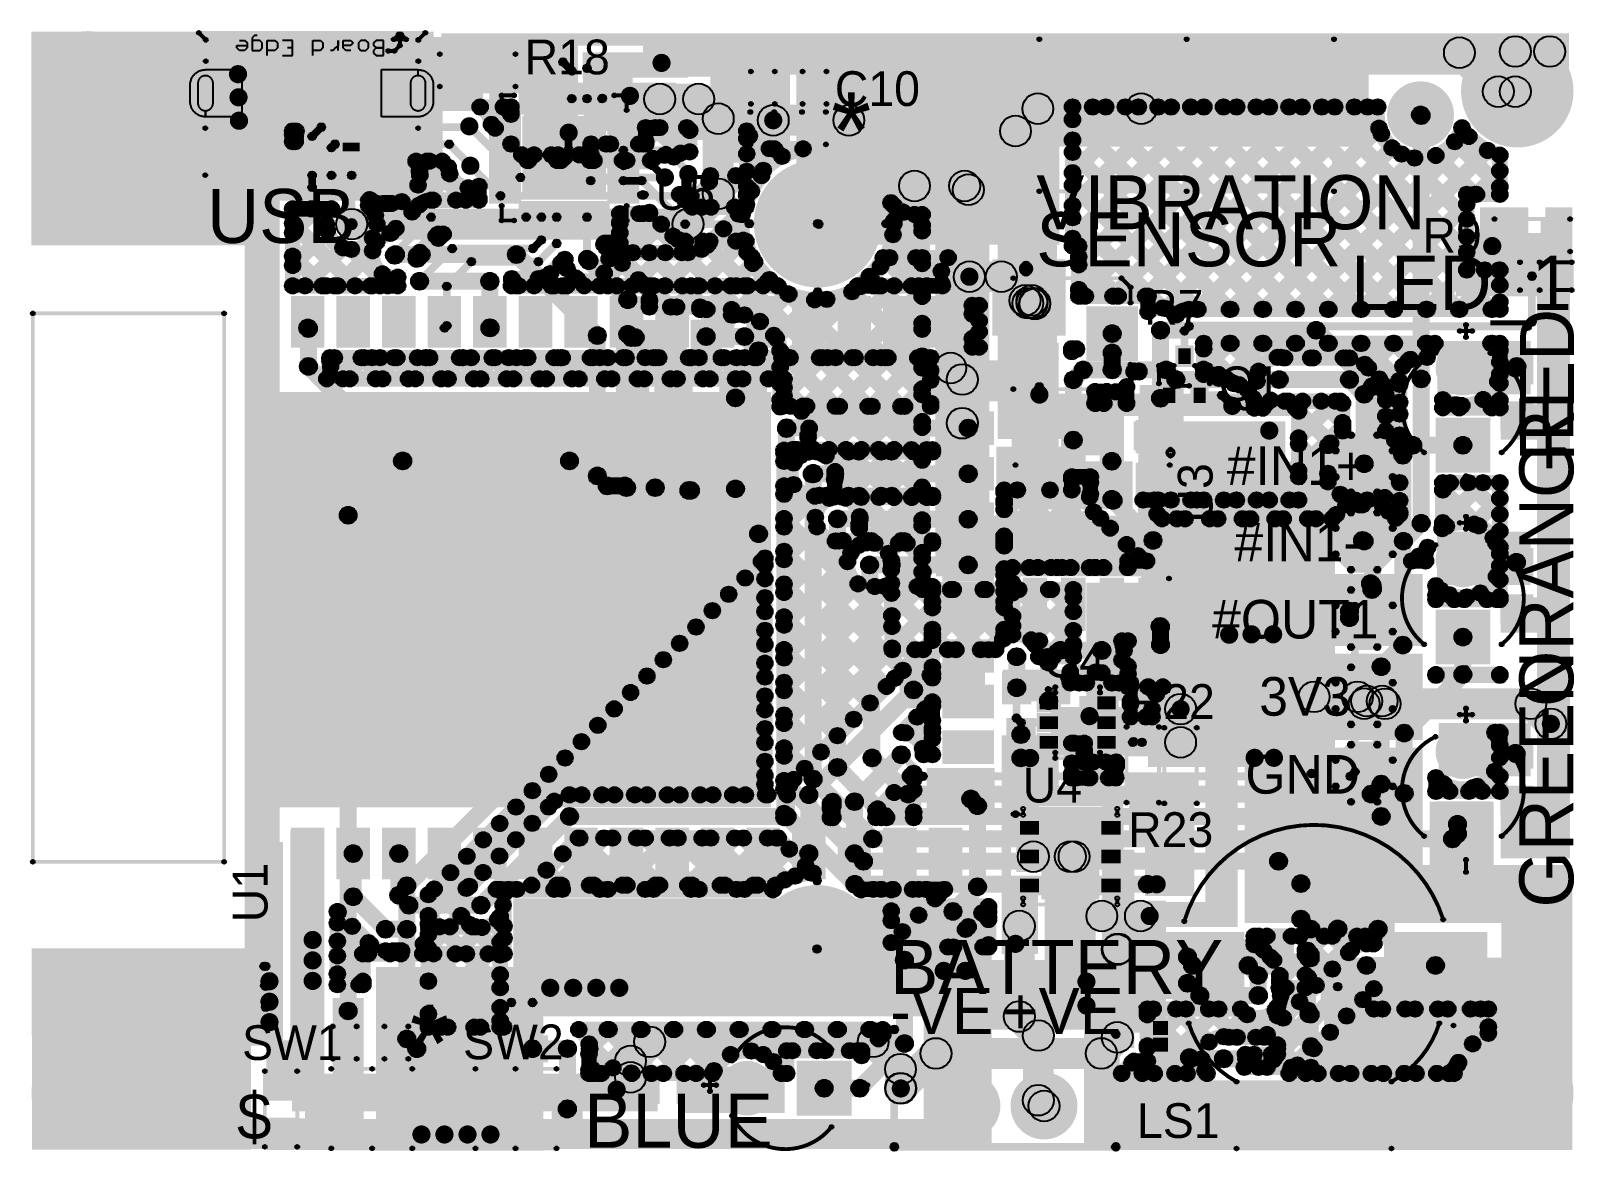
# Model space of a CAD drawing. Header units: millimetres. Extents: x 1.65 to 3.65, y 2.62 to 4.07.
import ezdxf

# ---------------------------------------------------------------- set-up
doc = ezdxf.new("R2010")
doc.units = ezdxf.units.MM
doc.header["$MEASUREMENT"] = 0
for name, color, linetype in [('BottomLayer', 5, 'Continuous'), ('BottomPaste', 16, 'Continuous'), ('BottomSolder', 6, 'Continuous'), ('PadHoleLayer', 156, 'Continuous'), ('TopLayer', 1, 'Continuous'), ('TopOverlay', 2, 'Continuous'), ('TopPaste', 8, 'Continuous'), ('TopSolder', 216, 'Continuous'), ('ViaHoleLayer', 16, 'Continuous')]:
    doc.layers.add(name, color=color, linetype=linetype)

msp = doc.modelspace()

# ---------------------------------------------------------------- texts
at = {"layer": 'TopOverlay'}
for s, height, p in [('R18', 0.045, (2.2888, 4.0175)), ('C10', 0.045, (2.6908, 3.9765)), ('*', 0.1, (2.6861, 3.8944)), ('U5', 0.045, (2.4586, 3.8419)), ('R9', 0.045, (3.4525, 3.7865)), ('R7', 0.045, (3.0917, 3.6931)), ('Q1', 0.045, (3.1887, 3.5941)), ('Q4', 0.045, (2.9611, 3.2361)), ('R22', 0.045, (3.073, 3.1825)), ('U4', 0.045, (2.9343, 3.0741)), ('R23', 0.045, (3.071, 3.0165)), ('*', 0.1, (2.1399, 2.7121)), ('SW1', 0.045, (1.9225, 2.7405)), ('SW2', 0.045, (2.209, 2.7415)), ('$', 0.06, (1.916, 2.6374)), ('LS1', 0.045, (3.0825, 2.6395))]:
    msp.add_text(s, height=height, dxfattribs=at).set_placement(p)
for s, height, rotation, p in [('VIBRATION', 0.07, 360, (2.952, 3.8168)), ('USB', 0.07, 360, (1.877, 3.799)), ('SENSOR', 0.07, 360, (2.952, 3.7688)), ('LED_1', 0.07, 360, (3.36, 3.7124)), ('RED', 0.07, 90, (3.649, 3.516)), ('ORANGE', 0.07, 90, (3.6482, 3.198)), ('#IN1+', 0.05, 360, (3.199, 3.4855)), ('U3', 0.045, 90, (3.1805, 3.4368)), ('#IN1-', 0.05, 360, (3.209, 3.3865)), ('#OUT1', 0.05, 360, (3.18, 3.2866)), ('GREEN', 0.07, 90, (3.6482, 2.938)), ('3V3', 0.05, 360, (3.241, 3.1866)), ('GND', 0.05, 360, (3.223, 3.0856)), ('U1', 0.045, 90, (1.9555, 2.919)), ('BATTERY', 0.07, 360, (2.7626, 2.826)), ('-VE', 0.06, 360, (2.7626, 2.774)), ('+VE', 0.06, 360, (2.908, 2.774)), ('BLUE', 0.07, 360, (2.366, 2.6268))]:
    msp.add_text(s, height=height, rotation=rotation, dxfattribs=at).set_placement(p)

# ---------------------------------------------------------------- blocks, each defined once
blk = doc.blocks.new('YS_SBZ9032C03R16_1')
at = {"layer": 'TopLayer'}
for points in [[(-0.2205, 0.0394), (-0.0945, 0.0394), (-0.0945, -0.0394), (-0.2205, -0.0394)], [(0.0945, 0.0394), (0.2205, 0.0394), (0.2205, -0.0394), (0.0945, -0.0394)]]:
    blk.add_hatch(color=1, dxfattribs=at).paths.add_polyline_path(points)
at = {"layer": 'TopOverlay'}
h = blk.add_hatch(color=2, dxfattribs=at)
edge = h.paths.add_edge_path()
edge.add_arc((-0.1004, 0.2372), 0.0025, 0, 360)
h = blk.add_hatch(color=2, dxfattribs=at)
edge = h.paths.add_edge_path()
edge.add_arc((-0.1004, 0.2372), 0.0025, 0, 360)
for points in [[(-0.1029, 0.2372), (-0.0979, 0.2372), (-0.0979, 0.1506), (-0.1029, 0.1506)], [(0.1004, 0.2397), (0.1004, 0.2347), (-0.1004, 0.2347), (-0.1004, 0.2397)], [(0.0979, 0.2372), (0.1029, 0.2372), (0.1029, 0.1506), (0.0979, 0.1506)], [(-0.1808, 0.0803), (-0.1808, 0.0753), (-0.2208, 0.0753), (-0.2208, 0.0803)], [(-0.2033, 0.0981), (-0.1983, 0.0981), (-0.1983, 0.0581), (-0.2033, 0.0581)], [(0.2238, 0.0564), (0.2238, 0.0514), (0.1838, 0.0514), (0.1838, 0.0564)]]:
    blk.add_hatch(color=2, dxfattribs=at).paths.add_polyline_path(points)
h = blk.add_hatch(color=2, dxfattribs=at)
edge = h.paths.add_edge_path()
edge.add_arc((0.1004, 0.2372), 0.0025, 0, 360)
h = blk.add_hatch(color=2, dxfattribs=at)
edge = h.paths.add_edge_path()
edge.add_arc((0.1004, 0.2372), 0.0025, 0, 360)
h = blk.add_hatch(color=2, dxfattribs=at)
edge = h.paths.add_edge_path()
edge.add_arc((-0.1004, 0.1506), 0.0025, 0, 360)
h = blk.add_hatch(color=2, dxfattribs=at)
edge = h.paths.add_edge_path()
edge.add_arc((-0.1004, 0.1506), 0.0025, 0, 360)
h = blk.add_hatch(color=2, dxfattribs=at)
edge = h.paths.add_edge_path()
edge.add_arc((0.1004, 0.1506), 0.0025, 0, 360)
h = blk.add_hatch(color=2, dxfattribs=at)
edge = h.paths.add_edge_path()
edge.add_arc((0.1004, 0.1506), 0.0025, 0, 360)
h = blk.add_hatch(color=2, dxfattribs=at)
edge = h.paths.add_edge_path()
edge.add_arc((-0.2008, 0.0981), 0.0025, 0, 360)
h = blk.add_hatch(color=2, dxfattribs=at)
edge = h.paths.add_edge_path()
edge.add_arc((-0.2208, 0.0778), 0.0025, 0, 360)
h = blk.add_hatch(color=2, dxfattribs=at)
edge = h.paths.add_edge_path()
edge.add_arc((-0.1808, 0.0778), 0.0025, 0, 360)
h = blk.add_hatch(color=2, dxfattribs=at)
edge = h.paths.add_edge_path()
edge.add_arc((-0.2008, 0.0581), 0.0025, 0, 360)
h = blk.add_hatch(color=2, dxfattribs=at)
edge = h.paths.add_edge_path()
edge.add_arc((-0.1624, 0.0749), 0.0025, 0, 360)
h = blk.add_hatch(color=2, dxfattribs=at)
edge = h.paths.add_edge_path()
edge.add_arc((0.1624, 0.0749), 0.0025, 0, 360)
h = blk.add_hatch(color=2, dxfattribs=at)
edge = h.paths.add_edge_path()
edge.add_arc((0.1838, 0.0539), 0.0025, 0, 360)
h = blk.add_hatch(color=2, dxfattribs=at)
edge = h.paths.add_edge_path()
edge.add_arc((0.2238, 0.0539), 0.0025, 0, 360)
h = blk.add_hatch(color=2, dxfattribs=at)
edge = h.paths.add_edge_path()
edge.add_arc((-0.1675, -0.0595), 0.0025, 0, 360)
h = blk.add_hatch(color=2, dxfattribs=at)
edge = h.paths.add_edge_path()
edge.add_arc((0.1682, -0.0573), 0.0025, 0, 360)
at = {"layer": 'TopPaste'}
for points in [[(-0.2205, 0.0394), (-0.0945, 0.0394), (-0.0945, -0.0394), (-0.2205, -0.0394)], [(0.0945, 0.0394), (0.2205, 0.0394), (0.2205, -0.0394), (0.0945, -0.0394)]]:
    blk.add_hatch(color=8, dxfattribs=at).paths.add_polyline_path(points)
at = {"layer": 'TopSolder'}
for points in [[(-0.2245, 0.0434), (-0.0905, 0.0434), (-0.0905, -0.0434), (-0.2245, -0.0434)], [(0.0905, 0.0434), (0.2245, 0.0434), (0.2245, -0.0434), (0.0905, -0.0434)]]:
    blk.add_hatch(color=216, dxfattribs=at).paths.add_polyline_path(points)
at = {"layer": 'TopOverlay', "const_width": 0.005}
for points in [[(-0.1624, 0.0749, -0.193043), (-0.1004, 0.1506)], [(0.1004, 0.1506, -0.193043), (0.1624, 0.0749)], [(0.1682, -0.0573, -0.737031), (-0.1675, -0.0595)]]:
    blk.add_lwpolyline(points, format="xyb", dxfattribs=at)
at = {"layer": 'TopOverlay'}
for centre in [(-0.1004, 0.2372), (-0.1004, 0.2372), (0.1004, 0.2372), (0.1004, 0.2372), (-0.1004, 0.1506), (-0.1004, 0.1506), (0.1004, 0.1506), (0.1004, 0.1506), (-0.2008, 0.0981), (-0.2208, 0.0778), (-0.1808, 0.0778), (-0.2008, 0.0581), (-0.1624, 0.0749), (0.1624, 0.0749), (0.1838, 0.0539), (0.2238, 0.0539), (-0.1675, -0.0595), (0.1682, -0.0573)]:
    blk.add_circle(centre, 0.0025, dxfattribs=at)
blk = doc.blocks.new('10118194_0001LF_2')
at = {"layer": 'BottomLayer'}
h = blk.add_hatch(color=5, dxfattribs=at)
edge = h.paths.add_edge_path()
edge.add_arc((-0.0935, 0.0531), 0.0197, 270, 450)
edge.add_line((-0.0935, 0.0728), (-0.1033, 0.0728))
edge.add_arc((-0.1033, 0.0531), 0.0197, 90, 270)
edge.add_line((-0.1033, 0.0335), (-0.0935, 0.0335))
h = blk.add_hatch(color=5, dxfattribs=at)
edge = h.paths.add_edge_path()
edge.add_arc((0.1033, 0.0531), 0.0197, 270, 450)
edge.add_line((0.1033, 0.0728), (0.0935, 0.0728))
edge.add_arc((0.0935, 0.0531), 0.0197, 90, 270)
edge.add_line((0.0935, 0.0335), (0.1033, 0.0335))
h = blk.add_hatch(color=5, dxfattribs=at)
edge = h.paths.add_edge_path()
edge.add_arc((-0.1378, -0.0679), 0.0157, 180, 360)
edge.add_line((-0.122, -0.0679), (-0.122, -0.0384))
edge.add_arc((-0.1378, -0.0384), 0.0157, 0, 180)
edge.add_line((-0.1535, -0.0384), (-0.1535, -0.0679))
h = blk.add_hatch(color=5, dxfattribs=at)
edge = h.paths.add_edge_path()
edge.add_arc((0.1378, -0.0679), 0.0157, 180, 360)
edge.add_line((0.1535, -0.0679), (0.1535, -0.0384))
edge.add_arc((0.1378, -0.0384), 0.0157, 0, 180)
edge.add_line((0.122, -0.0384), (0.122, -0.0679))
at = {"layer": 'BottomSolder'}
h = blk.add_hatch(color=6, dxfattribs=at)
edge = h.paths.add_edge_path()
edge.add_arc((-0.0935, 0.0531), 0.0237, 270, 450)
edge.add_line((-0.0935, 0.0768), (-0.1033, 0.0768))
edge.add_arc((-0.1033, 0.0531), 0.0237, 90, 270)
edge.add_line((-0.1033, 0.0295), (-0.0935, 0.0295))
h = blk.add_hatch(color=6, dxfattribs=at)
edge = h.paths.add_edge_path()
edge.add_arc((0.1033, 0.0531), 0.0237, 270, 450)
edge.add_line((0.1033, 0.0768), (0.0935, 0.0768))
edge.add_arc((0.0935, 0.0531), 0.0237, 90, 270)
edge.add_line((0.0935, 0.0295), (0.1033, 0.0295))
h = blk.add_hatch(color=6, dxfattribs=at)
edge = h.paths.add_edge_path()
edge.add_arc((-0.1378, -0.0679), 0.0197, 180, 360)
edge.add_line((-0.118, -0.0679), (-0.118, -0.0384))
edge.add_arc((-0.1378, -0.0384), 0.0197, 0, 180)
edge.add_line((-0.1575, -0.0384), (-0.1575, -0.0679))
h = blk.add_hatch(color=6, dxfattribs=at)
edge = h.paths.add_edge_path()
edge.add_arc((0.1378, -0.0679), 0.0197, 180, 360)
edge.add_line((0.1575, -0.0679), (0.1575, -0.0384))
edge.add_arc((0.1378, -0.0384), 0.0197, 0, 180)
edge.add_line((0.118, -0.0384), (0.118, -0.0679))
at = {"layer": 'PadHoleLayer'}
h = blk.add_hatch(color=156, dxfattribs=at)
edge = h.paths.add_edge_path()
edge.add_arc((-0.0925, 0.0531), 0.0108, 270, 450)
edge.add_line((-0.0925, 0.064), (-0.1043, 0.064))
edge.add_arc((-0.1043, 0.0531), 0.0108, 90, 270)
edge.add_line((-0.1043, 0.0423), (-0.0925, 0.0423))
h = blk.add_hatch(color=156, dxfattribs=at)
edge = h.paths.add_edge_path()
edge.add_arc((0.1043, 0.0531), 0.0108, 270, 450)
edge.add_line((0.1043, 0.064), (0.0925, 0.064))
edge.add_arc((0.0925, 0.0531), 0.0108, 90, 270)
edge.add_line((0.0925, 0.0423), (0.1043, 0.0423))
h = blk.add_hatch(color=156, dxfattribs=at)
edge = h.paths.add_edge_path()
edge.add_arc((-0.1378, -0.0659), 0.00984, 180, 360)
edge.add_line((-0.128, -0.0659), (-0.128, -0.0404))
edge.add_arc((-0.1378, -0.0404), 0.00984, 0, 180)
edge.add_line((-0.1476, -0.0404), (-0.1476, -0.0659))
h = blk.add_hatch(color=156, dxfattribs=at)
edge = h.paths.add_edge_path()
edge.add_arc((0.1378, -0.0659), 0.00984, 180, 360)
edge.add_line((0.1476, -0.0659), (0.1476, -0.0404))
edge.add_arc((0.1378, -0.0404), 0.00984, 0, 180)
edge.add_line((0.128, -0.0404), (0.128, -0.0659))
at = {"layer": 'TopLayer'}
h = blk.add_hatch(color=1, dxfattribs=at)
edge = h.paths.add_edge_path()
edge.add_arc((-0.0935, 0.0531), 0.0197, 270, 450)
edge.add_line((-0.0935, 0.0728), (-0.1033, 0.0728))
edge.add_arc((-0.1033, 0.0531), 0.0197, 90, 270)
edge.add_line((-0.1033, 0.0335), (-0.0935, 0.0335))
for points in [[(-0.0594, 0.0797), (-0.0429, 0.0797), (-0.0429, 0.0266), (-0.0594, 0.0266)], [(-0.0339, 0.0797), (-0.0173, 0.0797), (-0.0173, 0.0266), (-0.0339, 0.0266)], [(-0.0083, 0.0797), (0.0083, 0.0797), (0.0083, 0.0266), (-0.0083, 0.0266)], [(0.0173, 0.0797), (0.0339, 0.0797), (0.0339, 0.0266), (0.0173, 0.0266)], [(0.0429, 0.0797), (0.0594, 0.0797), (0.0594, 0.0266), (0.0429, 0.0266)], [(-0.0689, -0.0226), (-0.0098, -0.0226), (-0.0098, -0.0837), (-0.0689, -0.0837)], [(0.0098, -0.0226), (0.0689, -0.0226), (0.0689, -0.0837), (0.0098, -0.0837)]]:
    blk.add_hatch(color=1, dxfattribs=at).paths.add_polyline_path(points)
h = blk.add_hatch(color=1, dxfattribs=at)
edge = h.paths.add_edge_path()
edge.add_arc((0.1033, 0.0531), 0.0197, 270, 450)
edge.add_line((0.1033, 0.0728), (0.0935, 0.0728))
edge.add_arc((0.0935, 0.0531), 0.0197, 90, 270)
edge.add_line((0.0935, 0.0335), (0.1033, 0.0335))
h = blk.add_hatch(color=1, dxfattribs=at)
edge = h.paths.add_edge_path()
edge.add_arc((-0.1378, -0.0679), 0.0157, 180, 360)
edge.add_line((-0.122, -0.0679), (-0.122, -0.0384))
edge.add_arc((-0.1378, -0.0384), 0.0157, 0, 180)
edge.add_line((-0.1535, -0.0384), (-0.1535, -0.0679))
h = blk.add_hatch(color=1, dxfattribs=at)
edge = h.paths.add_edge_path()
edge.add_arc((0.1378, -0.0679), 0.0157, 180, 360)
edge.add_line((0.1535, -0.0679), (0.1535, -0.0384))
edge.add_arc((0.1378, -0.0384), 0.0157, 0, 180)
edge.add_line((0.122, -0.0384), (0.122, -0.0679))
at = {"layer": 'TopOverlay'}
h = blk.add_hatch(color=2, dxfattribs=at)
edge = h.paths.add_edge_path()
edge.add_arc((-0.0814, 0.0851), 0.005, 0, 360)
h = blk.add_hatch(color=2, dxfattribs=at)
edge = h.paths.add_edge_path()
edge.add_arc((-0.0686, 0.0851), 0.005, 0, 360)
h = blk.add_hatch(color=2, dxfattribs=at)
edge = h.paths.add_edge_path()
edge.add_arc((-0.138, 0.0531), 0.0025, 0, 360)
for points in [[(-0.1405, 0.0531), (-0.1355, 0.0531), (-0.1355, -0.0079), (-0.1405, -0.0079)], [(0.1355, 0.0531), (0.1405, 0.0531), (0.1405, -0.0079), (0.1355, -0.0079)], [(-0.062, 0.0111), (-0.04, 0.0111), (-0.04, 0.0221), (-0.062, 0.0221)], [(-0.1407, -0.0946), (-0.1357, -0.0946), (-0.1357, -0.1222), (-0.1407, -0.1222)], [(0.1349, -0.0946), (0.1399, -0.0946), (0.1399, -0.1222), (0.1349, -0.1222)], [(-0.1168, -0.1149), (-0.1118, -0.1149), (-0.1118, -0.1229), (-0.1168, -0.1229)], [(-0.109, -0.1061), (-0.1055, -0.1097), (-0.1125, -0.1167), (-0.116, -0.1131)], [(-0.0993, -0.1054), (-0.0993, -0.1104), (-0.1073, -0.1104), (-0.1073, -0.1054)], [(-0.14, -0.1206), (-0.1364, -0.1242), (-0.1454, -0.1332), (-0.149, -0.1296)], [(0.1464, -0.1289), (0.1464, -0.1339), (-0.1472, -0.1339), (-0.1472, -0.1289)], [(-0.1407, -0.122), (-0.1357, -0.122), (-0.1357, -0.1224), (-0.1407, -0.1224)], [(-0.1141, -0.1275), (-0.1176, -0.1311), (-0.124, -0.1247), (-0.1205, -0.1211)], [(-0.1143, -0.1204), (-0.1143, -0.1254), (-0.1223, -0.1254), (-0.1223, -0.1204)], [(-0.1127, -0.1268), (-0.1127, -0.1318), (-0.1158, -0.1318), (-0.1158, -0.1268)], [(-0.108, -0.1211), (-0.1045, -0.1247), (-0.1109, -0.1311), (-0.1145, -0.1275)], [(-0.1063, -0.1204), (-0.1063, -0.1254), (-0.1143, -0.1254), (-0.1143, -0.1204)], [(0.1481, -0.1296), (0.1446, -0.1332), (0.1356, -0.1242), (0.1391, -0.1206)]]:
    blk.add_hatch(color=2, dxfattribs=at).paths.add_polyline_path(points)
h = blk.add_hatch(color=2, dxfattribs=at)
edge = h.paths.add_edge_path()
edge.add_arc((0.138, 0.0531), 0.0025, 0, 360)
h = blk.add_hatch(color=2, dxfattribs=at)
edge = h.paths.add_edge_path()
edge.add_arc((-0.138, -0.0079), 0.0025, 0, 360)
h = blk.add_hatch(color=2, dxfattribs=at)
edge = h.paths.add_edge_path()
edge.add_arc((0.138, -0.0079), 0.0025, 0, 360)
h = blk.add_hatch(color=2, dxfattribs=at)
edge = h.paths.add_edge_path()
edge.add_arc((-0.1382, -0.0946), 0.0025, 0, 360)
h = blk.add_hatch(color=2, dxfattribs=at)
edge = h.paths.add_edge_path()
edge.add_arc((0.1374, -0.0946), 0.0025, 0, 360)
h = blk.add_hatch(color=2, dxfattribs=at)
edge = h.paths.add_edge_path()
edge.add_arc((-0.1382, -0.122), 0.0025, 0, 360)
h = blk.add_hatch(color=2, dxfattribs=at)
edge = h.paths.add_edge_path()
edge.add_arc((-0.1382, -0.1222), 0.0025, 0, 360)
h = blk.add_hatch(color=2, dxfattribs=at)
edge = h.paths.add_edge_path()
edge.add_arc((-0.1382, -0.1224), 0.0025, 0, 360)
h = blk.add_hatch(color=2, dxfattribs=at)
edge = h.paths.add_edge_path()
edge.add_arc((-0.1382, -0.1224), 0.0025, 0, 360)
h = blk.add_hatch(color=2, dxfattribs=at)
edge = h.paths.add_edge_path()
edge.add_arc((-0.1143, -0.1149), 0.0025, 0, 360)
h = blk.add_hatch(color=2, dxfattribs=at)
edge = h.paths.add_edge_path()
edge.add_arc((-0.1143, -0.1149), 0.0025, 0, 360)
h = blk.add_hatch(color=2, dxfattribs=at)
edge = h.paths.add_edge_path()
edge.add_arc((-0.1073, -0.1079), 0.0025, 0, 360)
h = blk.add_hatch(color=2, dxfattribs=at)
edge = h.paths.add_edge_path()
edge.add_arc((-0.1073, -0.1079), 0.0025, 0, 360)
h = blk.add_hatch(color=2, dxfattribs=at)
edge = h.paths.add_edge_path()
edge.add_arc((-0.0993, -0.1079), 0.0025, 0, 360)
h = blk.add_hatch(color=2, dxfattribs=at)
edge = h.paths.add_edge_path()
edge.add_arc((0.1374, -0.1222), 0.0025, 0, 360)
h = blk.add_hatch(color=2, dxfattribs=at)
edge = h.paths.add_edge_path()
edge.add_arc((0.1374, -0.1224), 0.0025, 0, 360)
h = blk.add_hatch(color=2, dxfattribs=at)
edge = h.paths.add_edge_path()
edge.add_arc((-0.1472, -0.1314), 0.0025, 0, 360)
h = blk.add_hatch(color=2, dxfattribs=at)
edge = h.paths.add_edge_path()
edge.add_arc((-0.1472, -0.1314), 0.0025, 0, 360)
h = blk.add_hatch(color=2, dxfattribs=at)
edge = h.paths.add_edge_path()
edge.add_arc((-0.1223, -0.1229), 0.0025, 0, 360)
h = blk.add_hatch(color=2, dxfattribs=at)
edge = h.paths.add_edge_path()
edge.add_arc((-0.1223, -0.1229), 0.0025, 0, 360)
h = blk.add_hatch(color=2, dxfattribs=at)
edge = h.paths.add_edge_path()
edge.add_arc((-0.1158, -0.1293), 0.0025, 0, 360)
h = blk.add_hatch(color=2, dxfattribs=at)
edge = h.paths.add_edge_path()
edge.add_arc((-0.1158, -0.1293), 0.0025, 0, 360)
h = blk.add_hatch(color=2, dxfattribs=at)
edge = h.paths.add_edge_path()
edge.add_arc((-0.1143, -0.1229), 0.0025, 0, 360)
h = blk.add_hatch(color=2, dxfattribs=at)
edge = h.paths.add_edge_path()
edge.add_arc((-0.1143, -0.1229), 0.0025, 0, 360)
h = blk.add_hatch(color=2, dxfattribs=at)
edge = h.paths.add_edge_path()
edge.add_arc((-0.1143, -0.1229), 0.0025, 0, 360)
h = blk.add_hatch(color=2, dxfattribs=at)
edge = h.paths.add_edge_path()
edge.add_arc((-0.1127, -0.1293), 0.0025, 0, 360)
h = blk.add_hatch(color=2, dxfattribs=at)
edge = h.paths.add_edge_path()
edge.add_arc((-0.1127, -0.1293), 0.0025, 0, 360)
h = blk.add_hatch(color=2, dxfattribs=at)
edge = h.paths.add_edge_path()
edge.add_arc((-0.1063, -0.1229), 0.0025, 0, 360)
h = blk.add_hatch(color=2, dxfattribs=at)
edge = h.paths.add_edge_path()
edge.add_arc((-0.1063, -0.1229), 0.0025, 0, 360)
h = blk.add_hatch(color=2, dxfattribs=at)
edge = h.paths.add_edge_path()
edge.add_arc((0.1464, -0.1314), 0.0025, 0, 360)
h = blk.add_hatch(color=2, dxfattribs=at)
edge = h.paths.add_edge_path()
edge.add_arc((0.1464, -0.1314), 0.0025, 0, 360)
at = {"layer": 'TopPaste'}
for points in [[(-0.0594, 0.0797), (-0.0429, 0.0797), (-0.0429, 0.0266), (-0.0594, 0.0266)], [(-0.0339, 0.0797), (-0.0173, 0.0797), (-0.0173, 0.0266), (-0.0339, 0.0266)], [(-0.0083, 0.0797), (0.0083, 0.0797), (0.0083, 0.0266), (-0.0083, 0.0266)], [(0.0173, 0.0797), (0.0339, 0.0797), (0.0339, 0.0266), (0.0173, 0.0266)], [(0.0429, 0.0797), (0.0594, 0.0797), (0.0594, 0.0266), (0.0429, 0.0266)], [(-0.0689, -0.0226), (-0.0098, -0.0226), (-0.0098, -0.0837), (-0.0689, -0.0837)], [(0.0098, -0.0226), (0.0689, -0.0226), (0.0689, -0.0837), (0.0098, -0.0837)]]:
    blk.add_hatch(color=8, dxfattribs=at).paths.add_polyline_path(points)
at = {"layer": 'TopSolder'}
for points in [[(-0.0634, 0.0837), (-0.0389, 0.0837), (-0.0389, 0.0226), (-0.0634, 0.0226)], [(-0.0379, 0.0837), (-0.0133, 0.0837), (-0.0133, 0.0226), (-0.0379, 0.0226)], [(-0.0123, 0.0837), (0.0123, 0.0837), (0.0123, 0.0226), (-0.0123, 0.0226)], [(0.0133, 0.0837), (0.0379, 0.0837), (0.0379, 0.0226), (0.0133, 0.0226)], [(0.0389, 0.0837), (0.0634, 0.0837), (0.0634, 0.0226), (0.0389, 0.0226)], [(-0.0729, -0.0186), (-0.0058, -0.0186), (-0.0058, -0.0877), (-0.0729, -0.0877)], [(0.0058, -0.0186), (0.0729, -0.0186), (0.0729, -0.0877), (0.0058, -0.0877)]]:
    blk.add_hatch(color=216, dxfattribs=at).paths.add_polyline_path(points)
h = blk.add_hatch(color=216, dxfattribs=at)
edge = h.paths.add_edge_path()
edge.add_arc((-0.0935, 0.0531), 0.0237, 270, 450)
edge.add_line((-0.0935, 0.0768), (-0.1033, 0.0768))
edge.add_arc((-0.1033, 0.0531), 0.0237, 90, 270)
edge.add_line((-0.1033, 0.0295), (-0.0935, 0.0295))
h = blk.add_hatch(color=216, dxfattribs=at)
edge = h.paths.add_edge_path()
edge.add_arc((0.1033, 0.0531), 0.0237, 270, 450)
edge.add_line((0.1033, 0.0768), (0.0935, 0.0768))
edge.add_arc((0.0935, 0.0531), 0.0237, 90, 270)
edge.add_line((0.0935, 0.0295), (0.1033, 0.0295))
h = blk.add_hatch(color=216, dxfattribs=at)
edge = h.paths.add_edge_path()
edge.add_arc((-0.1378, -0.0679), 0.0197, 180, 360)
edge.add_line((-0.118, -0.0679), (-0.118, -0.0384))
edge.add_arc((-0.1378, -0.0384), 0.0197, 0, 180)
edge.add_line((-0.1575, -0.0384), (-0.1575, -0.0679))
h = blk.add_hatch(color=216, dxfattribs=at)
edge = h.paths.add_edge_path()
edge.add_arc((0.1378, -0.0679), 0.0197, 180, 360)
edge.add_line((0.1575, -0.0679), (0.1575, -0.0384))
edge.add_arc((0.1378, -0.0384), 0.0197, 0, 180)
edge.add_line((0.118, -0.0384), (0.118, -0.0679))
at = {"layer": 'TopLayer'}
for p, q in [((-0.1574, -0.0403), (-0.1572, -0.0392)), ((-0.1572, -0.0392), (-0.157, -0.0382)), ((-0.157, -0.0382), (-0.1568, -0.0372)), ((-0.1568, -0.0372), (-0.1565, -0.0362)), ((-0.1565, -0.0362), (-0.1562, -0.0353)), ((-0.1562, -0.0353), (-0.1558, -0.0343)), ((-0.1558, -0.0343), (-0.1553, -0.0334)), ((-0.1553, -0.0334), (-0.1548, -0.0325)), ((-0.1548, -0.0325), (-0.1543, -0.0316)), ((-0.1543, -0.0316), (-0.1537, -0.0308)), ((-0.1537, -0.0308), (-0.1531, -0.0299)), ((-0.1531, -0.0299), (-0.1524, -0.0292)), ((-0.1524, -0.0292), (-0.1517, -0.0284)), ((-0.1517, -0.0284), (-0.151, -0.0277)), ((-0.151, -0.0277), (-0.1502, -0.027)), ((-0.1502, -0.027), (-0.1494, -0.0264)), ((-0.1494, -0.0264), (-0.1485, -0.0258)), ((-0.1485, -0.0258), (-0.1476, -0.0253)), ((-0.1476, -0.0253), (-0.1467, -0.0248)), ((-0.1475, -0.0388), (-0.1476, -0.0393)), ((-0.1476, -0.0393), (-0.1476, -0.0398)), ((-0.1476, -0.0398), (-0.1476, -0.0404)), ((-0.1474, -0.0383), (-0.1475, -0.0388)), ((-0.1473, -0.0378), (-0.1474, -0.0383)), ((-0.1472, -0.0373), (-0.1473, -0.0378)), ((-0.147, -0.0368), (-0.1472, -0.0373)), ((-0.1468, -0.0364), (-0.147, -0.0368)), ((-0.1466, -0.0359), (-0.1468, -0.0364)), ((-0.1467, -0.0248), (-0.1458, -0.0243)), ((-0.1463, -0.0354), (-0.1466, -0.0359)), ((-0.146, -0.035), (-0.1463, -0.0354)), ((-0.1458, -0.0346), (-0.146, -0.035)), ((-0.1458, -0.0243), (-0.1448, -0.0239)), ((-0.1454, -0.0342), (-0.1458, -0.0346)), ((-0.1451, -0.0338), (-0.1454, -0.0342)), ((-0.1448, -0.0334), (-0.1451, -0.0338)), ((-0.1448, -0.0239), (-0.1439, -0.0236)), ((-0.1444, -0.033), (-0.1448, -0.0334)), ((-0.144, -0.0327), (-0.1444, -0.033)), ((-0.1436, -0.0324), (-0.144, -0.0327)), ((-0.1439, -0.0236), (-0.1429, -0.0233)), ((-0.1432, -0.0321), (-0.1436, -0.0324)), ((-0.1427, -0.0318), (-0.1432, -0.0321)), ((-0.1429, -0.0233), (-0.1419, -0.0231)), ((-0.1423, -0.0316), (-0.1427, -0.0318)), ((-0.1418, -0.0314), (-0.1423, -0.0316)), ((-0.1419, -0.0231), (-0.1409, -0.0229)), ((-0.1413, -0.0312), (-0.1418, -0.0314)), ((-0.1408, -0.031), (-0.1413, -0.0312)), ((-0.1409, -0.0229), (-0.1399, -0.0227)), ((-0.1403, -0.0308), (-0.1408, -0.031)), ((-0.1398, -0.0307), (-0.1403, -0.0308)), ((-0.1399, -0.0227), (-0.1388, -0.0227)), ((-0.1393, -0.0306), (-0.1398, -0.0307)), ((-0.1388, -0.0306), (-0.1393, -0.0306)), ((-0.1388, -0.0227), (-0.1378, -0.0226)), ((-0.1383, -0.0305), (-0.1388, -0.0306)), ((-0.1378, -0.0305), (-0.1383, -0.0305)), ((-0.1378, -0.0226), (-0.0907, -0.0226)), ((-0.1373, -0.0305), (-0.1378, -0.0305)), ((-0.1368, -0.0306), (-0.1373, -0.0305)), ((-0.1363, -0.0306), (-0.1368, -0.0306)), ((-0.1357, -0.0307), (-0.1363, -0.0306)), ((-0.1352, -0.0308), (-0.1357, -0.0307)), ((-0.1348, -0.031), (-0.1352, -0.0308)), ((-0.1343, -0.0312), (-0.1348, -0.031)), ((-0.1338, -0.0314), (-0.1343, -0.0312)), ((-0.1333, -0.0316), (-0.1338, -0.0314)), ((-0.1329, -0.0318), (-0.1333, -0.0316)), ((-0.1324, -0.0321), (-0.1329, -0.0318)), ((-0.132, -0.0324), (-0.1324, -0.0321)), ((-0.1316, -0.0327), (-0.132, -0.0324)), ((-0.1312, -0.033), (-0.1316, -0.0327)), ((-0.1308, -0.0334), (-0.1312, -0.033)), ((-0.1305, -0.0338), (-0.1308, -0.0334)), ((-0.1301, -0.0342), (-0.1305, -0.0338)), ((-0.1298, -0.0346), (-0.1301, -0.0342)), ((-0.1295, -0.035), (-0.1298, -0.0346)), ((-0.1293, -0.0354), (-0.1295, -0.035)), ((-0.129, -0.0359), (-0.1293, -0.0354)), ((-0.1288, -0.0364), (-0.129, -0.0359)), ((-0.1286, -0.0368), (-0.1288, -0.0364)), ((-0.1284, -0.0373), (-0.1286, -0.0368)), ((-0.1283, -0.0378), (-0.1284, -0.0373)), ((-0.1282, -0.0383), (-0.1283, -0.0378)), ((-0.1281, -0.0388), (-0.1282, -0.0383)), ((-0.128, -0.0393), (-0.1281, -0.0388)), ((-0.128, -0.0398), (-0.128, -0.0393)), ((-0.128, -0.0404), (-0.128, -0.0398)), ((-0.0907, -0.0226), (-0.0907, -0.0224)), ((-0.0907, -0.0224), (-0.0906, -0.0224)), ((-0.0906, -0.0224), (-0.0906, -0.0837)), ((0.0906, -0.0839), (0.0906, -0.0226)), ((0.0906, -0.0226), (0.1377, -0.0226)), ((0.1281, -0.0388), (0.128, -0.0393)), ((0.128, -0.0393), (0.128, -0.0398)), ((0.128, -0.0398), (0.128, -0.0404)), ((0.1282, -0.0383), (0.1281, -0.0388)), ((0.1283, -0.0378), (0.1282, -0.0383)), ((0.1284, -0.0373), (0.1283, -0.0378)), ((0.1286, -0.0368), (0.1284, -0.0373)), ((0.1288, -0.0363), (0.1286, -0.0368)), ((0.129, -0.0359), (0.1288, -0.0363)), ((0.1293, -0.0354), (0.129, -0.0359)), ((0.1295, -0.035), (0.1293, -0.0354)), ((0.1298, -0.0345), (0.1295, -0.035)), ((0.1301, -0.0341), (0.1298, -0.0345)), ((0.1305, -0.0338), (0.1301, -0.0341)), ((0.1308, -0.0334), (0.1305, -0.0338)), ((0.1312, -0.033), (0.1308, -0.0334)), ((0.1316, -0.0327), (0.1312, -0.033)), ((0.132, -0.0324), (0.1316, -0.0327)), ((0.1324, -0.0321), (0.132, -0.0324)), ((0.1328, -0.0318), (0.1324, -0.0321)), ((0.1333, -0.0316), (0.1328, -0.0318)), ((0.1338, -0.0314), (0.1333, -0.0316)), ((0.1342, -0.0312), (0.1338, -0.0314)), ((0.1347, -0.031), (0.1342, -0.0312)), ((0.1352, -0.0308), (0.1347, -0.031)), ((0.1357, -0.0307), (0.1352, -0.0308)), ((0.1362, -0.0306), (0.1357, -0.0307)), ((0.1367, -0.0306), (0.1362, -0.0306)), ((0.1372, -0.0305), (0.1367, -0.0306)), ((0.1377, -0.0305), (0.1372, -0.0305)), ((0.1377, -0.0226), (0.1377, -0.0305)), ((0.1379, -0.0226), (0.1389, -0.0227)), ((0.1379, -0.0305), (0.1379, -0.0226)), ((0.1384, -0.0305), (0.1379, -0.0305)), ((0.1389, -0.0306), (0.1384, -0.0305)), ((0.1389, -0.0227), (0.1399, -0.0227)), ((0.1394, -0.0306), (0.1389, -0.0306)), ((0.1399, -0.0307), (0.1394, -0.0306)), ((0.1399, -0.0227), (0.1409, -0.0229)), ((0.1404, -0.0308), (0.1399, -0.0307)), ((0.1409, -0.031), (0.1404, -0.0308)), ((0.1409, -0.0229), (0.1419, -0.0231)), ((0.1414, -0.0312), (0.1409, -0.031)), ((0.1418, -0.0314), (0.1414, -0.0312)), ((0.1423, -0.0316), (0.1418, -0.0314)), ((0.1419, -0.0231), (0.1429, -0.0233)), ((0.1427, -0.0318), (0.1423, -0.0316)), ((0.1432, -0.0321), (0.1427, -0.0318)), ((0.1429, -0.0233), (0.1439, -0.0236)), ((0.1436, -0.0324), (0.1432, -0.0321)), ((0.144, -0.0327), (0.1436, -0.0324)), ((0.1439, -0.0236), (0.1449, -0.0239)), ((0.1444, -0.033), (0.144, -0.0327)), ((0.1448, -0.0334), (0.1444, -0.033)), ((0.1451, -0.0338), (0.1448, -0.0334)), ((0.1449, -0.0239), (0.1458, -0.0243)), ((0.1455, -0.0341), (0.1451, -0.0338)), ((0.1458, -0.0345), (0.1455, -0.0341)), ((0.1458, -0.0243), (0.1468, -0.0248)), ((0.1461, -0.035), (0.1458, -0.0345)), ((0.1463, -0.0354), (0.1461, -0.035)), ((0.1466, -0.0359), (0.1463, -0.0354)), ((0.1468, -0.0363), (0.1466, -0.0359)), ((0.1468, -0.0248), (0.1477, -0.0253)), ((0.147, -0.0368), (0.1468, -0.0363)), ((0.1472, -0.0373), (0.147, -0.0368)), ((0.1473, -0.0378), (0.1472, -0.0373)), ((0.1474, -0.0383), (0.1473, -0.0378)), ((0.1475, -0.0388), (0.1474, -0.0383)), ((0.1476, -0.0393), (0.1475, -0.0388)), ((0.1476, -0.0398), (0.1476, -0.0393)), ((0.1476, -0.0404), (0.1476, -0.0398)), ((0.1477, -0.0253), (0.1485, -0.0258)), ((0.1485, -0.0258), (0.1494, -0.0264)), ((0.1494, -0.0264), (0.1502, -0.027)), ((0.1502, -0.027), (0.151, -0.0277)), ((0.151, -0.0277), (0.1517, -0.0284)), ((0.1517, -0.0284), (0.1524, -0.0291)), ((0.1524, -0.0291), (0.1531, -0.0299)), ((0.1531, -0.0299), (0.1537, -0.0307)), ((0.1537, -0.0307), (0.1543, -0.0316)), ((0.1543, -0.0316), (0.1548, -0.0325)), ((0.1548, -0.0325), (0.1553, -0.0334)), ((0.1553, -0.0334), (0.1558, -0.0343)), ((0.1558, -0.0343), (0.1562, -0.0352)), ((0.1562, -0.0352), (0.1565, -0.0362)), ((0.1565, -0.0362), (0.1568, -0.0372)), ((0.1568, -0.0372), (0.1571, -0.0382)), ((0.1571, -0.0382), (0.1572, -0.0392)), ((0.1572, -0.0392), (0.1574, -0.0402)), ((-0.1575, -0.0413), (-0.1574, -0.0403)), ((-0.1575, -0.0423), (-0.1575, -0.0413)), ((-0.1575, -0.064), (-0.1575, -0.0423)), ((-0.1476, -0.0404), (-0.1476, -0.0659)), ((-0.128, -0.0407), (-0.128, -0.0404)), ((-0.128, -0.0656), (-0.128, -0.0407)), ((0.128, -0.0404), (0.128, -0.0407)), ((0.128, -0.0407), (0.128, -0.0656)), ((0.1476, -0.0659), (0.1476, -0.0404)), ((0.1574, -0.0402), (0.1575, -0.0412)), ((0.1575, -0.0412), (0.1575, -0.0423)), ((0.1575, -0.0423), (0.1575, -0.064)), ((-0.1575, -0.0651), (-0.1575, -0.064)), ((-0.1574, -0.0661), (-0.1575, -0.0651)), ((-0.1572, -0.0671), (-0.1574, -0.0661)), ((-0.1571, -0.0681), (-0.1572, -0.0671)), ((-0.1568, -0.0691), (-0.1571, -0.0681)), ((-0.1565, -0.0701), (-0.1568, -0.0691)), ((-0.1562, -0.0711), (-0.1565, -0.0701)), ((-0.1558, -0.072), (-0.1562, -0.0711)), ((-0.1553, -0.0729), (-0.1558, -0.072)), ((-0.1548, -0.0738), (-0.1553, -0.0729)), ((-0.1543, -0.0747), (-0.1548, -0.0738)), ((-0.1537, -0.0756), (-0.1543, -0.0747)), ((-0.1531, -0.0764), (-0.1537, -0.0756)), ((-0.1524, -0.0772), (-0.1531, -0.0764)), ((-0.1517, -0.0779), (-0.1524, -0.0772)), ((-0.151, -0.0786), (-0.1517, -0.0779)), ((-0.1502, -0.0793), (-0.151, -0.0786)), ((-0.1494, -0.0799), (-0.1502, -0.0793)), ((-0.1485, -0.0805), (-0.1494, -0.0799)), ((-0.1476, -0.0659), (-0.1476, -0.0665)), ((-0.1476, -0.0665), (-0.1476, -0.067)), ((-0.1476, -0.067), (-0.1475, -0.0675)), ((-0.1475, -0.0675), (-0.1474, -0.068)), ((-0.1474, -0.068), (-0.1473, -0.0685)), ((-0.1473, -0.0685), (-0.1472, -0.069)), ((-0.1472, -0.069), (-0.147, -0.0695)), ((-0.147, -0.0695), (-0.1468, -0.07)), ((-0.1468, -0.07), (-0.1466, -0.0704)), ((-0.1466, -0.0704), (-0.1463, -0.0709)), ((-0.1463, -0.0709), (-0.1461, -0.0713)), ((-0.1461, -0.0713), (-0.1458, -0.0718)), ((-0.1458, -0.0718), (-0.1455, -0.0722)), ((-0.1455, -0.0722), (-0.1451, -0.0725)), ((-0.1451, -0.0725), (-0.1448, -0.0729)), ((-0.1448, -0.0729), (-0.1444, -0.0733)), ((-0.1444, -0.0733), (-0.144, -0.0736)), ((-0.144, -0.0736), (-0.1436, -0.0739)), ((-0.1436, -0.0739), (-0.1432, -0.0742)), ((-0.1432, -0.0742), (-0.1427, -0.0745)), ((-0.1427, -0.0745), (-0.1423, -0.0747)), ((-0.1423, -0.0747), (-0.1418, -0.0749)), ((-0.1418, -0.0749), (-0.1414, -0.0751)), ((-0.1414, -0.0751), (-0.1409, -0.0753)), ((-0.1409, -0.0753), (-0.1404, -0.0755)), ((-0.1404, -0.0755), (-0.1399, -0.0756)), ((-0.1399, -0.0756), (-0.1394, -0.0757)), ((-0.1394, -0.0757), (-0.1389, -0.0757)), ((-0.1389, -0.0757), (-0.1384, -0.0758)), ((-0.1384, -0.0758), (-0.1379, -0.0758)), ((-0.1379, -0.0758), (-0.1379, -0.0837)), ((-0.1377, -0.0837), (-0.1377, -0.0758)), ((-0.1377, -0.0758), (-0.1372, -0.0758)), ((-0.1372, -0.0758), (-0.1367, -0.0757)), ((-0.1367, -0.0757), (-0.1362, -0.0757)), ((-0.1362, -0.0757), (-0.1357, -0.0756)), ((-0.1357, -0.0756), (-0.1352, -0.0755)), ((-0.1352, -0.0755), (-0.1347, -0.0753)), ((-0.1347, -0.0753), (-0.1342, -0.0751)), ((-0.1342, -0.0751), (-0.1338, -0.0749)), ((-0.1338, -0.0749), (-0.1333, -0.0747)), ((-0.1333, -0.0747), (-0.1328, -0.0745)), ((-0.1328, -0.0745), (-0.1324, -0.0742)), ((-0.1324, -0.0742), (-0.132, -0.0739)), ((-0.132, -0.0739), (-0.1316, -0.0736)), ((-0.1316, -0.0736), (-0.1312, -0.0733)), ((-0.1312, -0.0733), (-0.1308, -0.0729)), ((-0.1308, -0.0729), (-0.1305, -0.0725)), ((-0.1305, -0.0725), (-0.1301, -0.0722)), ((-0.1301, -0.0722), (-0.1298, -0.0718)), ((-0.1298, -0.0718), (-0.1295, -0.0713)), ((-0.1295, -0.0713), (-0.1293, -0.0709)), ((-0.1293, -0.0709), (-0.129, -0.0704)), ((-0.129, -0.0704), (-0.1288, -0.07)), ((-0.1288, -0.07), (-0.1286, -0.0695)), ((-0.1286, -0.0695), (-0.1284, -0.069)), ((-0.1284, -0.069), (-0.1283, -0.0685)), ((-0.1283, -0.0685), (-0.1282, -0.068)), ((-0.1282, -0.068), (-0.1281, -0.0675)), ((-0.1281, -0.0675), (-0.128, -0.067)), ((-0.128, -0.0659), (-0.128, -0.0656)), ((-0.128, -0.0665), (-0.128, -0.0659)), ((-0.128, -0.067), (-0.128, -0.0665)), ((0.128, -0.0656), (0.128, -0.0659)), ((0.128, -0.0659), (0.128, -0.0665)), ((0.128, -0.0665), (0.128, -0.067)), ((0.128, -0.067), (0.1281, -0.0675)), ((0.1281, -0.0675), (0.1282, -0.068)), ((0.1282, -0.068), (0.1283, -0.0685)), ((0.1283, -0.0685), (0.1284, -0.069)), ((0.1284, -0.069), (0.1286, -0.0695)), ((0.1286, -0.0695), (0.1288, -0.0699)), ((0.1288, -0.0699), (0.129, -0.0704)), ((0.129, -0.0704), (0.1293, -0.0709)), ((0.1293, -0.0709), (0.1295, -0.0713)), ((0.1295, -0.0713), (0.1298, -0.0717)), ((0.1298, -0.0717), (0.1301, -0.0721)), ((0.1301, -0.0721), (0.1305, -0.0725)), ((0.1305, -0.0725), (0.1308, -0.0729)), ((0.1308, -0.0729), (0.1312, -0.0733)), ((0.1312, -0.0733), (0.1316, -0.0736)), ((0.1316, -0.0736), (0.132, -0.0739)), ((0.132, -0.0739), (0.1324, -0.0742)), ((0.1324, -0.0742), (0.1329, -0.0745)), ((0.1329, -0.0745), (0.1333, -0.0747)), ((0.1333, -0.0747), (0.1338, -0.0749)), ((0.1338, -0.0749), (0.1343, -0.0751)), ((0.1343, -0.0751), (0.1348, -0.0753)), ((0.1348, -0.0753), (0.1352, -0.0755)), ((0.1352, -0.0755), (0.1357, -0.0756)), ((0.1357, -0.0756), (0.1363, -0.0757)), ((0.1363, -0.0757), (0.1368, -0.0757)), ((0.1368, -0.0757), (0.1373, -0.0758)), ((0.1373, -0.0758), (0.1378, -0.0758)), ((0.1378, -0.0758), (0.1383, -0.0758)), ((0.1383, -0.0758), (0.1388, -0.0757)), ((0.1388, -0.0757), (0.1393, -0.0757)), ((0.1393, -0.0757), (0.1398, -0.0756)), ((0.1398, -0.0756), (0.1403, -0.0755)), ((0.1403, -0.0755), (0.1408, -0.0753)), ((0.1408, -0.0753), (0.1413, -0.0751)), ((0.1413, -0.0751), (0.1418, -0.0749)), ((0.1418, -0.0749), (0.1423, -0.0747)), ((0.1423, -0.0747), (0.1427, -0.0745)), ((0.1427, -0.0745), (0.1432, -0.0742)), ((0.1432, -0.0742), (0.1436, -0.0739)), ((0.1436, -0.0739), (0.144, -0.0736)), ((0.144, -0.0736), (0.1444, -0.0733)), ((0.1444, -0.0733), (0.1448, -0.0729)), ((0.1448, -0.0729), (0.1451, -0.0725)), ((0.1451, -0.0725), (0.1454, -0.0721)), ((0.1454, -0.0721), (0.1458, -0.0717)), ((0.1458, -0.0717), (0.1461, -0.0713)), ((0.1461, -0.0713), (0.1463, -0.0709)), ((0.1463, -0.0709), (0.1466, -0.0704)), ((0.1466, -0.0704), (0.1468, -0.0699)), ((0.1468, -0.0699), (0.147, -0.0695)), ((0.147, -0.0695), (0.1472, -0.069)), ((0.1472, -0.069), (0.1473, -0.0685)), ((0.1473, -0.0685), (0.1474, -0.068)), ((0.1474, -0.068), (0.1475, -0.0675)), ((0.1475, -0.0675), (0.1476, -0.067)), ((0.1476, -0.0665), (0.1476, -0.0659)), ((0.1476, -0.067), (0.1476, -0.0665)), ((0.1494, -0.0799), (0.1485, -0.0805)), ((0.1502, -0.0793), (0.1494, -0.0799)), ((0.151, -0.0786), (0.1502, -0.0793)), ((0.1517, -0.0779), (0.151, -0.0786)), ((0.1524, -0.0771), (0.1517, -0.0779)), ((0.1531, -0.0764), (0.1524, -0.0771)), ((0.1537, -0.0755), (0.1531, -0.0764)), ((0.1543, -0.0747), (0.1537, -0.0755)), ((0.1548, -0.0738), (0.1543, -0.0747)), ((0.1553, -0.0729), (0.1548, -0.0738)), ((0.1558, -0.072), (0.1553, -0.0729)), ((0.1562, -0.071), (0.1558, -0.072)), ((0.1565, -0.0701), (0.1562, -0.071)), ((0.1568, -0.0691), (0.1565, -0.0701)), ((0.1571, -0.0681), (0.1568, -0.0691)), ((0.1572, -0.0671), (0.1571, -0.0681)), ((0.1574, -0.066), (0.1572, -0.0671)), ((0.1575, -0.065), (0.1574, -0.066)), ((0.1575, -0.064), (0.1575, -0.065)), ((-0.1477, -0.081), (-0.1485, -0.0805)), ((-0.1468, -0.0815), (-0.1477, -0.081)), ((-0.1458, -0.082), (-0.1468, -0.0815)), ((-0.1449, -0.0824), (-0.1458, -0.082)), ((-0.1439, -0.0827), (-0.1449, -0.0824)), ((-0.1429, -0.083), (-0.1439, -0.0827)), ((-0.1419, -0.0832), (-0.1429, -0.083)), ((-0.1409, -0.0834), (-0.1419, -0.0832)), ((-0.1399, -0.0836), (-0.1409, -0.0834)), ((-0.1389, -0.0836), (-0.1399, -0.0836)), ((-0.1379, -0.0837), (-0.1389, -0.0836)), ((-0.0906, -0.0837), (-0.1377, -0.0837)), ((0.0907, -0.0839), (0.0906, -0.0839)), ((0.1378, -0.0837), (0.0907, -0.0837)), ((0.0907, -0.0837), (0.0907, -0.0839)), ((0.1388, -0.0836), (0.1378, -0.0837)), ((0.1399, -0.0836), (0.1388, -0.0836)), ((0.1409, -0.0834), (0.1399, -0.0836)), ((0.1419, -0.0832), (0.1409, -0.0834)), ((0.1429, -0.083), (0.1419, -0.0832)), ((0.1439, -0.0827), (0.1429, -0.083)), ((0.1448, -0.0824), (0.1439, -0.0827)), ((0.1458, -0.082), (0.1448, -0.0824)), ((0.1467, -0.0815), (0.1458, -0.082)), ((0.1476, -0.081), (0.1467, -0.0815)), ((0.1485, -0.0805), (0.1476, -0.081))]:
    blk.add_line(p, q, dxfattribs=at)
at = {"layer": 'TopOverlay'}
for p, q in [((-0.0932, -0.1019), (-0.0932, -0.1216)), ((-0.0834, -0.1019), (-0.0932, -0.1019)), ((-0.0834, -0.1118), (-0.0932, -0.1118)), ((-0.0932, -0.1118), (-0.0834, -0.1118)), ((-0.0801, -0.1052), (-0.0834, -0.1019)), ((-0.0834, -0.1118), (-0.0801, -0.1085)), ((-0.0801, -0.115), (-0.0834, -0.1118)), ((-0.0834, -0.1216), (-0.0801, -0.1183)), ((-0.0801, -0.1085), (-0.0801, -0.1052)), ((-0.0801, -0.1183), (-0.0801, -0.115)), ((-0.0702, -0.1085), (-0.0735, -0.1118)), ((-0.0735, -0.1118), (-0.0735, -0.1183)), ((-0.0735, -0.1183), (-0.0702, -0.1216)), ((-0.0637, -0.1085), (-0.0702, -0.1085)), ((-0.0604, -0.1118), (-0.0637, -0.1085)), ((-0.0637, -0.1216), (-0.0604, -0.1183)), ((-0.0604, -0.1183), (-0.0604, -0.1118)), ((-0.0538, -0.1183), (-0.0506, -0.115)), ((-0.0506, -0.1216), (-0.0538, -0.1183)), ((-0.0506, -0.1085), (-0.044, -0.1085)), ((-0.0506, -0.115), (-0.0407, -0.115)), ((-0.044, -0.1085), (-0.0407, -0.1118)), ((-0.0407, -0.1118), (-0.0407, -0.1216)), ((-0.0342, -0.1085), (-0.0342, -0.1216)), ((-0.0342, -0.115), (-0.0309, -0.1118)), ((-0.0342, -0.1216), (-0.0342, -0.115)), ((-0.0309, -0.1118), (-0.0276, -0.1085)), ((-0.0276, -0.1085), (-0.0243, -0.1085)), ((-0.0145, -0.1118), (-0.0112, -0.1085)), ((-0.0145, -0.1183), (-0.0145, -0.1118)), ((-0.0112, -0.1216), (-0.0145, -0.1183)), ((-0.0112, -0.1085), (-0.0014, -0.1085)), ((-0.0014, -0.1019), (-0.0014, -0.1216)), ((0.038, -0.1019), (0.0249, -0.1019)), ((0.0249, -0.1019), (0.0249, -0.1216)), ((0.0249, -0.1118), (0.0314, -0.1118)), ((0.0445, -0.1118), (0.0478, -0.1085)), ((0.0445, -0.1183), (0.0445, -0.1118)), ((0.0478, -0.1216), (0.0445, -0.1183)), ((0.0478, -0.1085), (0.0577, -0.1085)), ((0.0577, -0.1019), (0.0577, -0.1216)), ((0.0675, -0.1085), (0.0642, -0.1118)), ((0.0642, -0.1118), (0.0642, -0.1183)), ((0.0642, -0.1183), (0.0675, -0.1216)), ((0.0773, -0.1085), (0.0675, -0.1085)), ((0.0773, -0.1249), (0.0773, -0.1085)), ((0.0839, -0.1118), (0.0872, -0.1085)), ((0.0839, -0.1183), (0.0839, -0.1118)), ((0.097, -0.115), (0.0839, -0.115)), ((0.0872, -0.1216), (0.0839, -0.1183)), ((0.0872, -0.1085), (0.0937, -0.1085)), ((0.0937, -0.1085), (0.097, -0.1118)), ((0.097, -0.1118), (0.097, -0.115)), ((-0.0932, -0.1216), (-0.0834, -0.1216)), ((-0.0702, -0.1216), (-0.0637, -0.1216)), ((-0.0407, -0.1216), (-0.0506, -0.1216)), ((-0.0014, -0.1216), (-0.0112, -0.1216)), ((0.0249, -0.1216), (0.038, -0.1216)), ((0.0577, -0.1216), (0.0478, -0.1216)), ((0.0675, -0.1216), (0.0773, -0.1216)), ((0.0708, -0.1281), (0.0741, -0.1281)), ((0.0741, -0.1281), (0.0773, -0.1249)), ((0.0937, -0.1216), (0.0872, -0.1216))]:
    blk.add_line(p, q, dxfattribs=at)
at = {"layer": 'TopOverlay', "const_width": 0.01}
blk.add_lwpolyline([(-0.0686, 0.0851, 1), (-0.0814, 0.0851, 1)], format="xyb", close=True, dxfattribs=at)
at = {"layer": 'TopOverlay'}
for centre, radius in [((-0.0814, 0.0851), 0.005), ((-0.0686, 0.0851), 0.005), ((-0.138, 0.0531), 0.0025), ((0.138, 0.0531), 0.0025), ((-0.138, -0.0079), 0.0025), ((0.138, -0.0079), 0.0025), ((-0.1382, -0.0946), 0.0025), ((0.1374, -0.0946), 0.0025), ((-0.1382, -0.122), 0.0025), ((-0.1382, -0.1222), 0.0025), ((-0.1382, -0.1224), 0.0025), ((-0.1382, -0.1224), 0.0025), ((-0.1143, -0.1149), 0.0025), ((-0.1143, -0.1149), 0.0025), ((-0.1073, -0.1079), 0.0025), ((-0.1073, -0.1079), 0.0025), ((-0.0993, -0.1079), 0.0025), ((0.1374, -0.1222), 0.0025), ((0.1374, -0.1224), 0.0025), ((-0.1472, -0.1314), 0.0025), ((-0.1472, -0.1314), 0.0025), ((-0.1223, -0.1229), 0.0025), ((-0.1223, -0.1229), 0.0025), ((-0.1158, -0.1293), 0.0025), ((-0.1158, -0.1293), 0.0025), ((-0.1143, -0.1229), 0.0025), ((-0.1143, -0.1229), 0.0025), ((-0.1143, -0.1229), 0.0025), ((-0.1127, -0.1293), 0.0025), ((-0.1127, -0.1293), 0.0025), ((-0.1063, -0.1229), 0.0025), ((-0.1063, -0.1229), 0.0025), ((0.1464, -0.1314), 0.0025), ((0.1464, -0.1314), 0.0025)]:
    blk.add_circle(centre, radius, dxfattribs=at)
blk = doc.blocks.new('____23_B_3')
at = {"layer": 'BottomLayer'}
for points in [[(-0.0535, 0.0575), (-0.0213, 0.0575), (-0.0213, 0.0213), (-0.0535, 0.0213)], [(0.0213, 0.0575), (0.0535, 0.0575), (0.0535, 0.0213), (0.0213, 0.0213)], [(-0.0161, -0.0213), (0.0161, -0.0213), (0.0161, -0.0575), (-0.0161, -0.0575)]]:
    blk.add_hatch(color=5, dxfattribs=at).paths.add_polyline_path(points)
at = {"layer": 'BottomPaste'}
for points in [[(-0.0535, 0.0575), (-0.0213, 0.0575), (-0.0213, 0.0213), (-0.0535, 0.0213)], [(0.0213, 0.0575), (0.0535, 0.0575), (0.0535, 0.0213), (0.0213, 0.0213)], [(-0.0161, -0.0213), (0.0161, -0.0213), (0.0161, -0.0575), (-0.0161, -0.0575)]]:
    blk.add_hatch(color=16, dxfattribs=at).paths.add_polyline_path(points)
at = {"layer": 'BottomSolder'}
for points in [[(-0.0575, 0.0615), (-0.0173, 0.0615), (-0.0173, 0.0173), (-0.0575, 0.0173)], [(0.0173, 0.0615), (0.0575, 0.0615), (0.0575, 0.0173), (0.0173, 0.0173)], [(-0.0201, -0.0173), (0.0201, -0.0173), (0.0201, -0.0615), (-0.0201, -0.0615)]]:
    blk.add_hatch(color=6, dxfattribs=at).paths.add_polyline_path(points)
blk = doc.blocks.new('ESP32_S2_WROOM_4MB__4')
at = {"layer": 'TopLayer'}
for points in [[(-0.374, 0.4754), (-0.315, 0.4754), (-0.315, 0.44), (-0.374, 0.44)], [(0.315, 0.4754), (0.374, 0.4754), (0.374, 0.44), (0.315, 0.44)], [(-0.374, 0.4163), (-0.315, 0.4163), (-0.315, 0.3809), (-0.374, 0.3809)], [(0.315, 0.4163), (0.374, 0.4163), (0.374, 0.3809), (0.315, 0.3809)], [(-0.374, 0.3573), (-0.315, 0.3573), (-0.315, 0.3219), (-0.374, 0.3219)], [(0.315, 0.3573), (0.374, 0.3573), (0.374, 0.3219), (0.315, 0.3219)], [(-0.374, 0.2982), (-0.315, 0.2982), (-0.315, 0.2628), (-0.374, 0.2628)], [(0.315, 0.2982), (0.374, 0.2982), (0.374, 0.2628), (0.315, 0.2628)], [(-0.374, 0.2392), (-0.315, 0.2392), (-0.315, 0.2037), (-0.374, 0.2037)], [(-0.1276, 0.2254), (0.0339, 0.2254), (0.0339, 0.064), (-0.1276, 0.064)], [(0.315, 0.2392), (0.374, 0.2392), (0.374, 0.2037), (0.315, 0.2037)], [(-0.374, 0.1801), (-0.315, 0.1801), (-0.315, 0.1447), (-0.374, 0.1447)], [(0.315, 0.1801), (0.374, 0.1801), (0.374, 0.1447), (0.315, 0.1447)], [(-0.374, 0.1211), (-0.315, 0.1211), (-0.315, 0.0856), (-0.374, 0.0856)], [(0.315, 0.1211), (0.374, 0.1211), (0.374, 0.0856), (0.315, 0.0856)], [(-0.374, 0.062), (-0.315, 0.062), (-0.315, 0.0266), (-0.374, 0.0266)], [(0.315, 0.062), (0.374, 0.062), (0.374, 0.0266), (0.315, 0.0266)], [(-0.374, 0.003), (-0.315, 0.003), (-0.315, -0.0325), (-0.374, -0.0325)], [(0.315, 0.003), (0.374, 0.003), (0.374, -0.0325), (0.315, -0.0325)], [(-0.374, -0.0561), (-0.315, -0.0561), (-0.315, -0.0915), (-0.374, -0.0915)], [(0.315, -0.0561), (0.374, -0.0561), (0.374, -0.0915), (0.315, -0.0915)], [(-0.374, -0.1152), (-0.315, -0.1152), (-0.315, -0.1506), (-0.374, -0.1506)], [(0.315, -0.1152), (0.374, -0.1152), (0.374, -0.1506), (0.315, -0.1506)], [(-0.374, -0.1742), (-0.315, -0.1742), (-0.315, -0.2096), (-0.374, -0.2096)], [(0.315, -0.1742), (0.374, -0.1742), (0.374, -0.2096), (0.315, -0.2096)], [(-0.374, -0.2333), (-0.315, -0.2333), (-0.315, -0.2687), (-0.374, -0.2687)], [(0.315, -0.2333), (0.374, -0.2333), (0.374, -0.2687), (0.315, -0.2687)], [(-0.374, -0.2923), (-0.315, -0.2923), (-0.315, -0.3278), (-0.374, -0.3278)], [(0.315, -0.2923), (0.374, -0.2923), (0.374, -0.3278), (0.315, -0.3278)], [(-0.374, -0.3514), (-0.315, -0.3514), (-0.315, -0.3868), (-0.374, -0.3868)], [(0.315, -0.3514), (0.374, -0.3514), (0.374, -0.3868), (0.315, -0.3868)], [(-0.374, -0.4104), (-0.315, -0.4104), (-0.315, -0.4459), (-0.374, -0.4459)], [(0.315, -0.4104), (0.374, -0.4104), (0.374, -0.4459), (0.315, -0.4459)], [(-0.2835, -0.4872), (-0.2835, -0.4281), (-0.248, -0.4281), (-0.248, -0.4872)], [(-0.2244, -0.4872), (-0.2244, -0.4281), (-0.189, -0.4281), (-0.189, -0.4872)], [(-0.1654, -0.4872), (-0.1654, -0.4281), (-0.1299, -0.4281), (-0.1299, -0.4872)], [(-0.1063, -0.4872), (-0.1063, -0.4281), (-0.0709, -0.4281), (-0.0709, -0.4872)], [(-0.0472, -0.4872), (-0.0472, -0.4281), (-0.0118, -0.4281), (-0.0118, -0.4872)], [(0.0118, -0.4872), (0.0118, -0.4281), (0.0472, -0.4281), (0.0472, -0.4872)], [(0.0709, -0.4872), (0.0709, -0.4281), (0.1063, -0.4281), (0.1063, -0.4872)], [(0.1299, -0.4872), (0.1299, -0.4281), (0.1654, -0.4281), (0.1654, -0.4872)], [(0.189, -0.4872), (0.189, -0.4281), (0.2244, -0.4281), (0.2244, -0.4872)], [(0.248, -0.4872), (0.248, -0.4281), (0.2835, -0.4281), (0.2835, -0.4872)]]:
    blk.add_hatch(color=1, dxfattribs=at).paths.add_polyline_path(points)
at = {"layer": 'TopOverlay'}
h = blk.add_hatch(color=2, dxfattribs=at)
edge = h.paths.add_edge_path()
edge.add_arc((-0.3553, 0.7549), 0.0025, 0, 360)
h = blk.add_hatch(color=2, dxfattribs=at)
edge = h.paths.add_edge_path()
edge.add_arc((-0.3553, 0.7549), 0.0025, 0, 360)
for points in [[(-0.3578, 0.7549), (-0.3528, 0.7549), (-0.3528, 0.5069), (-0.3578, 0.5069)], [(0.3553, 0.7574), (0.3553, 0.7524), (-0.3553, 0.7524), (-0.3553, 0.7574)], [(0.3528, 0.7549), (0.3578, 0.7549), (0.3578, 0.5069), (0.3528, 0.5069)], [(-0.3553, 0.5044), (-0.3553, 0.5094), (0.3553, 0.5094), (0.3553, 0.5044)]]:
    blk.add_hatch(color=2, dxfattribs=at).paths.add_polyline_path(points)
h = blk.add_hatch(color=2, dxfattribs=at)
edge = h.paths.add_edge_path()
edge.add_arc((0.3553, 0.7549), 0.0025, 0, 360)
h = blk.add_hatch(color=2, dxfattribs=at)
edge = h.paths.add_edge_path()
edge.add_arc((0.3553, 0.7549), 0.0025, 0, 360)
h = blk.add_hatch(color=2, dxfattribs=at)
edge = h.paths.add_edge_path()
edge.add_arc((-0.3553, 0.5069), 0.0025, 0, 360)
h = blk.add_hatch(color=2, dxfattribs=at)
edge = h.paths.add_edge_path()
edge.add_arc((-0.3553, 0.5069), 0.0025, 0, 360)
h = blk.add_hatch(color=2, dxfattribs=at)
edge = h.paths.add_edge_path()
edge.add_arc((0.3553, 0.5069), 0.0025, 0, 360)
h = blk.add_hatch(color=2, dxfattribs=at)
edge = h.paths.add_edge_path()
edge.add_arc((0.3553, 0.5069), 0.0025, 0, 360)
at = {"layer": 'TopPaste'}
for points in [[(-0.374, 0.4754), (-0.315, 0.4754), (-0.315, 0.44), (-0.374, 0.44)], [(0.315, 0.4754), (0.374, 0.4754), (0.374, 0.44), (0.315, 0.44)], [(-0.374, 0.4163), (-0.315, 0.4163), (-0.315, 0.3809), (-0.374, 0.3809)], [(0.315, 0.4163), (0.374, 0.4163), (0.374, 0.3809), (0.315, 0.3809)], [(-0.374, 0.3573), (-0.315, 0.3573), (-0.315, 0.3219), (-0.374, 0.3219)], [(0.315, 0.3573), (0.374, 0.3573), (0.374, 0.3219), (0.315, 0.3219)], [(-0.374, 0.2982), (-0.315, 0.2982), (-0.315, 0.2628), (-0.374, 0.2628)], [(0.315, 0.2982), (0.374, 0.2982), (0.374, 0.2628), (0.315, 0.2628)], [(-0.374, 0.2392), (-0.315, 0.2392), (-0.315, 0.2037), (-0.374, 0.2037)], [(-0.1276, 0.2254), (0.0339, 0.2254), (0.0339, 0.064), (-0.1276, 0.064)], [(0.315, 0.2392), (0.374, 0.2392), (0.374, 0.2037), (0.315, 0.2037)], [(-0.374, 0.1801), (-0.315, 0.1801), (-0.315, 0.1447), (-0.374, 0.1447)], [(0.315, 0.1801), (0.374, 0.1801), (0.374, 0.1447), (0.315, 0.1447)], [(-0.374, 0.1211), (-0.315, 0.1211), (-0.315, 0.0856), (-0.374, 0.0856)], [(0.315, 0.1211), (0.374, 0.1211), (0.374, 0.0856), (0.315, 0.0856)], [(-0.374, 0.062), (-0.315, 0.062), (-0.315, 0.0266), (-0.374, 0.0266)], [(0.315, 0.062), (0.374, 0.062), (0.374, 0.0266), (0.315, 0.0266)], [(-0.374, 0.003), (-0.315, 0.003), (-0.315, -0.0325), (-0.374, -0.0325)], [(0.315, 0.003), (0.374, 0.003), (0.374, -0.0325), (0.315, -0.0325)], [(-0.374, -0.0561), (-0.315, -0.0561), (-0.315, -0.0915), (-0.374, -0.0915)], [(0.315, -0.0561), (0.374, -0.0561), (0.374, -0.0915), (0.315, -0.0915)], [(-0.374, -0.1152), (-0.315, -0.1152), (-0.315, -0.1506), (-0.374, -0.1506)], [(0.315, -0.1152), (0.374, -0.1152), (0.374, -0.1506), (0.315, -0.1506)], [(-0.374, -0.1742), (-0.315, -0.1742), (-0.315, -0.2096), (-0.374, -0.2096)], [(0.315, -0.1742), (0.374, -0.1742), (0.374, -0.2096), (0.315, -0.2096)], [(-0.374, -0.2333), (-0.315, -0.2333), (-0.315, -0.2687), (-0.374, -0.2687)], [(0.315, -0.2333), (0.374, -0.2333), (0.374, -0.2687), (0.315, -0.2687)], [(-0.374, -0.2923), (-0.315, -0.2923), (-0.315, -0.3278), (-0.374, -0.3278)], [(0.315, -0.2923), (0.374, -0.2923), (0.374, -0.3278), (0.315, -0.3278)], [(-0.374, -0.3514), (-0.315, -0.3514), (-0.315, -0.3868), (-0.374, -0.3868)], [(0.315, -0.3514), (0.374, -0.3514), (0.374, -0.3868), (0.315, -0.3868)], [(-0.374, -0.4104), (-0.315, -0.4104), (-0.315, -0.4459), (-0.374, -0.4459)], [(0.315, -0.4104), (0.374, -0.4104), (0.374, -0.4459), (0.315, -0.4459)], [(-0.2835, -0.4872), (-0.2835, -0.4281), (-0.248, -0.4281), (-0.248, -0.4872)], [(-0.2244, -0.4872), (-0.2244, -0.4281), (-0.189, -0.4281), (-0.189, -0.4872)], [(-0.1654, -0.4872), (-0.1654, -0.4281), (-0.1299, -0.4281), (-0.1299, -0.4872)], [(-0.1063, -0.4872), (-0.1063, -0.4281), (-0.0709, -0.4281), (-0.0709, -0.4872)], [(-0.0472, -0.4872), (-0.0472, -0.4281), (-0.0118, -0.4281), (-0.0118, -0.4872)], [(0.0118, -0.4872), (0.0118, -0.4281), (0.0472, -0.4281), (0.0472, -0.4872)], [(0.0709, -0.4872), (0.0709, -0.4281), (0.1063, -0.4281), (0.1063, -0.4872)], [(0.1299, -0.4872), (0.1299, -0.4281), (0.1654, -0.4281), (0.1654, -0.4872)], [(0.189, -0.4872), (0.189, -0.4281), (0.2244, -0.4281), (0.2244, -0.4872)], [(0.248, -0.4872), (0.248, -0.4281), (0.2835, -0.4281), (0.2835, -0.4872)]]:
    blk.add_hatch(color=8, dxfattribs=at).paths.add_polyline_path(points)
at = {"layer": 'TopSolder'}
for points in [[(-0.378, 0.4794), (-0.311, 0.4794), (-0.311, 0.436), (-0.378, 0.436)], [(0.311, 0.4794), (0.378, 0.4794), (0.378, 0.436), (0.311, 0.436)], [(-0.378, 0.4203), (-0.311, 0.4203), (-0.311, 0.3769), (-0.378, 0.3769)], [(0.311, 0.4203), (0.378, 0.4203), (0.378, 0.3769), (0.311, 0.3769)], [(-0.378, 0.3613), (-0.311, 0.3613), (-0.311, 0.3179), (-0.378, 0.3179)], [(0.311, 0.3613), (0.378, 0.3613), (0.378, 0.3179), (0.311, 0.3179)], [(-0.378, 0.3022), (-0.311, 0.3022), (-0.311, 0.2588), (-0.378, 0.2588)], [(0.311, 0.3022), (0.378, 0.3022), (0.378, 0.2588), (0.311, 0.2588)], [(-0.378, 0.2432), (-0.311, 0.2432), (-0.311, 0.1997), (-0.378, 0.1997)], [(0.311, 0.2432), (0.378, 0.2432), (0.378, 0.1997), (0.311, 0.1997)], [(-0.1316, 0.2294), (0.0379, 0.2294), (0.0379, 0.06), (-0.1316, 0.06)], [(-0.378, 0.1841), (-0.311, 0.1841), (-0.311, 0.1407), (-0.378, 0.1407)], [(0.311, 0.1841), (0.378, 0.1841), (0.378, 0.1407), (0.311, 0.1407)], [(-0.378, 0.1251), (-0.311, 0.1251), (-0.311, 0.0816), (-0.378, 0.0816)], [(0.311, 0.1251), (0.378, 0.1251), (0.378, 0.0816), (0.311, 0.0816)], [(-0.378, 0.066), (-0.311, 0.066), (-0.311, 0.0226), (-0.378, 0.0226)], [(0.311, 0.066), (0.378, 0.066), (0.378, 0.0226), (0.311, 0.0226)], [(-0.378, 0.007), (-0.311, 0.007), (-0.311, -0.0365), (-0.378, -0.0365)], [(0.311, 0.007), (0.378, 0.007), (0.378, -0.0365), (0.311, -0.0365)], [(-0.378, -0.0521), (-0.311, -0.0521), (-0.311, -0.0955), (-0.378, -0.0955)], [(0.311, -0.0521), (0.378, -0.0521), (0.378, -0.0955), (0.311, -0.0955)], [(-0.378, -0.1112), (-0.311, -0.1112), (-0.311, -0.1546), (-0.378, -0.1546)], [(0.311, -0.1112), (0.378, -0.1112), (0.378, -0.1546), (0.311, -0.1546)], [(-0.378, -0.1702), (-0.311, -0.1702), (-0.311, -0.2136), (-0.378, -0.2136)], [(0.311, -0.1702), (0.378, -0.1702), (0.378, -0.2136), (0.311, -0.2136)], [(-0.378, -0.2293), (-0.311, -0.2293), (-0.311, -0.2727), (-0.378, -0.2727)], [(0.311, -0.2293), (0.378, -0.2293), (0.378, -0.2727), (0.311, -0.2727)], [(-0.378, -0.2883), (-0.311, -0.2883), (-0.311, -0.3318), (-0.378, -0.3318)], [(0.311, -0.2883), (0.378, -0.2883), (0.378, -0.3318), (0.311, -0.3318)], [(-0.378, -0.3474), (-0.311, -0.3474), (-0.311, -0.3908), (-0.378, -0.3908)], [(0.311, -0.3474), (0.378, -0.3474), (0.378, -0.3908), (0.311, -0.3908)], [(-0.378, -0.4064), (-0.311, -0.4064), (-0.311, -0.4499), (-0.378, -0.4499)], [(0.311, -0.4064), (0.378, -0.4064), (0.378, -0.4499), (0.311, -0.4499)], [(-0.2875, -0.4912), (-0.2875, -0.4241), (-0.244, -0.4241), (-0.244, -0.4912)], [(-0.2284, -0.4912), (-0.2284, -0.4241), (-0.185, -0.4241), (-0.185, -0.4912)], [(-0.1694, -0.4912), (-0.1694, -0.4241), (-0.1259, -0.4241), (-0.1259, -0.4912)], [(-0.1103, -0.4912), (-0.1103, -0.4241), (-0.0669, -0.4241), (-0.0669, -0.4912)], [(-0.0512, -0.4912), (-0.0512, -0.4241), (-0.0078, -0.4241), (-0.0078, -0.4912)], [(0.0078, -0.4912), (0.0078, -0.4241), (0.0512, -0.4241), (0.0512, -0.4912)], [(0.0669, -0.4912), (0.0669, -0.4241), (0.1103, -0.4241), (0.1103, -0.4912)], [(0.1259, -0.4912), (0.1259, -0.4241), (0.1694, -0.4241), (0.1694, -0.4912)], [(0.185, -0.4912), (0.185, -0.4241), (0.2284, -0.4241), (0.2284, -0.4912)], [(0.244, -0.4912), (0.244, -0.4241), (0.2875, -0.4241), (0.2875, -0.4912)]]:
    blk.add_hatch(color=216, dxfattribs=at).paths.add_polyline_path(points)
at = {"layer": 'TopOverlay'}
for centre in [(-0.3553, 0.7549), (-0.3553, 0.7549), (0.3553, 0.7549), (0.3553, 0.7549), (-0.3553, 0.5069), (-0.3553, 0.5069), (0.3553, 0.5069), (0.3553, 0.5069)]:
    blk.add_circle(centre, 0.0025, dxfattribs=at)
blk = doc.blocks.new('RES_0603_B_5')
at = {"layer": 'BottomLayer'}
for points in [[(-0.045, -0.0175), (-0.045, 0.0175), (-0.015, 0.0175), (-0.015, -0.0175)], [(0.015, -0.0175), (0.015, 0.0175), (0.045, 0.0175), (0.045, -0.0175)]]:
    blk.add_hatch(color=5, dxfattribs=at).paths.add_polyline_path(points)
at = {"layer": 'BottomPaste'}
for points in [[(-0.045, -0.0175), (-0.045, 0.0175), (-0.015, 0.0175), (-0.015, -0.0175)], [(0.015, -0.0175), (0.015, 0.0175), (0.045, 0.0175), (0.045, -0.0175)]]:
    blk.add_hatch(color=16, dxfattribs=at).paths.add_polyline_path(points)
at = {"layer": 'BottomSolder'}
for points in [[(-0.049, -0.0215), (-0.049, 0.0215), (-0.011, 0.0215), (-0.011, -0.0215)], [(0.011, -0.0215), (0.011, 0.0215), (0.049, 0.0215), (0.049, -0.0215)]]:
    blk.add_hatch(color=6, dxfattribs=at).paths.add_polyline_path(points)
blk = doc.blocks.new('RES_0603_B_6')
at = {"layer": 'BottomLayer'}
for points in [[(-0.045, -0.0175), (-0.045, 0.0175), (-0.015, 0.0175), (-0.015, -0.0175)], [(0.015, -0.0175), (0.015, 0.0175), (0.045, 0.0175), (0.045, -0.0175)]]:
    blk.add_hatch(color=5, dxfattribs=at).paths.add_polyline_path(points)
at = {"layer": 'BottomPaste'}
for points in [[(-0.045, -0.0175), (-0.045, 0.0175), (-0.015, 0.0175), (-0.015, -0.0175)], [(0.015, -0.0175), (0.015, 0.0175), (0.045, 0.0175), (0.045, -0.0175)]]:
    blk.add_hatch(color=16, dxfattribs=at).paths.add_polyline_path(points)
at = {"layer": 'BottomSolder'}
for points in [[(-0.049, -0.0215), (-0.049, 0.0215), (-0.011, 0.0215), (-0.011, -0.0215)], [(0.011, -0.0215), (0.011, 0.0215), (0.049, 0.0215), (0.049, -0.0215)]]:
    blk.add_hatch(color=6, dxfattribs=at).paths.add_polyline_path(points)
blk = doc.blocks.new('IND_0201_B_7')
at = {"layer": 'BottomLayer'}
for points in [[(-0.0157, 0.0059), (-0.0059, 0.0059), (-0.0059, -0.0059), (-0.0157, -0.0059)], [(0.0059, 0.0059), (0.0157, 0.0059), (0.0157, -0.0059), (0.0059, -0.0059)]]:
    blk.add_hatch(color=5, dxfattribs=at).paths.add_polyline_path(points)
at = {"layer": 'BottomPaste'}
for points in [[(-0.0157, 0.0059), (-0.0059, 0.0059), (-0.0059, -0.0059), (-0.0157, -0.0059)], [(0.0059, 0.0059), (0.0157, 0.0059), (0.0157, -0.0059), (0.0059, -0.0059)]]:
    blk.add_hatch(color=16, dxfattribs=at).paths.add_polyline_path(points)
at = {"layer": 'BottomSolder'}
for points in [[(-0.0197, 0.0099), (-0.0019, 0.0099), (-0.0019, -0.0099), (-0.0197, -0.0099)], [(0.0019, 0.0099), (0.0197, 0.0099), (0.0197, -0.0099), (0.0019, -0.0099)]]:
    blk.add_hatch(color=6, dxfattribs=at).paths.add_polyline_path(points)
blk = doc.blocks.new('____23_B_8')
at = {"layer": 'BottomLayer'}
for points in [[(-0.0535, 0.0575), (-0.0213, 0.0575), (-0.0213, 0.0213), (-0.0535, 0.0213)], [(0.0213, 0.0575), (0.0535, 0.0575), (0.0535, 0.0213), (0.0213, 0.0213)], [(-0.0161, -0.0213), (0.0161, -0.0213), (0.0161, -0.0575), (-0.0161, -0.0575)]]:
    blk.add_hatch(color=5, dxfattribs=at).paths.add_polyline_path(points)
at = {"layer": 'BottomPaste'}
for points in [[(-0.0535, 0.0575), (-0.0213, 0.0575), (-0.0213, 0.0213), (-0.0535, 0.0213)], [(0.0213, 0.0575), (0.0535, 0.0575), (0.0535, 0.0213), (0.0213, 0.0213)], [(-0.0161, -0.0213), (0.0161, -0.0213), (0.0161, -0.0575), (-0.0161, -0.0575)]]:
    blk.add_hatch(color=16, dxfattribs=at).paths.add_polyline_path(points)
at = {"layer": 'BottomSolder'}
for points in [[(-0.0575, 0.0615), (-0.0173, 0.0615), (-0.0173, 0.0173), (-0.0575, 0.0173)], [(0.0173, 0.0615), (0.0575, 0.0615), (0.0575, 0.0173), (0.0173, 0.0173)], [(-0.0201, -0.0173), (0.0201, -0.0173), (0.0201, -0.0615), (-0.0201, -0.0615)]]:
    blk.add_hatch(color=6, dxfattribs=at).paths.add_polyline_path(points)
blk = doc.blocks.new('SW_420_9')
at = {"layer": 'BottomLayer'}
h = blk.add_hatch(color=5, dxfattribs=at)
edge = h.paths.add_edge_path()
edge.add_arc((-0.3031, 0), 0.0394, 0, 360)
h = blk.add_hatch(color=5, dxfattribs=at)
edge = h.paths.add_edge_path()
edge.add_arc((0.3031, 0), 0.0394, 0, 360)
at = {"layer": 'BottomSolder'}
h = blk.add_hatch(color=6, dxfattribs=at)
edge = h.paths.add_edge_path()
edge.add_arc((-0.3031, 0), 0.0434, 0, 360)
h = blk.add_hatch(color=6, dxfattribs=at)
edge = h.paths.add_edge_path()
edge.add_arc((0.3031, 0), 0.0434, 0, 360)
at = {"layer": 'PadHoleLayer'}
h = blk.add_hatch(color=156, dxfattribs=at)
edge = h.paths.add_edge_path()
edge.add_arc((-0.3031, 0), 0.0197, 0, 360)
h = blk.add_hatch(color=156, dxfattribs=at)
edge = h.paths.add_edge_path()
edge.add_arc((0.3031, 0), 0.0197, 0, 360)
at = {"layer": 'TopLayer'}
h = blk.add_hatch(color=1, dxfattribs=at)
edge = h.paths.add_edge_path()
edge.add_arc((-0.3031, 0), 0.0394, 0, 360)
h = blk.add_hatch(color=1, dxfattribs=at)
edge = h.paths.add_edge_path()
edge.add_arc((0.3031, 0), 0.0394, 0, 360)
at = {"layer": 'TopOverlay'}
h = blk.add_hatch(color=2, dxfattribs=at)
edge = h.paths.add_edge_path()
edge.add_arc((-0.191, 0.0979), 0.0025, 0, 360)
h = blk.add_hatch(color=2, dxfattribs=at)
edge = h.paths.add_edge_path()
edge.add_arc((-0.191, 0.0979), 0.0025, 0, 360)
for points in [[(-0.191, 0.0954), (-0.191, 0.1004), (0, 0.1004), (0, 0.0954)], [(0, 0.0954), (0, 0.1004), (0.191, 0.1004), (0.191, 0.0954)], [(-0.1885, -0.099), (-0.1935, -0.099), (-0.1935, 0.0979), (-0.1885, 0.0979)], [(0.1935, -0.099), (0.1885, -0.099), (0.1885, 0.0979), (0.1935, 0.0979)], [(-0.191, -0.1015), (-0.191, -0.0965), (0, -0.0965), (0, -0.1015)], [(0, -0.1015), (0, -0.0965), (0.191, -0.0965), (0.191, -0.1015)]]:
    blk.add_hatch(color=2, dxfattribs=at).paths.add_polyline_path(points)
h = blk.add_hatch(color=2, dxfattribs=at)
edge = h.paths.add_edge_path()
edge.add_arc((0, 0.0979), 0.0025, 0, 360)
h = blk.add_hatch(color=2, dxfattribs=at)
edge = h.paths.add_edge_path()
edge.add_arc((0, 0.0979), 0.0025, 0, 360)
h = blk.add_hatch(color=2, dxfattribs=at)
edge = h.paths.add_edge_path()
edge.add_arc((0.191, 0.0979), 0.0025, 0, 360)
h = blk.add_hatch(color=2, dxfattribs=at)
edge = h.paths.add_edge_path()
edge.add_arc((0.191, 0.0979), 0.0025, 0, 360)
h = blk.add_hatch(color=2, dxfattribs=at)
edge = h.paths.add_edge_path()
edge.add_arc((-0.191, -0.099), 0.0025, 0, 360)
h = blk.add_hatch(color=2, dxfattribs=at)
edge = h.paths.add_edge_path()
edge.add_arc((-0.191, -0.099), 0.0025, 0, 360)
h = blk.add_hatch(color=2, dxfattribs=at)
edge = h.paths.add_edge_path()
edge.add_arc((0, -0.099), 0.0025, 0, 360)
h = blk.add_hatch(color=2, dxfattribs=at)
edge = h.paths.add_edge_path()
edge.add_arc((0, -0.099), 0.0025, 0, 360)
h = blk.add_hatch(color=2, dxfattribs=at)
edge = h.paths.add_edge_path()
edge.add_arc((0.191, -0.099), 0.0025, 0, 360)
h = blk.add_hatch(color=2, dxfattribs=at)
edge = h.paths.add_edge_path()
edge.add_arc((0.191, -0.099), 0.0025, 0, 360)
at = {"layer": 'TopSolder'}
h = blk.add_hatch(color=216, dxfattribs=at)
edge = h.paths.add_edge_path()
edge.add_arc((-0.3031, 0), 0.0434, 0, 360)
h = blk.add_hatch(color=216, dxfattribs=at)
edge = h.paths.add_edge_path()
edge.add_arc((0.3031, 0), 0.0434, 0, 360)
at = {"layer": 'TopOverlay'}
for centre in [(-0.191, 0.0979), (-0.191, 0.0979), (0, 0.0979), (0, 0.0979), (0.191, 0.0979), (0.191, 0.0979), (-0.191, -0.099), (-0.191, -0.099), (0, -0.099), (0, -0.099), (0.191, -0.099), (0.191, -0.099)]:
    blk.add_circle(centre, 0.0025, dxfattribs=at)
blk = doc.blocks.new('CAP_0603_B_10')
at = {"layer": 'BottomLayer'}
for points in [[(-0.045, -0.0175), (-0.045, 0.0175), (-0.015, 0.0175), (-0.015, -0.0175)], [(0.015, -0.0175), (0.015, 0.0175), (0.045, 0.0175), (0.045, -0.0175)]]:
    blk.add_hatch(color=5, dxfattribs=at).paths.add_polyline_path(points)
at = {"layer": 'BottomPaste'}
for points in [[(-0.045, -0.0175), (-0.045, 0.0175), (-0.015, 0.0175), (-0.015, -0.0175)], [(0.015, -0.0175), (0.015, 0.0175), (0.045, 0.0175), (0.045, -0.0175)]]:
    blk.add_hatch(color=16, dxfattribs=at).paths.add_polyline_path(points)
at = {"layer": 'BottomSolder'}
for points in [[(-0.0474, -0.0199), (-0.0474, 0.0199), (-0.0126, 0.0199), (-0.0126, -0.0199)], [(0.0126, -0.0199), (0.0126, 0.0199), (0.0474, 0.0199), (0.0474, -0.0199)]]:
    blk.add_hatch(color=6, dxfattribs=at).paths.add_polyline_path(points)
blk = doc.blocks.new('RES_0603_B_11')
at = {"layer": 'BottomLayer'}
for points in [[(-0.045, -0.0175), (-0.045, 0.0175), (-0.015, 0.0175), (-0.015, -0.0175)], [(0.015, -0.0175), (0.015, 0.0175), (0.045, 0.0175), (0.045, -0.0175)]]:
    blk.add_hatch(color=5, dxfattribs=at).paths.add_polyline_path(points)
at = {"layer": 'BottomPaste'}
for points in [[(-0.045, -0.0175), (-0.045, 0.0175), (-0.015, 0.0175), (-0.015, -0.0175)], [(0.015, -0.0175), (0.015, 0.0175), (0.045, 0.0175), (0.045, -0.0175)]]:
    blk.add_hatch(color=16, dxfattribs=at).paths.add_polyline_path(points)
at = {"layer": 'BottomSolder'}
for points in [[(-0.049, -0.0215), (-0.049, 0.0215), (-0.011, 0.0215), (-0.011, -0.0215)], [(0.011, -0.0215), (0.011, 0.0215), (0.049, 0.0215), (0.049, -0.0215)]]:
    blk.add_hatch(color=6, dxfattribs=at).paths.add_polyline_path(points)
blk = doc.blocks.new('SOT_363_12')
at = {"layer": 'TopLayer'}
for points in [[(-0.0256, 0.0339), (-0.0256, 0.0173), (-0.0492, 0.0173), (-0.0492, 0.0339)], [(0.0492, 0.0339), (0.0492, 0.0173), (0.0256, 0.0173), (0.0256, 0.0339)], [(-0.0256, 0.0083), (-0.0256, -0.0083), (-0.0492, -0.0083), (-0.0492, 0.0083)], [(0.0492, 0.0083), (0.0492, -0.0083), (0.0256, -0.0083), (0.0256, 0.0083)], [(-0.0256, -0.0173), (-0.0256, -0.0339), (-0.0492, -0.0339), (-0.0492, -0.0173)], [(0.0492, -0.0173), (0.0492, -0.0339), (0.0256, -0.0339), (0.0256, -0.0173)]]:
    blk.add_hatch(color=1, dxfattribs=at).paths.add_polyline_path(points)
at = {"layer": 'TopOverlay'}
h = blk.add_hatch(color=2, dxfattribs=at)
edge = h.paths.add_edge_path()
edge.add_arc((-0.0362, 0.0429), 0.0025, 0, 360)
h = blk.add_hatch(color=2, dxfattribs=at)
edge = h.paths.add_edge_path()
edge.add_arc((-0.0362, 0.0428), 0.0025, 0, 360)
h = blk.add_hatch(color=2, dxfattribs=at)
edge = h.paths.add_edge_path()
edge.add_arc((-0.029, 0.0461), 0.0025, 0, 360)
h = blk.add_hatch(color=2, dxfattribs=at)
edge = h.paths.add_edge_path()
edge.add_arc((-0.029, 0.0461), 0.0025, 0, 360)
for points in [[(-0.0265, 0.0388), (-0.0315, 0.0388), (-0.0315, 0.0461), (-0.0265, 0.0461)], [(-0.029, 0.0436), (-0.029, 0.0486), (0.029, 0.0486), (0.029, 0.0436)], [(0.0315, 0.0388), (0.0265, 0.0388), (0.0265, 0.0461), (0.0315, 0.0461)], [(-0.0265, -0.0461), (-0.0315, -0.0461), (-0.0315, -0.0388), (-0.0265, -0.0388)], [(0.0315, -0.0461), (0.0265, -0.0461), (0.0265, -0.0388), (0.0315, -0.0388)], [(-0.029, -0.0486), (-0.029, -0.0436), (0.029, -0.0436), (0.029, -0.0486)]]:
    blk.add_hatch(color=2, dxfattribs=at).paths.add_polyline_path(points)
h = blk.add_hatch(color=2, dxfattribs=at)
edge = h.paths.add_edge_path()
edge.add_arc((-0.029, 0.0388), 0.0025, 0, 360)
h = blk.add_hatch(color=2, dxfattribs=at)
edge = h.paths.add_edge_path()
edge.add_arc((0.029, 0.0461), 0.0025, 0, 360)
h = blk.add_hatch(color=2, dxfattribs=at)
edge = h.paths.add_edge_path()
edge.add_arc((0.029, 0.0461), 0.0025, 0, 360)
h = blk.add_hatch(color=2, dxfattribs=at)
edge = h.paths.add_edge_path()
edge.add_arc((0.029, 0.0388), 0.0025, 0, 360)
h = blk.add_hatch(color=2, dxfattribs=at)
edge = h.paths.add_edge_path()
edge.add_arc((-0.029, -0.0388), 0.0025, 0, 360)
h = blk.add_hatch(color=2, dxfattribs=at)
edge = h.paths.add_edge_path()
edge.add_arc((0.029, -0.0388), 0.0025, 0, 360)
h = blk.add_hatch(color=2, dxfattribs=at)
edge = h.paths.add_edge_path()
edge.add_arc((-0.029, -0.0461), 0.0025, 0, 360)
h = blk.add_hatch(color=2, dxfattribs=at)
edge = h.paths.add_edge_path()
edge.add_arc((-0.029, -0.0461), 0.0025, 0, 360)
h = blk.add_hatch(color=2, dxfattribs=at)
edge = h.paths.add_edge_path()
edge.add_arc((0.029, -0.0461), 0.0025, 0, 360)
h = blk.add_hatch(color=2, dxfattribs=at)
edge = h.paths.add_edge_path()
edge.add_arc((0.029, -0.0461), 0.0025, 0, 360)
at = {"layer": 'TopPaste'}
for points in [[(-0.0256, 0.0339), (-0.0256, 0.0173), (-0.0492, 0.0173), (-0.0492, 0.0339)], [(0.0492, 0.0339), (0.0492, 0.0173), (0.0256, 0.0173), (0.0256, 0.0339)], [(-0.0256, 0.0083), (-0.0256, -0.0083), (-0.0492, -0.0083), (-0.0492, 0.0083)], [(0.0492, 0.0083), (0.0492, -0.0083), (0.0256, -0.0083), (0.0256, 0.0083)], [(-0.0256, -0.0173), (-0.0256, -0.0339), (-0.0492, -0.0339), (-0.0492, -0.0173)], [(0.0492, -0.0173), (0.0492, -0.0339), (0.0256, -0.0339), (0.0256, -0.0173)]]:
    blk.add_hatch(color=8, dxfattribs=at).paths.add_polyline_path(points)
at = {"layer": 'TopSolder'}
for points in [[(-0.0216, 0.0379), (-0.0216, 0.0133), (-0.0532, 0.0133), (-0.0532, 0.0379)], [(0.0532, 0.0379), (0.0532, 0.0133), (0.0216, 0.0133), (0.0216, 0.0379)], [(-0.0216, 0.0123), (-0.0216, -0.0123), (-0.0532, -0.0123), (-0.0532, 0.0123)], [(0.0532, 0.0123), (0.0532, -0.0123), (0.0216, -0.0123), (0.0216, 0.0123)], [(-0.0216, -0.0133), (-0.0216, -0.0379), (-0.0532, -0.0379), (-0.0532, -0.0133)], [(0.0532, -0.0133), (0.0532, -0.0379), (0.0216, -0.0379), (0.0216, -0.0133)]]:
    blk.add_hatch(color=216, dxfattribs=at).paths.add_polyline_path(points)
at = {"layer": 'TopOverlay', "const_width": 0.005}
blk.add_lwpolyline([(-0.0362, 0.0428, -79.591819), (-0.0362, 0.0429)], format="xyb", dxfattribs=at)
at = {"layer": 'TopOverlay'}
for centre in [(-0.0362, 0.0429), (-0.0362, 0.0428), (-0.029, 0.0461), (-0.029, 0.0461), (-0.029, 0.0388), (0.029, 0.0461), (0.029, 0.0461), (0.029, 0.0388), (-0.029, -0.0388), (0.029, -0.0388), (-0.029, -0.0461), (-0.029, -0.0461), (0.029, -0.0461), (0.029, -0.0461)]:
    blk.add_circle(centre, 0.0025, dxfattribs=at)
blk = doc.blocks.new('LED_0402_13')
at = {"layer": 'TopLayer'}
for points in [[(-0.0283, -0.0138), (-0.0283, 0.0138), (-0.0087, 0.0138), (-0.0087, -0.0138)], [(0.0087, -0.0138), (0.0087, 0.0138), (0.0283, 0.0138), (0.0283, -0.0138)]]:
    blk.add_hatch(color=1, dxfattribs=at).paths.add_polyline_path(points)
at = {"layer": 'TopOverlay'}
h = blk.add_hatch(color=2, dxfattribs=at)
edge = h.paths.add_edge_path()
edge.add_arc((-0.033, 0.018), 0.0025, 0, 360)
h = blk.add_hatch(color=2, dxfattribs=at)
edge = h.paths.add_edge_path()
edge.add_arc((-0.033, 0.018), 0.0025, 0, 360)
for points in [[(-0.0085, 0.0205), (-0.0085, 0.0155), (-0.033, 0.0155), (-0.033, 0.0205)], [(0.034, 0.0205), (0.034, 0.0155), (0.0085, 0.0155), (0.0085, 0.0205)], [(-0.0355, 0.018), (-0.0305, 0.018), (-0.0305, -0.018), (-0.0355, -0.018)], [(0.0315, 0.018), (0.0365, 0.018), (0.0365, -0.018), (0.0315, -0.018)], [(0.034, -0.02), (0.054, -0.02), (0.054, 0.02), (0.034, 0.02)], [(-0.0085, -0.0155), (-0.0085, -0.0205), (-0.033, -0.0205), (-0.033, -0.0155)], [(0.034, -0.0155), (0.034, -0.0205), (0.0085, -0.0205), (0.0085, -0.0155)]]:
    blk.add_hatch(color=2, dxfattribs=at).paths.add_polyline_path(points)
h = blk.add_hatch(color=2, dxfattribs=at)
edge = h.paths.add_edge_path()
edge.add_arc((-0.0085, 0.018), 0.0025, 0, 360)
h = blk.add_hatch(color=2, dxfattribs=at)
edge = h.paths.add_edge_path()
edge.add_arc((0.0085, 0.018), 0.0025, 0, 360)
h = blk.add_hatch(color=2, dxfattribs=at)
edge = h.paths.add_edge_path()
edge.add_arc((0.034, 0.018), 0.0025, 0, 360)
h = blk.add_hatch(color=2, dxfattribs=at)
edge = h.paths.add_edge_path()
edge.add_arc((0.034, 0.018), 0.0025, 0, 360)
h = blk.add_hatch(color=2, dxfattribs=at)
edge = h.paths.add_edge_path()
edge.add_arc((-0.033, -0.018), 0.0025, 0, 360)
h = blk.add_hatch(color=2, dxfattribs=at)
edge = h.paths.add_edge_path()
edge.add_arc((-0.033, -0.018), 0.0025, 0, 360)
h = blk.add_hatch(color=2, dxfattribs=at)
edge = h.paths.add_edge_path()
edge.add_arc((-0.0085, -0.018), 0.0025, 0, 360)
h = blk.add_hatch(color=2, dxfattribs=at)
edge = h.paths.add_edge_path()
edge.add_arc((0.0085, -0.018), 0.0025, 0, 360)
h = blk.add_hatch(color=2, dxfattribs=at)
edge = h.paths.add_edge_path()
edge.add_arc((0.034, -0.018), 0.0025, 0, 360)
h = blk.add_hatch(color=2, dxfattribs=at)
edge = h.paths.add_edge_path()
edge.add_arc((0.034, -0.018), 0.0025, 0, 360)
at = {"layer": 'TopPaste'}
for points in [[(-0.0283, -0.0138), (-0.0283, 0.0138), (-0.0087, 0.0138), (-0.0087, -0.0138)], [(0.0087, -0.0138), (0.0087, 0.0138), (0.0283, 0.0138), (0.0283, -0.0138)]]:
    blk.add_hatch(color=8, dxfattribs=at).paths.add_polyline_path(points)
at = {"layer": 'TopSolder'}
for points in [[(-0.0323, -0.0178), (-0.0323, 0.0178), (-0.0047, 0.0178), (-0.0047, -0.0178)], [(0.0047, -0.0178), (0.0047, 0.0178), (0.0323, 0.0178), (0.0323, -0.0178)]]:
    blk.add_hatch(color=216, dxfattribs=at).paths.add_polyline_path(points)
at = {"layer": 'TopOverlay'}
for centre in [(-0.033, 0.018), (-0.033, 0.018), (-0.0085, 0.018), (0.0085, 0.018), (0.034, 0.018), (0.034, 0.018), (-0.033, -0.018), (-0.033, -0.018), (-0.0085, -0.018), (0.0085, -0.018), (0.034, -0.018), (0.034, -0.018)]:
    blk.add_circle(centre, 0.0025, dxfattribs=at)
blk = doc.blocks.new('B3U_1000P_14')
at = {"layer": 'TopLayer'}
for points in [[(-0.0831, 0.0339), (-0.0508, 0.0339), (-0.0508, -0.0339), (-0.0831, -0.0339)], [(0.0508, 0.0339), (0.0831, 0.0339), (0.0831, -0.0339), (0.0508, -0.0339)]]:
    blk.add_hatch(color=1, dxfattribs=at).paths.add_polyline_path(points)
at = {"layer": 'TopOverlay'}
h = blk.add_hatch(color=2, dxfattribs=at)
edge = h.paths.add_edge_path()
edge.add_arc((-0.053, 0.051), 0.0025, 0, 360)
for points in [[(0, 0.0535), (0, 0.0485), (-0.053, 0.0485), (-0.053, 0.0535)], [(0.052, 0.0535), (0.052, 0.0485), (0, 0.0485), (0, 0.0535)], [(0, -0.0495), (0, -0.0545), (-0.053, -0.0545), (-0.053, -0.0495)], [(0.052, -0.0495), (0.052, -0.0545), (0, -0.0545), (0, -0.0495)]]:
    blk.add_hatch(color=2, dxfattribs=at).paths.add_polyline_path(points)
h = blk.add_hatch(color=2, dxfattribs=at)
edge = h.paths.add_edge_path()
edge.add_arc((0, 0.051), 0.0025, 0, 360)
h = blk.add_hatch(color=2, dxfattribs=at)
edge = h.paths.add_edge_path()
edge.add_arc((0, 0.051), 0.0025, 0, 360)
h = blk.add_hatch(color=2, dxfattribs=at)
edge = h.paths.add_edge_path()
edge.add_arc((0.052, 0.051), 0.0025, 0, 360)
h = blk.add_hatch(color=2, dxfattribs=at)
edge = h.paths.add_edge_path()
edge.add_arc((-0.053, -0.052), 0.0025, 0, 360)
h = blk.add_hatch(color=2, dxfattribs=at)
edge = h.paths.add_edge_path()
edge.add_arc((0, -0.052), 0.0025, 0, 360)
h = blk.add_hatch(color=2, dxfattribs=at)
edge = h.paths.add_edge_path()
edge.add_arc((0, -0.052), 0.0025, 0, 360)
h = blk.add_hatch(color=2, dxfattribs=at)
edge = h.paths.add_edge_path()
edge.add_arc((0.052, -0.052), 0.0025, 0, 360)
at = {"layer": 'TopPaste'}
for points in [[(-0.0831, 0.0339), (-0.0508, 0.0339), (-0.0508, -0.0339), (-0.0831, -0.0339)], [(0.0508, 0.0339), (0.0831, 0.0339), (0.0831, -0.0339), (0.0508, -0.0339)]]:
    blk.add_hatch(color=8, dxfattribs=at).paths.add_polyline_path(points)
at = {"layer": 'TopSolder'}
for points in [[(-0.0871, 0.0379), (-0.0468, 0.0379), (-0.0468, -0.0379), (-0.0871, -0.0379)], [(0.0468, 0.0379), (0.0871, 0.0379), (0.0871, -0.0379), (0.0468, -0.0379)]]:
    blk.add_hatch(color=216, dxfattribs=at).paths.add_polyline_path(points)
at = {"layer": 'TopOverlay'}
for centre in [(-0.053, 0.051), (0, 0.051), (0, 0.051), (0.052, 0.051), (-0.053, -0.052), (0, -0.052), (0, -0.052), (0.052, -0.052)]:
    blk.add_circle(centre, 0.0025, dxfattribs=at)
blk = doc.blocks.new('B3U_1000P_15')
at = {"layer": 'TopLayer'}
for points in [[(-0.0831, 0.0339), (-0.0508, 0.0339), (-0.0508, -0.0339), (-0.0831, -0.0339)], [(0.0508, 0.0339), (0.0831, 0.0339), (0.0831, -0.0339), (0.0508, -0.0339)]]:
    blk.add_hatch(color=1, dxfattribs=at).paths.add_polyline_path(points)
at = {"layer": 'TopOverlay'}
h = blk.add_hatch(color=2, dxfattribs=at)
edge = h.paths.add_edge_path()
edge.add_arc((-0.053, 0.051), 0.0025, 0, 360)
for points in [[(-0.053, 0.0485), (-0.053, 0.0535), (0, 0.0535), (0, 0.0485)], [(0, 0.0485), (0, 0.0535), (0.052, 0.0535), (0.052, 0.0485)], [(-0.053, -0.0545), (-0.053, -0.0495), (0, -0.0495), (0, -0.0545)], [(0, -0.0545), (0, -0.0495), (0.052, -0.0495), (0.052, -0.0545)]]:
    blk.add_hatch(color=2, dxfattribs=at).paths.add_polyline_path(points)
h = blk.add_hatch(color=2, dxfattribs=at)
edge = h.paths.add_edge_path()
edge.add_arc((0, 0.051), 0.0025, 0, 360)
h = blk.add_hatch(color=2, dxfattribs=at)
edge = h.paths.add_edge_path()
edge.add_arc((0, 0.051), 0.0025, 0, 360)
h = blk.add_hatch(color=2, dxfattribs=at)
edge = h.paths.add_edge_path()
edge.add_arc((0.052, 0.051), 0.0025, 0, 360)
h = blk.add_hatch(color=2, dxfattribs=at)
edge = h.paths.add_edge_path()
edge.add_arc((-0.053, -0.052), 0.0025, 0, 360)
h = blk.add_hatch(color=2, dxfattribs=at)
edge = h.paths.add_edge_path()
edge.add_arc((0, -0.052), 0.0025, 0, 360)
h = blk.add_hatch(color=2, dxfattribs=at)
edge = h.paths.add_edge_path()
edge.add_arc((0, -0.052), 0.0025, 0, 360)
h = blk.add_hatch(color=2, dxfattribs=at)
edge = h.paths.add_edge_path()
edge.add_arc((0.052, -0.052), 0.0025, 0, 360)
at = {"layer": 'TopPaste'}
for points in [[(-0.0831, 0.0339), (-0.0508, 0.0339), (-0.0508, -0.0339), (-0.0831, -0.0339)], [(0.0508, 0.0339), (0.0831, 0.0339), (0.0831, -0.0339), (0.0508, -0.0339)]]:
    blk.add_hatch(color=8, dxfattribs=at).paths.add_polyline_path(points)
at = {"layer": 'TopSolder'}
for points in [[(-0.0871, 0.0379), (-0.0468, 0.0379), (-0.0468, -0.0379), (-0.0871, -0.0379)], [(0.0468, 0.0379), (0.0871, 0.0379), (0.0871, -0.0379), (0.0468, -0.0379)]]:
    blk.add_hatch(color=216, dxfattribs=at).paths.add_polyline_path(points)
at = {"layer": 'TopOverlay'}
for centre in [(-0.053, 0.051), (0, 0.051), (0, 0.051), (0.052, 0.051), (-0.053, -0.052), (0, -0.052), (0, -0.052), (0.052, -0.052)]:
    blk.add_circle(centre, 0.0025, dxfattribs=at)
blk = doc.blocks.new('RES_0603_B_16')
at = {"layer": 'BottomLayer'}
for points in [[(-0.045, -0.0175), (-0.045, 0.0175), (-0.015, 0.0175), (-0.015, -0.0175)], [(0.015, -0.0175), (0.015, 0.0175), (0.045, 0.0175), (0.045, -0.0175)]]:
    blk.add_hatch(color=5, dxfattribs=at).paths.add_polyline_path(points)
at = {"layer": 'BottomPaste'}
for points in [[(-0.045, -0.0175), (-0.045, 0.0175), (-0.015, 0.0175), (-0.015, -0.0175)], [(0.015, -0.0175), (0.015, 0.0175), (0.045, 0.0175), (0.045, -0.0175)]]:
    blk.add_hatch(color=16, dxfattribs=at).paths.add_polyline_path(points)
at = {"layer": 'BottomSolder'}
for points in [[(-0.049, -0.0215), (-0.049, 0.0215), (-0.011, 0.0215), (-0.011, -0.0215)], [(0.011, -0.0215), (0.011, 0.0215), (0.049, 0.0215), (0.049, -0.0215)]]:
    blk.add_hatch(color=6, dxfattribs=at).paths.add_polyline_path(points)
blk = doc.blocks.new('RES_0603_B_17')
at = {"layer": 'BottomLayer'}
for points in [[(-0.045, -0.0175), (-0.045, 0.0175), (-0.015, 0.0175), (-0.015, -0.0175)], [(0.015, -0.0175), (0.015, 0.0175), (0.045, 0.0175), (0.045, -0.0175)]]:
    blk.add_hatch(color=5, dxfattribs=at).paths.add_polyline_path(points)
at = {"layer": 'BottomPaste'}
for points in [[(-0.045, -0.0175), (-0.045, 0.0175), (-0.015, 0.0175), (-0.015, -0.0175)], [(0.015, -0.0175), (0.015, 0.0175), (0.045, 0.0175), (0.045, -0.0175)]]:
    blk.add_hatch(color=16, dxfattribs=at).paths.add_polyline_path(points)
at = {"layer": 'BottomSolder'}
for points in [[(-0.049, -0.0215), (-0.049, 0.0215), (-0.011, 0.0215), (-0.011, -0.0215)], [(0.011, -0.0215), (0.011, 0.0215), (0.049, 0.0215), (0.049, -0.0215)]]:
    blk.add_hatch(color=6, dxfattribs=at).paths.add_polyline_path(points)
blk = doc.blocks.new('RES_0603_B_18')
at = {"layer": 'BottomLayer'}
for points in [[(-0.045, -0.0175), (-0.045, 0.0175), (-0.015, 0.0175), (-0.015, -0.0175)], [(0.015, -0.0175), (0.015, 0.0175), (0.045, 0.0175), (0.045, -0.0175)]]:
    blk.add_hatch(color=5, dxfattribs=at).paths.add_polyline_path(points)
at = {"layer": 'BottomPaste'}
for points in [[(-0.045, -0.0175), (-0.045, 0.0175), (-0.015, 0.0175), (-0.015, -0.0175)], [(0.015, -0.0175), (0.015, 0.0175), (0.045, 0.0175), (0.045, -0.0175)]]:
    blk.add_hatch(color=16, dxfattribs=at).paths.add_polyline_path(points)
at = {"layer": 'BottomSolder'}
for points in [[(-0.049, -0.0215), (-0.049, 0.0215), (-0.011, 0.0215), (-0.011, -0.0215)], [(0.011, -0.0215), (0.011, 0.0215), (0.049, 0.0215), (0.049, -0.0215)]]:
    blk.add_hatch(color=6, dxfattribs=at).paths.add_polyline_path(points)
blk = doc.blocks.new('RES_0603_B_19')
at = {"layer": 'BottomLayer'}
for points in [[(-0.045, -0.0175), (-0.045, 0.0175), (-0.015, 0.0175), (-0.015, -0.0175)], [(0.015, -0.0175), (0.015, 0.0175), (0.045, 0.0175), (0.045, -0.0175)]]:
    blk.add_hatch(color=5, dxfattribs=at).paths.add_polyline_path(points)
at = {"layer": 'BottomPaste'}
for points in [[(-0.045, -0.0175), (-0.045, 0.0175), (-0.015, 0.0175), (-0.015, -0.0175)], [(0.015, -0.0175), (0.015, 0.0175), (0.045, 0.0175), (0.045, -0.0175)]]:
    blk.add_hatch(color=16, dxfattribs=at).paths.add_polyline_path(points)
at = {"layer": 'BottomSolder'}
for points in [[(-0.049, -0.0215), (-0.049, 0.0215), (-0.011, 0.0215), (-0.011, -0.0215)], [(0.011, -0.0215), (0.011, 0.0215), (0.049, 0.0215), (0.049, -0.0215)]]:
    blk.add_hatch(color=6, dxfattribs=at).paths.add_polyline_path(points)
blk = doc.blocks.new('RES_0603_B_20')
at = {"layer": 'BottomLayer'}
for points in [[(-0.045, -0.0175), (-0.045, 0.0175), (-0.015, 0.0175), (-0.015, -0.0175)], [(0.015, -0.0175), (0.015, 0.0175), (0.045, 0.0175), (0.045, -0.0175)]]:
    blk.add_hatch(color=5, dxfattribs=at).paths.add_polyline_path(points)
at = {"layer": 'BottomPaste'}
for points in [[(-0.045, -0.0175), (-0.045, 0.0175), (-0.015, 0.0175), (-0.015, -0.0175)], [(0.015, -0.0175), (0.015, 0.0175), (0.045, 0.0175), (0.045, -0.0175)]]:
    blk.add_hatch(color=16, dxfattribs=at).paths.add_polyline_path(points)
at = {"layer": 'BottomSolder'}
for points in [[(-0.049, -0.0215), (-0.049, 0.0215), (-0.011, 0.0215), (-0.011, -0.0215)], [(0.011, -0.0215), (0.011, 0.0215), (0.049, 0.0215), (0.049, -0.0215)]]:
    blk.add_hatch(color=6, dxfattribs=at).paths.add_polyline_path(points)
blk = doc.blocks.new('RES_0603_21')
at = {"layer": 'TopLayer'}
for points in [[(-0.015, 0.0175), (-0.015, -0.0175), (-0.045, -0.0175), (-0.045, 0.0175)], [(0.045, 0.0175), (0.045, -0.0175), (0.015, -0.0175), (0.015, 0.0175)]]:
    blk.add_hatch(color=1, dxfattribs=at).paths.add_polyline_path(points)
at = {"layer": 'TopOverlay'}
h = blk.add_hatch(color=2, dxfattribs=at)
edge = h.paths.add_edge_path()
edge.add_arc((-0.049, 0.021), 0.0025, 0, 360)
h = blk.add_hatch(color=2, dxfattribs=at)
edge = h.paths.add_edge_path()
edge.add_arc((-0.049, 0.021), 0.0025, 0, 360)
for points in [[(-0.0515, 0.021), (-0.0465, 0.021), (-0.0465, -0.021), (-0.0515, -0.021)], [(-0.049, 0.0185), (-0.049, 0.0235), (0.049, 0.0235), (0.049, 0.0185)], [(0.0465, 0.021), (0.0515, 0.021), (0.0515, -0.021), (0.0465, -0.021)], [(-0.049, -0.0235), (-0.049, -0.0185), (0.049, -0.0185), (0.049, -0.0235)]]:
    blk.add_hatch(color=2, dxfattribs=at).paths.add_polyline_path(points)
h = blk.add_hatch(color=2, dxfattribs=at)
edge = h.paths.add_edge_path()
edge.add_arc((0.049, 0.021), 0.0025, 0, 360)
h = blk.add_hatch(color=2, dxfattribs=at)
edge = h.paths.add_edge_path()
edge.add_arc((0.049, 0.021), 0.0025, 0, 360)
h = blk.add_hatch(color=2, dxfattribs=at)
edge = h.paths.add_edge_path()
edge.add_arc((-0.049, -0.021), 0.0025, 0, 360)
h = blk.add_hatch(color=2, dxfattribs=at)
edge = h.paths.add_edge_path()
edge.add_arc((-0.049, -0.021), 0.0025, 0, 360)
h = blk.add_hatch(color=2, dxfattribs=at)
edge = h.paths.add_edge_path()
edge.add_arc((0.049, -0.021), 0.0025, 0, 360)
h = blk.add_hatch(color=2, dxfattribs=at)
edge = h.paths.add_edge_path()
edge.add_arc((0.049, -0.021), 0.0025, 0, 360)
at = {"layer": 'TopPaste'}
for points in [[(-0.015, 0.0175), (-0.015, -0.0175), (-0.045, -0.0175), (-0.045, 0.0175)], [(0.045, 0.0175), (0.045, -0.0175), (0.015, -0.0175), (0.015, 0.0175)]]:
    blk.add_hatch(color=8, dxfattribs=at).paths.add_polyline_path(points)
at = {"layer": 'TopSolder'}
for points in [[(-0.011, 0.0215), (-0.011, -0.0215), (-0.049, -0.0215), (-0.049, 0.0215)], [(0.049, 0.0215), (0.049, -0.0215), (0.011, -0.0215), (0.011, 0.0215)]]:
    blk.add_hatch(color=216, dxfattribs=at).paths.add_polyline_path(points)
at = {"layer": 'TopOverlay'}
for centre in [(-0.049, 0.021), (-0.049, 0.021), (0.049, 0.021), (0.049, 0.021), (-0.049, -0.021), (-0.049, -0.021), (0.049, -0.021), (0.049, -0.021)]:
    blk.add_circle(centre, 0.0025, dxfattribs=at)
blk = doc.blocks.new('____23_B_22')
at = {"layer": 'BottomLayer'}
for points in [[(-0.0535, 0.0575), (-0.0213, 0.0575), (-0.0213, 0.0213), (-0.0535, 0.0213)], [(0.0213, 0.0575), (0.0535, 0.0575), (0.0535, 0.0213), (0.0213, 0.0213)], [(-0.0161, -0.0213), (0.0161, -0.0213), (0.0161, -0.0575), (-0.0161, -0.0575)]]:
    blk.add_hatch(color=5, dxfattribs=at).paths.add_polyline_path(points)
at = {"layer": 'BottomPaste'}
for points in [[(-0.0535, 0.0575), (-0.0213, 0.0575), (-0.0213, 0.0213), (-0.0535, 0.0213)], [(0.0213, 0.0575), (0.0535, 0.0575), (0.0535, 0.0213), (0.0213, 0.0213)], [(-0.0161, -0.0213), (0.0161, -0.0213), (0.0161, -0.0575), (-0.0161, -0.0575)]]:
    blk.add_hatch(color=16, dxfattribs=at).paths.add_polyline_path(points)
at = {"layer": 'BottomSolder'}
for points in [[(-0.0575, 0.0615), (-0.0173, 0.0615), (-0.0173, 0.0173), (-0.0575, 0.0173)], [(0.0173, 0.0615), (0.0575, 0.0615), (0.0575, 0.0173), (0.0173, 0.0173)], [(-0.0201, -0.0173), (0.0201, -0.0173), (0.0201, -0.0615), (-0.0201, -0.0615)]]:
    blk.add_hatch(color=6, dxfattribs=at).paths.add_polyline_path(points)
blk = doc.blocks.new('____23_B_23')
at = {"layer": 'BottomLayer'}
for points in [[(-0.0535, 0.0575), (-0.0213, 0.0575), (-0.0213, 0.0213), (-0.0535, 0.0213)], [(0.0213, 0.0575), (0.0535, 0.0575), (0.0535, 0.0213), (0.0213, 0.0213)], [(-0.0161, -0.0213), (0.0161, -0.0213), (0.0161, -0.0575), (-0.0161, -0.0575)]]:
    blk.add_hatch(color=5, dxfattribs=at).paths.add_polyline_path(points)
at = {"layer": 'BottomPaste'}
for points in [[(-0.0535, 0.0575), (-0.0213, 0.0575), (-0.0213, 0.0213), (-0.0535, 0.0213)], [(0.0213, 0.0575), (0.0535, 0.0575), (0.0535, 0.0213), (0.0213, 0.0213)], [(-0.0161, -0.0213), (0.0161, -0.0213), (0.0161, -0.0575), (-0.0161, -0.0575)]]:
    blk.add_hatch(color=16, dxfattribs=at).paths.add_polyline_path(points)
at = {"layer": 'BottomSolder'}
for points in [[(-0.0575, 0.0615), (-0.0173, 0.0615), (-0.0173, 0.0173), (-0.0575, 0.0173)], [(0.0173, 0.0615), (0.0575, 0.0615), (0.0575, 0.0173), (0.0173, 0.0173)], [(-0.0201, -0.0173), (0.0201, -0.0173), (0.0201, -0.0615), (-0.0201, -0.0615)]]:
    blk.add_hatch(color=6, dxfattribs=at).paths.add_polyline_path(points)
blk = doc.blocks.new('T_______H____LED_24')
at = {"layer": 'BottomLayer'}
blk.add_hatch(color=5, dxfattribs=at).paths.add_polyline_path([(-0.0815, 0.0315), (-0.0185, 0.0315), (-0.0185, -0.0315), (-0.0815, -0.0315)])
h = blk.add_hatch(color=5, dxfattribs=at)
edge = h.paths.add_edge_path()
edge.add_arc((0.05, 0), 0.0315, 0, 360)
at = {"layer": 'BottomSolder'}
blk.add_hatch(color=6, dxfattribs=at).paths.add_polyline_path([(-0.0855, 0.0355), (-0.0145, 0.0355), (-0.0145, -0.0355), (-0.0855, -0.0355)])
h = blk.add_hatch(color=6, dxfattribs=at)
edge = h.paths.add_edge_path()
edge.add_arc((0.05, 0), 0.0355, 0, 360)
at = {"layer": 'PadHoleLayer'}
h = blk.add_hatch(color=156, dxfattribs=at)
edge = h.paths.add_edge_path()
edge.add_arc((-0.05, 0), 0.0177, 0, 360)
h = blk.add_hatch(color=156, dxfattribs=at)
edge = h.paths.add_edge_path()
edge.add_arc((0.05, 0), 0.0177, 0, 360)
at = {"layer": 'TopLayer'}
blk.add_hatch(color=1, dxfattribs=at).paths.add_polyline_path([(-0.0815, 0.0315), (-0.0185, 0.0315), (-0.0185, -0.0315), (-0.0815, -0.0315)])
h = blk.add_hatch(color=1, dxfattribs=at)
edge = h.paths.add_edge_path()
edge.add_arc((0.05, 0), 0.0315, 0, 360)
at = {"layer": 'TopOverlay'}
h = blk.add_hatch(color=2, dxfattribs=at)
edge = h.paths.add_edge_path()
edge.add_arc((-0.0595, 0.0502), 0.0025, 0, 360)
h = blk.add_hatch(color=2, dxfattribs=at)
edge = h.paths.add_edge_path()
edge.add_arc((0.0693, 0.0356), 0.0025, 0, 360)
h = blk.add_hatch(color=2, dxfattribs=at)
edge = h.paths.add_edge_path()
edge.add_arc((0.098, 0.004), 0.0025, 0, 360)
for points in [[(0.0955, 0.004), (0.1005, 0.004), (0.1005, -0.012), (0.0955, -0.012)], [(-0.09, -0.0015), (-0.09, -0.0065), (-0.106, -0.0065), (-0.106, -0.0015)], [(0.106, -0.0015), (0.106, -0.0065), (0.09, -0.0065), (0.09, -0.0015)]]:
    blk.add_hatch(color=2, dxfattribs=at).paths.add_polyline_path(points)
h = blk.add_hatch(color=2, dxfattribs=at)
edge = h.paths.add_edge_path()
edge.add_arc((-0.106, -0.004), 0.0025, 0, 360)
h = blk.add_hatch(color=2, dxfattribs=at)
edge = h.paths.add_edge_path()
edge.add_arc((-0.09, -0.004), 0.0025, 0, 360)
h = blk.add_hatch(color=2, dxfattribs=at)
edge = h.paths.add_edge_path()
edge.add_arc((0.09, -0.004), 0.0025, 0, 360)
h = blk.add_hatch(color=2, dxfattribs=at)
edge = h.paths.add_edge_path()
edge.add_arc((0.098, -0.012), 0.0025, 0, 360)
h = blk.add_hatch(color=2, dxfattribs=at)
edge = h.paths.add_edge_path()
edge.add_arc((0.106, -0.004), 0.0025, 0, 360)
h = blk.add_hatch(color=2, dxfattribs=at)
edge = h.paths.add_edge_path()
edge.add_arc((0.0693, -0.0356), 0.0025, 0, 360)
h = blk.add_hatch(color=2, dxfattribs=at)
edge = h.paths.add_edge_path()
edge.add_arc((-0.0595, -0.0502), 0.0025, 0, 360)
at = {"layer": 'TopSolder'}
blk.add_hatch(color=216, dxfattribs=at).paths.add_polyline_path([(-0.0855, 0.0355), (-0.0145, 0.0355), (-0.0145, -0.0355), (-0.0855, -0.0355)])
h = blk.add_hatch(color=216, dxfattribs=at)
edge = h.paths.add_edge_path()
edge.add_arc((0.05, 0), 0.0355, 0, 360)
at = {"layer": 'TopOverlay', "const_width": 0.005}
for points in [[(-0.0595, 0.0502, -0.552963), (0.0693, 0.0356)], [(0.0693, -0.0356, -0.552963), (-0.0595, -0.0502)]]:
    blk.add_lwpolyline(points, format="xyb", dxfattribs=at)
at = {"layer": 'TopOverlay'}
for centre in [(-0.0595, 0.0502), (0.0693, 0.0356), (0.098, 0.004), (-0.106, -0.004), (-0.09, -0.004), (0.09, -0.004), (0.098, -0.012), (0.106, -0.004), (0.0693, -0.0356), (-0.0595, -0.0502)]:
    blk.add_circle(centre, 0.0025, dxfattribs=at)
blk = doc.blocks.new('T_______H____LED_25')
at = {"layer": 'BottomLayer'}
blk.add_hatch(color=5, dxfattribs=at).paths.add_polyline_path([(-0.0815, 0.0315), (-0.0185, 0.0315), (-0.0185, -0.0315), (-0.0815, -0.0315)])
h = blk.add_hatch(color=5, dxfattribs=at)
edge = h.paths.add_edge_path()
edge.add_arc((0.05, 0), 0.0315, 0, 360)
at = {"layer": 'BottomSolder'}
blk.add_hatch(color=6, dxfattribs=at).paths.add_polyline_path([(-0.0855, 0.0355), (-0.0145, 0.0355), (-0.0145, -0.0355), (-0.0855, -0.0355)])
h = blk.add_hatch(color=6, dxfattribs=at)
edge = h.paths.add_edge_path()
edge.add_arc((0.05, 0), 0.0355, 0, 360)
at = {"layer": 'PadHoleLayer'}
h = blk.add_hatch(color=156, dxfattribs=at)
edge = h.paths.add_edge_path()
edge.add_arc((-0.05, 0), 0.0177, 0, 360)
h = blk.add_hatch(color=156, dxfattribs=at)
edge = h.paths.add_edge_path()
edge.add_arc((0.05, 0), 0.0177, 0, 360)
at = {"layer": 'TopLayer'}
blk.add_hatch(color=1, dxfattribs=at).paths.add_polyline_path([(-0.0815, 0.0315), (-0.0185, 0.0315), (-0.0185, -0.0315), (-0.0815, -0.0315)])
h = blk.add_hatch(color=1, dxfattribs=at)
edge = h.paths.add_edge_path()
edge.add_arc((0.05, 0), 0.0315, 0, 360)
at = {"layer": 'TopOverlay'}
h = blk.add_hatch(color=2, dxfattribs=at)
edge = h.paths.add_edge_path()
edge.add_arc((-0.0595, 0.0502), 0.0025, 0, 360)
h = blk.add_hatch(color=2, dxfattribs=at)
edge = h.paths.add_edge_path()
edge.add_arc((0.0693, 0.0356), 0.0025, 0, 360)
h = blk.add_hatch(color=2, dxfattribs=at)
edge = h.paths.add_edge_path()
edge.add_arc((0.098, 0.004), 0.0025, 0, 360)
for points in [[(0.0955, 0.004), (0.1005, 0.004), (0.1005, -0.012), (0.0955, -0.012)], [(-0.106, -0.0065), (-0.106, -0.0015), (-0.09, -0.0015), (-0.09, -0.0065)], [(0.09, -0.0065), (0.09, -0.0015), (0.106, -0.0015), (0.106, -0.0065)]]:
    blk.add_hatch(color=2, dxfattribs=at).paths.add_polyline_path(points)
h = blk.add_hatch(color=2, dxfattribs=at)
edge = h.paths.add_edge_path()
edge.add_arc((-0.106, -0.004), 0.0025, 0, 360)
h = blk.add_hatch(color=2, dxfattribs=at)
edge = h.paths.add_edge_path()
edge.add_arc((-0.09, -0.004), 0.0025, 0, 360)
h = blk.add_hatch(color=2, dxfattribs=at)
edge = h.paths.add_edge_path()
edge.add_arc((0.09, -0.004), 0.0025, 0, 360)
h = blk.add_hatch(color=2, dxfattribs=at)
edge = h.paths.add_edge_path()
edge.add_arc((0.098, -0.012), 0.0025, 0, 360)
h = blk.add_hatch(color=2, dxfattribs=at)
edge = h.paths.add_edge_path()
edge.add_arc((0.106, -0.004), 0.0025, 0, 360)
h = blk.add_hatch(color=2, dxfattribs=at)
edge = h.paths.add_edge_path()
edge.add_arc((0.0693, -0.0356), 0.0025, 0, 360)
h = blk.add_hatch(color=2, dxfattribs=at)
edge = h.paths.add_edge_path()
edge.add_arc((-0.0595, -0.0502), 0.0025, 0, 360)
at = {"layer": 'TopSolder'}
blk.add_hatch(color=216, dxfattribs=at).paths.add_polyline_path([(-0.0855, 0.0355), (-0.0145, 0.0355), (-0.0145, -0.0355), (-0.0855, -0.0355)])
h = blk.add_hatch(color=216, dxfattribs=at)
edge = h.paths.add_edge_path()
edge.add_arc((0.05, 0), 0.0355, 0, 360)
at = {"layer": 'TopOverlay', "const_width": 0.005}
for points in [[(-0.0595, 0.0502, -0.552963), (0.0693, 0.0356)], [(0.0693, -0.0356, -0.552963), (-0.0595, -0.0502)]]:
    blk.add_lwpolyline(points, format="xyb", dxfattribs=at)
at = {"layer": 'TopOverlay'}
for centre in [(-0.0595, 0.0502), (0.0693, 0.0356), (0.098, 0.004), (-0.106, -0.004), (-0.09, -0.004), (0.09, -0.004), (0.098, -0.012), (0.106, -0.004), (0.0693, -0.0356), (-0.0595, -0.0502)]:
    blk.add_circle(centre, 0.0025, dxfattribs=at)
blk = doc.blocks.new('T_______H____LED_26')
at = {"layer": 'BottomLayer'}
blk.add_hatch(color=5, dxfattribs=at).paths.add_polyline_path([(-0.0815, 0.0315), (-0.0185, 0.0315), (-0.0185, -0.0315), (-0.0815, -0.0315)])
h = blk.add_hatch(color=5, dxfattribs=at)
edge = h.paths.add_edge_path()
edge.add_arc((0.05, 0), 0.0315, 0, 360)
at = {"layer": 'BottomSolder'}
blk.add_hatch(color=6, dxfattribs=at).paths.add_polyline_path([(-0.0855, 0.0355), (-0.0145, 0.0355), (-0.0145, -0.0355), (-0.0855, -0.0355)])
h = blk.add_hatch(color=6, dxfattribs=at)
edge = h.paths.add_edge_path()
edge.add_arc((0.05, 0), 0.0355, 0, 360)
at = {"layer": 'PadHoleLayer'}
h = blk.add_hatch(color=156, dxfattribs=at)
edge = h.paths.add_edge_path()
edge.add_arc((-0.05, 0), 0.0177, 0, 360)
h = blk.add_hatch(color=156, dxfattribs=at)
edge = h.paths.add_edge_path()
edge.add_arc((0.05, 0), 0.0177, 0, 360)
at = {"layer": 'TopLayer'}
blk.add_hatch(color=1, dxfattribs=at).paths.add_polyline_path([(-0.0815, 0.0315), (-0.0185, 0.0315), (-0.0185, -0.0315), (-0.0815, -0.0315)])
h = blk.add_hatch(color=1, dxfattribs=at)
edge = h.paths.add_edge_path()
edge.add_arc((0.05, 0), 0.0315, 0, 360)
at = {"layer": 'TopOverlay'}
h = blk.add_hatch(color=2, dxfattribs=at)
edge = h.paths.add_edge_path()
edge.add_arc((-0.0595, 0.0502), 0.0025, 0, 360)
h = blk.add_hatch(color=2, dxfattribs=at)
edge = h.paths.add_edge_path()
edge.add_arc((0.0693, 0.0356), 0.0025, 0, 360)
h = blk.add_hatch(color=2, dxfattribs=at)
edge = h.paths.add_edge_path()
edge.add_arc((0.098, 0.004), 0.0025, 0, 360)
for points in [[(0.0955, 0.004), (0.1005, 0.004), (0.1005, -0.012), (0.0955, -0.012)], [(-0.106, -0.0065), (-0.106, -0.0015), (-0.09, -0.0015), (-0.09, -0.0065)], [(0.09, -0.0065), (0.09, -0.0015), (0.106, -0.0015), (0.106, -0.0065)]]:
    blk.add_hatch(color=2, dxfattribs=at).paths.add_polyline_path(points)
h = blk.add_hatch(color=2, dxfattribs=at)
edge = h.paths.add_edge_path()
edge.add_arc((-0.106, -0.004), 0.0025, 0, 360)
h = blk.add_hatch(color=2, dxfattribs=at)
edge = h.paths.add_edge_path()
edge.add_arc((-0.09, -0.004), 0.0025, 0, 360)
h = blk.add_hatch(color=2, dxfattribs=at)
edge = h.paths.add_edge_path()
edge.add_arc((0.09, -0.004), 0.0025, 0, 360)
h = blk.add_hatch(color=2, dxfattribs=at)
edge = h.paths.add_edge_path()
edge.add_arc((0.098, -0.012), 0.0025, 0, 360)
h = blk.add_hatch(color=2, dxfattribs=at)
edge = h.paths.add_edge_path()
edge.add_arc((0.106, -0.004), 0.0025, 0, 360)
h = blk.add_hatch(color=2, dxfattribs=at)
edge = h.paths.add_edge_path()
edge.add_arc((0.0693, -0.0356), 0.0025, 0, 360)
h = blk.add_hatch(color=2, dxfattribs=at)
edge = h.paths.add_edge_path()
edge.add_arc((-0.0595, -0.0502), 0.0025, 0, 360)
at = {"layer": 'TopSolder'}
blk.add_hatch(color=216, dxfattribs=at).paths.add_polyline_path([(-0.0855, 0.0355), (-0.0145, 0.0355), (-0.0145, -0.0355), (-0.0855, -0.0355)])
h = blk.add_hatch(color=216, dxfattribs=at)
edge = h.paths.add_edge_path()
edge.add_arc((0.05, 0), 0.0355, 0, 360)
at = {"layer": 'TopOverlay', "const_width": 0.005}
for points in [[(-0.0595, 0.0502, -0.552963), (0.0693, 0.0356)], [(0.0693, -0.0356, -0.552963), (-0.0595, -0.0502)]]:
    blk.add_lwpolyline(points, format="xyb", dxfattribs=at)
at = {"layer": 'TopOverlay'}
for centre in [(-0.0595, 0.0502), (0.0693, 0.0356), (0.098, 0.004), (-0.106, -0.004), (-0.09, -0.004), (0.09, -0.004), (0.098, -0.012), (0.106, -0.004), (0.0693, -0.0356), (-0.0595, -0.0502)]:
    blk.add_circle(centre, 0.0025, dxfattribs=at)
blk = doc.blocks.new('T_______H____LED_27')
at = {"layer": 'BottomLayer'}
blk.add_hatch(color=5, dxfattribs=at).paths.add_polyline_path([(-0.0815, 0.0315), (-0.0185, 0.0315), (-0.0185, -0.0315), (-0.0815, -0.0315)])
h = blk.add_hatch(color=5, dxfattribs=at)
edge = h.paths.add_edge_path()
edge.add_arc((0.05, 0), 0.0315, 0, 360)
at = {"layer": 'BottomSolder'}
blk.add_hatch(color=6, dxfattribs=at).paths.add_polyline_path([(-0.0855, 0.0355), (-0.0145, 0.0355), (-0.0145, -0.0355), (-0.0855, -0.0355)])
h = blk.add_hatch(color=6, dxfattribs=at)
edge = h.paths.add_edge_path()
edge.add_arc((0.05, 0), 0.0355, 0, 360)
at = {"layer": 'PadHoleLayer'}
h = blk.add_hatch(color=156, dxfattribs=at)
edge = h.paths.add_edge_path()
edge.add_arc((-0.05, 0), 0.0177, 0, 360)
h = blk.add_hatch(color=156, dxfattribs=at)
edge = h.paths.add_edge_path()
edge.add_arc((0.05, 0), 0.0177, 0, 360)
at = {"layer": 'TopLayer'}
blk.add_hatch(color=1, dxfattribs=at).paths.add_polyline_path([(-0.0815, 0.0315), (-0.0185, 0.0315), (-0.0185, -0.0315), (-0.0815, -0.0315)])
h = blk.add_hatch(color=1, dxfattribs=at)
edge = h.paths.add_edge_path()
edge.add_arc((0.05, 0), 0.0315, 0, 360)
at = {"layer": 'TopOverlay'}
h = blk.add_hatch(color=2, dxfattribs=at)
edge = h.paths.add_edge_path()
edge.add_arc((-0.0595, 0.0502), 0.0025, 0, 360)
h = blk.add_hatch(color=2, dxfattribs=at)
edge = h.paths.add_edge_path()
edge.add_arc((0.0693, 0.0356), 0.0025, 0, 360)
h = blk.add_hatch(color=2, dxfattribs=at)
edge = h.paths.add_edge_path()
edge.add_arc((0.098, 0.004), 0.0025, 0, 360)
for points in [[(0.0955, 0.004), (0.1005, 0.004), (0.1005, -0.012), (0.0955, -0.012)], [(-0.106, -0.0065), (-0.106, -0.0015), (-0.09, -0.0015), (-0.09, -0.0065)], [(0.09, -0.0065), (0.09, -0.0015), (0.106, -0.0015), (0.106, -0.0065)]]:
    blk.add_hatch(color=2, dxfattribs=at).paths.add_polyline_path(points)
h = blk.add_hatch(color=2, dxfattribs=at)
edge = h.paths.add_edge_path()
edge.add_arc((-0.106, -0.004), 0.0025, 0, 360)
h = blk.add_hatch(color=2, dxfattribs=at)
edge = h.paths.add_edge_path()
edge.add_arc((-0.09, -0.004), 0.0025, 0, 360)
h = blk.add_hatch(color=2, dxfattribs=at)
edge = h.paths.add_edge_path()
edge.add_arc((0.09, -0.004), 0.0025, 0, 360)
h = blk.add_hatch(color=2, dxfattribs=at)
edge = h.paths.add_edge_path()
edge.add_arc((0.098, -0.012), 0.0025, 0, 360)
h = blk.add_hatch(color=2, dxfattribs=at)
edge = h.paths.add_edge_path()
edge.add_arc((0.106, -0.004), 0.0025, 0, 360)
h = blk.add_hatch(color=2, dxfattribs=at)
edge = h.paths.add_edge_path()
edge.add_arc((0.0693, -0.0356), 0.0025, 0, 360)
h = blk.add_hatch(color=2, dxfattribs=at)
edge = h.paths.add_edge_path()
edge.add_arc((-0.0595, -0.0502), 0.0025, 0, 360)
at = {"layer": 'TopSolder'}
blk.add_hatch(color=216, dxfattribs=at).paths.add_polyline_path([(-0.0855, 0.0355), (-0.0145, 0.0355), (-0.0145, -0.0355), (-0.0855, -0.0355)])
h = blk.add_hatch(color=216, dxfattribs=at)
edge = h.paths.add_edge_path()
edge.add_arc((0.05, 0), 0.0355, 0, 360)
at = {"layer": 'TopOverlay', "const_width": 0.005}
for points in [[(-0.0595, 0.0502, -0.552963), (0.0693, 0.0356)], [(0.0693, -0.0356, -0.552963), (-0.0595, -0.0502)]]:
    blk.add_lwpolyline(points, format="xyb", dxfattribs=at)
at = {"layer": 'TopOverlay'}
for centre in [(-0.0595, 0.0502), (0.0693, 0.0356), (0.098, 0.004), (-0.106, -0.004), (-0.09, -0.004), (0.09, -0.004), (0.098, -0.012), (0.106, -0.004), (0.0693, -0.0356), (-0.0595, -0.0502)]:
    blk.add_circle(centre, 0.0025, dxfattribs=at)
blk = doc.blocks.new('CAP_0603_B_28')
at = {"layer": 'BottomLayer'}
for points in [[(-0.045, -0.0175), (-0.045, 0.0175), (-0.015, 0.0175), (-0.015, -0.0175)], [(0.015, -0.0175), (0.015, 0.0175), (0.045, 0.0175), (0.045, -0.0175)]]:
    blk.add_hatch(color=5, dxfattribs=at).paths.add_polyline_path(points)
at = {"layer": 'BottomPaste'}
for points in [[(-0.045, -0.0175), (-0.045, 0.0175), (-0.015, 0.0175), (-0.015, -0.0175)], [(0.015, -0.0175), (0.015, 0.0175), (0.045, 0.0175), (0.045, -0.0175)]]:
    blk.add_hatch(color=16, dxfattribs=at).paths.add_polyline_path(points)
at = {"layer": 'BottomSolder'}
for points in [[(-0.0474, -0.0199), (-0.0474, 0.0199), (-0.0126, 0.0199), (-0.0126, -0.0199)], [(0.0126, -0.0199), (0.0126, 0.0199), (0.0474, 0.0199), (0.0474, -0.0199)]]:
    blk.add_hatch(color=6, dxfattribs=at).paths.add_polyline_path(points)
blk = doc.blocks.new('CAP_0603_29')
at = {"layer": 'TopLayer'}
for points in [[(-0.015, 0.0175), (-0.015, -0.0175), (-0.045, -0.0175), (-0.045, 0.0175)], [(0.045, 0.0175), (0.045, -0.0175), (0.015, -0.0175), (0.015, 0.0175)]]:
    blk.add_hatch(color=1, dxfattribs=at).paths.add_polyline_path(points)
at = {"layer": 'TopOverlay'}
h = blk.add_hatch(color=2, dxfattribs=at)
edge = h.paths.add_edge_path()
edge.add_arc((-0.049, 0.021), 0.0025, 0, 360)
h = blk.add_hatch(color=2, dxfattribs=at)
edge = h.paths.add_edge_path()
edge.add_arc((-0.049, 0.021), 0.0025, 0, 360)
for points in [[(-0.0465, -0.021), (-0.0515, -0.021), (-0.0515, 0.021), (-0.0465, 0.021)], [(-0.049, 0.0185), (-0.049, 0.0235), (-0.018, 0.0235), (-0.018, 0.0185)], [(0.018, 0.0185), (0.018, 0.0235), (0.049, 0.0235), (0.049, 0.0185)], [(0.0515, -0.021), (0.0465, -0.021), (0.0465, 0.021), (0.0515, 0.021)], [(-0.049, -0.0235), (-0.049, -0.0185), (-0.018, -0.0185), (-0.018, -0.0235)], [(0.018, -0.0235), (0.018, -0.0185), (0.049, -0.0185), (0.049, -0.0235)]]:
    blk.add_hatch(color=2, dxfattribs=at).paths.add_polyline_path(points)
h = blk.add_hatch(color=2, dxfattribs=at)
edge = h.paths.add_edge_path()
edge.add_arc((-0.018, 0.021), 0.0025, 0, 360)
h = blk.add_hatch(color=2, dxfattribs=at)
edge = h.paths.add_edge_path()
edge.add_arc((0.018, 0.021), 0.0025, 0, 360)
h = blk.add_hatch(color=2, dxfattribs=at)
edge = h.paths.add_edge_path()
edge.add_arc((0.049, 0.021), 0.0025, 0, 360)
h = blk.add_hatch(color=2, dxfattribs=at)
edge = h.paths.add_edge_path()
edge.add_arc((0.049, 0.021), 0.0025, 0, 360)
h = blk.add_hatch(color=2, dxfattribs=at)
edge = h.paths.add_edge_path()
edge.add_arc((-0.049, -0.021), 0.0025, 0, 360)
h = blk.add_hatch(color=2, dxfattribs=at)
edge = h.paths.add_edge_path()
edge.add_arc((-0.049, -0.021), 0.0025, 0, 360)
h = blk.add_hatch(color=2, dxfattribs=at)
edge = h.paths.add_edge_path()
edge.add_arc((-0.018, -0.021), 0.0025, 0, 360)
h = blk.add_hatch(color=2, dxfattribs=at)
edge = h.paths.add_edge_path()
edge.add_arc((0.018, -0.021), 0.0025, 0, 360)
h = blk.add_hatch(color=2, dxfattribs=at)
edge = h.paths.add_edge_path()
edge.add_arc((0.049, -0.021), 0.0025, 0, 360)
h = blk.add_hatch(color=2, dxfattribs=at)
edge = h.paths.add_edge_path()
edge.add_arc((0.049, -0.021), 0.0025, 0, 360)
at = {"layer": 'TopPaste'}
for points in [[(-0.015, 0.0175), (-0.015, -0.0175), (-0.045, -0.0175), (-0.045, 0.0175)], [(0.045, 0.0175), (0.045, -0.0175), (0.015, -0.0175), (0.015, 0.0175)]]:
    blk.add_hatch(color=8, dxfattribs=at).paths.add_polyline_path(points)
at = {"layer": 'TopSolder'}
for points in [[(-0.0126, 0.0199), (-0.0126, -0.0199), (-0.0474, -0.0199), (-0.0474, 0.0199)], [(0.0474, 0.0199), (0.0474, -0.0199), (0.0126, -0.0199), (0.0126, 0.0199)]]:
    blk.add_hatch(color=216, dxfattribs=at).paths.add_polyline_path(points)
at = {"layer": 'TopOverlay'}
for centre in [(-0.049, 0.021), (-0.049, 0.021), (-0.018, 0.021), (0.018, 0.021), (0.049, 0.021), (0.049, 0.021), (-0.049, -0.021), (-0.049, -0.021), (-0.018, -0.021), (0.018, -0.021), (0.049, -0.021), (0.049, -0.021)]:
    blk.add_circle(centre, 0.0025, dxfattribs=at)
blk = doc.blocks.new('CAP_0603_B_30')
at = {"layer": 'BottomLayer'}
for points in [[(-0.045, -0.0175), (-0.045, 0.0175), (-0.015, 0.0175), (-0.015, -0.0175)], [(0.015, -0.0175), (0.015, 0.0175), (0.045, 0.0175), (0.045, -0.0175)]]:
    blk.add_hatch(color=5, dxfattribs=at).paths.add_polyline_path(points)
at = {"layer": 'BottomPaste'}
for points in [[(-0.045, -0.0175), (-0.045, 0.0175), (-0.015, 0.0175), (-0.015, -0.0175)], [(0.015, -0.0175), (0.015, 0.0175), (0.045, 0.0175), (0.045, -0.0175)]]:
    blk.add_hatch(color=16, dxfattribs=at).paths.add_polyline_path(points)
at = {"layer": 'BottomSolder'}
for points in [[(-0.0474, -0.0199), (-0.0474, 0.0199), (-0.0126, 0.0199), (-0.0126, -0.0199)], [(0.0126, -0.0199), (0.0126, 0.0199), (0.0474, 0.0199), (0.0474, -0.0199)]]:
    blk.add_hatch(color=6, dxfattribs=at).paths.add_polyline_path(points)
blk = doc.blocks.new('TC33X_2_103E_31')
at = {"layer": 'TopLayer'}
for points in [[(-0.0315, 0.0797), (0.0315, 0.0797), (0.0315, 0.0207), (-0.0315, 0.0207)], [(-0.063, -0.0266), (-0.0157, -0.0266), (-0.0157, -0.0738), (-0.063, -0.0738)], [(0.0157, -0.0266), (0.063, -0.0266), (0.063, -0.0738), (0.0157, -0.0738)]]:
    blk.add_hatch(color=1, dxfattribs=at).paths.add_polyline_path(points)
at = {"layer": 'TopOverlay'}
h = blk.add_hatch(color=2, dxfattribs=at)
edge = h.paths.add_edge_path()
edge.add_arc((-0.0719, 0.0621), 0.0025, 0, 360)
h = blk.add_hatch(color=2, dxfattribs=at)
edge = h.paths.add_edge_path()
edge.add_arc((-0.0719, 0.0621), 0.0025, 0, 360)
for points in [[(-0.0694, -0.078), (-0.0744, -0.078), (-0.0744, 0.0621), (-0.0694, 0.0621)], [(-0.0701, 0.0603), (-0.0737, 0.0639), (-0.0618, 0.0758), (-0.0582, 0.0722)], [(-0.04, 0.0765), (-0.04, 0.0715), (-0.06, 0.0715), (-0.06, 0.0765)], [(0.06, 0.0765), (0.06, 0.0715), (0.04, 0.0715), (0.04, 0.0765)], [(0.0737, 0.0639), (0.0701, 0.0603), (0.0582, 0.0722), (0.0618, 0.0758)], [(0.0744, -0.078), (0.0694, -0.078), (0.0694, 0.0621), (0.0744, 0.0621)], [(0.0719, -0.0755), (0.0719, -0.0805), (-0.0719, -0.0805), (-0.0719, -0.0755)]]:
    blk.add_hatch(color=2, dxfattribs=at).paths.add_polyline_path(points)
h = blk.add_hatch(color=2, dxfattribs=at)
edge = h.paths.add_edge_path()
edge.add_arc((-0.06, 0.074), 0.0025, 0, 360)
h = blk.add_hatch(color=2, dxfattribs=at)
edge = h.paths.add_edge_path()
edge.add_arc((-0.06, 0.074), 0.0025, 0, 360)
h = blk.add_hatch(color=2, dxfattribs=at)
edge = h.paths.add_edge_path()
edge.add_arc((-0.04, 0.074), 0.0025, 0, 360)
h = blk.add_hatch(color=2, dxfattribs=at)
edge = h.paths.add_edge_path()
edge.add_arc((0.04, 0.074), 0.0025, 0, 360)
h = blk.add_hatch(color=2, dxfattribs=at)
edge = h.paths.add_edge_path()
edge.add_arc((0.06, 0.074), 0.0025, 0, 360)
h = blk.add_hatch(color=2, dxfattribs=at)
edge = h.paths.add_edge_path()
edge.add_arc((0.06, 0.074), 0.0025, 0, 360)
h = blk.add_hatch(color=2, dxfattribs=at)
edge = h.paths.add_edge_path()
edge.add_arc((0.0719, 0.0621), 0.0025, 0, 360)
h = blk.add_hatch(color=2, dxfattribs=at)
edge = h.paths.add_edge_path()
edge.add_arc((0.0719, 0.0621), 0.0025, 0, 360)
h = blk.add_hatch(color=2, dxfattribs=at)
edge = h.paths.add_edge_path()
edge.add_arc((-0.0883, -0.0615), 0.005, 0, 360)
h = blk.add_hatch(color=2, dxfattribs=at)
edge = h.paths.add_edge_path()
edge.add_arc((-0.0797, -0.0615), 0.005, 0, 360)
h = blk.add_hatch(color=2, dxfattribs=at)
edge = h.paths.add_edge_path()
edge.add_arc((-0.0719, -0.078), 0.0025, 0, 360)
h = blk.add_hatch(color=2, dxfattribs=at)
edge = h.paths.add_edge_path()
edge.add_arc((-0.0719, -0.078), 0.0025, 0, 360)
h = blk.add_hatch(color=2, dxfattribs=at)
edge = h.paths.add_edge_path()
edge.add_arc((0.0719, -0.078), 0.0025, 0, 360)
h = blk.add_hatch(color=2, dxfattribs=at)
edge = h.paths.add_edge_path()
edge.add_arc((0.0719, -0.078), 0.0025, 0, 360)
at = {"layer": 'TopPaste'}
for points in [[(-0.0315, 0.0797), (0.0315, 0.0797), (0.0315, 0.0207), (-0.0315, 0.0207)], [(-0.063, -0.0266), (-0.0157, -0.0266), (-0.0157, -0.0738), (-0.063, -0.0738)], [(0.0157, -0.0266), (0.063, -0.0266), (0.063, -0.0738), (0.0157, -0.0738)]]:
    blk.add_hatch(color=8, dxfattribs=at).paths.add_polyline_path(points)
at = {"layer": 'TopSolder'}
for points in [[(-0.0355, 0.0837), (0.0355, 0.0837), (0.0355, 0.0167), (-0.0355, 0.0167)], [(-0.067, -0.0226), (-0.0117, -0.0226), (-0.0117, -0.0778), (-0.067, -0.0778)], [(0.0117, -0.0226), (0.067, -0.0226), (0.067, -0.0778), (0.0117, -0.0778)]]:
    blk.add_hatch(color=216, dxfattribs=at).paths.add_polyline_path(points)
at = {"layer": 'TopOverlay', "const_width": 0.01}
blk.add_lwpolyline([(-0.0797, -0.0615, 1), (-0.0883, -0.0615, 1)], format="xyb", close=True, dxfattribs=at)
at = {"layer": 'TopOverlay'}
for centre, radius in [((-0.0719, 0.0621), 0.0025), ((-0.0719, 0.0621), 0.0025), ((-0.06, 0.074), 0.0025), ((-0.06, 0.074), 0.0025), ((-0.04, 0.074), 0.0025), ((0.04, 0.074), 0.0025), ((0.06, 0.074), 0.0025), ((0.06, 0.074), 0.0025), ((0.0719, 0.0621), 0.0025), ((0.0719, 0.0621), 0.0025), ((-0.0883, -0.0615), 0.005), ((-0.0797, -0.0615), 0.005), ((-0.0719, -0.078), 0.0025), ((-0.0719, -0.078), 0.0025), ((0.0719, -0.078), 0.0025), ((0.0719, -0.078), 0.0025)]:
    blk.add_circle(centre, radius, dxfattribs=at)
blk = doc.blocks.new('CP2102N_A02_GQFN24R_32')
at = {"layer": 'TopLayer'}
for points in [[(-0.0551, 0.06), (-0.0551, 0.0935), (-0.0433, 0.0935), (-0.0433, 0.06)], [(-0.0354, 0.06), (-0.0354, 0.0935), (-0.0236, 0.0935), (-0.0236, 0.06)], [(-0.0157, 0.06), (-0.0157, 0.0935), (-0.0039, 0.0935), (-0.0039, 0.06)], [(0.0039, 0.06), (0.0039, 0.0935), (0.0157, 0.0935), (0.0157, 0.06)], [(0.0236, 0.06), (0.0236, 0.0935), (0.0354, 0.0935), (0.0354, 0.06)], [(0.0433, 0.06), (0.0433, 0.0935), (0.0551, 0.0935), (0.0551, 0.06)], [(-0.0935, 0.0551), (-0.06, 0.0551), (-0.06, 0.0433), (-0.0935, 0.0433)], [(-0.0502, -0.0502), (-0.0502, 0.0502), (0.0502, 0.0502), (0.0502, -0.0502)], [(0.06, 0.0551), (0.0935, 0.0551), (0.0935, 0.0433), (0.06, 0.0433)], [(-0.0935, 0.0354), (-0.06, 0.0354), (-0.06, 0.0236), (-0.0935, 0.0236)], [(0.06, 0.0354), (0.0935, 0.0354), (0.0935, 0.0236), (0.06, 0.0236)], [(-0.0935, 0.0157), (-0.06, 0.0157), (-0.06, 0.0039), (-0.0935, 0.0039)], [(0.06, 0.0157), (0.0935, 0.0157), (0.0935, 0.0039), (0.06, 0.0039)], [(-0.0935, -0.0039), (-0.06, -0.0039), (-0.06, -0.0157), (-0.0935, -0.0157)], [(0.06, -0.0039), (0.0935, -0.0039), (0.0935, -0.0157), (0.06, -0.0157)], [(-0.0935, -0.0236), (-0.06, -0.0236), (-0.06, -0.0354), (-0.0935, -0.0354)], [(0.06, -0.0236), (0.0935, -0.0236), (0.0935, -0.0354), (0.06, -0.0354)], [(-0.0935, -0.0433), (-0.06, -0.0433), (-0.06, -0.0551), (-0.0935, -0.0551)], [(0.06, -0.0433), (0.0935, -0.0433), (0.0935, -0.0551), (0.06, -0.0551)], [(-0.0551, -0.0935), (-0.0551, -0.06), (-0.0433, -0.06), (-0.0433, -0.0935)], [(-0.0354, -0.0935), (-0.0354, -0.06), (-0.0236, -0.06), (-0.0236, -0.0935)], [(-0.0157, -0.0935), (-0.0157, -0.06), (-0.0039, -0.06), (-0.0039, -0.0935)], [(0.0039, -0.0935), (0.0039, -0.06), (0.0157, -0.06), (0.0157, -0.0935)], [(0.0236, -0.0935), (0.0236, -0.06), (0.0354, -0.06), (0.0354, -0.0935)], [(0.0433, -0.0935), (0.0433, -0.06), (0.0551, -0.06), (0.0551, -0.0935)]]:
    blk.add_hatch(color=1, dxfattribs=at).paths.add_polyline_path(points)
at = {"layer": 'TopOverlay'}
h = blk.add_hatch(color=2, dxfattribs=at)
edge = h.paths.add_edge_path()
edge.add_arc((-0.081, 0.081), 0.0025, 0, 360)
h = blk.add_hatch(color=2, dxfattribs=at)
edge = h.paths.add_edge_path()
edge.add_arc((-0.081, 0.081), 0.0025, 0, 360)
for points in [[(-0.0835, 0.081), (-0.0785, 0.081), (-0.0785, 0.062), (-0.0835, 0.062)], [(-0.065, 0.0835), (-0.065, 0.0785), (-0.081, 0.0785), (-0.081, 0.0835)], [(0.081, 0.0835), (0.081, 0.0785), (0.065, 0.0785), (0.065, 0.0835)], [(0.0785, 0.081), (0.0835, 0.081), (0.0835, 0.062), (0.0785, 0.062)], [(-0.0835, -0.062), (-0.0785, -0.062), (-0.0785, -0.081), (-0.0835, -0.081)], [(-0.065, -0.0785), (-0.065, -0.0835), (-0.081, -0.0835), (-0.081, -0.0785)], [(0.081, -0.0785), (0.081, -0.0835), (0.065, -0.0835), (0.065, -0.0785)], [(0.0785, -0.062), (0.0835, -0.062), (0.0835, -0.081), (0.0785, -0.081)]]:
    blk.add_hatch(color=2, dxfattribs=at).paths.add_polyline_path(points)
h = blk.add_hatch(color=2, dxfattribs=at)
edge = h.paths.add_edge_path()
edge.add_arc((-0.065, 0.081), 0.0025, 0, 360)
h = blk.add_hatch(color=2, dxfattribs=at)
edge = h.paths.add_edge_path()
edge.add_arc((0.065, 0.081), 0.0025, 0, 360)
h = blk.add_hatch(color=2, dxfattribs=at)
edge = h.paths.add_edge_path()
edge.add_arc((0.081, 0.081), 0.0025, 0, 360)
h = blk.add_hatch(color=2, dxfattribs=at)
edge = h.paths.add_edge_path()
edge.add_arc((0.081, 0.081), 0.0025, 0, 360)
h = blk.add_hatch(color=2, dxfattribs=at)
edge = h.paths.add_edge_path()
edge.add_arc((-0.081, 0.062), 0.0025, 0, 360)
h = blk.add_hatch(color=2, dxfattribs=at)
edge = h.paths.add_edge_path()
edge.add_arc((0.081, 0.062), 0.0025, 0, 360)
h = blk.add_hatch(color=2, dxfattribs=at)
edge = h.paths.add_edge_path()
edge.add_arc((-0.104, 0.048), 0.00427, 0, 360)
h = blk.add_hatch(color=2, dxfattribs=at)
edge = h.paths.add_edge_path()
edge.add_arc((-0.1, 0.048), 0.00427, 0, 360)
h = blk.add_hatch(color=2, dxfattribs=at)
edge = h.paths.add_edge_path()
edge.add_arc((-0.081, -0.062), 0.0025, 0, 360)
h = blk.add_hatch(color=2, dxfattribs=at)
edge = h.paths.add_edge_path()
edge.add_arc((0.081, -0.062), 0.0025, 0, 360)
h = blk.add_hatch(color=2, dxfattribs=at)
edge = h.paths.add_edge_path()
edge.add_arc((-0.081, -0.081), 0.0025, 0, 360)
h = blk.add_hatch(color=2, dxfattribs=at)
edge = h.paths.add_edge_path()
edge.add_arc((-0.081, -0.081), 0.0025, 0, 360)
h = blk.add_hatch(color=2, dxfattribs=at)
edge = h.paths.add_edge_path()
edge.add_arc((-0.065, -0.081), 0.0025, 0, 360)
h = blk.add_hatch(color=2, dxfattribs=at)
edge = h.paths.add_edge_path()
edge.add_arc((0.065, -0.081), 0.0025, 0, 360)
h = blk.add_hatch(color=2, dxfattribs=at)
edge = h.paths.add_edge_path()
edge.add_arc((0.081, -0.081), 0.0025, 0, 360)
h = blk.add_hatch(color=2, dxfattribs=at)
edge = h.paths.add_edge_path()
edge.add_arc((0.081, -0.081), 0.0025, 0, 360)
at = {"layer": 'TopPaste'}
for points in [[(-0.0551, 0.06), (-0.0551, 0.0935), (-0.0433, 0.0935), (-0.0433, 0.06)], [(-0.0354, 0.06), (-0.0354, 0.0935), (-0.0236, 0.0935), (-0.0236, 0.06)], [(-0.0157, 0.06), (-0.0157, 0.0935), (-0.0039, 0.0935), (-0.0039, 0.06)], [(0.0039, 0.06), (0.0039, 0.0935), (0.0157, 0.0935), (0.0157, 0.06)], [(0.0236, 0.06), (0.0236, 0.0935), (0.0354, 0.0935), (0.0354, 0.06)], [(0.0433, 0.06), (0.0433, 0.0935), (0.0551, 0.0935), (0.0551, 0.06)], [(-0.0935, 0.0551), (-0.06, 0.0551), (-0.06, 0.0433), (-0.0935, 0.0433)], [(-0.0502, -0.0502), (-0.0502, 0.0502), (0.0502, 0.0502), (0.0502, -0.0502)], [(0.06, 0.0551), (0.0935, 0.0551), (0.0935, 0.0433), (0.06, 0.0433)], [(-0.0935, 0.0354), (-0.06, 0.0354), (-0.06, 0.0236), (-0.0935, 0.0236)], [(0.06, 0.0354), (0.0935, 0.0354), (0.0935, 0.0236), (0.06, 0.0236)], [(-0.0935, 0.0157), (-0.06, 0.0157), (-0.06, 0.0039), (-0.0935, 0.0039)], [(0.06, 0.0157), (0.0935, 0.0157), (0.0935, 0.0039), (0.06, 0.0039)], [(-0.0935, -0.0039), (-0.06, -0.0039), (-0.06, -0.0157), (-0.0935, -0.0157)], [(0.06, -0.0039), (0.0935, -0.0039), (0.0935, -0.0157), (0.06, -0.0157)], [(-0.0935, -0.0236), (-0.06, -0.0236), (-0.06, -0.0354), (-0.0935, -0.0354)], [(0.06, -0.0236), (0.0935, -0.0236), (0.0935, -0.0354), (0.06, -0.0354)], [(-0.0935, -0.0433), (-0.06, -0.0433), (-0.06, -0.0551), (-0.0935, -0.0551)], [(0.06, -0.0433), (0.0935, -0.0433), (0.0935, -0.0551), (0.06, -0.0551)], [(-0.0551, -0.0935), (-0.0551, -0.06), (-0.0433, -0.06), (-0.0433, -0.0935)], [(-0.0354, -0.0935), (-0.0354, -0.06), (-0.0236, -0.06), (-0.0236, -0.0935)], [(-0.0157, -0.0935), (-0.0157, -0.06), (-0.0039, -0.06), (-0.0039, -0.0935)], [(0.0039, -0.0935), (0.0039, -0.06), (0.0157, -0.06), (0.0157, -0.0935)], [(0.0236, -0.0935), (0.0236, -0.06), (0.0354, -0.06), (0.0354, -0.0935)], [(0.0433, -0.0935), (0.0433, -0.06), (0.0551, -0.06), (0.0551, -0.0935)]]:
    blk.add_hatch(color=8, dxfattribs=at).paths.add_polyline_path(points)
at = {"layer": 'TopSolder'}
for points in [[(-0.0591, 0.056), (-0.0591, 0.0975), (-0.0393, 0.0975), (-0.0393, 0.056)], [(-0.0394, 0.056), (-0.0394, 0.0975), (-0.0196, 0.0975), (-0.0196, 0.056)], [(-0.0197, 0.056), (-0.0197, 0.0975), (0.0001, 0.0975), (0.0001, 0.056)], [(-0.0001, 0.056), (-0.0001, 0.0975), (0.0197, 0.0975), (0.0197, 0.056)], [(0.0196, 0.056), (0.0196, 0.0975), (0.0394, 0.0975), (0.0394, 0.056)], [(0.0393, 0.056), (0.0393, 0.0975), (0.0591, 0.0975), (0.0591, 0.056)], [(-0.0975, 0.0591), (-0.056, 0.0591), (-0.056, 0.0393), (-0.0975, 0.0393)], [(-0.0542, -0.0542), (-0.0542, 0.0542), (0.0542, 0.0542), (0.0542, -0.0542)], [(0.056, 0.0591), (0.0975, 0.0591), (0.0975, 0.0393), (0.056, 0.0393)], [(-0.0975, 0.0394), (-0.056, 0.0394), (-0.056, 0.0196), (-0.0975, 0.0196)], [(0.056, 0.0394), (0.0975, 0.0394), (0.0975, 0.0196), (0.056, 0.0196)], [(-0.0975, 0.0197), (-0.056, 0.0197), (-0.056, -0.0001), (-0.0975, -0.0001)], [(-0.0975, 0.0001), (-0.056, 0.0001), (-0.056, -0.0197), (-0.0975, -0.0197)], [(0.056, 0.0197), (0.0975, 0.0197), (0.0975, -0.0001), (0.056, -0.0001)], [(0.056, 0.0001), (0.0975, 0.0001), (0.0975, -0.0197), (0.056, -0.0197)], [(-0.0975, -0.0196), (-0.056, -0.0196), (-0.056, -0.0394), (-0.0975, -0.0394)], [(0.056, -0.0196), (0.0975, -0.0196), (0.0975, -0.0394), (0.056, -0.0394)], [(-0.0975, -0.0393), (-0.056, -0.0393), (-0.056, -0.0591), (-0.0975, -0.0591)], [(0.056, -0.0393), (0.0975, -0.0393), (0.0975, -0.0591), (0.056, -0.0591)], [(-0.0591, -0.0975), (-0.0591, -0.056), (-0.0393, -0.056), (-0.0393, -0.0975)], [(-0.0394, -0.0975), (-0.0394, -0.056), (-0.0196, -0.056), (-0.0196, -0.0975)], [(-0.0197, -0.0975), (-0.0197, -0.056), (0.0001, -0.056), (0.0001, -0.0975)], [(-0.0001, -0.0975), (-0.0001, -0.056), (0.0197, -0.056), (0.0197, -0.0975)], [(0.0196, -0.0975), (0.0196, -0.056), (0.0394, -0.056), (0.0394, -0.0975)], [(0.0393, -0.0975), (0.0393, -0.056), (0.0591, -0.056), (0.0591, -0.0975)]]:
    blk.add_hatch(color=216, dxfattribs=at).paths.add_polyline_path(points)
at = {"layer": 'TopOverlay', "const_width": 0.00854}
blk.add_lwpolyline([(-0.1, 0.048, 1), (-0.104, 0.048, 1)], format="xyb", close=True, dxfattribs=at)
at = {"layer": 'TopOverlay'}
for centre, radius in [((-0.081, 0.081), 0.0025), ((-0.081, 0.081), 0.0025), ((-0.065, 0.081), 0.0025), ((0.065, 0.081), 0.0025), ((0.081, 0.081), 0.0025), ((0.081, 0.081), 0.0025), ((-0.081, 0.062), 0.0025), ((0.081, 0.062), 0.0025), ((-0.104, 0.048), 0.00427), ((-0.1, 0.048), 0.00427), ((-0.081, -0.062), 0.0025), ((0.081, -0.062), 0.0025), ((-0.081, -0.081), 0.0025), ((-0.081, -0.081), 0.0025), ((-0.065, -0.081), 0.0025), ((0.065, -0.081), 0.0025), ((0.081, -0.081), 0.0025), ((0.081, -0.081), 0.0025)]:
    blk.add_circle(centre, radius, dxfattribs=at)
blk = doc.blocks.new('RES_0603_B_33')
at = {"layer": 'BottomLayer'}
for points in [[(-0.045, -0.0175), (-0.045, 0.0175), (-0.015, 0.0175), (-0.015, -0.0175)], [(0.015, -0.0175), (0.015, 0.0175), (0.045, 0.0175), (0.045, -0.0175)]]:
    blk.add_hatch(color=5, dxfattribs=at).paths.add_polyline_path(points)
at = {"layer": 'BottomPaste'}
for points in [[(-0.045, -0.0175), (-0.045, 0.0175), (-0.015, 0.0175), (-0.015, -0.0175)], [(0.015, -0.0175), (0.015, 0.0175), (0.045, 0.0175), (0.045, -0.0175)]]:
    blk.add_hatch(color=16, dxfattribs=at).paths.add_polyline_path(points)
at = {"layer": 'BottomSolder'}
for points in [[(-0.049, -0.0215), (-0.049, 0.0215), (-0.011, 0.0215), (-0.011, -0.0215)], [(0.011, -0.0215), (0.011, 0.0215), (0.049, 0.0215), (0.049, -0.0215)]]:
    blk.add_hatch(color=6, dxfattribs=at).paths.add_polyline_path(points)
blk = doc.blocks.new('RES_0603_B_34')
at = {"layer": 'BottomLayer'}
for points in [[(-0.045, -0.0175), (-0.045, 0.0175), (-0.015, 0.0175), (-0.015, -0.0175)], [(0.015, -0.0175), (0.015, 0.0175), (0.045, 0.0175), (0.045, -0.0175)]]:
    blk.add_hatch(color=5, dxfattribs=at).paths.add_polyline_path(points)
at = {"layer": 'BottomPaste'}
for points in [[(-0.045, -0.0175), (-0.045, 0.0175), (-0.015, 0.0175), (-0.015, -0.0175)], [(0.015, -0.0175), (0.015, 0.0175), (0.045, 0.0175), (0.045, -0.0175)]]:
    blk.add_hatch(color=16, dxfattribs=at).paths.add_polyline_path(points)
at = {"layer": 'BottomSolder'}
for points in [[(-0.049, -0.0215), (-0.049, 0.0215), (-0.011, 0.0215), (-0.011, -0.0215)], [(0.011, -0.0215), (0.011, 0.0215), (0.049, 0.0215), (0.049, -0.0215)]]:
    blk.add_hatch(color=6, dxfattribs=at).paths.add_polyline_path(points)
blk = doc.blocks.new('RES_0603_B_35')
at = {"layer": 'BottomLayer'}
for points in [[(-0.045, -0.0175), (-0.045, 0.0175), (-0.015, 0.0175), (-0.015, -0.0175)], [(0.015, -0.0175), (0.015, 0.0175), (0.045, 0.0175), (0.045, -0.0175)]]:
    blk.add_hatch(color=5, dxfattribs=at).paths.add_polyline_path(points)
at = {"layer": 'BottomPaste'}
for points in [[(-0.045, -0.0175), (-0.045, 0.0175), (-0.015, 0.0175), (-0.015, -0.0175)], [(0.015, -0.0175), (0.015, 0.0175), (0.045, 0.0175), (0.045, -0.0175)]]:
    blk.add_hatch(color=16, dxfattribs=at).paths.add_polyline_path(points)
at = {"layer": 'BottomSolder'}
for points in [[(-0.049, -0.0215), (-0.049, 0.0215), (-0.011, 0.0215), (-0.011, -0.0215)], [(0.011, -0.0215), (0.011, 0.0215), (0.049, 0.0215), (0.049, -0.0215)]]:
    blk.add_hatch(color=6, dxfattribs=at).paths.add_polyline_path(points)
blk = doc.blocks.new('RES_0603_36')
at = {"layer": 'TopLayer'}
for points in [[(-0.015, 0.0175), (-0.015, -0.0175), (-0.045, -0.0175), (-0.045, 0.0175)], [(0.045, 0.0175), (0.045, -0.0175), (0.015, -0.0175), (0.015, 0.0175)]]:
    blk.add_hatch(color=1, dxfattribs=at).paths.add_polyline_path(points)
at = {"layer": 'TopOverlay'}
h = blk.add_hatch(color=2, dxfattribs=at)
edge = h.paths.add_edge_path()
edge.add_arc((-0.049, 0.021), 0.0025, 0, 360)
h = blk.add_hatch(color=2, dxfattribs=at)
edge = h.paths.add_edge_path()
edge.add_arc((-0.049, 0.021), 0.0025, 0, 360)
for points in [[(-0.0515, 0.021), (-0.0465, 0.021), (-0.0465, -0.021), (-0.0515, -0.021)], [(-0.049, 0.0185), (-0.049, 0.0235), (0.049, 0.0235), (0.049, 0.0185)], [(0.0465, 0.021), (0.0515, 0.021), (0.0515, -0.021), (0.0465, -0.021)], [(-0.049, -0.0235), (-0.049, -0.0185), (0.049, -0.0185), (0.049, -0.0235)]]:
    blk.add_hatch(color=2, dxfattribs=at).paths.add_polyline_path(points)
h = blk.add_hatch(color=2, dxfattribs=at)
edge = h.paths.add_edge_path()
edge.add_arc((0.049, 0.021), 0.0025, 0, 360)
h = blk.add_hatch(color=2, dxfattribs=at)
edge = h.paths.add_edge_path()
edge.add_arc((0.049, 0.021), 0.0025, 0, 360)
h = blk.add_hatch(color=2, dxfattribs=at)
edge = h.paths.add_edge_path()
edge.add_arc((-0.049, -0.021), 0.0025, 0, 360)
h = blk.add_hatch(color=2, dxfattribs=at)
edge = h.paths.add_edge_path()
edge.add_arc((-0.049, -0.021), 0.0025, 0, 360)
h = blk.add_hatch(color=2, dxfattribs=at)
edge = h.paths.add_edge_path()
edge.add_arc((0.049, -0.021), 0.0025, 0, 360)
h = blk.add_hatch(color=2, dxfattribs=at)
edge = h.paths.add_edge_path()
edge.add_arc((0.049, -0.021), 0.0025, 0, 360)
at = {"layer": 'TopPaste'}
for points in [[(-0.015, 0.0175), (-0.015, -0.0175), (-0.045, -0.0175), (-0.045, 0.0175)], [(0.045, 0.0175), (0.045, -0.0175), (0.015, -0.0175), (0.015, 0.0175)]]:
    blk.add_hatch(color=8, dxfattribs=at).paths.add_polyline_path(points)
at = {"layer": 'TopSolder'}
for points in [[(-0.011, 0.0215), (-0.011, -0.0215), (-0.049, -0.0215), (-0.049, 0.0215)], [(0.049, 0.0215), (0.049, -0.0215), (0.011, -0.0215), (0.011, 0.0215)]]:
    blk.add_hatch(color=216, dxfattribs=at).paths.add_polyline_path(points)
at = {"layer": 'TopOverlay'}
for centre in [(-0.049, 0.021), (-0.049, 0.021), (0.049, 0.021), (0.049, 0.021), (-0.049, -0.021), (-0.049, -0.021), (0.049, -0.021), (0.049, -0.021)]:
    blk.add_circle(centre, 0.0025, dxfattribs=at)
blk = doc.blocks.new('RES_0603_37')
at = {"layer": 'TopLayer'}
for points in [[(-0.015, 0.0175), (-0.015, -0.0175), (-0.045, -0.0175), (-0.045, 0.0175)], [(0.045, 0.0175), (0.045, -0.0175), (0.015, -0.0175), (0.015, 0.0175)]]:
    blk.add_hatch(color=1, dxfattribs=at).paths.add_polyline_path(points)
at = {"layer": 'TopOverlay'}
h = blk.add_hatch(color=2, dxfattribs=at)
edge = h.paths.add_edge_path()
edge.add_arc((-0.049, 0.021), 0.0025, 0, 360)
h = blk.add_hatch(color=2, dxfattribs=at)
edge = h.paths.add_edge_path()
edge.add_arc((-0.049, 0.021), 0.0025, 0, 360)
for points in [[(-0.0515, 0.021), (-0.0465, 0.021), (-0.0465, -0.021), (-0.0515, -0.021)], [(-0.049, 0.0185), (-0.049, 0.0235), (0.049, 0.0235), (0.049, 0.0185)], [(0.0465, 0.021), (0.0515, 0.021), (0.0515, -0.021), (0.0465, -0.021)], [(-0.049, -0.0235), (-0.049, -0.0185), (0.049, -0.0185), (0.049, -0.0235)]]:
    blk.add_hatch(color=2, dxfattribs=at).paths.add_polyline_path(points)
h = blk.add_hatch(color=2, dxfattribs=at)
edge = h.paths.add_edge_path()
edge.add_arc((0.049, 0.021), 0.0025, 0, 360)
h = blk.add_hatch(color=2, dxfattribs=at)
edge = h.paths.add_edge_path()
edge.add_arc((0.049, 0.021), 0.0025, 0, 360)
h = blk.add_hatch(color=2, dxfattribs=at)
edge = h.paths.add_edge_path()
edge.add_arc((-0.049, -0.021), 0.0025, 0, 360)
h = blk.add_hatch(color=2, dxfattribs=at)
edge = h.paths.add_edge_path()
edge.add_arc((-0.049, -0.021), 0.0025, 0, 360)
h = blk.add_hatch(color=2, dxfattribs=at)
edge = h.paths.add_edge_path()
edge.add_arc((0.049, -0.021), 0.0025, 0, 360)
h = blk.add_hatch(color=2, dxfattribs=at)
edge = h.paths.add_edge_path()
edge.add_arc((0.049, -0.021), 0.0025, 0, 360)
at = {"layer": 'TopPaste'}
for points in [[(-0.015, 0.0175), (-0.015, -0.0175), (-0.045, -0.0175), (-0.045, 0.0175)], [(0.045, 0.0175), (0.045, -0.0175), (0.015, -0.0175), (0.015, 0.0175)]]:
    blk.add_hatch(color=8, dxfattribs=at).paths.add_polyline_path(points)
at = {"layer": 'TopSolder'}
for points in [[(-0.011, 0.0215), (-0.011, -0.0215), (-0.049, -0.0215), (-0.049, 0.0215)], [(0.049, 0.0215), (0.049, -0.0215), (0.011, -0.0215), (0.011, 0.0215)]]:
    blk.add_hatch(color=216, dxfattribs=at).paths.add_polyline_path(points)
at = {"layer": 'TopOverlay'}
for centre in [(-0.049, 0.021), (-0.049, 0.021), (0.049, 0.021), (0.049, 0.021), (-0.049, -0.021), (-0.049, -0.021), (0.049, -0.021), (0.049, -0.021)]:
    blk.add_circle(centre, 0.0025, dxfattribs=at)
blk = doc.blocks.new('RES_0603_B_38')
at = {"layer": 'BottomLayer'}
for points in [[(-0.045, -0.0175), (-0.045, 0.0175), (-0.015, 0.0175), (-0.015, -0.0175)], [(0.015, -0.0175), (0.015, 0.0175), (0.045, 0.0175), (0.045, -0.0175)]]:
    blk.add_hatch(color=5, dxfattribs=at).paths.add_polyline_path(points)
at = {"layer": 'BottomPaste'}
for points in [[(-0.045, -0.0175), (-0.045, 0.0175), (-0.015, 0.0175), (-0.015, -0.0175)], [(0.015, -0.0175), (0.015, 0.0175), (0.045, 0.0175), (0.045, -0.0175)]]:
    blk.add_hatch(color=16, dxfattribs=at).paths.add_polyline_path(points)
at = {"layer": 'BottomSolder'}
for points in [[(-0.049, -0.0215), (-0.049, 0.0215), (-0.011, 0.0215), (-0.011, -0.0215)], [(0.011, -0.0215), (0.011, 0.0215), (0.049, 0.0215), (0.049, -0.0215)]]:
    blk.add_hatch(color=6, dxfattribs=at).paths.add_polyline_path(points)
blk = doc.blocks.new('RES_0603_B_39')
at = {"layer": 'BottomLayer'}
for points in [[(-0.045, -0.0175), (-0.045, 0.0175), (-0.015, 0.0175), (-0.015, -0.0175)], [(0.015, -0.0175), (0.015, 0.0175), (0.045, 0.0175), (0.045, -0.0175)]]:
    blk.add_hatch(color=5, dxfattribs=at).paths.add_polyline_path(points)
at = {"layer": 'BottomPaste'}
for points in [[(-0.045, -0.0175), (-0.045, 0.0175), (-0.015, 0.0175), (-0.015, -0.0175)], [(0.015, -0.0175), (0.015, 0.0175), (0.045, 0.0175), (0.045, -0.0175)]]:
    blk.add_hatch(color=16, dxfattribs=at).paths.add_polyline_path(points)
at = {"layer": 'BottomSolder'}
for points in [[(-0.049, -0.0215), (-0.049, 0.0215), (-0.011, 0.0215), (-0.011, -0.0215)], [(0.011, -0.0215), (0.011, 0.0215), (0.049, 0.0215), (0.049, -0.0215)]]:
    blk.add_hatch(color=6, dxfattribs=at).paths.add_polyline_path(points)
blk = doc.blocks.new('RES_0603_40')
at = {"layer": 'TopLayer'}
for points in [[(-0.015, 0.0175), (-0.015, -0.0175), (-0.045, -0.0175), (-0.045, 0.0175)], [(0.045, 0.0175), (0.045, -0.0175), (0.015, -0.0175), (0.015, 0.0175)]]:
    blk.add_hatch(color=1, dxfattribs=at).paths.add_polyline_path(points)
at = {"layer": 'TopOverlay'}
h = blk.add_hatch(color=2, dxfattribs=at)
edge = h.paths.add_edge_path()
edge.add_arc((-0.049, 0.021), 0.0025, 0, 360)
h = blk.add_hatch(color=2, dxfattribs=at)
edge = h.paths.add_edge_path()
edge.add_arc((-0.049, 0.021), 0.0025, 0, 360)
for points in [[(-0.0515, 0.021), (-0.0465, 0.021), (-0.0465, -0.021), (-0.0515, -0.021)], [(0.049, 0.0235), (0.049, 0.0185), (-0.049, 0.0185), (-0.049, 0.0235)], [(0.0465, 0.021), (0.0515, 0.021), (0.0515, -0.021), (0.0465, -0.021)], [(0.049, -0.0185), (0.049, -0.0235), (-0.049, -0.0235), (-0.049, -0.0185)]]:
    blk.add_hatch(color=2, dxfattribs=at).paths.add_polyline_path(points)
h = blk.add_hatch(color=2, dxfattribs=at)
edge = h.paths.add_edge_path()
edge.add_arc((0.049, 0.021), 0.0025, 0, 360)
h = blk.add_hatch(color=2, dxfattribs=at)
edge = h.paths.add_edge_path()
edge.add_arc((0.049, 0.021), 0.0025, 0, 360)
h = blk.add_hatch(color=2, dxfattribs=at)
edge = h.paths.add_edge_path()
edge.add_arc((-0.049, -0.021), 0.0025, 0, 360)
h = blk.add_hatch(color=2, dxfattribs=at)
edge = h.paths.add_edge_path()
edge.add_arc((-0.049, -0.021), 0.0025, 0, 360)
h = blk.add_hatch(color=2, dxfattribs=at)
edge = h.paths.add_edge_path()
edge.add_arc((0.049, -0.021), 0.0025, 0, 360)
h = blk.add_hatch(color=2, dxfattribs=at)
edge = h.paths.add_edge_path()
edge.add_arc((0.049, -0.021), 0.0025, 0, 360)
at = {"layer": 'TopPaste'}
for points in [[(-0.015, 0.0175), (-0.015, -0.0175), (-0.045, -0.0175), (-0.045, 0.0175)], [(0.045, 0.0175), (0.045, -0.0175), (0.015, -0.0175), (0.015, 0.0175)]]:
    blk.add_hatch(color=8, dxfattribs=at).paths.add_polyline_path(points)
at = {"layer": 'TopSolder'}
for points in [[(-0.011, 0.0215), (-0.011, -0.0215), (-0.049, -0.0215), (-0.049, 0.0215)], [(0.049, 0.0215), (0.049, -0.0215), (0.011, -0.0215), (0.011, 0.0215)]]:
    blk.add_hatch(color=216, dxfattribs=at).paths.add_polyline_path(points)
at = {"layer": 'TopOverlay'}
for centre in [(-0.049, 0.021), (-0.049, 0.021), (0.049, 0.021), (0.049, 0.021), (-0.049, -0.021), (-0.049, -0.021), (0.049, -0.021), (0.049, -0.021)]:
    blk.add_circle(centre, 0.0025, dxfattribs=at)
blk = doc.blocks.new('CAP_0603_B_41')
at = {"layer": 'BottomLayer'}
for points in [[(-0.045, -0.0175), (-0.045, 0.0175), (-0.015, 0.0175), (-0.015, -0.0175)], [(0.015, -0.0175), (0.015, 0.0175), (0.045, 0.0175), (0.045, -0.0175)]]:
    blk.add_hatch(color=5, dxfattribs=at).paths.add_polyline_path(points)
at = {"layer": 'BottomPaste'}
for points in [[(-0.045, -0.0175), (-0.045, 0.0175), (-0.015, 0.0175), (-0.015, -0.0175)], [(0.015, -0.0175), (0.015, 0.0175), (0.045, 0.0175), (0.045, -0.0175)]]:
    blk.add_hatch(color=16, dxfattribs=at).paths.add_polyline_path(points)
at = {"layer": 'BottomSolder'}
for points in [[(-0.0474, -0.0199), (-0.0474, 0.0199), (-0.0126, 0.0199), (-0.0126, -0.0199)], [(0.0126, -0.0199), (0.0126, 0.0199), (0.0474, 0.0199), (0.0474, -0.0199)]]:
    blk.add_hatch(color=6, dxfattribs=at).paths.add_polyline_path(points)
blk = doc.blocks.new('CAP_0603_B_42')
at = {"layer": 'BottomLayer'}
for points in [[(-0.045, -0.0175), (-0.045, 0.0175), (-0.015, 0.0175), (-0.015, -0.0175)], [(0.015, -0.0175), (0.015, 0.0175), (0.045, 0.0175), (0.045, -0.0175)]]:
    blk.add_hatch(color=5, dxfattribs=at).paths.add_polyline_path(points)
at = {"layer": 'BottomPaste'}
for points in [[(-0.045, -0.0175), (-0.045, 0.0175), (-0.015, 0.0175), (-0.015, -0.0175)], [(0.015, -0.0175), (0.015, 0.0175), (0.045, 0.0175), (0.045, -0.0175)]]:
    blk.add_hatch(color=16, dxfattribs=at).paths.add_polyline_path(points)
at = {"layer": 'BottomSolder'}
for points in [[(-0.0474, -0.0199), (-0.0474, 0.0199), (-0.0126, 0.0199), (-0.0126, -0.0199)], [(0.0126, -0.0199), (0.0126, 0.0199), (0.0474, 0.0199), (0.0474, -0.0199)]]:
    blk.add_hatch(color=6, dxfattribs=at).paths.add_polyline_path(points)
blk = doc.blocks.new('CAP_0603_43')
at = {"layer": 'TopLayer'}
for points in [[(-0.015, 0.0175), (-0.015, -0.0175), (-0.045, -0.0175), (-0.045, 0.0175)], [(0.045, 0.0175), (0.045, -0.0175), (0.015, -0.0175), (0.015, 0.0175)]]:
    blk.add_hatch(color=1, dxfattribs=at).paths.add_polyline_path(points)
at = {"layer": 'TopOverlay'}
h = blk.add_hatch(color=2, dxfattribs=at)
edge = h.paths.add_edge_path()
edge.add_arc((-0.049, 0.021), 0.0025, 0, 360)
h = blk.add_hatch(color=2, dxfattribs=at)
edge = h.paths.add_edge_path()
edge.add_arc((-0.049, 0.021), 0.0025, 0, 360)
for points in [[(-0.0465, -0.021), (-0.0515, -0.021), (-0.0515, 0.021), (-0.0465, 0.021)], [(-0.049, 0.0185), (-0.049, 0.0235), (-0.018, 0.0235), (-0.018, 0.0185)], [(0.018, 0.0185), (0.018, 0.0235), (0.049, 0.0235), (0.049, 0.0185)], [(0.0515, -0.021), (0.0465, -0.021), (0.0465, 0.021), (0.0515, 0.021)], [(-0.049, -0.0235), (-0.049, -0.0185), (-0.018, -0.0185), (-0.018, -0.0235)], [(0.018, -0.0235), (0.018, -0.0185), (0.049, -0.0185), (0.049, -0.0235)]]:
    blk.add_hatch(color=2, dxfattribs=at).paths.add_polyline_path(points)
h = blk.add_hatch(color=2, dxfattribs=at)
edge = h.paths.add_edge_path()
edge.add_arc((-0.018, 0.021), 0.0025, 0, 360)
h = blk.add_hatch(color=2, dxfattribs=at)
edge = h.paths.add_edge_path()
edge.add_arc((0.018, 0.021), 0.0025, 0, 360)
h = blk.add_hatch(color=2, dxfattribs=at)
edge = h.paths.add_edge_path()
edge.add_arc((0.049, 0.021), 0.0025, 0, 360)
h = blk.add_hatch(color=2, dxfattribs=at)
edge = h.paths.add_edge_path()
edge.add_arc((0.049, 0.021), 0.0025, 0, 360)
h = blk.add_hatch(color=2, dxfattribs=at)
edge = h.paths.add_edge_path()
edge.add_arc((-0.049, -0.021), 0.0025, 0, 360)
h = blk.add_hatch(color=2, dxfattribs=at)
edge = h.paths.add_edge_path()
edge.add_arc((-0.049, -0.021), 0.0025, 0, 360)
h = blk.add_hatch(color=2, dxfattribs=at)
edge = h.paths.add_edge_path()
edge.add_arc((-0.018, -0.021), 0.0025, 0, 360)
h = blk.add_hatch(color=2, dxfattribs=at)
edge = h.paths.add_edge_path()
edge.add_arc((0.018, -0.021), 0.0025, 0, 360)
h = blk.add_hatch(color=2, dxfattribs=at)
edge = h.paths.add_edge_path()
edge.add_arc((0.049, -0.021), 0.0025, 0, 360)
h = blk.add_hatch(color=2, dxfattribs=at)
edge = h.paths.add_edge_path()
edge.add_arc((0.049, -0.021), 0.0025, 0, 360)
at = {"layer": 'TopPaste'}
for points in [[(-0.015, 0.0175), (-0.015, -0.0175), (-0.045, -0.0175), (-0.045, 0.0175)], [(0.045, 0.0175), (0.045, -0.0175), (0.015, -0.0175), (0.015, 0.0175)]]:
    blk.add_hatch(color=8, dxfattribs=at).paths.add_polyline_path(points)
at = {"layer": 'TopSolder'}
for points in [[(-0.0126, 0.0199), (-0.0126, -0.0199), (-0.0474, -0.0199), (-0.0474, 0.0199)], [(0.0474, 0.0199), (0.0474, -0.0199), (0.0126, -0.0199), (0.0126, 0.0199)]]:
    blk.add_hatch(color=216, dxfattribs=at).paths.add_polyline_path(points)
at = {"layer": 'TopOverlay'}
for centre in [(-0.049, 0.021), (-0.049, 0.021), (-0.018, 0.021), (0.018, 0.021), (0.049, 0.021), (0.049, 0.021), (-0.049, -0.021), (-0.049, -0.021), (-0.018, -0.021), (0.018, -0.021), (0.049, -0.021), (0.049, -0.021)]:
    blk.add_circle(centre, 0.0025, dxfattribs=at)
blk = doc.blocks.new('CAP_0603_44')
at = {"layer": 'TopLayer'}
for points in [[(-0.015, 0.0175), (-0.015, -0.0175), (-0.045, -0.0175), (-0.045, 0.0175)], [(0.045, 0.0175), (0.045, -0.0175), (0.015, -0.0175), (0.015, 0.0175)]]:
    blk.add_hatch(color=1, dxfattribs=at).paths.add_polyline_path(points)
at = {"layer": 'TopOverlay'}
h = blk.add_hatch(color=2, dxfattribs=at)
edge = h.paths.add_edge_path()
edge.add_arc((-0.049, 0.021), 0.0025, 0, 360)
h = blk.add_hatch(color=2, dxfattribs=at)
edge = h.paths.add_edge_path()
edge.add_arc((-0.049, 0.021), 0.0025, 0, 360)
for points in [[(-0.0465, -0.021), (-0.0515, -0.021), (-0.0515, 0.021), (-0.0465, 0.021)], [(-0.049, 0.0185), (-0.049, 0.0235), (-0.018, 0.0235), (-0.018, 0.0185)], [(0.018, 0.0185), (0.018, 0.0235), (0.049, 0.0235), (0.049, 0.0185)], [(0.0515, -0.021), (0.0465, -0.021), (0.0465, 0.021), (0.0515, 0.021)], [(-0.049, -0.0235), (-0.049, -0.0185), (-0.018, -0.0185), (-0.018, -0.0235)], [(0.018, -0.0235), (0.018, -0.0185), (0.049, -0.0185), (0.049, -0.0235)]]:
    blk.add_hatch(color=2, dxfattribs=at).paths.add_polyline_path(points)
h = blk.add_hatch(color=2, dxfattribs=at)
edge = h.paths.add_edge_path()
edge.add_arc((-0.018, 0.021), 0.0025, 0, 360)
h = blk.add_hatch(color=2, dxfattribs=at)
edge = h.paths.add_edge_path()
edge.add_arc((0.018, 0.021), 0.0025, 0, 360)
h = blk.add_hatch(color=2, dxfattribs=at)
edge = h.paths.add_edge_path()
edge.add_arc((0.049, 0.021), 0.0025, 0, 360)
h = blk.add_hatch(color=2, dxfattribs=at)
edge = h.paths.add_edge_path()
edge.add_arc((0.049, 0.021), 0.0025, 0, 360)
h = blk.add_hatch(color=2, dxfattribs=at)
edge = h.paths.add_edge_path()
edge.add_arc((-0.049, -0.021), 0.0025, 0, 360)
h = blk.add_hatch(color=2, dxfattribs=at)
edge = h.paths.add_edge_path()
edge.add_arc((-0.049, -0.021), 0.0025, 0, 360)
h = blk.add_hatch(color=2, dxfattribs=at)
edge = h.paths.add_edge_path()
edge.add_arc((-0.018, -0.021), 0.0025, 0, 360)
h = blk.add_hatch(color=2, dxfattribs=at)
edge = h.paths.add_edge_path()
edge.add_arc((0.018, -0.021), 0.0025, 0, 360)
h = blk.add_hatch(color=2, dxfattribs=at)
edge = h.paths.add_edge_path()
edge.add_arc((0.049, -0.021), 0.0025, 0, 360)
h = blk.add_hatch(color=2, dxfattribs=at)
edge = h.paths.add_edge_path()
edge.add_arc((0.049, -0.021), 0.0025, 0, 360)
at = {"layer": 'TopPaste'}
for points in [[(-0.015, 0.0175), (-0.015, -0.0175), (-0.045, -0.0175), (-0.045, 0.0175)], [(0.045, 0.0175), (0.045, -0.0175), (0.015, -0.0175), (0.015, 0.0175)]]:
    blk.add_hatch(color=8, dxfattribs=at).paths.add_polyline_path(points)
at = {"layer": 'TopSolder'}
for points in [[(-0.0126, 0.0199), (-0.0126, -0.0199), (-0.0474, -0.0199), (-0.0474, 0.0199)], [(0.0474, 0.0199), (0.0474, -0.0199), (0.0126, -0.0199), (0.0126, 0.0199)]]:
    blk.add_hatch(color=216, dxfattribs=at).paths.add_polyline_path(points)
at = {"layer": 'TopOverlay'}
for centre in [(-0.049, 0.021), (-0.049, 0.021), (-0.018, 0.021), (0.018, 0.021), (0.049, 0.021), (0.049, 0.021), (-0.049, -0.021), (-0.049, -0.021), (-0.018, -0.021), (0.018, -0.021), (0.049, -0.021), (0.049, -0.021)]:
    blk.add_circle(centre, 0.0025, dxfattribs=at)
blk = doc.blocks.new('CAP_0603_B_45')
at = {"layer": 'BottomLayer'}
for points in [[(-0.045, -0.0175), (-0.045, 0.0175), (-0.015, 0.0175), (-0.015, -0.0175)], [(0.015, -0.0175), (0.015, 0.0175), (0.045, 0.0175), (0.045, -0.0175)]]:
    blk.add_hatch(color=5, dxfattribs=at).paths.add_polyline_path(points)
at = {"layer": 'BottomPaste'}
for points in [[(-0.045, -0.0175), (-0.045, 0.0175), (-0.015, 0.0175), (-0.015, -0.0175)], [(0.015, -0.0175), (0.015, 0.0175), (0.045, 0.0175), (0.045, -0.0175)]]:
    blk.add_hatch(color=16, dxfattribs=at).paths.add_polyline_path(points)
at = {"layer": 'BottomSolder'}
for points in [[(-0.0474, -0.0199), (-0.0474, 0.0199), (-0.0126, 0.0199), (-0.0126, -0.0199)], [(0.0126, -0.0199), (0.0126, 0.0199), (0.0474, 0.0199), (0.0474, -0.0199)]]:
    blk.add_hatch(color=6, dxfattribs=at).paths.add_polyline_path(points)
blk = doc.blocks.new('6_DFN__3_3__46')
at = {"layer": 'TopLayer'}
for points in [[(-0.0652, 0.0463), (-0.0404, 0.0463), (-0.0404, 0.0285), (-0.0652, 0.0285)], [(-0.0335, 0.0512), (0.0335, 0.0512), (0.0335, -0.0512), (-0.0335, -0.0512)], [(0.0404, 0.0463), (0.0652, 0.0463), (0.0652, 0.0285), (0.0404, 0.0285)], [(-0.0652, 0.0089), (-0.0404, 0.0089), (-0.0404, -0.0089), (-0.0652, -0.0089)], [(0.0404, 0.0089), (0.0652, 0.0089), (0.0652, -0.0089), (0.0404, -0.0089)], [(-0.0652, -0.0285), (-0.0404, -0.0285), (-0.0404, -0.0463), (-0.0652, -0.0463)], [(0.0404, -0.0285), (0.0652, -0.0285), (0.0652, -0.0463), (0.0404, -0.0463)]]:
    blk.add_hatch(color=1, dxfattribs=at).paths.add_polyline_path(points)
at = {"layer": 'TopOverlay'}
h = blk.add_hatch(color=2, dxfattribs=at)
edge = h.paths.add_edge_path()
edge.add_arc((-0.061, 0.062), 0.0025, 0, 360)
h = blk.add_hatch(color=2, dxfattribs=at)
edge = h.paths.add_edge_path()
edge.add_arc((-0.061, 0.062), 0.0025, 0, 360)
for points in [[(-0.0585, 0.054), (-0.0635, 0.054), (-0.0635, 0.062), (-0.0585, 0.062)], [(-0.061, 0.0595), (-0.061, 0.0645), (0.061, 0.0645), (0.061, 0.0595)], [(0.0635, 0.054), (0.0585, 0.054), (0.0585, 0.062), (0.0635, 0.062)], [(-0.0585, -0.062), (-0.0635, -0.062), (-0.0635, -0.054), (-0.0585, -0.054)], [(-0.061, -0.0645), (-0.061, -0.0595), (0.061, -0.0595), (0.061, -0.0645)], [(0.0635, -0.062), (0.0585, -0.062), (0.0585, -0.054), (0.0635, -0.054)]]:
    blk.add_hatch(color=2, dxfattribs=at).paths.add_polyline_path(points)
h = blk.add_hatch(color=2, dxfattribs=at)
edge = h.paths.add_edge_path()
edge.add_arc((0.061, 0.062), 0.0025, 0, 360)
h = blk.add_hatch(color=2, dxfattribs=at)
edge = h.paths.add_edge_path()
edge.add_arc((0.061, 0.062), 0.0025, 0, 360)
h = blk.add_hatch(color=2, dxfattribs=at)
edge = h.paths.add_edge_path()
edge.add_arc((-0.0735, 0.055), 0.0025, 0, 360)
h = blk.add_hatch(color=2, dxfattribs=at)
edge = h.paths.add_edge_path()
edge.add_arc((-0.0685, 0.055), 0.0025, 0, 360)
h = blk.add_hatch(color=2, dxfattribs=at)
edge = h.paths.add_edge_path()
edge.add_arc((-0.061, 0.054), 0.0025, 0, 360)
h = blk.add_hatch(color=2, dxfattribs=at)
edge = h.paths.add_edge_path()
edge.add_arc((0.061, 0.054), 0.0025, 0, 360)
h = blk.add_hatch(color=2, dxfattribs=at)
edge = h.paths.add_edge_path()
edge.add_arc((-0.061, -0.054), 0.0025, 0, 360)
h = blk.add_hatch(color=2, dxfattribs=at)
edge = h.paths.add_edge_path()
edge.add_arc((-0.061, -0.062), 0.0025, 0, 360)
h = blk.add_hatch(color=2, dxfattribs=at)
edge = h.paths.add_edge_path()
edge.add_arc((-0.061, -0.062), 0.0025, 0, 360)
h = blk.add_hatch(color=2, dxfattribs=at)
edge = h.paths.add_edge_path()
edge.add_arc((0.061, -0.054), 0.0025, 0, 360)
h = blk.add_hatch(color=2, dxfattribs=at)
edge = h.paths.add_edge_path()
edge.add_arc((0.061, -0.062), 0.0025, 0, 360)
h = blk.add_hatch(color=2, dxfattribs=at)
edge = h.paths.add_edge_path()
edge.add_arc((0.061, -0.062), 0.0025, 0, 360)
at = {"layer": 'TopPaste'}
for points in [[(-0.0652, 0.0463), (-0.0404, 0.0463), (-0.0404, 0.0285), (-0.0652, 0.0285)], [(-0.0335, 0.0512), (0.0335, 0.0512), (0.0335, -0.0512), (-0.0335, -0.0512)], [(0.0404, 0.0463), (0.0652, 0.0463), (0.0652, 0.0285), (0.0404, 0.0285)], [(-0.0652, 0.0089), (-0.0404, 0.0089), (-0.0404, -0.0089), (-0.0652, -0.0089)], [(0.0404, 0.0089), (0.0652, 0.0089), (0.0652, -0.0089), (0.0404, -0.0089)], [(-0.0652, -0.0285), (-0.0404, -0.0285), (-0.0404, -0.0463), (-0.0652, -0.0463)], [(0.0404, -0.0285), (0.0652, -0.0285), (0.0652, -0.0463), (0.0404, -0.0463)]]:
    blk.add_hatch(color=8, dxfattribs=at).paths.add_polyline_path(points)
at = {"layer": 'TopSolder'}
for points in [[(-0.0692, 0.0503), (-0.0364, 0.0503), (-0.0364, 0.0245), (-0.0692, 0.0245)], [(-0.0375, 0.0552), (0.0375, 0.0552), (0.0375, -0.0552), (-0.0375, -0.0552)], [(0.0364, 0.0503), (0.0692, 0.0503), (0.0692, 0.0245), (0.0364, 0.0245)], [(-0.0692, 0.0129), (-0.0364, 0.0129), (-0.0364, -0.0129), (-0.0692, -0.0129)], [(0.0364, 0.0129), (0.0692, 0.0129), (0.0692, -0.0129), (0.0364, -0.0129)], [(-0.0692, -0.0245), (-0.0364, -0.0245), (-0.0364, -0.0503), (-0.0692, -0.0503)], [(0.0364, -0.0245), (0.0692, -0.0245), (0.0692, -0.0503), (0.0364, -0.0503)]]:
    blk.add_hatch(color=216, dxfattribs=at).paths.add_polyline_path(points)
at = {"layer": 'TopOverlay', "const_width": 0.005}
blk.add_lwpolyline([(-0.0685, 0.055, 1), (-0.0735, 0.055, 1)], format="xyb", close=True, dxfattribs=at)
at = {"layer": 'TopOverlay'}
for centre in [(-0.061, 0.062), (-0.061, 0.062), (0.061, 0.062), (0.061, 0.062), (-0.0735, 0.055), (-0.0685, 0.055), (-0.061, 0.054), (0.061, 0.054), (-0.061, -0.054), (-0.061, -0.062), (-0.061, -0.062), (0.061, -0.054), (0.061, -0.062), (0.061, -0.062)]:
    blk.add_circle(centre, 0.0025, dxfattribs=at)
blk = doc.blocks.new('8_SOIC_47')
at = {"layer": 'TopLayer'}
for points in [[(-0.1368, 0.0868), (-0.0758, 0.0868), (-0.0758, 0.0632), (-0.1368, 0.0632)], [(0.0758, 0.0868), (0.1368, 0.0868), (0.1368, 0.0632), (0.0758, 0.0632)], [(-0.1368, 0.0368), (-0.0758, 0.0368), (-0.0758, 0.0132), (-0.1368, 0.0132)], [(0.0758, 0.0368), (0.1368, 0.0368), (0.1368, 0.0132), (0.0758, 0.0132)], [(-0.1368, -0.0132), (-0.0758, -0.0132), (-0.0758, -0.0368), (-0.1368, -0.0368)], [(0.0758, -0.0132), (0.1368, -0.0132), (0.1368, -0.0368), (0.0758, -0.0368)], [(-0.1368, -0.0632), (-0.0758, -0.0632), (-0.0758, -0.0868), (-0.1368, -0.0868)], [(0.0758, -0.0632), (0.1368, -0.0632), (0.1368, -0.0868), (0.0758, -0.0868)]]:
    blk.add_hatch(color=1, dxfattribs=at).paths.add_polyline_path(points)
at = {"layer": 'TopOverlay'}
h = blk.add_hatch(color=2, dxfattribs=at)
edge = h.paths.add_edge_path()
edge.add_arc((-0.0941, 0.101), 0.0025, 0, 360)
h = blk.add_hatch(color=2, dxfattribs=at)
edge = h.paths.add_edge_path()
edge.add_arc((-0.0859, 0.101), 0.0025, 0, 360)
h = blk.add_hatch(color=2, dxfattribs=at)
edge = h.paths.add_edge_path()
edge.add_arc((-0.074, 0.1), 0.0025, 0, 360)
for points in [[(0.073, 0.1015), (0.073, 0.0965), (-0.074, 0.0975), (-0.074, 0.1025)], [(-0.074, -0.1025), (-0.074, -0.0975), (0.073, -0.0965), (0.073, -0.1015)]]:
    blk.add_hatch(color=2, dxfattribs=at).paths.add_polyline_path(points)
h = blk.add_hatch(color=2, dxfattribs=at)
edge = h.paths.add_edge_path()
edge.add_arc((0.073, 0.099), 0.0025, 0, 360)
h = blk.add_hatch(color=2, dxfattribs=at)
edge = h.paths.add_edge_path()
edge.add_arc((-0.074, -0.1), 0.0025, 0, 360)
h = blk.add_hatch(color=2, dxfattribs=at)
edge = h.paths.add_edge_path()
edge.add_arc((0.073, -0.099), 0.0025, 0, 360)
at = {"layer": 'TopPaste'}
for points in [[(-0.1368, 0.0868), (-0.0758, 0.0868), (-0.0758, 0.0632), (-0.1368, 0.0632)], [(0.0758, 0.0868), (0.1368, 0.0868), (0.1368, 0.0632), (0.0758, 0.0632)], [(-0.1368, 0.0368), (-0.0758, 0.0368), (-0.0758, 0.0132), (-0.1368, 0.0132)], [(0.0758, 0.0368), (0.1368, 0.0368), (0.1368, 0.0132), (0.0758, 0.0132)], [(-0.1368, -0.0132), (-0.0758, -0.0132), (-0.0758, -0.0368), (-0.1368, -0.0368)], [(0.0758, -0.0132), (0.1368, -0.0132), (0.1368, -0.0368), (0.0758, -0.0368)], [(-0.1368, -0.0632), (-0.0758, -0.0632), (-0.0758, -0.0868), (-0.1368, -0.0868)], [(0.0758, -0.0632), (0.1368, -0.0632), (0.1368, -0.0868), (0.0758, -0.0868)]]:
    blk.add_hatch(color=8, dxfattribs=at).paths.add_polyline_path(points)
at = {"layer": 'TopSolder'}
for points in [[(-0.1408, 0.0908), (-0.0718, 0.0908), (-0.0718, 0.0592), (-0.1408, 0.0592)], [(0.0718, 0.0908), (0.1408, 0.0908), (0.1408, 0.0592), (0.0718, 0.0592)], [(-0.1408, 0.0408), (-0.0718, 0.0408), (-0.0718, 0.0092), (-0.1408, 0.0092)], [(0.0718, 0.0408), (0.1408, 0.0408), (0.1408, 0.0092), (0.0718, 0.0092)], [(-0.1408, -0.0092), (-0.0718, -0.0092), (-0.0718, -0.0408), (-0.1408, -0.0408)], [(0.0718, -0.0092), (0.1408, -0.0092), (0.1408, -0.0408), (0.0718, -0.0408)], [(-0.1408, -0.0592), (-0.0718, -0.0592), (-0.0718, -0.0908), (-0.1408, -0.0908)], [(0.0718, -0.0592), (0.1408, -0.0592), (0.1408, -0.0908), (0.0718, -0.0908)]]:
    blk.add_hatch(color=216, dxfattribs=at).paths.add_polyline_path(points)
at = {"layer": 'TopOverlay', "const_width": 0.005}
blk.add_lwpolyline([(-0.0859, 0.101, 1), (-0.0941, 0.101, 1)], format="xyb", close=True, dxfattribs=at)
at = {"layer": 'TopOverlay'}
for centre in [(-0.0941, 0.101), (-0.0859, 0.101), (-0.074, 0.1), (0.073, 0.099), (-0.074, -0.1), (0.073, -0.099)]:
    blk.add_circle(centre, 0.0025, dxfattribs=at)
blk = doc.blocks.new('RES_0603_B_48')
at = {"layer": 'BottomLayer'}
for points in [[(-0.045, -0.0175), (-0.045, 0.0175), (-0.015, 0.0175), (-0.015, -0.0175)], [(0.015, -0.0175), (0.015, 0.0175), (0.045, 0.0175), (0.045, -0.0175)]]:
    blk.add_hatch(color=5, dxfattribs=at).paths.add_polyline_path(points)
at = {"layer": 'BottomPaste'}
for points in [[(-0.045, -0.0175), (-0.045, 0.0175), (-0.015, 0.0175), (-0.015, -0.0175)], [(0.015, -0.0175), (0.015, 0.0175), (0.045, 0.0175), (0.045, -0.0175)]]:
    blk.add_hatch(color=16, dxfattribs=at).paths.add_polyline_path(points)
at = {"layer": 'BottomSolder'}
for points in [[(-0.049, -0.0215), (-0.049, 0.0215), (-0.011, 0.0215), (-0.011, -0.0215)], [(0.011, -0.0215), (0.011, 0.0215), (0.049, 0.0215), (0.049, -0.0215)]]:
    blk.add_hatch(color=6, dxfattribs=at).paths.add_polyline_path(points)
blk = doc.blocks.new('RES_0603_49')
at = {"layer": 'TopLayer'}
for points in [[(-0.015, 0.0175), (-0.015, -0.0175), (-0.045, -0.0175), (-0.045, 0.0175)], [(0.045, 0.0175), (0.045, -0.0175), (0.015, -0.0175), (0.015, 0.0175)]]:
    blk.add_hatch(color=1, dxfattribs=at).paths.add_polyline_path(points)
at = {"layer": 'TopOverlay'}
h = blk.add_hatch(color=2, dxfattribs=at)
edge = h.paths.add_edge_path()
edge.add_arc((-0.049, 0.021), 0.0025, 0, 360)
h = blk.add_hatch(color=2, dxfattribs=at)
edge = h.paths.add_edge_path()
edge.add_arc((-0.049, 0.021), 0.0025, 0, 360)
for points in [[(-0.0515, 0.021), (-0.0465, 0.021), (-0.0465, -0.021), (-0.0515, -0.021)], [(0.049, 0.0235), (0.049, 0.0185), (-0.049, 0.0185), (-0.049, 0.0235)], [(0.0465, 0.021), (0.0515, 0.021), (0.0515, -0.021), (0.0465, -0.021)], [(0.049, -0.0185), (0.049, -0.0235), (-0.049, -0.0235), (-0.049, -0.0185)]]:
    blk.add_hatch(color=2, dxfattribs=at).paths.add_polyline_path(points)
h = blk.add_hatch(color=2, dxfattribs=at)
edge = h.paths.add_edge_path()
edge.add_arc((0.049, 0.021), 0.0025, 0, 360)
h = blk.add_hatch(color=2, dxfattribs=at)
edge = h.paths.add_edge_path()
edge.add_arc((0.049, 0.021), 0.0025, 0, 360)
h = blk.add_hatch(color=2, dxfattribs=at)
edge = h.paths.add_edge_path()
edge.add_arc((-0.049, -0.021), 0.0025, 0, 360)
h = blk.add_hatch(color=2, dxfattribs=at)
edge = h.paths.add_edge_path()
edge.add_arc((-0.049, -0.021), 0.0025, 0, 360)
h = blk.add_hatch(color=2, dxfattribs=at)
edge = h.paths.add_edge_path()
edge.add_arc((0.049, -0.021), 0.0025, 0, 360)
h = blk.add_hatch(color=2, dxfattribs=at)
edge = h.paths.add_edge_path()
edge.add_arc((0.049, -0.021), 0.0025, 0, 360)
at = {"layer": 'TopPaste'}
for points in [[(-0.015, 0.0175), (-0.015, -0.0175), (-0.045, -0.0175), (-0.045, 0.0175)], [(0.045, 0.0175), (0.045, -0.0175), (0.015, -0.0175), (0.015, 0.0175)]]:
    blk.add_hatch(color=8, dxfattribs=at).paths.add_polyline_path(points)
at = {"layer": 'TopSolder'}
for points in [[(-0.011, 0.0215), (-0.011, -0.0215), (-0.049, -0.0215), (-0.049, 0.0215)], [(0.049, 0.0215), (0.049, -0.0215), (0.011, -0.0215), (0.011, 0.0215)]]:
    blk.add_hatch(color=216, dxfattribs=at).paths.add_polyline_path(points)
at = {"layer": 'TopOverlay'}
for centre in [(-0.049, 0.021), (-0.049, 0.021), (0.049, 0.021), (0.049, 0.021), (-0.049, -0.021), (-0.049, -0.021), (0.049, -0.021), (0.049, -0.021)]:
    blk.add_circle(centre, 0.0025, dxfattribs=at)
blk = doc.blocks.new('RES_0603_B_50')
at = {"layer": 'BottomLayer'}
for points in [[(-0.045, -0.0175), (-0.045, 0.0175), (-0.015, 0.0175), (-0.015, -0.0175)], [(0.015, -0.0175), (0.015, 0.0175), (0.045, 0.0175), (0.045, -0.0175)]]:
    blk.add_hatch(color=5, dxfattribs=at).paths.add_polyline_path(points)
at = {"layer": 'BottomPaste'}
for points in [[(-0.045, -0.0175), (-0.045, 0.0175), (-0.015, 0.0175), (-0.015, -0.0175)], [(0.015, -0.0175), (0.015, 0.0175), (0.045, 0.0175), (0.045, -0.0175)]]:
    blk.add_hatch(color=16, dxfattribs=at).paths.add_polyline_path(points)
at = {"layer": 'BottomSolder'}
for points in [[(-0.049, -0.0215), (-0.049, 0.0215), (-0.011, 0.0215), (-0.011, -0.0215)], [(0.011, -0.0215), (0.011, 0.0215), (0.049, 0.0215), (0.049, -0.0215)]]:
    blk.add_hatch(color=6, dxfattribs=at).paths.add_polyline_path(points)
blk = doc.blocks.new('RES_0603_B_51')
at = {"layer": 'BottomLayer'}
for points in [[(-0.045, -0.0175), (-0.045, 0.0175), (-0.015, 0.0175), (-0.015, -0.0175)], [(0.015, -0.0175), (0.015, 0.0175), (0.045, 0.0175), (0.045, -0.0175)]]:
    blk.add_hatch(color=5, dxfattribs=at).paths.add_polyline_path(points)
at = {"layer": 'BottomPaste'}
for points in [[(-0.045, -0.0175), (-0.045, 0.0175), (-0.015, 0.0175), (-0.015, -0.0175)], [(0.015, -0.0175), (0.015, 0.0175), (0.045, 0.0175), (0.045, -0.0175)]]:
    blk.add_hatch(color=16, dxfattribs=at).paths.add_polyline_path(points)
at = {"layer": 'BottomSolder'}
for points in [[(-0.049, -0.0215), (-0.049, 0.0215), (-0.011, 0.0215), (-0.011, -0.0215)], [(0.011, -0.0215), (0.011, 0.0215), (0.049, 0.0215), (0.049, -0.0215)]]:
    blk.add_hatch(color=6, dxfattribs=at).paths.add_polyline_path(points)
blk = doc.blocks.new('SOT_523_52')
at = {"layer": 'TopLayer'}
for points in [[(-0.0079, 0.0354), (0.0079, 0.0354), (0.0079, 0.0154), (-0.0079, 0.0154)], [(-0.0276, -0.0154), (-0.0118, -0.0154), (-0.0118, -0.0354), (-0.0276, -0.0354)], [(0.0118, -0.0154), (0.0276, -0.0154), (0.0276, -0.0354), (0.0118, -0.0354)]]:
    blk.add_hatch(color=1, dxfattribs=at).paths.add_polyline_path(points)
at = {"layer": 'TopOverlay'}
h = blk.add_hatch(color=2, dxfattribs=at)
edge = h.paths.add_edge_path()
edge.add_arc((-0.033, 0.013), 0.0025, 0, 360)
h = blk.add_hatch(color=2, dxfattribs=at)
edge = h.paths.add_edge_path()
edge.add_arc((-0.033, 0.013), 0.0025, 0, 360)
for points in [[(-0.0305, -0.01), (-0.0355, -0.01), (-0.0355, 0.013), (-0.0305, 0.013)], [(-0.033, 0.0105), (-0.033, 0.0155), (-0.014, 0.0155), (-0.014, 0.0105)], [(0.014, 0.0105), (0.014, 0.0155), (0.033, 0.0155), (0.033, 0.0105)], [(0.0355, -0.01), (0.0305, -0.01), (0.0305, 0.013), (0.0355, 0.013)], [(-0.007, -0.0155), (-0.007, -0.0105), (0.006, -0.0105), (0.006, -0.0155)]]:
    blk.add_hatch(color=2, dxfattribs=at).paths.add_polyline_path(points)
h = blk.add_hatch(color=2, dxfattribs=at)
edge = h.paths.add_edge_path()
edge.add_arc((-0.014, 0.013), 0.0025, 0, 360)
h = blk.add_hatch(color=2, dxfattribs=at)
edge = h.paths.add_edge_path()
edge.add_arc((0.014, 0.013), 0.0025, 0, 360)
h = blk.add_hatch(color=2, dxfattribs=at)
edge = h.paths.add_edge_path()
edge.add_arc((0.033, 0.013), 0.0025, 0, 360)
h = blk.add_hatch(color=2, dxfattribs=at)
edge = h.paths.add_edge_path()
edge.add_arc((0.033, 0.013), 0.0025, 0, 360)
h = blk.add_hatch(color=2, dxfattribs=at)
edge = h.paths.add_edge_path()
edge.add_arc((-0.033, -0.01), 0.0025, 0, 360)
h = blk.add_hatch(color=2, dxfattribs=at)
edge = h.paths.add_edge_path()
edge.add_arc((-0.007, -0.013), 0.0025, 0, 360)
h = blk.add_hatch(color=2, dxfattribs=at)
edge = h.paths.add_edge_path()
edge.add_arc((0.006, -0.013), 0.0025, 0, 360)
h = blk.add_hatch(color=2, dxfattribs=at)
edge = h.paths.add_edge_path()
edge.add_arc((0.033, -0.01), 0.0025, 0, 360)
h = blk.add_hatch(color=2, dxfattribs=at)
edge = h.paths.add_edge_path()
edge.add_arc((-0.036, -0.03), 0.0025, 0, 360)
h = blk.add_hatch(color=2, dxfattribs=at)
edge = h.paths.add_edge_path()
edge.add_arc((-0.032, -0.03), 0.0025, 0, 360)
at = {"layer": 'TopPaste'}
for points in [[(-0.0079, 0.0354), (0.0079, 0.0354), (0.0079, 0.0154), (-0.0079, 0.0154)], [(-0.0276, -0.0154), (-0.0118, -0.0154), (-0.0118, -0.0354), (-0.0276, -0.0354)], [(0.0118, -0.0154), (0.0276, -0.0154), (0.0276, -0.0354), (0.0118, -0.0354)]]:
    blk.add_hatch(color=8, dxfattribs=at).paths.add_polyline_path(points)
at = {"layer": 'TopSolder'}
for points in [[(-0.0119, 0.0394), (0.0119, 0.0394), (0.0119, 0.0114), (-0.0119, 0.0114)], [(-0.0316, -0.0114), (-0.0078, -0.0114), (-0.0078, -0.0394), (-0.0316, -0.0394)], [(0.0078, -0.0114), (0.0316, -0.0114), (0.0316, -0.0394), (0.0078, -0.0394)]]:
    blk.add_hatch(color=216, dxfattribs=at).paths.add_polyline_path(points)
at = {"layer": 'TopOverlay', "const_width": 0.005}
blk.add_lwpolyline([(-0.032, -0.03, 1), (-0.036, -0.03, 1)], format="xyb", close=True, dxfattribs=at)
at = {"layer": 'TopOverlay'}
for centre in [(-0.033, 0.013), (-0.033, 0.013), (-0.014, 0.013), (0.014, 0.013), (0.033, 0.013), (0.033, 0.013), (-0.033, -0.01), (-0.007, -0.013), (0.006, -0.013), (0.033, -0.01), (-0.036, -0.03), (-0.032, -0.03)]:
    blk.add_circle(centre, 0.0025, dxfattribs=at)
blk = doc.blocks.new('TEST_POINT_53')
at = {"layer": 'TopLayer'}
blk.add_hatch(color=1, dxfattribs=at).paths.add_polyline_path([(0.015, 0.03), (-0.015, 0.03), (-0.03, 0.015), (-0.03, -0.015), (-0.015, -0.03), (0.015, -0.03), (0.03, -0.015), (0.03, 0.015)])
at = {"layer": 'TopOverlay'}
h = blk.add_hatch(color=2, dxfattribs=at)
edge = h.paths.add_edge_path()
edge.add_arc((-0.017, 0.037), 0.00394, 0, 360)
h = blk.add_hatch(color=2, dxfattribs=at)
edge = h.paths.add_edge_path()
edge.add_arc((-0.017, 0.037), 0.00394, 0, 360)
h = blk.add_hatch(color=2, dxfattribs=at)
edge = h.paths.add_edge_path()
edge.add_arc((-0.017, 0.037), 0.00394, 0, 360)
for points in [[(-0.017, 0.0331), (-0.017, 0.0409), (0.017, 0.0409), (0.017, 0.0331)], [(-0.017, 0.0331), (-0.017, 0.0409), (0.017, 0.0409), (0.017, 0.0331)], [(-0.0342, 0.0142), (-0.0398, 0.0198), (-0.0198, 0.0398), (-0.0142, 0.0342)], [(0.0142, 0.0342), (0.0198, 0.0398), (0.0398, 0.0198), (0.0342, 0.0142)], [(-0.0331, -0.017), (-0.0409, -0.017), (-0.0409, 0.017), (-0.0331, 0.017)], [(0.0409, -0.017), (0.0331, -0.017), (0.0331, 0.017), (0.0409, 0.017)], [(-0.0398, -0.0198), (-0.0342, -0.0142), (-0.0142, -0.0342), (-0.0198, -0.0398)], [(0.0198, -0.0398), (0.0142, -0.0342), (0.0342, -0.0142), (0.0398, -0.0198)], [(-0.017, -0.0409), (-0.017, -0.0331), (0.017, -0.0331), (0.017, -0.0409)], [(-0.017, -0.0409), (-0.017, -0.0331), (0.017, -0.0331), (0.017, -0.0409)]]:
    blk.add_hatch(color=2, dxfattribs=at).paths.add_polyline_path(points)
h = blk.add_hatch(color=2, dxfattribs=at)
edge = h.paths.add_edge_path()
edge.add_arc((0.017, 0.037), 0.00394, 0, 360)
h = blk.add_hatch(color=2, dxfattribs=at)
edge = h.paths.add_edge_path()
edge.add_arc((0.017, 0.037), 0.00394, 0, 360)
h = blk.add_hatch(color=2, dxfattribs=at)
edge = h.paths.add_edge_path()
edge.add_arc((0.017, 0.037), 0.00394, 0, 360)
h = blk.add_hatch(color=2, dxfattribs=at)
edge = h.paths.add_edge_path()
edge.add_arc((-0.037, 0.017), 0.00394, 0, 360)
h = blk.add_hatch(color=2, dxfattribs=at)
edge = h.paths.add_edge_path()
edge.add_arc((-0.037, 0.017), 0.00394, 0, 360)
h = blk.add_hatch(color=2, dxfattribs=at)
edge = h.paths.add_edge_path()
edge.add_arc((0.037, 0.017), 0.00394, 0, 360)
h = blk.add_hatch(color=2, dxfattribs=at)
edge = h.paths.add_edge_path()
edge.add_arc((0.037, 0.017), 0.00394, 0, 360)
h = blk.add_hatch(color=2, dxfattribs=at)
edge = h.paths.add_edge_path()
edge.add_arc((-0.037, -0.017), 0.00394, 0, 360)
h = blk.add_hatch(color=2, dxfattribs=at)
edge = h.paths.add_edge_path()
edge.add_arc((-0.037, -0.017), 0.00394, 0, 360)
h = blk.add_hatch(color=2, dxfattribs=at)
edge = h.paths.add_edge_path()
edge.add_arc((0.037, -0.017), 0.00394, 0, 360)
h = blk.add_hatch(color=2, dxfattribs=at)
edge = h.paths.add_edge_path()
edge.add_arc((0.037, -0.017), 0.00394, 0, 360)
h = blk.add_hatch(color=2, dxfattribs=at)
edge = h.paths.add_edge_path()
edge.add_arc((-0.017, -0.037), 0.00394, 0, 360)
h = blk.add_hatch(color=2, dxfattribs=at)
edge = h.paths.add_edge_path()
edge.add_arc((-0.017, -0.037), 0.00394, 0, 360)
h = blk.add_hatch(color=2, dxfattribs=at)
edge = h.paths.add_edge_path()
edge.add_arc((-0.017, -0.037), 0.00394, 0, 360)
h = blk.add_hatch(color=2, dxfattribs=at)
edge = h.paths.add_edge_path()
edge.add_arc((0.017, -0.037), 0.00394, 0, 360)
h = blk.add_hatch(color=2, dxfattribs=at)
edge = h.paths.add_edge_path()
edge.add_arc((0.017, -0.037), 0.00394, 0, 360)
h = blk.add_hatch(color=2, dxfattribs=at)
edge = h.paths.add_edge_path()
edge.add_arc((0.017, -0.037), 0.00394, 0, 360)
at = {"layer": 'TopPaste'}
blk.add_hatch(color=8, dxfattribs=at).paths.add_polyline_path([(0.015, 0.03), (-0.015, 0.03), (-0.03, 0.015), (-0.03, -0.015), (-0.015, -0.03), (0.015, -0.03), (0.03, -0.015), (0.03, 0.015)])
at = {"layer": 'TopSolder'}
blk.add_hatch(color=216, dxfattribs=at).paths.add_polyline_path([(0.017, 0.034), (-0.017, 0.034), (-0.034, 0.017), (-0.034, -0.017), (-0.017, -0.034), (0.017, -0.034), (0.034, -0.017), (0.034, 0.017)])
at = {"layer": 'TopOverlay'}
for centre in [(-0.017, 0.037), (-0.017, 0.037), (-0.017, 0.037), (0.017, 0.037), (0.017, 0.037), (0.017, 0.037), (-0.037, 0.017), (-0.037, 0.017), (0.037, 0.017), (0.037, 0.017), (-0.037, -0.017), (-0.037, -0.017), (0.037, -0.017), (0.037, -0.017), (-0.017, -0.037), (-0.017, -0.037), (-0.017, -0.037), (0.017, -0.037), (0.017, -0.037), (0.017, -0.037)]:
    blk.add_circle(centre, 0.00394, dxfattribs=at)
blk = doc.blocks.new('TEST_POINT_54')
at = {"layer": 'TopLayer'}
blk.add_hatch(color=1, dxfattribs=at).paths.add_polyline_path([(0.015, 0.03), (-0.015, 0.03), (-0.03, 0.015), (-0.03, -0.015), (-0.015, -0.03), (0.015, -0.03), (0.03, -0.015), (0.03, 0.015)])
at = {"layer": 'TopOverlay'}
h = blk.add_hatch(color=2, dxfattribs=at)
edge = h.paths.add_edge_path()
edge.add_arc((-0.017, 0.037), 0.00394, 0, 360)
h = blk.add_hatch(color=2, dxfattribs=at)
edge = h.paths.add_edge_path()
edge.add_arc((-0.017, 0.037), 0.00394, 0, 360)
h = blk.add_hatch(color=2, dxfattribs=at)
edge = h.paths.add_edge_path()
edge.add_arc((-0.017, 0.037), 0.00394, 0, 360)
for points in [[(-0.017, 0.0331), (-0.017, 0.0409), (0.017, 0.0409), (0.017, 0.0331)], [(-0.017, 0.0331), (-0.017, 0.0409), (0.017, 0.0409), (0.017, 0.0331)], [(-0.0342, 0.0142), (-0.0398, 0.0198), (-0.0198, 0.0398), (-0.0142, 0.0342)], [(0.0142, 0.0342), (0.0198, 0.0398), (0.0398, 0.0198), (0.0342, 0.0142)], [(-0.0331, -0.017), (-0.0409, -0.017), (-0.0409, 0.017), (-0.0331, 0.017)], [(0.0409, -0.017), (0.0331, -0.017), (0.0331, 0.017), (0.0409, 0.017)], [(-0.0398, -0.0198), (-0.0342, -0.0142), (-0.0142, -0.0342), (-0.0198, -0.0398)], [(0.0198, -0.0398), (0.0142, -0.0342), (0.0342, -0.0142), (0.0398, -0.0198)], [(-0.017, -0.0409), (-0.017, -0.0331), (0.017, -0.0331), (0.017, -0.0409)], [(-0.017, -0.0409), (-0.017, -0.0331), (0.017, -0.0331), (0.017, -0.0409)]]:
    blk.add_hatch(color=2, dxfattribs=at).paths.add_polyline_path(points)
h = blk.add_hatch(color=2, dxfattribs=at)
edge = h.paths.add_edge_path()
edge.add_arc((0.017, 0.037), 0.00394, 0, 360)
h = blk.add_hatch(color=2, dxfattribs=at)
edge = h.paths.add_edge_path()
edge.add_arc((0.017, 0.037), 0.00394, 0, 360)
h = blk.add_hatch(color=2, dxfattribs=at)
edge = h.paths.add_edge_path()
edge.add_arc((0.017, 0.037), 0.00394, 0, 360)
h = blk.add_hatch(color=2, dxfattribs=at)
edge = h.paths.add_edge_path()
edge.add_arc((-0.037, 0.017), 0.00394, 0, 360)
h = blk.add_hatch(color=2, dxfattribs=at)
edge = h.paths.add_edge_path()
edge.add_arc((-0.037, 0.017), 0.00394, 0, 360)
h = blk.add_hatch(color=2, dxfattribs=at)
edge = h.paths.add_edge_path()
edge.add_arc((0.037, 0.017), 0.00394, 0, 360)
h = blk.add_hatch(color=2, dxfattribs=at)
edge = h.paths.add_edge_path()
edge.add_arc((0.037, 0.017), 0.00394, 0, 360)
h = blk.add_hatch(color=2, dxfattribs=at)
edge = h.paths.add_edge_path()
edge.add_arc((-0.037, -0.017), 0.00394, 0, 360)
h = blk.add_hatch(color=2, dxfattribs=at)
edge = h.paths.add_edge_path()
edge.add_arc((-0.037, -0.017), 0.00394, 0, 360)
h = blk.add_hatch(color=2, dxfattribs=at)
edge = h.paths.add_edge_path()
edge.add_arc((0.037, -0.017), 0.00394, 0, 360)
h = blk.add_hatch(color=2, dxfattribs=at)
edge = h.paths.add_edge_path()
edge.add_arc((0.037, -0.017), 0.00394, 0, 360)
h = blk.add_hatch(color=2, dxfattribs=at)
edge = h.paths.add_edge_path()
edge.add_arc((-0.017, -0.037), 0.00394, 0, 360)
h = blk.add_hatch(color=2, dxfattribs=at)
edge = h.paths.add_edge_path()
edge.add_arc((-0.017, -0.037), 0.00394, 0, 360)
h = blk.add_hatch(color=2, dxfattribs=at)
edge = h.paths.add_edge_path()
edge.add_arc((-0.017, -0.037), 0.00394, 0, 360)
h = blk.add_hatch(color=2, dxfattribs=at)
edge = h.paths.add_edge_path()
edge.add_arc((0.017, -0.037), 0.00394, 0, 360)
h = blk.add_hatch(color=2, dxfattribs=at)
edge = h.paths.add_edge_path()
edge.add_arc((0.017, -0.037), 0.00394, 0, 360)
h = blk.add_hatch(color=2, dxfattribs=at)
edge = h.paths.add_edge_path()
edge.add_arc((0.017, -0.037), 0.00394, 0, 360)
at = {"layer": 'TopPaste'}
blk.add_hatch(color=8, dxfattribs=at).paths.add_polyline_path([(0.015, 0.03), (-0.015, 0.03), (-0.03, 0.015), (-0.03, -0.015), (-0.015, -0.03), (0.015, -0.03), (0.03, -0.015), (0.03, 0.015)])
at = {"layer": 'TopSolder'}
blk.add_hatch(color=216, dxfattribs=at).paths.add_polyline_path([(0.017, 0.034), (-0.017, 0.034), (-0.034, 0.017), (-0.034, -0.017), (-0.017, -0.034), (0.017, -0.034), (0.034, -0.017), (0.034, 0.017)])
at = {"layer": 'TopOverlay'}
for centre in [(-0.017, 0.037), (-0.017, 0.037), (-0.017, 0.037), (0.017, 0.037), (0.017, 0.037), (0.017, 0.037), (-0.037, 0.017), (-0.037, 0.017), (0.037, 0.017), (0.037, 0.017), (-0.037, -0.017), (-0.037, -0.017), (0.037, -0.017), (0.037, -0.017), (-0.017, -0.037), (-0.017, -0.037), (-0.017, -0.037), (0.017, -0.037), (0.017, -0.037), (0.017, -0.037)]:
    blk.add_circle(centre, 0.00394, dxfattribs=at)
blk = doc.blocks.new('TEST_POINT_55')
at = {"layer": 'TopLayer'}
blk.add_hatch(color=1, dxfattribs=at).paths.add_polyline_path([(0.015, 0.03), (-0.015, 0.03), (-0.03, 0.015), (-0.03, -0.015), (-0.015, -0.03), (0.015, -0.03), (0.03, -0.015), (0.03, 0.015)])
at = {"layer": 'TopOverlay'}
h = blk.add_hatch(color=2, dxfattribs=at)
edge = h.paths.add_edge_path()
edge.add_arc((-0.017, 0.037), 0.00394, 0, 360)
h = blk.add_hatch(color=2, dxfattribs=at)
edge = h.paths.add_edge_path()
edge.add_arc((-0.017, 0.037), 0.00394, 0, 360)
h = blk.add_hatch(color=2, dxfattribs=at)
edge = h.paths.add_edge_path()
edge.add_arc((-0.017, 0.037), 0.00394, 0, 360)
for points in [[(0.017, 0.0409), (0.017, 0.0331), (-0.017, 0.0331), (-0.017, 0.0409)], [(0.017, 0.0409), (0.017, 0.0331), (-0.017, 0.0331), (-0.017, 0.0409)], [(-0.0342, 0.0142), (-0.0398, 0.0198), (-0.0198, 0.0398), (-0.0142, 0.0342)], [(0.0398, 0.0198), (0.0342, 0.0142), (0.0142, 0.0342), (0.0198, 0.0398)], [(-0.0331, -0.017), (-0.0409, -0.017), (-0.0409, 0.017), (-0.0331, 0.017)], [(0.0409, -0.017), (0.0331, -0.017), (0.0331, 0.017), (0.0409, 0.017)], [(-0.0142, -0.0342), (-0.0198, -0.0398), (-0.0398, -0.0198), (-0.0342, -0.0142)], [(0.0198, -0.0398), (0.0142, -0.0342), (0.0342, -0.0142), (0.0398, -0.0198)], [(0.017, -0.0331), (0.017, -0.0409), (-0.017, -0.0409), (-0.017, -0.0331)], [(0.017, -0.0331), (0.017, -0.0409), (-0.017, -0.0409), (-0.017, -0.0331)]]:
    blk.add_hatch(color=2, dxfattribs=at).paths.add_polyline_path(points)
h = blk.add_hatch(color=2, dxfattribs=at)
edge = h.paths.add_edge_path()
edge.add_arc((0.017, 0.037), 0.00394, 0, 360)
h = blk.add_hatch(color=2, dxfattribs=at)
edge = h.paths.add_edge_path()
edge.add_arc((0.017, 0.037), 0.00394, 0, 360)
h = blk.add_hatch(color=2, dxfattribs=at)
edge = h.paths.add_edge_path()
edge.add_arc((0.017, 0.037), 0.00394, 0, 360)
h = blk.add_hatch(color=2, dxfattribs=at)
edge = h.paths.add_edge_path()
edge.add_arc((-0.037, 0.017), 0.00394, 0, 360)
h = blk.add_hatch(color=2, dxfattribs=at)
edge = h.paths.add_edge_path()
edge.add_arc((-0.037, 0.017), 0.00394, 0, 360)
h = blk.add_hatch(color=2, dxfattribs=at)
edge = h.paths.add_edge_path()
edge.add_arc((0.037, 0.017), 0.00394, 0, 360)
h = blk.add_hatch(color=2, dxfattribs=at)
edge = h.paths.add_edge_path()
edge.add_arc((0.037, 0.017), 0.00394, 0, 360)
h = blk.add_hatch(color=2, dxfattribs=at)
edge = h.paths.add_edge_path()
edge.add_arc((-0.037, -0.017), 0.00394, 0, 360)
h = blk.add_hatch(color=2, dxfattribs=at)
edge = h.paths.add_edge_path()
edge.add_arc((-0.037, -0.017), 0.00394, 0, 360)
h = blk.add_hatch(color=2, dxfattribs=at)
edge = h.paths.add_edge_path()
edge.add_arc((0.037, -0.017), 0.00394, 0, 360)
h = blk.add_hatch(color=2, dxfattribs=at)
edge = h.paths.add_edge_path()
edge.add_arc((0.037, -0.017), 0.00394, 0, 360)
h = blk.add_hatch(color=2, dxfattribs=at)
edge = h.paths.add_edge_path()
edge.add_arc((-0.017, -0.037), 0.00394, 0, 360)
h = blk.add_hatch(color=2, dxfattribs=at)
edge = h.paths.add_edge_path()
edge.add_arc((-0.017, -0.037), 0.00394, 0, 360)
h = blk.add_hatch(color=2, dxfattribs=at)
edge = h.paths.add_edge_path()
edge.add_arc((-0.017, -0.037), 0.00394, 0, 360)
h = blk.add_hatch(color=2, dxfattribs=at)
edge = h.paths.add_edge_path()
edge.add_arc((0.017, -0.037), 0.00394, 0, 360)
h = blk.add_hatch(color=2, dxfattribs=at)
edge = h.paths.add_edge_path()
edge.add_arc((0.017, -0.037), 0.00394, 0, 360)
h = blk.add_hatch(color=2, dxfattribs=at)
edge = h.paths.add_edge_path()
edge.add_arc((0.017, -0.037), 0.00394, 0, 360)
at = {"layer": 'TopPaste'}
blk.add_hatch(color=8, dxfattribs=at).paths.add_polyline_path([(0.015, 0.03), (-0.015, 0.03), (-0.03, 0.015), (-0.03, -0.015), (-0.015, -0.03), (0.015, -0.03), (0.03, -0.015), (0.03, 0.015)])
at = {"layer": 'TopSolder'}
blk.add_hatch(color=216, dxfattribs=at).paths.add_polyline_path([(0.017, 0.034), (-0.017, 0.034), (-0.034, 0.017), (-0.034, -0.017), (-0.017, -0.034), (0.017, -0.034), (0.034, -0.017), (0.034, 0.017)])
at = {"layer": 'TopOverlay'}
for centre in [(-0.017, 0.037), (-0.017, 0.037), (-0.017, 0.037), (0.017, 0.037), (0.017, 0.037), (0.017, 0.037), (-0.037, 0.017), (-0.037, 0.017), (0.037, 0.017), (0.037, 0.017), (-0.037, -0.017), (-0.037, -0.017), (0.037, -0.017), (0.037, -0.017), (-0.017, -0.037), (-0.017, -0.037), (-0.017, -0.037), (0.017, -0.037), (0.017, -0.037), (0.017, -0.037)]:
    blk.add_circle(centre, 0.00394, dxfattribs=at)
blk = doc.blocks.new('TEST_POINT_56')
at = {"layer": 'TopLayer'}
blk.add_hatch(color=1, dxfattribs=at).paths.add_polyline_path([(0.015, 0.03), (-0.015, 0.03), (-0.03, 0.015), (-0.03, -0.015), (-0.015, -0.03), (0.015, -0.03), (0.03, -0.015), (0.03, 0.015)])
at = {"layer": 'TopOverlay'}
h = blk.add_hatch(color=2, dxfattribs=at)
edge = h.paths.add_edge_path()
edge.add_arc((-0.017, 0.037), 0.00394, 0, 360)
h = blk.add_hatch(color=2, dxfattribs=at)
edge = h.paths.add_edge_path()
edge.add_arc((-0.017, 0.037), 0.00394, 0, 360)
h = blk.add_hatch(color=2, dxfattribs=at)
edge = h.paths.add_edge_path()
edge.add_arc((-0.017, 0.037), 0.00394, 0, 360)
for points in [[(-0.017, 0.0331), (-0.017, 0.0409), (0.017, 0.0409), (0.017, 0.0331)], [(-0.017, 0.0331), (-0.017, 0.0409), (0.017, 0.0409), (0.017, 0.0331)], [(-0.0342, 0.0142), (-0.0398, 0.0198), (-0.0198, 0.0398), (-0.0142, 0.0342)], [(0.0142, 0.0342), (0.0198, 0.0398), (0.0398, 0.0198), (0.0342, 0.0142)], [(-0.0331, -0.017), (-0.0409, -0.017), (-0.0409, 0.017), (-0.0331, 0.017)], [(0.0409, -0.017), (0.0331, -0.017), (0.0331, 0.017), (0.0409, 0.017)], [(-0.0398, -0.0198), (-0.0342, -0.0142), (-0.0142, -0.0342), (-0.0198, -0.0398)], [(0.0198, -0.0398), (0.0142, -0.0342), (0.0342, -0.0142), (0.0398, -0.0198)], [(-0.017, -0.0409), (-0.017, -0.0331), (0.017, -0.0331), (0.017, -0.0409)], [(-0.017, -0.0409), (-0.017, -0.0331), (0.017, -0.0331), (0.017, -0.0409)]]:
    blk.add_hatch(color=2, dxfattribs=at).paths.add_polyline_path(points)
h = blk.add_hatch(color=2, dxfattribs=at)
edge = h.paths.add_edge_path()
edge.add_arc((0.017, 0.037), 0.00394, 0, 360)
h = blk.add_hatch(color=2, dxfattribs=at)
edge = h.paths.add_edge_path()
edge.add_arc((0.017, 0.037), 0.00394, 0, 360)
h = blk.add_hatch(color=2, dxfattribs=at)
edge = h.paths.add_edge_path()
edge.add_arc((0.017, 0.037), 0.00394, 0, 360)
h = blk.add_hatch(color=2, dxfattribs=at)
edge = h.paths.add_edge_path()
edge.add_arc((-0.037, 0.017), 0.00394, 0, 360)
h = blk.add_hatch(color=2, dxfattribs=at)
edge = h.paths.add_edge_path()
edge.add_arc((-0.037, 0.017), 0.00394, 0, 360)
h = blk.add_hatch(color=2, dxfattribs=at)
edge = h.paths.add_edge_path()
edge.add_arc((0.037, 0.017), 0.00394, 0, 360)
h = blk.add_hatch(color=2, dxfattribs=at)
edge = h.paths.add_edge_path()
edge.add_arc((0.037, 0.017), 0.00394, 0, 360)
h = blk.add_hatch(color=2, dxfattribs=at)
edge = h.paths.add_edge_path()
edge.add_arc((-0.037, -0.017), 0.00394, 0, 360)
h = blk.add_hatch(color=2, dxfattribs=at)
edge = h.paths.add_edge_path()
edge.add_arc((-0.037, -0.017), 0.00394, 0, 360)
h = blk.add_hatch(color=2, dxfattribs=at)
edge = h.paths.add_edge_path()
edge.add_arc((0.037, -0.017), 0.00394, 0, 360)
h = blk.add_hatch(color=2, dxfattribs=at)
edge = h.paths.add_edge_path()
edge.add_arc((0.037, -0.017), 0.00394, 0, 360)
h = blk.add_hatch(color=2, dxfattribs=at)
edge = h.paths.add_edge_path()
edge.add_arc((-0.017, -0.037), 0.00394, 0, 360)
h = blk.add_hatch(color=2, dxfattribs=at)
edge = h.paths.add_edge_path()
edge.add_arc((-0.017, -0.037), 0.00394, 0, 360)
h = blk.add_hatch(color=2, dxfattribs=at)
edge = h.paths.add_edge_path()
edge.add_arc((-0.017, -0.037), 0.00394, 0, 360)
h = blk.add_hatch(color=2, dxfattribs=at)
edge = h.paths.add_edge_path()
edge.add_arc((0.017, -0.037), 0.00394, 0, 360)
h = blk.add_hatch(color=2, dxfattribs=at)
edge = h.paths.add_edge_path()
edge.add_arc((0.017, -0.037), 0.00394, 0, 360)
h = blk.add_hatch(color=2, dxfattribs=at)
edge = h.paths.add_edge_path()
edge.add_arc((0.017, -0.037), 0.00394, 0, 360)
at = {"layer": 'TopPaste'}
blk.add_hatch(color=8, dxfattribs=at).paths.add_polyline_path([(0.015, 0.03), (-0.015, 0.03), (-0.03, 0.015), (-0.03, -0.015), (-0.015, -0.03), (0.015, -0.03), (0.03, -0.015), (0.03, 0.015)])
at = {"layer": 'TopSolder'}
blk.add_hatch(color=216, dxfattribs=at).paths.add_polyline_path([(0.017, 0.034), (-0.017, 0.034), (-0.034, 0.017), (-0.034, -0.017), (-0.017, -0.034), (0.017, -0.034), (0.034, -0.017), (0.034, 0.017)])
at = {"layer": 'TopOverlay'}
for centre in [(-0.017, 0.037), (-0.017, 0.037), (-0.017, 0.037), (0.017, 0.037), (0.017, 0.037), (0.017, 0.037), (-0.037, 0.017), (-0.037, 0.017), (0.037, 0.017), (0.037, 0.017), (-0.037, -0.017), (-0.037, -0.017), (0.037, -0.017), (0.037, -0.017), (-0.017, -0.037), (-0.017, -0.037), (-0.017, -0.037), (0.017, -0.037), (0.017, -0.037), (0.017, -0.037)]:
    blk.add_circle(centre, 0.00394, dxfattribs=at)
blk = doc.blocks.new('TEST_POINT_57')
at = {"layer": 'TopLayer'}
blk.add_hatch(color=1, dxfattribs=at).paths.add_polyline_path([(0.015, 0.03), (-0.015, 0.03), (-0.03, 0.015), (-0.03, -0.015), (-0.015, -0.03), (0.015, -0.03), (0.03, -0.015), (0.03, 0.015)])
at = {"layer": 'TopOverlay'}
h = blk.add_hatch(color=2, dxfattribs=at)
edge = h.paths.add_edge_path()
edge.add_arc((-0.017, 0.037), 0.00394, 0, 360)
h = blk.add_hatch(color=2, dxfattribs=at)
edge = h.paths.add_edge_path()
edge.add_arc((-0.017, 0.037), 0.00394, 0, 360)
h = blk.add_hatch(color=2, dxfattribs=at)
edge = h.paths.add_edge_path()
edge.add_arc((-0.017, 0.037), 0.00394, 0, 360)
for points in [[(-0.017, 0.0331), (-0.017, 0.0409), (0.017, 0.0409), (0.017, 0.0331)], [(-0.017, 0.0331), (-0.017, 0.0409), (0.017, 0.0409), (0.017, 0.0331)], [(-0.0342, 0.0142), (-0.0398, 0.0198), (-0.0198, 0.0398), (-0.0142, 0.0342)], [(0.0142, 0.0342), (0.0198, 0.0398), (0.0398, 0.0198), (0.0342, 0.0142)], [(-0.0331, -0.017), (-0.0409, -0.017), (-0.0409, 0.017), (-0.0331, 0.017)], [(0.0409, -0.017), (0.0331, -0.017), (0.0331, 0.017), (0.0409, 0.017)], [(-0.0398, -0.0198), (-0.0342, -0.0142), (-0.0142, -0.0342), (-0.0198, -0.0398)], [(0.0198, -0.0398), (0.0142, -0.0342), (0.0342, -0.0142), (0.0398, -0.0198)], [(-0.017, -0.0409), (-0.017, -0.0331), (0.017, -0.0331), (0.017, -0.0409)], [(-0.017, -0.0409), (-0.017, -0.0331), (0.017, -0.0331), (0.017, -0.0409)]]:
    blk.add_hatch(color=2, dxfattribs=at).paths.add_polyline_path(points)
h = blk.add_hatch(color=2, dxfattribs=at)
edge = h.paths.add_edge_path()
edge.add_arc((0.017, 0.037), 0.00394, 0, 360)
h = blk.add_hatch(color=2, dxfattribs=at)
edge = h.paths.add_edge_path()
edge.add_arc((0.017, 0.037), 0.00394, 0, 360)
h = blk.add_hatch(color=2, dxfattribs=at)
edge = h.paths.add_edge_path()
edge.add_arc((0.017, 0.037), 0.00394, 0, 360)
h = blk.add_hatch(color=2, dxfattribs=at)
edge = h.paths.add_edge_path()
edge.add_arc((-0.037, 0.017), 0.00394, 0, 360)
h = blk.add_hatch(color=2, dxfattribs=at)
edge = h.paths.add_edge_path()
edge.add_arc((-0.037, 0.017), 0.00394, 0, 360)
h = blk.add_hatch(color=2, dxfattribs=at)
edge = h.paths.add_edge_path()
edge.add_arc((0.037, 0.017), 0.00394, 0, 360)
h = blk.add_hatch(color=2, dxfattribs=at)
edge = h.paths.add_edge_path()
edge.add_arc((0.037, 0.017), 0.00394, 0, 360)
h = blk.add_hatch(color=2, dxfattribs=at)
edge = h.paths.add_edge_path()
edge.add_arc((-0.037, -0.017), 0.00394, 0, 360)
h = blk.add_hatch(color=2, dxfattribs=at)
edge = h.paths.add_edge_path()
edge.add_arc((-0.037, -0.017), 0.00394, 0, 360)
h = blk.add_hatch(color=2, dxfattribs=at)
edge = h.paths.add_edge_path()
edge.add_arc((0.037, -0.017), 0.00394, 0, 360)
h = blk.add_hatch(color=2, dxfattribs=at)
edge = h.paths.add_edge_path()
edge.add_arc((0.037, -0.017), 0.00394, 0, 360)
h = blk.add_hatch(color=2, dxfattribs=at)
edge = h.paths.add_edge_path()
edge.add_arc((-0.017, -0.037), 0.00394, 0, 360)
h = blk.add_hatch(color=2, dxfattribs=at)
edge = h.paths.add_edge_path()
edge.add_arc((-0.017, -0.037), 0.00394, 0, 360)
h = blk.add_hatch(color=2, dxfattribs=at)
edge = h.paths.add_edge_path()
edge.add_arc((-0.017, -0.037), 0.00394, 0, 360)
h = blk.add_hatch(color=2, dxfattribs=at)
edge = h.paths.add_edge_path()
edge.add_arc((0.017, -0.037), 0.00394, 0, 360)
h = blk.add_hatch(color=2, dxfattribs=at)
edge = h.paths.add_edge_path()
edge.add_arc((0.017, -0.037), 0.00394, 0, 360)
h = blk.add_hatch(color=2, dxfattribs=at)
edge = h.paths.add_edge_path()
edge.add_arc((0.017, -0.037), 0.00394, 0, 360)
at = {"layer": 'TopPaste'}
blk.add_hatch(color=8, dxfattribs=at).paths.add_polyline_path([(0.015, 0.03), (-0.015, 0.03), (-0.03, 0.015), (-0.03, -0.015), (-0.015, -0.03), (0.015, -0.03), (0.03, -0.015), (0.03, 0.015)])
at = {"layer": 'TopSolder'}
blk.add_hatch(color=216, dxfattribs=at).paths.add_polyline_path([(0.017, 0.034), (-0.017, 0.034), (-0.034, 0.017), (-0.034, -0.017), (-0.017, -0.034), (0.017, -0.034), (0.034, -0.017), (0.034, 0.017)])
at = {"layer": 'TopOverlay'}
for centre in [(-0.017, 0.037), (-0.017, 0.037), (-0.017, 0.037), (0.017, 0.037), (0.017, 0.037), (0.017, 0.037), (-0.037, 0.017), (-0.037, 0.017), (0.037, 0.017), (0.037, 0.017), (-0.037, -0.017), (-0.037, -0.017), (0.037, -0.017), (0.037, -0.017), (-0.017, -0.037), (-0.017, -0.037), (-0.017, -0.037), (0.017, -0.037), (0.017, -0.037), (0.017, -0.037)]:
    blk.add_circle(centre, 0.00394, dxfattribs=at)
blk = doc.blocks.new('CAP_0603_B_58')
at = {"layer": 'BottomLayer'}
for points in [[(-0.045, -0.0175), (-0.045, 0.0175), (-0.015, 0.0175), (-0.015, -0.0175)], [(0.015, -0.0175), (0.015, 0.0175), (0.045, 0.0175), (0.045, -0.0175)]]:
    blk.add_hatch(color=5, dxfattribs=at).paths.add_polyline_path(points)
at = {"layer": 'BottomPaste'}
for points in [[(-0.045, -0.0175), (-0.045, 0.0175), (-0.015, 0.0175), (-0.015, -0.0175)], [(0.015, -0.0175), (0.015, 0.0175), (0.045, 0.0175), (0.045, -0.0175)]]:
    blk.add_hatch(color=16, dxfattribs=at).paths.add_polyline_path(points)
at = {"layer": 'BottomSolder'}
for points in [[(-0.0474, -0.0199), (-0.0474, 0.0199), (-0.0126, 0.0199), (-0.0126, -0.0199)], [(0.0126, -0.0199), (0.0126, 0.0199), (0.0474, 0.0199), (0.0474, -0.0199)]]:
    blk.add_hatch(color=6, dxfattribs=at).paths.add_polyline_path(points)
blk = doc.blocks.new('CAP_0603_B_59')
at = {"layer": 'BottomLayer'}
for points in [[(-0.045, -0.0175), (-0.045, 0.0175), (-0.015, 0.0175), (-0.015, -0.0175)], [(0.015, -0.0175), (0.015, 0.0175), (0.045, 0.0175), (0.045, -0.0175)]]:
    blk.add_hatch(color=5, dxfattribs=at).paths.add_polyline_path(points)
at = {"layer": 'BottomPaste'}
for points in [[(-0.045, -0.0175), (-0.045, 0.0175), (-0.015, 0.0175), (-0.015, -0.0175)], [(0.015, -0.0175), (0.015, 0.0175), (0.045, 0.0175), (0.045, -0.0175)]]:
    blk.add_hatch(color=16, dxfattribs=at).paths.add_polyline_path(points)
at = {"layer": 'BottomSolder'}
for points in [[(-0.0474, -0.0199), (-0.0474, 0.0199), (-0.0126, 0.0199), (-0.0126, -0.0199)], [(0.0126, -0.0199), (0.0126, 0.0199), (0.0474, 0.0199), (0.0474, -0.0199)]]:
    blk.add_hatch(color=6, dxfattribs=at).paths.add_polyline_path(points)

# ---------------------------------------------------------------- hatches: boundary and pattern name
at = {"layer": 'BottomLayer'}
h = msp.add_hatch(color=5, dxfattribs=at)
edge = h.paths.add_edge_path()
edge.add_arc((1.7224, 4.0006), 0.0689, 0, 360)
for points in [[(1.8569, 3.854), (2.1824, 3.854), (2.1824, 4.0658), (1.8569, 4.0658)], [(2.128, 3.993), (2.3579, 3.993), (2.3579, 4.0658), (2.128, 4.0658)], [(2.4423, 4.0433), (2.5394, 4.0433), (2.5394, 4.0706), (2.4423, 4.0706)], [(2.563, 4.017), (3.6424, 4.017), (3.6424, 4.0706), (2.563, 4.0706)], [(3.5729, 4.0271), (3.5729, 4.0671), (3.6175, 4.0671), (3.6175, 4.0271)], [(2.4423, 4.0144), (2.5394, 4.0144), (2.5394, 4.0502), (2.4423, 4.0502)], [(3.4864, 4.0314), (3.5147, 4.0596), (3.5651, 4.0092), (3.5368, 3.9809)], [(2.288, 3.9302), (2.3579, 3.9302), (2.3579, 4.0322), (2.288, 4.0322)], [(2.3652, 3.9442), (2.4287, 3.9442), (2.4287, 4.0337), (2.3652, 4.0337)], [(2.793, 3.924), (3.383, 3.924), (3.383, 4.022), (2.793, 4.022)], [(2.3858, 3.9655), (2.4848, 3.9655), (2.4848, 4.0065), (2.3858, 4.0065)], [(2.4638, 3.9655), (2.4638, 4.0055), (2.5143, 4.0055), (2.5143, 3.9655)], [(3.5509, 3.9751), (3.5509, 4.0151), (3.5729, 4.0151), (3.5729, 3.9751)], [(2.2311, 3.9653), (2.2311, 3.9853), (2.271, 3.9853), (2.271, 3.9653)], [(2.2543, 3.9683), (2.2684, 3.9824), (2.2781, 3.9728), (2.2639, 3.9586)], [(2.5001, 3.9714), (2.5284, 3.9996), (2.5538, 3.9742), (2.5256, 3.9459)], [(2.9391, 3.9299), (2.9109, 3.9581), (2.9399, 3.9871), (2.9681, 3.9589)], [(2.954, 3.953), (2.954, 3.993), (3.088, 3.993), (3.088, 3.953)], [(2.2577, 3.9406), (2.2436, 3.9548), (2.2639, 3.9751), (2.2781, 3.961)], [(2.281, 3.9273), (2.261, 3.9273), (2.261, 3.9753), (2.281, 3.9753)], [(2.611, 3.938), (2.611, 3.978), (2.709, 3.978), (2.709, 3.938)], [(2.6949, 3.9439), (2.7231, 3.9721), (2.8082, 3.8871), (2.7799, 3.8588)], [(3.4619, 3.623), (3.4399, 3.623), (3.4399, 3.9641), (3.4619, 3.9641)], [(3.4422, 3.9572), (3.4578, 3.9728), (3.4587, 3.9719), (3.4431, 3.9563)], [(2.2135, 3.9467), (2.2205, 3.9537), (2.2868, 3.8874), (2.2798, 3.8804)], [(2.2386, 3.9455), (2.2528, 3.9597), (2.2781, 3.9344), (2.2639, 3.9202)], [(2.3508, 3.9201), (2.3408, 3.9201), (2.3408, 3.9419), (2.3508, 3.9419)], [(2.4557, 3.9272), (2.4357, 3.9272), (2.4357, 3.9485), (2.4557, 3.9485)], [(2.4528, 3.9236), (2.4386, 3.9377), (2.4565, 3.9556), (2.4706, 3.9414)], [(2.4457, 3.9385), (2.4457, 3.9585), (2.4638, 3.9585), (2.4638, 3.9385)], [(2.4508, 3.9414), (2.465, 3.9556), (2.4981, 3.9224), (2.4839, 3.9083)], [(2.4773, 3.9056), (2.4632, 3.9198), (2.4954, 3.952), (2.5095, 3.9379)], [(2.4638, 3.9385), (2.4638, 3.9585), (2.4989, 3.9585), (2.4989, 3.9385)], [(2.4638, 3.9385), (2.4638, 3.9585), (2.4989, 3.9585), (2.4989, 3.9385)], [(2.4919, 3.9414), (2.506, 3.9556), (2.5098, 3.9518), (2.4956, 3.9377)], [(2.5127, 3.9171), (2.4927, 3.9171), (2.4927, 3.9447), (2.5127, 3.9447)], [(2.5597, 3.8627), (2.5197, 3.8627), (2.5197, 3.9601), (2.5597, 3.9601)], [(2.5867, 3.8627), (2.5667, 3.8627), (2.5667, 3.9441), (2.5867, 3.9441)], [(2.5838, 3.9273), (2.5696, 3.9414), (2.573, 3.9448), (2.5871, 3.9306)], [(2.902, 3.564), (2.979, 3.564), (2.979, 3.944), (2.902, 3.944)], [(2.2851, 3.9032), (2.2851, 3.9232), (2.3321, 3.9232), (2.3321, 3.9032)], [(2.3595, 3.9032), (2.3595, 3.9232), (2.3749, 3.9232), (2.3749, 3.9032)], [(2.3849, 3.9132), (2.3649, 3.9132), (2.3649, 3.9272), (2.3849, 3.9272)], [(2.3856, 3.8988), (2.3715, 3.913), (2.3928, 3.9343), (2.4069, 3.9201)], [(2.3749, 3.9172), (2.3749, 3.9372), (2.4457, 3.9372), (2.4457, 3.9172)], [(2.3873, 3.9201), (2.4014, 3.9343), (2.4227, 3.913), (2.4086, 3.8988)], [(2.4281, 3.8988), (2.4139, 3.913), (2.4352, 3.9343), (2.4493, 3.9201)], [(2.4297, 3.9201), (2.4438, 3.9343), (2.4626, 3.9155), (2.4484, 3.9014)], [(2.4493, 3.9201), (2.4352, 3.9343), (2.4386, 3.9377), (2.4528, 3.9236)], [(2.5838, 3.8848), (2.5696, 3.899), (2.599, 3.9284), (2.6132, 3.9143)], [(2.5696, 3.9075), (2.5838, 3.9216), (2.6051, 3.9002), (2.591, 3.8861)], [(2.6056, 3.9139), (2.6197, 3.9281), (2.6294, 3.9184), (2.6153, 3.9042)], [(2.611, 3.911), (2.611, 3.931), (2.6497, 3.931), (2.6497, 3.911)], [(2.2149, 3.8956), (2.2219, 3.9026), (2.2609, 3.8636), (2.2539, 3.8566)], [(2.278, 3.9061), (2.2922, 3.9203), (2.2995, 3.913), (2.2853, 3.8988)], [(2.3008, 3.8988), (2.2866, 3.913), (2.2939, 3.9203), (2.3081, 3.9061)], [(2.2924, 3.8959), (2.2924, 3.9159), (2.452, 3.9159), (2.452, 3.8959)], [(2.3164, 3.9061), (2.3306, 3.9203), (2.3378, 3.913), (2.3237, 3.8988)], [(2.3432, 3.8988), (2.3291, 3.913), (2.3336, 3.9176), (2.3478, 3.9034)], [(2.3588, 3.9061), (2.373, 3.9203), (2.3803, 3.913), (2.3661, 3.8988)], [(2.3588, 3.9061), (2.373, 3.9203), (2.3803, 3.913), (2.3661, 3.8988)], [(2.2833, 3.8789), (2.2833, 3.8889), (2.4706, 3.8889), (2.4706, 3.8789)], [(2.5054, 3.8686), (2.4954, 3.8686), (2.4954, 3.8878), (2.5054, 3.8878)], [(2.5039, 3.8842), (2.4968, 3.8913), (2.4974, 3.8918), (2.5044, 3.8848)], [(2.7941, 3.8529), (2.7941, 3.8929), (2.8591, 3.8929), (2.8591, 3.8529)], [(2.821, 3.39), (2.891, 3.39), (2.891, 3.893), (2.821, 3.893)], [(2.845, 3.8588), (2.8732, 3.8871), (2.8782, 3.8821), (2.8499, 3.8539)], [(2.2574, 3.8551), (2.2574, 3.8651), (2.4918, 3.8651), (2.4918, 3.8551)], [(2.5146, 3.8093), (2.4863, 3.8376), (2.5256, 3.8768), (2.5538, 3.8486)], [(2.4954, 3.8566), (2.4883, 3.8636), (2.4968, 3.8722), (2.5039, 3.8651)], [(2.5696, 3.865), (2.5838, 3.8792), (2.5875, 3.8755), (2.5733, 3.8614)], [(2.0645, 3.8034), (2.0645, 3.8434), (2.5004, 3.8434), (2.5004, 3.8034)], [(2.5336, 3.7902), (2.5195, 3.8043), (2.5588, 3.8436), (2.5729, 3.8295)], [(2.5607, 3.8315), (2.5749, 3.8457), (2.5777, 3.8429), (2.5635, 3.8287)], [(2.7565, 3.844), (2.7707, 3.8581), (2.775, 3.8538), (2.7608, 3.8397)], [(2.7744, 3.8209), (2.7602, 3.835), (2.7716, 3.8464), (2.7857, 3.8322)], [(2.7726, 3.8318), (2.7867, 3.8459), (2.8111, 3.8216), (2.7969, 3.8074)], [(2.7941, 3.8259), (2.7941, 3.8459), (2.804, 3.8459), (2.804, 3.8259)], [(2.5396, 3.8102), (2.5537, 3.8244), (2.5843, 3.7938), (2.5701, 3.7797)], [(2.5799, 3.8191), (2.5799, 3.8291), (2.6686, 3.8291), (2.6686, 3.8191)], [(2.6736, 3.7354), (2.6636, 3.7354), (2.6636, 3.8241), (2.6736, 3.8241)], [(2.6686, 3.8191), (2.6686, 3.8291), (2.7574, 3.8291), (2.7574, 3.8191)], [(2.7572, 3.7613), (2.7431, 3.7754), (2.7969, 3.8293), (2.8111, 3.8152)], [(2.814, 3.6371), (2.794, 3.6371), (2.794, 3.8359), (2.814, 3.8359)], [(2.4928, 3.709), (2.4787, 3.7232), (2.5652, 3.8097), (2.5793, 3.7955)], [(2.5183, 3.7891), (2.5325, 3.8032), (2.8111, 3.5246), (2.7969, 3.5105)], [(2.7592, 3.8027), (2.7734, 3.8168), (2.8111, 3.7792), (2.7969, 3.765)], [(3.496, 3.73), (3.635, 3.73), (3.635, 3.812), (3.496, 3.812)], [(3.601, 3.002), (3.644, 3.002), (3.644, 3.812), (3.601, 3.812)], [(2.1282, 3.7754), (2.1127, 3.791), (2.1135, 3.7918), (2.129, 3.7762)], [(2.12, 3.7722), (2.12, 3.7942), (2.1204, 3.7942), (2.1204, 3.7722)], [(2.1212, 3.773), (2.1212, 3.795), (2.278, 3.795), (2.278, 3.773)], [(2.2702, 3.7762), (2.2858, 3.7918), (2.3908, 3.6868), (2.3752, 3.6712)], [(2.3642, 3.7682), (2.3798, 3.7838), (2.4302, 3.7333), (2.4147, 3.7178)], [(2.3941, 3.7793), (2.4083, 3.7935), (2.4493, 3.7524), (2.4352, 3.7383)], [(2.4008, 3.7793), (2.4149, 3.7935), (2.4852, 3.7232), (2.4711, 3.709)], [(2.4012, 3.7764), (2.4012, 3.7964), (2.5004, 3.7964), (2.5004, 3.7764)], [(2.422, 3.7656), (2.4079, 3.7797), (2.4217, 3.7935), (2.4358, 3.7793)], [(2.4433, 3.7443), (2.4291, 3.7585), (2.4641, 3.7935), (2.4783, 3.7793)], [(2.4432, 3.7793), (2.4573, 3.7935), (2.5309, 3.7199), (2.5168, 3.7057)], [(2.4575, 3.7162), (2.4434, 3.7303), (2.5111, 3.798), (2.5252, 3.7839)], [(2.4856, 3.7793), (2.4998, 3.7935), (2.5805, 3.7128), (2.5663, 3.6986)], [(2.4856, 3.7793), (2.4998, 3.7935), (2.5805, 3.7128), (2.5663, 3.6986)], [(2.627, 3.5887), (2.6129, 3.6028), (2.7969, 3.7869), (2.8111, 3.7727)], [(2.7488, 3.7707), (2.7629, 3.7849), (2.8111, 3.7367), (2.7969, 3.7226)], [(2.5319, 3.7057), (2.5178, 3.7199), (2.5774, 3.7795), (2.5916, 3.7654)], [(2.1525, 3.7385), (2.1525, 3.7605), (2.2435, 3.7605), (2.2435, 3.7385)], [(2.5673, 3.6986), (2.5531, 3.7128), (2.5969, 3.7565), (2.611, 3.7424)], [(2.627, 3.6311), (2.6129, 3.6453), (2.7173, 3.7497), (2.7314, 3.7355)], [(2.6547, 3.5739), (2.6406, 3.5881), (2.7969, 3.7445), (2.8111, 3.7303)], [(2.7059, 3.7288), (2.72, 3.7429), (2.8111, 3.6519), (2.7969, 3.6377)], [(2.7306, 3.7465), (2.7448, 3.7606), (2.8111, 3.6943), (2.7969, 3.6802)], [(2.4335, 3.6807), (2.4115, 3.6807), (2.4115, 3.7255), (2.4335, 3.7255)], [(2.4605, 3.7161), (2.4405, 3.7161), (2.4405, 3.7255), (2.4605, 3.7255)], [(2.4505, 3.7061), (2.4505, 3.7261), (2.516, 3.7261), (2.516, 3.7061)], [(2.516, 3.7028), (2.516, 3.7228), (2.5571, 3.7228), (2.5571, 3.7028)], [(2.6011, 3.69), (2.5869, 3.7042), (2.623, 3.7403), (2.6372, 3.7261)], [(2.622, 3.6685), (2.6078, 3.6826), (2.6577, 3.7325), (2.6718, 3.7184)], [(2.6242, 3.7256), (2.6383, 3.7398), (2.8111, 3.567), (2.7969, 3.5529)], [(2.6733, 3.719), (2.6874, 3.7331), (2.8111, 3.6095), (2.7969, 3.5953)], [(2.526, 3.7128), (2.506, 3.7128), (2.506, 3.7161), (2.526, 3.7161)], [(2.5671, 3.7057), (2.5471, 3.7057), (2.5471, 3.7128), (2.5671, 3.7128)], [(2.5571, 3.6957), (2.5571, 3.7157), (2.5738, 3.7157), (2.5738, 3.6957)], [(2.5865, 3.6904), (2.6006, 3.7046), (2.6188, 3.6864), (2.6047, 3.6722)], [(2.6633, 3.5401), (2.6491, 3.5542), (2.7969, 3.702), (2.8111, 3.6879)], [(2.407, 3.6437), (2.499, 3.6437), (2.499, 3.6991), (2.407, 3.6991)], [(2.4147, 3.6729), (2.4302, 3.6885), (2.4344, 3.6843), (2.4189, 3.6687)], [(2.4267, 3.6655), (2.4267, 3.6875), (2.4322, 3.6875), (2.4322, 3.6655)], [(2.524, 3.6667), (2.524, 3.6887), (2.5738, 3.6887), (2.5738, 3.6667)], [(2.566, 3.6699), (2.5816, 3.6855), (2.5997, 3.6673), (2.5842, 3.6517)], [(3.113, 3.675), (3.113, 3.697), (3.3148, 3.697), (3.3148, 3.675)], [(3.3071, 3.6782), (3.3226, 3.6938), (3.3956, 3.6208), (3.38, 3.6053)], [(2.394, 3.4972), (2.372, 3.4972), (2.372, 3.679), (2.394, 3.679)], [(2.6129, 3.6521), (2.627, 3.6662), (2.8111, 3.4822), (2.7969, 3.468)], [(2.6129, 3.6521), (2.627, 3.6662), (2.8111, 3.4822), (2.7969, 3.468)], [(3.472, 3.603), (3.593, 3.603), (3.593, 3.672), (3.472, 3.672)], [(2.0006, 3.6312), (2.0162, 3.6468), (2.1386, 3.5244), (2.1231, 3.5088)], [(2.457, 3.5797), (2.504, 3.5797), (2.504, 3.6537), (2.457, 3.6537)], [(2.603, 3.4222), (2.581, 3.4222), (2.581, 3.6595), (2.603, 3.6595)], [(2.63, 3.5866), (2.61, 3.5866), (2.61, 3.6595), (2.63, 3.6595)], [(2.6836, 3.518), (2.6695, 3.5321), (2.7969, 3.6596), (2.8111, 3.6455)], [(2.8269, 3.6229), (2.8551, 3.6512), (2.8701, 3.6362), (2.8419, 3.6079)], [(3.0502, 3.6236), (3.0502, 3.6456), (3.1204, 3.6456), (3.1204, 3.6236)], [(3.1126, 3.6269), (3.1281, 3.6424), (3.1407, 3.6299), (3.1251, 3.6143)], [(3.5808, 3.6292), (3.5652, 3.6448), (3.5672, 3.6468), (3.5828, 3.6312)], [(2.407, 3.5367), (2.449, 3.5367), (2.449, 3.6357), (2.407, 3.6357)], [(2.6129, 3.6096), (2.627, 3.6238), (2.8111, 3.4398), (2.7969, 3.4256)], [(2.814, 3.373), (2.794, 3.373), (2.794, 3.6371), (2.814, 3.6371)], [(2.876, 3.5655), (2.836, 3.5655), (2.836, 3.6221), (2.876, 3.6221)], [(3.1329, 3.6111), (3.1329, 3.6331), (3.2669, 3.6331), (3.2669, 3.6111)], [(2.6985, 3.4905), (2.6844, 3.5046), (2.7969, 3.6172), (2.8111, 3.603)], [(2.6985, 3.4905), (2.6844, 3.5046), (2.7969, 3.6172), (2.8111, 3.603)], [(2.902, 3.545), (3.065, 3.545), (3.065, 3.604), (2.902, 3.604)], [(2.9738, 3.575), (3.227, 3.575), (3.227, 3.604), (2.9738, 3.604)], [(3.3988, 3.3508), (3.3768, 3.3508), (3.3768, 3.613), (3.3988, 3.613)], [(2.5732, 3.4805), (2.5512, 3.4805), (2.5512, 3.5982), (2.5732, 3.5982)], [(3.554, 3.544), (3.614, 3.544), (3.614, 3.59), (3.554, 3.59)], [(2.636, 3.5508), (2.6204, 3.5663), (2.621, 3.567), (2.6366, 3.5514)], [(2.7118, 3.4614), (2.6977, 3.4755), (2.7969, 3.5747), (2.8111, 3.5606)], [(3.008, 3.524), (3.065, 3.524), (3.065, 3.57), (3.008, 3.57)], [(3.0783, 3.5304), (3.275, 3.5304), (3.275, 3.568), (3.0783, 3.568)], [(2.6392, 3.0978), (2.6172, 3.0978), (2.6172, 3.5586), (2.6392, 3.5586)], [(2.6662, 3.528), (2.6462, 3.528), (2.6462, 3.5502), (2.6662, 3.5502)], [(2.6491, 3.531), (2.6633, 3.5451), (2.6727, 3.5356), (2.6586, 3.5215)], [(3.4348, 3.5163), (3.4192, 3.5319), (3.4321, 3.5448), (3.4477, 3.5292)], [(3.4399, 3.526), (3.4399, 3.548), (3.505, 3.548), (3.505, 3.526)], [(2.0678, 3.4384), (2.0522, 3.454), (2.1226, 3.5244), (2.1382, 3.5088)], [(2.1304, 3.5056), (2.1304, 3.5276), (2.3469, 3.5276), (2.3469, 3.5056)], [(2.7302, 3.4373), (2.716, 3.4514), (2.7969, 3.5323), (2.8111, 3.5182)], [(2.9, 3.49), (2.995, 3.49), (2.995, 3.535), (2.9, 3.535)], [(3.438, 3.278), (3.416, 3.278), (3.416, 3.5241), (3.438, 3.5241)], [(2.3752, 3.4894), (2.3908, 3.505), (2.4037, 3.4921), (2.3881, 3.4766)], [(2.6694, 3.4919), (2.6539, 3.5074), (2.6549, 3.5085), (2.6705, 3.493)], [(2.6843, 3.4958), (2.6984, 3.51), (2.8111, 3.3973), (2.7969, 3.3832)], [(2.9, 3.454), (3.077, 3.454), (3.077, 3.516), (2.9, 3.516)], [(3.084, 3.434), (3.24, 3.434), (3.24, 3.516), (3.084, 3.516)], [(3.178, 3.261), (3.339, 3.261), (3.339, 3.516), (3.178, 3.516)], [(2.3959, 3.4733), (2.3959, 3.4953), (2.4186, 3.4953), (2.4186, 3.4733)], [(2.4061, 3.459), (2.5282, 3.459), (2.5282, 3.499), (2.4061, 3.499)], [(2.4108, 3.4766), (2.4263, 3.4921), (2.4287, 3.4898), (2.4131, 3.4742)], [(2.4209, 3.471), (2.4209, 3.493), (2.458, 3.493), (2.458, 3.471)], [(2.5017, 3.4675), (2.5017, 3.4895), (2.5037, 3.4895), (2.5037, 3.4675)], [(2.6736, 3.1044), (2.6516, 3.1044), (2.6516, 3.4997), (2.6736, 3.4997)], [(2.7006, 3.4701), (2.6806, 3.4701), (2.6806, 3.4927), (2.7006, 3.4927)], [(2.7388, 3.4035), (2.7246, 3.4176), (2.7969, 3.4899), (2.8111, 3.4758)], [(2.071, 2.804), (2.049, 2.804), (2.049, 3.4462), (2.071, 3.4462)], [(2.7054, 3.1196), (2.6834, 3.1196), (2.6834, 3.4416), (2.7054, 3.4416)], [(2.7676, 3.3898), (2.7534, 3.404), (2.7969, 3.4475), (2.8111, 3.4333)], [(2.822, 3.367), (3.22, 3.367), (3.22, 3.4458), (2.822, 3.4458)], [(2.1438, 2.9584), (2.1282, 2.974), (2.5842, 3.4299), (2.5997, 3.4144)], [(2.7324, 3.4075), (2.7124, 3.4075), (2.7124, 3.4348), (2.7324, 3.4348)], [(2.7154, 3.4223), (2.7295, 3.4365), (2.7486, 3.4173), (2.7345, 3.4032)], [(3.4715, 3.356), (3.593, 3.356), (3.593, 3.425), (3.4715, 3.425)], [(2.7712, 3.3511), (2.7571, 3.3652), (2.7969, 3.405), (2.8111, 3.3909)], [(2.1711, 2.9475), (2.1569, 2.9617), (2.5931, 3.3979), (2.6073, 3.3837)], [(2.5887, 3.3793), (2.6028, 3.3934), (2.6073, 3.389), (2.5931, 3.3749)], [(2.6102, 3.0978), (2.5902, 3.0978), (2.5902, 3.3908), (2.6102, 3.3908)], [(2.7249, 3.3819), (2.7469, 3.3822), (2.7501, 3.1319), (2.7281, 3.1316)], [(2.757, 3.3807), (2.7712, 3.3948), (2.8869, 3.2791), (2.8728, 3.2649)], [(3.5818, 3.3772), (3.5662, 3.3928), (3.5665, 3.393), (3.582, 3.3775)], [(2.1711, 2.9206), (2.1569, 2.9347), (2.5931, 3.3709), (2.6073, 3.3568)], [(2.5675, 3.3581), (2.5816, 3.3722), (2.6073, 3.3466), (2.5931, 3.3324)], [(2.7539, 3.3755), (2.7739, 3.3757), (2.7753, 3.2721), (2.7553, 3.2719)], [(2.7718, 3.3092), (2.7576, 3.3233), (2.7979, 3.3636), (2.8121, 3.3495)], [(2.815, 3.35), (2.795, 3.35), (2.795, 3.373), (2.815, 3.373)], [(2.5463, 3.3369), (2.5604, 3.351), (2.6073, 3.3042), (2.5931, 3.29)], [(2.7573, 3.338), (2.7714, 3.3521), (2.8445, 3.2791), (2.8303, 3.2649)], [(2.7723, 3.2673), (2.7582, 3.2814), (2.8338, 3.3571), (2.848, 3.3429)], [(2.8124, 3.2649), (2.7982, 3.2791), (2.8762, 3.3571), (2.8904, 3.3429)], [(2.805, 3.34), (2.805, 3.36), (3, 3.36), (3, 3.34)], [(2.8372, 3.3429), (2.8513, 3.3571), (2.9157, 3.2927), (2.9015, 3.2786)], [(2.8548, 3.2649), (2.8407, 3.2791), (2.9187, 3.3571), (2.9328, 3.3429)], [(2.8796, 3.3429), (2.8938, 3.3571), (2.9808, 3.2701), (2.9666, 3.2559)], [(2.8972, 3.2649), (2.8831, 3.2791), (2.9611, 3.3571), (2.9752, 3.3429)], [(2.922, 3.3429), (2.9362, 3.3571), (3.0071, 3.2862), (2.9929, 3.272)], [(2.922, 3.3429), (2.9362, 3.3571), (3.0071, 3.2862), (2.9929, 3.272)], [(2.9524, 3.2777), (2.9383, 3.2918), (2.9929, 3.3465), (3.0071, 3.3323)], [(2.9645, 3.3429), (2.9786, 3.3571), (3.0071, 3.3286), (2.9929, 3.3145)], [(3.01, 3.277), (2.99, 3.277), (2.99, 3.35), (3.01, 3.35)], [(3.017, 3.228), (3.171, 3.228), (3.171, 3.359), (3.017, 3.359)], [(3.3685, 3.3245), (3.3615, 3.3315), (3.3835, 3.3535), (3.3905, 3.3465)], [(3.3948, 3.3422), (3.3792, 3.3578), (3.38, 3.3586), (3.3956, 3.343)], [(2.3698, 3.0769), (2.3557, 3.0911), (2.5931, 3.3285), (2.6073, 3.3144)], [(2.5251, 3.3156), (2.5392, 3.3298), (2.6073, 3.2617), (2.5931, 3.2476)], [(3.37, 3.1139), (3.36, 3.1139), (3.36, 3.328), (3.37, 3.328)], [(3.554, 3.294), (3.614, 3.294), (3.614, 3.34), (3.554, 3.34)], [(2.5038, 3.2944), (2.518, 3.3086), (2.6073, 3.2193), (2.5931, 3.2052)], [(2.7578, 3.295), (2.772, 3.3092), (2.802, 3.2791), (2.7879, 3.2649)], [(2.9731, 3.2559), (2.9589, 3.2701), (2.9929, 3.3041), (3.0071, 3.2899)], [(2.4122, 3.0769), (2.3981, 3.0911), (2.5931, 3.2861), (2.6073, 3.2719)], [(2.4826, 3.2732), (2.4968, 3.2874), (2.6073, 3.1769), (2.5931, 3.1627)], [(2.7653, 3.262), (2.7653, 3.282), (2.8991, 3.282), (2.8991, 3.262)], [(3.4068, 3.2422), (3.3912, 3.2578), (3.4192, 3.2858), (3.4348, 3.2702)], [(3.516, 3.24), (3.494, 3.24), (3.494, 3.2885), (3.516, 3.2885)], [(2.4614, 3.252), (2.4756, 3.2662), (2.6073, 3.1344), (2.5931, 3.1203)], [(2.9376, 3.2228), (2.9156, 3.2228), (2.9156, 3.2629), (2.9376, 3.2629)], [(2.9187, 3.2553), (2.9342, 3.2708), (2.9343, 3.2707), (2.9188, 3.2551)], [(2.9553, 3.253), (2.9553, 3.273), (3, 3.273), (3, 3.253)], [(3.01, 3.263), (2.99, 3.263), (2.99, 3.277), (3.01, 3.277)], [(3.01, 3.263), (2.99, 3.263), (2.99, 3.277), (3.01, 3.277)], [(2.4402, 3.2308), (2.4543, 3.2449), (2.6082, 3.0911), (2.5941, 3.0769)], [(2.4547, 3.0769), (2.4405, 3.0911), (2.5931, 3.2437), (2.6073, 3.2295)], [(2.775, 3.196), (2.884, 3.196), (2.884, 3.255), (2.775, 3.255)], [(2.909, 3.205), (2.995, 3.205), (2.995, 3.246), (2.909, 3.246)], [(3.017, 3.206), (3.117, 3.206), (3.117, 3.26), (3.017, 3.26)], [(3.097, 3.12), (3.339, 3.12), (3.339, 3.247), (3.097, 3.247)], [(3.41, 3.0979), (3.388, 3.0979), (3.388, 3.25), (3.41, 3.25)], [(3.4368, 3.1562), (3.4212, 3.1718), (3.4972, 3.2478), (3.5128, 3.2322)], [(2.419, 3.2096), (2.4331, 3.2237), (2.5658, 3.0911), (2.5516, 3.0769)], [(2.9188, 3.215), (2.9343, 3.2306), (2.9345, 3.2305), (2.9189, 3.2149)], [(2.3978, 3.1884), (2.4119, 3.2025), (2.5234, 3.0911), (2.5092, 3.0769)], [(2.4971, 3.0769), (2.483, 3.0911), (2.5931, 3.2012), (2.6073, 3.1871)], [(2.3766, 3.1672), (2.3907, 3.1813), (2.4809, 3.0911), (2.4668, 3.0769)], [(2.971, 3.135), (3.089, 3.135), (3.089, 3.198), (2.971, 3.198)], [(2.943, 3.1318), (2.921, 3.1318), (2.921, 3.162), (2.943, 3.162)], [(3.44, 3.0859), (3.418, 3.0859), (3.418, 3.164), (3.44, 3.164)], [(3.4734, 3.108), (3.593, 3.108), (3.593, 3.177), (3.4734, 3.177)], [(2.3553, 3.1459), (2.3695, 3.1601), (2.4385, 3.0911), (2.4244, 3.0769)], [(2.5395, 3.0769), (2.5254, 3.0911), (2.5931, 3.1588), (2.6073, 3.1447)], [(3.5652, 3.1302), (3.5808, 3.1458), (3.5818, 3.1448), (3.5662, 3.1292)], [(2.3341, 3.1247), (2.3483, 3.1389), (2.3961, 3.0911), (2.3819, 3.0769)], [(2.6865, 3.112), (2.7024, 3.1273), (2.7637, 3.0636), (2.7478, 3.0484)], [(2.7313, 3.124), (2.7468, 3.1396), (2.7936, 3.0928), (2.7781, 3.0772)], [(2.7735, 3.1325), (2.7805, 3.1395), (2.8085, 3.1115), (2.8015, 3.1045)], [(2.3129, 3.1035), (2.3271, 3.1177), (2.3537, 3.0911), (2.3395, 3.0769)], [(2.582, 3.0769), (2.5678, 3.0911), (2.5931, 3.1164), (2.6073, 3.1022)], [(2.6204, 3.09), (2.636, 3.1056), (2.7358, 3.0058), (2.7202, 2.9902)], [(2.6549, 3.0966), (2.6704, 3.1121), (2.7478, 3.0348), (2.7322, 3.0192)], [(2.805, 3.103), (2.805, 3.113), (3.3591, 3.113), (3.3591, 3.103)], [(3.3627, 3.1045), (3.3556, 3.1115), (3.3615, 3.1174), (3.3685, 3.1103)], [(3.3939, 3.0772), (3.3783, 3.0928), (3.3912, 3.1057), (3.4068, 3.0901)], [(2.2241, 2.9585), (2.2099, 2.9727), (2.3201, 3.0829), (2.3343, 3.0687)], [(2.2917, 3.0823), (2.3058, 3.0964), (2.3268, 3.0754), (2.3127, 3.0613)], [(2.347, 3.074), (2.347, 3.094), (2.6038, 3.094), (2.6038, 3.074)], [(2.7858, 3.074), (2.7858, 3.096), (3.3861, 3.096), (3.3861, 3.074)], [(3.4069, 3.0482), (3.3913, 3.0638), (3.4212, 3.0937), (3.4368, 3.0781)], [(3.554, 3.002), (3.614, 3.002), (3.614, 3.092), (3.554, 3.092)], [(2.2398, 2.9332), (2.2242, 2.9488), (2.3392, 3.0638), (2.3548, 3.0482)], [(2.2705, 3.0611), (2.2846, 3.0752), (2.3056, 3.0542), (2.2915, 3.0401)], [(2.347, 3.045), (2.347, 3.067), (2.629, 3.067), (2.629, 3.045)], [(2.6212, 3.0482), (2.6368, 3.0638), (2.7246, 2.976), (2.709, 2.9604)], [(2.7558, 3.045), (2.7558, 3.067), (3.3991, 3.067), (3.3991, 3.045)], [(3.462, 2.984), (3.545, 2.984), (3.545, 3.075), (3.462, 3.075)], [(2.2493, 3.0399), (2.2634, 3.054), (2.2844, 3.033), (2.2703, 3.0189)], [(3.4993, 3.0192), (3.4837, 3.0348), (3.4902, 3.0413), (3.5058, 3.0257)], [(3.509, 3.0335), (3.487, 3.0335), (3.487, 3.046), (3.509, 3.046)], [(1.9336, 2.759), (1.9754, 2.759), (1.9754, 3.0228), (1.9336, 3.0228)], [(1.9871, 2.674), (2.029, 2.674), (2.029, 3.038), (1.9871, 3.038)], [(2.2281, 3.0187), (2.2422, 3.0328), (2.2632, 3.0118), (2.2491, 2.9977)], [(2.3047, 2.9599), (2.2905, 2.9741), (2.3515, 3.0351), (2.3657, 3.0209)], [(2.3377, 2.9599), (2.3235, 2.9741), (2.3845, 3.0351), (2.3987, 3.0209)], [(2.3531, 3.0209), (2.3672, 3.0351), (2.4282, 2.9741), (2.4141, 2.9599)], [(2.3586, 3.018), (2.3586, 3.038), (2.6174, 3.038), (2.6174, 3.018)], [(2.3801, 2.9599), (2.366, 2.9741), (2.427, 3.0351), (2.4411, 3.0209)], [(2.3955, 3.0209), (2.4097, 3.0351), (2.4707, 2.9741), (2.4565, 2.9599)], [(2.4225, 2.9599), (2.4084, 2.9741), (2.4694, 3.0351), (2.4835, 3.0209)], [(2.4379, 3.0209), (2.4521, 3.0351), (2.5131, 2.9741), (2.4989, 2.9599)], [(2.465, 2.9599), (2.4508, 2.9741), (2.5118, 3.0351), (2.526, 3.0209)], [(2.4804, 3.0209), (2.4945, 3.0351), (2.5555, 2.9741), (2.5414, 2.9599)], [(2.5074, 2.9599), (2.4932, 2.9741), (2.5542, 3.0351), (2.5684, 3.0209)], [(2.5228, 3.0209), (2.5369, 3.0351), (2.5979, 2.9741), (2.5838, 2.9599)], [(2.5498, 2.9599), (2.5357, 2.9741), (2.5967, 3.0351), (2.6108, 3.0209)], [(2.5652, 3.0209), (2.5794, 3.0351), (2.6334, 2.981), (2.6193, 2.9669)], [(2.6076, 3.0209), (2.6218, 3.0351), (2.667, 2.9898), (2.6529, 2.9757)], [(2.6103, 3.0209), (2.6244, 3.0351), (2.6695, 2.99), (2.6554, 2.9758)], [(2.74, 3.016), (2.74, 3.038), (3.4915, 3.038), (3.4915, 3.016)], [(2.2069, 2.9975), (2.221, 3.0116), (2.242, 2.9906), (2.2279, 2.9765)], [(2.3311, 3.0005), (2.3452, 3.0146), (2.3858, 2.9741), (2.3717, 2.9599)], [(2.5922, 2.9599), (2.5781, 2.9741), (2.6247, 3.0207), (2.6388, 3.0065)], [(2.728, 2.987), (2.728, 3.009), (3.266, 3.009), (3.266, 2.987)], [(3.2582, 2.9902), (3.2738, 3.0058), (3.3028, 2.9768), (3.2872, 2.9612)], [(2.1856, 2.9762), (2.1998, 2.9904), (2.2203, 2.9699), (2.2061, 2.9558)], [(2.3099, 2.9793), (2.324, 2.9934), (2.3434, 2.9741), (2.3292, 2.9599)], [(2.6466, 2.9718), (2.6324, 2.986), (2.6459, 2.9995), (2.6601, 2.9853)], [(2.147, 2.91), (2.125, 2.91), (2.125, 2.9662), (2.147, 2.9662)], [(2.1644, 2.955), (2.1786, 2.9692), (2.2142, 2.9336), (2.2, 2.9194)], [(2.2976, 2.957), (2.2976, 2.977), (2.6138, 2.977), (2.6138, 2.957)], [(2.6728, 2.8843), (2.6628, 2.8843), (2.6628, 2.973), (2.6728, 2.973)], [(2.7168, 2.9572), (2.7168, 2.9792), (3.096, 2.9792), (3.096, 2.9572)], [(3.306, 2.9231), (3.284, 2.9231), (3.284, 2.969), (3.306, 2.969)], [(2.174, 2.9168), (2.154, 2.9168), (2.154, 2.9546), (2.174, 2.9546)], [(2.274, 2.797), (2.894, 2.797), (2.894, 2.95), (2.274, 2.95)], [(2.91, 2.95), (2.91, 2.878), (2.95, 2.878), (2.95, 2.95)], [(3.015, 2.907), (3.038, 2.907), (3.038, 2.947), (3.015, 2.947)], [(3.037, 2.907), (3.037, 2.947), (3.087, 2.947), (3.087, 2.907)], [(3.07, 2.776), (3.12, 2.776), (3.12, 2.947), (3.07, 2.947)], [(2.1711, 2.8782), (2.1569, 2.8923), (2.1994, 2.9348), (2.2135, 2.9206)], [(2.1569, 2.9201), (2.1711, 2.9342), (2.2641, 2.8412), (2.2499, 2.8271)], [(2.2104, 2.909), (2.2246, 2.9232), (2.2641, 2.8837), (2.2499, 2.8695)], [(2.2468, 2.9151), (2.2609, 2.9293), (2.2641, 2.9261), (2.2499, 2.912)], [(2.267, 2.783), (2.247, 2.783), (2.247, 2.9264), (2.267, 2.9264)], [(3.2872, 2.9153), (3.3028, 2.9309), (3.3157, 2.918), (3.3001, 2.9024)], [(3.3079, 2.8992), (3.3079, 2.9212), (3.3426, 2.9212), (3.3426, 2.8992)], [(3.321, 2.89), (3.414, 2.89), (3.414, 2.929), (3.321, 2.929)], [(2.147, 2.7679), (2.125, 2.7679), (2.125, 2.91), (2.147, 2.91)], [(2.174, 2.783), (2.154, 2.783), (2.154, 2.9032), (2.174, 2.9032)], [(2.1711, 2.8358), (2.1569, 2.8499), (2.2263, 2.9193), (2.2405, 2.9052)], [(2.95, 2.7968), (2.91, 2.7968), (2.91, 2.914), (2.95, 2.914)], [(3.3503, 2.9024), (3.3348, 2.918), (3.335, 2.9182), (3.3505, 2.9026)], [(3.335, 2.9026), (3.3505, 2.9182), (3.3507, 2.918), (3.3352, 2.9024)], [(3.387, 2.9024), (3.4026, 2.918), (3.4028, 2.9178), (3.3872, 2.9022)], [(2.1711, 2.7933), (2.1569, 2.8075), (2.2499, 2.9005), (2.2641, 2.8863)], [(2.1569, 2.8777), (2.1711, 2.8918), (2.2641, 2.7988), (2.2499, 2.7847)], [(2.981, 2.784), (3.022, 2.784), (3.022, 2.89), (2.981, 2.89)], [(3.014, 2.625), (3.055, 2.625), (3.055, 2.89), (3.014, 2.89)], [(3.13, 2.801), (3.169, 2.801), (3.169, 2.894), (3.13, 2.894)], [(3.193, 2.851), (3.284, 2.851), (3.284, 2.897), (3.193, 2.897)], [(3.311, 2.834), (3.291, 2.834), (3.291, 2.8831), (3.311, 2.8831)], [(3.3081, 2.8697), (3.2939, 2.8838), (3.2969, 2.8868), (3.3111, 2.8727)], [(3.314, 2.873), (3.294, 2.873), (3.294, 2.8825), (3.314, 2.8825)], [(3.304, 2.863), (3.304, 2.883), (3.308, 2.883), (3.308, 2.863)], [(3.3046, 2.8617), (3.3046, 2.8817), (3.308, 2.8817), (3.308, 2.8617)], [(1.951, 2.857), (1.951, 2.867), (1.953, 2.867), (1.953, 2.857)], [(3.159, 2.84), (3.137, 2.84), (3.137, 2.874), (3.159, 2.874)], [(3.3146, 2.7995), (3.2946, 2.7995), (3.2946, 2.8717), (3.3146, 2.8717)], [(3.318, 2.873), (3.298, 2.873), (3.298, 2.8773), (3.318, 2.8773)], [(3.325, 2.624), (3.647, 2.624), (3.647, 2.873), (3.325, 2.873)], [(2.1569, 2.8352), (2.1711, 2.8494), (2.2304, 2.7901), (2.2162, 2.7759)], [(2.1961, 2.7759), (2.182, 2.7901), (2.2499, 2.858), (2.2641, 2.8439)], [(3.1402, 2.8322), (3.1558, 2.8478), (3.1718, 2.8318), (3.1562, 2.8162)], [(3.2716, 2.7907), (3.2574, 2.8049), (3.2936, 2.8411), (3.3078, 2.8269)], [(3.267, 2.824), (3.267, 2.844), (3.301, 2.844), (3.301, 2.824)], [(3.2683, 2.8269), (3.2825, 2.8411), (3.3117, 2.8118), (3.2976, 2.7977)], [(3.2939, 2.8438), (3.3081, 2.8579), (3.3117, 2.8543), (3.2976, 2.8401)], [(3.3081, 2.8272), (3.2939, 2.8414), (3.2976, 2.845), (3.3117, 2.8309)], [(1.958, 2.809), (1.948, 2.809), (1.948, 2.836), (1.958, 2.836)], [(1.9485, 2.8335), (1.9555, 2.8405), (1.9565, 2.8395), (1.9495, 2.8325)], [(2.806, 2.625), (2.894, 2.625), (2.894, 2.832), (2.806, 2.832)], [(3.164, 2.813), (3.164, 2.835), (3.24, 2.835), (3.24, 2.813)], [(3.3146, 2.8306), (3.3146, 2.8406), (3.3427, 2.8406), (3.3427, 2.8306)], [(2.1569, 2.7928), (2.1711, 2.807), (2.188, 2.7901), (2.1738, 2.7759)], [(2.2385, 2.7759), (2.2244, 2.7901), (2.2499, 2.8156), (2.2641, 2.8015)], [(2.2715, 2.81), (2.2715, 2.82), (2.299, 2.82), (2.299, 2.81)], [(2.9159, 2.7827), (2.9441, 2.811), (2.9687, 2.7864), (2.9404, 2.7581)], [(3.2745, 2.7479), (3.2545, 2.7479), (3.2545, 2.8088), (3.2745, 2.8088)], [(3.2574, 2.7954), (3.2716, 2.8096), (3.3151, 2.766), (3.3009, 2.7519)], [(3.2716, 2.7483), (3.2574, 2.7624), (3.3009, 2.806), (3.3151, 2.7918)], [(3.3046, 2.7895), (3.3046, 2.8095), (3.308, 2.8095), (3.308, 2.7895)], [(2.164, 2.773), (2.164, 2.793), (2.257, 2.793), (2.257, 2.773)], [(2.257, 2.773), (2.257, 2.793), (2.2615, 2.793), (2.2615, 2.773)], [(2.4509, 2.744), (2.4509, 2.784), (2.7406, 2.784), (2.7406, 2.744)], [(3.318, 2.731), (3.298, 2.731), (3.298, 2.7995), (3.318, 2.7995)], [(2.1282, 2.7601), (2.1438, 2.7757), (2.1567, 2.7628), (2.1411, 2.7472)], [(2.1489, 2.744), (2.1489, 2.766), (2.299, 2.766), (2.299, 2.744)], [(2.2991, 2.744), (2.2989, 2.766), (2.3442, 2.7662), (2.3443, 2.7442)], [(2.4401, 2.7249), (2.4119, 2.7532), (2.4368, 2.7781), (2.4651, 2.7499)], [(2.7264, 2.7499), (2.7547, 2.7781), (2.7901, 2.7427), (2.7619, 2.7144)], [(2.9746, 2.6884), (2.9346, 2.6884), (2.9346, 2.7722), (2.9746, 2.7722)], [(3.105, 2.722), (3.172, 2.722), (3.172, 2.766), (3.105, 2.766)], [(3.264, 2.7408), (3.2499, 2.7549), (3.2574, 2.7624), (3.2716, 2.7483)], [(3.2574, 2.753), (3.2716, 2.7671), (3.3006, 2.7381), (3.2865, 2.7239)], [(3.2896, 2.7239), (3.2755, 2.7381), (3.3009, 2.7635), (3.3151, 2.7494)], [(3.1429, 2.7358), (3.1584, 2.7514), (3.1597, 2.7501), (3.1441, 2.7345)], [(3.1519, 2.7313), (3.1519, 2.7533), (3.1947, 2.7533), (3.1947, 2.7313)], [(3.1869, 2.7345), (3.2025, 2.7501), (3.2028, 2.7498), (3.1872, 2.7342)], [(3.2216, 2.721), (3.2216, 2.741), (3.308, 2.741), (3.308, 2.721)], [(3.2232, 2.7379), (3.2232, 2.7579), (3.2645, 2.7579), (3.2645, 2.7379)], [(3.2272, 2.7408), (3.2413, 2.7549), (3.2582, 2.7381), (3.2441, 2.7239)], [(3.2472, 2.7239), (3.233, 2.7381), (3.2499, 2.7549), (3.264, 2.7408)], [(1.991, 2.674), (2.461, 2.674), (2.461, 2.723), (1.991, 2.723)], [(2.446, 2.718), (2.406, 2.718), (2.406, 2.7391), (2.446, 2.7391)], [(2.488, 2.672), (2.626, 2.672), (2.626, 2.732), (2.488, 2.732)], [(2.796, 2.704), (2.756, 2.704), (2.756, 2.7286), (2.796, 2.7286)], [(2.7619, 2.6899), (2.7901, 2.7181), (2.7906, 2.7177), (2.7623, 2.6894)], [(2.9404, 2.6743), (2.9687, 2.7026), (2.9761, 2.6951), (2.9479, 2.6669)], [(3.049, 2.624), (3.367, 2.624), (3.367, 2.714), (3.049, 2.714)], [(1.651, 2.625), (2.843, 2.625), (2.843, 2.664), (1.651, 2.664)]]:
    msp.add_hatch(color=5, dxfattribs=at).paths.add_polyline_path(points)
h = msp.add_hatch(color=5, dxfattribs=at)
edge = h.paths.add_edge_path()
edge.add_arc((3.5005, 4.0455), 0.02, 0, 360)
h = msp.add_hatch(color=5, dxfattribs=at)
edge = h.paths.add_edge_path()
edge.add_arc((3.5755, 3.9957), 0.0689, 0, 360)
h = msp.add_hatch(color=5, dxfattribs=at)
edge = h.paths.add_edge_path()
edge.add_arc((3.5729, 4.0471), 0.02, 0, 360)
h = msp.add_hatch(color=5, dxfattribs=at)
edge = h.paths.add_edge_path()
edge.add_arc((3.6175, 4.0471), 0.02, 0, 360)
h = msp.add_hatch(color=5, dxfattribs=at)
edge = h.paths.add_edge_path()
edge.add_arc((2.4662, 4.0323), 0.0118, 0, 360)
h = msp.add_hatch(color=5, dxfattribs=at)
edge = h.paths.add_edge_path()
edge.add_arc((1.9172, 4.0177), 0.0118, 0, 360)
h = msp.add_hatch(color=5, dxfattribs=at)
edge = h.paths.add_edge_path()
edge.add_arc((2.4252, 3.9896), 0.0118, 0, 360)
h = msp.add_hatch(color=5, dxfattribs=at)
edge = h.paths.add_edge_path()
edge.add_arc((2.4638, 3.9855), 0.02, 0, 360)
h = msp.add_hatch(color=5, dxfattribs=at)
edge = h.paths.add_edge_path()
edge.add_arc((2.5143, 3.9855), 0.02, 0, 360)
h = msp.add_hatch(color=5, dxfattribs=at)
edge = h.paths.add_edge_path()
edge.add_arc((2.5143, 3.9855), 0.02, 0, 360)
h = msp.add_hatch(color=5, dxfattribs=at)
edge = h.paths.add_edge_path()
edge.add_arc((3.5509, 3.9951), 0.02, 0, 360)
h = msp.add_hatch(color=5, dxfattribs=at)
edge = h.paths.add_edge_path()
edge.add_arc((3.5509, 3.9951), 0.02, 0, 360)
h = msp.add_hatch(color=5, dxfattribs=at)
edge = h.paths.add_edge_path()
edge.add_arc((3.5729, 3.9951), 0.02, 0, 360)
h = msp.add_hatch(color=5, dxfattribs=at)
edge = h.paths.add_edge_path()
edge.add_arc((1.9179, 3.9877), 0.0118, 0, 360)
h = msp.add_hatch(color=5, dxfattribs=at)
edge = h.paths.add_edge_path()
edge.add_arc((2.2311, 3.9753), 0.01, 0, 360)
h = msp.add_hatch(color=5, dxfattribs=at)
edge = h.paths.add_edge_path()
edge.add_arc((2.2311, 3.9753), 0.01, 0, 360)
h = msp.add_hatch(color=5, dxfattribs=at)
edge = h.paths.add_edge_path()
edge.add_arc((2.2613, 3.9753), 0.01, 0, 360)
h = msp.add_hatch(color=5, dxfattribs=at)
edge = h.paths.add_edge_path()
edge.add_arc((2.271, 3.9753), 0.01, 0, 360)
h = msp.add_hatch(color=5, dxfattribs=at)
edge = h.paths.add_edge_path()
edge.add_arc((2.271, 3.9753), 0.01, 0, 360)
h = msp.add_hatch(color=5, dxfattribs=at)
edge = h.paths.add_edge_path()
edge.add_arc((2.954, 3.973), 0.02, 0, 360)
h = msp.add_hatch(color=5, dxfattribs=at)
edge = h.paths.add_edge_path()
edge.add_arc((2.954, 3.973), 0.02, 0, 360)
h = msp.add_hatch(color=5, dxfattribs=at)
edge = h.paths.add_edge_path()
edge.add_arc((3.088, 3.973), 0.02, 0, 360)
h = msp.add_hatch(color=5, dxfattribs=at)
edge = h.paths.add_edge_path()
edge.add_arc((1.9185, 3.9574), 0.0118, 0, 360)
h = msp.add_hatch(color=5, dxfattribs=at)
edge = h.paths.add_edge_path()
edge.add_arc((2.217, 3.9502), 0.0118, 0, 360)
h = msp.add_hatch(color=5, dxfattribs=at)
edge = h.paths.add_edge_path()
edge.add_arc((2.2457, 3.9526), 0.01, 0, 360)
h = msp.add_hatch(color=5, dxfattribs=at)
edge = h.paths.add_edge_path()
edge.add_arc((2.2457, 3.9526), 0.01, 0, 360)
h = msp.add_hatch(color=5, dxfattribs=at)
edge = h.paths.add_edge_path()
edge.add_arc((2.271, 3.9681), 0.01, 0, 360)
h = msp.add_hatch(color=5, dxfattribs=at)
edge = h.paths.add_edge_path()
edge.add_arc((2.271, 3.9657), 0.01, 0, 360)
h = msp.add_hatch(color=5, dxfattribs=at)
edge = h.paths.add_edge_path()
edge.add_arc((2.5397, 3.9601), 0.02, 0, 360)
h = msp.add_hatch(color=5, dxfattribs=at)
edge = h.paths.add_edge_path()
edge.add_arc((2.5397, 3.9601), 0.02, 0, 360)
h = msp.add_hatch(color=5, dxfattribs=at)
edge = h.paths.add_edge_path()
edge.add_arc((2.611, 3.958), 0.02, 0, 360)
h = msp.add_hatch(color=5, dxfattribs=at)
edge = h.paths.add_edge_path()
edge.add_arc((2.611, 3.958), 0.0118, 0, 360)
h = msp.add_hatch(color=5, dxfattribs=at)
edge = h.paths.add_edge_path()
edge.add_arc((2.709, 3.958), 0.02, 0, 360)
h = msp.add_hatch(color=5, dxfattribs=at)
edge = h.paths.add_edge_path()
edge.add_arc((2.709, 3.958), 0.02, 0, 360)
h = msp.add_hatch(color=5, dxfattribs=at)
edge = h.paths.add_edge_path()
edge.add_arc((2.925, 3.944), 0.02, 0, 360)
h = msp.add_hatch(color=5, dxfattribs=at)
edge = h.paths.add_edge_path()
edge.add_arc((3.45, 3.965), 0.011, 0, 360)
h = msp.add_hatch(color=5, dxfattribs=at)
edge = h.paths.add_edge_path()
edge.add_arc((3.4509, 3.9641), 0.011, 0, 360)
h = msp.add_hatch(color=5, dxfattribs=at)
edge = h.paths.add_edge_path()
edge.add_arc((3.4509, 3.9641), 0.011, 0, 360)
h = msp.add_hatch(color=5, dxfattribs=at)
edge = h.paths.add_edge_path()
edge.add_arc((2.217, 3.9502), 0.005, 0, 360)
h = msp.add_hatch(color=5, dxfattribs=at)
edge = h.paths.add_edge_path()
edge.add_arc((2.2506, 3.9477), 0.01, 0, 360)
h = msp.add_hatch(color=5, dxfattribs=at)
edge = h.paths.add_edge_path()
edge.add_arc((2.3458, 3.9419), 0.0118, 0, 360)
h = msp.add_hatch(color=5, dxfattribs=at)
edge = h.paths.add_edge_path()
edge.add_arc((2.3458, 3.9419), 0.005, 0, 360)
h = msp.add_hatch(color=5, dxfattribs=at)
edge = h.paths.add_edge_path()
edge.add_arc((2.4457, 3.9485), 0.01, 0, 360)
h = msp.add_hatch(color=5, dxfattribs=at)
edge = h.paths.add_edge_path()
edge.add_arc((2.4457, 3.9485), 0.01, 0, 360)
h = msp.add_hatch(color=5, dxfattribs=at)
edge = h.paths.add_edge_path()
edge.add_arc((2.4579, 3.9485), 0.01, 0, 360)
h = msp.add_hatch(color=5, dxfattribs=at)
edge = h.paths.add_edge_path()
edge.add_arc((2.4636, 3.9485), 0.01, 0, 360)
h = msp.add_hatch(color=5, dxfattribs=at)
edge = h.paths.add_edge_path()
edge.add_arc((2.4638, 3.9485), 0.01, 0, 360)
h = msp.add_hatch(color=5, dxfattribs=at)
edge = h.paths.add_edge_path()
edge.add_arc((2.4638, 3.9485), 0.01, 0, 360)
h = msp.add_hatch(color=5, dxfattribs=at)
edge = h.paths.add_edge_path()
edge.add_arc((2.4638, 3.9485), 0.01, 0, 360)
h = msp.add_hatch(color=5, dxfattribs=at)
edge = h.paths.add_edge_path()
edge.add_arc((2.4989, 3.9485), 0.01, 0, 360)
h = msp.add_hatch(color=5, dxfattribs=at)
edge = h.paths.add_edge_path()
edge.add_arc((2.4989, 3.9485), 0.01, 0, 360)
h = msp.add_hatch(color=5, dxfattribs=at)
edge = h.paths.add_edge_path()
edge.add_arc((2.4989, 3.9485), 0.01, 0, 360)
h = msp.add_hatch(color=5, dxfattribs=at)
edge = h.paths.add_edge_path()
edge.add_arc((2.5025, 3.945), 0.01, 0, 360)
h = msp.add_hatch(color=5, dxfattribs=at)
edge = h.paths.add_edge_path()
edge.add_arc((2.5027, 3.9447), 0.01, 0, 360)
h = msp.add_hatch(color=5, dxfattribs=at)
edge = h.paths.add_edge_path()
edge.add_arc((2.5027, 3.9447), 0.01, 0, 360)
h = msp.add_hatch(color=5, dxfattribs=at)
edge = h.paths.add_edge_path()
edge.add_arc((2.5767, 3.9441), 0.01, 0, 360)
h = msp.add_hatch(color=5, dxfattribs=at)
edge = h.paths.add_edge_path()
edge.add_arc((2.5767, 3.9441), 0.01, 0, 360)
h = msp.add_hatch(color=5, dxfattribs=at)
edge = h.paths.add_edge_path()
edge.add_arc((2.5767, 3.9343), 0.01, 0, 360)
h = msp.add_hatch(color=5, dxfattribs=at)
edge = h.paths.add_edge_path()
edge.add_arc((2.5801, 3.9377), 0.01, 0, 360)
h = msp.add_hatch(color=5, dxfattribs=at)
edge = h.paths.add_edge_path()
edge.add_arc((2.271, 3.9273), 0.01, 0, 360)
h = msp.add_hatch(color=5, dxfattribs=at)
edge = h.paths.add_edge_path()
edge.add_arc((2.271, 3.9273), 0.01, 0, 360)
h = msp.add_hatch(color=5, dxfattribs=at)
edge = h.paths.add_edge_path()
edge.add_arc((2.2851, 3.9132), 0.01, 0, 360)
h = msp.add_hatch(color=5, dxfattribs=at)
edge = h.paths.add_edge_path()
edge.add_arc((2.2851, 3.9132), 0.01, 0, 360)
h = msp.add_hatch(color=5, dxfattribs=at)
edge = h.paths.add_edge_path()
edge.add_arc((2.301, 3.9132), 0.01, 0, 360)
h = msp.add_hatch(color=5, dxfattribs=at)
edge = h.paths.add_edge_path()
edge.add_arc((2.3235, 3.9132), 0.01, 0, 360)
h = msp.add_hatch(color=5, dxfattribs=at)
edge = h.paths.add_edge_path()
edge.add_arc((2.3321, 3.9132), 0.01, 0, 360)
h = msp.add_hatch(color=5, dxfattribs=at)
edge = h.paths.add_edge_path()
edge.add_arc((2.3321, 3.9132), 0.01, 0, 360)
h = msp.add_hatch(color=5, dxfattribs=at)
edge = h.paths.add_edge_path()
edge.add_arc((2.3458, 3.9201), 0.005, 0, 360)
h = msp.add_hatch(color=5, dxfattribs=at)
edge = h.paths.add_edge_path()
edge.add_arc((2.3595, 3.9132), 0.01, 0, 360)
h = msp.add_hatch(color=5, dxfattribs=at)
edge = h.paths.add_edge_path()
edge.add_arc((2.3595, 3.9132), 0.01, 0, 360)
h = msp.add_hatch(color=5, dxfattribs=at)
edge = h.paths.add_edge_path()
edge.add_arc((2.3659, 3.9132), 0.01, 0, 360)
h = msp.add_hatch(color=5, dxfattribs=at)
edge = h.paths.add_edge_path()
edge.add_arc((2.3659, 3.9132), 0.01, 0, 360)
h = msp.add_hatch(color=5, dxfattribs=at)
edge = h.paths.add_edge_path()
edge.add_arc((2.3749, 3.9272), 0.01, 0, 360)
h = msp.add_hatch(color=5, dxfattribs=at)
edge = h.paths.add_edge_path()
edge.add_arc((2.3749, 3.9272), 0.01, 0, 360)
h = msp.add_hatch(color=5, dxfattribs=at)
edge = h.paths.add_edge_path()
edge.add_arc((2.3749, 3.9132), 0.01, 0, 360)
h = msp.add_hatch(color=5, dxfattribs=at)
edge = h.paths.add_edge_path()
edge.add_arc((2.3749, 3.9132), 0.01, 0, 360)
h = msp.add_hatch(color=5, dxfattribs=at)
edge = h.paths.add_edge_path()
edge.add_arc((2.3943, 3.9272), 0.01, 0, 360)
h = msp.add_hatch(color=5, dxfattribs=at)
edge = h.paths.add_edge_path()
edge.add_arc((2.3998, 3.9272), 0.01, 0, 360)
h = msp.add_hatch(color=5, dxfattribs=at)
edge = h.paths.add_edge_path()
edge.add_arc((2.4368, 3.9272), 0.01, 0, 360)
h = msp.add_hatch(color=5, dxfattribs=at)
edge = h.paths.add_edge_path()
edge.add_arc((2.4423, 3.9272), 0.01, 0, 360)
h = msp.add_hatch(color=5, dxfattribs=at)
edge = h.paths.add_edge_path()
edge.add_arc((2.4423, 3.9272), 0.01, 0, 360)
h = msp.add_hatch(color=5, dxfattribs=at)
edge = h.paths.add_edge_path()
edge.add_arc((2.4457, 3.9306), 0.01, 0, 360)
h = msp.add_hatch(color=5, dxfattribs=at)
edge = h.paths.add_edge_path()
edge.add_arc((2.4457, 3.9306), 0.01, 0, 360)
h = msp.add_hatch(color=5, dxfattribs=at)
edge = h.paths.add_edge_path()
edge.add_arc((2.4457, 3.9272), 0.01, 0, 360)
h = msp.add_hatch(color=5, dxfattribs=at)
edge = h.paths.add_edge_path()
edge.add_arc((2.4457, 3.9272), 0.01, 0, 360)
h = msp.add_hatch(color=5, dxfattribs=at)
edge = h.paths.add_edge_path()
edge.add_arc((2.4702, 3.9127), 0.01, 0, 360)
h = msp.add_hatch(color=5, dxfattribs=at)
edge = h.paths.add_edge_path()
edge.add_arc((2.491, 3.9154), 0.01, 0, 360)
h = msp.add_hatch(color=5, dxfattribs=at)
edge = h.paths.add_edge_path()
edge.add_arc((2.5027, 3.9171), 0.01, 0, 360)
h = msp.add_hatch(color=5, dxfattribs=at)
edge = h.paths.add_edge_path()
edge.add_arc((2.5027, 3.9171), 0.01, 0, 360)
h = msp.add_hatch(color=5, dxfattribs=at)
edge = h.paths.add_edge_path()
edge.add_arc((2.5767, 3.9145), 0.01, 0, 360)
h = msp.add_hatch(color=5, dxfattribs=at)
edge = h.paths.add_edge_path()
edge.add_arc((2.6061, 3.9213), 0.01, 0, 360)
h = msp.add_hatch(color=5, dxfattribs=at)
edge = h.paths.add_edge_path()
edge.add_arc((2.611, 3.921), 0.01, 0, 360)
h = msp.add_hatch(color=5, dxfattribs=at)
edge = h.paths.add_edge_path()
edge.add_arc((2.611, 3.921), 0.01, 0, 360)
h = msp.add_hatch(color=5, dxfattribs=at)
edge = h.paths.add_edge_path()
edge.add_arc((2.6127, 3.921), 0.01, 0, 360)
h = msp.add_hatch(color=5, dxfattribs=at)
edge = h.paths.add_edge_path()
edge.add_arc((2.6223, 3.9113), 0.01, 0, 360)
h = msp.add_hatch(color=5, dxfattribs=at)
edge = h.paths.add_edge_path()
edge.add_arc((2.6497, 3.921), 0.01, 0, 360)
h = msp.add_hatch(color=5, dxfattribs=at)
edge = h.paths.add_edge_path()
edge.add_arc((2.6497, 3.921), 0.01, 0, 360)
h = msp.add_hatch(color=5, dxfattribs=at)
edge = h.paths.add_edge_path()
edge.add_arc((2.2184, 3.8991), 0.0118, 0, 360)
h = msp.add_hatch(color=5, dxfattribs=at)
edge = h.paths.add_edge_path()
edge.add_arc((2.2184, 3.8991), 0.005, 0, 360)
h = msp.add_hatch(color=5, dxfattribs=at)
edge = h.paths.add_edge_path()
edge.add_arc((2.2924, 3.9059), 0.01, 0, 360)
h = msp.add_hatch(color=5, dxfattribs=at)
edge = h.paths.add_edge_path()
edge.add_arc((2.2924, 3.9059), 0.01, 0, 360)
h = msp.add_hatch(color=5, dxfattribs=at)
edge = h.paths.add_edge_path()
edge.add_arc((2.2937, 3.9059), 0.01, 0, 360)
h = msp.add_hatch(color=5, dxfattribs=at)
edge = h.paths.add_edge_path()
edge.add_arc((2.3308, 3.9059), 0.01, 0, 360)
h = msp.add_hatch(color=5, dxfattribs=at)
edge = h.paths.add_edge_path()
edge.add_arc((2.3361, 3.9059), 0.01, 0, 360)
h = msp.add_hatch(color=5, dxfattribs=at)
edge = h.paths.add_edge_path()
edge.add_arc((2.3407, 3.9105), 0.01, 0, 360)
h = msp.add_hatch(color=5, dxfattribs=at)
edge = h.paths.add_edge_path()
edge.add_arc((2.3732, 3.9059), 0.01, 0, 360)
h = msp.add_hatch(color=5, dxfattribs=at)
edge = h.paths.add_edge_path()
edge.add_arc((2.3732, 3.9059), 0.01, 0, 360)
h = msp.add_hatch(color=5, dxfattribs=at)
edge = h.paths.add_edge_path()
edge.add_arc((2.3786, 3.9059), 0.01, 0, 360)
h = msp.add_hatch(color=5, dxfattribs=at)
edge = h.paths.add_edge_path()
edge.add_arc((2.4156, 3.9059), 0.01, 0, 360)
h = msp.add_hatch(color=5, dxfattribs=at)
edge = h.paths.add_edge_path()
edge.add_arc((2.421, 3.9059), 0.01, 0, 360)
h = msp.add_hatch(color=5, dxfattribs=at)
edge = h.paths.add_edge_path()
edge.add_arc((2.452, 3.9059), 0.01, 0, 360)
h = msp.add_hatch(color=5, dxfattribs=at)
edge = h.paths.add_edge_path()
edge.add_arc((2.452, 3.9059), 0.01, 0, 360)
h = msp.add_hatch(color=5, dxfattribs=at)
edge = h.paths.add_edge_path()
edge.add_arc((2.4555, 3.9085), 0.01, 0, 360)
h = msp.add_hatch(color=5, dxfattribs=at)
edge = h.paths.add_edge_path()
edge.add_arc((2.4822, 3.9103), 0.01, 0, 360)
h = msp.add_hatch(color=5, dxfattribs=at)
edge = h.paths.add_edge_path()
edge.add_arc((2.4822, 3.9103), 0.01, 0, 360)
h = msp.add_hatch(color=5, dxfattribs=at)
edge = h.paths.add_edge_path()
edge.add_arc((2.5767, 3.8919), 0.01, 0, 360)
h = msp.add_hatch(color=5, dxfattribs=at)
edge = h.paths.add_edge_path()
edge.add_arc((2.5981, 3.8932), 0.01, 0, 360)
h = msp.add_hatch(color=5, dxfattribs=at)
edge = h.paths.add_edge_path()
edge.add_arc((2.6686, 3.8241), 0.0787, 0, 360)
h = msp.add_hatch(color=5, dxfattribs=at)
edge = h.paths.add_edge_path()
edge.add_arc((2.2833, 3.8839), 0.005, 0, 360)
h = msp.add_hatch(color=5, dxfattribs=at)
edge = h.paths.add_edge_path()
edge.add_arc((2.2833, 3.8839), 0.005, 0, 360)
h = msp.add_hatch(color=5, dxfattribs=at)
edge = h.paths.add_edge_path()
edge.add_arc((2.4706, 3.8839), 0.0118, 0, 360)
h = msp.add_hatch(color=5, dxfattribs=at)
edge = h.paths.add_edge_path()
edge.add_arc((2.4706, 3.8839), 0.005, 0, 360)
h = msp.add_hatch(color=5, dxfattribs=at)
edge = h.paths.add_edge_path()
edge.add_arc((2.5009, 3.8883), 0.0118, 0, 360)
h = msp.add_hatch(color=5, dxfattribs=at)
edge = h.paths.add_edge_path()
edge.add_arc((2.5004, 3.8878), 0.005, 0, 360)
h = msp.add_hatch(color=5, dxfattribs=at)
edge = h.paths.add_edge_path()
edge.add_arc((2.5004, 3.8878), 0.005, 0, 360)
h = msp.add_hatch(color=5, dxfattribs=at)
edge = h.paths.add_edge_path()
edge.add_arc((2.5009, 3.8883), 0.005, 0, 360)
h = msp.add_hatch(color=5, dxfattribs=at)
edge = h.paths.add_edge_path()
edge.add_arc((2.5397, 3.8627), 0.02, 0, 360)
h = msp.add_hatch(color=5, dxfattribs=at)
edge = h.paths.add_edge_path()
edge.add_arc((2.5397, 3.8627), 0.02, 0, 360)
h = msp.add_hatch(color=5, dxfattribs=at)
edge = h.paths.add_edge_path()
edge.add_arc((2.5767, 3.8721), 0.01, 0, 360)
h = msp.add_hatch(color=5, dxfattribs=at)
edge = h.paths.add_edge_path()
edge.add_arc((2.7941, 3.8729), 0.02, 0, 360)
h = msp.add_hatch(color=5, dxfattribs=at)
edge = h.paths.add_edge_path()
edge.add_arc((2.7941, 3.8729), 0.02, 0, 360)
h = msp.add_hatch(color=5, dxfattribs=at)
edge = h.paths.add_edge_path()
edge.add_arc((2.8591, 3.8729), 0.02, 0, 360)
h = msp.add_hatch(color=5, dxfattribs=at)
edge = h.paths.add_edge_path()
edge.add_arc((2.8591, 3.8729), 0.02, 0, 360)
h = msp.add_hatch(color=5, dxfattribs=at)
edge = h.paths.add_edge_path()
edge.add_arc((2.864, 3.868), 0.02, 0, 360)
h = msp.add_hatch(color=5, dxfattribs=at)
edge = h.paths.add_edge_path()
edge.add_arc((2.2574, 3.8601), 0.005, 0, 360)
h = msp.add_hatch(color=5, dxfattribs=at)
edge = h.paths.add_edge_path()
edge.add_arc((2.2574, 3.8601), 0.005, 0, 360)
h = msp.add_hatch(color=5, dxfattribs=at)
edge = h.paths.add_edge_path()
edge.add_arc((2.4918, 3.8601), 0.005, 0, 360)
h = msp.add_hatch(color=5, dxfattribs=at)
edge = h.paths.add_edge_path()
edge.add_arc((2.4918, 3.8601), 0.005, 0, 360)
h = msp.add_hatch(color=5, dxfattribs=at)
edge = h.paths.add_edge_path()
edge.add_arc((2.5004, 3.8686), 0.005, 0, 360)
h = msp.add_hatch(color=5, dxfattribs=at)
edge = h.paths.add_edge_path()
edge.add_arc((2.5004, 3.8686), 0.005, 0, 360)
h = msp.add_hatch(color=5, dxfattribs=at)
edge = h.paths.add_edge_path()
edge.add_arc((2.5766, 3.8599), 0.01, 0, 360)
h = msp.add_hatch(color=5, dxfattribs=at)
edge = h.paths.add_edge_path()
edge.add_arc((2.5767, 3.8627), 0.01, 0, 360)
h = msp.add_hatch(color=5, dxfattribs=at)
edge = h.paths.add_edge_path()
edge.add_arc((2.5804, 3.8684), 0.01, 0, 360)
h = msp.add_hatch(color=5, dxfattribs=at)
edge = h.paths.add_edge_path()
edge.add_arc((2.7636, 3.8511), 0.01, 0, 360)
h = msp.add_hatch(color=5, dxfattribs=at)
edge = h.paths.add_edge_path()
edge.add_arc((2.7636, 3.8511), 0.01, 0, 360)
h = msp.add_hatch(color=5, dxfattribs=at)
edge = h.paths.add_edge_path()
edge.add_arc((2.0645, 3.8234), 0.02, 0, 360)
h = msp.add_hatch(color=5, dxfattribs=at)
edge = h.paths.add_edge_path()
edge.add_arc((2.5004, 3.8234), 0.02, 0, 360)
h = msp.add_hatch(color=5, dxfattribs=at)
edge = h.paths.add_edge_path()
edge.add_arc((2.5004, 3.8234), 0.02, 0, 360)
h = msp.add_hatch(color=5, dxfattribs=at)
edge = h.paths.add_edge_path()
edge.add_arc((2.5659, 3.8365), 0.01, 0, 360)
h = msp.add_hatch(color=5, dxfattribs=at)
edge = h.paths.add_edge_path()
edge.add_arc((2.5659, 3.8365), 0.01, 0, 360)
h = msp.add_hatch(color=5, dxfattribs=at)
edge = h.paths.add_edge_path()
edge.add_arc((2.5659, 3.8365), 0.01, 0, 360)
h = msp.add_hatch(color=5, dxfattribs=at)
edge = h.paths.add_edge_path()
edge.add_arc((2.5678, 3.8386), 0.01, 0, 360)
h = msp.add_hatch(color=5, dxfattribs=at)
edge = h.paths.add_edge_path()
edge.add_arc((2.5706, 3.8358), 0.01, 0, 360)
h = msp.add_hatch(color=5, dxfattribs=at)
edge = h.paths.add_edge_path()
edge.add_arc((2.5721, 3.8448), 0.01, 0, 360)
h = msp.add_hatch(color=5, dxfattribs=at)
edge = h.paths.add_edge_path()
edge.add_arc((2.5721, 3.8448), 0.01, 0, 360)
h = msp.add_hatch(color=5, dxfattribs=at)
edge = h.paths.add_edge_path()
edge.add_arc((2.5721, 3.8448), 0.01, 0, 360)
h = msp.add_hatch(color=5, dxfattribs=at)
edge = h.paths.add_edge_path()
edge.add_arc((2.7679, 3.8468), 0.01, 0, 360)
h = msp.add_hatch(color=5, dxfattribs=at)
edge = h.paths.add_edge_path()
edge.add_arc((2.7679, 3.8468), 0.01, 0, 360)
h = msp.add_hatch(color=5, dxfattribs=at)
edge = h.paths.add_edge_path()
edge.add_arc((2.7679, 3.8468), 0.01, 0, 360)
h = msp.add_hatch(color=5, dxfattribs=at)
edge = h.paths.add_edge_path()
edge.add_arc((2.7786, 3.8393), 0.01, 0, 360)
h = msp.add_hatch(color=5, dxfattribs=at)
edge = h.paths.add_edge_path()
edge.add_arc((2.7797, 3.8388), 0.01, 0, 360)
h = msp.add_hatch(color=5, dxfattribs=at)
edge = h.paths.add_edge_path()
edge.add_arc((2.7941, 3.8359), 0.01, 0, 360)
h = msp.add_hatch(color=5, dxfattribs=at)
edge = h.paths.add_edge_path()
edge.add_arc((2.7941, 3.8359), 0.01, 0, 360)
h = msp.add_hatch(color=5, dxfattribs=at)
edge = h.paths.add_edge_path()
edge.add_arc((2.7941, 3.8359), 0.01, 0, 360)
h = msp.add_hatch(color=5, dxfattribs=at)
edge = h.paths.add_edge_path()
edge.add_arc((2.804, 3.8359), 0.01, 0, 360)
h = msp.add_hatch(color=5, dxfattribs=at)
edge = h.paths.add_edge_path()
edge.add_arc((2.804, 3.8359), 0.01, 0, 360)
h = msp.add_hatch(color=5, dxfattribs=at)
edge = h.paths.add_edge_path()
edge.add_arc((2.0645, 3.8234), 0.0157, 0, 360)
h = msp.add_hatch(color=5, dxfattribs=at)
edge = h.paths.add_edge_path()
edge.add_arc((2.5466, 3.8173), 0.01, 0, 360)
h = msp.add_hatch(color=5, dxfattribs=at)
edge = h.paths.add_edge_path()
edge.add_arc((2.5799, 3.8241), 0.005, 0, 360)
h = msp.add_hatch(color=5, dxfattribs=at)
edge = h.paths.add_edge_path()
edge.add_arc((2.6686, 3.8241), 0.005, 0, 360)
h = msp.add_hatch(color=5, dxfattribs=at)
edge = h.paths.add_edge_path()
edge.add_arc((2.6686, 3.8241), 0.005, 0, 360)
h = msp.add_hatch(color=5, dxfattribs=at)
edge = h.paths.add_edge_path()
edge.add_arc((2.6686, 3.8241), 0.005, 0, 360)
h = msp.add_hatch(color=5, dxfattribs=at)
edge = h.paths.add_edge_path()
edge.add_arc((2.7574, 3.8241), 0.005, 0, 360)
h = msp.add_hatch(color=5, dxfattribs=at)
edge = h.paths.add_edge_path()
edge.add_arc((2.7673, 3.8279), 0.01, 0, 360)
h = msp.add_hatch(color=5, dxfattribs=at)
edge = h.paths.add_edge_path()
edge.add_arc((2.7674, 3.8241), 0.01, 0, 360)
h = msp.add_hatch(color=5, dxfattribs=at)
edge = h.paths.add_edge_path()
edge.add_arc((2.7674, 3.8241), 0.01, 0, 360)
h = msp.add_hatch(color=5, dxfattribs=at)
edge = h.paths.add_edge_path()
edge.add_arc((2.804, 3.8222), 0.01, 0, 360)
h = msp.add_hatch(color=5, dxfattribs=at)
edge = h.paths.add_edge_path()
edge.add_arc((2.804, 3.8145), 0.01, 0, 360)
h = msp.add_hatch(color=5, dxfattribs=at)
edge = h.paths.add_edge_path()
edge.add_arc((2.5181, 3.7909), 0.01, 0, 360)
h = msp.add_hatch(color=5, dxfattribs=at)
edge = h.paths.add_edge_path()
edge.add_arc((2.5254, 3.7961), 0.01, 0, 360)
h = msp.add_hatch(color=5, dxfattribs=at)
edge = h.paths.add_edge_path()
edge.add_arc((2.5266, 3.7973), 0.01, 0, 360)
h = msp.add_hatch(color=5, dxfattribs=at)
edge = h.paths.add_edge_path()
edge.add_arc((2.5266, 3.7973), 0.01, 0, 360)
h = msp.add_hatch(color=5, dxfattribs=at)
edge = h.paths.add_edge_path()
edge.add_arc((2.5266, 3.7973), 0.01, 0, 360)
h = msp.add_hatch(color=5, dxfattribs=at)
edge = h.paths.add_edge_path()
edge.add_arc((2.5722, 3.8026), 0.01, 0, 360)
h = msp.add_hatch(color=5, dxfattribs=at)
edge = h.paths.add_edge_path()
edge.add_arc((2.7663, 3.8098), 0.01, 0, 360)
h = msp.add_hatch(color=5, dxfattribs=at)
edge = h.paths.add_edge_path()
edge.add_arc((3.543, 3.795), 0.0118, 0, 360)
h = msp.add_hatch(color=5, dxfattribs=at)
edge = h.paths.add_edge_path()
edge.add_arc((2.12, 3.7832), 0.0118, 0, 360)
h = msp.add_hatch(color=5, dxfattribs=at)
edge = h.paths.add_edge_path()
edge.add_arc((2.12, 3.7832), 0.011, 0, 360)
h = msp.add_hatch(color=5, dxfattribs=at)
edge = h.paths.add_edge_path()
edge.add_arc((2.1204, 3.7832), 0.011, 0, 360)
h = msp.add_hatch(color=5, dxfattribs=at)
edge = h.paths.add_edge_path()
edge.add_arc((2.1204, 3.7832), 0.011, 0, 360)
h = msp.add_hatch(color=5, dxfattribs=at)
edge = h.paths.add_edge_path()
edge.add_arc((2.1212, 3.784), 0.011, 0, 360)
h = msp.add_hatch(color=5, dxfattribs=at)
edge = h.paths.add_edge_path()
edge.add_arc((2.1212, 3.784), 0.011, 0, 360)
h = msp.add_hatch(color=5, dxfattribs=at)
edge = h.paths.add_edge_path()
edge.add_arc((2.278, 3.784), 0.011, 0, 360)
h = msp.add_hatch(color=5, dxfattribs=at)
edge = h.paths.add_edge_path()
edge.add_arc((2.278, 3.784), 0.011, 0, 360)
h = msp.add_hatch(color=5, dxfattribs=at)
edge = h.paths.add_edge_path()
edge.add_arc((2.3696, 3.7784), 0.0118, 0, 360)
h = msp.add_hatch(color=5, dxfattribs=at)
edge = h.paths.add_edge_path()
edge.add_arc((2.372, 3.776), 0.011, 0, 360)
h = msp.add_hatch(color=5, dxfattribs=at)
edge = h.paths.add_edge_path()
edge.add_arc((2.4012, 3.7864), 0.01, 0, 360)
h = msp.add_hatch(color=5, dxfattribs=at)
edge = h.paths.add_edge_path()
edge.add_arc((2.4012, 3.7864), 0.01, 0, 360)
h = msp.add_hatch(color=5, dxfattribs=at)
edge = h.paths.add_edge_path()
edge.add_arc((2.4078, 3.7864), 0.01, 0, 360)
h = msp.add_hatch(color=5, dxfattribs=at)
edge = h.paths.add_edge_path()
edge.add_arc((2.415, 3.7726), 0.01, 0, 360)
h = msp.add_hatch(color=5, dxfattribs=at)
edge = h.paths.add_edge_path()
edge.add_arc((2.4288, 3.7864), 0.01, 0, 360)
h = msp.add_hatch(color=5, dxfattribs=at)
edge = h.paths.add_edge_path()
edge.add_arc((2.4503, 3.7864), 0.01, 0, 360)
h = msp.add_hatch(color=5, dxfattribs=at)
edge = h.paths.add_edge_path()
edge.add_arc((2.4712, 3.7864), 0.01, 0, 360)
h = msp.add_hatch(color=5, dxfattribs=at)
edge = h.paths.add_edge_path()
edge.add_arc((2.4927, 3.7864), 0.01, 0, 360)
h = msp.add_hatch(color=5, dxfattribs=at)
edge = h.paths.add_edge_path()
edge.add_arc((2.4927, 3.7864), 0.01, 0, 360)
h = msp.add_hatch(color=5, dxfattribs=at)
edge = h.paths.add_edge_path()
edge.add_arc((2.5004, 3.7864), 0.01, 0, 360)
h = msp.add_hatch(color=5, dxfattribs=at)
edge = h.paths.add_edge_path()
edge.add_arc((2.5004, 3.7864), 0.01, 0, 360)
h = msp.add_hatch(color=5, dxfattribs=at)
edge = h.paths.add_edge_path()
edge.add_arc((2.5004, 3.7864), 0.01, 0, 360)
h = msp.add_hatch(color=5, dxfattribs=at)
edge = h.paths.add_edge_path()
edge.add_arc((2.5772, 3.7867), 0.01, 0, 360)
h = msp.add_hatch(color=5, dxfattribs=at)
edge = h.paths.add_edge_path()
edge.add_arc((2.5845, 3.7724), 0.01, 0, 360)
h = msp.add_hatch(color=5, dxfattribs=at)
edge = h.paths.add_edge_path()
edge.add_arc((2.7558, 3.7778), 0.01, 0, 360)
h = msp.add_hatch(color=5, dxfattribs=at)
edge = h.paths.add_edge_path()
edge.add_arc((2.804, 3.7798), 0.01, 0, 360)
h = msp.add_hatch(color=5, dxfattribs=at)
edge = h.paths.add_edge_path()
edge.add_arc((2.804, 3.7721), 0.01, 0, 360)
h = msp.add_hatch(color=5, dxfattribs=at)
edge = h.paths.add_edge_path()
edge.add_arc((2.1525, 3.7495), 0.0118, 0, 360)
h = msp.add_hatch(color=5, dxfattribs=at)
edge = h.paths.add_edge_path()
edge.add_arc((2.2435, 3.7495), 0.0118, 0, 360)
h = msp.add_hatch(color=5, dxfattribs=at)
edge = h.paths.add_edge_path()
edge.add_arc((2.4362, 3.7514), 0.01, 0, 360)
h = msp.add_hatch(color=5, dxfattribs=at)
edge = h.paths.add_edge_path()
edge.add_arc((2.7377, 3.7535), 0.01, 0, 360)
h = msp.add_hatch(color=5, dxfattribs=at)
edge = h.paths.add_edge_path()
edge.add_arc((2.7501, 3.7684), 0.01, 0, 360)
h = msp.add_hatch(color=5, dxfattribs=at)
edge = h.paths.add_edge_path()
edge.add_arc((2.8653, 3.7553), 0.0118, 0, 360)
h = msp.add_hatch(color=5, dxfattribs=at)
edge = h.paths.add_edge_path()
edge.add_arc((2.1525, 3.7495), 0.011, 0, 360)
h = msp.add_hatch(color=5, dxfattribs=at)
edge = h.paths.add_edge_path()
edge.add_arc((2.2435, 3.7495), 0.011, 0, 360)
h = msp.add_hatch(color=5, dxfattribs=at)
edge = h.paths.add_edge_path()
edge.add_arc((2.4423, 3.7453), 0.01, 0, 360)
h = msp.add_hatch(color=5, dxfattribs=at)
edge = h.paths.add_edge_path()
edge.add_arc((2.4423, 3.7453), 0.01, 0, 360)
h = msp.add_hatch(color=5, dxfattribs=at)
edge = h.paths.add_edge_path()
edge.add_arc((2.4423, 3.7453), 0.01, 0, 360)
h = msp.add_hatch(color=5, dxfattribs=at)
edge = h.paths.add_edge_path()
edge.add_arc((2.604, 3.7495), 0.01, 0, 360)
h = msp.add_hatch(color=5, dxfattribs=at)
edge = h.paths.add_edge_path()
edge.add_arc((2.6301, 3.7332), 0.01, 0, 360)
h = msp.add_hatch(color=5, dxfattribs=at)
edge = h.paths.add_edge_path()
edge.add_arc((2.6313, 3.7327), 0.01, 0, 360)
h = msp.add_hatch(color=5, dxfattribs=at)
edge = h.paths.add_edge_path()
edge.add_arc((2.713, 3.7359), 0.01, 0, 360)
h = msp.add_hatch(color=5, dxfattribs=at)
edge = h.paths.add_edge_path()
edge.add_arc((2.7244, 3.7426), 0.01, 0, 360)
h = msp.add_hatch(color=5, dxfattribs=at)
edge = h.paths.add_edge_path()
edge.add_arc((2.804, 3.7374), 0.01, 0, 360)
h = msp.add_hatch(color=5, dxfattribs=at)
edge = h.paths.add_edge_path()
edge.add_arc((2.4225, 3.7255), 0.011, 0, 360)
h = msp.add_hatch(color=5, dxfattribs=at)
edge = h.paths.add_edge_path()
edge.add_arc((2.4225, 3.7255), 0.011, 0, 360)
h = msp.add_hatch(color=5, dxfattribs=at)
edge = h.paths.add_edge_path()
edge.add_arc((2.4505, 3.7255), 0.01, 0, 360)
h = msp.add_hatch(color=5, dxfattribs=at)
edge = h.paths.add_edge_path()
edge.add_arc((2.4505, 3.7255), 0.01, 0, 360)
h = msp.add_hatch(color=5, dxfattribs=at)
edge = h.paths.add_edge_path()
edge.add_arc((2.4505, 3.7255), 0.01, 0, 360)
h = msp.add_hatch(color=5, dxfattribs=at)
edge = h.paths.add_edge_path()
edge.add_arc((2.4505, 3.7233), 0.01, 0, 360)
h = msp.add_hatch(color=5, dxfattribs=at)
edge = h.paths.add_edge_path()
edge.add_arc((2.4505, 3.7161), 0.01, 0, 360)
h = msp.add_hatch(color=5, dxfattribs=at)
edge = h.paths.add_edge_path()
edge.add_arc((2.4505, 3.7161), 0.01, 0, 360)
h = msp.add_hatch(color=5, dxfattribs=at)
edge = h.paths.add_edge_path()
edge.add_arc((2.4782, 3.7161), 0.01, 0, 360)
h = msp.add_hatch(color=5, dxfattribs=at)
edge = h.paths.add_edge_path()
edge.add_arc((2.4857, 3.7161), 0.01, 0, 360)
h = msp.add_hatch(color=5, dxfattribs=at)
edge = h.paths.add_edge_path()
edge.add_arc((2.516, 3.7161), 0.01, 0, 360)
h = msp.add_hatch(color=5, dxfattribs=at)
edge = h.paths.add_edge_path()
edge.add_arc((2.516, 3.7161), 0.01, 0, 360)
h = msp.add_hatch(color=5, dxfattribs=at)
edge = h.paths.add_edge_path()
edge.add_arc((2.516, 3.7128), 0.01, 0, 360)
h = msp.add_hatch(color=5, dxfattribs=at)
edge = h.paths.add_edge_path()
edge.add_arc((2.516, 3.7128), 0.01, 0, 360)
h = msp.add_hatch(color=5, dxfattribs=at)
edge = h.paths.add_edge_path()
edge.add_arc((2.5239, 3.7128), 0.01, 0, 360)
h = msp.add_hatch(color=5, dxfattribs=at)
edge = h.paths.add_edge_path()
edge.add_arc((2.5249, 3.7128), 0.01, 0, 360)
h = msp.add_hatch(color=5, dxfattribs=at)
edge = h.paths.add_edge_path()
edge.add_arc((2.5571, 3.7128), 0.01, 0, 360)
h = msp.add_hatch(color=5, dxfattribs=at)
edge = h.paths.add_edge_path()
edge.add_arc((2.5571, 3.7128), 0.01, 0, 360)
h = msp.add_hatch(color=5, dxfattribs=at)
edge = h.paths.add_edge_path()
edge.add_arc((2.6648, 3.7254), 0.01, 0, 360)
h = msp.add_hatch(color=5, dxfattribs=at)
edge = h.paths.add_edge_path()
edge.add_arc((2.6686, 3.7354), 0.005, 0, 360)
h = msp.add_hatch(color=5, dxfattribs=at)
edge = h.paths.add_edge_path()
edge.add_arc((2.6803, 3.7261), 0.01, 0, 360)
h = msp.add_hatch(color=5, dxfattribs=at)
edge = h.paths.add_edge_path()
edge.add_arc((2.804, 3.7297), 0.01, 0, 360)
h = msp.add_hatch(color=5, dxfattribs=at)
edge = h.paths.add_edge_path()
edge.add_arc((2.5571, 3.7057), 0.01, 0, 360)
h = msp.add_hatch(color=5, dxfattribs=at)
edge = h.paths.add_edge_path()
edge.add_arc((2.5571, 3.7057), 0.01, 0, 360)
h = msp.add_hatch(color=5, dxfattribs=at)
edge = h.paths.add_edge_path()
edge.add_arc((2.5602, 3.7057), 0.01, 0, 360)
h = msp.add_hatch(color=5, dxfattribs=at)
edge = h.paths.add_edge_path()
edge.add_arc((2.5734, 3.7057), 0.01, 0, 360)
h = msp.add_hatch(color=5, dxfattribs=at)
edge = h.paths.add_edge_path()
edge.add_arc((2.5734, 3.7057), 0.01, 0, 360)
h = msp.add_hatch(color=5, dxfattribs=at)
edge = h.paths.add_edge_path()
edge.add_arc((2.5738, 3.7057), 0.01, 0, 360)
h = msp.add_hatch(color=5, dxfattribs=at)
edge = h.paths.add_edge_path()
edge.add_arc((2.5738, 3.7057), 0.01, 0, 360)
h = msp.add_hatch(color=5, dxfattribs=at)
edge = h.paths.add_edge_path()
edge.add_arc((2.5738, 3.7057), 0.01, 0, 360)
h = msp.add_hatch(color=5, dxfattribs=at)
edge = h.paths.add_edge_path()
edge.add_arc((2.5936, 3.6975), 0.01, 0, 360)
h = msp.add_hatch(color=5, dxfattribs=at)
edge = h.paths.add_edge_path()
edge.add_arc((2.5936, 3.6975), 0.01, 0, 360)
h = msp.add_hatch(color=5, dxfattribs=at)
edge = h.paths.add_edge_path()
edge.add_arc((2.5936, 3.6975), 0.01, 0, 360)
h = msp.add_hatch(color=5, dxfattribs=at)
edge = h.paths.add_edge_path()
edge.add_arc((2.594, 3.6971), 0.01, 0, 360)
h = msp.add_hatch(color=5, dxfattribs=at)
edge = h.paths.add_edge_path()
edge.add_arc((2.804, 3.695), 0.01, 0, 360)
h = msp.add_hatch(color=5, dxfattribs=at)
edge = h.paths.add_edge_path()
edge.add_arc((2.383, 3.679), 0.011, 0, 360)
h = msp.add_hatch(color=5, dxfattribs=at)
edge = h.paths.add_edge_path()
edge.add_arc((2.383, 3.679), 0.011, 0, 360)
h = msp.add_hatch(color=5, dxfattribs=at)
edge = h.paths.add_edge_path()
edge.add_arc((2.4225, 3.6807), 0.011, 0, 360)
h = msp.add_hatch(color=5, dxfattribs=at)
edge = h.paths.add_edge_path()
edge.add_arc((2.4225, 3.6807), 0.011, 0, 360)
h = msp.add_hatch(color=5, dxfattribs=at)
edge = h.paths.add_edge_path()
edge.add_arc((2.4267, 3.6765), 0.011, 0, 360)
h = msp.add_hatch(color=5, dxfattribs=at)
edge = h.paths.add_edge_path()
edge.add_arc((2.4267, 3.6765), 0.011, 0, 360)
h = msp.add_hatch(color=5, dxfattribs=at)
edge = h.paths.add_edge_path()
edge.add_arc((2.4322, 3.6765), 0.011, 0, 360)
h = msp.add_hatch(color=5, dxfattribs=at)
edge = h.paths.add_edge_path()
edge.add_arc((2.524, 3.6777), 0.011, 0, 360)
h = msp.add_hatch(color=5, dxfattribs=at)
edge = h.paths.add_edge_path()
edge.add_arc((2.5738, 3.6777), 0.011, 0, 360)
h = msp.add_hatch(color=5, dxfattribs=at)
edge = h.paths.add_edge_path()
edge.add_arc((2.5738, 3.6777), 0.011, 0, 360)
h = msp.add_hatch(color=5, dxfattribs=at)
edge = h.paths.add_edge_path()
edge.add_arc((2.6118, 3.6793), 0.01, 0, 360)
h = msp.add_hatch(color=5, dxfattribs=at)
edge = h.paths.add_edge_path()
edge.add_arc((2.6118, 3.6793), 0.01, 0, 360)
h = msp.add_hatch(color=5, dxfattribs=at)
edge = h.paths.add_edge_path()
edge.add_arc((2.6118, 3.6793), 0.01, 0, 360)
h = msp.add_hatch(color=5, dxfattribs=at)
edge = h.paths.add_edge_path()
edge.add_arc((2.6149, 3.6756), 0.01, 0, 360)
h = msp.add_hatch(color=5, dxfattribs=at)
edge = h.paths.add_edge_path()
edge.add_arc((2.804, 3.6872), 0.01, 0, 360)
h = msp.add_hatch(color=5, dxfattribs=at)
edge = h.paths.add_edge_path()
edge.add_arc((3.113, 3.686), 0.0118, 0, 360)
h = msp.add_hatch(color=5, dxfattribs=at)
edge = h.paths.add_edge_path()
edge.add_arc((3.113, 3.686), 0.011, 0, 360)
h = msp.add_hatch(color=5, dxfattribs=at)
edge = h.paths.add_edge_path()
edge.add_arc((3.3148, 3.686), 0.011, 0, 360)
h = msp.add_hatch(color=5, dxfattribs=at)
edge = h.paths.add_edge_path()
edge.add_arc((3.3148, 3.686), 0.011, 0, 360)
h = msp.add_hatch(color=5, dxfattribs=at)
edge = h.paths.add_edge_path()
edge.add_arc((2.592, 3.6595), 0.011, 0, 360)
h = msp.add_hatch(color=5, dxfattribs=at)
edge = h.paths.add_edge_path()
edge.add_arc((2.592, 3.6595), 0.011, 0, 360)
h = msp.add_hatch(color=5, dxfattribs=at)
edge = h.paths.add_edge_path()
edge.add_arc((2.62, 3.6595), 0.01, 0, 360)
h = msp.add_hatch(color=5, dxfattribs=at)
edge = h.paths.add_edge_path()
edge.add_arc((2.62, 3.6595), 0.01, 0, 360)
h = msp.add_hatch(color=5, dxfattribs=at)
edge = h.paths.add_edge_path()
edge.add_arc((2.62, 3.6595), 0.01, 0, 360)
h = msp.add_hatch(color=5, dxfattribs=at)
edge = h.paths.add_edge_path()
edge.add_arc((2.62, 3.6591), 0.01, 0, 360)
h = msp.add_hatch(color=5, dxfattribs=at)
edge = h.paths.add_edge_path()
edge.add_arc((2.62, 3.6591), 0.01, 0, 360)
h = msp.add_hatch(color=5, dxfattribs=at)
edge = h.paths.add_edge_path()
edge.add_arc((2.804, 3.6525), 0.01, 0, 360)
h = msp.add_hatch(color=5, dxfattribs=at)
edge = h.paths.add_edge_path()
edge.add_arc((2.0084, 3.639), 0.0118, 0, 360)
h = msp.add_hatch(color=5, dxfattribs=at)
edge = h.paths.add_edge_path()
edge.add_arc((2.0084, 3.639), 0.011, 0, 360)
h = msp.add_hatch(color=5, dxfattribs=at)
edge = h.paths.add_edge_path()
edge.add_arc((2.0084, 3.639), 0.011, 0, 360)
h = msp.add_hatch(color=5, dxfattribs=at)
edge = h.paths.add_edge_path()
edge.add_arc((2.0084, 3.639), 0.011, 0, 360)
h = msp.add_hatch(color=5, dxfattribs=at)
edge = h.paths.add_edge_path()
edge.add_arc((2.62, 3.6382), 0.01, 0, 360)
h = msp.add_hatch(color=5, dxfattribs=at)
edge = h.paths.add_edge_path()
edge.add_arc((2.804, 3.6448), 0.01, 0, 360)
h = msp.add_hatch(color=5, dxfattribs=at)
edge = h.paths.add_edge_path()
edge.add_arc((2.804, 3.6371), 0.01, 0, 360)
h = msp.add_hatch(color=5, dxfattribs=at)
edge = h.paths.add_edge_path()
edge.add_arc((2.804, 3.6371), 0.01, 0, 360)
h = msp.add_hatch(color=5, dxfattribs=at)
edge = h.paths.add_edge_path()
edge.add_arc((2.841, 3.6371), 0.02, 0, 360)
h = msp.add_hatch(color=5, dxfattribs=at)
edge = h.paths.add_edge_path()
edge.add_arc((2.856, 3.6221), 0.02, 0, 360)
h = msp.add_hatch(color=5, dxfattribs=at)
edge = h.paths.add_edge_path()
edge.add_arc((2.856, 3.6221), 0.02, 0, 360)
h = msp.add_hatch(color=5, dxfattribs=at)
edge = h.paths.add_edge_path()
edge.add_arc((3.0502, 3.6346), 0.0118, 0, 360)
h = msp.add_hatch(color=5, dxfattribs=at)
edge = h.paths.add_edge_path()
edge.add_arc((3.0502, 3.6346), 0.011, 0, 360)
h = msp.add_hatch(color=5, dxfattribs=at)
edge = h.paths.add_edge_path()
edge.add_arc((3.1204, 3.6346), 0.011, 0, 360)
h = msp.add_hatch(color=5, dxfattribs=at)
edge = h.paths.add_edge_path()
edge.add_arc((3.1204, 3.6346), 0.011, 0, 360)
h = msp.add_hatch(color=5, dxfattribs=at)
edge = h.paths.add_edge_path()
edge.add_arc((3.573, 3.637), 0.011, 0, 360)
h = msp.add_hatch(color=5, dxfattribs=at)
edge = h.paths.add_edge_path()
edge.add_arc((3.575, 3.639), 0.011, 0, 360)
h = msp.add_hatch(color=5, dxfattribs=at)
edge = h.paths.add_edge_path()
edge.add_arc((2.62, 3.6167), 0.01, 0, 360)
h = msp.add_hatch(color=5, dxfattribs=at)
edge = h.paths.add_edge_path()
edge.add_arc((3.1329, 3.6221), 0.011, 0, 360)
h = msp.add_hatch(color=5, dxfattribs=at)
edge = h.paths.add_edge_path()
edge.add_arc((3.1329, 3.6221), 0.011, 0, 360)
h = msp.add_hatch(color=5, dxfattribs=at)
edge = h.paths.add_edge_path()
edge.add_arc((3.2669, 3.6221), 0.0118, 0, 360)
h = msp.add_hatch(color=5, dxfattribs=at)
edge = h.paths.add_edge_path()
edge.add_arc((3.2669, 3.6221), 0.011, 0, 360)
h = msp.add_hatch(color=5, dxfattribs=at)
edge = h.paths.add_edge_path()
edge.add_arc((3.3878, 3.613), 0.011, 0, 360)
h = msp.add_hatch(color=5, dxfattribs=at)
edge = h.paths.add_edge_path()
edge.add_arc((3.3878, 3.613), 0.011, 0, 360)
h = msp.add_hatch(color=5, dxfattribs=at)
edge = h.paths.add_edge_path()
edge.add_arc((3.4509, 3.623), 0.0118, 0, 360)
h = msp.add_hatch(color=5, dxfattribs=at)
edge = h.paths.add_edge_path()
edge.add_arc((3.4509, 3.623), 0.011, 0, 360)
h = msp.add_hatch(color=5, dxfattribs=at)
edge = h.paths.add_edge_path()
edge.add_arc((2.5622, 3.5982), 0.011, 0, 360)
h = msp.add_hatch(color=5, dxfattribs=at)
edge = h.paths.add_edge_path()
edge.add_arc((2.62, 3.5958), 0.01, 0, 360)
h = msp.add_hatch(color=5, dxfattribs=at)
edge = h.paths.add_edge_path()
edge.add_arc((2.804, 3.6101), 0.01, 0, 360)
h = msp.add_hatch(color=5, dxfattribs=at)
edge = h.paths.add_edge_path()
edge.add_arc((2.804, 3.6101), 0.01, 0, 360)
h = msp.add_hatch(color=5, dxfattribs=at)
edge = h.paths.add_edge_path()
edge.add_arc((2.804, 3.6024), 0.01, 0, 360)
h = msp.add_hatch(color=5, dxfattribs=at)
edge = h.paths.add_edge_path()
edge.add_arc((2.956, 3.6026), 0.0118, 0, 360)
h = msp.add_hatch(color=5, dxfattribs=at)
edge = h.paths.add_edge_path()
edge.add_arc((2.62, 3.5866), 0.01, 0, 360)
h = msp.add_hatch(color=5, dxfattribs=at)
edge = h.paths.add_edge_path()
edge.add_arc((2.62, 3.5866), 0.01, 0, 360)
h = msp.add_hatch(color=5, dxfattribs=at)
edge = h.paths.add_edge_path()
edge.add_arc((2.6476, 3.581), 0.01, 0, 360)
h = msp.add_hatch(color=5, dxfattribs=at)
edge = h.paths.add_edge_path()
edge.add_arc((2.856, 3.5655), 0.02, 0, 360)
h = msp.add_hatch(color=5, dxfattribs=at)
edge = h.paths.add_edge_path()
edge.add_arc((3.206, 3.588), 0.0118, 0, 360)
h = msp.add_hatch(color=5, dxfattribs=at)
edge = h.paths.add_edge_path()
edge.add_arc((2.6288, 3.5592), 0.0118, 0, 360)
h = msp.add_hatch(color=5, dxfattribs=at)
edge = h.paths.add_edge_path()
edge.add_arc((2.6282, 3.5586), 0.011, 0, 360)
h = msp.add_hatch(color=5, dxfattribs=at)
edge = h.paths.add_edge_path()
edge.add_arc((2.6282, 3.5586), 0.011, 0, 360)
h = msp.add_hatch(color=5, dxfattribs=at)
edge = h.paths.add_edge_path()
edge.add_arc((2.6288, 3.5592), 0.011, 0, 360)
h = msp.add_hatch(color=5, dxfattribs=at)
edge = h.paths.add_edge_path()
edge.add_arc((2.6576, 3.5592), 0.01, 0, 360)
h = msp.add_hatch(color=5, dxfattribs=at)
edge = h.paths.add_edge_path()
edge.add_arc((2.6576, 3.5592), 0.01, 0, 360)
h = msp.add_hatch(color=5, dxfattribs=at)
edge = h.paths.add_edge_path()
edge.add_arc((2.804, 3.5677), 0.01, 0, 360)
h = msp.add_hatch(color=5, dxfattribs=at)
edge = h.paths.add_edge_path()
edge.add_arc((2.804, 3.56), 0.01, 0, 360)
h = msp.add_hatch(color=5, dxfattribs=at)
edge = h.paths.add_edge_path()
edge.add_arc((3.254, 3.556), 0.0118, 0, 360)
h = msp.add_hatch(color=5, dxfattribs=at)
edge = h.paths.add_edge_path()
edge.add_arc((2.6562, 3.5502), 0.01, 0, 360)
h = msp.add_hatch(color=5, dxfattribs=at)
edge = h.paths.add_edge_path()
edge.add_arc((2.6562, 3.5502), 0.01, 0, 360)
h = msp.add_hatch(color=5, dxfattribs=at)
edge = h.paths.add_edge_path()
edge.add_arc((2.6562, 3.5471), 0.01, 0, 360)
h = msp.add_hatch(color=5, dxfattribs=at)
edge = h.paths.add_edge_path()
edge.add_arc((2.6562, 3.5381), 0.01, 0, 360)
h = msp.add_hatch(color=5, dxfattribs=at)
edge = h.paths.add_edge_path()
edge.add_arc((3.4399, 3.537), 0.011, 0, 360)
h = msp.add_hatch(color=5, dxfattribs=at)
edge = h.paths.add_edge_path()
edge.add_arc((3.4399, 3.537), 0.011, 0, 360)
h = msp.add_hatch(color=5, dxfattribs=at)
edge = h.paths.add_edge_path()
edge.add_arc((3.505, 3.537), 0.011, 0, 360)
h = msp.add_hatch(color=5, dxfattribs=at)
edge = h.paths.add_edge_path()
edge.add_arc((2.1304, 3.5166), 0.011, 0, 360)
h = msp.add_hatch(color=5, dxfattribs=at)
edge = h.paths.add_edge_path()
edge.add_arc((2.1304, 3.5166), 0.011, 0, 360)
h = msp.add_hatch(color=5, dxfattribs=at)
edge = h.paths.add_edge_path()
edge.add_arc((2.1308, 3.5166), 0.011, 0, 360)
h = msp.add_hatch(color=5, dxfattribs=at)
edge = h.paths.add_edge_path()
edge.add_arc((2.3469, 3.5166), 0.011, 0, 360)
h = msp.add_hatch(color=5, dxfattribs=at)
edge = h.paths.add_edge_path()
edge.add_arc((2.6562, 3.528), 0.01, 0, 360)
h = msp.add_hatch(color=5, dxfattribs=at)
edge = h.paths.add_edge_path()
edge.add_arc((2.6562, 3.528), 0.01, 0, 360)
h = msp.add_hatch(color=5, dxfattribs=at)
edge = h.paths.add_edge_path()
edge.add_arc((2.6657, 3.5286), 0.01, 0, 360)
h = msp.add_hatch(color=5, dxfattribs=at)
edge = h.paths.add_edge_path()
edge.add_arc((2.6765, 3.5251), 0.01, 0, 360)
h = msp.add_hatch(color=5, dxfattribs=at)
edge = h.paths.add_edge_path()
edge.add_arc((2.6793, 3.5233), 0.01, 0, 360)
h = msp.add_hatch(color=5, dxfattribs=at)
edge = h.paths.add_edge_path()
edge.add_arc((2.6793, 3.5233), 0.01, 0, 360)
h = msp.add_hatch(color=5, dxfattribs=at)
edge = h.paths.add_edge_path()
edge.add_arc((2.804, 3.5252), 0.01, 0, 360)
h = msp.add_hatch(color=5, dxfattribs=at)
edge = h.paths.add_edge_path()
edge.add_arc((2.804, 3.5175), 0.01, 0, 360)
h = msp.add_hatch(color=5, dxfattribs=at)
edge = h.paths.add_edge_path()
edge.add_arc((3.427, 3.5241), 0.011, 0, 360)
h = msp.add_hatch(color=5, dxfattribs=at)
edge = h.paths.add_edge_path()
edge.add_arc((3.427, 3.5241), 0.011, 0, 360)
h = msp.add_hatch(color=5, dxfattribs=at)
edge = h.paths.add_edge_path()
edge.add_arc((2.383, 3.4972), 0.011, 0, 360)
h = msp.add_hatch(color=5, dxfattribs=at)
edge = h.paths.add_edge_path()
edge.add_arc((2.383, 3.4972), 0.011, 0, 360)
h = msp.add_hatch(color=5, dxfattribs=at)
edge = h.paths.add_edge_path()
edge.add_arc((2.6616, 3.4997), 0.011, 0, 360)
h = msp.add_hatch(color=5, dxfattribs=at)
edge = h.paths.add_edge_path()
edge.add_arc((2.6627, 3.4997), 0.0118, 0, 360)
h = msp.add_hatch(color=5, dxfattribs=at)
edge = h.paths.add_edge_path()
edge.add_arc((2.6626, 3.4997), 0.011, 0, 360)
h = msp.add_hatch(color=5, dxfattribs=at)
edge = h.paths.add_edge_path()
edge.add_arc((2.6627, 3.5007), 0.011, 0, 360)
h = msp.add_hatch(color=5, dxfattribs=at)
edge = h.paths.add_edge_path()
edge.add_arc((2.6906, 3.4927), 0.01, 0, 360)
h = msp.add_hatch(color=5, dxfattribs=at)
edge = h.paths.add_edge_path()
edge.add_arc((2.6906, 3.4927), 0.01, 0, 360)
h = msp.add_hatch(color=5, dxfattribs=at)
edge = h.paths.add_edge_path()
edge.add_arc((2.6913, 3.5029), 0.01, 0, 360)
h = msp.add_hatch(color=5, dxfattribs=at)
edge = h.paths.add_edge_path()
edge.add_arc((2.6914, 3.4975), 0.01, 0, 360)
h = msp.add_hatch(color=5, dxfattribs=at)
edge = h.paths.add_edge_path()
edge.add_arc((2.6914, 3.4975), 0.01, 0, 360)
h = msp.add_hatch(color=5, dxfattribs=at)
edge = h.paths.add_edge_path()
edge.add_arc((2.6915, 3.4997), 0.01, 0, 360)
h = msp.add_hatch(color=5, dxfattribs=at)
edge = h.paths.add_edge_path()
edge.add_arc((2.6915, 3.4997), 0.01, 0, 360)
h = msp.add_hatch(color=5, dxfattribs=at)
edge = h.paths.add_edge_path()
edge.add_arc((2.3959, 3.4843), 0.011, 0, 360)
h = msp.add_hatch(color=5, dxfattribs=at)
edge = h.paths.add_edge_path()
edge.add_arc((2.3959, 3.4843), 0.011, 0, 360)
h = msp.add_hatch(color=5, dxfattribs=at)
edge = h.paths.add_edge_path()
edge.add_arc((2.4186, 3.4843), 0.011, 0, 360)
h = msp.add_hatch(color=5, dxfattribs=at)
edge = h.paths.add_edge_path()
edge.add_arc((2.4186, 3.4843), 0.011, 0, 360)
h = msp.add_hatch(color=5, dxfattribs=at)
edge = h.paths.add_edge_path()
edge.add_arc((2.4209, 3.482), 0.011, 0, 360)
h = msp.add_hatch(color=5, dxfattribs=at)
edge = h.paths.add_edge_path()
edge.add_arc((2.4209, 3.482), 0.011, 0, 360)
h = msp.add_hatch(color=5, dxfattribs=at)
edge = h.paths.add_edge_path()
edge.add_arc((2.458, 3.482), 0.011, 0, 360)
h = msp.add_hatch(color=5, dxfattribs=at)
edge = h.paths.add_edge_path()
edge.add_arc((2.5017, 3.4785), 0.011, 0, 360)
h = msp.add_hatch(color=5, dxfattribs=at)
edge = h.paths.add_edge_path()
edge.add_arc((2.5037, 3.4785), 0.011, 0, 360)
h = msp.add_hatch(color=5, dxfattribs=at)
edge = h.paths.add_edge_path()
edge.add_arc((2.5622, 3.4805), 0.011, 0, 360)
h = msp.add_hatch(color=5, dxfattribs=at)
edge = h.paths.add_edge_path()
edge.add_arc((2.804, 3.4828), 0.01, 0, 360)
h = msp.add_hatch(color=5, dxfattribs=at)
edge = h.paths.add_edge_path()
edge.add_arc((2.804, 3.4751), 0.01, 0, 360)
h = msp.add_hatch(color=5, dxfattribs=at)
edge = h.paths.add_edge_path()
edge.add_arc((2.804, 3.4751), 0.01, 0, 360)
h = msp.add_hatch(color=5, dxfattribs=at)
edge = h.paths.add_edge_path()
edge.add_arc((2.6906, 3.4701), 0.01, 0, 360)
h = msp.add_hatch(color=5, dxfattribs=at)
edge = h.paths.add_edge_path()
edge.add_arc((2.6906, 3.4701), 0.01, 0, 360)
h = msp.add_hatch(color=5, dxfattribs=at)
edge = h.paths.add_edge_path()
edge.add_arc((2.7048, 3.4684), 0.01, 0, 360)
h = msp.add_hatch(color=5, dxfattribs=at)
edge = h.paths.add_edge_path()
edge.add_arc((3.05, 3.467), 0.0118, 0, 360)
h = msp.add_hatch(color=5, dxfattribs=at)
edge = h.paths.add_edge_path()
edge.add_arc((2.06, 3.4462), 0.011, 0, 360)
h = msp.add_hatch(color=5, dxfattribs=at)
edge = h.paths.add_edge_path()
edge.add_arc((2.06, 3.4462), 0.011, 0, 360)
h = msp.add_hatch(color=5, dxfattribs=at)
edge = h.paths.add_edge_path()
edge.add_arc((2.6944, 3.4416), 0.0118, 0, 360)
h = msp.add_hatch(color=5, dxfattribs=at)
edge = h.paths.add_edge_path()
edge.add_arc((2.6944, 3.4416), 0.011, 0, 360)
h = msp.add_hatch(color=5, dxfattribs=at)
edge = h.paths.add_edge_path()
edge.add_arc((2.7224, 3.4348), 0.01, 0, 360)
h = msp.add_hatch(color=5, dxfattribs=at)
edge = h.paths.add_edge_path()
edge.add_arc((2.7224, 3.4348), 0.01, 0, 360)
h = msp.add_hatch(color=5, dxfattribs=at)
edge = h.paths.add_edge_path()
edge.add_arc((2.7231, 3.4444), 0.01, 0, 360)
h = msp.add_hatch(color=5, dxfattribs=at)
edge = h.paths.add_edge_path()
edge.add_arc((2.7233, 3.4416), 0.01, 0, 360)
h = msp.add_hatch(color=5, dxfattribs=at)
edge = h.paths.add_edge_path()
edge.add_arc((2.7233, 3.4416), 0.01, 0, 360)
h = msp.add_hatch(color=5, dxfattribs=at)
edge = h.paths.add_edge_path()
edge.add_arc((2.804, 3.4404), 0.01, 0, 360)
h = msp.add_hatch(color=5, dxfattribs=at)
edge = h.paths.add_edge_path()
edge.add_arc((2.804, 3.4327), 0.01, 0, 360)
h = msp.add_hatch(color=5, dxfattribs=at)
edge = h.paths.add_edge_path()
edge.add_arc((2.592, 3.4222), 0.011, 0, 360)
h = msp.add_hatch(color=5, dxfattribs=at)
edge = h.paths.add_edge_path()
edge.add_arc((2.592, 3.4222), 0.011, 0, 360)
h = msp.add_hatch(color=5, dxfattribs=at)
edge = h.paths.add_edge_path()
edge.add_arc((2.7224, 3.4294), 0.01, 0, 360)
h = msp.add_hatch(color=5, dxfattribs=at)
edge = h.paths.add_edge_path()
edge.add_arc((2.7224, 3.4075), 0.01, 0, 360)
h = msp.add_hatch(color=5, dxfattribs=at)
edge = h.paths.add_edge_path()
edge.add_arc((2.7224, 3.4075), 0.01, 0, 360)
h = msp.add_hatch(color=5, dxfattribs=at)
edge = h.paths.add_edge_path()
edge.add_arc((2.7317, 3.4105), 0.01, 0, 360)
h = msp.add_hatch(color=5, dxfattribs=at)
edge = h.paths.add_edge_path()
edge.add_arc((2.7416, 3.4103), 0.01, 0, 360)
h = msp.add_hatch(color=5, dxfattribs=at)
edge = h.paths.add_edge_path()
edge.add_arc((2.7605, 3.3969), 0.01, 0, 360)
h = msp.add_hatch(color=5, dxfattribs=at)
edge = h.paths.add_edge_path()
edge.add_arc((2.804, 3.398), 0.01, 0, 360)
h = msp.add_hatch(color=5, dxfattribs=at)
edge = h.paths.add_edge_path()
edge.add_arc((2.5958, 3.3864), 0.01, 0, 360)
h = msp.add_hatch(color=5, dxfattribs=at)
edge = h.paths.add_edge_path()
edge.add_arc((2.6002, 3.3908), 0.01, 0, 360)
h = msp.add_hatch(color=5, dxfattribs=at)
edge = h.paths.add_edge_path()
edge.add_arc((2.6002, 3.3908), 0.01, 0, 360)
h = msp.add_hatch(color=5, dxfattribs=at)
edge = h.paths.add_edge_path()
edge.add_arc((2.6002, 3.3819), 0.01, 0, 360)
h = msp.add_hatch(color=5, dxfattribs=at)
edge = h.paths.add_edge_path()
edge.add_arc((2.7359, 3.382), 0.0118, 0, 360)
h = msp.add_hatch(color=5, dxfattribs=at)
edge = h.paths.add_edge_path()
edge.add_arc((2.7359, 3.382), 0.011, 0, 360)
h = msp.add_hatch(color=5, dxfattribs=at)
edge = h.paths.add_edge_path()
edge.add_arc((2.7639, 3.3756), 0.01, 0, 360)
h = msp.add_hatch(color=5, dxfattribs=at)
edge = h.paths.add_edge_path()
edge.add_arc((2.7639, 3.3756), 0.01, 0, 360)
h = msp.add_hatch(color=5, dxfattribs=at)
edge = h.paths.add_edge_path()
edge.add_arc((2.7641, 3.3877), 0.01, 0, 360)
h = msp.add_hatch(color=5, dxfattribs=at)
edge = h.paths.add_edge_path()
edge.add_arc((2.7647, 3.382), 0.01, 0, 360)
h = msp.add_hatch(color=5, dxfattribs=at)
edge = h.paths.add_edge_path()
edge.add_arc((2.7647, 3.382), 0.01, 0, 360)
h = msp.add_hatch(color=5, dxfattribs=at)
edge = h.paths.add_edge_path()
edge.add_arc((2.804, 3.3903), 0.01, 0, 360)
h = msp.add_hatch(color=5, dxfattribs=at)
edge = h.paths.add_edge_path()
edge.add_arc((2.804, 3.373), 0.01, 0, 360)
h = msp.add_hatch(color=5, dxfattribs=at)
edge = h.paths.add_edge_path()
edge.add_arc((2.805, 3.373), 0.01, 0, 360)
h = msp.add_hatch(color=5, dxfattribs=at)
edge = h.paths.add_edge_path()
edge.add_arc((3.574, 3.385), 0.011, 0, 360)
h = msp.add_hatch(color=5, dxfattribs=at)
edge = h.paths.add_edge_path()
edge.add_arc((3.5743, 3.3853), 0.011, 0, 360)
h = msp.add_hatch(color=5, dxfattribs=at)
edge = h.paths.add_edge_path()
edge.add_arc((2.5746, 3.3651), 0.01, 0, 360)
h = msp.add_hatch(color=5, dxfattribs=at)
edge = h.paths.add_edge_path()
edge.add_arc((2.6002, 3.3639), 0.01, 0, 360)
h = msp.add_hatch(color=5, dxfattribs=at)
edge = h.paths.add_edge_path()
edge.add_arc((2.7642, 3.3581), 0.01, 0, 360)
h = msp.add_hatch(color=5, dxfattribs=at)
edge = h.paths.add_edge_path()
edge.add_arc((2.805, 3.3565), 0.01, 0, 360)
h = msp.add_hatch(color=5, dxfattribs=at)
edge = h.paths.add_edge_path()
edge.add_arc((3.387, 3.35), 0.0118, 0, 360)
h = msp.add_hatch(color=5, dxfattribs=at)
edge = h.paths.add_edge_path()
edge.add_arc((3.387, 3.35), 0.011, 0, 360)
h = msp.add_hatch(color=5, dxfattribs=at)
edge = h.paths.add_edge_path()
edge.add_arc((3.3878, 3.3508), 0.011, 0, 360)
h = msp.add_hatch(color=5, dxfattribs=at)
edge = h.paths.add_edge_path()
edge.add_arc((3.3878, 3.3508), 0.011, 0, 360)
h = msp.add_hatch(color=5, dxfattribs=at)
edge = h.paths.add_edge_path()
edge.add_arc((2.5533, 3.3439), 0.01, 0, 360)
h = msp.add_hatch(color=5, dxfattribs=at)
edge = h.paths.add_edge_path()
edge.add_arc((2.6002, 3.3395), 0.01, 0, 360)
h = msp.add_hatch(color=5, dxfattribs=at)
edge = h.paths.add_edge_path()
edge.add_arc((2.7643, 3.3451), 0.01, 0, 360)
h = msp.add_hatch(color=5, dxfattribs=at)
edge = h.paths.add_edge_path()
edge.add_arc((2.805, 3.35), 0.01, 0, 360)
h = msp.add_hatch(color=5, dxfattribs=at)
edge = h.paths.add_edge_path()
edge.add_arc((2.805, 3.35), 0.01, 0, 360)
h = msp.add_hatch(color=5, dxfattribs=at)
edge = h.paths.add_edge_path()
edge.add_arc((2.8409, 3.35), 0.01, 0, 360)
h = msp.add_hatch(color=5, dxfattribs=at)
edge = h.paths.add_edge_path()
edge.add_arc((2.8443, 3.35), 0.01, 0, 360)
h = msp.add_hatch(color=5, dxfattribs=at)
edge = h.paths.add_edge_path()
edge.add_arc((2.8833, 3.35), 0.01, 0, 360)
h = msp.add_hatch(color=5, dxfattribs=at)
edge = h.paths.add_edge_path()
edge.add_arc((2.8867, 3.35), 0.01, 0, 360)
h = msp.add_hatch(color=5, dxfattribs=at)
edge = h.paths.add_edge_path()
edge.add_arc((2.9257, 3.35), 0.01, 0, 360)
h = msp.add_hatch(color=5, dxfattribs=at)
edge = h.paths.add_edge_path()
edge.add_arc((2.9291, 3.35), 0.01, 0, 360)
h = msp.add_hatch(color=5, dxfattribs=at)
edge = h.paths.add_edge_path()
edge.add_arc((2.9291, 3.35), 0.01, 0, 360)
h = msp.add_hatch(color=5, dxfattribs=at)
edge = h.paths.add_edge_path()
edge.add_arc((2.9682, 3.35), 0.01, 0, 360)
h = msp.add_hatch(color=5, dxfattribs=at)
edge = h.paths.add_edge_path()
edge.add_arc((2.9715, 3.35), 0.01, 0, 360)
h = msp.add_hatch(color=5, dxfattribs=at)
edge = h.paths.add_edge_path()
edge.add_arc((3, 3.35), 0.01, 0, 360)
h = msp.add_hatch(color=5, dxfattribs=at)
edge = h.paths.add_edge_path()
edge.add_arc((3, 3.35), 0.01, 0, 360)
h = msp.add_hatch(color=5, dxfattribs=at)
edge = h.paths.add_edge_path()
edge.add_arc((3, 3.3394), 0.01, 0, 360)
h = msp.add_hatch(color=5, dxfattribs=at)
edge = h.paths.add_edge_path()
edge.add_arc((3.387, 3.35), 0.005, 0, 360)
h = msp.add_hatch(color=5, dxfattribs=at)
edge = h.paths.add_edge_path()
edge.add_arc((2.5321, 3.3227), 0.01, 0, 360)
h = msp.add_hatch(color=5, dxfattribs=at)
edge = h.paths.add_edge_path()
edge.add_arc((2.6002, 3.3214), 0.01, 0, 360)
h = msp.add_hatch(color=5, dxfattribs=at)
edge = h.paths.add_edge_path()
edge.add_arc((2.7647, 3.3162), 0.01, 0, 360)
h = msp.add_hatch(color=5, dxfattribs=at)
edge = h.paths.add_edge_path()
edge.add_arc((3, 3.3215), 0.01, 0, 360)
h = msp.add_hatch(color=5, dxfattribs=at)
edge = h.paths.add_edge_path()
edge.add_arc((3.365, 3.328), 0.005, 0, 360)
h = msp.add_hatch(color=5, dxfattribs=at)
edge = h.paths.add_edge_path()
edge.add_arc((3.365, 3.328), 0.005, 0, 360)
h = msp.add_hatch(color=5, dxfattribs=at)
edge = h.paths.add_edge_path()
edge.add_arc((2.5109, 3.3015), 0.01, 0, 360)
h = msp.add_hatch(color=5, dxfattribs=at)
edge = h.paths.add_edge_path()
edge.add_arc((2.6002, 3.2971), 0.01, 0, 360)
h = msp.add_hatch(color=5, dxfattribs=at)
edge = h.paths.add_edge_path()
edge.add_arc((2.7649, 3.3021), 0.01, 0, 360)
h = msp.add_hatch(color=5, dxfattribs=at)
edge = h.paths.add_edge_path()
edge.add_arc((3, 3.297), 0.01, 0, 360)
h = msp.add_hatch(color=5, dxfattribs=at)
edge = h.paths.add_edge_path()
edge.add_arc((3.202, 3.2915), 0.0118, 0, 360)
h = msp.add_hatch(color=5, dxfattribs=at)
edge = h.paths.add_edge_path()
edge.add_arc((3.231, 3.292), 0.0118, 0, 360)
h = msp.add_hatch(color=5, dxfattribs=at)
edge = h.paths.add_edge_path()
edge.add_arc((3.259, 3.292), 0.0118, 0, 360)
h = msp.add_hatch(color=5, dxfattribs=at)
edge = h.paths.add_edge_path()
edge.add_arc((2.4897, 3.2803), 0.01, 0, 360)
h = msp.add_hatch(color=5, dxfattribs=at)
edge = h.paths.add_edge_path()
edge.add_arc((2.6002, 3.279), 0.01, 0, 360)
h = msp.add_hatch(color=5, dxfattribs=at)
edge = h.paths.add_edge_path()
edge.add_arc((2.7652, 3.2744), 0.01, 0, 360)
h = msp.add_hatch(color=5, dxfattribs=at)
edge = h.paths.add_edge_path()
edge.add_arc((2.7653, 3.272), 0.01, 0, 360)
h = msp.add_hatch(color=5, dxfattribs=at)
edge = h.paths.add_edge_path()
edge.add_arc((2.7653, 3.272), 0.01, 0, 360)
h = msp.add_hatch(color=5, dxfattribs=at)
edge = h.paths.add_edge_path()
edge.add_arc((2.795, 3.272), 0.01, 0, 360)
h = msp.add_hatch(color=5, dxfattribs=at)
edge = h.paths.add_edge_path()
edge.add_arc((2.8053, 3.272), 0.01, 0, 360)
h = msp.add_hatch(color=5, dxfattribs=at)
edge = h.paths.add_edge_path()
edge.add_arc((2.8374, 3.272), 0.01, 0, 360)
h = msp.add_hatch(color=5, dxfattribs=at)
edge = h.paths.add_edge_path()
edge.add_arc((2.8477, 3.272), 0.01, 0, 360)
h = msp.add_hatch(color=5, dxfattribs=at)
edge = h.paths.add_edge_path()
edge.add_arc((2.8798, 3.272), 0.01, 0, 360)
h = msp.add_hatch(color=5, dxfattribs=at)
edge = h.paths.add_edge_path()
edge.add_arc((2.8902, 3.272), 0.01, 0, 360)
h = msp.add_hatch(color=5, dxfattribs=at)
edge = h.paths.add_edge_path()
edge.add_arc((2.8991, 3.272), 0.01, 0, 360)
h = msp.add_hatch(color=5, dxfattribs=at)
edge = h.paths.add_edge_path()
edge.add_arc((2.8991, 3.272), 0.01, 0, 360)
h = msp.add_hatch(color=5, dxfattribs=at)
edge = h.paths.add_edge_path()
edge.add_arc((2.9086, 3.2857), 0.01, 0, 360)
h = msp.add_hatch(color=5, dxfattribs=at)
edge = h.paths.add_edge_path()
edge.add_arc((2.9454, 3.2848), 0.01, 0, 360)
h = msp.add_hatch(color=5, dxfattribs=at)
edge = h.paths.add_edge_path()
edge.add_arc((3, 3.2791), 0.01, 0, 360)
h = msp.add_hatch(color=5, dxfattribs=at)
edge = h.paths.add_edge_path()
edge.add_arc((3, 3.2791), 0.01, 0, 360)
h = msp.add_hatch(color=5, dxfattribs=at)
edge = h.paths.add_edge_path()
edge.add_arc((3, 3.277), 0.01, 0, 360)
h = msp.add_hatch(color=5, dxfattribs=at)
edge = h.paths.add_edge_path()
edge.add_arc((3, 3.277), 0.01, 0, 360)
h = msp.add_hatch(color=5, dxfattribs=at)
edge = h.paths.add_edge_path()
edge.add_arc((3, 3.277), 0.01, 0, 360)
h = msp.add_hatch(color=5, dxfattribs=at)
edge = h.paths.add_edge_path()
edge.add_arc((3.037, 3.271), 0.0118, 0, 360)
h = msp.add_hatch(color=5, dxfattribs=at)
edge = h.paths.add_edge_path()
edge.add_arc((3.427, 3.278), 0.011, 0, 360)
h = msp.add_hatch(color=5, dxfattribs=at)
edge = h.paths.add_edge_path()
edge.add_arc((3.427, 3.278), 0.011, 0, 360)
h = msp.add_hatch(color=5, dxfattribs=at)
edge = h.paths.add_edge_path()
edge.add_arc((3.505, 3.2885), 0.011, 0, 360)
h = msp.add_hatch(color=5, dxfattribs=at)
edge = h.paths.add_edge_path()
edge.add_arc((2.4685, 3.2591), 0.01, 0, 360)
h = msp.add_hatch(color=5, dxfattribs=at)
edge = h.paths.add_edge_path()
edge.add_arc((2.6002, 3.2547), 0.01, 0, 360)
h = msp.add_hatch(color=5, dxfattribs=at)
edge = h.paths.add_edge_path()
edge.add_arc((2.9264, 3.263), 0.0118, 0, 360)
h = msp.add_hatch(color=5, dxfattribs=at)
edge = h.paths.add_edge_path()
edge.add_arc((2.9264, 3.263), 0.011, 0, 360)
h = msp.add_hatch(color=5, dxfattribs=at)
edge = h.paths.add_edge_path()
edge.add_arc((2.9266, 3.2629), 0.011, 0, 360)
h = msp.add_hatch(color=5, dxfattribs=at)
edge = h.paths.add_edge_path()
edge.add_arc((2.9266, 3.2629), 0.011, 0, 360)
h = msp.add_hatch(color=5, dxfattribs=at)
edge = h.paths.add_edge_path()
edge.add_arc((2.9553, 3.263), 0.01, 0, 360)
h = msp.add_hatch(color=5, dxfattribs=at)
edge = h.paths.add_edge_path()
edge.add_arc((2.9553, 3.263), 0.01, 0, 360)
h = msp.add_hatch(color=5, dxfattribs=at)
edge = h.paths.add_edge_path()
edge.add_arc((2.966, 3.263), 0.01, 0, 360)
h = msp.add_hatch(color=5, dxfattribs=at)
edge = h.paths.add_edge_path()
edge.add_arc((2.9737, 3.263), 0.01, 0, 360)
h = msp.add_hatch(color=5, dxfattribs=at)
edge = h.paths.add_edge_path()
edge.add_arc((3, 3.263), 0.01, 0, 360)
h = msp.add_hatch(color=5, dxfattribs=at)
edge = h.paths.add_edge_path()
edge.add_arc((3, 3.263), 0.01, 0, 360)
h = msp.add_hatch(color=5, dxfattribs=at)
edge = h.paths.add_edge_path()
edge.add_arc((3, 3.263), 0.01, 0, 360)
h = msp.add_hatch(color=5, dxfattribs=at)
edge = h.paths.add_edge_path()
edge.add_arc((3.399, 3.25), 0.011, 0, 360)
h = msp.add_hatch(color=5, dxfattribs=at)
edge = h.paths.add_edge_path()
edge.add_arc((3.399, 3.25), 0.011, 0, 360)
h = msp.add_hatch(color=5, dxfattribs=at)
edge = h.paths.add_edge_path()
edge.add_arc((2.4473, 3.2379), 0.01, 0, 360)
h = msp.add_hatch(color=5, dxfattribs=at)
edge = h.paths.add_edge_path()
edge.add_arc((2.6002, 3.2366), 0.01, 0, 360)
h = msp.add_hatch(color=5, dxfattribs=at)
edge = h.paths.add_edge_path()
edge.add_arc((3.505, 3.24), 0.011, 0, 360)
h = msp.add_hatch(color=5, dxfattribs=at)
edge = h.paths.add_edge_path()
edge.add_arc((3.505, 3.24), 0.011, 0, 360)
h = msp.add_hatch(color=5, dxfattribs=at)
edge = h.paths.add_edge_path()
edge.add_arc((2.4261, 3.2167), 0.01, 0, 360)
h = msp.add_hatch(color=5, dxfattribs=at)
edge = h.paths.add_edge_path()
edge.add_arc((2.6002, 3.2122), 0.01, 0, 360)
h = msp.add_hatch(color=5, dxfattribs=at)
edge = h.paths.add_edge_path()
edge.add_arc((2.793, 3.22), 0.0118, 0, 360)
h = msp.add_hatch(color=5, dxfattribs=at)
edge = h.paths.add_edge_path()
edge.add_arc((2.9266, 3.2228), 0.011, 0, 360)
h = msp.add_hatch(color=5, dxfattribs=at)
edge = h.paths.add_edge_path()
edge.add_arc((2.9266, 3.2228), 0.011, 0, 360)
h = msp.add_hatch(color=5, dxfattribs=at)
edge = h.paths.add_edge_path()
edge.add_arc((2.9267, 3.2227), 0.011, 0, 360)
h = msp.add_hatch(color=5, dxfattribs=at)
edge = h.paths.add_edge_path()
edge.add_arc((2.4048, 3.1954), 0.01, 0, 360)
h = msp.add_hatch(color=5, dxfattribs=at)
edge = h.paths.add_edge_path()
edge.add_arc((2.6002, 3.1942), 0.01, 0, 360)
h = msp.add_hatch(color=5, dxfattribs=at)
edge = h.paths.add_edge_path()
edge.add_arc((3.139, 3.195), 0.0118, 0, 360)
h = msp.add_hatch(color=5, dxfattribs=at)
edge = h.paths.add_edge_path()
edge.add_arc((2.3836, 3.1742), 0.01, 0, 360)
h = msp.add_hatch(color=5, dxfattribs=at)
edge = h.paths.add_edge_path()
edge.add_arc((3.021, 3.186), 0.0118, 0, 360)
h = msp.add_hatch(color=5, dxfattribs=at)
edge = h.paths.add_edge_path()
edge.add_arc((3.619, 3.176), 0.0118, 0, 360)
h = msp.add_hatch(color=5, dxfattribs=at)
edge = h.paths.add_edge_path()
edge.add_arc((2.3624, 3.153), 0.01, 0, 360)
h = msp.add_hatch(color=5, dxfattribs=at)
edge = h.paths.add_edge_path()
edge.add_arc((2.6002, 3.1698), 0.01, 0, 360)
h = msp.add_hatch(color=5, dxfattribs=at)
edge = h.paths.add_edge_path()
edge.add_arc((2.6002, 3.1517), 0.01, 0, 360)
h = msp.add_hatch(color=5, dxfattribs=at)
edge = h.paths.add_edge_path()
edge.add_arc((2.932, 3.162), 0.011, 0, 360)
h = msp.add_hatch(color=5, dxfattribs=at)
edge = h.paths.add_edge_path()
edge.add_arc((3.429, 3.164), 0.011, 0, 360)
h = msp.add_hatch(color=5, dxfattribs=at)
edge = h.paths.add_edge_path()
edge.add_arc((3.429, 3.164), 0.011, 0, 360)
h = msp.add_hatch(color=5, dxfattribs=at)
edge = h.paths.add_edge_path()
edge.add_arc((2.3412, 3.1318), 0.01, 0, 360)
h = msp.add_hatch(color=5, dxfattribs=at)
edge = h.paths.add_edge_path()
edge.add_arc((2.7391, 3.1318), 0.011, 0, 360)
h = msp.add_hatch(color=5, dxfattribs=at)
edge = h.paths.add_edge_path()
edge.add_arc((2.7391, 3.1318), 0.011, 0, 360)
h = msp.add_hatch(color=5, dxfattribs=at)
edge = h.paths.add_edge_path()
edge.add_arc((2.777, 3.136), 0.0118, 0, 360)
h = msp.add_hatch(color=5, dxfattribs=at)
edge = h.paths.add_edge_path()
edge.add_arc((2.777, 3.136), 0.005, 0, 360)
h = msp.add_hatch(color=5, dxfattribs=at)
edge = h.paths.add_edge_path()
edge.add_arc((2.932, 3.1318), 0.011, 0, 360)
h = msp.add_hatch(color=5, dxfattribs=at)
edge = h.paths.add_edge_path()
edge.add_arc((2.944, 3.1318), 0.0118, 0, 360)
h = msp.add_hatch(color=5, dxfattribs=at)
edge = h.paths.add_edge_path()
edge.add_arc((3.235, 3.132), 0.0118, 0, 360)
h = msp.add_hatch(color=5, dxfattribs=at)
edge = h.paths.add_edge_path()
edge.add_arc((3.26, 3.132), 0.0118, 0, 360)
h = msp.add_hatch(color=5, dxfattribs=at)
edge = h.paths.add_edge_path()
edge.add_arc((3.573, 3.138), 0.011, 0, 360)
h = msp.add_hatch(color=5, dxfattribs=at)
edge = h.paths.add_edge_path()
edge.add_arc((3.574, 3.137), 0.011, 0, 360)
h = msp.add_hatch(color=5, dxfattribs=at)
edge = h.paths.add_edge_path()
edge.add_arc((2.6002, 3.1274), 0.01, 0, 360)
h = msp.add_hatch(color=5, dxfattribs=at)
edge = h.paths.add_edge_path()
edge.add_arc((2.6944, 3.1196), 0.011, 0, 360)
h = msp.add_hatch(color=5, dxfattribs=at)
edge = h.paths.add_edge_path()
edge.add_arc((2.6944, 3.1196), 0.011, 0, 360)
h = msp.add_hatch(color=5, dxfattribs=at)
edge = h.paths.add_edge_path()
edge.add_arc((2.32, 3.1106), 0.01, 0, 360)
h = msp.add_hatch(color=5, dxfattribs=at)
edge = h.paths.add_edge_path()
edge.add_arc((2.6002, 3.1093), 0.01, 0, 360)
h = msp.add_hatch(color=5, dxfattribs=at)
edge = h.paths.add_edge_path()
edge.add_arc((2.6002, 3.0978), 0.01, 0, 360)
h = msp.add_hatch(color=5, dxfattribs=at)
edge = h.paths.add_edge_path()
edge.add_arc((2.6002, 3.0978), 0.01, 0, 360)
h = msp.add_hatch(color=5, dxfattribs=at)
edge = h.paths.add_edge_path()
edge.add_arc((2.6002, 3.0978), 0.01, 0, 360)
h = msp.add_hatch(color=5, dxfattribs=at)
edge = h.paths.add_edge_path()
edge.add_arc((2.6282, 3.0978), 0.011, 0, 360)
h = msp.add_hatch(color=5, dxfattribs=at)
edge = h.paths.add_edge_path()
edge.add_arc((2.6282, 3.0978), 0.011, 0, 360)
h = msp.add_hatch(color=5, dxfattribs=at)
edge = h.paths.add_edge_path()
edge.add_arc((2.6626, 3.1044), 0.011, 0, 360)
h = msp.add_hatch(color=5, dxfattribs=at)
edge = h.paths.add_edge_path()
edge.add_arc((2.6626, 3.1044), 0.011, 0, 360)
h = msp.add_hatch(color=5, dxfattribs=at)
edge = h.paths.add_edge_path()
edge.add_arc((2.805, 3.108), 0.005, 0, 360)
h = msp.add_hatch(color=5, dxfattribs=at)
edge = h.paths.add_edge_path()
edge.add_arc((2.805, 3.108), 0.005, 0, 360)
h = msp.add_hatch(color=5, dxfattribs=at)
edge = h.paths.add_edge_path()
edge.add_arc((3.3591, 3.108), 0.005, 0, 360)
h = msp.add_hatch(color=5, dxfattribs=at)
edge = h.paths.add_edge_path()
edge.add_arc((3.3591, 3.108), 0.005, 0, 360)
h = msp.add_hatch(color=5, dxfattribs=at)
edge = h.paths.add_edge_path()
edge.add_arc((3.365, 3.1139), 0.005, 0, 360)
h = msp.add_hatch(color=5, dxfattribs=at)
edge = h.paths.add_edge_path()
edge.add_arc((3.365, 3.1139), 0.005, 0, 360)
h = msp.add_hatch(color=5, dxfattribs=at)
edge = h.paths.add_edge_path()
edge.add_arc((3.399, 3.0979), 0.011, 0, 360)
h = msp.add_hatch(color=5, dxfattribs=at)
edge = h.paths.add_edge_path()
edge.add_arc((3.399, 3.0979), 0.011, 0, 360)
h = msp.add_hatch(color=5, dxfattribs=at)
edge = h.paths.add_edge_path()
edge.add_arc((2.2988, 3.0894), 0.01, 0, 360)
h = msp.add_hatch(color=5, dxfattribs=at)
edge = h.paths.add_edge_path()
edge.add_arc((2.3272, 3.0758), 0.01, 0, 360)
h = msp.add_hatch(color=5, dxfattribs=at)
edge = h.paths.add_edge_path()
edge.add_arc((2.3272, 3.0758), 0.01, 0, 360)
h = msp.add_hatch(color=5, dxfattribs=at)
edge = h.paths.add_edge_path()
edge.add_arc((2.3272, 3.0758), 0.01, 0, 360)
h = msp.add_hatch(color=5, dxfattribs=at)
edge = h.paths.add_edge_path()
edge.add_arc((2.3466, 3.084), 0.01, 0, 360)
h = msp.add_hatch(color=5, dxfattribs=at)
edge = h.paths.add_edge_path()
edge.add_arc((2.347, 3.084), 0.01, 0, 360)
h = msp.add_hatch(color=5, dxfattribs=at)
edge = h.paths.add_edge_path()
edge.add_arc((2.347, 3.084), 0.01, 0, 360)
h = msp.add_hatch(color=5, dxfattribs=at)
edge = h.paths.add_edge_path()
edge.add_arc((2.347, 3.084), 0.01, 0, 360)
h = msp.add_hatch(color=5, dxfattribs=at)
edge = h.paths.add_edge_path()
edge.add_arc((2.3628, 3.084), 0.01, 0, 360)
h = msp.add_hatch(color=5, dxfattribs=at)
edge = h.paths.add_edge_path()
edge.add_arc((2.389, 3.084), 0.01, 0, 360)
h = msp.add_hatch(color=5, dxfattribs=at)
edge = h.paths.add_edge_path()
edge.add_arc((2.4052, 3.084), 0.01, 0, 360)
h = msp.add_hatch(color=5, dxfattribs=at)
edge = h.paths.add_edge_path()
edge.add_arc((2.4314, 3.084), 0.01, 0, 360)
h = msp.add_hatch(color=5, dxfattribs=at)
edge = h.paths.add_edge_path()
edge.add_arc((2.4476, 3.084), 0.01, 0, 360)
h = msp.add_hatch(color=5, dxfattribs=at)
edge = h.paths.add_edge_path()
edge.add_arc((2.4739, 3.084), 0.01, 0, 360)
h = msp.add_hatch(color=5, dxfattribs=at)
edge = h.paths.add_edge_path()
edge.add_arc((2.49, 3.084), 0.01, 0, 360)
h = msp.add_hatch(color=5, dxfattribs=at)
edge = h.paths.add_edge_path()
edge.add_arc((2.5163, 3.084), 0.01, 0, 360)
h = msp.add_hatch(color=5, dxfattribs=at)
edge = h.paths.add_edge_path()
edge.add_arc((2.5325, 3.084), 0.01, 0, 360)
h = msp.add_hatch(color=5, dxfattribs=at)
edge = h.paths.add_edge_path()
edge.add_arc((2.5587, 3.084), 0.01, 0, 360)
h = msp.add_hatch(color=5, dxfattribs=at)
edge = h.paths.add_edge_path()
edge.add_arc((2.5749, 3.084), 0.01, 0, 360)
h = msp.add_hatch(color=5, dxfattribs=at)
edge = h.paths.add_edge_path()
edge.add_arc((2.6011, 3.084), 0.01, 0, 360)
h = msp.add_hatch(color=5, dxfattribs=at)
edge = h.paths.add_edge_path()
edge.add_arc((2.6038, 3.084), 0.01, 0, 360)
h = msp.add_hatch(color=5, dxfattribs=at)
edge = h.paths.add_edge_path()
edge.add_arc((2.6038, 3.084), 0.01, 0, 360)
h = msp.add_hatch(color=5, dxfattribs=at)
edge = h.paths.add_edge_path()
edge.add_arc((2.6038, 3.084), 0.01, 0, 360)
h = msp.add_hatch(color=5, dxfattribs=at)
edge = h.paths.add_edge_path()
edge.add_arc((2.7858, 3.085), 0.011, 0, 360)
h = msp.add_hatch(color=5, dxfattribs=at)
edge = h.paths.add_edge_path()
edge.add_arc((2.7858, 3.085), 0.011, 0, 360)
h = msp.add_hatch(color=5, dxfattribs=at)
edge = h.paths.add_edge_path()
edge.add_arc((3.3861, 3.085), 0.011, 0, 360)
h = msp.add_hatch(color=5, dxfattribs=at)
edge = h.paths.add_edge_path()
edge.add_arc((3.3861, 3.085), 0.011, 0, 360)
h = msp.add_hatch(color=5, dxfattribs=at)
edge = h.paths.add_edge_path()
edge.add_arc((3.429, 3.0859), 0.011, 0, 360)
h = msp.add_hatch(color=5, dxfattribs=at)
edge = h.paths.add_edge_path()
edge.add_arc((3.429, 3.0859), 0.011, 0, 360)
h = msp.add_hatch(color=5, dxfattribs=at)
edge = h.paths.add_edge_path()
edge.add_arc((2.2776, 3.0682), 0.01, 0, 360)
h = msp.add_hatch(color=5, dxfattribs=at)
edge = h.paths.add_edge_path()
edge.add_arc((2.3198, 3.0684), 0.01, 0, 360)
h = msp.add_hatch(color=5, dxfattribs=at)
edge = h.paths.add_edge_path()
edge.add_arc((2.347, 3.056), 0.011, 0, 360)
h = msp.add_hatch(color=5, dxfattribs=at)
edge = h.paths.add_edge_path()
edge.add_arc((2.347, 3.056), 0.011, 0, 360)
h = msp.add_hatch(color=5, dxfattribs=at)
edge = h.paths.add_edge_path()
edge.add_arc((2.629, 3.056), 0.011, 0, 360)
h = msp.add_hatch(color=5, dxfattribs=at)
edge = h.paths.add_edge_path()
edge.add_arc((2.629, 3.056), 0.011, 0, 360)
h = msp.add_hatch(color=5, dxfattribs=at)
edge = h.paths.add_edge_path()
edge.add_arc((2.7558, 3.056), 0.011, 0, 360)
h = msp.add_hatch(color=5, dxfattribs=at)
edge = h.paths.add_edge_path()
edge.add_arc((2.7558, 3.056), 0.011, 0, 360)
h = msp.add_hatch(color=5, dxfattribs=at)
edge = h.paths.add_edge_path()
edge.add_arc((3.3991, 3.056), 0.011, 0, 360)
h = msp.add_hatch(color=5, dxfattribs=at)
edge = h.paths.add_edge_path()
edge.add_arc((3.3991, 3.056), 0.011, 0, 360)
h = msp.add_hatch(color=5, dxfattribs=at)
edge = h.paths.add_edge_path()
edge.add_arc((2.2564, 3.0469), 0.01, 0, 360)
h = msp.add_hatch(color=5, dxfattribs=at)
edge = h.paths.add_edge_path()
edge.add_arc((2.2986, 3.0472), 0.01, 0, 360)
h = msp.add_hatch(color=5, dxfattribs=at)
edge = h.paths.add_edge_path()
edge.add_arc((3.498, 3.046), 0.011, 0, 360)
h = msp.add_hatch(color=5, dxfattribs=at)
edge = h.paths.add_edge_path()
edge.add_arc((3.498, 3.0335), 0.011, 0, 360)
h = msp.add_hatch(color=5, dxfattribs=at)
edge = h.paths.add_edge_path()
edge.add_arc((3.498, 3.0335), 0.011, 0, 360)
h = msp.add_hatch(color=5, dxfattribs=at)
edge = h.paths.add_edge_path()
edge.add_arc((2.2351, 3.0257), 0.01, 0, 360)
h = msp.add_hatch(color=5, dxfattribs=at)
edge = h.paths.add_edge_path()
edge.add_arc((2.2774, 3.0259), 0.01, 0, 360)
h = msp.add_hatch(color=5, dxfattribs=at)
edge = h.paths.add_edge_path()
edge.add_arc((2.3586, 3.028), 0.01, 0, 360)
h = msp.add_hatch(color=5, dxfattribs=at)
edge = h.paths.add_edge_path()
edge.add_arc((2.3586, 3.028), 0.01, 0, 360)
h = msp.add_hatch(color=5, dxfattribs=at)
edge = h.paths.add_edge_path()
edge.add_arc((2.3602, 3.028), 0.01, 0, 360)
h = msp.add_hatch(color=5, dxfattribs=at)
edge = h.paths.add_edge_path()
edge.add_arc((2.3916, 3.028), 0.01, 0, 360)
h = msp.add_hatch(color=5, dxfattribs=at)
edge = h.paths.add_edge_path()
edge.add_arc((2.4026, 3.028), 0.01, 0, 360)
h = msp.add_hatch(color=5, dxfattribs=at)
edge = h.paths.add_edge_path()
edge.add_arc((2.434, 3.028), 0.01, 0, 360)
h = msp.add_hatch(color=5, dxfattribs=at)
edge = h.paths.add_edge_path()
edge.add_arc((2.445, 3.028), 0.01, 0, 360)
h = msp.add_hatch(color=5, dxfattribs=at)
edge = h.paths.add_edge_path()
edge.add_arc((2.4765, 3.028), 0.01, 0, 360)
h = msp.add_hatch(color=5, dxfattribs=at)
edge = h.paths.add_edge_path()
edge.add_arc((2.4874, 3.028), 0.01, 0, 360)
h = msp.add_hatch(color=5, dxfattribs=at)
edge = h.paths.add_edge_path()
edge.add_arc((2.5189, 3.028), 0.01, 0, 360)
h = msp.add_hatch(color=5, dxfattribs=at)
edge = h.paths.add_edge_path()
edge.add_arc((2.5299, 3.028), 0.01, 0, 360)
h = msp.add_hatch(color=5, dxfattribs=at)
edge = h.paths.add_edge_path()
edge.add_arc((2.5613, 3.028), 0.01, 0, 360)
h = msp.add_hatch(color=5, dxfattribs=at)
edge = h.paths.add_edge_path()
edge.add_arc((2.5723, 3.028), 0.01, 0, 360)
h = msp.add_hatch(color=5, dxfattribs=at)
edge = h.paths.add_edge_path()
edge.add_arc((2.6037, 3.028), 0.01, 0, 360)
h = msp.add_hatch(color=5, dxfattribs=at)
edge = h.paths.add_edge_path()
edge.add_arc((2.6147, 3.028), 0.01, 0, 360)
h = msp.add_hatch(color=5, dxfattribs=at)
edge = h.paths.add_edge_path()
edge.add_arc((2.6174, 3.028), 0.01, 0, 360)
h = msp.add_hatch(color=5, dxfattribs=at)
edge = h.paths.add_edge_path()
edge.add_arc((2.6174, 3.028), 0.01, 0, 360)
h = msp.add_hatch(color=5, dxfattribs=at)
edge = h.paths.add_edge_path()
edge.add_arc((2.6318, 3.0136), 0.01, 0, 360)
h = msp.add_hatch(color=5, dxfattribs=at)
edge = h.paths.add_edge_path()
edge.add_arc((2.74, 3.027), 0.011, 0, 360)
h = msp.add_hatch(color=5, dxfattribs=at)
edge = h.paths.add_edge_path()
edge.add_arc((2.74, 3.027), 0.011, 0, 360)
h = msp.add_hatch(color=5, dxfattribs=at)
edge = h.paths.add_edge_path()
edge.add_arc((3.4915, 3.027), 0.011, 0, 360)
h = msp.add_hatch(color=5, dxfattribs=at)
edge = h.paths.add_edge_path()
edge.add_arc((3.4915, 3.027), 0.011, 0, 360)
h = msp.add_hatch(color=5, dxfattribs=at)
edge = h.paths.add_edge_path()
edge.add_arc((2.2139, 3.0045), 0.01, 0, 360)
h = msp.add_hatch(color=5, dxfattribs=at)
edge = h.paths.add_edge_path()
edge.add_arc((2.2561, 3.0047), 0.01, 0, 360)
h = msp.add_hatch(color=5, dxfattribs=at)
edge = h.paths.add_edge_path()
edge.add_arc((2.3382, 3.0076), 0.01, 0, 360)
h = msp.add_hatch(color=5, dxfattribs=at)
edge = h.paths.add_edge_path()
edge.add_arc((2.653, 2.9924), 0.01, 0, 360)
h = msp.add_hatch(color=5, dxfattribs=at)
edge = h.paths.add_edge_path()
edge.add_arc((2.728, 2.998), 0.011, 0, 360)
h = msp.add_hatch(color=5, dxfattribs=at)
edge = h.paths.add_edge_path()
edge.add_arc((2.728, 2.998), 0.011, 0, 360)
h = msp.add_hatch(color=5, dxfattribs=at)
edge = h.paths.add_edge_path()
edge.add_arc((3.266, 2.998), 0.011, 0, 360)
h = msp.add_hatch(color=5, dxfattribs=at)
edge = h.paths.add_edge_path()
edge.add_arc((3.266, 2.998), 0.011, 0, 360)
h = msp.add_hatch(color=5, dxfattribs=at)
edge = h.paths.add_edge_path()
edge.add_arc((2.1927, 2.9833), 0.01, 0, 360)
h = msp.add_hatch(color=5, dxfattribs=at)
edge = h.paths.add_edge_path()
edge.add_arc((2.2349, 2.9835), 0.01, 0, 360)
h = msp.add_hatch(color=5, dxfattribs=at)
edge = h.paths.add_edge_path()
edge.add_arc((2.3169, 2.9864), 0.01, 0, 360)
h = msp.add_hatch(color=5, dxfattribs=at)
edge = h.paths.add_edge_path()
edge.add_arc((2.6263, 2.9739), 0.01, 0, 360)
h = msp.add_hatch(color=5, dxfattribs=at)
edge = h.paths.add_edge_path()
edge.add_arc((2.6395, 2.9789), 0.01, 0, 360)
h = msp.add_hatch(color=5, dxfattribs=at)
edge = h.paths.add_edge_path()
edge.add_arc((2.66, 2.9827), 0.01, 0, 360)
h = msp.add_hatch(color=5, dxfattribs=at)
edge = h.paths.add_edge_path()
edge.add_arc((2.6625, 2.9829), 0.01, 0, 360)
h = msp.add_hatch(color=5, dxfattribs=at)
edge = h.paths.add_edge_path()
edge.add_arc((2.6625, 2.9829), 0.01, 0, 360)
h = msp.add_hatch(color=5, dxfattribs=at)
edge = h.paths.add_edge_path()
edge.add_arc((2.136, 2.9662), 0.011, 0, 360)
h = msp.add_hatch(color=5, dxfattribs=at)
edge = h.paths.add_edge_path()
edge.add_arc((2.136, 2.9662), 0.011, 0, 360)
h = msp.add_hatch(color=5, dxfattribs=at)
edge = h.paths.add_edge_path()
edge.add_arc((2.164, 2.9546), 0.01, 0, 360)
h = msp.add_hatch(color=5, dxfattribs=at)
edge = h.paths.add_edge_path()
edge.add_arc((2.164, 2.9546), 0.01, 0, 360)
h = msp.add_hatch(color=5, dxfattribs=at)
edge = h.paths.add_edge_path()
edge.add_arc((2.1715, 2.9621), 0.01, 0, 360)
h = msp.add_hatch(color=5, dxfattribs=at)
edge = h.paths.add_edge_path()
edge.add_arc((2.2132, 2.9628), 0.01, 0, 360)
h = msp.add_hatch(color=5, dxfattribs=at)
edge = h.paths.add_edge_path()
edge.add_arc((2.217, 2.9656), 0.01, 0, 360)
h = msp.add_hatch(color=5, dxfattribs=at)
edge = h.paths.add_edge_path()
edge.add_arc((2.217, 2.9656), 0.01, 0, 360)
h = msp.add_hatch(color=5, dxfattribs=at)
edge = h.paths.add_edge_path()
edge.add_arc((2.2976, 2.967), 0.01, 0, 360)
h = msp.add_hatch(color=5, dxfattribs=at)
edge = h.paths.add_edge_path()
edge.add_arc((2.2976, 2.967), 0.01, 0, 360)
h = msp.add_hatch(color=5, dxfattribs=at)
edge = h.paths.add_edge_path()
edge.add_arc((2.3306, 2.967), 0.01, 0, 360)
h = msp.add_hatch(color=5, dxfattribs=at)
edge = h.paths.add_edge_path()
edge.add_arc((2.3363, 2.967), 0.01, 0, 360)
h = msp.add_hatch(color=5, dxfattribs=at)
edge = h.paths.add_edge_path()
edge.add_arc((2.373, 2.967), 0.01, 0, 360)
h = msp.add_hatch(color=5, dxfattribs=at)
edge = h.paths.add_edge_path()
edge.add_arc((2.3787, 2.967), 0.01, 0, 360)
h = msp.add_hatch(color=5, dxfattribs=at)
edge = h.paths.add_edge_path()
edge.add_arc((2.4155, 2.967), 0.01, 0, 360)
h = msp.add_hatch(color=5, dxfattribs=at)
edge = h.paths.add_edge_path()
edge.add_arc((2.4212, 2.967), 0.01, 0, 360)
h = msp.add_hatch(color=5, dxfattribs=at)
edge = h.paths.add_edge_path()
edge.add_arc((2.4579, 2.967), 0.01, 0, 360)
h = msp.add_hatch(color=5, dxfattribs=at)
edge = h.paths.add_edge_path()
edge.add_arc((2.4636, 2.967), 0.01, 0, 360)
h = msp.add_hatch(color=5, dxfattribs=at)
edge = h.paths.add_edge_path()
edge.add_arc((2.5003, 2.967), 0.01, 0, 360)
h = msp.add_hatch(color=5, dxfattribs=at)
edge = h.paths.add_edge_path()
edge.add_arc((2.506, 2.967), 0.01, 0, 360)
h = msp.add_hatch(color=5, dxfattribs=at)
edge = h.paths.add_edge_path()
edge.add_arc((2.5427, 2.967), 0.01, 0, 360)
h = msp.add_hatch(color=5, dxfattribs=at)
edge = h.paths.add_edge_path()
edge.add_arc((2.5484, 2.967), 0.01, 0, 360)
h = msp.add_hatch(color=5, dxfattribs=at)
edge = h.paths.add_edge_path()
edge.add_arc((2.5852, 2.967), 0.01, 0, 360)
h = msp.add_hatch(color=5, dxfattribs=at)
edge = h.paths.add_edge_path()
edge.add_arc((2.5909, 2.967), 0.01, 0, 360)
h = msp.add_hatch(color=5, dxfattribs=at)
edge = h.paths.add_edge_path()
edge.add_arc((2.6678, 2.8843), 0.0787, 0, 360)
h = msp.add_hatch(color=5, dxfattribs=at)
edge = h.paths.add_edge_path()
edge.add_arc((2.6138, 2.967), 0.01, 0, 360)
h = msp.add_hatch(color=5, dxfattribs=at)
edge = h.paths.add_edge_path()
edge.add_arc((2.6138, 2.967), 0.01, 0, 360)
h = msp.add_hatch(color=5, dxfattribs=at)
edge = h.paths.add_edge_path()
edge.add_arc((2.6678, 2.973), 0.005, 0, 360)
h = msp.add_hatch(color=5, dxfattribs=at)
edge = h.paths.add_edge_path()
edge.add_arc((2.7168, 2.9682), 0.011, 0, 360)
h = msp.add_hatch(color=5, dxfattribs=at)
edge = h.paths.add_edge_path()
edge.add_arc((2.7168, 2.9682), 0.011, 0, 360)
h = msp.add_hatch(color=5, dxfattribs=at)
edge = h.paths.add_edge_path()
edge.add_arc((3.096, 2.9682), 0.011, 0, 360)
h = msp.add_hatch(color=5, dxfattribs=at)
edge = h.paths.add_edge_path()
edge.add_arc((3.108, 2.9682), 0.0118, 0, 360)
h = msp.add_hatch(color=5, dxfattribs=at)
edge = h.paths.add_edge_path()
edge.add_arc((3.295, 2.969), 0.011, 0, 360)
h = msp.add_hatch(color=5, dxfattribs=at)
edge = h.paths.add_edge_path()
edge.add_arc((3.295, 2.969), 0.011, 0, 360)
h = msp.add_hatch(color=5, dxfattribs=at)
edge = h.paths.add_edge_path()
edge.add_arc((2.232, 2.941), 0.0118, 0, 360)
h = msp.add_hatch(color=5, dxfattribs=at)
edge = h.paths.add_edge_path()
edge.add_arc((2.232, 2.941), 0.011, 0, 360)
h = msp.add_hatch(color=5, dxfattribs=at)
edge = h.paths.add_edge_path()
edge.add_arc((3.037, 2.927), 0.02, 0, 360)
h = msp.add_hatch(color=5, dxfattribs=at)
edge = h.paths.add_edge_path()
edge.add_arc((3.087, 2.927), 0.02, 0, 360)
h = msp.add_hatch(color=5, dxfattribs=at)
edge = h.paths.add_edge_path()
edge.add_arc((2.136, 2.91), 0.0118, 0, 360)
h = msp.add_hatch(color=5, dxfattribs=at)
edge = h.paths.add_edge_path()
edge.add_arc((2.136, 2.91), 0.011, 0, 360)
h = msp.add_hatch(color=5, dxfattribs=at)
edge = h.paths.add_edge_path()
edge.add_arc((2.136, 2.91), 0.011, 0, 360)
h = msp.add_hatch(color=5, dxfattribs=at)
edge = h.paths.add_edge_path()
edge.add_arc((2.164, 2.9277), 0.01, 0, 360)
h = msp.add_hatch(color=5, dxfattribs=at)
edge = h.paths.add_edge_path()
edge.add_arc((2.164, 2.9272), 0.01, 0, 360)
h = msp.add_hatch(color=5, dxfattribs=at)
edge = h.paths.add_edge_path()
edge.add_arc((2.164, 2.9168), 0.01, 0, 360)
h = msp.add_hatch(color=5, dxfattribs=at)
edge = h.paths.add_edge_path()
edge.add_arc((2.164, 2.9168), 0.01, 0, 360)
h = msp.add_hatch(color=5, dxfattribs=at)
edge = h.paths.add_edge_path()
edge.add_arc((2.2064, 2.9277), 0.01, 0, 360)
h = msp.add_hatch(color=5, dxfattribs=at)
edge = h.paths.add_edge_path()
edge.add_arc((2.2071, 2.9265), 0.01, 0, 360)
h = msp.add_hatch(color=5, dxfattribs=at)
edge = h.paths.add_edge_path()
edge.add_arc((2.2175, 2.9161), 0.01, 0, 360)
h = msp.add_hatch(color=5, dxfattribs=at)
edge = h.paths.add_edge_path()
edge.add_arc((2.2334, 2.9122), 0.01, 0, 360)
h = msp.add_hatch(color=5, dxfattribs=at)
edge = h.paths.add_edge_path()
edge.add_arc((2.2538, 2.9222), 0.01, 0, 360)
h = msp.add_hatch(color=5, dxfattribs=at)
edge = h.paths.add_edge_path()
edge.add_arc((2.2566, 2.926), 0.01, 0, 360)
h = msp.add_hatch(color=5, dxfattribs=at)
edge = h.paths.add_edge_path()
edge.add_arc((2.257, 2.9264), 0.01, 0, 360)
h = msp.add_hatch(color=5, dxfattribs=at)
edge = h.paths.add_edge_path()
edge.add_arc((2.257, 2.919), 0.01, 0, 360)
h = msp.add_hatch(color=5, dxfattribs=at)
edge = h.paths.add_edge_path()
edge.add_arc((2.93, 2.914), 0.02, 0, 360)
h = msp.add_hatch(color=5, dxfattribs=at)
edge = h.paths.add_edge_path()
edge.add_arc((3.099, 2.927), 0.0118, 0, 360)
h = msp.add_hatch(color=5, dxfattribs=at)
edge = h.paths.add_edge_path()
edge.add_arc((3.295, 2.9231), 0.011, 0, 360)
h = msp.add_hatch(color=5, dxfattribs=at)
edge = h.paths.add_edge_path()
edge.add_arc((3.295, 2.9231), 0.011, 0, 360)
h = msp.add_hatch(color=5, dxfattribs=at)
edge = h.paths.add_edge_path()
edge.add_arc((3.3079, 2.9102), 0.011, 0, 360)
h = msp.add_hatch(color=5, dxfattribs=at)
edge = h.paths.add_edge_path()
edge.add_arc((3.3079, 2.9102), 0.011, 0, 360)
h = msp.add_hatch(color=5, dxfattribs=at)
edge = h.paths.add_edge_path()
edge.add_arc((3.3426, 2.9102), 0.011, 0, 360)
h = msp.add_hatch(color=5, dxfattribs=at)
edge = h.paths.add_edge_path()
edge.add_arc((3.3426, 2.9102), 0.011, 0, 360)
h = msp.add_hatch(color=5, dxfattribs=at)
edge = h.paths.add_edge_path()
edge.add_arc((3.3427, 2.9104), 0.011, 0, 360)
h = msp.add_hatch(color=5, dxfattribs=at)
edge = h.paths.add_edge_path()
edge.add_arc((3.3427, 2.9104), 0.011, 0, 360)
h = msp.add_hatch(color=5, dxfattribs=at)
edge = h.paths.add_edge_path()
edge.add_arc((3.3429, 2.9102), 0.011, 0, 360)
h = msp.add_hatch(color=5, dxfattribs=at)
edge = h.paths.add_edge_path()
edge.add_arc((3.3948, 2.9102), 0.011, 0, 360)
h = msp.add_hatch(color=5, dxfattribs=at)
edge = h.paths.add_edge_path()
edge.add_arc((3.395, 2.91), 0.011, 0, 360)
h = msp.add_hatch(color=5, dxfattribs=at)
edge = h.paths.add_edge_path()
edge.add_arc((2.014, 2.896), 0.0118, 0, 360)
h = msp.add_hatch(color=5, dxfattribs=at)
edge = h.paths.add_edge_path()
edge.add_arc((2.164, 2.9032), 0.01, 0, 360)
h = msp.add_hatch(color=5, dxfattribs=at)
edge = h.paths.add_edge_path()
edge.add_arc((2.164, 2.9032), 0.01, 0, 360)
h = msp.add_hatch(color=5, dxfattribs=at)
edge = h.paths.add_edge_path()
edge.add_arc((2.1648, 2.91), 0.01, 0, 360)
h = msp.add_hatch(color=5, dxfattribs=at)
edge = h.paths.add_edge_path()
edge.add_arc((2.1648, 2.91), 0.01, 0, 360)
h = msp.add_hatch(color=5, dxfattribs=at)
edge = h.paths.add_edge_path()
edge.add_arc((2.257, 2.8934), 0.01, 0, 360)
h = msp.add_hatch(color=5, dxfattribs=at)
edge = h.paths.add_edge_path()
edge.add_arc((2.925, 2.891), 0.0118, 0, 360)
h = msp.add_hatch(color=5, dxfattribs=at)
edge = h.paths.add_edge_path()
edge.add_arc((2.014, 2.8695), 0.0118, 0, 360)
h = msp.add_hatch(color=5, dxfattribs=at)
edge = h.paths.add_edge_path()
edge.add_arc((2.164, 2.8852), 0.01, 0, 360)
h = msp.add_hatch(color=5, dxfattribs=at)
edge = h.paths.add_edge_path()
edge.add_arc((2.164, 2.8847), 0.01, 0, 360)
h = msp.add_hatch(color=5, dxfattribs=at)
edge = h.paths.add_edge_path()
edge.add_arc((2.257, 2.8766), 0.01, 0, 360)
h = msp.add_hatch(color=5, dxfattribs=at)
edge = h.paths.add_edge_path()
edge.add_arc((2.6678, 2.8843), 0.005, 0, 360)
h = msp.add_hatch(color=5, dxfattribs=at)
edge = h.paths.add_edge_path()
edge.add_arc((3.148, 2.874), 0.011, 0, 360)
h = msp.add_hatch(color=5, dxfattribs=at)
edge = h.paths.add_edge_path()
edge.add_arc((3.301, 2.8831), 0.01, 0, 360)
h = msp.add_hatch(color=5, dxfattribs=at)
edge = h.paths.add_edge_path()
edge.add_arc((3.301, 2.8831), 0.01, 0, 360)
h = msp.add_hatch(color=5, dxfattribs=at)
edge = h.paths.add_edge_path()
edge.add_arc((3.301, 2.8831), 0.01, 0, 360)
h = msp.add_hatch(color=5, dxfattribs=at)
edge = h.paths.add_edge_path()
edge.add_arc((3.301, 2.8767), 0.01, 0, 360)
h = msp.add_hatch(color=5, dxfattribs=at)
edge = h.paths.add_edge_path()
edge.add_arc((3.304, 2.8825), 0.01, 0, 360)
h = msp.add_hatch(color=5, dxfattribs=at)
edge = h.paths.add_edge_path()
edge.add_arc((3.304, 2.8825), 0.01, 0, 360)
h = msp.add_hatch(color=5, dxfattribs=at)
edge = h.paths.add_edge_path()
edge.add_arc((3.304, 2.8825), 0.01, 0, 360)
h = msp.add_hatch(color=5, dxfattribs=at)
edge = h.paths.add_edge_path()
edge.add_arc((3.304, 2.8797), 0.01, 0, 360)
h = msp.add_hatch(color=5, dxfattribs=at)
edge = h.paths.add_edge_path()
edge.add_arc((3.304, 2.873), 0.01, 0, 360)
h = msp.add_hatch(color=5, dxfattribs=at)
edge = h.paths.add_edge_path()
edge.add_arc((3.304, 2.873), 0.01, 0, 360)
h = msp.add_hatch(color=5, dxfattribs=at)
edge = h.paths.add_edge_path()
edge.add_arc((3.3046, 2.8717), 0.01, 0, 360)
h = msp.add_hatch(color=5, dxfattribs=at)
edge = h.paths.add_edge_path()
edge.add_arc((3.3046, 2.8717), 0.01, 0, 360)
h = msp.add_hatch(color=5, dxfattribs=at)
edge = h.paths.add_edge_path()
edge.add_arc((3.308, 2.8773), 0.01, 0, 360)
h = msp.add_hatch(color=5, dxfattribs=at)
edge = h.paths.add_edge_path()
edge.add_arc((3.308, 2.873), 0.01, 0, 360)
h = msp.add_hatch(color=5, dxfattribs=at)
edge = h.paths.add_edge_path()
edge.add_arc((3.308, 2.873), 0.01, 0, 360)
h = msp.add_hatch(color=5, dxfattribs=at)
edge = h.paths.add_edge_path()
edge.add_arc((3.308, 2.8717), 0.01, 0, 360)
h = msp.add_hatch(color=5, dxfattribs=at)
edge = h.paths.add_edge_path()
edge.add_arc((1.951, 2.862), 0.005, 0, 360)
h = msp.add_hatch(color=5, dxfattribs=at)
edge = h.paths.add_edge_path()
edge.add_arc((1.953, 2.862), 0.005, 0, 360)
h = msp.add_hatch(color=5, dxfattribs=at)
edge = h.paths.add_edge_path()
edge.add_arc((2.257, 2.851), 0.01, 0, 360)
h = msp.add_hatch(color=5, dxfattribs=at)
edge = h.paths.add_edge_path()
edge.add_arc((2.832, 2.856), 0.0118, 0, 360)
h = msp.add_hatch(color=5, dxfattribs=at)
edge = h.paths.add_edge_path()
edge.add_arc((2.86, 2.856), 0.0118, 0, 360)
h = msp.add_hatch(color=5, dxfattribs=at)
edge = h.paths.add_edge_path()
edge.add_arc((3.301, 2.8508), 0.01, 0, 360)
h = msp.add_hatch(color=5, dxfattribs=at)
edge = h.paths.add_edge_path()
edge.add_arc((1.958, 2.8425), 0.0118, 0, 360)
h = msp.add_hatch(color=5, dxfattribs=at)
edge = h.paths.add_edge_path()
edge.add_arc((1.952, 2.837), 0.005, 0, 360)
h = msp.add_hatch(color=5, dxfattribs=at)
edge = h.paths.add_edge_path()
edge.add_arc((1.953, 2.836), 0.005, 0, 360)
h = msp.add_hatch(color=5, dxfattribs=at)
edge = h.paths.add_edge_path()
edge.add_arc((1.953, 2.836), 0.005, 0, 360)
h = msp.add_hatch(color=5, dxfattribs=at)
edge = h.paths.add_edge_path()
edge.add_arc((2.014, 2.843), 0.0118, 0, 360)
h = msp.add_hatch(color=5, dxfattribs=at)
edge = h.paths.add_edge_path()
edge.add_arc((2.164, 2.8428), 0.01, 0, 360)
h = msp.add_hatch(color=5, dxfattribs=at)
edge = h.paths.add_edge_path()
edge.add_arc((2.164, 2.8423), 0.01, 0, 360)
h = msp.add_hatch(color=5, dxfattribs=at)
edge = h.paths.add_edge_path()
edge.add_arc((2.257, 2.8342), 0.01, 0, 360)
h = msp.add_hatch(color=5, dxfattribs=at)
edge = h.paths.add_edge_path()
edge.add_arc((2.3219, 2.834), 0.0118, 0, 360)
h = msp.add_hatch(color=5, dxfattribs=at)
edge = h.paths.add_edge_path()
edge.add_arc((2.3517, 2.834), 0.0118, 0, 360)
h = msp.add_hatch(color=5, dxfattribs=at)
edge = h.paths.add_edge_path()
edge.add_arc((2.3816, 2.834), 0.0118, 0, 360)
h = msp.add_hatch(color=5, dxfattribs=at)
edge = h.paths.add_edge_path()
edge.add_arc((2.4114, 2.834), 0.0118, 0, 360)
h = msp.add_hatch(color=5, dxfattribs=at)
edge = h.paths.add_edge_path()
edge.add_arc((3.017, 2.842), 0.0118, 0, 360)
h = msp.add_hatch(color=5, dxfattribs=at)
edge = h.paths.add_edge_path()
edge.add_arc((3.148, 2.84), 0.011, 0, 360)
h = msp.add_hatch(color=5, dxfattribs=at)
edge = h.paths.add_edge_path()
edge.add_arc((3.148, 2.84), 0.011, 0, 360)
h = msp.add_hatch(color=5, dxfattribs=at)
edge = h.paths.add_edge_path()
edge.add_arc((3.267, 2.834), 0.01, 0, 360)
h = msp.add_hatch(color=5, dxfattribs=at)
edge = h.paths.add_edge_path()
edge.add_arc((3.267, 2.834), 0.01, 0, 360)
h = msp.add_hatch(color=5, dxfattribs=at)
edge = h.paths.add_edge_path()
edge.add_arc((3.2754, 2.834), 0.01, 0, 360)
h = msp.add_hatch(color=5, dxfattribs=at)
edge = h.paths.add_edge_path()
edge.add_arc((3.3007, 2.834), 0.01, 0, 360)
h = msp.add_hatch(color=5, dxfattribs=at)
edge = h.paths.add_edge_path()
edge.add_arc((3.301, 2.8343), 0.01, 0, 360)
h = msp.add_hatch(color=5, dxfattribs=at)
edge = h.paths.add_edge_path()
edge.add_arc((3.301, 2.834), 0.01, 0, 360)
h = msp.add_hatch(color=5, dxfattribs=at)
edge = h.paths.add_edge_path()
edge.add_arc((3.301, 2.834), 0.01, 0, 360)
h = msp.add_hatch(color=5, dxfattribs=at)
edge = h.paths.add_edge_path()
edge.add_arc((3.3046, 2.8472), 0.01, 0, 360)
h = msp.add_hatch(color=5, dxfattribs=at)
edge = h.paths.add_edge_path()
edge.add_arc((3.3046, 2.8379), 0.01, 0, 360)
h = msp.add_hatch(color=5, dxfattribs=at)
edge = h.paths.add_edge_path()
edge.add_arc((1.958, 2.816), 0.0118, 0, 360)
h = msp.add_hatch(color=5, dxfattribs=at)
edge = h.paths.add_edge_path()
edge.add_arc((3.017, 2.811), 0.0118, 0, 360)
h = msp.add_hatch(color=5, dxfattribs=at)
edge = h.paths.add_edge_path()
edge.add_arc((3.164, 2.824), 0.011, 0, 360)
h = msp.add_hatch(color=5, dxfattribs=at)
edge = h.paths.add_edge_path()
edge.add_arc((3.164, 2.824), 0.011, 0, 360)
h = msp.add_hatch(color=5, dxfattribs=at)
edge = h.paths.add_edge_path()
edge.add_arc((3.24, 2.824), 0.0118, 0, 360)
h = msp.add_hatch(color=5, dxfattribs=at)
edge = h.paths.add_edge_path()
edge.add_arc((3.24, 2.824), 0.011, 0, 360)
h = msp.add_hatch(color=5, dxfattribs=at)
edge = h.paths.add_edge_path()
edge.add_arc((3.2688, 2.824), 0.01, 0, 360)
h = msp.add_hatch(color=5, dxfattribs=at)
edge = h.paths.add_edge_path()
edge.add_arc((3.2688, 2.824), 0.01, 0, 360)
h = msp.add_hatch(color=5, dxfattribs=at)
edge = h.paths.add_edge_path()
edge.add_arc((3.3146, 2.8356), 0.005, 0, 360)
h = msp.add_hatch(color=5, dxfattribs=at)
edge = h.paths.add_edge_path()
edge.add_arc((3.3427, 2.8356), 0.005, 0, 360)
h = msp.add_hatch(color=5, dxfattribs=at)
edge = h.paths.add_edge_path()
edge.add_arc((1.958, 2.7895), 0.0118, 0, 360)
h = msp.add_hatch(color=5, dxfattribs=at)
edge = h.paths.add_edge_path()
edge.add_arc((1.953, 2.809), 0.005, 0, 360)
h = msp.add_hatch(color=5, dxfattribs=at)
edge = h.paths.add_edge_path()
edge.add_arc((2.06, 2.804), 0.0118, 0, 360)
h = msp.add_hatch(color=5, dxfattribs=at)
edge = h.paths.add_edge_path()
edge.add_arc((2.06, 2.804), 0.011, 0, 360)
h = msp.add_hatch(color=5, dxfattribs=at)
edge = h.paths.add_edge_path()
edge.add_arc((2.164, 2.8004), 0.01, 0, 360)
h = msp.add_hatch(color=5, dxfattribs=at)
edge = h.paths.add_edge_path()
edge.add_arc((2.164, 2.7999), 0.01, 0, 360)
h = msp.add_hatch(color=5, dxfattribs=at)
edge = h.paths.add_edge_path()
edge.add_arc((2.257, 2.8085), 0.01, 0, 360)
h = msp.add_hatch(color=5, dxfattribs=at)
edge = h.paths.add_edge_path()
edge.add_arc((2.257, 2.7917), 0.01, 0, 360)
h = msp.add_hatch(color=5, dxfattribs=at)
edge = h.paths.add_edge_path()
edge.add_arc((2.2715, 2.815), 0.005, 0, 360)
h = msp.add_hatch(color=5, dxfattribs=at)
edge = h.paths.add_edge_path()
edge.add_arc((2.299, 2.815), 0.005, 0, 360)
h = msp.add_hatch(color=5, dxfattribs=at)
edge = h.paths.add_edge_path()
edge.add_arc((2.93, 2.7968), 0.02, 0, 360)
h = msp.add_hatch(color=5, dxfattribs=at)
edge = h.paths.add_edge_path()
edge.add_arc((2.93, 2.7968), 0.02, 0, 360)
h = msp.add_hatch(color=5, dxfattribs=at)
edge = h.paths.add_edge_path()
edge.add_arc((3.2645, 2.8088), 0.01, 0, 360)
h = msp.add_hatch(color=5, dxfattribs=at)
edge = h.paths.add_edge_path()
edge.add_arc((3.2645, 2.8088), 0.01, 0, 360)
h = msp.add_hatch(color=5, dxfattribs=at)
edge = h.paths.add_edge_path()
edge.add_arc((3.2645, 2.8025), 0.01, 0, 360)
h = msp.add_hatch(color=5, dxfattribs=at)
edge = h.paths.add_edge_path()
edge.add_arc((3.2645, 2.7978), 0.01, 0, 360)
h = msp.add_hatch(color=5, dxfattribs=at)
edge = h.paths.add_edge_path()
edge.add_arc((3.3046, 2.8048), 0.01, 0, 360)
h = msp.add_hatch(color=5, dxfattribs=at)
edge = h.paths.add_edge_path()
edge.add_arc((3.3046, 2.7995), 0.01, 0, 360)
h = msp.add_hatch(color=5, dxfattribs=at)
edge = h.paths.add_edge_path()
edge.add_arc((3.3046, 2.7995), 0.01, 0, 360)
h = msp.add_hatch(color=5, dxfattribs=at)
edge = h.paths.add_edge_path()
edge.add_arc((3.308, 2.7995), 0.01, 0, 360)
h = msp.add_hatch(color=5, dxfattribs=at)
edge = h.paths.add_edge_path()
edge.add_arc((3.308, 2.7995), 0.01, 0, 360)
h = msp.add_hatch(color=5, dxfattribs=at)
edge = h.paths.add_edge_path()
edge.add_arc((3.308, 2.7989), 0.01, 0, 360)
h = msp.add_hatch(color=5, dxfattribs=at)
edge = h.paths.add_edge_path()
edge.add_arc((2.164, 2.783), 0.01, 0, 360)
h = msp.add_hatch(color=5, dxfattribs=at)
edge = h.paths.add_edge_path()
edge.add_arc((2.164, 2.783), 0.01, 0, 360)
h = msp.add_hatch(color=5, dxfattribs=at)
edge = h.paths.add_edge_path()
edge.add_arc((2.1809, 2.783), 0.01, 0, 360)
h = msp.add_hatch(color=5, dxfattribs=at)
edge = h.paths.add_edge_path()
edge.add_arc((2.189, 2.783), 0.01, 0, 360)
h = msp.add_hatch(color=5, dxfattribs=at)
edge = h.paths.add_edge_path()
edge.add_arc((2.2233, 2.783), 0.01, 0, 360)
h = msp.add_hatch(color=5, dxfattribs=at)
edge = h.paths.add_edge_path()
edge.add_arc((2.2315, 2.783), 0.01, 0, 360)
h = msp.add_hatch(color=5, dxfattribs=at)
edge = h.paths.add_edge_path()
edge.add_arc((2.257, 2.783), 0.01, 0, 360)
h = msp.add_hatch(color=5, dxfattribs=at)
edge = h.paths.add_edge_path()
edge.add_arc((2.257, 2.783), 0.01, 0, 360)
h = msp.add_hatch(color=5, dxfattribs=at)
edge = h.paths.add_edge_path()
edge.add_arc((2.257, 2.783), 0.01, 0, 360)
h = msp.add_hatch(color=5, dxfattribs=at)
edge = h.paths.add_edge_path()
edge.add_arc((2.2615, 2.783), 0.01, 0, 360)
h = msp.add_hatch(color=5, dxfattribs=at)
edge = h.paths.add_edge_path()
edge.add_arc((2.4509, 2.764), 0.02, 0, 360)
h = msp.add_hatch(color=5, dxfattribs=at)
edge = h.paths.add_edge_path()
edge.add_arc((2.4509, 2.764), 0.02, 0, 360)
h = msp.add_hatch(color=5, dxfattribs=at)
edge = h.paths.add_edge_path()
edge.add_arc((2.7406, 2.764), 0.02, 0, 360)
h = msp.add_hatch(color=5, dxfattribs=at)
edge = h.paths.add_edge_path()
edge.add_arc((2.7406, 2.764), 0.02, 0, 360)
h = msp.add_hatch(color=5, dxfattribs=at)
edge = h.paths.add_edge_path()
edge.add_arc((2.9546, 2.7722), 0.02, 0, 360)
h = msp.add_hatch(color=5, dxfattribs=at)
edge = h.paths.add_edge_path()
edge.add_arc((2.9546, 2.7722), 0.02, 0, 360)
h = msp.add_hatch(color=5, dxfattribs=at)
edge = h.paths.add_edge_path()
edge.add_arc((1.7224, 2.6978), 0.0689, 0, 360)
h = msp.add_hatch(color=5, dxfattribs=at)
edge = h.paths.add_edge_path()
edge.add_arc((2.136, 2.7679), 0.011, 0, 360)
h = msp.add_hatch(color=5, dxfattribs=at)
edge = h.paths.add_edge_path()
edge.add_arc((2.136, 2.7679), 0.011, 0, 360)
h = msp.add_hatch(color=5, dxfattribs=at)
edge = h.paths.add_edge_path()
edge.add_arc((2.1489, 2.755), 0.011, 0, 360)
h = msp.add_hatch(color=5, dxfattribs=at)
edge = h.paths.add_edge_path()
edge.add_arc((2.1489, 2.755), 0.011, 0, 360)
h = msp.add_hatch(color=5, dxfattribs=at)
edge = h.paths.add_edge_path()
edge.add_arc((2.299, 2.755), 0.011, 0, 360)
h = msp.add_hatch(color=5, dxfattribs=at)
edge = h.paths.add_edge_path()
edge.add_arc((2.299, 2.755), 0.011, 0, 360)
h = msp.add_hatch(color=5, dxfattribs=at)
edge = h.paths.add_edge_path()
edge.add_arc((2.3442, 2.7552), 0.0118, 0, 360)
h = msp.add_hatch(color=5, dxfattribs=at)
edge = h.paths.add_edge_path()
edge.add_arc((2.3442, 2.7552), 0.011, 0, 360)
h = msp.add_hatch(color=5, dxfattribs=at)
edge = h.paths.add_edge_path()
edge.add_arc((3.2645, 2.7601), 0.01, 0, 360)
h = msp.add_hatch(color=5, dxfattribs=at)
edge = h.paths.add_edge_path()
edge.add_arc((3.2645, 2.7554), 0.01, 0, 360)
h = msp.add_hatch(color=5, dxfattribs=at)
edge = h.paths.add_edge_path()
edge.add_arc((3.2645, 2.7554), 0.01, 0, 360)
h = msp.add_hatch(color=5, dxfattribs=at)
edge = h.paths.add_edge_path()
edge.add_arc((3.308, 2.759), 0.01, 0, 360)
h = msp.add_hatch(color=5, dxfattribs=at)
edge = h.paths.add_edge_path()
edge.add_arc((3.308, 2.7565), 0.01, 0, 360)
h = msp.add_hatch(color=5, dxfattribs=at)
edge = h.paths.add_edge_path()
edge.add_arc((3.5755, 2.6978), 0.0689, 0, 360)
h = msp.add_hatch(color=5, dxfattribs=at)
edge = h.paths.add_edge_path()
edge.add_arc((2.426, 2.7391), 0.02, 0, 360)
h = msp.add_hatch(color=5, dxfattribs=at)
edge = h.paths.add_edge_path()
edge.add_arc((2.426, 2.7391), 0.02, 0, 360)
h = msp.add_hatch(color=5, dxfattribs=at)
edge = h.paths.add_edge_path()
edge.add_arc((2.776, 2.7286), 0.02, 0, 360)
h = msp.add_hatch(color=5, dxfattribs=at)
edge = h.paths.add_edge_path()
edge.add_arc((2.776, 2.7286), 0.02, 0, 360)
h = msp.add_hatch(color=5, dxfattribs=at)
edge = h.paths.add_edge_path()
edge.add_arc((3.1506, 2.7436), 0.011, 0, 360)
h = msp.add_hatch(color=5, dxfattribs=at)
edge = h.paths.add_edge_path()
edge.add_arc((3.1519, 2.7423), 0.011, 0, 360)
h = msp.add_hatch(color=5, dxfattribs=at)
edge = h.paths.add_edge_path()
edge.add_arc((3.1519, 2.7423), 0.011, 0, 360)
h = msp.add_hatch(color=5, dxfattribs=at)
edge = h.paths.add_edge_path()
edge.add_arc((3.195, 2.742), 0.0118, 0, 360)
h = msp.add_hatch(color=5, dxfattribs=at)
edge = h.paths.add_edge_path()
edge.add_arc((3.1947, 2.7423), 0.011, 0, 360)
h = msp.add_hatch(color=5, dxfattribs=at)
edge = h.paths.add_edge_path()
edge.add_arc((3.1947, 2.7423), 0.011, 0, 360)
h = msp.add_hatch(color=5, dxfattribs=at)
edge = h.paths.add_edge_path()
edge.add_arc((3.195, 2.742), 0.011, 0, 360)
h = msp.add_hatch(color=5, dxfattribs=at)
edge = h.paths.add_edge_path()
edge.add_arc((3.2216, 2.731), 0.01, 0, 360)
h = msp.add_hatch(color=5, dxfattribs=at)
edge = h.paths.add_edge_path()
edge.add_arc((3.2216, 2.731), 0.01, 0, 360)
h = msp.add_hatch(color=5, dxfattribs=at)
edge = h.paths.add_edge_path()
edge.add_arc((3.2232, 2.7479), 0.01, 0, 360)
h = msp.add_hatch(color=5, dxfattribs=at)
edge = h.paths.add_edge_path()
edge.add_arc((3.2232, 2.7479), 0.01, 0, 360)
h = msp.add_hatch(color=5, dxfattribs=at)
edge = h.paths.add_edge_path()
edge.add_arc((3.2238, 2.742), 0.01, 0, 360)
h = msp.add_hatch(color=5, dxfattribs=at)
edge = h.paths.add_edge_path()
edge.add_arc((3.2238, 2.742), 0.01, 0, 360)
h = msp.add_hatch(color=5, dxfattribs=at)
edge = h.paths.add_edge_path()
edge.add_arc((3.2343, 2.7479), 0.01, 0, 360)
h = msp.add_hatch(color=5, dxfattribs=at)
edge = h.paths.add_edge_path()
edge.add_arc((3.2401, 2.731), 0.01, 0, 360)
h = msp.add_hatch(color=5, dxfattribs=at)
edge = h.paths.add_edge_path()
edge.add_arc((3.2511, 2.731), 0.01, 0, 360)
h = msp.add_hatch(color=5, dxfattribs=at)
edge = h.paths.add_edge_path()
edge.add_arc((3.257, 2.7479), 0.01, 0, 360)
h = msp.add_hatch(color=5, dxfattribs=at)
edge = h.paths.add_edge_path()
edge.add_arc((3.257, 2.7479), 0.01, 0, 360)
h = msp.add_hatch(color=5, dxfattribs=at)
edge = h.paths.add_edge_path()
edge.add_arc((3.2645, 2.7479), 0.01, 0, 360)
h = msp.add_hatch(color=5, dxfattribs=at)
edge = h.paths.add_edge_path()
edge.add_arc((3.2645, 2.7479), 0.01, 0, 360)
h = msp.add_hatch(color=5, dxfattribs=at)
edge = h.paths.add_edge_path()
edge.add_arc((3.2825, 2.731), 0.01, 0, 360)
h = msp.add_hatch(color=5, dxfattribs=at)
edge = h.paths.add_edge_path()
edge.add_arc((3.2935, 2.731), 0.01, 0, 360)
h = msp.add_hatch(color=5, dxfattribs=at)
edge = h.paths.add_edge_path()
edge.add_arc((3.308, 2.731), 0.01, 0, 360)
h = msp.add_hatch(color=5, dxfattribs=at)
edge = h.paths.add_edge_path()
edge.add_arc((3.308, 2.731), 0.01, 0, 360)
h = msp.add_hatch(color=5, dxfattribs=at)
edge = h.paths.add_edge_path()
edge.add_arc((2.426, 2.718), 0.02, 0, 360)
h = msp.add_hatch(color=5, dxfattribs=at)
edge = h.paths.add_edge_path()
edge.add_arc((2.776, 2.704), 0.02, 0, 360)
h = msp.add_hatch(color=5, dxfattribs=at)
edge = h.paths.add_edge_path()
edge.add_arc((2.776, 2.704), 0.02, 0, 360)
h = msp.add_hatch(color=5, dxfattribs=at)
edge = h.paths.add_edge_path()
edge.add_arc((2.7764, 2.7036), 0.02, 0, 360)
h = msp.add_hatch(color=5, dxfattribs=at)
edge = h.paths.add_edge_path()
edge.add_arc((2.408, 2.702), 0.0118, 0, 360)
h = msp.add_hatch(color=5, dxfattribs=at)
edge = h.paths.add_edge_path()
edge.add_arc((2.7764, 2.7036), 0.0118, 0, 360)
h = msp.add_hatch(color=5, dxfattribs=at)
edge = h.paths.add_edge_path()
edge.add_arc((2.862, 2.681), 0.0394, 0, 360)
h = msp.add_hatch(color=5, dxfattribs=at)
edge = h.paths.add_edge_path()
edge.add_arc((2.962, 2.681), 0.0394, 0, 360)
h = msp.add_hatch(color=5, dxfattribs=at)
edge = h.paths.add_edge_path()
edge.add_arc((2.9546, 2.6884), 0.02, 0, 360)
h = msp.add_hatch(color=5, dxfattribs=at)
edge = h.paths.add_edge_path()
edge.add_arc((2.9546, 2.6884), 0.02, 0, 360)
h = msp.add_hatch(color=5, dxfattribs=at)
edge = h.paths.add_edge_path()
edge.add_arc((2.962, 2.681), 0.02, 0, 360)
h = msp.add_hatch(color=5, dxfattribs=at)
edge = h.paths.add_edge_path()
edge.add_arc((2.155, 2.644), 0.0118, 0, 360)
h = msp.add_hatch(color=5, dxfattribs=at)
edge = h.paths.add_edge_path()
edge.add_arc((2.1848, 2.644), 0.0118, 0, 360)
h = msp.add_hatch(color=5, dxfattribs=at)
edge = h.paths.add_edge_path()
edge.add_arc((2.2147, 2.644), 0.0118, 0, 360)
h = msp.add_hatch(color=5, dxfattribs=at)
edge = h.paths.add_edge_path()
edge.add_arc((2.2445, 2.644), 0.0118, 0, 360)
at = {"layer": 'BottomSolder'}
h = msp.add_hatch(color=6, dxfattribs=at)
edge = h.paths.add_edge_path()
edge.add_arc((1.7224, 4.0006), 0.0729, 0, 360)
h = msp.add_hatch(color=6, dxfattribs=at)
edge = h.paths.add_edge_path()
edge.add_arc((3.5755, 3.9957), 0.0729, 0, 360)
h = msp.add_hatch(color=6, dxfattribs=at)
edge = h.paths.add_edge_path()
edge.add_arc((2.6686, 3.8241), 0.0827, 0, 360)
h = msp.add_hatch(color=6, dxfattribs=at)
edge = h.paths.add_edge_path()
edge.add_arc((3.619, 3.176), 0.0158, 0, 360)
h = msp.add_hatch(color=6, dxfattribs=at)
edge = h.paths.add_edge_path()
edge.add_arc((2.6678, 2.8843), 0.0827, 0, 360)
h = msp.add_hatch(color=6, dxfattribs=at)
edge = h.paths.add_edge_path()
edge.add_arc((1.7224, 2.6978), 0.0729, 0, 360)
h = msp.add_hatch(color=6, dxfattribs=at)
edge = h.paths.add_edge_path()
edge.add_arc((3.5755, 2.6978), 0.0729, 0, 360)
h = msp.add_hatch(color=6, dxfattribs=at)
edge = h.paths.add_edge_path()
edge.add_arc((2.862, 2.681), 0.0434, 0, 360)
h = msp.add_hatch(color=6, dxfattribs=at)
edge = h.paths.add_edge_path()
edge.add_arc((2.962, 2.681), 0.0434, 0, 360)
at = {"layer": 'PadHoleLayer'}
h = msp.add_hatch(color=156, dxfattribs=at)
edge = h.paths.add_edge_path()
edge.add_arc((1.7224, 4.0006), 0.0547, 0, 360)
h = msp.add_hatch(color=156, dxfattribs=at)
edge = h.paths.add_edge_path()
edge.add_arc((3.5755, 3.9957), 0.0547, 0, 360)
h = msp.add_hatch(color=156, dxfattribs=at)
edge = h.paths.add_edge_path()
edge.add_arc((2.6686, 3.8241), 0.0402, 0, 360)
h = msp.add_hatch(color=156, dxfattribs=at)
edge = h.paths.add_edge_path()
edge.add_arc((2.6678, 2.8843), 0.0402, 0, 360)
h = msp.add_hatch(color=156, dxfattribs=at)
edge = h.paths.add_edge_path()
edge.add_arc((1.7224, 2.6978), 0.0547, 0, 360)
h = msp.add_hatch(color=156, dxfattribs=at)
edge = h.paths.add_edge_path()
edge.add_arc((3.5755, 2.6978), 0.0547, 0, 360)
h = msp.add_hatch(color=156, dxfattribs=at)
edge = h.paths.add_edge_path()
edge.add_arc((2.862, 2.681), 0.0197, 0, 360)
h = msp.add_hatch(color=156, dxfattribs=at)
edge = h.paths.add_edge_path()
edge.add_arc((2.962, 2.681), 0.0197, 0, 360)
at = {"layer": 'TopLayer'}
for points in [[(1.6494, 3.796), (1.9575, 3.796), (1.9575, 4.0729), (1.6494, 4.0729)], [(1.91, 3.961), (2.171, 3.961), (2.171, 4.0729), (1.91, 4.0729)], [(2.1809, 3.97), (2.2348, 3.97), (2.2348, 4.0707), (2.1809, 4.0707)], [(2.2071, 4.0548), (2.549, 4.0548), (2.549, 4.0707), (2.2071, 4.0707)], [(2.5294, 3.9032), (2.6328, 3.9032), (2.6328, 4.0707), (2.5294, 4.0707)], [(2.641, 3.797), (2.982, 3.797), (2.982, 4.07), (2.641, 4.07)], [(2.2432, 4.0124), (2.3548, 4.0124), (2.3548, 4.0415), (2.2432, 4.0415)], [(2.364, 4.013), (2.501, 4.013), (2.501, 4.046), (2.364, 4.046)], [(1.9207, 4.0142), (1.9137, 4.0212), (1.9163, 4.0238), (1.9233, 4.0168)], [(2.2432, 3.985), (2.276, 3.985), (2.276, 4.0227), (2.2432, 4.0227)], [(2.335, 4.0299), (2.342, 4.0369), (2.3534, 4.0256), (2.3463, 4.0185)], [(2.3549, 3.986), (2.3449, 3.986), (2.3449, 4.022), (2.3549, 4.022)], [(2.3746, 3.986), (2.3646, 3.986), (2.3646, 4.0254), (2.3746, 4.0254)], [(2.4687, 4.0278), (2.4617, 4.0348), (2.4627, 4.0358), (2.4697, 4.0288)], [(2.3832, 3.9777), (2.4485, 3.9777), (2.4485, 4.0031), (2.3832, 4.0031)], [(1.9137, 3.9849), (1.9207, 3.9919), (1.9214, 3.9912), (1.9144, 3.9842)], [(2.3928, 3.9825), (2.3857, 3.9895), (2.3861, 3.9899), (2.3931, 3.9828)], [(3.0061, 3.9253), (2.9919, 3.9395), (3.0349, 3.9824), (3.049, 3.9683)], [(3.0061, 3.8405), (2.9919, 3.8546), (3.1197, 3.9824), (3.1339, 3.9683)], [(3.0061, 3.798), (2.9919, 3.8122), (3.1622, 3.9824), (3.1763, 3.9683)], [(3.0061, 3.798), (2.9919, 3.8122), (3.1622, 3.9824), (3.1763, 3.9683)], [(3.0061, 3.8829), (2.9919, 3.897), (3.0773, 3.9824), (3.0915, 3.9683)], [(2.999, 3.9653), (2.999, 3.9853), (3.3946, 3.9853), (3.3946, 3.9653)], [(3.0141, 3.7636), (2.9999, 3.7777), (3.2046, 3.9824), (3.2187, 3.9683)], [(3.0159, 3.7231), (3.0018, 3.7372), (3.247, 3.9824), (3.2612, 3.9683)], [(3.018, 3.9683), (3.0321, 3.9824), (3.2944, 3.7201), (3.2803, 3.7059)], [(3.0584, 3.7231), (3.0442, 3.7372), (3.2894, 3.9824), (3.3036, 3.9683)], [(3.0604, 3.9683), (3.0745, 3.9824), (3.3369, 3.7201), (3.3227, 3.7059)], [(3.1008, 3.7231), (3.0867, 3.7372), (3.3319, 3.9824), (3.346, 3.9683)], [(3.1028, 3.9683), (3.1169, 3.9824), (3.3793, 3.7201), (3.3651, 3.7059)], [(3.1271, 3.7069), (3.1129, 3.721), (3.3743, 3.9824), (3.3884, 3.9683)], [(3.1452, 3.9683), (3.1594, 3.9824), (3.4217, 3.7201), (3.4076, 3.7059)], [(3.1877, 3.9683), (3.2018, 3.9824), (3.4641, 3.7201), (3.45, 3.7059)], [(3.2301, 3.9683), (3.2442, 3.9824), (3.5066, 3.7201), (3.4924, 3.7059)], [(3.2725, 3.9683), (3.2867, 3.9824), (3.549, 3.7201), (3.5348, 3.7059)], [(3.3149, 3.9683), (3.3291, 3.9824), (3.5171, 3.7944), (3.5029, 3.7803)], [(3.3574, 3.9683), (3.3715, 3.9824), (3.4063, 3.9476), (3.3921, 3.9335)], [(1.926, 2.856), (1.971, 2.856), (1.971, 3.9753), (1.926, 3.9753)], [(2.4023, 3.9324), (2.56, 3.9324), (2.56, 3.9707), (2.4023, 3.9707)], [(3.009, 3.795), (2.989, 3.795), (2.989, 3.9753), (3.009, 3.9753)], [(2.9919, 3.9519), (3.0061, 3.966), (3.252, 3.7201), (3.2379, 3.7059)], [(1.998, 3.9303), (1.978, 3.9303), (1.978, 3.944), (1.998, 3.944)], [(1.9951, 3.9325), (1.9809, 3.9467), (1.9853, 3.9511), (1.9995, 3.9369)], [(1.988, 3.934), (1.988, 3.954), (1.9924, 3.954), (1.9924, 3.934)], [(2.0168, 3.9336), (2.0098, 3.9407), (2.0216, 3.9525), (2.0287, 3.9455)], [(2.0252, 3.944), (2.0252, 3.954), (2.2158, 3.954), (2.2158, 3.944)], [(2.2193, 3.9455), (2.2123, 3.9525), (2.2135, 3.9537), (2.2205, 3.9467)], [(2.4565, 3.9439), (2.4465, 3.9439), (2.4465, 3.9475), (2.4565, 3.9475)], [(2.4549, 3.9403), (2.4479, 3.9473), (2.448, 3.9474), (2.455, 3.9404)], [(3.1685, 3.7059), (3.1544, 3.7201), (3.3892, 3.9549), (3.4034, 3.9408)], [(3.2958, 3.7059), (3.2817, 3.7201), (3.5057, 3.9441), (3.5198, 3.9299)], [(2.0013, 3.9303), (1.9813, 3.9303), (1.9813, 3.9371), (2.0013, 3.9371)], [(1.988, 3.9203), (1.988, 3.9403), (1.9913, 3.9403), (1.9913, 3.9203)], [(1.988, 3.9203), (1.988, 3.9403), (1.9913, 3.9403), (1.9913, 3.9203)], [(2.0183, 3.8867), (2.0083, 3.8867), (2.0083, 3.9371), (2.0183, 3.9371)], [(2.0434, 3.8867), (2.0334, 3.8867), (2.0334, 3.9224), (2.0434, 3.9224)], [(2.042, 3.9189), (2.0349, 3.926), (2.0395, 3.9305), (2.0466, 3.9235)], [(2.043, 3.922), (2.043, 3.932), (2.1909, 3.932), (2.1909, 3.922)], [(2.1874, 3.9235), (2.1944, 3.9305), (2.2219, 3.903), (2.2149, 3.896)], [(2.4168, 3.9141), (2.4168, 3.9241), (2.4721, 3.9241), (2.4721, 3.9141)], [(2.4703, 3.9147), (2.4774, 3.9218), (2.5044, 3.8947), (2.4974, 3.8877)], [(2.9919, 3.9094), (3.0061, 3.9236), (3.2096, 3.7201), (3.1954, 3.7059)], [(3.211, 3.7059), (3.1968, 3.7201), (3.4061, 3.9294), (3.4203, 3.9152)], [(3.3382, 3.7059), (3.3241, 3.7201), (3.53, 3.9259), (3.5441, 3.9118)], [(3.4185, 3.9071), (3.4326, 3.9213), (3.5171, 3.8368), (3.5029, 3.8227)], [(3.4873, 3.9232), (3.5014, 3.9373), (3.5599, 3.8788), (3.5458, 3.8647)], [(2.1596, 3.8849), (2.1454, 3.8991), (2.1584, 3.9121), (2.1726, 3.8979)], [(2.148, 3.895), (2.148, 3.915), (2.1818, 3.915), (2.1818, 3.895)], [(2.1549, 3.8979), (2.169, 3.9121), (2.2196, 3.8615), (2.2054, 3.8474)], [(2.1747, 3.8979), (2.1889, 3.9121), (2.1967, 3.9042), (2.1826, 3.8901)], [(2.4168, 3.8944), (2.4168, 3.9044), (2.4546, 3.9044), (2.4546, 3.8944)], [(2.4511, 3.8959), (2.4581, 3.9029), (2.4736, 3.8874), (2.4666, 3.8804)], [(3.2534, 3.7059), (3.2392, 3.7201), (3.4354, 3.9162), (3.4495, 3.9021)], [(3.4629, 3.9052), (3.477, 3.9193), (3.5273, 3.8691), (3.5131, 3.8549)], [(3.5629, 3.862), (3.5429, 3.862), (3.5429, 3.9128), (3.5629, 3.9128)], [(2.0183, 3.871), (2.0083, 3.871), (2.0083, 3.8867), (2.0183, 3.8867)], [(2.0419, 3.8832), (2.0349, 3.8902), (2.0349, 3.8903), (2.042, 3.8832)], [(2.0695, 3.8234), (2.0595, 3.8234), (2.0595, 3.8867), (2.0695, 3.8867)], [(2.1215, 3.8044), (2.1073, 3.8185), (2.1845, 3.8957), (2.1986, 3.8815)], [(2.1435, 3.8669), (2.1576, 3.881), (2.1771, 3.8615), (2.163, 3.8474)], [(2.2234, 3.8991), (2.2134, 3.8991), (2.2134, 3.8995), (2.2234, 3.8995)], [(2.3744, 3.8747), (2.3744, 3.8847), (2.4168, 3.8847), (2.4168, 3.8747)], [(2.4168, 3.8747), (2.4168, 3.8847), (2.4406, 3.8847), (2.4406, 3.8747)], [(2.4371, 3.8762), (2.4441, 3.8833), (2.5005, 3.8269), (2.4934, 3.8199)], [(2.4701, 3.8789), (2.4701, 3.8889), (2.4706, 3.8889), (2.4706, 3.8789)], [(2.5059, 3.8883), (2.4959, 3.8883), (2.4959, 3.8912), (2.5059, 3.8912)], [(2.5209, 3.8714), (2.535, 3.8855), (2.5681, 3.8525), (2.5539, 3.8383)], [(2.5373, 3.8383), (2.5231, 3.8525), (2.5639, 3.8933), (2.5781, 3.8791)], [(2.5296, 3.8762), (2.5296, 3.8962), (2.5958, 3.8962), (2.5958, 3.8762)], [(2.5555, 3.8791), (2.5697, 3.8933), (2.5897, 3.8733), (2.5756, 3.8591)], [(2.9919, 3.867), (3.0061, 3.8811), (3.1671, 3.7201), (3.153, 3.7059)], [(3.5297, 3.8549), (3.5155, 3.8691), (3.5458, 3.8994), (3.5599, 3.8852)], [(2.1675, 3.8445), (2.1675, 3.8645), (2.2295, 3.8645), (2.2295, 3.8445)], [(2.2069, 3.8474), (2.1928, 3.8615), (2.2087, 3.8775), (2.2228, 3.8633)], [(2.2395, 3.8568), (2.2195, 3.8568), (2.2195, 3.8725), (2.2395, 3.8725)], [(2.2395, 3.8568), (2.2195, 3.8568), (2.2195, 3.8725), (2.2395, 3.8725)], [(2.4826, 3.8547), (2.4968, 3.8688), (2.5131, 3.8525), (2.499, 3.8383)], [(2.504, 3.8475), (2.4898, 3.8616), (2.4948, 3.8666), (2.5089, 3.8524)], [(2.4972, 3.8526), (2.5113, 3.8668), (2.5256, 3.8525), (2.5115, 3.8383)], [(3.52, 3.764), (3.5, 3.764), (3.5, 3.862), (3.52, 3.862)], [(3.51, 3.852), (3.51, 3.872), (3.5529, 3.872), (3.5529, 3.852)], [(1.998, 3.7435), (1.978, 3.7435), (1.978, 3.8432), (1.998, 3.8432)], [(1.9951, 3.8053), (1.9809, 3.8194), (2.0118, 3.8502), (2.0259, 3.8361)], [(1.988, 3.8332), (1.988, 3.8532), (2.0125, 3.8532), (2.0125, 3.8332)], [(1.988, 3.8332), (1.988, 3.8532), (2.0125, 3.8532), (2.0125, 3.8332)], [(2.0046, 3.8361), (2.0187, 3.8502), (2.0388, 3.8302), (2.0247, 3.816)], [(2.0132, 3.8332), (2.0132, 3.8532), (2.0381, 3.8532), (2.0381, 3.8332)], [(2.0132, 3.8332), (2.0132, 3.8532), (2.0381, 3.8532), (2.0381, 3.8332)], [(2.0993, 3.8448), (2.0793, 3.8448), (2.0793, 3.8543), (2.0993, 3.8543)], [(2.0822, 3.8433), (2.0964, 3.8575), (2.1289, 3.825), (2.1147, 3.8108)], [(2.1023, 3.8276), (2.0882, 3.8418), (2.1035, 3.8571), (2.1177, 3.843)], [(2.1063, 3.8401), (2.1063, 3.8601), (2.1162, 3.8601), (2.1162, 3.8401)], [(2.1226, 3.8046), (2.1085, 3.8187), (2.1448, 3.8551), (2.1589, 3.8409)], [(2.1225, 3.8455), (2.1366, 3.8597), (2.1501, 3.8462), (2.1359, 3.832)], [(2.4192, 3.8051), (2.4051, 3.8193), (2.43, 3.8442), (2.4441, 3.8301)], [(2.4121, 3.8271), (2.4121, 3.8471), (2.4505, 3.8471), (2.4505, 3.8271)], [(2.4349, 3.8301), (2.4491, 3.8442), (2.5427, 3.7506), (2.5285, 3.7364)], [(2.4349, 3.8301), (2.4491, 3.8442), (2.5427, 3.7506), (2.5285, 3.7364)], [(2.4435, 3.8316), (2.4576, 3.8458), (2.4884, 3.815), (2.4743, 3.8008)], [(2.506, 3.8354), (2.506, 3.8554), (2.5753, 3.8554), (2.5753, 3.8354)], [(2.5797, 3.8383), (2.5655, 3.8525), (2.5691, 3.856), (2.5832, 3.8419)], [(3.3807, 3.7059), (3.3665, 3.7201), (3.5029, 3.8565), (3.5171, 3.8423)], [(3.527, 3.781), (3.59, 3.781), (3.59, 3.845), (3.527, 3.845)], [(3.612, 3.739), (3.647, 3.739), (3.647, 3.845), (3.612, 3.845)], [(1.9809, 3.8173), (1.9951, 3.8315), (2.076, 3.7506), (2.0618, 3.7364)], [(1.9951, 3.7628), (1.9809, 3.777), (2.0258, 3.8219), (2.04, 3.8077)], [(2.1235, 3.7815), (2.1165, 3.7885), (2.1639, 3.836), (2.171, 3.8289)], [(2.1675, 3.8275), (2.1675, 3.8375), (2.2908, 3.8375), (2.2908, 3.8275)], [(2.3155, 3.8028), (2.3055, 3.8028), (2.3055, 3.8325), (2.3155, 3.8325)], [(2.3352, 3.7984), (2.3252, 3.7984), (2.3252, 3.8325), (2.3352, 3.8325)], [(2.3746, 3.7784), (2.3646, 3.7784), (2.3646, 3.8325), (2.3746, 3.8325)], [(2.3929, 3.7364), (2.3788, 3.7506), (2.4587, 3.8305), (2.4729, 3.8164)], [(2.4221, 3.7987), (2.4021, 3.7987), (2.4021, 3.8371), (2.4221, 3.8371)], [(2.4051, 3.8175), (2.4192, 3.8316), (2.5002, 3.7506), (2.4861, 3.7364)], [(2.4969, 3.8184), (2.4969, 3.8284), (2.67, 3.8284), (2.67, 3.8184)], [(2.9919, 3.8246), (3.0061, 3.8387), (3.1231, 3.7217), (3.1089, 3.7076)], [(2.0848, 3.7984), (2.0989, 3.8125), (2.104, 3.8075), (2.0898, 3.7933)], [(2.1559, 3.7756), (2.1417, 3.7898), (2.1695, 3.8175), (2.1837, 3.8034)], [(2.1572, 3.7711), (2.143, 3.7853), (2.1721, 3.8144), (2.1863, 3.8003)], [(2.167, 3.8009), (2.1812, 3.8151), (2.1841, 3.8122), (2.1699, 3.798)], [(2.1766, 3.8005), (2.1766, 3.8205), (2.1832, 3.8205), (2.1832, 3.8005)], [(2.3031, 3.7883), (2.296, 3.7953), (2.307, 3.8063), (2.314, 3.7992)], [(2.3101, 3.7713), (2.3031, 3.7783), (2.3267, 3.8019), (2.3337, 3.7949)], [(2.4009, 3.7869), (2.3868, 3.801), (2.3916, 3.8058), (2.4057, 3.7917)], [(2.3884, 3.7917), (2.4026, 3.8058), (2.4578, 3.7506), (2.4437, 3.7364)], [(2.3925, 3.7887), (2.3925, 3.8087), (2.4121, 3.8087), (2.4121, 3.7887)], [(2.4354, 3.7364), (2.4212, 3.7506), (2.481, 3.8103), (2.4951, 3.7962)], [(2.4778, 3.7364), (2.4636, 3.7506), (2.5215, 3.8085), (2.5357, 3.7943)], [(2.4969, 3.7914), (2.4969, 3.8114), (2.5756, 3.8114), (2.5756, 3.7914)], [(2.5202, 3.7364), (2.5061, 3.7506), (2.564, 3.8085), (2.5781, 3.7943)], [(2.5131, 3.7943), (2.5272, 3.8085), (2.5851, 3.7506), (2.571, 3.7364)], [(2.5555, 3.7943), (2.5696, 3.8085), (2.5904, 3.7877), (2.5762, 3.7736)], [(2.999, 3.785), (2.999, 3.805), (3.007, 3.805), (3.007, 3.785)], [(3.4231, 3.7059), (3.4089, 3.7201), (3.5029, 3.8141), (3.5171, 3.7999)], [(1.9809, 3.7749), (1.9951, 3.7891), (2.0336, 3.7506), (2.0194, 3.7364)], [(2.0111, 3.7364), (1.997, 3.7506), (2.0461, 3.7997), (2.0603, 3.7856)], [(2.0535, 3.7364), (2.0394, 3.7506), (2.0847, 3.7959), (2.0988, 3.7817)], [(2.0571, 3.7836), (2.0712, 3.7977), (2.1184, 3.7506), (2.1043, 3.7364)], [(2.125, 3.7832), (2.115, 3.7832), (2.115, 3.785), (2.125, 3.785)], [(2.1458, 3.7797), (2.16, 3.7939), (2.1629, 3.791), (2.1487, 3.7768)], [(2.156, 3.746), (2.149, 3.753), (2.1913, 3.7953), (2.1983, 3.7883)], [(2.1948, 3.7868), (2.1948, 3.7968), (2.2995, 3.7968), (2.2995, 3.7868)], [(2.3293, 3.7522), (2.3151, 3.7664), (2.3337, 3.7849), (2.3478, 3.7708)], [(2.5626, 3.7364), (2.5485, 3.7506), (2.5796, 3.7817), (2.5937, 3.7675)], [(2.7323, 3.7364), (2.7182, 3.7506), (2.7547, 3.7871), (2.7688, 3.7729)], [(2.7466, 3.7729), (2.7607, 3.7871), (2.7972, 3.7506), (2.7831, 3.7364)], [(2.7536, 3.77), (2.7536, 3.79), (2.8377, 3.79), (2.8377, 3.77)], [(2.7748, 3.7364), (2.7606, 3.7506), (2.7971, 3.7871), (2.8113, 3.7729)], [(2.789, 3.7729), (2.8032, 3.7871), (2.8363, 3.754), (2.8221, 3.7398)], [(3.017, 3.7301), (2.997, 3.7301), (2.997, 3.795), (3.017, 3.795)], [(2.9999, 3.7742), (3.0141, 3.7883), (3.0652, 3.7372), (3.051, 3.7231)], [(2.0959, 3.7364), (2.0818, 3.7506), (2.0973, 3.7661), (2.1114, 3.7519)], [(2.1914, 3.7393), (2.1843, 3.7464), (2.2163, 3.7783), (2.2233, 3.7713)], [(2.2198, 3.7698), (2.2198, 3.7798), (2.3066, 3.7798), (2.3066, 3.7698)], [(2.2721, 3.7428), (2.2721, 3.7628), (2.3066, 3.7628), (2.3066, 3.7428)], [(2.3061, 3.7467), (2.3202, 3.7609), (2.3305, 3.7506), (2.3164, 3.7364)], [(2.3291, 3.7662), (2.3432, 3.7803), (2.3508, 3.7727), (2.3367, 3.7586)], [(2.3505, 3.7364), (2.3364, 3.7506), (2.347, 3.7612), (2.3611, 3.7471)], [(2.3847, 3.753), (2.3988, 3.7671), (2.4154, 3.7506), (2.4013, 3.7364)], [(2.7285, 3.7486), (2.7426, 3.7627), (2.7548, 3.7506), (2.7407, 3.7364)], [(2.8172, 3.7364), (2.8031, 3.7506), (2.8219, 3.7694), (2.836, 3.7552)], [(2.8653, 3.7353), (2.8653, 3.7753), (2.9068, 3.7753), (2.9068, 3.7353)], [(2.8926, 3.7411), (2.9209, 3.7694), (2.9515, 3.7388), (2.9232, 3.7105)], [(2.895, 3.679), (2.99, 3.679), (2.99, 3.778), (2.895, 3.778)], [(3.4655, 3.7059), (3.4514, 3.7201), (3.5029, 3.7716), (3.5171, 3.7575)], [(3.5079, 3.7059), (3.4938, 3.7201), (3.5448, 3.7711), (3.5589, 3.7569)], [(3.51, 3.754), (3.51, 3.774), (3.5529, 3.774), (3.5529, 3.754)], [(3.5263, 3.7569), (3.5404, 3.7711), (3.5599, 3.7515), (3.5458, 3.7374)], [(3.5629, 3.713), (3.5429, 3.713), (3.5429, 3.764), (3.5629, 3.764)], [(1.988, 3.7335), (1.988, 3.7535), (2.0318, 3.7535), (2.0318, 3.7335)], [(2.0318, 3.7335), (2.0318, 3.7535), (2.0422, 3.7535), (2.0422, 3.7335)], [(2.0318, 3.7335), (2.0318, 3.7535), (2.0422, 3.7535), (2.0422, 3.7335)], [(2.0422, 3.7335), (2.0422, 3.7535), (2.0909, 3.7535), (2.0909, 3.7335)], [(2.0909, 3.7335), (2.0909, 3.7535), (2.1013, 3.7535), (2.1013, 3.7335)], [(2.0909, 3.7335), (2.0909, 3.7535), (2.1013, 3.7535), (2.1013, 3.7335)], [(2.1013, 3.7335), (2.1013, 3.7535), (2.1243, 3.7535), (2.1243, 3.7335)], [(2.1929, 3.6919), (2.1829, 3.6919), (2.1829, 3.7429), (2.1929, 3.7429)], [(2.2547, 3.6891), (2.2327, 3.6891), (2.2327, 3.7493), (2.2547, 3.7493)], [(2.2357, 3.7417), (2.2513, 3.7573), (2.2515, 3.7571), (2.2359, 3.7415)], [(2.2651, 3.7453), (2.2792, 3.7595), (2.2881, 3.7506), (2.274, 3.7364)], [(2.2717, 3.7335), (2.2717, 3.7535), (2.2784, 3.7535), (2.2784, 3.7335)], [(2.2717, 3.7335), (2.2717, 3.7535), (2.2784, 3.7535), (2.2784, 3.7335)], [(2.2784, 3.7335), (2.2784, 3.7535), (2.3271, 3.7535), (2.3271, 3.7335)], [(2.3081, 3.7364), (2.2939, 3.7506), (2.3036, 3.7603), (2.3178, 3.7461)], [(2.3271, 3.7335), (2.3271, 3.7535), (2.3375, 3.7535), (2.3375, 3.7335)], [(2.3271, 3.7335), (2.3271, 3.7535), (2.3375, 3.7535), (2.3375, 3.7335)], [(2.3375, 3.7335), (2.3375, 3.7535), (2.3862, 3.7535), (2.3862, 3.7335)], [(2.3497, 3.7455), (2.3639, 3.7597), (2.373, 3.7506), (2.3588, 3.7364)], [(2.3862, 3.7335), (2.3862, 3.7535), (2.3966, 3.7535), (2.3966, 3.7335)], [(2.3862, 3.7335), (2.3862, 3.7535), (2.3966, 3.7535), (2.3966, 3.7335)], [(2.3966, 3.7335), (2.3966, 3.7535), (2.4452, 3.7535), (2.4452, 3.7335)], [(2.4452, 3.7335), (2.4452, 3.7535), (2.4556, 3.7535), (2.4556, 3.7335)], [(2.4452, 3.7335), (2.4452, 3.7535), (2.4556, 3.7535), (2.4556, 3.7335)], [(2.4556, 3.7335), (2.4556, 3.7535), (2.5043, 3.7535), (2.5043, 3.7335)], [(2.5043, 3.7335), (2.5043, 3.7535), (2.5147, 3.7535), (2.5147, 3.7335)], [(2.5043, 3.7335), (2.5043, 3.7535), (2.5147, 3.7535), (2.5147, 3.7335)], [(2.5147, 3.7335), (2.5147, 3.7535), (2.5633, 3.7535), (2.5633, 3.7335)], [(2.5633, 3.7335), (2.5633, 3.7535), (2.5737, 3.7535), (2.5737, 3.7335)], [(2.5633, 3.7335), (2.5633, 3.7535), (2.5737, 3.7535), (2.5737, 3.7335)], [(2.5737, 3.7335), (2.5737, 3.7535), (2.6169, 3.7535), (2.6169, 3.7335)], [(2.6051, 3.7364), (2.5909, 3.7506), (2.599, 3.7587), (2.6132, 3.7445)], [(2.7203, 3.7335), (2.7203, 3.7535), (2.7405, 3.7535), (2.7405, 3.7335)], [(2.7405, 3.7335), (2.7405, 3.7535), (2.7509, 3.7535), (2.7509, 3.7335)], [(2.7405, 3.7335), (2.7405, 3.7535), (2.7509, 3.7535), (2.7509, 3.7335)], [(2.7509, 3.7335), (2.7509, 3.7535), (2.7996, 3.7535), (2.7996, 3.7335)], [(2.7996, 3.7335), (2.7996, 3.7535), (2.8099, 3.7535), (2.8099, 3.7335)], [(2.7996, 3.7335), (2.7996, 3.7535), (2.8099, 3.7535), (2.8099, 3.7335)], [(2.8099, 3.7335), (2.8099, 3.7535), (2.8302, 3.7535), (2.8302, 3.7335)], [(2.9374, 3.7046), (2.9374, 3.7446), (2.9464, 3.7446), (2.9464, 3.7046)], [(2.941, 3.701), (2.941, 3.741), (2.9464, 3.741), (2.9464, 3.701)], [(2.9464, 3.701), (2.9464, 3.741), (2.95, 3.741), (2.95, 3.701)], [(2.9999, 3.7317), (3.0141, 3.7459), (3.0227, 3.7372), (3.0086, 3.7231)], [(3.5995, 3.6969), (3.5895, 3.6969), (3.5895, 3.756), (3.5995, 3.756)], [(2.869, 3.7083), (2.869, 3.7283), (2.878, 3.7283), (2.878, 3.7083)], [(2.9664, 3.721), (2.9264, 3.721), (2.9264, 3.7246), (2.9664, 3.7246)], [(2.9701, 3.72), (2.9301, 3.72), (2.9301, 3.7209), (2.9701, 3.7209)], [(3.007, 3.7201), (3.007, 3.7401), (3.0969, 3.7401), (3.0969, 3.7201)], [(3.1069, 3.7099), (3.0869, 3.7099), (3.0869, 3.7301), (3.1069, 3.7301)], [(3.1499, 3.703), (3.1499, 3.723), (3.5529, 3.723), (3.5529, 3.703)], [(3.5504, 3.7059), (3.5362, 3.7201), (3.5458, 3.7296), (3.5599, 3.7155)], [(2.879, 3.664), (2.859, 3.664), (2.859, 3.7182), (2.879, 3.7182)], [(2.8619, 3.7), (2.8761, 3.7142), (2.8851, 3.7052), (2.8709, 3.691)], [(2.888, 3.664), (2.868, 3.664), (2.868, 3.7182), (2.888, 3.7182)], [(2.0194, 3.639), (1.9974, 3.639), (1.9974, 3.6882), (2.0194, 3.6882)], [(1.9999, 3.6811), (2.0155, 3.6967), (2.0162, 3.696), (2.0006, 3.6804)], [(2.1884, 3.6854), (2.1813, 3.6924), (2.1843, 3.6954), (2.1914, 3.6884)], [(2.2359, 3.6813), (2.2515, 3.6969), (2.2517, 3.6967), (2.2361, 3.6811)], [(2.8761, 3.668), (2.8619, 3.6822), (2.8709, 3.6912), (2.8851, 3.677)], [(2.8761, 3.668), (2.8619, 3.6822), (2.8709, 3.6912), (2.8851, 3.677)], [(3.0614, 3.6566), (3.0394, 3.6566), (3.0394, 3.6816), (3.0614, 3.6816)], [(3.124, 3.5979), (3.102, 3.5979), (3.102, 3.686), (3.124, 3.686)], [(3.149, 3.6524), (3.139, 3.6524), (3.139, 3.6851), (3.149, 3.6851)], [(3.1475, 3.6816), (3.1405, 3.6887), (3.1463, 3.6945), (3.1534, 3.6875)], [(3.1499, 3.686), (3.1499, 3.696), (3.5886, 3.696), (3.5886, 3.686)], [(3.5922, 3.6875), (3.5851, 3.6945), (3.591, 3.7004), (3.598, 3.6933)], [(2.869, 3.654), (2.869, 3.674), (2.878, 3.674), (2.878, 3.654)], [(2.9201, 3.496), (2.981, 3.496), (2.981, 3.67), (2.9201, 3.67)], [(3.008, 3.6583), (2.988, 3.6583), (2.988, 3.662), (3.008, 3.662)], [(2.998, 3.652), (2.998, 3.672), (3.0039, 3.672), (3.0039, 3.652)], [(3.0426, 3.6489), (3.0582, 3.6644), (3.0582, 3.6644), (3.0427, 3.6488)], [(3.1789, 3.6286), (3.1589, 3.6286), (3.1589, 3.669), (3.1789, 3.669)], [(3.1759, 3.6285), (3.1618, 3.6426), (3.1952, 3.6761), (3.2094, 3.6619)], [(3.1618, 3.6547), (3.1759, 3.6688), (3.2225, 3.6223), (3.2084, 3.6082)], [(3.1689, 3.659), (3.1689, 3.679), (3.4686, 3.679), (3.4686, 3.659)], [(3.2056, 3.6157), (3.1914, 3.6298), (3.2377, 3.6761), (3.2518, 3.6619)], [(3.197, 3.6619), (3.2111, 3.6761), (3.2472, 3.64), (3.2331, 3.6258)], [(3.2394, 3.6619), (3.2536, 3.6761), (3.2717, 3.6579), (3.2576, 3.6438)], [(3.2761, 3.6438), (3.2619, 3.6579), (3.2801, 3.6761), (3.2942, 3.6619)], [(3.2819, 3.6619), (3.296, 3.6761), (3.3149, 3.6572), (3.3007, 3.6431)], [(3.3178, 3.6431), (3.3036, 3.6572), (3.3225, 3.6761), (3.3367, 3.6619)], [(3.3243, 3.6619), (3.3384, 3.6761), (3.3573, 3.6572), (3.3432, 3.6431)], [(3.3602, 3.6431), (3.3461, 3.6572), (3.3649, 3.6761), (3.3791, 3.6619)], [(3.3667, 3.6619), (3.3809, 3.6761), (3.4293, 3.6277), (3.4151, 3.6135)], [(3.3896, 3.63), (3.3754, 3.6441), (3.4074, 3.6761), (3.4215, 3.6619)], [(3.4091, 3.6619), (3.4233, 3.6761), (3.4441, 3.6553), (3.4299, 3.6411)], [(3.4416, 3.6396), (3.4275, 3.6537), (3.4498, 3.6761), (3.4639, 3.6619)], [(3.4516, 3.6619), (3.4657, 3.6761), (3.4714, 3.6704), (3.4572, 3.6563)], [(3.5364, 3.6619), (3.5506, 3.6761), (3.5599, 3.6667), (3.5458, 3.6526)], [(3.5414, 3.659), (3.5414, 3.679), (3.5529, 3.679), (3.5529, 3.659)], [(3.5629, 3.6448), (3.5429, 3.6448), (3.5429, 3.669), (3.5629, 3.669)], [(2.0464, 3.6458), (2.0264, 3.6458), (2.0264, 3.6504), (2.0464, 3.6504)], [(2.0294, 3.6416), (2.0435, 3.6558), (2.0692, 3.6301), (2.0551, 3.6159)], [(2.0364, 3.6404), (2.0364, 3.6604), (2.0422, 3.6604), (2.0422, 3.6404)], [(2.0364, 3.6404), (2.0364, 3.6604), (2.0422, 3.6604), (2.0422, 3.6404)], [(2.0422, 3.6404), (2.0422, 3.6604), (2.0909, 3.6604), (2.0909, 3.6404)], [(2.0603, 3.6159), (2.0462, 3.6301), (2.0736, 3.6575), (2.0877, 3.6434)], [(2.07, 3.6434), (2.0842, 3.6575), (2.1116, 3.6301), (2.0975, 3.6159)], [(2.1027, 3.6159), (2.0886, 3.6301), (2.116, 3.6575), (2.1302, 3.6434)], [(2.0909, 3.6404), (2.0909, 3.6604), (2.1013, 3.6604), (2.1013, 3.6404)], [(2.0909, 3.6404), (2.0909, 3.6604), (2.1013, 3.6604), (2.1013, 3.6404)], [(2.1013, 3.6404), (2.1013, 3.6604), (2.15, 3.6604), (2.15, 3.6404)], [(2.1125, 3.6434), (2.1266, 3.6575), (2.1541, 3.6301), (2.1399, 3.6159)], [(2.1451, 3.6159), (2.131, 3.6301), (2.1585, 3.6575), (2.1726, 3.6434)], [(2.15, 3.6404), (2.15, 3.6604), (2.1603, 3.6604), (2.1603, 3.6404)], [(2.15, 3.6404), (2.15, 3.6604), (2.1603, 3.6604), (2.1603, 3.6404)], [(2.1549, 3.6434), (2.169, 3.6575), (2.1965, 3.6301), (2.1823, 3.6159)], [(2.1603, 3.6404), (2.1603, 3.6604), (2.209, 3.6604), (2.209, 3.6404)], [(2.1876, 3.6159), (2.1734, 3.6301), (2.2009, 3.6575), (2.215, 3.6434)], [(2.1973, 3.6434), (2.2115, 3.6575), (2.2389, 3.6301), (2.2248, 3.6159)], [(2.209, 3.6404), (2.209, 3.6604), (2.2194, 3.6604), (2.2194, 3.6404)], [(2.209, 3.6404), (2.209, 3.6604), (2.2194, 3.6604), (2.2194, 3.6404)], [(2.23, 3.6159), (2.2159, 3.6301), (2.2433, 3.6575), (2.2574, 3.6434)], [(2.2194, 3.6404), (2.2194, 3.6604), (2.2681, 3.6604), (2.2681, 3.6404)], [(2.2398, 3.6434), (2.2539, 3.6575), (2.2813, 3.6301), (2.2672, 3.6159)], [(2.2724, 3.6159), (2.2583, 3.6301), (2.2857, 3.6575), (2.2999, 3.6434)], [(2.2681, 3.6404), (2.2681, 3.6604), (2.2784, 3.6604), (2.2784, 3.6404)], [(2.2681, 3.6404), (2.2681, 3.6604), (2.2784, 3.6604), (2.2784, 3.6404)], [(2.2784, 3.6404), (2.2784, 3.6604), (2.3271, 3.6604), (2.3271, 3.6404)], [(2.2822, 3.6434), (2.2963, 3.6575), (2.3238, 3.6301), (2.3096, 3.6159)], [(2.3149, 3.6159), (2.3007, 3.6301), (2.3282, 3.6575), (2.3423, 3.6434)], [(2.3246, 3.6434), (2.3387, 3.6575), (2.3662, 3.6301), (2.3521, 3.6159)], [(2.3271, 3.6404), (2.3271, 3.6604), (2.3375, 3.6604), (2.3375, 3.6404)], [(2.3271, 3.6404), (2.3271, 3.6604), (2.3375, 3.6604), (2.3375, 3.6404)], [(2.3375, 3.6404), (2.3375, 3.6604), (2.3862, 3.6604), (2.3862, 3.6404)], [(2.3573, 3.6159), (2.3431, 3.6301), (2.3706, 3.6575), (2.3847, 3.6434)], [(2.367, 3.6434), (2.3812, 3.6575), (2.4086, 3.6301), (2.3945, 3.6159)], [(2.3997, 3.6159), (2.3856, 3.6301), (2.413, 3.6575), (2.4272, 3.6434)], [(2.3862, 3.6404), (2.3862, 3.6604), (2.3966, 3.6604), (2.3966, 3.6404)], [(2.3862, 3.6404), (2.3862, 3.6604), (2.3966, 3.6604), (2.3966, 3.6404)], [(2.3966, 3.6404), (2.3966, 3.6604), (2.4452, 3.6604), (2.4452, 3.6404)], [(2.4095, 3.6434), (2.4236, 3.6575), (2.451, 3.6301), (2.4369, 3.6159)], [(2.4421, 3.6159), (2.428, 3.6301), (2.4554, 3.6575), (2.4696, 3.6434)], [(2.4452, 3.6404), (2.4452, 3.6604), (2.4556, 3.6604), (2.4556, 3.6404)], [(2.4452, 3.6404), (2.4452, 3.6604), (2.4556, 3.6604), (2.4556, 3.6404)], [(2.4519, 3.6434), (2.466, 3.6575), (2.4935, 3.6301), (2.4793, 3.6159)], [(2.4556, 3.6404), (2.4556, 3.6604), (2.5043, 3.6604), (2.5043, 3.6404)], [(2.4846, 3.6159), (2.4704, 3.6301), (2.4979, 3.6575), (2.512, 3.6434)], [(2.4943, 3.6434), (2.5085, 3.6575), (2.5359, 3.6301), (2.5218, 3.6159)], [(2.5043, 3.6404), (2.5043, 3.6604), (2.5147, 3.6604), (2.5147, 3.6404)], [(2.5043, 3.6404), (2.5043, 3.6604), (2.5147, 3.6604), (2.5147, 3.6404)], [(2.527, 3.6159), (2.5128, 3.6301), (2.5403, 3.6575), (2.5544, 3.6434)], [(2.5147, 3.6404), (2.5147, 3.6604), (2.5633, 3.6604), (2.5633, 3.6404)], [(2.5367, 3.6434), (2.5509, 3.6575), (2.5783, 3.6301), (2.5642, 3.6159)], [(2.5694, 3.6159), (2.5553, 3.6301), (2.5827, 3.6575), (2.5969, 3.6434)], [(2.5633, 3.6404), (2.5633, 3.6604), (2.5737, 3.6604), (2.5737, 3.6404)], [(2.5633, 3.6404), (2.5633, 3.6604), (2.5737, 3.6604), (2.5737, 3.6404)], [(2.5737, 3.6404), (2.5737, 3.6604), (2.6224, 3.6604), (2.6224, 3.6404)], [(2.5792, 3.6434), (2.5933, 3.6575), (2.6208, 3.6301), (2.6066, 3.6159)], [(2.6118, 3.6159), (2.5977, 3.6301), (2.6251, 3.6575), (2.6393, 3.6434)], [(2.6321, 3.5937), (2.6179, 3.6079), (2.6676, 3.6575), (2.6817, 3.6434)], [(2.6216, 3.6434), (2.6357, 3.6575), (2.6987, 3.5946), (2.6845, 3.5804)], [(2.6216, 3.6434), (2.6357, 3.6575), (2.6987, 3.5946), (2.6845, 3.5804)], [(2.6224, 3.6404), (2.6224, 3.6604), (2.6328, 3.6604), (2.6328, 3.6404)], [(2.6224, 3.6404), (2.6224, 3.6604), (2.6328, 3.6604), (2.6328, 3.6404)], [(2.6328, 3.6404), (2.6328, 3.6604), (2.6814, 3.6604), (2.6814, 3.6404)], [(2.6613, 3.5805), (2.6471, 3.5947), (2.71, 3.6575), (2.7241, 3.6434)], [(2.664, 3.6434), (2.6782, 3.6575), (2.7412, 3.5945), (2.727, 3.5804)], [(2.6814, 3.6404), (2.6814, 3.6604), (2.6918, 3.6604), (2.6918, 3.6404)], [(2.6814, 3.6404), (2.6814, 3.6604), (2.6918, 3.6604), (2.6918, 3.6404)], [(2.7036, 3.5804), (2.6895, 3.5946), (2.7524, 3.6575), (2.7666, 3.6434)], [(2.6918, 3.6404), (2.6918, 3.6604), (2.7405, 3.6604), (2.7405, 3.6404)], [(2.7064, 3.6434), (2.7206, 3.6575), (2.7837, 3.5944), (2.7695, 3.5803)], [(2.746, 3.5804), (2.7318, 3.5945), (2.7948, 3.6575), (2.809, 3.6434)], [(2.7405, 3.6404), (2.7405, 3.6604), (2.7509, 3.6604), (2.7509, 3.6404)], [(2.7405, 3.6404), (2.7405, 3.6604), (2.7509, 3.6604), (2.7509, 3.6404)], [(2.7489, 3.6434), (2.763, 3.6575), (2.8221, 3.5985), (2.8079, 3.5843)], [(2.7509, 3.6404), (2.7509, 3.6604), (2.7996, 3.6604), (2.7996, 3.6404)], [(2.7913, 3.6434), (2.8054, 3.6575), (2.8221, 3.6409), (2.8079, 3.6267)], [(2.7996, 3.6404), (2.7996, 3.6604), (2.8099, 3.6604), (2.8099, 3.6404)], [(2.7996, 3.6404), (2.7996, 3.6604), (2.8099, 3.6604), (2.8099, 3.6404)], [(2.825, 3.5873), (2.805, 3.5873), (2.805, 3.6504), (2.825, 3.6504)], [(2.8099, 3.6404), (2.8099, 3.6604), (2.815, 3.6604), (2.815, 3.6404)], [(2.832, 3.594), (2.968, 3.594), (2.968, 3.647), (2.832, 3.647)], [(3.0078, 3.614), (2.9922, 3.6295), (3.0051, 3.6424), (3.0207, 3.6269)], [(3.0129, 3.6236), (3.0129, 3.6456), (3.0502, 3.6456), (3.0502, 3.6236)], [(3.0614, 3.6349), (3.0394, 3.6349), (3.0394, 3.6566), (3.0614, 3.6566)], [(3.0789, 3.622), (3.0789, 3.642), (3.085, 3.642), (3.085, 3.622)], [(3.079, 3.6231), (3.079, 3.6431), (3.085, 3.6431), (3.085, 3.6231)], [(3.2737, 3.6401), (3.2737, 3.6601), (3.3579, 3.6601), (3.3579, 3.6401)], [(3.3706, 3.6349), (3.3847, 3.649), (3.4039, 3.6299), (3.3897, 3.6157)], [(3.4096, 3.6075), (3.3954, 3.6217), (3.4201, 3.6464), (3.4343, 3.6323)], [(2.0324, 3.613), (2.0324, 3.633), (2.625, 3.633), (2.625, 3.613)], [(2.635, 3.5877), (2.615, 3.5877), (2.615, 3.623), (2.635, 3.623)], [(2.7883, 3.5803), (2.7742, 3.5944), (2.8079, 3.6282), (2.8221, 3.614)], [(2.7883, 3.5803), (2.7742, 3.5944), (2.8079, 3.6282), (2.8221, 3.614)], [(3.011, 3.5436), (2.989, 3.5436), (2.989, 3.6217), (3.011, 3.6217)], [(3.1689, 3.6186), (3.1689, 3.6386), (3.1886, 3.6386), (3.1886, 3.6186)], [(3.1986, 3.6236), (3.1786, 3.6236), (3.1786, 3.6286), (3.1986, 3.6286)], [(3.1886, 3.6136), (3.1886, 3.6336), (3.1924, 3.6336), (3.1924, 3.6136)], [(3.2335, 3.6012), (3.2194, 3.6154), (3.2311, 3.6271), (3.2452, 3.6129)], [(3.2669, 3.6111), (3.2669, 3.6331), (3.3579, 3.6331), (3.3579, 3.6111)], [(3.3501, 3.6143), (3.3657, 3.6299), (3.3848, 3.6108), (3.3692, 3.5952)], [(3.462, 3.436), (3.44, 3.436), (3.44, 3.6229), (3.462, 3.6229)], [(3.4431, 3.6152), (3.4587, 3.6307), (3.4588, 3.6306), (3.4432, 3.6151)], [(3.5629, 3.5855), (3.5429, 3.5855), (3.5429, 3.6292), (3.5629, 3.6292)], [(3.5433, 3.6127), (3.5574, 3.6268), (3.5599, 3.6243), (3.5458, 3.6101)], [(1.947, 3.068), (2.608, 3.068), (2.608, 3.606), (1.947, 3.606)], [(2.6179, 3.6046), (2.6321, 3.6188), (2.6562, 3.5947), (2.642, 3.5805)], [(2.961, 3.6026), (2.951, 3.6026), (2.951, 3.6126), (2.961, 3.6126)], [(2.961, 3.5976), (2.951, 3.5976), (2.951, 3.6026), (2.961, 3.6026)], [(3.038, 3.5911), (3.018, 3.5911), (3.018, 3.6066), (3.038, 3.6066)], [(3.028, 3.5966), (3.028, 3.6166), (3.0434, 3.6166), (3.0434, 3.5966)], [(3.0288, 3.5811), (3.0288, 3.6011), (3.069, 3.6011), (3.069, 3.5811)], [(3.0466, 3.584), (3.0325, 3.5982), (3.0475, 3.6132), (3.0617, 3.5991)], [(3.0477, 3.5991), (3.0618, 3.6133), (3.0761, 3.599), (3.0619, 3.5849)], [(3.079, 3.5911), (3.059, 3.5911), (3.059, 3.6128), (3.079, 3.6128)], [(3.086, 3.483), (3.143, 3.483), (3.143, 3.615), (3.086, 3.615)], [(3.1637, 3.5966), (3.1637, 3.6066), (3.1924, 3.6066), (3.1924, 3.5966)], [(3.1889, 3.5981), (3.1959, 3.6051), (3.2095, 3.5915), (3.2025, 3.5845)], [(3.2262, 3.5904), (3.2403, 3.6045), (3.2527, 3.5921), (3.2386, 3.5779)], [(3.2527, 3.5779), (3.2385, 3.5921), (3.249, 3.6025), (3.2631, 3.5884)], [(3.2719, 3.5871), (3.286, 3.6012), (3.2951, 3.5921), (3.281, 3.5779)], [(3.2737, 3.5841), (3.2737, 3.6041), (3.3463, 3.6041), (3.3463, 3.5841)], [(3.2951, 3.5779), (3.2809, 3.5921), (3.2901, 3.6012), (3.3042, 3.5871)], [(3.2991, 3.5395), (3.2849, 3.5536), (3.3325, 3.6012), (3.3466, 3.5871)], [(3.3143, 3.5871), (3.3285, 3.6012), (3.3561, 3.5736), (3.3419, 3.5594)], [(3.3392, 3.5871), (3.3533, 3.6012), (3.3561, 3.5985), (3.3419, 3.5843)], [(3.388, 3.513), (3.366, 3.513), (3.366, 3.603), (3.388, 3.603)], [(3.415, 3.5555), (3.395, 3.5555), (3.395, 3.603), (3.415, 3.603)], [(3.3979, 3.5883), (3.4121, 3.6024), (3.4301, 3.5844), (3.4159, 3.5703)], [(3.433, 3.5375), (3.413, 3.5375), (3.413, 3.6158), (3.433, 3.6158)], [(3.5243, 3.5892), (3.5384, 3.6034), (3.5492, 3.5926), (3.5351, 3.5784)], [(3.5501, 3.5784), (3.536, 3.5926), (3.5458, 3.6024), (3.5599, 3.5882)], [(2.6334, 3.5776), (2.6334, 3.5976), (2.815, 3.5973), (2.815, 3.5773)], [(3.2347, 3.575), (3.2347, 3.595), (3.292, 3.595), (3.292, 3.575)], [(3.281, 3.5779), (3.2951, 3.5921), (3.2991, 3.5881), (3.2849, 3.574)], [(3.302, 3.466), (3.282, 3.466), (3.282, 3.585), (3.302, 3.585)], [(3.2849, 3.574), (3.2991, 3.5881), (3.3404, 3.5469), (3.3262, 3.5327)], [(3.359, 3.5555), (3.339, 3.5555), (3.339, 3.5914), (3.359, 3.5914)], [(3.4121, 3.5676), (3.3979, 3.5818), (3.4159, 3.5998), (3.4301, 3.5856)], [(3.489, 3.5855), (3.469, 3.5855), (3.469, 3.5961), (3.489, 3.5961)], [(3.479, 3.5755), (3.479, 3.5955), (3.5529, 3.5955), (3.5529, 3.5755)], [(3.4888, 3.5823), (3.5029, 3.5964), (3.5068, 3.5926), (3.4926, 3.5784)], [(3.5077, 3.5784), (3.4936, 3.5926), (3.4966, 3.5956), (3.5107, 3.5815)], [(2.6283, 3.5486), (2.6284, 3.5706), (2.8638, 3.5702), (2.8638, 3.5482)], [(3.1221, 3.483), (3.275, 3.483), (3.275, 3.568), (3.1221, 3.568)], [(3.2991, 3.4971), (3.2849, 3.5112), (3.3419, 3.5682), (3.3561, 3.5541)], [(3.3371, 3.5294), (3.3229, 3.5436), (3.3419, 3.5626), (3.3561, 3.5484)], [(3.3979, 3.5484), (3.4121, 3.5626), (3.4301, 3.5446), (3.4159, 3.5304)], [(2.6372, 3.5216), (2.6372, 3.5416), (2.8173, 3.5413), (2.8173, 3.5213)], [(3.2849, 3.5316), (3.2991, 3.5457), (3.3371, 3.5077), (3.3229, 3.4936)], [(3.4237, 3.5368), (3.4095, 3.551), (3.4159, 3.5574), (3.4301, 3.5432)], [(2.635, 3.0545), (2.615, 3.0545), (2.615, 3.5306), (2.635, 3.5306)], [(2.6321, 3.5089), (2.6179, 3.523), (2.6336, 3.5387), (2.6477, 3.5245)], [(2.6179, 3.5198), (2.6321, 3.5339), (2.6448, 3.5212), (2.6307, 3.507)], [(2.6556, 3.5245), (2.6698, 3.5386), (2.6727, 3.5356), (2.6586, 3.5215)], [(2.6685, 3.5181), (2.6685, 3.5381), (2.8173, 3.5381), (2.8173, 3.5181)], [(2.6867, 3.5211), (2.6725, 3.5352), (2.6759, 3.5386), (2.6901, 3.5245)], [(2.6981, 3.5244), (2.7123, 3.5386), (2.7156, 3.5352), (2.7015, 3.5211)], [(2.7291, 3.5211), (2.715, 3.5352), (2.7183, 3.5385), (2.7324, 3.5244)], [(2.7291, 3.5211), (2.715, 3.5352), (2.7183, 3.5385), (2.7324, 3.5244)], [(2.7406, 3.5243), (2.7548, 3.5385), (2.7581, 3.5352), (2.7439, 3.5211)], [(2.7406, 3.5243), (2.7548, 3.5385), (2.7581, 3.5352), (2.7439, 3.5211)], [(2.7715, 3.5211), (2.7574, 3.5352), (2.7606, 3.5384), (2.7748, 3.5243)], [(2.7831, 3.5243), (2.7973, 3.5384), (2.8005, 3.5352), (2.7863, 3.5211)], [(2.8139, 3.5211), (2.7998, 3.5352), (2.803, 3.5384), (2.8171, 3.5242)], [(2.8273, 3.5281), (2.8073, 3.5281), (2.8073, 3.5313), (2.8273, 3.5313)], [(2.8273, 3.5281), (2.8073, 3.5281), (2.8073, 3.5313), (2.8273, 3.5313)], [(3.34, 3.4895), (3.32, 3.4895), (3.32, 3.5365), (3.34, 3.5365)], [(2.6549, 3.493), (2.6705, 3.5085), (2.6711, 3.5079), (2.6555, 3.4923)], [(2.6633, 3.4891), (2.6633, 3.5111), (2.8638, 3.5111), (2.8638, 3.4891)], [(2.998, 3.4861), (2.998, 3.5061), (3.0212, 3.5061), (3.0212, 3.4861)], [(3.061, 3.467), (3.039, 3.467), (3.039, 3.5163), (3.061, 3.5163)], [(3.2791, 3.4347), (3.265, 3.4488), (3.3229, 3.5068), (3.3371, 3.4926)], [(3.2849, 3.4892), (3.2991, 3.5033), (3.3481, 3.4543), (3.3339, 3.4402)], [(2.6321, 3.4665), (2.6179, 3.4806), (2.6303, 3.493), (2.6445, 3.4789)], [(2.6179, 3.4773), (2.6321, 3.4915), (2.6728, 3.4508), (2.6586, 3.4366)], [(2.6709, 3.4621), (2.6709, 3.4821), (2.8173, 3.4821), (2.8173, 3.4621)], [(2.9174, 3.37), (2.9033, 3.3841), (3.0149, 3.4958), (3.0291, 3.4816)], [(2.9174, 3.4548), (2.9033, 3.4689), (2.9204, 3.4861), (2.9345, 3.4719)], [(2.9174, 3.4124), (2.9033, 3.4265), (2.9628, 3.4861), (2.977, 3.4719)], [(2.9103, 3.469), (2.9103, 3.489), (2.998, 3.489), (2.998, 3.469)], [(2.9203, 3.4719), (2.9345, 3.4861), (3.0349, 3.3856), (3.0208, 3.3714)], [(2.9627, 3.4719), (2.9769, 3.4861), (3.0774, 3.3856), (3.0632, 3.3714)], [(3.008, 3.479), (2.988, 3.479), (2.988, 3.4961), (3.008, 3.4961)], [(2.9909, 3.4862), (3.0051, 3.5003), (3.0284, 3.477), (3.0143, 3.4628)], [(3.032, 3.4738), (3.012, 3.4738), (3.012, 3.4961), (3.032, 3.4961)], [(3.3229, 3.4824), (3.3371, 3.4966), (3.3606, 3.4731), (3.3464, 3.4589)], [(3.4076, 3.4589), (3.3934, 3.4731), (3.4159, 3.4956), (3.4301, 3.4814)], [(3.433, 3.4476), (3.413, 3.4476), (3.413, 3.4885), (3.433, 3.4885)], [(3.489, 3.436), (3.469, 3.436), (3.469, 3.4885), (3.489, 3.4885)], [(3.4861, 3.4295), (3.4719, 3.4436), (3.5239, 3.4956), (3.538, 3.4814)], [(3.4861, 3.4719), (3.4719, 3.4861), (3.4814, 3.4956), (3.4956, 3.4814)], [(3.4719, 3.4719), (3.4861, 3.486), (3.5325, 3.4395), (3.5184, 3.4254)], [(3.479, 3.4785), (3.479, 3.4985), (3.5529, 3.4985), (3.5529, 3.4785)], [(3.5048, 3.4814), (3.5189, 3.4956), (3.5599, 3.4546), (3.5458, 3.4404)], [(3.5629, 3.3963), (3.5429, 3.3963), (3.5429, 3.4885), (3.5629, 3.4885)], [(2.6321, 3.424), (2.6179, 3.4382), (2.6578, 3.4781), (2.672, 3.4639)], [(2.6321, 3.424), (2.6179, 3.4382), (2.6578, 3.4781), (2.672, 3.4639)], [(2.6726, 3.4651), (2.6868, 3.4792), (2.6907, 3.4753), (2.6765, 3.4612)], [(2.7129, 3.4624), (2.6988, 3.4766), (2.7014, 3.4792), (2.7155, 3.4651)], [(2.7013, 3.4595), (2.7013, 3.4795), (2.8173, 3.4792), (2.8172, 3.4592)], [(2.7151, 3.4651), (2.7292, 3.4792), (2.7319, 3.4765), (2.7177, 3.4624)], [(2.7552, 3.4623), (2.7411, 3.4765), (2.7438, 3.4792), (2.7579, 3.4651)], [(2.7575, 3.4651), (2.7716, 3.4792), (2.7744, 3.4764), (2.7603, 3.4623)], [(2.7975, 3.4622), (2.7834, 3.4764), (2.7862, 3.4792), (2.8004, 3.4651)], [(2.7999, 3.4651), (2.8141, 3.4792), (2.817, 3.4763), (2.8028, 3.4622)], [(2.7999, 3.4651), (2.8141, 3.4792), (2.817, 3.4763), (2.8028, 3.4622)], [(2.9203, 3.4758), (2.9003, 3.4758), (2.9003, 3.479), (2.9203, 3.479)], [(2.9203, 3.4654), (2.9003, 3.4654), (2.9003, 3.4758), (2.9203, 3.4758)], [(2.9203, 3.4654), (2.9003, 3.4654), (2.9003, 3.4758), (2.9203, 3.4758)], [(2.9203, 3.4167), (2.9003, 3.4167), (2.9003, 3.4654), (2.9203, 3.4654)], [(3.0422, 3.4592), (3.0578, 3.4748), (3.0586, 3.474), (3.043, 3.4584)], [(3.043, 3.4584), (3.0586, 3.474), (3.0593, 3.4732), (3.0438, 3.4577)], [(3.0438, 3.4577), (3.0593, 3.4732), (3.111, 3.4215), (3.0955, 3.406)], [(3.0835, 3.4589), (3.0977, 3.4731), (3.1219, 3.4488), (3.1078, 3.4347)], [(3.0906, 3.456), (3.0906, 3.476), (3.1051, 3.476), (3.1051, 3.456)], [(3.1157, 3.4409), (3.1015, 3.4551), (3.1195, 3.4731), (3.1337, 3.4589)], [(3.103, 3.4589), (3.1172, 3.4731), (3.1414, 3.4488), (3.1273, 3.4347)], [(3.1051, 3.456), (3.1051, 3.476), (3.16, 3.476), (3.16, 3.456)], [(3.1051, 3.456), (3.1051, 3.476), (3.16, 3.476), (3.16, 3.456)], [(3.1518, 3.4347), (3.1377, 3.4488), (3.1619, 3.4731), (3.1761, 3.4589)], [(3.1454, 3.4589), (3.1596, 3.4731), (3.1838, 3.4488), (3.1697, 3.4347)], [(3.16, 3.456), (3.16, 3.476), (3.292, 3.476), (3.292, 3.456)], [(3.1943, 3.4347), (3.1801, 3.4488), (3.2044, 3.4731), (3.2185, 3.4589)], [(3.1879, 3.4589), (3.202, 3.4731), (3.2263, 3.4488), (3.2121, 3.4347)], [(3.2367, 3.4347), (3.2225, 3.4488), (3.2468, 3.4731), (3.2609, 3.4589)], [(3.2303, 3.4589), (3.2444, 3.4731), (3.2687, 3.4488), (3.2546, 3.4347)], [(3.2727, 3.4589), (3.2869, 3.4731), (3.3111, 3.4488), (3.297, 3.4347)], [(3.3215, 3.4347), (3.3074, 3.4488), (3.339, 3.4805), (3.3532, 3.4663)], [(3.3426, 3.4347), (3.3284, 3.4488), (3.3464, 3.4668), (3.3606, 3.4527)], [(3.3535, 3.456), (3.3535, 3.476), (3.4005, 3.476), (3.4005, 3.456)], [(3.3535, 3.4497), (3.3535, 3.4697), (3.4005, 3.4697), (3.4005, 3.4497)], [(3.3576, 3.4589), (3.3717, 3.4731), (3.378, 3.4668), (3.3638, 3.4527)], [(3.382, 3.4527), (3.3678, 3.4668), (3.3741, 3.4731), (3.3882, 3.4589)], [(3.3934, 3.4527), (3.4076, 3.4668), (3.4249, 3.4495), (3.4108, 3.4354)], [(3.3967, 3.4622), (3.4109, 3.4764), (3.4301, 3.4571), (3.4159, 3.443)], [(3.416, 3.4443), (3.4018, 3.4584), (3.4159, 3.4725), (3.4301, 3.4584)], [(3.5267, 3.4277), (3.5125, 3.4418), (3.5458, 3.4751), (3.5599, 3.4609)], [(2.6179, 3.4349), (2.6321, 3.449), (2.8243, 3.2568), (2.8102, 3.2426)], [(2.6944, 3.4306), (2.6945, 3.4526), (2.8638, 3.4521), (2.8638, 3.4301)], [(2.9033, 3.4466), (2.9174, 3.4607), (2.9925, 3.3856), (2.9784, 3.3714)], [(2.9613, 3.3714), (2.9472, 3.3856), (3.0193, 3.4577), (3.0334, 3.4435)], [(3.0279, 3.4353), (3.0421, 3.4495), (3.0905, 3.401), (3.0764, 3.3869)], [(3.1148, 3.4318), (3.1148, 3.4518), (3.3355, 3.4518), (3.3355, 3.4318)], [(3.4249, 3.4354), (3.4108, 3.4495), (3.4159, 3.4547), (3.4301, 3.4405)], [(3.4355, 3.405), (3.42, 3.4205), (3.4432, 3.4438), (3.4588, 3.4282)], [(3.4719, 3.4294), (3.4861, 3.4436), (3.4906, 3.4391), (3.4765, 3.4249)], [(2.6321, 3.3816), (2.6179, 3.3957), (2.6605, 3.4383), (2.6746, 3.4242)], [(2.7011, 3.4035), (2.7012, 3.4235), (2.8173, 3.4232), (2.8172, 3.4032)], [(3.0037, 3.3714), (2.9896, 3.3856), (3.0407, 3.4367), (3.0549, 3.4225)], [(3.1033, 3.4028), (3.1033, 3.4247), (3.375, 3.4247), (3.375, 3.4028)], [(3.377, 3.4017), (3.377, 3.4238), (3.4278, 3.4238), (3.4278, 3.4017)], [(3.5513, 3.4099), (3.5372, 3.424), (3.5458, 3.4327), (3.5599, 3.4185)], [(2.6321, 3.3392), (2.6179, 3.3533), (2.6846, 3.42), (2.6987, 3.4058)], [(2.6179, 3.3925), (2.6321, 3.4066), (2.7863, 3.2524), (2.7722, 3.2382)], [(2.6895, 3.4058), (2.7037, 3.4199), (2.7188, 3.4048), (2.7046, 3.3906)], [(2.7388, 3.4035), (2.7246, 3.4176), (2.7275, 3.4205), (2.7417, 3.4064)], [(2.7313, 3.4064), (2.7455, 3.4205), (2.7486, 3.4173), (2.7345, 3.4032)], [(2.7426, 3.4), (2.7426, 3.42), (2.8173, 3.42), (2.8173, 3.4)], [(2.7807, 3.4029), (2.7665, 3.4171), (2.7699, 3.4204), (2.784, 3.4062)], [(2.7739, 3.4062), (2.788, 3.4204), (2.7913, 3.4171), (2.7772, 3.4029)], [(2.8273, 3.41), (2.8073, 3.41), (2.8073, 3.4132), (2.8273, 3.4132)], [(2.8273, 3.41), (2.8073, 3.41), (2.8073, 3.4132), (2.8273, 3.4132)], [(2.9203, 3.4064), (2.9003, 3.4064), (2.9003, 3.4167), (2.9203, 3.4167)], [(2.9203, 3.4064), (2.9003, 3.4064), (2.9003, 3.4167), (2.9203, 3.4167)], [(2.9203, 3.3577), (2.9003, 3.3577), (2.9003, 3.4064), (2.9203, 3.4064)], [(2.9033, 3.4041), (2.9174, 3.4183), (2.9501, 3.3856), (2.936, 3.3714)], [(3.0462, 3.3714), (3.032, 3.3856), (3.0619, 3.4155), (3.0761, 3.4013)], [(3.4546, 3.3859), (3.4405, 3.4), (3.4522, 3.4118), (3.4664, 3.3976)], [(3.5419, 3.4019), (3.556, 3.416), (3.5599, 3.4121), (3.5458, 3.398)], [(2.6321, 3.2968), (2.6179, 3.3109), (2.7003, 3.3932), (2.7144, 3.3791)], [(2.7359, 3.371), (2.7359, 3.393), (2.8638, 3.393), (2.8638, 3.371)], [(2.9212, 3.3685), (2.9212, 3.3885), (2.9712, 3.3885), (2.9712, 3.3685)], [(2.9712, 3.3685), (2.9712, 3.3885), (2.9788, 3.3885), (2.9788, 3.3685)], [(2.9712, 3.3685), (2.9712, 3.3885), (2.9788, 3.3885), (2.9788, 3.3685)], [(2.9788, 3.3685), (2.9788, 3.3885), (3.0212, 3.3885), (3.0212, 3.3685)], [(3.0212, 3.3685), (3.0212, 3.3885), (3.0288, 3.3885), (3.0288, 3.3685)], [(3.0212, 3.3685), (3.0212, 3.3885), (3.0288, 3.3885), (3.0288, 3.3685)], [(3.0288, 3.3685), (3.0288, 3.3885), (3.071, 3.3885), (3.071, 3.3685)], [(3.081, 3.3785), (3.061, 3.3785), (3.061, 3.387), (3.081, 3.387)], [(3.071, 3.377), (3.071, 3.397), (3.095, 3.397), (3.095, 3.377)], [(3.4387, 3.377), (3.4387, 3.397), (3.4565, 3.397), (3.4565, 3.377)], [(2.6321, 3.2543), (2.6179, 3.2685), (2.7139, 3.3644), (2.728, 3.3503)], [(2.6179, 3.3501), (2.6321, 3.3642), (2.7648, 3.2314), (2.7507, 3.2173)], [(2.6321, 3.2119), (2.6179, 3.226), (2.753, 3.3611), (2.7671, 3.3469)], [(2.6321, 3.1695), (2.6179, 3.1836), (2.7954, 3.3611), (2.8095, 3.3469)], [(2.7426, 3.344), (2.7426, 3.364), (2.8173, 3.364), (2.8173, 3.344)], [(2.7483, 3.3469), (2.7625, 3.3611), (2.8243, 3.2992), (2.8102, 3.2851)], [(2.7907, 3.3469), (2.8049, 3.3611), (2.8243, 3.3416), (2.8102, 3.3275)], [(2.9033, 3.3617), (2.9174, 3.3758), (2.9283, 3.365), (2.9141, 3.3508)], [(2.9033, 3.3617), (2.9174, 3.3758), (2.9283, 3.365), (2.9141, 3.3508)], [(2.9312, 3.2914), (2.9112, 3.2914), (2.9112, 3.3785), (2.9312, 3.3785)], [(3.088, 3.241), (3.297, 3.241), (3.297, 3.37), (3.088, 3.37)], [(3.31, 3.277), (3.453, 3.277), (3.453, 3.37), (3.31, 3.37)], [(3.3777, 3.3499), (3.3932, 3.3655), (3.3948, 3.3639), (3.3792, 3.3484)], [(3.5414, 3.36), (3.5556, 3.3741), (3.5599, 3.3697), (3.5458, 3.3556)], [(3.5629, 3.337), (3.5429, 3.337), (3.5429, 3.3807), (3.5629, 3.3807)], [(2.8273, 3.3473), (2.8073, 3.3473), (2.8073, 3.354), (2.8273, 3.354)], [(2.8273, 3.3473), (2.8073, 3.3473), (2.8073, 3.354), (2.8273, 3.354)], [(2.8273, 3.2986), (2.8073, 3.2986), (2.8073, 3.3473), (2.8273, 3.3473)], [(2.9203, 3.3473), (2.9003, 3.3473), (2.9003, 3.3577), (2.9203, 3.3577)], [(2.9203, 3.3473), (2.9003, 3.3473), (2.9003, 3.3577), (2.9203, 3.3577)], [(2.9203, 3.2986), (2.9003, 3.2986), (2.9003, 3.3473), (2.9203, 3.3473)], [(2.9174, 3.3275), (2.9033, 3.3417), (2.9141, 3.3525), (2.9283, 3.3384)], [(3.398, 3.35), (3.376, 3.35), (3.376, 3.3561), (3.398, 3.3561)], [(3.48, 3.337), (3.46, 3.337), (3.46, 3.3549), (3.48, 3.3549)], [(3.4771, 3.3356), (3.4629, 3.3498), (3.4695, 3.3563), (3.4836, 3.3422)], [(3.47, 3.327), (3.47, 3.347), (3.5529, 3.347), (3.5529, 3.327)], [(3.4802, 3.3363), (3.4944, 3.3504), (3.5007, 3.3441), (3.4866, 3.3299)], [(3.5138, 3.3299), (3.4996, 3.3441), (3.5029, 3.3473), (3.517, 3.3332)], [(3.5205, 3.3385), (3.5346, 3.3526), (3.5432, 3.3441), (3.529, 3.3299)], [(3.5562, 3.3299), (3.5421, 3.3441), (3.5458, 3.3478), (3.5599, 3.3337)], [(2.6321, 3.127), (2.6179, 3.1412), (2.8102, 3.3335), (2.8243, 3.3193)], [(2.6179, 3.3076), (2.6321, 3.3218), (2.7436, 3.2102), (2.7295, 3.1961)], [(2.9033, 3.3193), (2.9174, 3.3334), (2.9283, 3.3226), (2.9141, 3.3084)], [(3.369, 3.3135), (3.347, 3.3135), (3.347, 3.3221), (3.369, 3.3221)], [(2.9174, 3.2851), (2.9033, 3.2992), (2.9141, 3.3101), (2.9283, 3.296)], [(3.124, 3.2785), (3.102, 3.2785), (3.102, 3.3017), (3.124, 3.3017)], [(3.1046, 3.2945), (3.1202, 3.3101), (3.1208, 3.3095), (3.1052, 3.2939)], [(2.7848, 3.2374), (2.7707, 3.2515), (2.8102, 3.291), (2.8243, 3.2769)], [(2.8273, 3.2882), (2.8073, 3.2882), (2.8073, 3.2986), (2.8273, 3.2986)], [(2.8273, 3.2882), (2.8073, 3.2882), (2.8073, 3.2986), (2.8273, 3.2986)], [(2.8273, 3.2396), (2.8073, 3.2396), (2.8073, 3.2882), (2.8273, 3.2882)], [(2.9203, 3.2882), (2.9003, 3.2882), (2.9003, 3.2986), (2.9203, 3.2986)], [(2.9203, 3.2882), (2.9003, 3.2882), (2.9003, 3.2986), (2.9203, 3.2986)], [(2.9579, 3.2713), (2.9437, 3.2855), (2.9488, 3.2906), (2.963, 3.2764)], [(2.9467, 3.2735), (2.9467, 3.2935), (2.9559, 3.2935), (2.9559, 3.2735)], [(2.9833, 3.2603), (2.9833, 3.2823), (3.0367, 3.2823), (3.0367, 3.2603)], [(3.0722, 3.2702), (3.0581, 3.2843), (3.0639, 3.2902), (3.0781, 3.2761)], [(3.081, 3.229), (3.061, 3.229), (3.061, 3.2835), (3.081, 3.2835)], [(3.063, 3.2735), (3.063, 3.2935), (3.071, 3.2935), (3.071, 3.2735)], [(3.171, 2.916), (3.213, 2.916), (3.213, 3.285), (3.171, 3.285)], [(2.6179, 3.2652), (2.6321, 3.2793), (2.7224, 3.189), (2.7083, 3.1749)], [(2.9314, 3.1834), (2.9214, 3.1834), (2.9214, 3.263), (2.9314, 3.263)], [(2.9758, 3.2482), (2.9602, 3.2638), (2.9755, 3.2791), (2.9911, 3.2635)], [(3.0289, 3.2635), (3.0445, 3.2791), (3.0448, 3.2788), (3.0292, 3.2632)], [(3.0559, 3.2515), (3.0701, 3.2656), (3.0781, 3.2576), (3.0639, 3.2435)], [(3.171, 3.155), (3.453, 3.155), (3.453, 3.267), (3.171, 3.267)], [(2.6321, 3.0846), (2.6179, 3.0988), (2.7615, 3.2423), (2.7756, 3.2282)], [(2.6444, 3.0968), (2.6302, 3.111), (2.7613, 3.2421), (2.7755, 3.2279)], [(2.8218, 3.2319), (2.8076, 3.246), (2.8102, 3.2486), (2.8243, 3.2345)], [(2.979, 3.2059), (2.957, 3.2059), (2.957, 3.256), (2.979, 3.256)], [(3.006, 3.229), (2.986, 3.229), (2.986, 3.2433), (3.006, 3.2433)], [(2.9889, 3.2336), (3.0031, 3.2478), (3.0148, 3.2361), (3.0006, 3.2219)], [(2.996, 3.2333), (2.996, 3.2533), (3.029, 3.2533), (3.029, 3.2333)], [(3.0239, 3.2219), (3.0098, 3.2361), (3.0237, 3.2499), (3.0378, 3.2358)], [(3.0298, 3.2351), (3.044, 3.2493), (3.0572, 3.2361), (3.043, 3.2219)], [(3.0298, 3.2351), (3.044, 3.2493), (3.0572, 3.2361), (3.043, 3.2219)], [(3.0664, 3.2219), (3.0522, 3.2361), (3.0639, 3.2478), (3.0781, 3.2336)], [(3.47, 3.23), (3.47, 3.25), (3.5529, 3.25), (3.5529, 3.23)], [(3.47, 3.229), (3.47, 3.249), (3.5529, 3.249), (3.5529, 3.229)], [(2.6179, 3.2228), (2.6321, 3.2369), (2.7012, 3.1678), (2.6871, 3.1536)], [(2.6649, 3.0763), (2.6493, 3.0919), (2.7852, 3.2278), (2.8008, 3.2122)], [(2.8273, 3.2355), (2.8073, 3.2355), (2.8073, 3.2396), (2.8273, 3.2396)], [(2.8273, 3.2355), (2.8073, 3.2355), (2.8073, 3.2396), (2.8273, 3.2396)], [(2.996, 3.219), (2.996, 3.239), (3.071, 3.239), (3.071, 3.219)], [(3.081, 3.224), (3.061, 3.224), (3.061, 3.2284), (3.081, 3.2284)], [(3.0818, 3.224), (3.0618, 3.224), (3.0618, 3.2284), (3.0818, 3.2284)], [(3.084, 3.224), (3.064, 3.224), (3.064, 3.229), (3.084, 3.229)], [(3.084, 3.185), (3.064, 3.185), (3.064, 3.224), (3.084, 3.224)], [(3.0811, 3.1942), (3.0669, 3.2084), (3.0896, 3.2311), (3.1038, 3.2169)], [(3.074, 3.214), (3.074, 3.234), (3.116, 3.234), (3.116, 3.214)], [(3.0905, 3.2169), (3.1046, 3.2311), (3.1144, 3.2212), (3.1003, 3.2071)], [(3.312, 3.191), (3.312, 3.231), (3.3683, 3.231), (3.3683, 3.191)], [(3.3541, 3.1969), (3.3824, 3.2251), (3.3911, 3.2164), (3.3629, 3.1881)], [(3.3803, 3.1855), (3.3803, 3.2255), (3.4004, 3.2255), (3.4004, 3.1855)], [(3.404, 3.182), (3.404, 3.222), (3.593, 3.222), (3.593, 3.182)], [(2.7845, 3.1577), (2.7703, 3.1719), (2.8009, 3.2025), (2.8151, 3.1883)], [(2.7895, 3.1572), (2.7754, 3.1714), (2.8102, 3.2062), (2.8243, 3.192)], [(2.8273, 3.1805), (2.8073, 3.1805), (2.8073, 3.2045), (2.8273, 3.2045)], [(3.008, 3.168), (3.057, 3.168), (3.057, 3.212), (3.008, 3.212)], [(3.0669, 3.198), (3.0811, 3.2122), (3.1012, 3.1921), (3.087, 3.1779)], [(3.0669, 3.198), (3.0811, 3.2122), (3.1012, 3.1921), (3.087, 3.1779)], [(3.3911, 3.1881), (3.3629, 3.2164), (3.3661, 3.2197), (3.3944, 3.1914)], [(3.3863, 3.1914), (3.4146, 3.2197), (3.4181, 3.2161), (3.3898, 3.1879)], [(3.5789, 3.1879), (3.6071, 3.2161), (3.6331, 3.1901), (3.6049, 3.1619)], [(2.6179, 3.1803), (2.6321, 3.1945), (2.68, 3.1466), (2.6658, 3.1324)], [(2.7903, 3.1777), (2.8044, 3.1918), (2.8243, 3.1719), (2.8102, 3.1578)], [(2.9229, 3.1799), (2.93, 3.187), (2.9358, 3.1811), (2.9288, 3.1741)], [(2.9323, 3.1726), (2.9323, 3.1826), (2.9682, 3.1826), (2.9682, 3.1726)], [(3.074, 3.175), (3.074, 3.195), (3.102, 3.195), (3.102, 3.175)], [(3.112, 3.185), (3.092, 3.185), (3.092, 3.195), (3.112, 3.195)], [(3.159, 3.152), (3.119, 3.152), (3.119, 3.195), (3.159, 3.195)], [(2.8117, 3.137), (2.7976, 3.1511), (2.8102, 3.1638), (2.8243, 3.1496)], [(2.8273, 3.1701), (2.8073, 3.1701), (2.8073, 3.1805), (2.8273, 3.1805)], [(2.8273, 3.1701), (2.8073, 3.1701), (2.8073, 3.1805), (2.8273, 3.1805)], [(2.8273, 3.136), (2.8073, 3.136), (2.8073, 3.1701), (2.8273, 3.1701)], [(2.907, 3.078), (2.981, 3.078), (2.981, 3.161), (2.907, 3.161)], [(2.998, 3.141), (2.998, 3.161), (3.0142, 3.161), (3.0142, 3.141)], [(3.5629, 3.1478), (3.5429, 3.1478), (3.5429, 3.165), (3.5629, 3.165)], [(3.5466, 3.155), (3.5466, 3.175), (3.5529, 3.175), (3.5529, 3.155)], [(2.6179, 3.1379), (2.6321, 3.1521), (2.6588, 3.1254), (2.6446, 3.1112)], [(2.7239, 3.0674), (2.7084, 3.0829), (2.7692, 3.1438), (2.7848, 3.1282)], [(2.8058, 3.126), (2.8058, 3.146), (2.8173, 3.146), (2.8173, 3.126)], [(3.008, 3.106), (2.988, 3.106), (2.988, 3.151), (3.008, 3.151)], [(3.0051, 3.1182), (2.9909, 3.1324), (3.0071, 3.1485), (3.0213, 3.1344)], [(2.9938, 3.1439), (3.0079, 3.1581), (3.0213, 3.1447), (3.0071, 3.1306)], [(3.0242, 3.1267), (3.0042, 3.1267), (3.0042, 3.151), (3.0242, 3.151)], [(3.043, 3.147), (3.043, 3.157), (3.089, 3.157), (3.089, 3.147)], [(3.0805, 3.1485), (3.0735, 3.1555), (3.0745, 3.1565), (3.0815, 3.1495)], [(3.119, 3.128), (3.159, 3.128), (3.159, 3.151), (3.119, 3.151)], [(3.222, 2.956), (3.453, 2.956), (3.453, 3.145), (3.222, 3.145)], [(3.0282, 3.0989), (3.0141, 3.1131), (3.0348, 3.1338), (3.049, 3.1197)], [(3.0142, 3.1167), (3.0142, 3.1367), (3.0555, 3.1367), (3.0555, 3.1167)], [(3.018, 3.1197), (3.0322, 3.1338), (3.0529, 3.1131), (3.0388, 3.0989)], [(3.065, 3.106), (3.045, 3.106), (3.045, 3.125), (3.065, 3.125)], [(3.0655, 3.121), (3.0455, 3.121), (3.0455, 3.125), (3.0655, 3.125)], [(3.0655, 3.121), (3.0455, 3.121), (3.0455, 3.125), (3.0655, 3.125)], [(3.5393, 3.1075), (3.5534, 3.1217), (3.5599, 3.1151), (3.5458, 3.101)], [(3.5629, 3.0885), (3.5429, 3.0885), (3.5429, 3.1322), (3.5629, 3.1322)], [(2.6179, 3.0955), (2.6321, 3.1096), (2.6388, 3.1029), (2.6246, 3.0888)], [(2.7512, 3.0565), (2.7371, 3.0706), (2.7849, 3.1185), (2.7991, 3.1043)], [(2.7819, 3.1013), (2.796, 3.1154), (2.8001, 3.1113), (2.7859, 3.0972)], [(2.803, 3.0545), (2.783, 3.0545), (2.783, 3.112), (2.803, 3.112)], [(2.81, 3.055), (2.898, 3.055), (2.898, 3.119), (2.81, 3.119)], [(2.9909, 3.1043), (3.0051, 3.1185), (3.0105, 3.1131), (2.9963, 3.0989)], [(2.998, 3.096), (2.998, 3.116), (3.02, 3.116), (3.02, 3.096)], [(3.02, 3.096), (3.02, 3.116), (3.055, 3.116), (3.055, 3.096)], [(3.02, 3.096), (3.02, 3.116), (3.055, 3.116), (3.055, 3.096)], [(3.072, 3.035), (3.157, 3.035), (3.157, 3.108), (3.072, 3.108)], [(3.48, 3.0885), (3.46, 3.0885), (3.46, 3.1064), (3.48, 3.1064)], [(3.4629, 3.099), (3.4771, 3.1132), (3.4947, 3.0956), (3.4805, 3.0814)], [(3.4774, 3.0814), (3.4633, 3.0956), (3.4731, 3.1054), (3.4872, 3.0913)], [(3.5163, 3.0881), (3.5305, 3.1022), (3.5371, 3.0956), (3.523, 3.0814)], [(2.6391, 3.0545), (2.6191, 3.0545), (2.6191, 3.0841), (2.6391, 3.0841)], [(2.6681, 3.008), (2.6461, 3.008), (2.6461, 3.0841), (2.6681, 3.0841)], [(2.6922, 3.0654), (2.678, 3.0796), (2.6811, 3.0826), (2.6952, 3.0685)], [(2.7646, 3.0475), (2.7505, 3.0616), (2.7859, 3.0971), (2.8001, 3.0829)], [(2.7606, 3.0801), (2.7748, 3.0942), (2.8001, 3.0689), (2.7859, 3.0548)], [(2.8592, 3.0709), (2.8748, 3.0864), (2.8837, 3.0776), (2.8681, 3.062)], [(2.907, 2.942), (2.919, 2.942), (2.919, 3.091), (2.907, 3.091)], [(2.955, 3.089), (2.916, 3.089), (2.916, 3.031), (2.955, 3.031)], [(2.932, 3.069), (3.052, 3.069), (3.052, 3.089), (2.932, 3.089)], [(3.037, 3.031), (3.065, 3.031), (3.065, 3.089), (3.037, 3.089)], [(3.47, 3.0785), (3.47, 3.0985), (3.5529, 3.0985), (3.5529, 3.0785)], [(3.5198, 3.0814), (3.5057, 3.0956), (3.5103, 3.1002), (3.5244, 3.086)], [(2.6179, 3.0531), (2.6321, 3.0672), (2.6362, 3.0631), (2.622, 3.049)], [(2.625, 3.0445), (2.625, 3.0645), (2.6291, 3.0645), (2.6291, 3.0445)], [(2.625, 3.0445), (2.625, 3.0645), (2.6291, 3.0645), (2.6291, 3.0445)], [(2.6951, 3.0545), (2.6751, 3.0545), (2.6751, 3.0725), (2.6951, 3.0725)], [(2.6922, 3.0599), (2.678, 3.074), (2.6811, 3.0771), (2.6952, 3.0629)], [(2.6982, 3.0545), (2.6782, 3.0545), (2.6782, 3.0752), (2.6982, 3.0752)], [(2.6851, 3.0445), (2.6851, 3.0645), (2.6882, 3.0645), (2.6882, 3.0445)], [(2.6851, 3.0445), (2.6851, 3.0645), (2.6882, 3.0645), (2.6882, 3.0445)], [(2.7272, 3.008), (2.7052, 3.008), (2.7052, 3.0752), (2.7272, 3.0752)], [(2.7542, 3.0545), (2.7342, 3.0545), (2.7342, 3.0636), (2.7542, 3.0636)], [(2.7394, 3.0588), (2.7536, 3.073), (2.765, 3.0616), (2.7508, 3.0475)], [(2.7442, 3.0445), (2.7442, 3.0645), (2.7509, 3.0645), (2.7509, 3.0445)], [(2.7442, 3.0445), (2.7442, 3.0645), (2.7509, 3.0645), (2.7509, 3.0445)], [(2.7509, 3.0445), (2.7509, 3.0645), (2.793, 3.0645), (2.793, 3.0445)], [(2.8869, 2.9649), (2.8649, 2.9649), (2.8649, 3.0698), (2.8869, 3.0698)], [(3.093, 2.953), (3.157, 2.953), (3.157, 3.052), (3.093, 3.052)], [(1.985, 2.733), (2.029, 2.733), (2.029, 3.038), (1.985, 3.038)], [(2.926, 2.984), (2.9482, 2.984), (2.9482, 3.024), (2.926, 3.024)], [(2.9482, 2.984), (2.9482, 3.024), (2.996, 3.024), (2.996, 2.984)], [(2.996, 2.984), (2.996, 3.024), (3.001, 3.024), (3.001, 2.984)], [(2.0776, 2.952), (2.0556, 2.952), (2.0556, 3.008), (2.0776, 3.008)], [(2.1366, 2.9539), (2.1146, 2.9539), (2.1146, 3.008), (2.1366, 3.008)], [(3.037, 2.756), (3.079, 2.756), (3.079, 3.013), (3.037, 3.013)], [(3.222, 2.918), (3.647, 2.918), (3.647, 2.993), (3.222, 2.993)], [(2.1178, 2.9461), (2.1334, 2.9617), (2.1463, 2.9488), (2.1307, 2.9332)], [(2.2499, 2.9544), (2.264, 2.9685), (2.2691, 2.9635), (2.2549, 2.9494)], [(2.272, 2.878), (2.252, 2.878), (2.252, 2.961), (2.272, 2.961)], [(2.2523, 2.9515), (2.2523, 2.9715), (2.2681, 2.9715), (2.2681, 2.9515)], [(2.262, 2.951), (2.262, 2.971), (2.6105, 2.971), (2.6105, 2.951)], [(2.2681, 2.9515), (2.2681, 2.9715), (2.2784, 2.9715), (2.2784, 2.9515)], [(2.2681, 2.9515), (2.2681, 2.9715), (2.2784, 2.9715), (2.2784, 2.9515)], [(2.2784, 2.9515), (2.2784, 2.9715), (2.3271, 2.9715), (2.3271, 2.9515)], [(2.3271, 2.9515), (2.3271, 2.9715), (2.3375, 2.9715), (2.3375, 2.9515)], [(2.3271, 2.9515), (2.3271, 2.9715), (2.3375, 2.9715), (2.3375, 2.9515)], [(2.3375, 2.9515), (2.3375, 2.9715), (2.3862, 2.9715), (2.3862, 2.9515)], [(2.3862, 2.9515), (2.3862, 2.9715), (2.3966, 2.9715), (2.3966, 2.9515)], [(2.3862, 2.9515), (2.3862, 2.9715), (2.3966, 2.9715), (2.3966, 2.9515)], [(2.3966, 2.9515), (2.3966, 2.9715), (2.4452, 2.9715), (2.4452, 2.9515)], [(2.4452, 2.9515), (2.4452, 2.9715), (2.4556, 2.9715), (2.4556, 2.9515)], [(2.4452, 2.9515), (2.4452, 2.9715), (2.4556, 2.9715), (2.4556, 2.9515)], [(2.4556, 2.9515), (2.4556, 2.9715), (2.5043, 2.9715), (2.5043, 2.9515)], [(2.5043, 2.9515), (2.5043, 2.9715), (2.5147, 2.9715), (2.5147, 2.9515)], [(2.5043, 2.9515), (2.5043, 2.9715), (2.5147, 2.9715), (2.5147, 2.9515)], [(2.5147, 2.9515), (2.5147, 2.9715), (2.5633, 2.9715), (2.5633, 2.9515)], [(2.5633, 2.9515), (2.5633, 2.9715), (2.5737, 2.9715), (2.5737, 2.9515)], [(2.5633, 2.9515), (2.5633, 2.9715), (2.5737, 2.9715), (2.5737, 2.9515)], [(2.5737, 2.9515), (2.5737, 2.9715), (2.6111, 2.9715), (2.6111, 2.9515)], [(2.7244, 2.9515), (2.7244, 2.9715), (2.7405, 2.9715), (2.7405, 2.9515)], [(2.7251, 2.951), (2.7251, 2.971), (2.764, 2.971), (2.764, 2.951)], [(2.7405, 2.9515), (2.7405, 2.9715), (2.7509, 2.9715), (2.7509, 2.9515)], [(2.7405, 2.9515), (2.7405, 2.9715), (2.7509, 2.9715), (2.7509, 2.9515)], [(2.7509, 2.9515), (2.7509, 2.9715), (2.7996, 2.9715), (2.7996, 2.9515)], [(2.774, 2.8926), (2.754, 2.8926), (2.754, 2.961), (2.774, 2.961)], [(2.7711, 2.9266), (2.7569, 2.9408), (2.7847, 2.9685), (2.7988, 2.9544)], [(2.759, 2.9544), (2.7732, 2.9685), (2.8066, 2.9352), (2.7924, 2.921)], [(2.7996, 2.9515), (2.7996, 2.9715), (2.8099, 2.9715), (2.8099, 2.9515)], [(2.7996, 2.9515), (2.7996, 2.9715), (2.8099, 2.9715), (2.8099, 2.9515)], [(2.8014, 2.9544), (2.8156, 2.9685), (2.8278, 2.9564), (2.8136, 2.9422)], [(2.8099, 2.9515), (2.8099, 2.9715), (2.8329, 2.9715), (2.8329, 2.9515)], [(2.8313, 2.9458), (2.8172, 2.9599), (2.8258, 2.9685), (2.8399, 2.9544)], [(2.8518, 2.9252), (2.8362, 2.9408), (2.8681, 2.9727), (2.8837, 2.9571)], [(2.954, 2.977), (2.907, 2.977), (2.907, 2.878), (2.954, 2.878)], [(2.0588, 2.9442), (2.0743, 2.9597), (2.1163, 2.9178), (2.1007, 2.9022)], [(2.1385, 2.93), (2.1385, 2.952), (2.232, 2.952), (2.232, 2.93)], [(2.279, 2.797), (2.747, 2.797), (2.747, 2.944), (2.279, 2.944)], [(2.7711, 2.8855), (2.7569, 2.8997), (2.8171, 2.9599), (2.8313, 2.9457)], [(2.7888, 2.8622), (2.7732, 2.8778), (2.8362, 2.9408), (2.8518, 2.9252)], [(2.8709, 2.9061), (2.8567, 2.9203), (2.8829, 2.9465), (2.8971, 2.9323)], [(2.963, 2.79), (3.029, 2.79), (3.029, 2.958), (2.963, 2.958)], [(3.061, 2.928), (3.067, 2.928), (3.067, 2.959), (3.061, 2.959)], [(3.061, 2.913), (3.213, 2.913), (3.213, 2.945), (3.061, 2.945)], [(2.056, 2.838), (2.036, 2.838), (2.036, 2.9329), (2.056, 2.9329)], [(2.0389, 2.9108), (2.0531, 2.925), (2.093, 2.8851), (2.0788, 2.8709)], [(2.0531, 2.8875), (2.0389, 2.9016), (2.0581, 2.9208), (2.0723, 2.9066)], [(2.0397, 2.9251), (2.0538, 2.9392), (2.0958, 2.8973), (2.0816, 2.8831)], [(2.1085, 2.899), (2.1085, 2.921), (2.136, 2.921), (2.136, 2.899)], [(2.1647, 2.903), (2.1647, 2.923), (2.2252, 2.923), (2.2252, 2.903)], [(2.2468, 2.9151), (2.2609, 2.9293), (2.2691, 2.9211), (2.2549, 2.907)], [(2.7569, 2.9141), (2.7711, 2.9282), (2.7853, 2.9139), (2.7712, 2.8998)], [(2.8516, 2.8799), (2.8375, 2.8941), (2.8829, 2.9395), (2.8971, 2.9254)], [(2.8744, 2.9238), (2.8886, 2.938), (2.8971, 2.9295), (2.8829, 2.9153)], [(2.9, 2.925), (2.88, 2.925), (2.88, 2.9394), (2.9, 2.9394)], [(2.9, 2.925), (2.88, 2.925), (2.88, 2.9394), (2.9, 2.9394)], [(2.9, 2.887), (2.88, 2.887), (2.88, 2.925), (2.9, 2.925)], [(3.555, 2.624), (3.647, 2.624), (3.647, 2.93), (3.555, 2.93)], [(2.1638, 2.8709), (2.1497, 2.8851), (2.1847, 2.9201), (2.1988, 2.9059)], [(2.1711, 2.9059), (2.1852, 2.9201), (2.2202, 2.8851), (2.2061, 2.8709)], [(2.2062, 2.8709), (2.1921, 2.8851), (2.2263, 2.9193), (2.2405, 2.9052)], [(2.2135, 2.9059), (2.2277, 2.9201), (2.2627, 2.8851), (2.2485, 2.8709)], [(2.2487, 2.8709), (2.2345, 2.8851), (2.2549, 2.9055), (2.2691, 2.8913)], [(2.8447, 2.8799), (2.8305, 2.8941), (2.8567, 2.9202), (2.8708, 2.9061)], [(2.8532, 2.9026), (2.8674, 2.9168), (2.8901, 2.8941), (2.8759, 2.8799)], [(3.2445, 2.8899), (3.2245, 2.8899), (3.2245, 2.901), (3.2445, 2.901)], [(3.2416, 2.888), (3.2274, 2.9022), (3.2333, 2.9081), (3.2475, 2.8939)], [(3.2438, 2.7629), (3.2296, 2.7771), (3.3606, 2.9081), (3.3748, 2.8939)], [(3.2345, 2.891), (3.2345, 2.911), (3.3895, 2.911), (3.3895, 2.891)], [(3.2438, 2.8939), (3.2579, 2.9081), (3.3217, 2.8443), (3.3075, 2.8301)], [(3.2626, 2.8666), (3.2485, 2.8808), (3.2758, 2.9081), (3.2899, 2.8939)], [(3.2748, 2.8364), (3.2606, 2.8505), (3.3182, 2.9081), (3.3323, 2.8939)], [(3.2862, 2.8939), (3.3003, 2.9081), (3.3429, 2.8655), (3.3288, 2.8514)], [(3.3286, 2.8939), (3.3428, 2.9081), (3.3641, 2.8867), (3.35, 2.8726)], [(3.371, 2.8939), (3.3852, 2.9081), (3.3952, 2.8981), (3.381, 2.8839)], [(3.371, 2.8939), (3.3852, 2.9081), (3.3952, 2.8981), (3.381, 2.8839)], [(3.3995, 2.891), (3.3795, 2.891), (3.3795, 2.901), (3.3995, 2.901)], [(3.38, 2.881), (3.38, 2.901), (3.3895, 2.901), (3.3895, 2.881)], [(1.6499, 2.773), (1.971, 2.773), (1.971, 2.8852), (1.6499, 2.8852)], [(2.0531, 2.845), (2.0389, 2.8592), (2.0793, 2.8996), (2.0935, 2.8854)], [(2.0531, 2.845), (2.0389, 2.8592), (2.0793, 2.8996), (2.0935, 2.8854)], [(2.0389, 2.8684), (2.0531, 2.8825), (2.0861, 2.8495), (2.0719, 2.8354)], [(2.079, 2.868), (2.079, 2.888), (2.262, 2.888), (2.262, 2.868)], [(2.1214, 2.8709), (2.1073, 2.8851), (2.1113, 2.8891), (2.1254, 2.8749)], [(2.1085, 2.872), (2.1085, 2.892), (2.1292, 2.892), (2.1292, 2.872)], [(2.1172, 2.8749), (2.1314, 2.8891), (2.1354, 2.8851), (2.1212, 2.8709)], [(2.1506, 2.884), (2.1648, 2.8981), (2.1778, 2.8851), (2.1637, 2.8709)], [(2.8376, 2.877), (2.8376, 2.897), (2.89, 2.897), (2.89, 2.877)], [(2.8941, 2.8799), (2.8799, 2.8941), (2.8829, 2.8971), (2.8971, 2.8829)], [(3.077, 2.7698), (3.037, 2.7698), (3.037, 2.8835), (3.077, 2.8835)], [(3.0711, 2.8694), (3.0429, 2.8976), (3.0439, 2.8986), (3.0721, 2.8704)], [(3.2394, 2.8757), (3.2535, 2.8899), (3.2666, 2.8769), (3.2524, 2.8627)], [(3.2545, 2.7629), (3.2403, 2.7771), (3.3531, 2.8899), (3.3673, 2.8757)], [(2.089, 2.838), (2.069, 2.838), (2.069, 2.878), (2.089, 2.878)], [(2.096, 2.623), (2.313, 2.623), (2.313, 2.861), (2.096, 2.861)], [(2.792, 2.7619), (2.77, 2.7619), (2.77, 2.87), (2.792, 2.87)], [(2.812, 2.78), (3.029, 2.78), (3.029, 2.87), (2.812, 2.87)], [(3.1545, 2.852), (3.1545, 2.874), (3.2267, 2.874), (3.2267, 2.852)], [(3.2189, 2.8552), (3.2345, 2.8708), (3.2475, 2.8578), (3.2319, 2.8422)], [(3.2668, 2.7342), (3.2512, 2.7498), (3.3722, 2.8708), (3.3878, 2.8552)], [(3.38, 2.852), (3.38, 2.874), (3.4695, 2.874), (3.4695, 2.852)], [(2.046, 2.828), (2.046, 2.848), (2.079, 2.848), (2.079, 2.828)], [(2.0814, 2.8309), (2.0673, 2.8451), (2.0719, 2.8497), (2.0861, 2.8356)], [(3.2507, 2.8241), (3.2287, 2.8241), (3.2287, 2.85), (3.2507, 2.85)], [(3.2777, 2.832), (3.2577, 2.832), (3.2577, 2.85), (3.2777, 2.85)], [(3.2606, 2.8346), (3.2748, 2.8488), (3.3005, 2.8231), (3.2863, 2.8089)], [(2.04, 2.628), (2.08, 2.628), (2.08, 2.821), (2.04, 2.821)], [(3.2473, 2.8162), (3.2318, 2.8318), (3.2319, 2.8319), (3.2475, 2.8164)], [(3.2396, 2.813), (3.2396, 2.835), (3.24, 2.835), (3.24, 2.813)], [(3.2867, 2.716), (3.2726, 2.7301), (3.3824, 2.84), (3.3966, 2.8258)], [(3.3684, 2.8118), (3.3825, 2.8259), (3.4783, 2.7301), (3.4641, 2.716)], [(3.3995, 2.8066), (3.3795, 2.8066), (3.3795, 2.8329), (3.3995, 2.8329)], [(3.106, 2.739), (3.086, 2.739), (3.086, 2.8066), (3.106, 2.8066)], [(3.1031, 2.7919), (3.0889, 2.8061), (3.0965, 2.8137), (3.1107, 2.7996)], [(3.1031, 2.7495), (3.0889, 2.7637), (3.139, 2.8137), (3.1531, 2.7996)], [(3.0889, 2.7942), (3.1031, 2.8083), (3.1777, 2.7337), (3.1635, 2.7196)], [(3.096, 2.7966), (3.096, 2.8166), (3.217, 2.8166), (3.217, 2.7966)], [(3.112, 2.716), (3.0978, 2.7301), (3.1814, 2.8137), (3.1955, 2.7996)], [(3.126, 2.7996), (3.1401, 2.8137), (3.1831, 2.7707), (3.1689, 2.7566)], [(3.1684, 2.7996), (3.1826, 2.8137), (3.2192, 2.7771), (3.2051, 2.7629)], [(3.2021, 2.7637), (3.188, 2.7779), (3.2171, 2.807), (3.2313, 2.7928)], [(3.2183, 2.7921), (3.2324, 2.8063), (3.258, 2.7806), (3.2439, 2.7665)], [(3.2547, 2.7981), (3.2689, 2.8122), (3.2793, 2.8019), (3.2651, 2.7877)], [(3.3241, 2.716), (3.31, 2.7301), (3.3935, 2.8137), (3.4077, 2.7996)], [(3.3471, 2.7905), (3.3613, 2.8047), (3.4358, 2.7301), (3.4217, 2.716)], [(3.3665, 2.716), (3.3524, 2.7301), (3.436, 2.8137), (3.4501, 2.7996)], [(3.3895, 2.7966), (3.3895, 2.8166), (3.538, 2.8166), (3.538, 2.7966)], [(3.409, 2.716), (3.3948, 2.7301), (3.4784, 2.8137), (3.4925, 2.7996)], [(3.423, 2.7996), (3.4371, 2.8137), (3.5063, 2.7445), (3.4922, 2.7303)], [(3.4514, 2.716), (3.4372, 2.7301), (3.5208, 2.8137), (3.5349, 2.7996)], [(3.4654, 2.7996), (3.4795, 2.8137), (3.5248, 2.7685), (3.5107, 2.7543)], [(3.4654, 2.7996), (3.4795, 2.8137), (3.5248, 2.7685), (3.5107, 2.7543)], [(3.5078, 2.7996), (3.522, 2.8137), (3.5451, 2.7906), (3.5309, 2.7765)], [(3.548, 2.7751), (3.528, 2.7751), (3.528, 2.8066), (3.548, 2.8066)], [(1.6502, 2.6244), (1.934, 2.6244), (1.934, 2.7883), (1.6502, 2.7883)], [(2.3589, 2.77), (2.3589, 2.79), (2.753, 2.79), (2.753, 2.77)], [(2.3801, 2.7478), (2.366, 2.7619), (2.3911, 2.7871), (2.4052, 2.7729)], [(2.3907, 2.716), (2.3766, 2.7301), (2.4335, 2.7871), (2.4477, 2.7729)], [(2.389, 2.7729), (2.4031, 2.7871), (2.46, 2.7301), (2.4459, 2.716)], [(2.4339, 2.7167), (2.4198, 2.7309), (2.4759, 2.7871), (2.4901, 2.7729)], [(2.4314, 2.7729), (2.4455, 2.7871), (2.5025, 2.7301), (2.4883, 2.716)], [(2.4756, 2.716), (2.4614, 2.7301), (2.5184, 2.7871), (2.5325, 2.7729)], [(2.4738, 2.7729), (2.4879, 2.7871), (2.5412, 2.7338), (2.5271, 2.7196)], [(2.518, 2.716), (2.5039, 2.7301), (2.5608, 2.7871), (2.5749, 2.7729)], [(2.5162, 2.7729), (2.5304, 2.7871), (2.5628, 2.7546), (2.5487, 2.7405)], [(2.5587, 2.7729), (2.5728, 2.7871), (2.6051, 2.7548), (2.591, 2.7406)], [(2.5896, 2.7451), (2.5754, 2.7593), (2.6032, 2.7871), (2.6174, 2.7729)], [(2.6011, 2.7729), (2.6152, 2.7871), (2.6427, 2.7596), (2.6286, 2.7454)], [(2.6182, 2.7314), (2.6041, 2.7455), (2.6456, 2.7871), (2.6598, 2.7729)], [(2.6435, 2.7729), (2.6577, 2.7871), (2.6852, 2.7596), (2.671, 2.7454)], [(2.6747, 2.7454), (2.6606, 2.7596), (2.6881, 2.7871), (2.7022, 2.7729)], [(2.6859, 2.7729), (2.7001, 2.7871), (2.7276, 2.7596), (2.7134, 2.7454)], [(2.7171, 2.7454), (2.703, 2.7596), (2.7305, 2.7871), (2.7446, 2.7729)], [(2.7284, 2.7729), (2.7425, 2.7871), (2.7546, 2.775), (2.7404, 2.7609)], [(3.0503, 2.7349), (3.022, 2.7631), (3.0429, 2.784), (3.0711, 2.7557)], [(3.3259, 2.7693), (3.3401, 2.7835), (3.3934, 2.7301), (3.3793, 2.716)], [(1.954, 2.693), (1.997, 2.693), (1.997, 2.766), (1.954, 2.766)], [(2.3653, 2.7541), (2.3795, 2.7683), (2.4103, 2.7375), (2.3961, 2.7233)], [(2.6285, 2.7425), (2.6285, 2.7625), (2.7255, 2.7625), (2.7255, 2.7425)], [(2.7309, 2.6962), (2.7153, 2.7118), (2.7732, 2.7697), (2.7888, 2.7541)], [(2.7326, 2.7389), (2.7184, 2.753), (2.7459, 2.7805), (2.7601, 2.7664)], [(2.763, 2.7735), (2.743, 2.7735), (2.743, 2.78), (2.763, 2.78)], [(2.7906, 2.6894), (2.7623, 2.7177), (2.8077, 2.7631), (2.836, 2.7349)], [(2.8219, 2.729), (2.8219, 2.769), (3.0362, 2.769), (3.0362, 2.729)], [(3.0889, 2.7518), (3.1031, 2.7659), (3.1389, 2.7301), (3.1247, 2.716)], [(3.2018, 2.76), (3.2018, 2.78), (3.2474, 2.78), (3.2474, 2.76)], [(3.3047, 2.7481), (3.3189, 2.7623), (3.351, 2.7301), (3.3368, 2.716)], [(2.3552, 2.6773), (2.3332, 2.6773), (2.3332, 2.7552), (2.3552, 2.7552)], [(2.3822, 2.7279), (2.3622, 2.7279), (2.3622, 2.7484), (2.3822, 2.7484)], [(2.6385, 2.7231), (2.6185, 2.7231), (2.6185, 2.7525), (2.6385, 2.7525)], [(2.7134, 2.7454), (2.7276, 2.7596), (2.7326, 2.7546), (2.7184, 2.7404)], [(2.7355, 2.746), (2.7155, 2.746), (2.7155, 2.7525), (2.7355, 2.7525)], [(3.0696, 2.716), (3.0555, 2.7301), (3.0714, 2.7461), (3.0856, 2.7319)], [(3.0689, 2.7294), (3.083, 2.7435), (3.0964, 2.7301), (3.0823, 2.716)], [(3.0785, 2.729), (3.0785, 2.749), (3.096, 2.749), (3.096, 2.729)], [(3.1544, 2.716), (3.1403, 2.7301), (3.1591, 2.749), (3.1733, 2.7349)], [(3.195, 2.731), (3.195, 2.753), (3.259, 2.753), (3.259, 2.731)], [(3.2835, 2.7269), (3.2976, 2.741), (3.3086, 2.7301), (3.2944, 2.716)], [(3.4938, 2.716), (3.4797, 2.7301), (3.4904, 2.7409), (3.5046, 2.7267)], [(2.3822, 2.7231), (2.3622, 2.7231), (2.3622, 2.7279), (2.3822, 2.7279)], [(2.3871, 2.7231), (2.3671, 2.7231), (2.3671, 2.7279), (2.3871, 2.7279)], [(2.3722, 2.7179), (2.3722, 2.7379), (2.3771, 2.7379), (2.3771, 2.7179)], [(2.3722, 2.7131), (2.3722, 2.7331), (2.3771, 2.7331), (2.3771, 2.7131)], [(2.3771, 2.7131), (2.3771, 2.7331), (2.3883, 2.7331), (2.3883, 2.7131)], [(2.4277, 2.7131), (2.4277, 2.7331), (2.5324, 2.7331), (2.5324, 2.7131)], [(2.6216, 2.7131), (2.6216, 2.7331), (2.6285, 2.7331), (2.6285, 2.7131)], [(3.0626, 2.7131), (3.0626, 2.7331), (3.1733, 2.7331), (3.1733, 2.7131)], [(3.2797, 2.7131), (3.2797, 2.7331), (3.4934, 2.7331), (3.4934, 2.7131)], [(2.004, 2.65), (2.061, 2.65), (2.061, 2.717), (2.004, 2.717)], [(2.677, 2.693), (2.677, 2.715), (2.7231, 2.715), (2.7231, 2.693)], [(2.3517, 2.6692), (2.3362, 2.6848), (2.3364, 2.6851), (2.352, 2.6695)], [(1.954, 2.624), (2.08, 2.624), (2.08, 2.665), (1.954, 2.665)]]:
    msp.add_hatch(color=1, dxfattribs=at).paths.add_polyline_path(points)
h = msp.add_hatch(color=1, dxfattribs=at)
edge = h.paths.add_edge_path()
edge.add_arc((1.7224, 4.0006), 0.0689, 0, 360)
h = msp.add_hatch(color=1, dxfattribs=at)
edge = h.paths.add_edge_path()
edge.add_arc((3.5755, 3.9957), 0.0689, 0, 360)
h = msp.add_hatch(color=1, dxfattribs=at)
edge = h.paths.add_edge_path()
edge.add_arc((2.4662, 4.0323), 0.0118, 0, 360)
h = msp.add_hatch(color=1, dxfattribs=at)
edge = h.paths.add_edge_path()
edge.add_arc((1.9172, 4.0177), 0.0118, 0, 360)
h = msp.add_hatch(color=1, dxfattribs=at)
edge = h.paths.add_edge_path()
edge.add_arc((1.9172, 4.0177), 0.005, 0, 360)
h = msp.add_hatch(color=1, dxfattribs=at)
edge = h.paths.add_edge_path()
edge.add_arc((1.9198, 4.0203), 0.005, 0, 360)
h = msp.add_hatch(color=1, dxfattribs=at)
edge = h.paths.add_edge_path()
edge.add_arc((2.3385, 4.0334), 0.005, 0, 360)
h = msp.add_hatch(color=1, dxfattribs=at)
edge = h.paths.add_edge_path()
edge.add_arc((2.3499, 4.022), 0.005, 0, 360)
h = msp.add_hatch(color=1, dxfattribs=at)
edge = h.paths.add_edge_path()
edge.add_arc((2.3499, 4.022), 0.005, 0, 360)
h = msp.add_hatch(color=1, dxfattribs=at)
edge = h.paths.add_edge_path()
edge.add_arc((2.3696, 4.0254), 0.005, 0, 360)
h = msp.add_hatch(color=1, dxfattribs=at)
edge = h.paths.add_edge_path()
edge.add_arc((2.4652, 4.0313), 0.005, 0, 360)
h = msp.add_hatch(color=1, dxfattribs=at)
edge = h.paths.add_edge_path()
edge.add_arc((2.4662, 4.0323), 0.005, 0, 360)
h = msp.add_hatch(color=1, dxfattribs=at)
edge = h.paths.add_edge_path()
edge.add_arc((2.4252, 3.9896), 0.0118, 0, 360)
h = msp.add_hatch(color=1, dxfattribs=at)
edge = h.paths.add_edge_path()
edge.add_arc((1.9179, 3.9877), 0.0118, 0, 360)
h = msp.add_hatch(color=1, dxfattribs=at)
edge = h.paths.add_edge_path()
edge.add_arc((1.9172, 3.9884), 0.005, 0, 360)
h = msp.add_hatch(color=1, dxfattribs=at)
edge = h.paths.add_edge_path()
edge.add_arc((1.9179, 3.9877), 0.005, 0, 360)
h = msp.add_hatch(color=1, dxfattribs=at)
edge = h.paths.add_edge_path()
edge.add_arc((2.3499, 3.986), 0.005, 0, 360)
h = msp.add_hatch(color=1, dxfattribs=at)
edge = h.paths.add_edge_path()
edge.add_arc((2.3696, 3.986), 0.005, 0, 360)
h = msp.add_hatch(color=1, dxfattribs=at)
edge = h.paths.add_edge_path()
edge.add_arc((2.3892, 3.986), 0.005, 0, 360)
h = msp.add_hatch(color=1, dxfattribs=at)
edge = h.paths.add_edge_path()
edge.add_arc((2.3896, 3.9864), 0.005, 0, 360)
h = msp.add_hatch(color=1, dxfattribs=at)
edge = h.paths.add_edge_path()
edge.add_arc((2.999, 3.9753), 0.01, 0, 360)
h = msp.add_hatch(color=1, dxfattribs=at)
edge = h.paths.add_edge_path()
edge.add_arc((2.999, 3.9753), 0.01, 0, 360)
h = msp.add_hatch(color=1, dxfattribs=at)
edge = h.paths.add_edge_path()
edge.add_arc((3.025, 3.9753), 0.01, 0, 360)
h = msp.add_hatch(color=1, dxfattribs=at)
edge = h.paths.add_edge_path()
edge.add_arc((3.042, 3.9753), 0.01, 0, 360)
h = msp.add_hatch(color=1, dxfattribs=at)
edge = h.paths.add_edge_path()
edge.add_arc((3.0674, 3.9753), 0.01, 0, 360)
h = msp.add_hatch(color=1, dxfattribs=at)
edge = h.paths.add_edge_path()
edge.add_arc((3.0844, 3.9753), 0.01, 0, 360)
h = msp.add_hatch(color=1, dxfattribs=at)
edge = h.paths.add_edge_path()
edge.add_arc((3.1099, 3.9753), 0.01, 0, 360)
h = msp.add_hatch(color=1, dxfattribs=at)
edge = h.paths.add_edge_path()
edge.add_arc((3.1268, 3.9753), 0.01, 0, 360)
h = msp.add_hatch(color=1, dxfattribs=at)
edge = h.paths.add_edge_path()
edge.add_arc((3.1523, 3.9753), 0.01, 0, 360)
h = msp.add_hatch(color=1, dxfattribs=at)
edge = h.paths.add_edge_path()
edge.add_arc((3.1692, 3.9753), 0.01, 0, 360)
h = msp.add_hatch(color=1, dxfattribs=at)
edge = h.paths.add_edge_path()
edge.add_arc((3.1692, 3.9753), 0.01, 0, 360)
h = msp.add_hatch(color=1, dxfattribs=at)
edge = h.paths.add_edge_path()
edge.add_arc((3.1947, 3.9753), 0.01, 0, 360)
h = msp.add_hatch(color=1, dxfattribs=at)
edge = h.paths.add_edge_path()
edge.add_arc((3.2117, 3.9753), 0.01, 0, 360)
h = msp.add_hatch(color=1, dxfattribs=at)
edge = h.paths.add_edge_path()
edge.add_arc((3.2372, 3.9753), 0.01, 0, 360)
h = msp.add_hatch(color=1, dxfattribs=at)
edge = h.paths.add_edge_path()
edge.add_arc((3.2541, 3.9753), 0.01, 0, 360)
h = msp.add_hatch(color=1, dxfattribs=at)
edge = h.paths.add_edge_path()
edge.add_arc((3.2796, 3.9753), 0.01, 0, 360)
h = msp.add_hatch(color=1, dxfattribs=at)
edge = h.paths.add_edge_path()
edge.add_arc((3.2965, 3.9753), 0.01, 0, 360)
h = msp.add_hatch(color=1, dxfattribs=at)
edge = h.paths.add_edge_path()
edge.add_arc((3.322, 3.9753), 0.01, 0, 360)
h = msp.add_hatch(color=1, dxfattribs=at)
edge = h.paths.add_edge_path()
edge.add_arc((3.3389, 3.9753), 0.01, 0, 360)
h = msp.add_hatch(color=1, dxfattribs=at)
edge = h.paths.add_edge_path()
edge.add_arc((3.3644, 3.9753), 0.01, 0, 360)
h = msp.add_hatch(color=1, dxfattribs=at)
edge = h.paths.add_edge_path()
edge.add_arc((3.3814, 3.9753), 0.01, 0, 360)
h = msp.add_hatch(color=1, dxfattribs=at)
edge = h.paths.add_edge_path()
edge.add_arc((3.3946, 3.9753), 0.01, 0, 360)
h = msp.add_hatch(color=1, dxfattribs=at)
edge = h.paths.add_edge_path()
edge.add_arc((3.3946, 3.9753), 0.01, 0, 360)
h = msp.add_hatch(color=1, dxfattribs=at)
edge = h.paths.add_edge_path()
edge.add_arc((1.9185, 3.9574), 0.0118, 0, 360)
h = msp.add_hatch(color=1, dxfattribs=at)
edge = h.paths.add_edge_path()
edge.add_arc((2.217, 3.9502), 0.0118, 0, 360)
h = msp.add_hatch(color=1, dxfattribs=at)
edge = h.paths.add_edge_path()
edge.add_arc((2.611, 3.958), 0.0118, 0, 360)
h = msp.add_hatch(color=1, dxfattribs=at)
edge = h.paths.add_edge_path()
edge.add_arc((2.999, 3.9589), 0.01, 0, 360)
h = msp.add_hatch(color=1, dxfattribs=at)
edge = h.paths.add_edge_path()
edge.add_arc((1.988, 3.944), 0.01, 0, 360)
h = msp.add_hatch(color=1, dxfattribs=at)
edge = h.paths.add_edge_path()
edge.add_arc((1.988, 3.944), 0.01, 0, 360)
h = msp.add_hatch(color=1, dxfattribs=at)
edge = h.paths.add_edge_path()
edge.add_arc((1.988, 3.9396), 0.01, 0, 360)
h = msp.add_hatch(color=1, dxfattribs=at)
edge = h.paths.add_edge_path()
edge.add_arc((1.9913, 3.9371), 0.01, 0, 360)
h = msp.add_hatch(color=1, dxfattribs=at)
edge = h.paths.add_edge_path()
edge.add_arc((1.9913, 3.9371), 0.01, 0, 360)
h = msp.add_hatch(color=1, dxfattribs=at)
edge = h.paths.add_edge_path()
edge.add_arc((1.9913, 3.9371), 0.01, 0, 360)
h = msp.add_hatch(color=1, dxfattribs=at)
edge = h.paths.add_edge_path()
edge.add_arc((1.9924, 3.944), 0.01, 0, 360)
h = msp.add_hatch(color=1, dxfattribs=at)
edge = h.paths.add_edge_path()
edge.add_arc((1.9924, 3.944), 0.01, 0, 360)
h = msp.add_hatch(color=1, dxfattribs=at)
edge = h.paths.add_edge_path()
edge.add_arc((1.9924, 3.944), 0.01, 0, 360)
h = msp.add_hatch(color=1, dxfattribs=at)
edge = h.paths.add_edge_path()
edge.add_arc((1.9924, 3.944), 0.01, 0, 360)
h = msp.add_hatch(color=1, dxfattribs=at)
edge = h.paths.add_edge_path()
edge.add_arc((2.0133, 3.9371), 0.005, 0, 360)
h = msp.add_hatch(color=1, dxfattribs=at)
edge = h.paths.add_edge_path()
edge.add_arc((2.0133, 3.9371), 0.005, 0, 360)
h = msp.add_hatch(color=1, dxfattribs=at)
edge = h.paths.add_edge_path()
edge.add_arc((2.0252, 3.949), 0.005, 0, 360)
h = msp.add_hatch(color=1, dxfattribs=at)
edge = h.paths.add_edge_path()
edge.add_arc((2.0252, 3.949), 0.005, 0, 360)
h = msp.add_hatch(color=1, dxfattribs=at)
edge = h.paths.add_edge_path()
edge.add_arc((2.2158, 3.949), 0.005, 0, 360)
h = msp.add_hatch(color=1, dxfattribs=at)
edge = h.paths.add_edge_path()
edge.add_arc((2.2158, 3.949), 0.005, 0, 360)
h = msp.add_hatch(color=1, dxfattribs=at)
edge = h.paths.add_edge_path()
edge.add_arc((2.217, 3.9502), 0.005, 0, 360)
h = msp.add_hatch(color=1, dxfattribs=at)
edge = h.paths.add_edge_path()
edge.add_arc((2.3458, 3.9419), 0.0118, 0, 360)
h = msp.add_hatch(color=1, dxfattribs=at)
edge = h.paths.add_edge_path()
edge.add_arc((2.4514, 3.9438), 0.005, 0, 360)
h = msp.add_hatch(color=1, dxfattribs=at)
edge = h.paths.add_edge_path()
edge.add_arc((2.4515, 3.9475), 0.005, 0, 360)
h = msp.add_hatch(color=1, dxfattribs=at)
edge = h.paths.add_edge_path()
edge.add_arc((2.4515, 3.9439), 0.005, 0, 360)
h = msp.add_hatch(color=1, dxfattribs=at)
edge = h.paths.add_edge_path()
edge.add_arc((2.4515, 3.9439), 0.005, 0, 360)
h = msp.add_hatch(color=1, dxfattribs=at)
edge = h.paths.add_edge_path()
edge.add_arc((2.999, 3.9324), 0.01, 0, 360)
h = msp.add_hatch(color=1, dxfattribs=at)
edge = h.paths.add_edge_path()
edge.add_arc((3.3963, 3.9478), 0.01, 0, 360)
h = msp.add_hatch(color=1, dxfattribs=at)
edge = h.paths.add_edge_path()
edge.add_arc((3.3992, 3.9406), 0.01, 0, 360)
h = msp.add_hatch(color=1, dxfattribs=at)
edge = h.paths.add_edge_path()
edge.add_arc((3.5038, 3.9483), 0.01, 0, 360)
h = msp.add_hatch(color=1, dxfattribs=at)
edge = h.paths.add_edge_path()
edge.add_arc((3.5038, 3.9483), 0.01, 0, 360)
h = msp.add_hatch(color=1, dxfattribs=at)
edge = h.paths.add_edge_path()
edge.add_arc((3.5127, 3.937), 0.01, 0, 360)
h = msp.add_hatch(color=1, dxfattribs=at)
edge = h.paths.add_edge_path()
edge.add_arc((1.988, 3.9303), 0.01, 0, 360)
h = msp.add_hatch(color=1, dxfattribs=at)
edge = h.paths.add_edge_path()
edge.add_arc((1.988, 3.9303), 0.01, 0, 360)
h = msp.add_hatch(color=1, dxfattribs=at)
edge = h.paths.add_edge_path()
edge.add_arc((1.988, 3.9303), 0.01, 0, 360)
h = msp.add_hatch(color=1, dxfattribs=at)
edge = h.paths.add_edge_path()
edge.add_arc((1.9913, 3.9303), 0.01, 0, 360)
h = msp.add_hatch(color=1, dxfattribs=at)
edge = h.paths.add_edge_path()
edge.add_arc((1.9913, 3.9303), 0.01, 0, 360)
h = msp.add_hatch(color=1, dxfattribs=at)
edge = h.paths.add_edge_path()
edge.add_arc((1.9913, 3.9303), 0.01, 0, 360)
h = msp.add_hatch(color=1, dxfattribs=at)
edge = h.paths.add_edge_path()
edge.add_arc((2.0384, 3.9224), 0.005, 0, 360)
h = msp.add_hatch(color=1, dxfattribs=at)
edge = h.paths.add_edge_path()
edge.add_arc((2.0384, 3.9224), 0.005, 0, 360)
h = msp.add_hatch(color=1, dxfattribs=at)
edge = h.paths.add_edge_path()
edge.add_arc((2.043, 3.927), 0.005, 0, 360)
h = msp.add_hatch(color=1, dxfattribs=at)
edge = h.paths.add_edge_path()
edge.add_arc((2.043, 3.927), 0.005, 0, 360)
h = msp.add_hatch(color=1, dxfattribs=at)
edge = h.paths.add_edge_path()
edge.add_arc((2.1909, 3.927), 0.005, 0, 360)
h = msp.add_hatch(color=1, dxfattribs=at)
edge = h.paths.add_edge_path()
edge.add_arc((2.1909, 3.927), 0.005, 0, 360)
h = msp.add_hatch(color=1, dxfattribs=at)
edge = h.paths.add_edge_path()
edge.add_arc((2.4168, 3.9191), 0.005, 0, 360)
h = msp.add_hatch(color=1, dxfattribs=at)
edge = h.paths.add_edge_path()
edge.add_arc((2.4721, 3.9191), 0.005, 0, 360)
h = msp.add_hatch(color=1, dxfattribs=at)
edge = h.paths.add_edge_path()
edge.add_arc((2.4739, 3.9182), 0.005, 0, 360)
h = msp.add_hatch(color=1, dxfattribs=at)
edge = h.paths.add_edge_path()
edge.add_arc((2.999, 3.9165), 0.01, 0, 360)
h = msp.add_hatch(color=1, dxfattribs=at)
edge = h.paths.add_edge_path()
edge.add_arc((3.4132, 3.9223), 0.01, 0, 360)
h = msp.add_hatch(color=1, dxfattribs=at)
edge = h.paths.add_edge_path()
edge.add_arc((3.4256, 3.9142), 0.01, 0, 360)
h = msp.add_hatch(color=1, dxfattribs=at)
edge = h.paths.add_edge_path()
edge.add_arc((3.4699, 3.9123), 0.01, 0, 360)
h = msp.add_hatch(color=1, dxfattribs=at)
edge = h.paths.add_edge_path()
edge.add_arc((3.4944, 3.9302), 0.01, 0, 360)
h = msp.add_hatch(color=1, dxfattribs=at)
edge = h.paths.add_edge_path()
edge.add_arc((3.537, 3.9189), 0.01, 0, 360)
h = msp.add_hatch(color=1, dxfattribs=at)
edge = h.paths.add_edge_path()
edge.add_arc((3.5529, 3.9128), 0.01, 0, 360)
h = msp.add_hatch(color=1, dxfattribs=at)
edge = h.paths.add_edge_path()
edge.add_arc((3.5529, 3.9128), 0.01, 0, 360)
h = msp.add_hatch(color=1, dxfattribs=at)
edge = h.paths.add_edge_path()
edge.add_arc((2.148, 3.905), 0.01, 0, 360)
h = msp.add_hatch(color=1, dxfattribs=at)
edge = h.paths.add_edge_path()
edge.add_arc((2.148, 3.905), 0.01, 0, 360)
h = msp.add_hatch(color=1, dxfattribs=at)
edge = h.paths.add_edge_path()
edge.add_arc((2.1525, 3.892), 0.01, 0, 360)
h = msp.add_hatch(color=1, dxfattribs=at)
edge = h.paths.add_edge_path()
edge.add_arc((2.162, 3.905), 0.01, 0, 360)
h = msp.add_hatch(color=1, dxfattribs=at)
edge = h.paths.add_edge_path()
edge.add_arc((2.1655, 3.905), 0.01, 0, 360)
h = msp.add_hatch(color=1, dxfattribs=at)
edge = h.paths.add_edge_path()
edge.add_arc((2.1818, 3.905), 0.01, 0, 360)
h = msp.add_hatch(color=1, dxfattribs=at)
edge = h.paths.add_edge_path()
edge.add_arc((2.1818, 3.905), 0.01, 0, 360)
h = msp.add_hatch(color=1, dxfattribs=at)
edge = h.paths.add_edge_path()
edge.add_arc((2.1897, 3.8971), 0.01, 0, 360)
h = msp.add_hatch(color=1, dxfattribs=at)
edge = h.paths.add_edge_path()
edge.add_arc((2.1897, 3.8971), 0.01, 0, 360)
h = msp.add_hatch(color=1, dxfattribs=at)
edge = h.paths.add_edge_path()
edge.add_arc((2.2184, 3.8991), 0.0118, 0, 360)
h = msp.add_hatch(color=1, dxfattribs=at)
edge = h.paths.add_edge_path()
edge.add_arc((2.2184, 3.8995), 0.005, 0, 360)
h = msp.add_hatch(color=1, dxfattribs=at)
edge = h.paths.add_edge_path()
edge.add_arc((2.2184, 3.8995), 0.005, 0, 360)
h = msp.add_hatch(color=1, dxfattribs=at)
edge = h.paths.add_edge_path()
edge.add_arc((2.2184, 3.8991), 0.005, 0, 360)
h = msp.add_hatch(color=1, dxfattribs=at)
edge = h.paths.add_edge_path()
edge.add_arc((2.4168, 3.8994), 0.005, 0, 360)
h = msp.add_hatch(color=1, dxfattribs=at)
edge = h.paths.add_edge_path()
edge.add_arc((2.4546, 3.8994), 0.005, 0, 360)
h = msp.add_hatch(color=1, dxfattribs=at)
edge = h.paths.add_edge_path()
edge.add_arc((2.4546, 3.8994), 0.005, 0, 360)
h = msp.add_hatch(color=1, dxfattribs=at)
edge = h.paths.add_edge_path()
edge.add_arc((2.6686, 3.8241), 0.0787, 0, 360)
h = msp.add_hatch(color=1, dxfattribs=at)
edge = h.paths.add_edge_path()
edge.add_arc((3.4424, 3.9091), 0.01, 0, 360)
h = msp.add_hatch(color=1, dxfattribs=at)
edge = h.paths.add_edge_path()
edge.add_arc((3.5529, 3.8923), 0.01, 0, 360)
h = msp.add_hatch(color=1, dxfattribs=at)
edge = h.paths.add_edge_path()
edge.add_arc((2.0133, 3.8867), 0.005, 0, 360)
h = msp.add_hatch(color=1, dxfattribs=at)
edge = h.paths.add_edge_path()
edge.add_arc((2.0133, 3.8867), 0.005, 0, 360)
h = msp.add_hatch(color=1, dxfattribs=at)
edge = h.paths.add_edge_path()
edge.add_arc((2.0384, 3.8867), 0.005, 0, 360)
h = msp.add_hatch(color=1, dxfattribs=at)
edge = h.paths.add_edge_path()
edge.add_arc((2.0384, 3.8867), 0.005, 0, 360)
h = msp.add_hatch(color=1, dxfattribs=at)
edge = h.paths.add_edge_path()
edge.add_arc((2.0384, 3.8867), 0.005, 0, 360)
h = msp.add_hatch(color=1, dxfattribs=at)
edge = h.paths.add_edge_path()
edge.add_arc((2.0645, 3.8867), 0.005, 0, 360)
h = msp.add_hatch(color=1, dxfattribs=at)
edge = h.paths.add_edge_path()
edge.add_arc((2.1506, 3.874), 0.01, 0, 360)
h = msp.add_hatch(color=1, dxfattribs=at)
edge = h.paths.add_edge_path()
edge.add_arc((2.1529, 3.8867), 0.01, 0, 360)
h = msp.add_hatch(color=1, dxfattribs=at)
edge = h.paths.add_edge_path()
edge.add_arc((2.1529, 3.8867), 0.01, 0, 360)
h = msp.add_hatch(color=1, dxfattribs=at)
edge = h.paths.add_edge_path()
edge.add_arc((2.1916, 3.8886), 0.01, 0, 360)
h = msp.add_hatch(color=1, dxfattribs=at)
edge = h.paths.add_edge_path()
edge.add_arc((2.2295, 3.8725), 0.01, 0, 360)
h = msp.add_hatch(color=1, dxfattribs=at)
edge = h.paths.add_edge_path()
edge.add_arc((2.2295, 3.8725), 0.01, 0, 360)
h = msp.add_hatch(color=1, dxfattribs=at)
edge = h.paths.add_edge_path()
edge.add_arc((2.2295, 3.8725), 0.01, 0, 360)
h = msp.add_hatch(color=1, dxfattribs=at)
edge = h.paths.add_edge_path()
edge.add_arc((2.3744, 3.8797), 0.005, 0, 360)
h = msp.add_hatch(color=1, dxfattribs=at)
edge = h.paths.add_edge_path()
edge.add_arc((2.4168, 3.8797), 0.005, 0, 360)
h = msp.add_hatch(color=1, dxfattribs=at)
edge = h.paths.add_edge_path()
edge.add_arc((2.4168, 3.8797), 0.005, 0, 360)
h = msp.add_hatch(color=1, dxfattribs=at)
edge = h.paths.add_edge_path()
edge.add_arc((2.4406, 3.8797), 0.005, 0, 360)
h = msp.add_hatch(color=1, dxfattribs=at)
edge = h.paths.add_edge_path()
edge.add_arc((2.4406, 3.8797), 0.005, 0, 360)
h = msp.add_hatch(color=1, dxfattribs=at)
edge = h.paths.add_edge_path()
edge.add_arc((2.4706, 3.8839), 0.0118, 0, 360)
h = msp.add_hatch(color=1, dxfattribs=at)
edge = h.paths.add_edge_path()
edge.add_arc((2.4701, 3.8839), 0.005, 0, 360)
h = msp.add_hatch(color=1, dxfattribs=at)
edge = h.paths.add_edge_path()
edge.add_arc((2.4701, 3.8839), 0.005, 0, 360)
h = msp.add_hatch(color=1, dxfattribs=at)
edge = h.paths.add_edge_path()
edge.add_arc((2.4706, 3.8839), 0.005, 0, 360)
h = msp.add_hatch(color=1, dxfattribs=at)
edge = h.paths.add_edge_path()
edge.add_arc((2.5009, 3.8883), 0.0118, 0, 360)
h = msp.add_hatch(color=1, dxfattribs=at)
edge = h.paths.add_edge_path()
edge.add_arc((2.5009, 3.8912), 0.005, 0, 360)
h = msp.add_hatch(color=1, dxfattribs=at)
edge = h.paths.add_edge_path()
edge.add_arc((2.5009, 3.8912), 0.005, 0, 360)
h = msp.add_hatch(color=1, dxfattribs=at)
edge = h.paths.add_edge_path()
edge.add_arc((2.5009, 3.8883), 0.005, 0, 360)
h = msp.add_hatch(color=1, dxfattribs=at)
edge = h.paths.add_edge_path()
edge.add_arc((2.528, 3.8784), 0.01, 0, 360)
h = msp.add_hatch(color=1, dxfattribs=at)
edge = h.paths.add_edge_path()
edge.add_arc((2.5296, 3.8862), 0.01, 0, 360)
h = msp.add_hatch(color=1, dxfattribs=at)
edge = h.paths.add_edge_path()
edge.add_arc((2.5296, 3.8862), 0.01, 0, 360)
h = msp.add_hatch(color=1, dxfattribs=at)
edge = h.paths.add_edge_path()
edge.add_arc((2.5626, 3.8862), 0.01, 0, 360)
h = msp.add_hatch(color=1, dxfattribs=at)
edge = h.paths.add_edge_path()
edge.add_arc((2.571, 3.8862), 0.01, 0, 360)
h = msp.add_hatch(color=1, dxfattribs=at)
edge = h.paths.add_edge_path()
edge.add_arc((2.5958, 3.8862), 0.01, 0, 360)
h = msp.add_hatch(color=1, dxfattribs=at)
edge = h.paths.add_edge_path()
edge.add_arc((2.5958, 3.8862), 0.01, 0, 360)
h = msp.add_hatch(color=1, dxfattribs=at)
edge = h.paths.add_edge_path()
edge.add_arc((2.999, 3.89), 0.01, 0, 360)
h = msp.add_hatch(color=1, dxfattribs=at)
edge = h.paths.add_edge_path()
edge.add_arc((2.999, 3.8741), 0.01, 0, 360)
h = msp.add_hatch(color=1, dxfattribs=at)
edge = h.paths.add_edge_path()
edge.add_arc((3.5529, 3.8718), 0.01, 0, 360)
h = msp.add_hatch(color=1, dxfattribs=at)
edge = h.paths.add_edge_path()
edge.add_arc((2.0133, 3.871), 0.005, 0, 360)
h = msp.add_hatch(color=1, dxfattribs=at)
edge = h.paths.add_edge_path()
edge.add_arc((2.0893, 3.8543), 0.01, 0, 360)
h = msp.add_hatch(color=1, dxfattribs=at)
edge = h.paths.add_edge_path()
edge.add_arc((2.0893, 3.8543), 0.01, 0, 360)
h = msp.add_hatch(color=1, dxfattribs=at)
edge = h.paths.add_edge_path()
edge.add_arc((2.1295, 3.8526), 0.01, 0, 360)
h = msp.add_hatch(color=1, dxfattribs=at)
edge = h.paths.add_edge_path()
edge.add_arc((2.1675, 3.8545), 0.01, 0, 360)
h = msp.add_hatch(color=1, dxfattribs=at)
edge = h.paths.add_edge_path()
edge.add_arc((2.1675, 3.8545), 0.01, 0, 360)
h = msp.add_hatch(color=1, dxfattribs=at)
edge = h.paths.add_edge_path()
edge.add_arc((2.1675, 3.8545), 0.01, 0, 360)
h = msp.add_hatch(color=1, dxfattribs=at)
edge = h.paths.add_edge_path()
edge.add_arc((2.1701, 3.8545), 0.01, 0, 360)
h = msp.add_hatch(color=1, dxfattribs=at)
edge = h.paths.add_edge_path()
edge.add_arc((2.1998, 3.8545), 0.01, 0, 360)
h = msp.add_hatch(color=1, dxfattribs=at)
edge = h.paths.add_edge_path()
edge.add_arc((2.2125, 3.8545), 0.01, 0, 360)
h = msp.add_hatch(color=1, dxfattribs=at)
edge = h.paths.add_edge_path()
edge.add_arc((2.2158, 3.8704), 0.01, 0, 360)
h = msp.add_hatch(color=1, dxfattribs=at)
edge = h.paths.add_edge_path()
edge.add_arc((2.2295, 3.8568), 0.01, 0, 360)
h = msp.add_hatch(color=1, dxfattribs=at)
edge = h.paths.add_edge_path()
edge.add_arc((2.2295, 3.8568), 0.01, 0, 360)
h = msp.add_hatch(color=1, dxfattribs=at)
edge = h.paths.add_edge_path()
edge.add_arc((2.2295, 3.8545), 0.01, 0, 360)
h = msp.add_hatch(color=1, dxfattribs=at)
edge = h.paths.add_edge_path()
edge.add_arc((2.4897, 3.8618), 0.01, 0, 360)
h = msp.add_hatch(color=1, dxfattribs=at)
edge = h.paths.add_edge_path()
edge.add_arc((2.4897, 3.8618), 0.01, 0, 360)
h = msp.add_hatch(color=1, dxfattribs=at)
edge = h.paths.add_edge_path()
edge.add_arc((2.4969, 3.8545), 0.01, 0, 360)
h = msp.add_hatch(color=1, dxfattribs=at)
edge = h.paths.add_edge_path()
edge.add_arc((2.5019, 3.8595), 0.01, 0, 360)
h = msp.add_hatch(color=1, dxfattribs=at)
edge = h.paths.add_edge_path()
edge.add_arc((2.5043, 3.8597), 0.01, 0, 360)
h = msp.add_hatch(color=1, dxfattribs=at)
edge = h.paths.add_edge_path()
edge.add_arc((2.5826, 3.8662), 0.01, 0, 360)
h = msp.add_hatch(color=1, dxfattribs=at)
edge = h.paths.add_edge_path()
edge.add_arc((3.51, 3.862), 0.01, 0, 360)
h = msp.add_hatch(color=1, dxfattribs=at)
edge = h.paths.add_edge_path()
edge.add_arc((3.51, 3.862), 0.01, 0, 360)
h = msp.add_hatch(color=1, dxfattribs=at)
edge = h.paths.add_edge_path()
edge.add_arc((3.5202, 3.862), 0.01, 0, 360)
h = msp.add_hatch(color=1, dxfattribs=at)
edge = h.paths.add_edge_path()
edge.add_arc((3.5226, 3.862), 0.01, 0, 360)
h = msp.add_hatch(color=1, dxfattribs=at)
edge = h.paths.add_edge_path()
edge.add_arc((3.5529, 3.862), 0.01, 0, 360)
h = msp.add_hatch(color=1, dxfattribs=at)
edge = h.paths.add_edge_path()
edge.add_arc((3.5529, 3.862), 0.01, 0, 360)
h = msp.add_hatch(color=1, dxfattribs=at)
edge = h.paths.add_edge_path()
edge.add_arc((1.988, 3.8432), 0.01, 0, 360)
h = msp.add_hatch(color=1, dxfattribs=at)
edge = h.paths.add_edge_path()
edge.add_arc((1.988, 3.8432), 0.01, 0, 360)
h = msp.add_hatch(color=1, dxfattribs=at)
edge = h.paths.add_edge_path()
edge.add_arc((1.988, 3.8432), 0.01, 0, 360)
h = msp.add_hatch(color=1, dxfattribs=at)
edge = h.paths.add_edge_path()
edge.add_arc((2.0117, 3.8432), 0.01, 0, 360)
h = msp.add_hatch(color=1, dxfattribs=at)
edge = h.paths.add_edge_path()
edge.add_arc((2.0125, 3.8432), 0.01, 0, 360)
h = msp.add_hatch(color=1, dxfattribs=at)
edge = h.paths.add_edge_path()
edge.add_arc((2.0125, 3.8432), 0.01, 0, 360)
h = msp.add_hatch(color=1, dxfattribs=at)
edge = h.paths.add_edge_path()
edge.add_arc((2.0132, 3.8432), 0.01, 0, 360)
h = msp.add_hatch(color=1, dxfattribs=at)
edge = h.paths.add_edge_path()
edge.add_arc((2.0132, 3.8432), 0.01, 0, 360)
h = msp.add_hatch(color=1, dxfattribs=at)
edge = h.paths.add_edge_path()
edge.add_arc((2.0188, 3.8432), 0.01, 0, 360)
h = msp.add_hatch(color=1, dxfattribs=at)
edge = h.paths.add_edge_path()
edge.add_arc((2.0381, 3.8432), 0.01, 0, 360)
h = msp.add_hatch(color=1, dxfattribs=at)
edge = h.paths.add_edge_path()
edge.add_arc((2.0381, 3.8432), 0.01, 0, 360)
h = msp.add_hatch(color=1, dxfattribs=at)
edge = h.paths.add_edge_path()
edge.add_arc((2.0384, 3.8432), 0.01, 0, 360)
h = msp.add_hatch(color=1, dxfattribs=at)
edge = h.paths.add_edge_path()
edge.add_arc((2.0865, 3.8477), 0.01, 0, 360)
h = msp.add_hatch(color=1, dxfattribs=at)
edge = h.paths.add_edge_path()
edge.add_arc((2.0893, 3.8504), 0.01, 0, 360)
h = msp.add_hatch(color=1, dxfattribs=at)
edge = h.paths.add_edge_path()
edge.add_arc((2.0893, 3.8448), 0.01, 0, 360)
h = msp.add_hatch(color=1, dxfattribs=at)
edge = h.paths.add_edge_path()
edge.add_arc((2.0893, 3.8448), 0.01, 0, 360)
h = msp.add_hatch(color=1, dxfattribs=at)
edge = h.paths.add_edge_path()
edge.add_arc((2.0893, 3.8448), 0.01, 0, 360)
h = msp.add_hatch(color=1, dxfattribs=at)
edge = h.paths.add_edge_path()
edge.add_arc((2.0952, 3.8347), 0.01, 0, 360)
h = msp.add_hatch(color=1, dxfattribs=at)
edge = h.paths.add_edge_path()
edge.add_arc((2.1063, 3.8501), 0.01, 0, 360)
h = msp.add_hatch(color=1, dxfattribs=at)
edge = h.paths.add_edge_path()
edge.add_arc((2.1063, 3.8501), 0.01, 0, 360)
h = msp.add_hatch(color=1, dxfattribs=at)
edge = h.paths.add_edge_path()
edge.add_arc((2.1106, 3.8501), 0.01, 0, 360)
h = msp.add_hatch(color=1, dxfattribs=at)
edge = h.paths.add_edge_path()
edge.add_arc((2.1162, 3.8501), 0.01, 0, 360)
h = msp.add_hatch(color=1, dxfattribs=at)
edge = h.paths.add_edge_path()
edge.add_arc((2.1162, 3.8501), 0.01, 0, 360)
h = msp.add_hatch(color=1, dxfattribs=at)
edge = h.paths.add_edge_path()
edge.add_arc((2.143, 3.8391), 0.01, 0, 360)
h = msp.add_hatch(color=1, dxfattribs=at)
edge = h.paths.add_edge_path()
edge.add_arc((2.1519, 3.848), 0.01, 0, 360)
h = msp.add_hatch(color=1, dxfattribs=at)
edge = h.paths.add_edge_path()
edge.add_arc((2.1519, 3.848), 0.01, 0, 360)
h = msp.add_hatch(color=1, dxfattribs=at)
edge = h.paths.add_edge_path()
edge.add_arc((2.1519, 3.848), 0.01, 0, 360)
h = msp.add_hatch(color=1, dxfattribs=at)
edge = h.paths.add_edge_path()
edge.add_arc((2.4121, 3.8371), 0.01, 0, 360)
h = msp.add_hatch(color=1, dxfattribs=at)
edge = h.paths.add_edge_path()
edge.add_arc((2.4121, 3.8371), 0.01, 0, 360)
h = msp.add_hatch(color=1, dxfattribs=at)
edge = h.paths.add_edge_path()
edge.add_arc((2.4371, 3.8371), 0.01, 0, 360)
h = msp.add_hatch(color=1, dxfattribs=at)
edge = h.paths.add_edge_path()
edge.add_arc((2.442, 3.8371), 0.01, 0, 360)
h = msp.add_hatch(color=1, dxfattribs=at)
edge = h.paths.add_edge_path()
edge.add_arc((2.442, 3.8371), 0.01, 0, 360)
h = msp.add_hatch(color=1, dxfattribs=at)
edge = h.paths.add_edge_path()
edge.add_arc((2.4505, 3.8387), 0.01, 0, 360)
h = msp.add_hatch(color=1, dxfattribs=at)
edge = h.paths.add_edge_path()
edge.add_arc((2.4505, 3.8371), 0.01, 0, 360)
h = msp.add_hatch(color=1, dxfattribs=at)
edge = h.paths.add_edge_path()
edge.add_arc((2.506, 3.8454), 0.01, 0, 360)
h = msp.add_hatch(color=1, dxfattribs=at)
edge = h.paths.add_edge_path()
edge.add_arc((2.506, 3.8454), 0.01, 0, 360)
h = msp.add_hatch(color=1, dxfattribs=at)
edge = h.paths.add_edge_path()
edge.add_arc((2.5186, 3.8454), 0.01, 0, 360)
h = msp.add_hatch(color=1, dxfattribs=at)
edge = h.paths.add_edge_path()
edge.add_arc((2.5302, 3.8454), 0.01, 0, 360)
h = msp.add_hatch(color=1, dxfattribs=at)
edge = h.paths.add_edge_path()
edge.add_arc((2.561, 3.8454), 0.01, 0, 360)
h = msp.add_hatch(color=1, dxfattribs=at)
edge = h.paths.add_edge_path()
edge.add_arc((2.5726, 3.8454), 0.01, 0, 360)
h = msp.add_hatch(color=1, dxfattribs=at)
edge = h.paths.add_edge_path()
edge.add_arc((2.5753, 3.8454), 0.01, 0, 360)
h = msp.add_hatch(color=1, dxfattribs=at)
edge = h.paths.add_edge_path()
edge.add_arc((2.5753, 3.8454), 0.01, 0, 360)
h = msp.add_hatch(color=1, dxfattribs=at)
edge = h.paths.add_edge_path()
edge.add_arc((2.5762, 3.849), 0.01, 0, 360)
h = msp.add_hatch(color=1, dxfattribs=at)
edge = h.paths.add_edge_path()
edge.add_arc((2.999, 3.8475), 0.01, 0, 360)
h = msp.add_hatch(color=1, dxfattribs=at)
edge = h.paths.add_edge_path()
edge.add_arc((2.999, 3.8317), 0.01, 0, 360)
h = msp.add_hatch(color=1, dxfattribs=at)
edge = h.paths.add_edge_path()
edge.add_arc((3.51, 3.8494), 0.01, 0, 360)
h = msp.add_hatch(color=1, dxfattribs=at)
edge = h.paths.add_edge_path()
edge.add_arc((1.988, 3.8244), 0.01, 0, 360)
h = msp.add_hatch(color=1, dxfattribs=at)
edge = h.paths.add_edge_path()
edge.add_arc((1.988, 3.8123), 0.01, 0, 360)
h = msp.add_hatch(color=1, dxfattribs=at)
edge = h.paths.add_edge_path()
edge.add_arc((2.0317, 3.8231), 0.01, 0, 360)
h = msp.add_hatch(color=1, dxfattribs=at)
edge = h.paths.add_edge_path()
edge.add_arc((2.0329, 3.8148), 0.01, 0, 360)
h = msp.add_hatch(color=1, dxfattribs=at)
edge = h.paths.add_edge_path()
edge.add_arc((2.0645, 3.8234), 0.0157, 0, 360)
h = msp.add_hatch(color=1, dxfattribs=at)
edge = h.paths.add_edge_path()
edge.add_arc((2.0645, 3.8234), 0.005, 0, 360)
h = msp.add_hatch(color=1, dxfattribs=at)
edge = h.paths.add_edge_path()
edge.add_arc((2.0972, 3.8234), 0.01, 0, 360)
h = msp.add_hatch(color=1, dxfattribs=at)
edge = h.paths.add_edge_path()
edge.add_arc((2.0972, 3.8234), 0.01, 0, 360)
h = msp.add_hatch(color=1, dxfattribs=at)
edge = h.paths.add_edge_path()
edge.add_arc((2.1144, 3.8114), 0.01, 0, 360)
h = msp.add_hatch(color=1, dxfattribs=at)
edge = h.paths.add_edge_path()
edge.add_arc((2.1155, 3.8117), 0.01, 0, 360)
h = msp.add_hatch(color=1, dxfattribs=at)
edge = h.paths.add_edge_path()
edge.add_arc((2.1155, 3.8117), 0.01, 0, 360)
h = msp.add_hatch(color=1, dxfattribs=at)
edge = h.paths.add_edge_path()
edge.add_arc((2.1218, 3.8179), 0.01, 0, 360)
h = msp.add_hatch(color=1, dxfattribs=at)
edge = h.paths.add_edge_path()
edge.add_arc((2.1675, 3.8325), 0.005, 0, 360)
h = msp.add_hatch(color=1, dxfattribs=at)
edge = h.paths.add_edge_path()
edge.add_arc((2.1675, 3.8325), 0.005, 0, 360)
h = msp.add_hatch(color=1, dxfattribs=at)
edge = h.paths.add_edge_path()
edge.add_arc((2.2908, 3.8325), 0.005, 0, 360)
h = msp.add_hatch(color=1, dxfattribs=at)
edge = h.paths.add_edge_path()
edge.add_arc((2.3105, 3.8325), 0.005, 0, 360)
h = msp.add_hatch(color=1, dxfattribs=at)
edge = h.paths.add_edge_path()
edge.add_arc((2.3302, 3.8325), 0.005, 0, 360)
h = msp.add_hatch(color=1, dxfattribs=at)
edge = h.paths.add_edge_path()
edge.add_arc((2.3696, 3.8325), 0.005, 0, 360)
h = msp.add_hatch(color=1, dxfattribs=at)
edge = h.paths.add_edge_path()
edge.add_arc((2.4121, 3.8245), 0.01, 0, 360)
h = msp.add_hatch(color=1, dxfattribs=at)
edge = h.paths.add_edge_path()
edge.add_arc((2.4121, 3.8122), 0.01, 0, 360)
h = msp.add_hatch(color=1, dxfattribs=at)
edge = h.paths.add_edge_path()
edge.add_arc((2.4658, 3.8234), 0.01, 0, 360)
h = msp.add_hatch(color=1, dxfattribs=at)
edge = h.paths.add_edge_path()
edge.add_arc((2.4969, 3.8234), 0.005, 0, 360)
h = msp.add_hatch(color=1, dxfattribs=at)
edge = h.paths.add_edge_path()
edge.add_arc((2.4969, 3.8234), 0.005, 0, 360)
h = msp.add_hatch(color=1, dxfattribs=at)
edge = h.paths.add_edge_path()
edge.add_arc((2.67, 3.8234), 0.005, 0, 360)
h = msp.add_hatch(color=1, dxfattribs=at)
edge = h.paths.add_edge_path()
edge.add_arc((3.51, 3.8298), 0.01, 0, 360)
h = msp.add_hatch(color=1, dxfattribs=at)
edge = h.paths.add_edge_path()
edge.add_arc((2.0532, 3.7927), 0.01, 0, 360)
h = msp.add_hatch(color=1, dxfattribs=at)
edge = h.paths.add_edge_path()
edge.add_arc((2.0918, 3.8054), 0.01, 0, 360)
h = msp.add_hatch(color=1, dxfattribs=at)
edge = h.paths.add_edge_path()
edge.add_arc((2.0969, 3.8004), 0.01, 0, 360)
h = msp.add_hatch(color=1, dxfattribs=at)
edge = h.paths.add_edge_path()
edge.add_arc((2.1741, 3.808), 0.01, 0, 360)
h = msp.add_hatch(color=1, dxfattribs=at)
edge = h.paths.add_edge_path()
edge.add_arc((2.1766, 3.8105), 0.01, 0, 360)
h = msp.add_hatch(color=1, dxfattribs=at)
edge = h.paths.add_edge_path()
edge.add_arc((2.1766, 3.8105), 0.01, 0, 360)
h = msp.add_hatch(color=1, dxfattribs=at)
edge = h.paths.add_edge_path()
edge.add_arc((2.177, 3.8051), 0.01, 0, 360)
h = msp.add_hatch(color=1, dxfattribs=at)
edge = h.paths.add_edge_path()
edge.add_arc((2.1792, 3.8073), 0.01, 0, 360)
h = msp.add_hatch(color=1, dxfattribs=at)
edge = h.paths.add_edge_path()
edge.add_arc((2.1792, 3.8073), 0.01, 0, 360)
h = msp.add_hatch(color=1, dxfattribs=at)
edge = h.paths.add_edge_path()
edge.add_arc((2.1793, 3.8074), 0.01, 0, 360)
h = msp.add_hatch(color=1, dxfattribs=at)
edge = h.paths.add_edge_path()
edge.add_arc((2.1832, 3.8105), 0.01, 0, 360)
h = msp.add_hatch(color=1, dxfattribs=at)
edge = h.paths.add_edge_path()
edge.add_arc((2.1832, 3.8105), 0.01, 0, 360)
h = msp.add_hatch(color=1, dxfattribs=at)
edge = h.paths.add_edge_path()
edge.add_arc((2.1832, 3.8105), 0.01, 0, 360)
h = msp.add_hatch(color=1, dxfattribs=at)
edge = h.paths.add_edge_path()
edge.add_arc((2.3105, 3.8028), 0.005, 0, 360)
h = msp.add_hatch(color=1, dxfattribs=at)
edge = h.paths.add_edge_path()
edge.add_arc((2.3105, 3.8028), 0.005, 0, 360)
h = msp.add_hatch(color=1, dxfattribs=at)
edge = h.paths.add_edge_path()
edge.add_arc((2.3302, 3.7984), 0.005, 0, 360)
h = msp.add_hatch(color=1, dxfattribs=at)
edge = h.paths.add_edge_path()
edge.add_arc((2.3302, 3.7984), 0.005, 0, 360)
h = msp.add_hatch(color=1, dxfattribs=at)
edge = h.paths.add_edge_path()
edge.add_arc((2.3916, 3.797), 0.01, 0, 360)
h = msp.add_hatch(color=1, dxfattribs=at)
edge = h.paths.add_edge_path()
edge.add_arc((2.3925, 3.7987), 0.01, 0, 360)
h = msp.add_hatch(color=1, dxfattribs=at)
edge = h.paths.add_edge_path()
edge.add_arc((2.3939, 3.7939), 0.01, 0, 360)
h = msp.add_hatch(color=1, dxfattribs=at)
edge = h.paths.add_edge_path()
edge.add_arc((2.3955, 3.7987), 0.01, 0, 360)
h = msp.add_hatch(color=1, dxfattribs=at)
edge = h.paths.add_edge_path()
edge.add_arc((2.3987, 3.7987), 0.01, 0, 360)
h = msp.add_hatch(color=1, dxfattribs=at)
edge = h.paths.add_edge_path()
edge.add_arc((2.4121, 3.7987), 0.01, 0, 360)
h = msp.add_hatch(color=1, dxfattribs=at)
edge = h.paths.add_edge_path()
edge.add_arc((2.4121, 3.7987), 0.01, 0, 360)
h = msp.add_hatch(color=1, dxfattribs=at)
edge = h.paths.add_edge_path()
edge.add_arc((2.4813, 3.8079), 0.01, 0, 360)
h = msp.add_hatch(color=1, dxfattribs=at)
edge = h.paths.add_edge_path()
edge.add_arc((2.4813, 3.8079), 0.01, 0, 360)
h = msp.add_hatch(color=1, dxfattribs=at)
edge = h.paths.add_edge_path()
edge.add_arc((2.4814, 3.8078), 0.01, 0, 360)
h = msp.add_hatch(color=1, dxfattribs=at)
edge = h.paths.add_edge_path()
edge.add_arc((2.4881, 3.8033), 0.01, 0, 360)
h = msp.add_hatch(color=1, dxfattribs=at)
edge = h.paths.add_edge_path()
edge.add_arc((2.4969, 3.8014), 0.01, 0, 360)
h = msp.add_hatch(color=1, dxfattribs=at)
edge = h.paths.add_edge_path()
edge.add_arc((2.4969, 3.8014), 0.01, 0, 360)
h = msp.add_hatch(color=1, dxfattribs=at)
edge = h.paths.add_edge_path()
edge.add_arc((2.4969, 3.8014), 0.01, 0, 360)
h = msp.add_hatch(color=1, dxfattribs=at)
edge = h.paths.add_edge_path()
edge.add_arc((2.5201, 3.8014), 0.01, 0, 360)
h = msp.add_hatch(color=1, dxfattribs=at)
edge = h.paths.add_edge_path()
edge.add_arc((2.5286, 3.8014), 0.01, 0, 360)
h = msp.add_hatch(color=1, dxfattribs=at)
edge = h.paths.add_edge_path()
edge.add_arc((2.5626, 3.8014), 0.01, 0, 360)
h = msp.add_hatch(color=1, dxfattribs=at)
edge = h.paths.add_edge_path()
edge.add_arc((2.571, 3.8014), 0.01, 0, 360)
h = msp.add_hatch(color=1, dxfattribs=at)
edge = h.paths.add_edge_path()
edge.add_arc((2.5756, 3.8014), 0.01, 0, 360)
h = msp.add_hatch(color=1, dxfattribs=at)
edge = h.paths.add_edge_path()
edge.add_arc((2.5756, 3.8014), 0.01, 0, 360)
h = msp.add_hatch(color=1, dxfattribs=at)
edge = h.paths.add_edge_path()
edge.add_arc((2.999, 3.8051), 0.01, 0, 360)
h = msp.add_hatch(color=1, dxfattribs=at)
edge = h.paths.add_edge_path()
edge.add_arc((2.999, 3.8051), 0.01, 0, 360)
h = msp.add_hatch(color=1, dxfattribs=at)
edge = h.paths.add_edge_path()
edge.add_arc((2.999, 3.795), 0.01, 0, 360)
h = msp.add_hatch(color=1, dxfattribs=at)
edge = h.paths.add_edge_path()
edge.add_arc((2.999, 3.795), 0.01, 0, 360)
h = msp.add_hatch(color=1, dxfattribs=at)
edge = h.paths.add_edge_path()
edge.add_arc((3.007, 3.795), 0.01, 0, 360)
h = msp.add_hatch(color=1, dxfattribs=at)
edge = h.paths.add_edge_path()
edge.add_arc((3.007, 3.795), 0.01, 0, 360)
h = msp.add_hatch(color=1, dxfattribs=at)
edge = h.paths.add_edge_path()
edge.add_arc((3.51, 3.807), 0.01, 0, 360)
h = msp.add_hatch(color=1, dxfattribs=at)
edge = h.paths.add_edge_path()
edge.add_arc((3.543, 3.795), 0.0118, 0, 360)
h = msp.add_hatch(color=1, dxfattribs=at)
edge = h.paths.add_edge_path()
edge.add_arc((1.988, 3.782), 0.01, 0, 360)
h = msp.add_hatch(color=1, dxfattribs=at)
edge = h.paths.add_edge_path()
edge.add_arc((2.0642, 3.7907), 0.01, 0, 360)
h = msp.add_hatch(color=1, dxfattribs=at)
edge = h.paths.add_edge_path()
edge.add_arc((2.0917, 3.7888), 0.01, 0, 360)
h = msp.add_hatch(color=1, dxfattribs=at)
edge = h.paths.add_edge_path()
edge.add_arc((2.12, 3.7832), 0.0118, 0, 360)
h = msp.add_hatch(color=1, dxfattribs=at)
edge = h.paths.add_edge_path()
edge.add_arc((2.12, 3.785), 0.005, 0, 360)
h = msp.add_hatch(color=1, dxfattribs=at)
edge = h.paths.add_edge_path()
edge.add_arc((2.12, 3.785), 0.005, 0, 360)
h = msp.add_hatch(color=1, dxfattribs=at)
edge = h.paths.add_edge_path()
edge.add_arc((2.12, 3.7832), 0.005, 0, 360)
h = msp.add_hatch(color=1, dxfattribs=at)
edge = h.paths.add_edge_path()
edge.add_arc((2.1483, 3.778), 0.01, 0, 360)
h = msp.add_hatch(color=1, dxfattribs=at)
edge = h.paths.add_edge_path()
edge.add_arc((2.1488, 3.7827), 0.01, 0, 360)
h = msp.add_hatch(color=1, dxfattribs=at)
edge = h.paths.add_edge_path()
edge.add_arc((2.1488, 3.7827), 0.01, 0, 360)
h = msp.add_hatch(color=1, dxfattribs=at)
edge = h.paths.add_edge_path()
edge.add_arc((2.1501, 3.7782), 0.01, 0, 360)
h = msp.add_hatch(color=1, dxfattribs=at)
edge = h.paths.add_edge_path()
edge.add_arc((2.1529, 3.7868), 0.01, 0, 360)
h = msp.add_hatch(color=1, dxfattribs=at)
edge = h.paths.add_edge_path()
edge.add_arc((2.1558, 3.7839), 0.01, 0, 360)
h = msp.add_hatch(color=1, dxfattribs=at)
edge = h.paths.add_edge_path()
edge.add_arc((2.1948, 3.7918), 0.005, 0, 360)
h = msp.add_hatch(color=1, dxfattribs=at)
edge = h.paths.add_edge_path()
edge.add_arc((2.1948, 3.7918), 0.005, 0, 360)
h = msp.add_hatch(color=1, dxfattribs=at)
edge = h.paths.add_edge_path()
edge.add_arc((2.2995, 3.7918), 0.005, 0, 360)
h = msp.add_hatch(color=1, dxfattribs=at)
edge = h.paths.add_edge_path()
edge.add_arc((2.2995, 3.7918), 0.005, 0, 360)
h = msp.add_hatch(color=1, dxfattribs=at)
edge = h.paths.add_edge_path()
edge.add_arc((2.3361, 3.7733), 0.01, 0, 360)
h = msp.add_hatch(color=1, dxfattribs=at)
edge = h.paths.add_edge_path()
edge.add_arc((2.3408, 3.7779), 0.01, 0, 360)
h = msp.add_hatch(color=1, dxfattribs=at)
edge = h.paths.add_edge_path()
edge.add_arc((2.3408, 3.7779), 0.01, 0, 360)
h = msp.add_hatch(color=1, dxfattribs=at)
edge = h.paths.add_edge_path()
edge.add_arc((2.3696, 3.7784), 0.0118, 0, 360)
h = msp.add_hatch(color=1, dxfattribs=at)
edge = h.paths.add_edge_path()
edge.add_arc((2.3696, 3.7784), 0.005, 0, 360)
h = msp.add_hatch(color=1, dxfattribs=at)
edge = h.paths.add_edge_path()
edge.add_arc((2.3984, 3.7784), 0.01, 0, 360)
h = msp.add_hatch(color=1, dxfattribs=at)
edge = h.paths.add_edge_path()
edge.add_arc((2.3984, 3.7784), 0.01, 0, 360)
h = msp.add_hatch(color=1, dxfattribs=at)
edge = h.paths.add_edge_path()
edge.add_arc((2.5833, 3.7807), 0.01, 0, 360)
h = msp.add_hatch(color=1, dxfattribs=at)
edge = h.paths.add_edge_path()
edge.add_arc((2.5867, 3.7746), 0.01, 0, 360)
h = msp.add_hatch(color=1, dxfattribs=at)
edge = h.paths.add_edge_path()
edge.add_arc((2.7536, 3.78), 0.01, 0, 360)
h = msp.add_hatch(color=1, dxfattribs=at)
edge = h.paths.add_edge_path()
edge.add_arc((2.7536, 3.78), 0.01, 0, 360)
h = msp.add_hatch(color=1, dxfattribs=at)
edge = h.paths.add_edge_path()
edge.add_arc((2.7537, 3.78), 0.01, 0, 360)
h = msp.add_hatch(color=1, dxfattribs=at)
edge = h.paths.add_edge_path()
edge.add_arc((2.7618, 3.78), 0.01, 0, 360)
h = msp.add_hatch(color=1, dxfattribs=at)
edge = h.paths.add_edge_path()
edge.add_arc((2.7961, 3.78), 0.01, 0, 360)
h = msp.add_hatch(color=1, dxfattribs=at)
edge = h.paths.add_edge_path()
edge.add_arc((2.8042, 3.78), 0.01, 0, 360)
h = msp.add_hatch(color=1, dxfattribs=at)
edge = h.paths.add_edge_path()
edge.add_arc((2.8377, 3.78), 0.01, 0, 360)
h = msp.add_hatch(color=1, dxfattribs=at)
edge = h.paths.add_edge_path()
edge.add_arc((2.8377, 3.78), 0.01, 0, 360)
h = msp.add_hatch(color=1, dxfattribs=at)
edge = h.paths.add_edge_path()
edge.add_arc((3.007, 3.7812), 0.01, 0, 360)
h = msp.add_hatch(color=1, dxfattribs=at)
edge = h.paths.add_edge_path()
edge.add_arc((3.51, 3.7873), 0.01, 0, 360)
h = msp.add_hatch(color=1, dxfattribs=at)
edge = h.paths.add_edge_path()
edge.add_arc((1.988, 3.7699), 0.01, 0, 360)
h = msp.add_hatch(color=1, dxfattribs=at)
edge = h.paths.add_edge_path()
edge.add_arc((2.1044, 3.759), 0.01, 0, 360)
h = msp.add_hatch(color=1, dxfattribs=at)
edge = h.paths.add_edge_path()
edge.add_arc((2.1242, 3.7547), 0.01, 0, 360)
h = msp.add_hatch(color=1, dxfattribs=at)
edge = h.paths.add_edge_path()
edge.add_arc((2.1242, 3.7547), 0.01, 0, 360)
h = msp.add_hatch(color=1, dxfattribs=at)
edge = h.paths.add_edge_path()
edge.add_arc((2.1525, 3.7495), 0.0118, 0, 360)
h = msp.add_hatch(color=1, dxfattribs=at)
edge = h.paths.add_edge_path()
edge.add_arc((2.2198, 3.7748), 0.005, 0, 360)
h = msp.add_hatch(color=1, dxfattribs=at)
edge = h.paths.add_edge_path()
edge.add_arc((2.2198, 3.7748), 0.005, 0, 360)
h = msp.add_hatch(color=1, dxfattribs=at)
edge = h.paths.add_edge_path()
edge.add_arc((2.2435, 3.7495), 0.0118, 0, 360)
h = msp.add_hatch(color=1, dxfattribs=at)
edge = h.paths.add_edge_path()
edge.add_arc((2.2721, 3.7528), 0.01, 0, 360)
h = msp.add_hatch(color=1, dxfattribs=at)
edge = h.paths.add_edge_path()
edge.add_arc((2.2721, 3.7528), 0.01, 0, 360)
h = msp.add_hatch(color=1, dxfattribs=at)
edge = h.paths.add_edge_path()
edge.add_arc((2.2722, 3.7524), 0.01, 0, 360)
h = msp.add_hatch(color=1, dxfattribs=at)
edge = h.paths.add_edge_path()
edge.add_arc((2.3066, 3.7528), 0.01, 0, 360)
h = msp.add_hatch(color=1, dxfattribs=at)
edge = h.paths.add_edge_path()
edge.add_arc((2.3066, 3.7528), 0.01, 0, 360)
h = msp.add_hatch(color=1, dxfattribs=at)
edge = h.paths.add_edge_path()
edge.add_arc((2.3066, 3.7528), 0.01, 0, 360)
h = msp.add_hatch(color=1, dxfattribs=at)
edge = h.paths.add_edge_path()
edge.add_arc((2.3107, 3.7532), 0.01, 0, 360)
h = msp.add_hatch(color=1, dxfattribs=at)
edge = h.paths.add_edge_path()
edge.add_arc((2.3066, 3.7748), 0.005, 0, 360)
h = msp.add_hatch(color=1, dxfattribs=at)
edge = h.paths.add_edge_path()
edge.add_arc((2.3066, 3.7748), 0.005, 0, 360)
h = msp.add_hatch(color=1, dxfattribs=at)
edge = h.paths.add_edge_path()
edge.add_arc((2.3132, 3.7538), 0.01, 0, 360)
h = msp.add_hatch(color=1, dxfattribs=at)
edge = h.paths.add_edge_path()
edge.add_arc((2.3221, 3.7593), 0.01, 0, 360)
h = msp.add_hatch(color=1, dxfattribs=at)
edge = h.paths.add_edge_path()
edge.add_arc((2.3222, 3.7593), 0.01, 0, 360)
h = msp.add_hatch(color=1, dxfattribs=at)
edge = h.paths.add_edge_path()
edge.add_arc((2.3222, 3.7593), 0.01, 0, 360)
h = msp.add_hatch(color=1, dxfattribs=at)
edge = h.paths.add_edge_path()
edge.add_arc((2.3437, 3.7657), 0.01, 0, 360)
h = msp.add_hatch(color=1, dxfattribs=at)
edge = h.paths.add_edge_path()
edge.add_arc((2.3541, 3.7541), 0.01, 0, 360)
h = msp.add_hatch(color=1, dxfattribs=at)
edge = h.paths.add_edge_path()
edge.add_arc((2.3568, 3.7526), 0.01, 0, 360)
h = msp.add_hatch(color=1, dxfattribs=at)
edge = h.paths.add_edge_path()
edge.add_arc((2.3918, 3.7601), 0.01, 0, 360)
h = msp.add_hatch(color=1, dxfattribs=at)
edge = h.paths.add_edge_path()
edge.add_arc((2.6061, 3.7516), 0.01, 0, 360)
h = msp.add_hatch(color=1, dxfattribs=at)
edge = h.paths.add_edge_path()
edge.add_arc((2.7356, 3.7557), 0.01, 0, 360)
h = msp.add_hatch(color=1, dxfattribs=at)
edge = h.paths.add_edge_path()
edge.add_arc((2.8289, 3.7623), 0.01, 0, 360)
h = msp.add_hatch(color=1, dxfattribs=at)
edge = h.paths.add_edge_path()
edge.add_arc((2.8653, 3.7553), 0.02, 0, 360)
h = msp.add_hatch(color=1, dxfattribs=at)
edge = h.paths.add_edge_path()
edge.add_arc((2.8653, 3.7553), 0.0118, 0, 360)
h = msp.add_hatch(color=1, dxfattribs=at)
edge = h.paths.add_edge_path()
edge.add_arc((2.9068, 3.7553), 0.02, 0, 360)
h = msp.add_hatch(color=1, dxfattribs=at)
edge = h.paths.add_edge_path()
edge.add_arc((2.9068, 3.7553), 0.02, 0, 360)
h = msp.add_hatch(color=1, dxfattribs=at)
edge = h.paths.add_edge_path()
edge.add_arc((3.007, 3.7707), 0.01, 0, 360)
h = msp.add_hatch(color=1, dxfattribs=at)
edge = h.paths.add_edge_path()
edge.add_arc((3.51, 3.7646), 0.01, 0, 360)
h = msp.add_hatch(color=1, dxfattribs=at)
edge = h.paths.add_edge_path()
edge.add_arc((3.51, 3.764), 0.01, 0, 360)
h = msp.add_hatch(color=1, dxfattribs=at)
edge = h.paths.add_edge_path()
edge.add_arc((3.51, 3.764), 0.01, 0, 360)
h = msp.add_hatch(color=1, dxfattribs=at)
edge = h.paths.add_edge_path()
edge.add_arc((3.5333, 3.764), 0.01, 0, 360)
h = msp.add_hatch(color=1, dxfattribs=at)
edge = h.paths.add_edge_path()
edge.add_arc((3.5519, 3.764), 0.01, 0, 360)
h = msp.add_hatch(color=1, dxfattribs=at)
edge = h.paths.add_edge_path()
edge.add_arc((3.5529, 3.764), 0.01, 0, 360)
h = msp.add_hatch(color=1, dxfattribs=at)
edge = h.paths.add_edge_path()
edge.add_arc((3.5529, 3.764), 0.01, 0, 360)
h = msp.add_hatch(color=1, dxfattribs=at)
edge = h.paths.add_edge_path()
edge.add_arc((3.5945, 3.756), 0.005, 0, 360)
h = msp.add_hatch(color=1, dxfattribs=at)
edge = h.paths.add_edge_path()
edge.add_arc((1.988, 3.7435), 0.01, 0, 360)
h = msp.add_hatch(color=1, dxfattribs=at)
edge = h.paths.add_edge_path()
edge.add_arc((1.988, 3.7435), 0.01, 0, 360)
h = msp.add_hatch(color=1, dxfattribs=at)
edge = h.paths.add_edge_path()
edge.add_arc((2.004, 3.7435), 0.01, 0, 360)
h = msp.add_hatch(color=1, dxfattribs=at)
edge = h.paths.add_edge_path()
edge.add_arc((2.0265, 3.7435), 0.01, 0, 360)
h = msp.add_hatch(color=1, dxfattribs=at)
edge = h.paths.add_edge_path()
edge.add_arc((2.0318, 3.7435), 0.01, 0, 360)
h = msp.add_hatch(color=1, dxfattribs=at)
edge = h.paths.add_edge_path()
edge.add_arc((2.0318, 3.7435), 0.01, 0, 360)
h = msp.add_hatch(color=1, dxfattribs=at)
edge = h.paths.add_edge_path()
edge.add_arc((2.0318, 3.7435), 0.01, 0, 360)
h = msp.add_hatch(color=1, dxfattribs=at)
edge = h.paths.add_edge_path()
edge.add_arc((2.0422, 3.7435), 0.01, 0, 360)
h = msp.add_hatch(color=1, dxfattribs=at)
edge = h.paths.add_edge_path()
edge.add_arc((2.0422, 3.7435), 0.01, 0, 360)
h = msp.add_hatch(color=1, dxfattribs=at)
edge = h.paths.add_edge_path()
edge.add_arc((2.0422, 3.7435), 0.01, 0, 360)
h = msp.add_hatch(color=1, dxfattribs=at)
edge = h.paths.add_edge_path()
edge.add_arc((2.0464, 3.7435), 0.01, 0, 360)
h = msp.add_hatch(color=1, dxfattribs=at)
edge = h.paths.add_edge_path()
edge.add_arc((2.0689, 3.7435), 0.01, 0, 360)
h = msp.add_hatch(color=1, dxfattribs=at)
edge = h.paths.add_edge_path()
edge.add_arc((2.0889, 3.7435), 0.01, 0, 360)
h = msp.add_hatch(color=1, dxfattribs=at)
edge = h.paths.add_edge_path()
edge.add_arc((2.0909, 3.7435), 0.01, 0, 360)
h = msp.add_hatch(color=1, dxfattribs=at)
edge = h.paths.add_edge_path()
edge.add_arc((2.0909, 3.7435), 0.01, 0, 360)
h = msp.add_hatch(color=1, dxfattribs=at)
edge = h.paths.add_edge_path()
edge.add_arc((2.0909, 3.7435), 0.01, 0, 360)
h = msp.add_hatch(color=1, dxfattribs=at)
edge = h.paths.add_edge_path()
edge.add_arc((2.1013, 3.7435), 0.01, 0, 360)
h = msp.add_hatch(color=1, dxfattribs=at)
edge = h.paths.add_edge_path()
edge.add_arc((2.1013, 3.7435), 0.01, 0, 360)
h = msp.add_hatch(color=1, dxfattribs=at)
edge = h.paths.add_edge_path()
edge.add_arc((2.1013, 3.7435), 0.01, 0, 360)
h = msp.add_hatch(color=1, dxfattribs=at)
edge = h.paths.add_edge_path()
edge.add_arc((2.1113, 3.7435), 0.01, 0, 360)
h = msp.add_hatch(color=1, dxfattribs=at)
edge = h.paths.add_edge_path()
edge.add_arc((2.1243, 3.7435), 0.01, 0, 360)
h = msp.add_hatch(color=1, dxfattribs=at)
edge = h.paths.add_edge_path()
edge.add_arc((2.1243, 3.7435), 0.01, 0, 360)
h = msp.add_hatch(color=1, dxfattribs=at)
edge = h.paths.add_edge_path()
edge.add_arc((2.1525, 3.7495), 0.005, 0, 360)
h = msp.add_hatch(color=1, dxfattribs=at)
edge = h.paths.add_edge_path()
edge.add_arc((2.1879, 3.7429), 0.005, 0, 360)
h = msp.add_hatch(color=1, dxfattribs=at)
edge = h.paths.add_edge_path()
edge.add_arc((2.1879, 3.7429), 0.005, 0, 360)
h = msp.add_hatch(color=1, dxfattribs=at)
edge = h.paths.add_edge_path()
edge.add_arc((2.2435, 3.7495), 0.011, 0, 360)
h = msp.add_hatch(color=1, dxfattribs=at)
edge = h.paths.add_edge_path()
edge.add_arc((2.2437, 3.7493), 0.011, 0, 360)
h = msp.add_hatch(color=1, dxfattribs=at)
edge = h.paths.add_edge_path()
edge.add_arc((2.2437, 3.7493), 0.011, 0, 360)
h = msp.add_hatch(color=1, dxfattribs=at)
edge = h.paths.add_edge_path()
edge.add_arc((2.2717, 3.7436), 0.01, 0, 360)
h = msp.add_hatch(color=1, dxfattribs=at)
edge = h.paths.add_edge_path()
edge.add_arc((2.2717, 3.7435), 0.01, 0, 360)
h = msp.add_hatch(color=1, dxfattribs=at)
edge = h.paths.add_edge_path()
edge.add_arc((2.2717, 3.7435), 0.01, 0, 360)
h = msp.add_hatch(color=1, dxfattribs=at)
edge = h.paths.add_edge_path()
edge.add_arc((2.2723, 3.7495), 0.01, 0, 360)
h = msp.add_hatch(color=1, dxfattribs=at)
edge = h.paths.add_edge_path()
edge.add_arc((2.2723, 3.7495), 0.01, 0, 360)
h = msp.add_hatch(color=1, dxfattribs=at)
edge = h.paths.add_edge_path()
edge.add_arc((2.2784, 3.7435), 0.01, 0, 360)
h = msp.add_hatch(color=1, dxfattribs=at)
edge = h.paths.add_edge_path()
edge.add_arc((2.2784, 3.7435), 0.01, 0, 360)
h = msp.add_hatch(color=1, dxfattribs=at)
edge = h.paths.add_edge_path()
edge.add_arc((2.2784, 3.7435), 0.01, 0, 360)
h = msp.add_hatch(color=1, dxfattribs=at)
edge = h.paths.add_edge_path()
edge.add_arc((2.281, 3.7435), 0.01, 0, 360)
h = msp.add_hatch(color=1, dxfattribs=at)
edge = h.paths.add_edge_path()
edge.add_arc((2.301, 3.7435), 0.01, 0, 360)
h = msp.add_hatch(color=1, dxfattribs=at)
edge = h.paths.add_edge_path()
edge.add_arc((2.3235, 3.7435), 0.01, 0, 360)
h = msp.add_hatch(color=1, dxfattribs=at)
edge = h.paths.add_edge_path()
edge.add_arc((2.3271, 3.7435), 0.01, 0, 360)
h = msp.add_hatch(color=1, dxfattribs=at)
edge = h.paths.add_edge_path()
edge.add_arc((2.3271, 3.7435), 0.01, 0, 360)
h = msp.add_hatch(color=1, dxfattribs=at)
edge = h.paths.add_edge_path()
edge.add_arc((2.3271, 3.7435), 0.01, 0, 360)
h = msp.add_hatch(color=1, dxfattribs=at)
edge = h.paths.add_edge_path()
edge.add_arc((2.3375, 3.7435), 0.01, 0, 360)
h = msp.add_hatch(color=1, dxfattribs=at)
edge = h.paths.add_edge_path()
edge.add_arc((2.3375, 3.7435), 0.01, 0, 360)
h = msp.add_hatch(color=1, dxfattribs=at)
edge = h.paths.add_edge_path()
edge.add_arc((2.3375, 3.7435), 0.01, 0, 360)
h = msp.add_hatch(color=1, dxfattribs=at)
edge = h.paths.add_edge_path()
edge.add_arc((2.3434, 3.7435), 0.01, 0, 360)
h = msp.add_hatch(color=1, dxfattribs=at)
edge = h.paths.add_edge_path()
edge.add_arc((2.3659, 3.7435), 0.01, 0, 360)
h = msp.add_hatch(color=1, dxfattribs=at)
edge = h.paths.add_edge_path()
edge.add_arc((2.3859, 3.7435), 0.01, 0, 360)
h = msp.add_hatch(color=1, dxfattribs=at)
edge = h.paths.add_edge_path()
edge.add_arc((2.3862, 3.7435), 0.01, 0, 360)
h = msp.add_hatch(color=1, dxfattribs=at)
edge = h.paths.add_edge_path()
edge.add_arc((2.3862, 3.7435), 0.01, 0, 360)
h = msp.add_hatch(color=1, dxfattribs=at)
edge = h.paths.add_edge_path()
edge.add_arc((2.3862, 3.7435), 0.01, 0, 360)
h = msp.add_hatch(color=1, dxfattribs=at)
edge = h.paths.add_edge_path()
edge.add_arc((2.3966, 3.7435), 0.01, 0, 360)
h = msp.add_hatch(color=1, dxfattribs=at)
edge = h.paths.add_edge_path()
edge.add_arc((2.3966, 3.7435), 0.01, 0, 360)
h = msp.add_hatch(color=1, dxfattribs=at)
edge = h.paths.add_edge_path()
edge.add_arc((2.3966, 3.7435), 0.01, 0, 360)
h = msp.add_hatch(color=1, dxfattribs=at)
edge = h.paths.add_edge_path()
edge.add_arc((2.4083, 3.7435), 0.01, 0, 360)
h = msp.add_hatch(color=1, dxfattribs=at)
edge = h.paths.add_edge_path()
edge.add_arc((2.4283, 3.7435), 0.01, 0, 360)
h = msp.add_hatch(color=1, dxfattribs=at)
edge = h.paths.add_edge_path()
edge.add_arc((2.4452, 3.7435), 0.01, 0, 360)
h = msp.add_hatch(color=1, dxfattribs=at)
edge = h.paths.add_edge_path()
edge.add_arc((2.4452, 3.7435), 0.01, 0, 360)
h = msp.add_hatch(color=1, dxfattribs=at)
edge = h.paths.add_edge_path()
edge.add_arc((2.4452, 3.7435), 0.01, 0, 360)
h = msp.add_hatch(color=1, dxfattribs=at)
edge = h.paths.add_edge_path()
edge.add_arc((2.4508, 3.7435), 0.01, 0, 360)
h = msp.add_hatch(color=1, dxfattribs=at)
edge = h.paths.add_edge_path()
edge.add_arc((2.4556, 3.7435), 0.01, 0, 360)
h = msp.add_hatch(color=1, dxfattribs=at)
edge = h.paths.add_edge_path()
edge.add_arc((2.4556, 3.7435), 0.01, 0, 360)
h = msp.add_hatch(color=1, dxfattribs=at)
edge = h.paths.add_edge_path()
edge.add_arc((2.4556, 3.7435), 0.01, 0, 360)
h = msp.add_hatch(color=1, dxfattribs=at)
edge = h.paths.add_edge_path()
edge.add_arc((2.4707, 3.7435), 0.01, 0, 360)
h = msp.add_hatch(color=1, dxfattribs=at)
edge = h.paths.add_edge_path()
edge.add_arc((2.4932, 3.7435), 0.01, 0, 360)
h = msp.add_hatch(color=1, dxfattribs=at)
edge = h.paths.add_edge_path()
edge.add_arc((2.5043, 3.7435), 0.01, 0, 360)
h = msp.add_hatch(color=1, dxfattribs=at)
edge = h.paths.add_edge_path()
edge.add_arc((2.5043, 3.7435), 0.01, 0, 360)
h = msp.add_hatch(color=1, dxfattribs=at)
edge = h.paths.add_edge_path()
edge.add_arc((2.5043, 3.7435), 0.01, 0, 360)
h = msp.add_hatch(color=1, dxfattribs=at)
edge = h.paths.add_edge_path()
edge.add_arc((2.5131, 3.7435), 0.01, 0, 360)
h = msp.add_hatch(color=1, dxfattribs=at)
edge = h.paths.add_edge_path()
edge.add_arc((2.5147, 3.7435), 0.01, 0, 360)
h = msp.add_hatch(color=1, dxfattribs=at)
edge = h.paths.add_edge_path()
edge.add_arc((2.5147, 3.7435), 0.01, 0, 360)
h = msp.add_hatch(color=1, dxfattribs=at)
edge = h.paths.add_edge_path()
edge.add_arc((2.5147, 3.7435), 0.01, 0, 360)
h = msp.add_hatch(color=1, dxfattribs=at)
edge = h.paths.add_edge_path()
edge.add_arc((2.5356, 3.7435), 0.01, 0, 360)
h = msp.add_hatch(color=1, dxfattribs=at)
edge = h.paths.add_edge_path()
edge.add_arc((2.5356, 3.7435), 0.01, 0, 360)
h = msp.add_hatch(color=1, dxfattribs=at)
edge = h.paths.add_edge_path()
edge.add_arc((2.5556, 3.7435), 0.01, 0, 360)
h = msp.add_hatch(color=1, dxfattribs=at)
edge = h.paths.add_edge_path()
edge.add_arc((2.5633, 3.7435), 0.01, 0, 360)
h = msp.add_hatch(color=1, dxfattribs=at)
edge = h.paths.add_edge_path()
edge.add_arc((2.5633, 3.7435), 0.01, 0, 360)
h = msp.add_hatch(color=1, dxfattribs=at)
edge = h.paths.add_edge_path()
edge.add_arc((2.5633, 3.7435), 0.01, 0, 360)
h = msp.add_hatch(color=1, dxfattribs=at)
edge = h.paths.add_edge_path()
edge.add_arc((2.5737, 3.7435), 0.01, 0, 360)
h = msp.add_hatch(color=1, dxfattribs=at)
edge = h.paths.add_edge_path()
edge.add_arc((2.5737, 3.7435), 0.01, 0, 360)
h = msp.add_hatch(color=1, dxfattribs=at)
edge = h.paths.add_edge_path()
edge.add_arc((2.5737, 3.7435), 0.01, 0, 360)
h = msp.add_hatch(color=1, dxfattribs=at)
edge = h.paths.add_edge_path()
edge.add_arc((2.578, 3.7435), 0.01, 0, 360)
h = msp.add_hatch(color=1, dxfattribs=at)
edge = h.paths.add_edge_path()
edge.add_arc((2.598, 3.7435), 0.01, 0, 360)
h = msp.add_hatch(color=1, dxfattribs=at)
edge = h.paths.add_edge_path()
edge.add_arc((2.6169, 3.7435), 0.01, 0, 360)
h = msp.add_hatch(color=1, dxfattribs=at)
edge = h.paths.add_edge_path()
edge.add_arc((2.6169, 3.7435), 0.01, 0, 360)
h = msp.add_hatch(color=1, dxfattribs=at)
edge = h.paths.add_edge_path()
edge.add_arc((2.7203, 3.7435), 0.01, 0, 360)
h = msp.add_hatch(color=1, dxfattribs=at)
edge = h.paths.add_edge_path()
edge.add_arc((2.7203, 3.7435), 0.01, 0, 360)
h = msp.add_hatch(color=1, dxfattribs=at)
edge = h.paths.add_edge_path()
edge.add_arc((2.7253, 3.7435), 0.01, 0, 360)
h = msp.add_hatch(color=1, dxfattribs=at)
edge = h.paths.add_edge_path()
edge.add_arc((2.7405, 3.7435), 0.01, 0, 360)
h = msp.add_hatch(color=1, dxfattribs=at)
edge = h.paths.add_edge_path()
edge.add_arc((2.7405, 3.7435), 0.01, 0, 360)
h = msp.add_hatch(color=1, dxfattribs=at)
edge = h.paths.add_edge_path()
edge.add_arc((2.7405, 3.7435), 0.01, 0, 360)
h = msp.add_hatch(color=1, dxfattribs=at)
edge = h.paths.add_edge_path()
edge.add_arc((2.7477, 3.7435), 0.01, 0, 360)
h = msp.add_hatch(color=1, dxfattribs=at)
edge = h.paths.add_edge_path()
edge.add_arc((2.7509, 3.7435), 0.01, 0, 360)
h = msp.add_hatch(color=1, dxfattribs=at)
edge = h.paths.add_edge_path()
edge.add_arc((2.7509, 3.7435), 0.01, 0, 360)
h = msp.add_hatch(color=1, dxfattribs=at)
edge = h.paths.add_edge_path()
edge.add_arc((2.7509, 3.7435), 0.01, 0, 360)
h = msp.add_hatch(color=1, dxfattribs=at)
edge = h.paths.add_edge_path()
edge.add_arc((2.7677, 3.7435), 0.01, 0, 360)
h = msp.add_hatch(color=1, dxfattribs=at)
edge = h.paths.add_edge_path()
edge.add_arc((2.7902, 3.7435), 0.01, 0, 360)
h = msp.add_hatch(color=1, dxfattribs=at)
edge = h.paths.add_edge_path()
edge.add_arc((2.7996, 3.7435), 0.01, 0, 360)
h = msp.add_hatch(color=1, dxfattribs=at)
edge = h.paths.add_edge_path()
edge.add_arc((2.7996, 3.7435), 0.01, 0, 360)
h = msp.add_hatch(color=1, dxfattribs=at)
edge = h.paths.add_edge_path()
edge.add_arc((2.7996, 3.7435), 0.01, 0, 360)
h = msp.add_hatch(color=1, dxfattribs=at)
edge = h.paths.add_edge_path()
edge.add_arc((2.8099, 3.7435), 0.01, 0, 360)
h = msp.add_hatch(color=1, dxfattribs=at)
edge = h.paths.add_edge_path()
edge.add_arc((2.8099, 3.7435), 0.01, 0, 360)
h = msp.add_hatch(color=1, dxfattribs=at)
edge = h.paths.add_edge_path()
edge.add_arc((2.8099, 3.7435), 0.01, 0, 360)
h = msp.add_hatch(color=1, dxfattribs=at)
edge = h.paths.add_edge_path()
edge.add_arc((2.8101, 3.7435), 0.01, 0, 360)
h = msp.add_hatch(color=1, dxfattribs=at)
edge = h.paths.add_edge_path()
edge.add_arc((2.8292, 3.7469), 0.01, 0, 360)
h = msp.add_hatch(color=1, dxfattribs=at)
edge = h.paths.add_edge_path()
edge.add_arc((2.8302, 3.7435), 0.01, 0, 360)
h = msp.add_hatch(color=1, dxfattribs=at)
edge = h.paths.add_edge_path()
edge.add_arc((2.8302, 3.7435), 0.01, 0, 360)
h = msp.add_hatch(color=1, dxfattribs=at)
edge = h.paths.add_edge_path()
edge.add_arc((2.9374, 3.7246), 0.02, 0, 360)
h = msp.add_hatch(color=1, dxfattribs=at)
edge = h.paths.add_edge_path()
edge.add_arc((2.9374, 3.7246), 0.02, 0, 360)
h = msp.add_hatch(color=1, dxfattribs=at)
edge = h.paths.add_edge_path()
edge.add_arc((2.941, 3.721), 0.02, 0, 360)
h = msp.add_hatch(color=1, dxfattribs=at)
edge = h.paths.add_edge_path()
edge.add_arc((2.9464, 3.7246), 0.02, 0, 360)
h = msp.add_hatch(color=1, dxfattribs=at)
edge = h.paths.add_edge_path()
edge.add_arc((2.9464, 3.7246), 0.02, 0, 360)
h = msp.add_hatch(color=1, dxfattribs=at)
edge = h.paths.add_edge_path()
edge.add_arc((2.9464, 3.721), 0.02, 0, 360)
h = msp.add_hatch(color=1, dxfattribs=at)
edge = h.paths.add_edge_path()
edge.add_arc((2.9464, 3.721), 0.02, 0, 360)
h = msp.add_hatch(color=1, dxfattribs=at)
edge = h.paths.add_edge_path()
edge.add_arc((2.9464, 3.721), 0.02, 0, 360)
h = msp.add_hatch(color=1, dxfattribs=at)
edge = h.paths.add_edge_path()
edge.add_arc((2.95, 3.721), 0.02, 0, 360)
h = msp.add_hatch(color=1, dxfattribs=at)
edge = h.paths.add_edge_path()
edge.add_arc((2.9501, 3.7209), 0.02, 0, 360)
h = msp.add_hatch(color=1, dxfattribs=at)
edge = h.paths.add_edge_path()
edge.add_arc((3.007, 3.7388), 0.01, 0, 360)
h = msp.add_hatch(color=1, dxfattribs=at)
edge = h.paths.add_edge_path()
edge.add_arc((3.5529, 3.7445), 0.01, 0, 360)
h = msp.add_hatch(color=1, dxfattribs=at)
edge = h.paths.add_edge_path()
edge.add_arc((2.869, 3.7182), 0.01, 0, 360)
h = msp.add_hatch(color=1, dxfattribs=at)
edge = h.paths.add_edge_path()
edge.add_arc((2.869, 3.7182), 0.01, 0, 360)
h = msp.add_hatch(color=1, dxfattribs=at)
edge = h.paths.add_edge_path()
edge.add_arc((2.878, 3.7182), 0.01, 0, 360)
h = msp.add_hatch(color=1, dxfattribs=at)
edge = h.paths.add_edge_path()
edge.add_arc((2.878, 3.7182), 0.01, 0, 360)
h = msp.add_hatch(color=1, dxfattribs=at)
edge = h.paths.add_edge_path()
edge.add_arc((2.9501, 3.72), 0.02, 0, 360)
h = msp.add_hatch(color=1, dxfattribs=at)
edge = h.paths.add_edge_path()
edge.add_arc((3.007, 3.7301), 0.01, 0, 360)
h = msp.add_hatch(color=1, dxfattribs=at)
edge = h.paths.add_edge_path()
edge.add_arc((3.007, 3.7301), 0.01, 0, 360)
h = msp.add_hatch(color=1, dxfattribs=at)
edge = h.paths.add_edge_path()
edge.add_arc((3.0089, 3.7301), 0.01, 0, 360)
h = msp.add_hatch(color=1, dxfattribs=at)
edge = h.paths.add_edge_path()
edge.add_arc((3.0157, 3.7301), 0.01, 0, 360)
h = msp.add_hatch(color=1, dxfattribs=at)
edge = h.paths.add_edge_path()
edge.add_arc((3.0513, 3.7301), 0.01, 0, 360)
h = msp.add_hatch(color=1, dxfattribs=at)
edge = h.paths.add_edge_path()
edge.add_arc((3.0581, 3.7301), 0.01, 0, 360)
h = msp.add_hatch(color=1, dxfattribs=at)
edge = h.paths.add_edge_path()
edge.add_arc((3.0937, 3.7301), 0.01, 0, 360)
h = msp.add_hatch(color=1, dxfattribs=at)
edge = h.paths.add_edge_path()
edge.add_arc((3.0969, 3.7301), 0.01, 0, 360)
h = msp.add_hatch(color=1, dxfattribs=at)
edge = h.paths.add_edge_path()
edge.add_arc((3.0969, 3.7301), 0.01, 0, 360)
h = msp.add_hatch(color=1, dxfattribs=at)
edge = h.paths.add_edge_path()
edge.add_arc((3.116, 3.7147), 0.01, 0, 360)
h = msp.add_hatch(color=1, dxfattribs=at)
edge = h.paths.add_edge_path()
edge.add_arc((3.12, 3.714), 0.01, 0, 360)
h = msp.add_hatch(color=1, dxfattribs=at)
edge = h.paths.add_edge_path()
edge.add_arc((3.1499, 3.713), 0.01, 0, 360)
h = msp.add_hatch(color=1, dxfattribs=at)
edge = h.paths.add_edge_path()
edge.add_arc((3.1499, 3.713), 0.01, 0, 360)
h = msp.add_hatch(color=1, dxfattribs=at)
edge = h.paths.add_edge_path()
edge.add_arc((3.1499, 3.713), 0.01, 0, 360)
h = msp.add_hatch(color=1, dxfattribs=at)
edge = h.paths.add_edge_path()
edge.add_arc((3.1601, 3.713), 0.01, 0, 360)
h = msp.add_hatch(color=1, dxfattribs=at)
edge = h.paths.add_edge_path()
edge.add_arc((3.1615, 3.713), 0.01, 0, 360)
h = msp.add_hatch(color=1, dxfattribs=at)
edge = h.paths.add_edge_path()
edge.add_arc((3.2025, 3.713), 0.01, 0, 360)
h = msp.add_hatch(color=1, dxfattribs=at)
edge = h.paths.add_edge_path()
edge.add_arc((3.2039, 3.713), 0.01, 0, 360)
h = msp.add_hatch(color=1, dxfattribs=at)
edge = h.paths.add_edge_path()
edge.add_arc((3.2449, 3.713), 0.01, 0, 360)
h = msp.add_hatch(color=1, dxfattribs=at)
edge = h.paths.add_edge_path()
edge.add_arc((3.2463, 3.713), 0.01, 0, 360)
h = msp.add_hatch(color=1, dxfattribs=at)
edge = h.paths.add_edge_path()
edge.add_arc((3.2874, 3.713), 0.01, 0, 360)
h = msp.add_hatch(color=1, dxfattribs=at)
edge = h.paths.add_edge_path()
edge.add_arc((3.2887, 3.713), 0.01, 0, 360)
h = msp.add_hatch(color=1, dxfattribs=at)
edge = h.paths.add_edge_path()
edge.add_arc((3.3298, 3.713), 0.01, 0, 360)
h = msp.add_hatch(color=1, dxfattribs=at)
edge = h.paths.add_edge_path()
edge.add_arc((3.3312, 3.713), 0.01, 0, 360)
h = msp.add_hatch(color=1, dxfattribs=at)
edge = h.paths.add_edge_path()
edge.add_arc((3.3722, 3.713), 0.01, 0, 360)
h = msp.add_hatch(color=1, dxfattribs=at)
edge = h.paths.add_edge_path()
edge.add_arc((3.3736, 3.713), 0.01, 0, 360)
h = msp.add_hatch(color=1, dxfattribs=at)
edge = h.paths.add_edge_path()
edge.add_arc((3.4146, 3.713), 0.01, 0, 360)
h = msp.add_hatch(color=1, dxfattribs=at)
edge = h.paths.add_edge_path()
edge.add_arc((3.416, 3.713), 0.01, 0, 360)
h = msp.add_hatch(color=1, dxfattribs=at)
edge = h.paths.add_edge_path()
edge.add_arc((3.4571, 3.713), 0.01, 0, 360)
h = msp.add_hatch(color=1, dxfattribs=at)
edge = h.paths.add_edge_path()
edge.add_arc((3.4584, 3.713), 0.01, 0, 360)
h = msp.add_hatch(color=1, dxfattribs=at)
edge = h.paths.add_edge_path()
edge.add_arc((3.4995, 3.713), 0.01, 0, 360)
h = msp.add_hatch(color=1, dxfattribs=at)
edge = h.paths.add_edge_path()
edge.add_arc((3.5009, 3.713), 0.01, 0, 360)
h = msp.add_hatch(color=1, dxfattribs=at)
edge = h.paths.add_edge_path()
edge.add_arc((3.5419, 3.713), 0.01, 0, 360)
h = msp.add_hatch(color=1, dxfattribs=at)
edge = h.paths.add_edge_path()
edge.add_arc((3.5433, 3.713), 0.01, 0, 360)
h = msp.add_hatch(color=1, dxfattribs=at)
edge = h.paths.add_edge_path()
edge.add_arc((3.5529, 3.7226), 0.01, 0, 360)
h = msp.add_hatch(color=1, dxfattribs=at)
edge = h.paths.add_edge_path()
edge.add_arc((3.5529, 3.713), 0.01, 0, 360)
h = msp.add_hatch(color=1, dxfattribs=at)
edge = h.paths.add_edge_path()
edge.add_arc((3.5529, 3.713), 0.01, 0, 360)
h = msp.add_hatch(color=1, dxfattribs=at)
edge = h.paths.add_edge_path()
edge.add_arc((2.869, 3.7071), 0.01, 0, 360)
h = msp.add_hatch(color=1, dxfattribs=at)
edge = h.paths.add_edge_path()
edge.add_arc((2.878, 3.6981), 0.01, 0, 360)
h = msp.add_hatch(color=1, dxfattribs=at)
edge = h.paths.add_edge_path()
edge.add_arc((3.0969, 3.7099), 0.01, 0, 360)
h = msp.add_hatch(color=1, dxfattribs=at)
edge = h.paths.add_edge_path()
edge.add_arc((3.0969, 3.7099), 0.01, 0, 360)
h = msp.add_hatch(color=1, dxfattribs=at)
edge = h.paths.add_edge_path()
edge.add_arc((3.1337, 3.706), 0.01, 0, 360)
h = msp.add_hatch(color=1, dxfattribs=at)
edge = h.paths.add_edge_path()
edge.add_arc((3.1343, 3.7066), 0.01, 0, 360)
h = msp.add_hatch(color=1, dxfattribs=at)
edge = h.paths.add_edge_path()
edge.add_arc((3.1343, 3.7065), 0.01, 0, 360)
h = msp.add_hatch(color=1, dxfattribs=at)
edge = h.paths.add_edge_path()
edge.add_arc((3.5945, 3.6969), 0.005, 0, 360)
h = msp.add_hatch(color=1, dxfattribs=at)
edge = h.paths.add_edge_path()
edge.add_arc((3.5945, 3.6969), 0.005, 0, 360)
h = msp.add_hatch(color=1, dxfattribs=at)
edge = h.paths.add_edge_path()
edge.add_arc((2.0077, 3.6889), 0.011, 0, 360)
h = msp.add_hatch(color=1, dxfattribs=at)
edge = h.paths.add_edge_path()
edge.add_arc((2.0084, 3.6882), 0.011, 0, 360)
h = msp.add_hatch(color=1, dxfattribs=at)
edge = h.paths.add_edge_path()
edge.add_arc((2.0084, 3.6882), 0.011, 0, 360)
h = msp.add_hatch(color=1, dxfattribs=at)
edge = h.paths.add_edge_path()
edge.add_arc((2.1849, 3.6889), 0.005, 0, 360)
h = msp.add_hatch(color=1, dxfattribs=at)
edge = h.paths.add_edge_path()
edge.add_arc((2.1879, 3.6919), 0.005, 0, 360)
h = msp.add_hatch(color=1, dxfattribs=at)
edge = h.paths.add_edge_path()
edge.add_arc((2.1879, 3.6919), 0.005, 0, 360)
h = msp.add_hatch(color=1, dxfattribs=at)
edge = h.paths.add_edge_path()
edge.add_arc((2.2437, 3.6891), 0.011, 0, 360)
h = msp.add_hatch(color=1, dxfattribs=at)
edge = h.paths.add_edge_path()
edge.add_arc((2.2437, 3.6891), 0.011, 0, 360)
h = msp.add_hatch(color=1, dxfattribs=at)
edge = h.paths.add_edge_path()
edge.add_arc((2.2439, 3.6889), 0.011, 0, 360)
h = msp.add_hatch(color=1, dxfattribs=at)
edge = h.paths.add_edge_path()
edge.add_arc((2.869, 3.6751), 0.01, 0, 360)
h = msp.add_hatch(color=1, dxfattribs=at)
edge = h.paths.add_edge_path()
edge.add_arc((2.869, 3.6751), 0.01, 0, 360)
h = msp.add_hatch(color=1, dxfattribs=at)
edge = h.paths.add_edge_path()
edge.add_arc((2.878, 3.6841), 0.01, 0, 360)
h = msp.add_hatch(color=1, dxfattribs=at)
edge = h.paths.add_edge_path()
edge.add_arc((2.878, 3.6841), 0.01, 0, 360)
h = msp.add_hatch(color=1, dxfattribs=at)
edge = h.paths.add_edge_path()
edge.add_arc((3.0504, 3.6816), 0.011, 0, 360)
h = msp.add_hatch(color=1, dxfattribs=at)
edge = h.paths.add_edge_path()
edge.add_arc((3.113, 3.686), 0.0118, 0, 360)
h = msp.add_hatch(color=1, dxfattribs=at)
edge = h.paths.add_edge_path()
edge.add_arc((3.113, 3.686), 0.011, 0, 360)
h = msp.add_hatch(color=1, dxfattribs=at)
edge = h.paths.add_edge_path()
edge.add_arc((3.144, 3.6851), 0.005, 0, 360)
h = msp.add_hatch(color=1, dxfattribs=at)
edge = h.paths.add_edge_path()
edge.add_arc((3.144, 3.6851), 0.005, 0, 360)
h = msp.add_hatch(color=1, dxfattribs=at)
edge = h.paths.add_edge_path()
edge.add_arc((3.1499, 3.691), 0.005, 0, 360)
h = msp.add_hatch(color=1, dxfattribs=at)
edge = h.paths.add_edge_path()
edge.add_arc((3.1499, 3.691), 0.005, 0, 360)
h = msp.add_hatch(color=1, dxfattribs=at)
edge = h.paths.add_edge_path()
edge.add_arc((3.5886, 3.691), 0.005, 0, 360)
h = msp.add_hatch(color=1, dxfattribs=at)
edge = h.paths.add_edge_path()
edge.add_arc((3.5886, 3.691), 0.005, 0, 360)
h = msp.add_hatch(color=1, dxfattribs=at)
edge = h.paths.add_edge_path()
edge.add_arc((2.869, 3.664), 0.01, 0, 360)
h = msp.add_hatch(color=1, dxfattribs=at)
edge = h.paths.add_edge_path()
edge.add_arc((2.869, 3.664), 0.01, 0, 360)
h = msp.add_hatch(color=1, dxfattribs=at)
edge = h.paths.add_edge_path()
edge.add_arc((2.878, 3.664), 0.01, 0, 360)
h = msp.add_hatch(color=1, dxfattribs=at)
edge = h.paths.add_edge_path()
edge.add_arc((2.878, 3.664), 0.01, 0, 360)
h = msp.add_hatch(color=1, dxfattribs=at)
edge = h.paths.add_edge_path()
edge.add_arc((2.998, 3.662), 0.01, 0, 360)
h = msp.add_hatch(color=1, dxfattribs=at)
edge = h.paths.add_edge_path()
edge.add_arc((2.998, 3.662), 0.01, 0, 360)
h = msp.add_hatch(color=1, dxfattribs=at)
edge = h.paths.add_edge_path()
edge.add_arc((2.998, 3.6583), 0.01, 0, 360)
h = msp.add_hatch(color=1, dxfattribs=at)
edge = h.paths.add_edge_path()
edge.add_arc((2.998, 3.6583), 0.01, 0, 360)
h = msp.add_hatch(color=1, dxfattribs=at)
edge = h.paths.add_edge_path()
edge.add_arc((2.998, 3.6583), 0.01, 0, 360)
h = msp.add_hatch(color=1, dxfattribs=at)
edge = h.paths.add_edge_path()
edge.add_arc((3.0039, 3.662), 0.01, 0, 360)
h = msp.add_hatch(color=1, dxfattribs=at)
edge = h.paths.add_edge_path()
edge.add_arc((3.0039, 3.6611), 0.01, 0, 360)
h = msp.add_hatch(color=1, dxfattribs=at)
edge = h.paths.add_edge_path()
edge.add_arc((3.0039, 3.6611), 0.01, 0, 360)
h = msp.add_hatch(color=1, dxfattribs=at)
edge = h.paths.add_edge_path()
edge.add_arc((3.0504, 3.6566), 0.011, 0, 360)
h = msp.add_hatch(color=1, dxfattribs=at)
edge = h.paths.add_edge_path()
edge.add_arc((3.0504, 3.6566), 0.011, 0, 360)
h = msp.add_hatch(color=1, dxfattribs=at)
edge = h.paths.add_edge_path()
edge.add_arc((3.0504, 3.6566), 0.011, 0, 360)
h = msp.add_hatch(color=1, dxfattribs=at)
edge = h.paths.add_edge_path()
edge.add_arc((3.0504, 3.6566), 0.011, 0, 360)
h = msp.add_hatch(color=1, dxfattribs=at)
edge = h.paths.add_edge_path()
edge.add_arc((3.1689, 3.669), 0.01, 0, 360)
h = msp.add_hatch(color=1, dxfattribs=at)
edge = h.paths.add_edge_path()
edge.add_arc((3.1689, 3.669), 0.01, 0, 360)
h = msp.add_hatch(color=1, dxfattribs=at)
edge = h.paths.add_edge_path()
edge.add_arc((3.1689, 3.6618), 0.01, 0, 360)
h = msp.add_hatch(color=1, dxfattribs=at)
edge = h.paths.add_edge_path()
edge.add_arc((3.2023, 3.669), 0.01, 0, 360)
h = msp.add_hatch(color=1, dxfattribs=at)
edge = h.paths.add_edge_path()
edge.add_arc((3.2041, 3.669), 0.01, 0, 360)
h = msp.add_hatch(color=1, dxfattribs=at)
edge = h.paths.add_edge_path()
edge.add_arc((3.2447, 3.669), 0.01, 0, 360)
h = msp.add_hatch(color=1, dxfattribs=at)
edge = h.paths.add_edge_path()
edge.add_arc((3.2465, 3.669), 0.01, 0, 360)
h = msp.add_hatch(color=1, dxfattribs=at)
edge = h.paths.add_edge_path()
edge.add_arc((3.2872, 3.669), 0.01, 0, 360)
h = msp.add_hatch(color=1, dxfattribs=at)
edge = h.paths.add_edge_path()
edge.add_arc((3.2889, 3.669), 0.01, 0, 360)
h = msp.add_hatch(color=1, dxfattribs=at)
edge = h.paths.add_edge_path()
edge.add_arc((3.3296, 3.669), 0.01, 0, 360)
h = msp.add_hatch(color=1, dxfattribs=at)
edge = h.paths.add_edge_path()
edge.add_arc((3.3314, 3.669), 0.01, 0, 360)
h = msp.add_hatch(color=1, dxfattribs=at)
edge = h.paths.add_edge_path()
edge.add_arc((3.372, 3.669), 0.01, 0, 360)
h = msp.add_hatch(color=1, dxfattribs=at)
edge = h.paths.add_edge_path()
edge.add_arc((3.3738, 3.669), 0.01, 0, 360)
h = msp.add_hatch(color=1, dxfattribs=at)
edge = h.paths.add_edge_path()
edge.add_arc((3.4144, 3.669), 0.01, 0, 360)
h = msp.add_hatch(color=1, dxfattribs=at)
edge = h.paths.add_edge_path()
edge.add_arc((3.4162, 3.669), 0.01, 0, 360)
h = msp.add_hatch(color=1, dxfattribs=at)
edge = h.paths.add_edge_path()
edge.add_arc((3.4569, 3.669), 0.01, 0, 360)
h = msp.add_hatch(color=1, dxfattribs=at)
edge = h.paths.add_edge_path()
edge.add_arc((3.4586, 3.669), 0.01, 0, 360)
h = msp.add_hatch(color=1, dxfattribs=at)
edge = h.paths.add_edge_path()
edge.add_arc((3.4643, 3.6633), 0.01, 0, 360)
h = msp.add_hatch(color=1, dxfattribs=at)
edge = h.paths.add_edge_path()
edge.add_arc((3.4686, 3.669), 0.01, 0, 360)
h = msp.add_hatch(color=1, dxfattribs=at)
edge = h.paths.add_edge_path()
edge.add_arc((3.4686, 3.669), 0.01, 0, 360)
h = msp.add_hatch(color=1, dxfattribs=at)
edge = h.paths.add_edge_path()
edge.add_arc((3.5414, 3.669), 0.01, 0, 360)
h = msp.add_hatch(color=1, dxfattribs=at)
edge = h.paths.add_edge_path()
edge.add_arc((3.5414, 3.669), 0.01, 0, 360)
h = msp.add_hatch(color=1, dxfattribs=at)
edge = h.paths.add_edge_path()
edge.add_arc((3.5435, 3.669), 0.01, 0, 360)
h = msp.add_hatch(color=1, dxfattribs=at)
edge = h.paths.add_edge_path()
edge.add_arc((3.5529, 3.669), 0.01, 0, 360)
h = msp.add_hatch(color=1, dxfattribs=at)
edge = h.paths.add_edge_path()
edge.add_arc((3.5529, 3.669), 0.01, 0, 360)
h = msp.add_hatch(color=1, dxfattribs=at)
edge = h.paths.add_edge_path()
edge.add_arc((3.5529, 3.6596), 0.01, 0, 360)
h = msp.add_hatch(color=1, dxfattribs=at)
edge = h.paths.add_edge_path()
edge.add_arc((2.0084, 3.639), 0.0118, 0, 360)
h = msp.add_hatch(color=1, dxfattribs=at)
edge = h.paths.add_edge_path()
edge.add_arc((2.0084, 3.639), 0.011, 0, 360)
h = msp.add_hatch(color=1, dxfattribs=at)
edge = h.paths.add_edge_path()
edge.add_arc((2.0364, 3.6504), 0.01, 0, 360)
h = msp.add_hatch(color=1, dxfattribs=at)
edge = h.paths.add_edge_path()
edge.add_arc((2.0364, 3.6504), 0.01, 0, 360)
h = msp.add_hatch(color=1, dxfattribs=at)
edge = h.paths.add_edge_path()
edge.add_arc((2.0364, 3.6504), 0.01, 0, 360)
h = msp.add_hatch(color=1, dxfattribs=at)
edge = h.paths.add_edge_path()
edge.add_arc((2.0364, 3.6487), 0.01, 0, 360)
h = msp.add_hatch(color=1, dxfattribs=at)
edge = h.paths.add_edge_path()
edge.add_arc((2.0364, 3.6458), 0.01, 0, 360)
h = msp.add_hatch(color=1, dxfattribs=at)
edge = h.paths.add_edge_path()
edge.add_arc((2.0364, 3.6458), 0.01, 0, 360)
h = msp.add_hatch(color=1, dxfattribs=at)
edge = h.paths.add_edge_path()
edge.add_arc((2.0372, 3.639), 0.01, 0, 360)
h = msp.add_hatch(color=1, dxfattribs=at)
edge = h.paths.add_edge_path()
edge.add_arc((2.0372, 3.639), 0.01, 0, 360)
h = msp.add_hatch(color=1, dxfattribs=at)
edge = h.paths.add_edge_path()
edge.add_arc((2.0422, 3.6504), 0.01, 0, 360)
h = msp.add_hatch(color=1, dxfattribs=at)
edge = h.paths.add_edge_path()
edge.add_arc((2.0422, 3.6504), 0.01, 0, 360)
h = msp.add_hatch(color=1, dxfattribs=at)
edge = h.paths.add_edge_path()
edge.add_arc((2.0422, 3.6504), 0.01, 0, 360)
h = msp.add_hatch(color=1, dxfattribs=at)
edge = h.paths.add_edge_path()
edge.add_arc((2.0771, 3.6504), 0.01, 0, 360)
h = msp.add_hatch(color=1, dxfattribs=at)
edge = h.paths.add_edge_path()
edge.add_arc((2.0807, 3.6504), 0.01, 0, 360)
h = msp.add_hatch(color=1, dxfattribs=at)
edge = h.paths.add_edge_path()
edge.add_arc((2.0909, 3.6504), 0.01, 0, 360)
h = msp.add_hatch(color=1, dxfattribs=at)
edge = h.paths.add_edge_path()
edge.add_arc((2.0909, 3.6504), 0.01, 0, 360)
h = msp.add_hatch(color=1, dxfattribs=at)
edge = h.paths.add_edge_path()
edge.add_arc((2.0909, 3.6504), 0.01, 0, 360)
h = msp.add_hatch(color=1, dxfattribs=at)
edge = h.paths.add_edge_path()
edge.add_arc((2.1013, 3.6504), 0.01, 0, 360)
h = msp.add_hatch(color=1, dxfattribs=at)
edge = h.paths.add_edge_path()
edge.add_arc((2.1013, 3.6504), 0.01, 0, 360)
h = msp.add_hatch(color=1, dxfattribs=at)
edge = h.paths.add_edge_path()
edge.add_arc((2.1013, 3.6504), 0.01, 0, 360)
h = msp.add_hatch(color=1, dxfattribs=at)
edge = h.paths.add_edge_path()
edge.add_arc((2.1195, 3.6504), 0.01, 0, 360)
h = msp.add_hatch(color=1, dxfattribs=at)
edge = h.paths.add_edge_path()
edge.add_arc((2.1231, 3.6504), 0.01, 0, 360)
h = msp.add_hatch(color=1, dxfattribs=at)
edge = h.paths.add_edge_path()
edge.add_arc((2.15, 3.6504), 0.01, 0, 360)
h = msp.add_hatch(color=1, dxfattribs=at)
edge = h.paths.add_edge_path()
edge.add_arc((2.15, 3.6504), 0.01, 0, 360)
h = msp.add_hatch(color=1, dxfattribs=at)
edge = h.paths.add_edge_path()
edge.add_arc((2.15, 3.6504), 0.01, 0, 360)
h = msp.add_hatch(color=1, dxfattribs=at)
edge = h.paths.add_edge_path()
edge.add_arc((2.1603, 3.6504), 0.01, 0, 360)
h = msp.add_hatch(color=1, dxfattribs=at)
edge = h.paths.add_edge_path()
edge.add_arc((2.1603, 3.6504), 0.01, 0, 360)
h = msp.add_hatch(color=1, dxfattribs=at)
edge = h.paths.add_edge_path()
edge.add_arc((2.1603, 3.6504), 0.01, 0, 360)
h = msp.add_hatch(color=1, dxfattribs=at)
edge = h.paths.add_edge_path()
edge.add_arc((2.162, 3.6504), 0.01, 0, 360)
h = msp.add_hatch(color=1, dxfattribs=at)
edge = h.paths.add_edge_path()
edge.add_arc((2.1655, 3.6504), 0.01, 0, 360)
h = msp.add_hatch(color=1, dxfattribs=at)
edge = h.paths.add_edge_path()
edge.add_arc((2.2044, 3.6504), 0.01, 0, 360)
h = msp.add_hatch(color=1, dxfattribs=at)
edge = h.paths.add_edge_path()
edge.add_arc((2.208, 3.6504), 0.01, 0, 360)
h = msp.add_hatch(color=1, dxfattribs=at)
edge = h.paths.add_edge_path()
edge.add_arc((2.209, 3.6504), 0.01, 0, 360)
h = msp.add_hatch(color=1, dxfattribs=at)
edge = h.paths.add_edge_path()
edge.add_arc((2.209, 3.6504), 0.01, 0, 360)
h = msp.add_hatch(color=1, dxfattribs=at)
edge = h.paths.add_edge_path()
edge.add_arc((2.209, 3.6504), 0.01, 0, 360)
h = msp.add_hatch(color=1, dxfattribs=at)
edge = h.paths.add_edge_path()
edge.add_arc((2.2194, 3.6504), 0.01, 0, 360)
h = msp.add_hatch(color=1, dxfattribs=at)
edge = h.paths.add_edge_path()
edge.add_arc((2.2194, 3.6504), 0.01, 0, 360)
h = msp.add_hatch(color=1, dxfattribs=at)
edge = h.paths.add_edge_path()
edge.add_arc((2.2194, 3.6504), 0.01, 0, 360)
h = msp.add_hatch(color=1, dxfattribs=at)
edge = h.paths.add_edge_path()
edge.add_arc((2.2468, 3.6504), 0.01, 0, 360)
h = msp.add_hatch(color=1, dxfattribs=at)
edge = h.paths.add_edge_path()
edge.add_arc((2.2504, 3.6504), 0.01, 0, 360)
h = msp.add_hatch(color=1, dxfattribs=at)
edge = h.paths.add_edge_path()
edge.add_arc((2.2681, 3.6504), 0.01, 0, 360)
h = msp.add_hatch(color=1, dxfattribs=at)
edge = h.paths.add_edge_path()
edge.add_arc((2.2681, 3.6504), 0.01, 0, 360)
h = msp.add_hatch(color=1, dxfattribs=at)
edge = h.paths.add_edge_path()
edge.add_arc((2.2681, 3.6504), 0.01, 0, 360)
h = msp.add_hatch(color=1, dxfattribs=at)
edge = h.paths.add_edge_path()
edge.add_arc((2.2784, 3.6504), 0.01, 0, 360)
h = msp.add_hatch(color=1, dxfattribs=at)
edge = h.paths.add_edge_path()
edge.add_arc((2.2784, 3.6504), 0.01, 0, 360)
h = msp.add_hatch(color=1, dxfattribs=at)
edge = h.paths.add_edge_path()
edge.add_arc((2.2784, 3.6504), 0.01, 0, 360)
h = msp.add_hatch(color=1, dxfattribs=at)
edge = h.paths.add_edge_path()
edge.add_arc((2.2892, 3.6504), 0.01, 0, 360)
h = msp.add_hatch(color=1, dxfattribs=at)
edge = h.paths.add_edge_path()
edge.add_arc((2.2928, 3.6504), 0.01, 0, 360)
h = msp.add_hatch(color=1, dxfattribs=at)
edge = h.paths.add_edge_path()
edge.add_arc((2.3271, 3.6504), 0.01, 0, 360)
h = msp.add_hatch(color=1, dxfattribs=at)
edge = h.paths.add_edge_path()
edge.add_arc((2.3271, 3.6504), 0.01, 0, 360)
h = msp.add_hatch(color=1, dxfattribs=at)
edge = h.paths.add_edge_path()
edge.add_arc((2.3271, 3.6504), 0.01, 0, 360)
h = msp.add_hatch(color=1, dxfattribs=at)
edge = h.paths.add_edge_path()
edge.add_arc((2.3317, 3.6504), 0.01, 0, 360)
h = msp.add_hatch(color=1, dxfattribs=at)
edge = h.paths.add_edge_path()
edge.add_arc((2.3352, 3.6504), 0.01, 0, 360)
h = msp.add_hatch(color=1, dxfattribs=at)
edge = h.paths.add_edge_path()
edge.add_arc((2.3375, 3.6504), 0.01, 0, 360)
h = msp.add_hatch(color=1, dxfattribs=at)
edge = h.paths.add_edge_path()
edge.add_arc((2.3375, 3.6504), 0.01, 0, 360)
h = msp.add_hatch(color=1, dxfattribs=at)
edge = h.paths.add_edge_path()
edge.add_arc((2.3375, 3.6504), 0.01, 0, 360)
h = msp.add_hatch(color=1, dxfattribs=at)
edge = h.paths.add_edge_path()
edge.add_arc((2.3741, 3.6504), 0.01, 0, 360)
h = msp.add_hatch(color=1, dxfattribs=at)
edge = h.paths.add_edge_path()
edge.add_arc((2.3777, 3.6504), 0.01, 0, 360)
h = msp.add_hatch(color=1, dxfattribs=at)
edge = h.paths.add_edge_path()
edge.add_arc((2.3862, 3.6504), 0.01, 0, 360)
h = msp.add_hatch(color=1, dxfattribs=at)
edge = h.paths.add_edge_path()
edge.add_arc((2.3862, 3.6504), 0.01, 0, 360)
h = msp.add_hatch(color=1, dxfattribs=at)
edge = h.paths.add_edge_path()
edge.add_arc((2.3862, 3.6504), 0.01, 0, 360)
h = msp.add_hatch(color=1, dxfattribs=at)
edge = h.paths.add_edge_path()
edge.add_arc((2.3966, 3.6504), 0.01, 0, 360)
h = msp.add_hatch(color=1, dxfattribs=at)
edge = h.paths.add_edge_path()
edge.add_arc((2.3966, 3.6504), 0.01, 0, 360)
h = msp.add_hatch(color=1, dxfattribs=at)
edge = h.paths.add_edge_path()
edge.add_arc((2.3966, 3.6504), 0.01, 0, 360)
h = msp.add_hatch(color=1, dxfattribs=at)
edge = h.paths.add_edge_path()
edge.add_arc((2.4165, 3.6504), 0.01, 0, 360)
h = msp.add_hatch(color=1, dxfattribs=at)
edge = h.paths.add_edge_path()
edge.add_arc((2.4201, 3.6504), 0.01, 0, 360)
h = msp.add_hatch(color=1, dxfattribs=at)
edge = h.paths.add_edge_path()
edge.add_arc((2.4452, 3.6504), 0.01, 0, 360)
h = msp.add_hatch(color=1, dxfattribs=at)
edge = h.paths.add_edge_path()
edge.add_arc((2.4452, 3.6504), 0.01, 0, 360)
h = msp.add_hatch(color=1, dxfattribs=at)
edge = h.paths.add_edge_path()
edge.add_arc((2.4452, 3.6504), 0.01, 0, 360)
h = msp.add_hatch(color=1, dxfattribs=at)
edge = h.paths.add_edge_path()
edge.add_arc((2.4556, 3.6504), 0.01, 0, 360)
h = msp.add_hatch(color=1, dxfattribs=at)
edge = h.paths.add_edge_path()
edge.add_arc((2.4556, 3.6504), 0.01, 0, 360)
h = msp.add_hatch(color=1, dxfattribs=at)
edge = h.paths.add_edge_path()
edge.add_arc((2.4556, 3.6504), 0.01, 0, 360)
h = msp.add_hatch(color=1, dxfattribs=at)
edge = h.paths.add_edge_path()
edge.add_arc((2.459, 3.6504), 0.01, 0, 360)
h = msp.add_hatch(color=1, dxfattribs=at)
edge = h.paths.add_edge_path()
edge.add_arc((2.4625, 3.6504), 0.01, 0, 360)
h = msp.add_hatch(color=1, dxfattribs=at)
edge = h.paths.add_edge_path()
edge.add_arc((2.5014, 3.6504), 0.01, 0, 360)
h = msp.add_hatch(color=1, dxfattribs=at)
edge = h.paths.add_edge_path()
edge.add_arc((2.5043, 3.6504), 0.01, 0, 360)
h = msp.add_hatch(color=1, dxfattribs=at)
edge = h.paths.add_edge_path()
edge.add_arc((2.5043, 3.6504), 0.01, 0, 360)
h = msp.add_hatch(color=1, dxfattribs=at)
edge = h.paths.add_edge_path()
edge.add_arc((2.5043, 3.6504), 0.01, 0, 360)
h = msp.add_hatch(color=1, dxfattribs=at)
edge = h.paths.add_edge_path()
edge.add_arc((2.5049, 3.6504), 0.01, 0, 360)
h = msp.add_hatch(color=1, dxfattribs=at)
edge = h.paths.add_edge_path()
edge.add_arc((2.5147, 3.6504), 0.01, 0, 360)
h = msp.add_hatch(color=1, dxfattribs=at)
edge = h.paths.add_edge_path()
edge.add_arc((2.5147, 3.6504), 0.01, 0, 360)
h = msp.add_hatch(color=1, dxfattribs=at)
edge = h.paths.add_edge_path()
edge.add_arc((2.5147, 3.6504), 0.01, 0, 360)
h = msp.add_hatch(color=1, dxfattribs=at)
edge = h.paths.add_edge_path()
edge.add_arc((2.5438, 3.6504), 0.01, 0, 360)
h = msp.add_hatch(color=1, dxfattribs=at)
edge = h.paths.add_edge_path()
edge.add_arc((2.5474, 3.6504), 0.01, 0, 360)
h = msp.add_hatch(color=1, dxfattribs=at)
edge = h.paths.add_edge_path()
edge.add_arc((2.5633, 3.6504), 0.01, 0, 360)
h = msp.add_hatch(color=1, dxfattribs=at)
edge = h.paths.add_edge_path()
edge.add_arc((2.5633, 3.6504), 0.01, 0, 360)
h = msp.add_hatch(color=1, dxfattribs=at)
edge = h.paths.add_edge_path()
edge.add_arc((2.5633, 3.6504), 0.01, 0, 360)
h = msp.add_hatch(color=1, dxfattribs=at)
edge = h.paths.add_edge_path()
edge.add_arc((2.5737, 3.6504), 0.01, 0, 360)
h = msp.add_hatch(color=1, dxfattribs=at)
edge = h.paths.add_edge_path()
edge.add_arc((2.5737, 3.6504), 0.01, 0, 360)
h = msp.add_hatch(color=1, dxfattribs=at)
edge = h.paths.add_edge_path()
edge.add_arc((2.5737, 3.6504), 0.01, 0, 360)
h = msp.add_hatch(color=1, dxfattribs=at)
edge = h.paths.add_edge_path()
edge.add_arc((2.5862, 3.6504), 0.01, 0, 360)
h = msp.add_hatch(color=1, dxfattribs=at)
edge = h.paths.add_edge_path()
edge.add_arc((2.5898, 3.6504), 0.01, 0, 360)
h = msp.add_hatch(color=1, dxfattribs=at)
edge = h.paths.add_edge_path()
edge.add_arc((2.6224, 3.6504), 0.01, 0, 360)
h = msp.add_hatch(color=1, dxfattribs=at)
edge = h.paths.add_edge_path()
edge.add_arc((2.6224, 3.6504), 0.01, 0, 360)
h = msp.add_hatch(color=1, dxfattribs=at)
edge = h.paths.add_edge_path()
edge.add_arc((2.6224, 3.6504), 0.01, 0, 360)
h = msp.add_hatch(color=1, dxfattribs=at)
edge = h.paths.add_edge_path()
edge.add_arc((2.6287, 3.6504), 0.01, 0, 360)
h = msp.add_hatch(color=1, dxfattribs=at)
edge = h.paths.add_edge_path()
edge.add_arc((2.6287, 3.6504), 0.01, 0, 360)
h = msp.add_hatch(color=1, dxfattribs=at)
edge = h.paths.add_edge_path()
edge.add_arc((2.6322, 3.6504), 0.01, 0, 360)
h = msp.add_hatch(color=1, dxfattribs=at)
edge = h.paths.add_edge_path()
edge.add_arc((2.6328, 3.6504), 0.01, 0, 360)
h = msp.add_hatch(color=1, dxfattribs=at)
edge = h.paths.add_edge_path()
edge.add_arc((2.6328, 3.6504), 0.01, 0, 360)
h = msp.add_hatch(color=1, dxfattribs=at)
edge = h.paths.add_edge_path()
edge.add_arc((2.6328, 3.6504), 0.01, 0, 360)
h = msp.add_hatch(color=1, dxfattribs=at)
edge = h.paths.add_edge_path()
edge.add_arc((2.6711, 3.6504), 0.01, 0, 360)
h = msp.add_hatch(color=1, dxfattribs=at)
edge = h.paths.add_edge_path()
edge.add_arc((2.6746, 3.6504), 0.01, 0, 360)
h = msp.add_hatch(color=1, dxfattribs=at)
edge = h.paths.add_edge_path()
edge.add_arc((2.6814, 3.6504), 0.01, 0, 360)
h = msp.add_hatch(color=1, dxfattribs=at)
edge = h.paths.add_edge_path()
edge.add_arc((2.6814, 3.6504), 0.01, 0, 360)
h = msp.add_hatch(color=1, dxfattribs=at)
edge = h.paths.add_edge_path()
edge.add_arc((2.6814, 3.6504), 0.01, 0, 360)
h = msp.add_hatch(color=1, dxfattribs=at)
edge = h.paths.add_edge_path()
edge.add_arc((2.6918, 3.6504), 0.01, 0, 360)
h = msp.add_hatch(color=1, dxfattribs=at)
edge = h.paths.add_edge_path()
edge.add_arc((2.6918, 3.6504), 0.01, 0, 360)
h = msp.add_hatch(color=1, dxfattribs=at)
edge = h.paths.add_edge_path()
edge.add_arc((2.6918, 3.6504), 0.01, 0, 360)
h = msp.add_hatch(color=1, dxfattribs=at)
edge = h.paths.add_edge_path()
edge.add_arc((2.7135, 3.6504), 0.01, 0, 360)
h = msp.add_hatch(color=1, dxfattribs=at)
edge = h.paths.add_edge_path()
edge.add_arc((2.7171, 3.6504), 0.01, 0, 360)
h = msp.add_hatch(color=1, dxfattribs=at)
edge = h.paths.add_edge_path()
edge.add_arc((2.7405, 3.6504), 0.01, 0, 360)
h = msp.add_hatch(color=1, dxfattribs=at)
edge = h.paths.add_edge_path()
edge.add_arc((2.7405, 3.6504), 0.01, 0, 360)
h = msp.add_hatch(color=1, dxfattribs=at)
edge = h.paths.add_edge_path()
edge.add_arc((2.7405, 3.6504), 0.01, 0, 360)
h = msp.add_hatch(color=1, dxfattribs=at)
edge = h.paths.add_edge_path()
edge.add_arc((2.7509, 3.6504), 0.01, 0, 360)
h = msp.add_hatch(color=1, dxfattribs=at)
edge = h.paths.add_edge_path()
edge.add_arc((2.7509, 3.6504), 0.01, 0, 360)
h = msp.add_hatch(color=1, dxfattribs=at)
edge = h.paths.add_edge_path()
edge.add_arc((2.7509, 3.6504), 0.01, 0, 360)
h = msp.add_hatch(color=1, dxfattribs=at)
edge = h.paths.add_edge_path()
edge.add_arc((2.7559, 3.6504), 0.01, 0, 360)
h = msp.add_hatch(color=1, dxfattribs=at)
edge = h.paths.add_edge_path()
edge.add_arc((2.7595, 3.6504), 0.01, 0, 360)
h = msp.add_hatch(color=1, dxfattribs=at)
edge = h.paths.add_edge_path()
edge.add_arc((2.7984, 3.6504), 0.01, 0, 360)
h = msp.add_hatch(color=1, dxfattribs=at)
edge = h.paths.add_edge_path()
edge.add_arc((2.7996, 3.6504), 0.01, 0, 360)
h = msp.add_hatch(color=1, dxfattribs=at)
edge = h.paths.add_edge_path()
edge.add_arc((2.7996, 3.6504), 0.01, 0, 360)
h = msp.add_hatch(color=1, dxfattribs=at)
edge = h.paths.add_edge_path()
edge.add_arc((2.7996, 3.6504), 0.01, 0, 360)
h = msp.add_hatch(color=1, dxfattribs=at)
edge = h.paths.add_edge_path()
edge.add_arc((2.8019, 3.6504), 0.01, 0, 360)
h = msp.add_hatch(color=1, dxfattribs=at)
edge = h.paths.add_edge_path()
edge.add_arc((2.8099, 3.6504), 0.01, 0, 360)
h = msp.add_hatch(color=1, dxfattribs=at)
edge = h.paths.add_edge_path()
edge.add_arc((2.8099, 3.6504), 0.01, 0, 360)
h = msp.add_hatch(color=1, dxfattribs=at)
edge = h.paths.add_edge_path()
edge.add_arc((2.8099, 3.6504), 0.01, 0, 360)
h = msp.add_hatch(color=1, dxfattribs=at)
edge = h.paths.add_edge_path()
edge.add_arc((2.815, 3.6504), 0.01, 0, 360)
h = msp.add_hatch(color=1, dxfattribs=at)
edge = h.paths.add_edge_path()
edge.add_arc((2.815, 3.6504), 0.01, 0, 360)
h = msp.add_hatch(color=1, dxfattribs=at)
edge = h.paths.add_edge_path()
edge.add_arc((2.815, 3.6338), 0.01, 0, 360)
h = msp.add_hatch(color=1, dxfattribs=at)
edge = h.paths.add_edge_path()
edge.add_arc((3.0129, 3.6346), 0.011, 0, 360)
h = msp.add_hatch(color=1, dxfattribs=at)
edge = h.paths.add_edge_path()
edge.add_arc((3.0129, 3.6346), 0.011, 0, 360)
h = msp.add_hatch(color=1, dxfattribs=at)
edge = h.paths.add_edge_path()
edge.add_arc((3.0502, 3.6346), 0.0118, 0, 360)
h = msp.add_hatch(color=1, dxfattribs=at)
edge = h.paths.add_edge_path()
edge.add_arc((3.0502, 3.6346), 0.011, 0, 360)
h = msp.add_hatch(color=1, dxfattribs=at)
edge = h.paths.add_edge_path()
edge.add_arc((3.0504, 3.6349), 0.011, 0, 360)
h = msp.add_hatch(color=1, dxfattribs=at)
edge = h.paths.add_edge_path()
edge.add_arc((3.0789, 3.632), 0.01, 0, 360)
h = msp.add_hatch(color=1, dxfattribs=at)
edge = h.paths.add_edge_path()
edge.add_arc((3.079, 3.6331), 0.01, 0, 360)
h = msp.add_hatch(color=1, dxfattribs=at)
edge = h.paths.add_edge_path()
edge.add_arc((3.085, 3.6331), 0.01, 0, 360)
h = msp.add_hatch(color=1, dxfattribs=at)
edge = h.paths.add_edge_path()
edge.add_arc((3.085, 3.632), 0.01, 0, 360)
h = msp.add_hatch(color=1, dxfattribs=at)
edge = h.paths.add_edge_path()
edge.add_arc((3.144, 3.6524), 0.005, 0, 360)
h = msp.add_hatch(color=1, dxfattribs=at)
edge = h.paths.add_edge_path()
edge.add_arc((3.1689, 3.6356), 0.01, 0, 360)
h = msp.add_hatch(color=1, dxfattribs=at)
edge = h.paths.add_edge_path()
edge.add_arc((3.2402, 3.6329), 0.01, 0, 360)
h = msp.add_hatch(color=1, dxfattribs=at)
edge = h.paths.add_edge_path()
edge.add_arc((3.2647, 3.6509), 0.01, 0, 360)
h = msp.add_hatch(color=1, dxfattribs=at)
edge = h.paths.add_edge_path()
edge.add_arc((3.269, 3.6509), 0.01, 0, 360)
h = msp.add_hatch(color=1, dxfattribs=at)
edge = h.paths.add_edge_path()
edge.add_arc((3.2737, 3.6501), 0.01, 0, 360)
h = msp.add_hatch(color=1, dxfattribs=at)
edge = h.paths.add_edge_path()
edge.add_arc((3.2737, 3.6501), 0.01, 0, 360)
h = msp.add_hatch(color=1, dxfattribs=at)
edge = h.paths.add_edge_path()
edge.add_arc((3.3078, 3.6501), 0.01, 0, 360)
h = msp.add_hatch(color=1, dxfattribs=at)
edge = h.paths.add_edge_path()
edge.add_arc((3.3107, 3.6501), 0.01, 0, 360)
h = msp.add_hatch(color=1, dxfattribs=at)
edge = h.paths.add_edge_path()
edge.add_arc((3.3502, 3.6501), 0.01, 0, 360)
h = msp.add_hatch(color=1, dxfattribs=at)
edge = h.paths.add_edge_path()
edge.add_arc((3.3531, 3.6501), 0.01, 0, 360)
h = msp.add_hatch(color=1, dxfattribs=at)
edge = h.paths.add_edge_path()
edge.add_arc((3.3579, 3.6501), 0.01, 0, 360)
h = msp.add_hatch(color=1, dxfattribs=at)
edge = h.paths.add_edge_path()
edge.add_arc((3.3579, 3.6501), 0.01, 0, 360)
h = msp.add_hatch(color=1, dxfattribs=at)
edge = h.paths.add_edge_path()
edge.add_arc((3.3579, 3.6501), 0.01, 0, 360)
h = msp.add_hatch(color=1, dxfattribs=at)
edge = h.paths.add_edge_path()
edge.add_arc((3.3777, 3.6419), 0.01, 0, 360)
h = msp.add_hatch(color=1, dxfattribs=at)
edge = h.paths.add_edge_path()
edge.add_arc((3.3777, 3.6419), 0.01, 0, 360)
h = msp.add_hatch(color=1, dxfattribs=at)
edge = h.paths.add_edge_path()
edge.add_arc((3.3777, 3.6419), 0.01, 0, 360)
h = msp.add_hatch(color=1, dxfattribs=at)
edge = h.paths.add_edge_path()
edge.add_arc((3.3825, 3.6371), 0.01, 0, 360)
h = msp.add_hatch(color=1, dxfattribs=at)
edge = h.paths.add_edge_path()
edge.add_arc((3.4272, 3.6393), 0.01, 0, 360)
h = msp.add_hatch(color=1, dxfattribs=at)
edge = h.paths.add_edge_path()
edge.add_arc((3.4345, 3.6467), 0.01, 0, 360)
h = msp.add_hatch(color=1, dxfattribs=at)
edge = h.paths.add_edge_path()
edge.add_arc((3.437, 3.6482), 0.01, 0, 360)
h = msp.add_hatch(color=1, dxfattribs=at)
edge = h.paths.add_edge_path()
edge.add_arc((3.4585, 3.6508), 0.01, 0, 360)
h = msp.add_hatch(color=1, dxfattribs=at)
edge = h.paths.add_edge_path()
edge.add_arc((3.4585, 3.6508), 0.01, 0, 360)
h = msp.add_hatch(color=1, dxfattribs=at)
edge = h.paths.add_edge_path()
edge.add_arc((3.5529, 3.6448), 0.01, 0, 360)
h = msp.add_hatch(color=1, dxfattribs=at)
edge = h.paths.add_edge_path()
edge.add_arc((3.5529, 3.6448), 0.01, 0, 360)
h = msp.add_hatch(color=1, dxfattribs=at)
edge = h.paths.add_edge_path()
edge.add_arc((2.0324, 3.623), 0.01, 0, 360)
h = msp.add_hatch(color=1, dxfattribs=at)
edge = h.paths.add_edge_path()
edge.add_arc((2.0324, 3.623), 0.01, 0, 360)
h = msp.add_hatch(color=1, dxfattribs=at)
edge = h.paths.add_edge_path()
edge.add_arc((2.0532, 3.623), 0.01, 0, 360)
h = msp.add_hatch(color=1, dxfattribs=at)
edge = h.paths.add_edge_path()
edge.add_arc((2.0621, 3.623), 0.01, 0, 360)
h = msp.add_hatch(color=1, dxfattribs=at)
edge = h.paths.add_edge_path()
edge.add_arc((2.0956, 3.623), 0.01, 0, 360)
h = msp.add_hatch(color=1, dxfattribs=at)
edge = h.paths.add_edge_path()
edge.add_arc((2.1046, 3.623), 0.01, 0, 360)
h = msp.add_hatch(color=1, dxfattribs=at)
edge = h.paths.add_edge_path()
edge.add_arc((2.1381, 3.623), 0.01, 0, 360)
h = msp.add_hatch(color=1, dxfattribs=at)
edge = h.paths.add_edge_path()
edge.add_arc((2.147, 3.623), 0.01, 0, 360)
h = msp.add_hatch(color=1, dxfattribs=at)
edge = h.paths.add_edge_path()
edge.add_arc((2.1805, 3.623), 0.01, 0, 360)
h = msp.add_hatch(color=1, dxfattribs=at)
edge = h.paths.add_edge_path()
edge.add_arc((2.1894, 3.623), 0.01, 0, 360)
h = msp.add_hatch(color=1, dxfattribs=at)
edge = h.paths.add_edge_path()
edge.add_arc((2.2229, 3.623), 0.01, 0, 360)
h = msp.add_hatch(color=1, dxfattribs=at)
edge = h.paths.add_edge_path()
edge.add_arc((2.2318, 3.623), 0.01, 0, 360)
h = msp.add_hatch(color=1, dxfattribs=at)
edge = h.paths.add_edge_path()
edge.add_arc((2.2654, 3.623), 0.01, 0, 360)
h = msp.add_hatch(color=1, dxfattribs=at)
edge = h.paths.add_edge_path()
edge.add_arc((2.2743, 3.623), 0.01, 0, 360)
h = msp.add_hatch(color=1, dxfattribs=at)
edge = h.paths.add_edge_path()
edge.add_arc((2.3078, 3.623), 0.01, 0, 360)
h = msp.add_hatch(color=1, dxfattribs=at)
edge = h.paths.add_edge_path()
edge.add_arc((2.3167, 3.623), 0.01, 0, 360)
h = msp.add_hatch(color=1, dxfattribs=at)
edge = h.paths.add_edge_path()
edge.add_arc((2.3502, 3.623), 0.01, 0, 360)
h = msp.add_hatch(color=1, dxfattribs=at)
edge = h.paths.add_edge_path()
edge.add_arc((2.3591, 3.623), 0.01, 0, 360)
h = msp.add_hatch(color=1, dxfattribs=at)
edge = h.paths.add_edge_path()
edge.add_arc((2.3926, 3.623), 0.01, 0, 360)
h = msp.add_hatch(color=1, dxfattribs=at)
edge = h.paths.add_edge_path()
edge.add_arc((2.4015, 3.623), 0.01, 0, 360)
h = msp.add_hatch(color=1, dxfattribs=at)
edge = h.paths.add_edge_path()
edge.add_arc((2.4351, 3.623), 0.01, 0, 360)
h = msp.add_hatch(color=1, dxfattribs=at)
edge = h.paths.add_edge_path()
edge.add_arc((2.444, 3.623), 0.01, 0, 360)
h = msp.add_hatch(color=1, dxfattribs=at)
edge = h.paths.add_edge_path()
edge.add_arc((2.4775, 3.623), 0.01, 0, 360)
h = msp.add_hatch(color=1, dxfattribs=at)
edge = h.paths.add_edge_path()
edge.add_arc((2.4864, 3.623), 0.01, 0, 360)
h = msp.add_hatch(color=1, dxfattribs=at)
edge = h.paths.add_edge_path()
edge.add_arc((2.5199, 3.623), 0.01, 0, 360)
h = msp.add_hatch(color=1, dxfattribs=at)
edge = h.paths.add_edge_path()
edge.add_arc((2.5288, 3.623), 0.01, 0, 360)
h = msp.add_hatch(color=1, dxfattribs=at)
edge = h.paths.add_edge_path()
edge.add_arc((2.5623, 3.623), 0.01, 0, 360)
h = msp.add_hatch(color=1, dxfattribs=at)
edge = h.paths.add_edge_path()
edge.add_arc((2.5713, 3.623), 0.01, 0, 360)
h = msp.add_hatch(color=1, dxfattribs=at)
edge = h.paths.add_edge_path()
edge.add_arc((2.6048, 3.623), 0.01, 0, 360)
h = msp.add_hatch(color=1, dxfattribs=at)
edge = h.paths.add_edge_path()
edge.add_arc((2.6137, 3.623), 0.01, 0, 360)
h = msp.add_hatch(color=1, dxfattribs=at)
edge = h.paths.add_edge_path()
edge.add_arc((2.625, 3.623), 0.01, 0, 360)
h = msp.add_hatch(color=1, dxfattribs=at)
edge = h.paths.add_edge_path()
edge.add_arc((2.625, 3.623), 0.01, 0, 360)
h = msp.add_hatch(color=1, dxfattribs=at)
edge = h.paths.add_edge_path()
edge.add_arc((2.625, 3.6117), 0.01, 0, 360)
h = msp.add_hatch(color=1, dxfattribs=at)
edge = h.paths.add_edge_path()
edge.add_arc((2.815, 3.6211), 0.01, 0, 360)
h = msp.add_hatch(color=1, dxfattribs=at)
edge = h.paths.add_edge_path()
edge.add_arc((2.815, 3.6211), 0.01, 0, 360)
h = msp.add_hatch(color=1, dxfattribs=at)
edge = h.paths.add_edge_path()
edge.add_arc((3, 3.6217), 0.011, 0, 360)
h = msp.add_hatch(color=1, dxfattribs=at)
edge = h.paths.add_edge_path()
edge.add_arc((3, 3.6217), 0.011, 0, 360)
h = msp.add_hatch(color=1, dxfattribs=at)
edge = h.paths.add_edge_path()
edge.add_arc((3.069, 3.6128), 0.01, 0, 360)
h = msp.add_hatch(color=1, dxfattribs=at)
edge = h.paths.add_edge_path()
edge.add_arc((3.069, 3.6128), 0.01, 0, 360)
h = msp.add_hatch(color=1, dxfattribs=at)
edge = h.paths.add_edge_path()
edge.add_arc((3.1689, 3.6286), 0.01, 0, 360)
h = msp.add_hatch(color=1, dxfattribs=at)
edge = h.paths.add_edge_path()
edge.add_arc((3.1689, 3.6286), 0.01, 0, 360)
h = msp.add_hatch(color=1, dxfattribs=at)
edge = h.paths.add_edge_path()
edge.add_arc((3.1886, 3.6286), 0.01, 0, 360)
h = msp.add_hatch(color=1, dxfattribs=at)
edge = h.paths.add_edge_path()
edge.add_arc((3.1886, 3.6286), 0.01, 0, 360)
h = msp.add_hatch(color=1, dxfattribs=at)
edge = h.paths.add_edge_path()
edge.add_arc((3.1886, 3.6236), 0.01, 0, 360)
h = msp.add_hatch(color=1, dxfattribs=at)
edge = h.paths.add_edge_path()
edge.add_arc((3.1886, 3.6236), 0.01, 0, 360)
h = msp.add_hatch(color=1, dxfattribs=at)
edge = h.paths.add_edge_path()
edge.add_arc((3.1924, 3.6236), 0.01, 0, 360)
h = msp.add_hatch(color=1, dxfattribs=at)
edge = h.paths.add_edge_path()
edge.add_arc((3.1924, 3.6236), 0.01, 0, 360)
h = msp.add_hatch(color=1, dxfattribs=at)
edge = h.paths.add_edge_path()
edge.add_arc((3.1924, 3.6236), 0.01, 0, 360)
h = msp.add_hatch(color=1, dxfattribs=at)
edge = h.paths.add_edge_path()
edge.add_arc((3.1985, 3.6227), 0.01, 0, 360)
h = msp.add_hatch(color=1, dxfattribs=at)
edge = h.paths.add_edge_path()
edge.add_arc((3.2079, 3.6172), 0.01, 0, 360)
h = msp.add_hatch(color=1, dxfattribs=at)
edge = h.paths.add_edge_path()
edge.add_arc((3.208, 3.6171), 0.01, 0, 360)
h = msp.add_hatch(color=1, dxfattribs=at)
edge = h.paths.add_edge_path()
edge.add_arc((3.2084, 3.6167), 0.01, 0, 360)
h = msp.add_hatch(color=1, dxfattribs=at)
edge = h.paths.add_edge_path()
edge.add_arc((3.2154, 3.6152), 0.01, 0, 360)
h = msp.add_hatch(color=1, dxfattribs=at)
edge = h.paths.add_edge_path()
edge.add_arc((3.2381, 3.62), 0.01, 0, 360)
h = msp.add_hatch(color=1, dxfattribs=at)
edge = h.paths.add_edge_path()
edge.add_arc((3.2669, 3.6221), 0.0118, 0, 360)
h = msp.add_hatch(color=1, dxfattribs=at)
edge = h.paths.add_edge_path()
edge.add_arc((3.2669, 3.6221), 0.011, 0, 360)
h = msp.add_hatch(color=1, dxfattribs=at)
edge = h.paths.add_edge_path()
edge.add_arc((3.3579, 3.6221), 0.011, 0, 360)
h = msp.add_hatch(color=1, dxfattribs=at)
edge = h.paths.add_edge_path()
edge.add_arc((3.3579, 3.6221), 0.011, 0, 360)
h = msp.add_hatch(color=1, dxfattribs=at)
edge = h.paths.add_edge_path()
edge.add_arc((3.3968, 3.6228), 0.01, 0, 360)
h = msp.add_hatch(color=1, dxfattribs=at)
edge = h.paths.add_edge_path()
edge.add_arc((3.3968, 3.6228), 0.01, 0, 360)
h = msp.add_hatch(color=1, dxfattribs=at)
edge = h.paths.add_edge_path()
edge.add_arc((3.3968, 3.6228), 0.01, 0, 360)
h = msp.add_hatch(color=1, dxfattribs=at)
edge = h.paths.add_edge_path()
edge.add_arc((3.4025, 3.6146), 0.01, 0, 360)
h = msp.add_hatch(color=1, dxfattribs=at)
edge = h.paths.add_edge_path()
edge.add_arc((3.4222, 3.6206), 0.01, 0, 360)
h = msp.add_hatch(color=1, dxfattribs=at)
edge = h.paths.add_edge_path()
edge.add_arc((3.423, 3.6158), 0.01, 0, 360)
h = msp.add_hatch(color=1, dxfattribs=at)
edge = h.paths.add_edge_path()
edge.add_arc((3.423, 3.6158), 0.01, 0, 360)
h = msp.add_hatch(color=1, dxfattribs=at)
edge = h.paths.add_edge_path()
edge.add_arc((3.4509, 3.623), 0.0118, 0, 360)
h = msp.add_hatch(color=1, dxfattribs=at)
edge = h.paths.add_edge_path()
edge.add_arc((3.4509, 3.623), 0.011, 0, 360)
h = msp.add_hatch(color=1, dxfattribs=at)
edge = h.paths.add_edge_path()
edge.add_arc((3.451, 3.6229), 0.011, 0, 360)
h = msp.add_hatch(color=1, dxfattribs=at)
edge = h.paths.add_edge_path()
edge.add_arc((3.451, 3.6229), 0.011, 0, 360)
h = msp.add_hatch(color=1, dxfattribs=at)
edge = h.paths.add_edge_path()
edge.add_arc((3.5503, 3.6197), 0.01, 0, 360)
h = msp.add_hatch(color=1, dxfattribs=at)
edge = h.paths.add_edge_path()
edge.add_arc((3.5529, 3.6292), 0.01, 0, 360)
h = msp.add_hatch(color=1, dxfattribs=at)
edge = h.paths.add_edge_path()
edge.add_arc((3.5529, 3.6292), 0.01, 0, 360)
h = msp.add_hatch(color=1, dxfattribs=at)
edge = h.paths.add_edge_path()
edge.add_arc((3.5529, 3.6172), 0.01, 0, 360)
h = msp.add_hatch(color=1, dxfattribs=at)
edge = h.paths.add_edge_path()
edge.add_arc((2.625, 3.6008), 0.01, 0, 360)
h = msp.add_hatch(color=1, dxfattribs=at)
edge = h.paths.add_edge_path()
edge.add_arc((2.815, 3.5914), 0.01, 0, 360)
h = msp.add_hatch(color=1, dxfattribs=at)
edge = h.paths.add_edge_path()
edge.add_arc((2.956, 3.6026), 0.0118, 0, 360)
h = msp.add_hatch(color=1, dxfattribs=at)
edge = h.paths.add_edge_path()
edge.add_arc((2.956, 3.6126), 0.005, 0, 360)
h = msp.add_hatch(color=1, dxfattribs=at)
edge = h.paths.add_edge_path()
edge.add_arc((2.956, 3.6026), 0.005, 0, 360)
h = msp.add_hatch(color=1, dxfattribs=at)
edge = h.paths.add_edge_path()
edge.add_arc((2.956, 3.6026), 0.005, 0, 360)
h = msp.add_hatch(color=1, dxfattribs=at)
edge = h.paths.add_edge_path()
edge.add_arc((2.956, 3.5976), 0.005, 0, 360)
h = msp.add_hatch(color=1, dxfattribs=at)
edge = h.paths.add_edge_path()
edge.add_arc((3.028, 3.6066), 0.01, 0, 360)
h = msp.add_hatch(color=1, dxfattribs=at)
edge = h.paths.add_edge_path()
edge.add_arc((3.028, 3.6066), 0.01, 0, 360)
h = msp.add_hatch(color=1, dxfattribs=at)
edge = h.paths.add_edge_path()
edge.add_arc((3.028, 3.5911), 0.01, 0, 360)
h = msp.add_hatch(color=1, dxfattribs=at)
edge = h.paths.add_edge_path()
edge.add_arc((3.0288, 3.5911), 0.01, 0, 360)
h = msp.add_hatch(color=1, dxfattribs=at)
edge = h.paths.add_edge_path()
edge.add_arc((3.0396, 3.5911), 0.01, 0, 360)
h = msp.add_hatch(color=1, dxfattribs=at)
edge = h.paths.add_edge_path()
edge.add_arc((3.0434, 3.6066), 0.01, 0, 360)
h = msp.add_hatch(color=1, dxfattribs=at)
edge = h.paths.add_edge_path()
edge.add_arc((3.0434, 3.6066), 0.01, 0, 360)
h = msp.add_hatch(color=1, dxfattribs=at)
edge = h.paths.add_edge_path()
edge.add_arc((3.0546, 3.6062), 0.01, 0, 360)
h = msp.add_hatch(color=1, dxfattribs=at)
edge = h.paths.add_edge_path()
edge.add_arc((3.0548, 3.6062), 0.01, 0, 360)
h = msp.add_hatch(color=1, dxfattribs=at)
edge = h.paths.add_edge_path()
edge.add_arc((3.069, 3.5919), 0.01, 0, 360)
h = msp.add_hatch(color=1, dxfattribs=at)
edge = h.paths.add_edge_path()
edge.add_arc((3.069, 3.5911), 0.01, 0, 360)
h = msp.add_hatch(color=1, dxfattribs=at)
edge = h.paths.add_edge_path()
edge.add_arc((3.069, 3.5911), 0.01, 0, 360)
h = msp.add_hatch(color=1, dxfattribs=at)
edge = h.paths.add_edge_path()
edge.add_arc((3.113, 3.5979), 0.011, 0, 360)
h = msp.add_hatch(color=1, dxfattribs=at)
edge = h.paths.add_edge_path()
edge.add_arc((3.1637, 3.6016), 0.005, 0, 360)
h = msp.add_hatch(color=1, dxfattribs=at)
edge = h.paths.add_edge_path()
edge.add_arc((3.1924, 3.6016), 0.005, 0, 360)
h = msp.add_hatch(color=1, dxfattribs=at)
edge = h.paths.add_edge_path()
edge.add_arc((3.1924, 3.6016), 0.005, 0, 360)
h = msp.add_hatch(color=1, dxfattribs=at)
edge = h.paths.add_edge_path()
edge.add_arc((3.2265, 3.6083), 0.01, 0, 360)
h = msp.add_hatch(color=1, dxfattribs=at)
edge = h.paths.add_edge_path()
edge.add_arc((3.2332, 3.5974), 0.01, 0, 360)
h = msp.add_hatch(color=1, dxfattribs=at)
edge = h.paths.add_edge_path()
edge.add_arc((3.256, 3.5954), 0.01, 0, 360)
h = msp.add_hatch(color=1, dxfattribs=at)
edge = h.paths.add_edge_path()
edge.add_arc((3.2737, 3.5941), 0.01, 0, 360)
h = msp.add_hatch(color=1, dxfattribs=at)
edge = h.paths.add_edge_path()
edge.add_arc((3.2737, 3.5941), 0.01, 0, 360)
h = msp.add_hatch(color=1, dxfattribs=at)
edge = h.paths.add_edge_path()
edge.add_arc((3.279, 3.5941), 0.01, 0, 360)
h = msp.add_hatch(color=1, dxfattribs=at)
edge = h.paths.add_edge_path()
edge.add_arc((3.2971, 3.5941), 0.01, 0, 360)
h = msp.add_hatch(color=1, dxfattribs=at)
edge = h.paths.add_edge_path()
edge.add_arc((3.3214, 3.5941), 0.01, 0, 360)
h = msp.add_hatch(color=1, dxfattribs=at)
edge = h.paths.add_edge_path()
edge.add_arc((3.3396, 3.5941), 0.01, 0, 360)
h = msp.add_hatch(color=1, dxfattribs=at)
edge = h.paths.add_edge_path()
edge.add_arc((3.3463, 3.5941), 0.01, 0, 360)
h = msp.add_hatch(color=1, dxfattribs=at)
edge = h.paths.add_edge_path()
edge.add_arc((3.3463, 3.5941), 0.01, 0, 360)
h = msp.add_hatch(color=1, dxfattribs=at)
edge = h.paths.add_edge_path()
edge.add_arc((3.349, 3.5914), 0.01, 0, 360)
h = msp.add_hatch(color=1, dxfattribs=at)
edge = h.paths.add_edge_path()
edge.add_arc((3.349, 3.5914), 0.01, 0, 360)
h = msp.add_hatch(color=1, dxfattribs=at)
edge = h.paths.add_edge_path()
edge.add_arc((3.377, 3.603), 0.011, 0, 360)
h = msp.add_hatch(color=1, dxfattribs=at)
edge = h.paths.add_edge_path()
edge.add_arc((3.377, 3.603), 0.011, 0, 360)
h = msp.add_hatch(color=1, dxfattribs=at)
edge = h.paths.add_edge_path()
edge.add_arc((3.405, 3.603), 0.01, 0, 360)
h = msp.add_hatch(color=1, dxfattribs=at)
edge = h.paths.add_edge_path()
edge.add_arc((3.405, 3.603), 0.01, 0, 360)
h = msp.add_hatch(color=1, dxfattribs=at)
edge = h.paths.add_edge_path()
edge.add_arc((3.405, 3.603), 0.01, 0, 360)
h = msp.add_hatch(color=1, dxfattribs=at)
edge = h.paths.add_edge_path()
edge.add_arc((3.405, 3.5954), 0.01, 0, 360)
h = msp.add_hatch(color=1, dxfattribs=at)
edge = h.paths.add_edge_path()
edge.add_arc((3.423, 3.5927), 0.01, 0, 360)
h = msp.add_hatch(color=1, dxfattribs=at)
edge = h.paths.add_edge_path()
edge.add_arc((3.479, 3.5961), 0.01, 0, 360)
h = msp.add_hatch(color=1, dxfattribs=at)
edge = h.paths.add_edge_path()
edge.add_arc((3.479, 3.5961), 0.01, 0, 360)
h = msp.add_hatch(color=1, dxfattribs=at)
edge = h.paths.add_edge_path()
edge.add_arc((3.5313, 3.5963), 0.01, 0, 360)
h = msp.add_hatch(color=1, dxfattribs=at)
edge = h.paths.add_edge_path()
edge.add_arc((3.5529, 3.5953), 0.01, 0, 360)
h = msp.add_hatch(color=1, dxfattribs=at)
edge = h.paths.add_edge_path()
edge.add_arc((2.625, 3.5877), 0.01, 0, 360)
h = msp.add_hatch(color=1, dxfattribs=at)
edge = h.paths.add_edge_path()
edge.add_arc((2.625, 3.5877), 0.01, 0, 360)
h = msp.add_hatch(color=1, dxfattribs=at)
edge = h.paths.add_edge_path()
edge.add_arc((2.6334, 3.5876), 0.01, 0, 360)
h = msp.add_hatch(color=1, dxfattribs=at)
edge = h.paths.add_edge_path()
edge.add_arc((2.6334, 3.5876), 0.01, 0, 360)
h = msp.add_hatch(color=1, dxfattribs=at)
edge = h.paths.add_edge_path()
edge.add_arc((2.6491, 3.5876), 0.01, 0, 360)
h = msp.add_hatch(color=1, dxfattribs=at)
edge = h.paths.add_edge_path()
edge.add_arc((2.6542, 3.5876), 0.01, 0, 360)
h = msp.add_hatch(color=1, dxfattribs=at)
edge = h.paths.add_edge_path()
edge.add_arc((2.6916, 3.5875), 0.01, 0, 360)
h = msp.add_hatch(color=1, dxfattribs=at)
edge = h.paths.add_edge_path()
edge.add_arc((2.6916, 3.5875), 0.01, 0, 360)
h = msp.add_hatch(color=1, dxfattribs=at)
edge = h.paths.add_edge_path()
edge.add_arc((2.6965, 3.5875), 0.01, 0, 360)
h = msp.add_hatch(color=1, dxfattribs=at)
edge = h.paths.add_edge_path()
edge.add_arc((2.7341, 3.5874), 0.01, 0, 360)
h = msp.add_hatch(color=1, dxfattribs=at)
edge = h.paths.add_edge_path()
edge.add_arc((2.7389, 3.5874), 0.01, 0, 360)
h = msp.add_hatch(color=1, dxfattribs=at)
edge = h.paths.add_edge_path()
edge.add_arc((2.7766, 3.5873), 0.01, 0, 360)
h = msp.add_hatch(color=1, dxfattribs=at)
edge = h.paths.add_edge_path()
edge.add_arc((2.7812, 3.5873), 0.01, 0, 360)
h = msp.add_hatch(color=1, dxfattribs=at)
edge = h.paths.add_edge_path()
edge.add_arc((2.7812, 3.5873), 0.01, 0, 360)
h = msp.add_hatch(color=1, dxfattribs=at)
edge = h.paths.add_edge_path()
edge.add_arc((2.815, 3.5873), 0.01, 0, 360)
h = msp.add_hatch(color=1, dxfattribs=at)
edge = h.paths.add_edge_path()
edge.add_arc((2.815, 3.5873), 0.01, 0, 360)
h = msp.add_hatch(color=1, dxfattribs=at)
edge = h.paths.add_edge_path()
edge.add_arc((3.206, 3.588), 0.0118, 0, 360)
h = msp.add_hatch(color=1, dxfattribs=at)
edge = h.paths.add_edge_path()
edge.add_arc((3.206, 3.588), 0.005, 0, 360)
h = msp.add_hatch(color=1, dxfattribs=at)
edge = h.paths.add_edge_path()
edge.add_arc((3.2347, 3.585), 0.01, 0, 360)
h = msp.add_hatch(color=1, dxfattribs=at)
edge = h.paths.add_edge_path()
edge.add_arc((3.2347, 3.585), 0.01, 0, 360)
h = msp.add_hatch(color=1, dxfattribs=at)
edge = h.paths.add_edge_path()
edge.add_arc((3.2348, 3.588), 0.01, 0, 360)
h = msp.add_hatch(color=1, dxfattribs=at)
edge = h.paths.add_edge_path()
edge.add_arc((3.2348, 3.588), 0.01, 0, 360)
h = msp.add_hatch(color=1, dxfattribs=at)
edge = h.paths.add_edge_path()
edge.add_arc((3.2457, 3.585), 0.01, 0, 360)
h = msp.add_hatch(color=1, dxfattribs=at)
edge = h.paths.add_edge_path()
edge.add_arc((3.2456, 3.585), 0.01, 0, 360)
h = msp.add_hatch(color=1, dxfattribs=at)
edge = h.paths.add_edge_path()
edge.add_arc((3.288, 3.585), 0.01, 0, 360)
h = msp.add_hatch(color=1, dxfattribs=at)
edge = h.paths.add_edge_path()
edge.add_arc((3.2881, 3.585), 0.01, 0, 360)
h = msp.add_hatch(color=1, dxfattribs=at)
edge = h.paths.add_edge_path()
edge.add_arc((3.2881, 3.585), 0.01, 0, 360)
h = msp.add_hatch(color=1, dxfattribs=at)
edge = h.paths.add_edge_path()
edge.add_arc((3.292, 3.585), 0.01, 0, 360)
h = msp.add_hatch(color=1, dxfattribs=at)
edge = h.paths.add_edge_path()
edge.add_arc((3.292, 3.585), 0.01, 0, 360)
h = msp.add_hatch(color=1, dxfattribs=at)
edge = h.paths.add_edge_path()
edge.add_arc((3.292, 3.5811), 0.01, 0, 360)
h = msp.add_hatch(color=1, dxfattribs=at)
edge = h.paths.add_edge_path()
edge.add_arc((3.292, 3.5811), 0.01, 0, 360)
h = msp.add_hatch(color=1, dxfattribs=at)
edge = h.paths.add_edge_path()
edge.add_arc((3.405, 3.5747), 0.01, 0, 360)
h = msp.add_hatch(color=1, dxfattribs=at)
edge = h.paths.add_edge_path()
edge.add_arc((3.423, 3.5774), 0.01, 0, 360)
h = msp.add_hatch(color=1, dxfattribs=at)
edge = h.paths.add_edge_path()
edge.add_arc((3.479, 3.5855), 0.01, 0, 360)
h = msp.add_hatch(color=1, dxfattribs=at)
edge = h.paths.add_edge_path()
edge.add_arc((3.479, 3.5855), 0.01, 0, 360)
h = msp.add_hatch(color=1, dxfattribs=at)
edge = h.paths.add_edge_path()
edge.add_arc((3.4958, 3.5894), 0.01, 0, 360)
h = msp.add_hatch(color=1, dxfattribs=at)
edge = h.paths.add_edge_path()
edge.add_arc((3.4997, 3.5855), 0.01, 0, 360)
h = msp.add_hatch(color=1, dxfattribs=at)
edge = h.paths.add_edge_path()
edge.add_arc((3.5006, 3.5855), 0.01, 0, 360)
h = msp.add_hatch(color=1, dxfattribs=at)
edge = h.paths.add_edge_path()
edge.add_arc((3.5037, 3.5885), 0.01, 0, 360)
h = msp.add_hatch(color=1, dxfattribs=at)
edge = h.paths.add_edge_path()
edge.add_arc((3.5421, 3.5855), 0.01, 0, 360)
h = msp.add_hatch(color=1, dxfattribs=at)
edge = h.paths.add_edge_path()
edge.add_arc((3.5431, 3.5855), 0.01, 0, 360)
h = msp.add_hatch(color=1, dxfattribs=at)
edge = h.paths.add_edge_path()
edge.add_arc((3.5529, 3.5855), 0.01, 0, 360)
h = msp.add_hatch(color=1, dxfattribs=at)
edge = h.paths.add_edge_path()
edge.add_arc((3.5529, 3.5855), 0.01, 0, 360)
h = msp.add_hatch(color=1, dxfattribs=at)
edge = h.paths.add_edge_path()
edge.add_arc((2.6288, 3.5592), 0.0118, 0, 360)
h = msp.add_hatch(color=1, dxfattribs=at)
edge = h.paths.add_edge_path()
edge.add_arc((2.6284, 3.5596), 0.011, 0, 360)
h = msp.add_hatch(color=1, dxfattribs=at)
edge = h.paths.add_edge_path()
edge.add_arc((2.8638, 3.5592), 0.011, 0, 360)
h = msp.add_hatch(color=1, dxfattribs=at)
edge = h.paths.add_edge_path()
edge.add_arc((3.254, 3.556), 0.0118, 0, 360)
h = msp.add_hatch(color=1, dxfattribs=at)
edge = h.paths.add_edge_path()
edge.add_arc((3.349, 3.5665), 0.01, 0, 360)
h = msp.add_hatch(color=1, dxfattribs=at)
edge = h.paths.add_edge_path()
edge.add_arc((3.349, 3.5611), 0.01, 0, 360)
h = msp.add_hatch(color=1, dxfattribs=at)
edge = h.paths.add_edge_path()
edge.add_arc((3.349, 3.5555), 0.01, 0, 360)
h = msp.add_hatch(color=1, dxfattribs=at)
edge = h.paths.add_edge_path()
edge.add_arc((3.349, 3.5555), 0.01, 0, 360)
h = msp.add_hatch(color=1, dxfattribs=at)
edge = h.paths.add_edge_path()
edge.add_arc((3.405, 3.5555), 0.01, 0, 360)
h = msp.add_hatch(color=1, dxfattribs=at)
edge = h.paths.add_edge_path()
edge.add_arc((3.405, 3.5555), 0.01, 0, 360)
h = msp.add_hatch(color=1, dxfattribs=at)
edge = h.paths.add_edge_path()
edge.add_arc((2.6372, 3.5316), 0.01, 0, 360)
h = msp.add_hatch(color=1, dxfattribs=at)
edge = h.paths.add_edge_path()
edge.add_arc((2.6372, 3.5316), 0.01, 0, 360)
h = msp.add_hatch(color=1, dxfattribs=at)
edge = h.paths.add_edge_path()
edge.add_arc((2.6407, 3.5316), 0.01, 0, 360)
h = msp.add_hatch(color=1, dxfattribs=at)
edge = h.paths.add_edge_path()
edge.add_arc((2.6627, 3.5316), 0.01, 0, 360)
h = msp.add_hatch(color=1, dxfattribs=at)
edge = h.paths.add_edge_path()
edge.add_arc((2.683, 3.5315), 0.01, 0, 360)
h = msp.add_hatch(color=1, dxfattribs=at)
edge = h.paths.add_edge_path()
edge.add_arc((2.7052, 3.5315), 0.01, 0, 360)
h = msp.add_hatch(color=1, dxfattribs=at)
edge = h.paths.add_edge_path()
edge.add_arc((2.7253, 3.5314), 0.01, 0, 360)
h = msp.add_hatch(color=1, dxfattribs=at)
edge = h.paths.add_edge_path()
edge.add_arc((2.7253, 3.5314), 0.01, 0, 360)
h = msp.add_hatch(color=1, dxfattribs=at)
edge = h.paths.add_edge_path()
edge.add_arc((2.7477, 3.5314), 0.01, 0, 360)
h = msp.add_hatch(color=1, dxfattribs=at)
edge = h.paths.add_edge_path()
edge.add_arc((2.7477, 3.5314), 0.01, 0, 360)
h = msp.add_hatch(color=1, dxfattribs=at)
edge = h.paths.add_edge_path()
edge.add_arc((2.7677, 3.5314), 0.01, 0, 360)
h = msp.add_hatch(color=1, dxfattribs=at)
edge = h.paths.add_edge_path()
edge.add_arc((2.7902, 3.5313), 0.01, 0, 360)
h = msp.add_hatch(color=1, dxfattribs=at)
edge = h.paths.add_edge_path()
edge.add_arc((2.81, 3.5313), 0.01, 0, 360)
h = msp.add_hatch(color=1, dxfattribs=at)
edge = h.paths.add_edge_path()
edge.add_arc((2.8173, 3.5313), 0.01, 0, 360)
h = msp.add_hatch(color=1, dxfattribs=at)
edge = h.paths.add_edge_path()
edge.add_arc((2.8173, 3.5313), 0.01, 0, 360)
h = msp.add_hatch(color=1, dxfattribs=at)
edge = h.paths.add_edge_path()
edge.add_arc((2.8173, 3.5313), 0.01, 0, 360)
h = msp.add_hatch(color=1, dxfattribs=at)
edge = h.paths.add_edge_path()
edge.add_arc((3, 3.5436), 0.011, 0, 360)
h = msp.add_hatch(color=1, dxfattribs=at)
edge = h.paths.add_edge_path()
edge.add_arc((3.292, 3.5466), 0.01, 0, 360)
h = msp.add_hatch(color=1, dxfattribs=at)
edge = h.paths.add_edge_path()
edge.add_arc((3.292, 3.5387), 0.01, 0, 360)
h = msp.add_hatch(color=1, dxfattribs=at)
edge = h.paths.add_edge_path()
edge.add_arc((3.33, 3.5365), 0.01, 0, 360)
h = msp.add_hatch(color=1, dxfattribs=at)
edge = h.paths.add_edge_path()
edge.add_arc((3.33, 3.5365), 0.01, 0, 360)
h = msp.add_hatch(color=1, dxfattribs=at)
edge = h.paths.add_edge_path()
edge.add_arc((3.3333, 3.5398), 0.01, 0, 360)
h = msp.add_hatch(color=1, dxfattribs=at)
edge = h.paths.add_edge_path()
edge.add_arc((3.4166, 3.5439), 0.01, 0, 360)
h = msp.add_hatch(color=1, dxfattribs=at)
edge = h.paths.add_edge_path()
edge.add_arc((3.423, 3.5503), 0.01, 0, 360)
h = msp.add_hatch(color=1, dxfattribs=at)
edge = h.paths.add_edge_path()
edge.add_arc((3.423, 3.5375), 0.01, 0, 360)
h = msp.add_hatch(color=1, dxfattribs=at)
edge = h.paths.add_edge_path()
edge.add_arc((3.423, 3.5375), 0.01, 0, 360)
h = msp.add_hatch(color=1, dxfattribs=at)
edge = h.paths.add_edge_path()
edge.add_arc((2.625, 3.5306), 0.01, 0, 360)
h = msp.add_hatch(color=1, dxfattribs=at)
edge = h.paths.add_edge_path()
edge.add_arc((2.625, 3.5306), 0.01, 0, 360)
h = msp.add_hatch(color=1, dxfattribs=at)
edge = h.paths.add_edge_path()
edge.add_arc((2.625, 3.5268), 0.01, 0, 360)
h = msp.add_hatch(color=1, dxfattribs=at)
edge = h.paths.add_edge_path()
edge.add_arc((2.625, 3.516), 0.01, 0, 360)
h = msp.add_hatch(color=1, dxfattribs=at)
edge = h.paths.add_edge_path()
edge.add_arc((2.6377, 3.5141), 0.01, 0, 360)
h = msp.add_hatch(color=1, dxfattribs=at)
edge = h.paths.add_edge_path()
edge.add_arc((2.6461, 3.5233), 0.01, 0, 360)
h = msp.add_hatch(color=1, dxfattribs=at)
edge = h.paths.add_edge_path()
edge.add_arc((2.6461, 3.5233), 0.01, 0, 360)
h = msp.add_hatch(color=1, dxfattribs=at)
edge = h.paths.add_edge_path()
edge.add_arc((2.6657, 3.5286), 0.01, 0, 360)
h = msp.add_hatch(color=1, dxfattribs=at)
edge = h.paths.add_edge_path()
edge.add_arc((2.6685, 3.5281), 0.01, 0, 360)
h = msp.add_hatch(color=1, dxfattribs=at)
edge = h.paths.add_edge_path()
edge.add_arc((2.6685, 3.5281), 0.01, 0, 360)
h = msp.add_hatch(color=1, dxfattribs=at)
edge = h.paths.add_edge_path()
edge.add_arc((2.6796, 3.5281), 0.01, 0, 360)
h = msp.add_hatch(color=1, dxfattribs=at)
edge = h.paths.add_edge_path()
edge.add_arc((2.7086, 3.5281), 0.01, 0, 360)
h = msp.add_hatch(color=1, dxfattribs=at)
edge = h.paths.add_edge_path()
edge.add_arc((2.722, 3.5281), 0.01, 0, 360)
h = msp.add_hatch(color=1, dxfattribs=at)
edge = h.paths.add_edge_path()
edge.add_arc((2.722, 3.5281), 0.01, 0, 360)
h = msp.add_hatch(color=1, dxfattribs=at)
edge = h.paths.add_edge_path()
edge.add_arc((2.751, 3.5281), 0.01, 0, 360)
h = msp.add_hatch(color=1, dxfattribs=at)
edge = h.paths.add_edge_path()
edge.add_arc((2.751, 3.5281), 0.01, 0, 360)
h = msp.add_hatch(color=1, dxfattribs=at)
edge = h.paths.add_edge_path()
edge.add_arc((2.7645, 3.5281), 0.01, 0, 360)
h = msp.add_hatch(color=1, dxfattribs=at)
edge = h.paths.add_edge_path()
edge.add_arc((2.7934, 3.5281), 0.01, 0, 360)
h = msp.add_hatch(color=1, dxfattribs=at)
edge = h.paths.add_edge_path()
edge.add_arc((2.8069, 3.5281), 0.01, 0, 360)
h = msp.add_hatch(color=1, dxfattribs=at)
edge = h.paths.add_edge_path()
edge.add_arc((2.8173, 3.5281), 0.01, 0, 360)
h = msp.add_hatch(color=1, dxfattribs=at)
edge = h.paths.add_edge_path()
edge.add_arc((2.8173, 3.5281), 0.01, 0, 360)
h = msp.add_hatch(color=1, dxfattribs=at)
edge = h.paths.add_edge_path()
edge.add_arc((2.8173, 3.5281), 0.01, 0, 360)
h = msp.add_hatch(color=1, dxfattribs=at)
edge = h.paths.add_edge_path()
edge.add_arc((3.05, 3.5163), 0.011, 0, 360)
h = msp.add_hatch(color=1, dxfattribs=at)
edge = h.paths.add_edge_path()
edge.add_arc((3.377, 3.513), 0.011, 0, 360)
h = msp.add_hatch(color=1, dxfattribs=at)
edge = h.paths.add_edge_path()
edge.add_arc((2.6627, 3.4997), 0.0118, 0, 360)
h = msp.add_hatch(color=1, dxfattribs=at)
edge = h.paths.add_edge_path()
edge.add_arc((2.6627, 3.5007), 0.011, 0, 360)
h = msp.add_hatch(color=1, dxfattribs=at)
edge = h.paths.add_edge_path()
edge.add_arc((2.6633, 3.5001), 0.011, 0, 360)
h = msp.add_hatch(color=1, dxfattribs=at)
edge = h.paths.add_edge_path()
edge.add_arc((2.6633, 3.5001), 0.011, 0, 360)
h = msp.add_hatch(color=1, dxfattribs=at)
edge = h.paths.add_edge_path()
edge.add_arc((2.8638, 3.5001), 0.011, 0, 360)
h = msp.add_hatch(color=1, dxfattribs=at)
edge = h.paths.add_edge_path()
edge.add_arc((2.998, 3.4961), 0.01, 0, 360)
h = msp.add_hatch(color=1, dxfattribs=at)
edge = h.paths.add_edge_path()
edge.add_arc((2.998, 3.4961), 0.01, 0, 360)
h = msp.add_hatch(color=1, dxfattribs=at)
edge = h.paths.add_edge_path()
edge.add_arc((2.998, 3.4932), 0.01, 0, 360)
h = msp.add_hatch(color=1, dxfattribs=at)
edge = h.paths.add_edge_path()
edge.add_arc((3.0212, 3.4961), 0.01, 0, 360)
h = msp.add_hatch(color=1, dxfattribs=at)
edge = h.paths.add_edge_path()
edge.add_arc((3.022, 3.4961), 0.01, 0, 360)
h = msp.add_hatch(color=1, dxfattribs=at)
edge = h.paths.add_edge_path()
edge.add_arc((3.292, 3.5041), 0.01, 0, 360)
h = msp.add_hatch(color=1, dxfattribs=at)
edge = h.paths.add_edge_path()
edge.add_arc((3.292, 3.4962), 0.01, 0, 360)
h = msp.add_hatch(color=1, dxfattribs=at)
edge = h.paths.add_edge_path()
edge.add_arc((3.33, 3.5007), 0.01, 0, 360)
h = msp.add_hatch(color=1, dxfattribs=at)
edge = h.paths.add_edge_path()
edge.add_arc((3.33, 3.4997), 0.01, 0, 360)
h = msp.add_hatch(color=1, dxfattribs=at)
edge = h.paths.add_edge_path()
edge.add_arc((2.625, 3.4844), 0.01, 0, 360)
h = msp.add_hatch(color=1, dxfattribs=at)
edge = h.paths.add_edge_path()
edge.add_arc((2.625, 3.4735), 0.01, 0, 360)
h = msp.add_hatch(color=1, dxfattribs=at)
edge = h.paths.add_edge_path()
edge.add_arc((2.6374, 3.4859), 0.01, 0, 360)
h = msp.add_hatch(color=1, dxfattribs=at)
edge = h.paths.add_edge_path()
edge.add_arc((2.6649, 3.471), 0.01, 0, 360)
h = msp.add_hatch(color=1, dxfattribs=at)
edge = h.paths.add_edge_path()
edge.add_arc((2.6649, 3.471), 0.01, 0, 360)
h = msp.add_hatch(color=1, dxfattribs=at)
edge = h.paths.add_edge_path()
edge.add_arc((2.6709, 3.4721), 0.01, 0, 360)
h = msp.add_hatch(color=1, dxfattribs=at)
edge = h.paths.add_edge_path()
edge.add_arc((2.6709, 3.4721), 0.01, 0, 360)
h = msp.add_hatch(color=1, dxfattribs=at)
edge = h.paths.add_edge_path()
edge.add_arc((2.6797, 3.4721), 0.01, 0, 360)
h = msp.add_hatch(color=1, dxfattribs=at)
edge = h.paths.add_edge_path()
edge.add_arc((2.7085, 3.4721), 0.01, 0, 360)
h = msp.add_hatch(color=1, dxfattribs=at)
edge = h.paths.add_edge_path()
edge.add_arc((2.7221, 3.4721), 0.01, 0, 360)
h = msp.add_hatch(color=1, dxfattribs=at)
edge = h.paths.add_edge_path()
edge.add_arc((2.7509, 3.4721), 0.01, 0, 360)
h = msp.add_hatch(color=1, dxfattribs=at)
edge = h.paths.add_edge_path()
edge.add_arc((2.7646, 3.4721), 0.01, 0, 360)
h = msp.add_hatch(color=1, dxfattribs=at)
edge = h.paths.add_edge_path()
edge.add_arc((2.7933, 3.4721), 0.01, 0, 360)
h = msp.add_hatch(color=1, dxfattribs=at)
edge = h.paths.add_edge_path()
edge.add_arc((2.807, 3.4721), 0.01, 0, 360)
h = msp.add_hatch(color=1, dxfattribs=at)
edge = h.paths.add_edge_path()
edge.add_arc((2.807, 3.4721), 0.01, 0, 360)
h = msp.add_hatch(color=1, dxfattribs=at)
edge = h.paths.add_edge_path()
edge.add_arc((2.8173, 3.4721), 0.01, 0, 360)
h = msp.add_hatch(color=1, dxfattribs=at)
edge = h.paths.add_edge_path()
edge.add_arc((2.9103, 3.479), 0.01, 0, 360)
h = msp.add_hatch(color=1, dxfattribs=at)
edge = h.paths.add_edge_path()
edge.add_arc((2.9103, 3.479), 0.01, 0, 360)
h = msp.add_hatch(color=1, dxfattribs=at)
edge = h.paths.add_edge_path()
edge.add_arc((2.9103, 3.4758), 0.01, 0, 360)
h = msp.add_hatch(color=1, dxfattribs=at)
edge = h.paths.add_edge_path()
edge.add_arc((2.9103, 3.4758), 0.01, 0, 360)
h = msp.add_hatch(color=1, dxfattribs=at)
edge = h.paths.add_edge_path()
edge.add_arc((2.9103, 3.4758), 0.01, 0, 360)
h = msp.add_hatch(color=1, dxfattribs=at)
edge = h.paths.add_edge_path()
edge.add_arc((2.9274, 3.479), 0.01, 0, 360)
h = msp.add_hatch(color=1, dxfattribs=at)
edge = h.paths.add_edge_path()
edge.add_arc((2.9275, 3.479), 0.01, 0, 360)
h = msp.add_hatch(color=1, dxfattribs=at)
edge = h.paths.add_edge_path()
edge.add_arc((2.9698, 3.479), 0.01, 0, 360)
h = msp.add_hatch(color=1, dxfattribs=at)
edge = h.paths.add_edge_path()
edge.add_arc((2.9699, 3.479), 0.01, 0, 360)
h = msp.add_hatch(color=1, dxfattribs=at)
edge = h.paths.add_edge_path()
edge.add_arc((2.998, 3.479), 0.01, 0, 360)
h = msp.add_hatch(color=1, dxfattribs=at)
edge = h.paths.add_edge_path()
edge.add_arc((2.998, 3.479), 0.01, 0, 360)
h = msp.add_hatch(color=1, dxfattribs=at)
edge = h.paths.add_edge_path()
edge.add_arc((3.022, 3.4887), 0.01, 0, 360)
h = msp.add_hatch(color=1, dxfattribs=at)
edge = h.paths.add_edge_path()
edge.add_arc((3.022, 3.4738), 0.01, 0, 360)
h = msp.add_hatch(color=1, dxfattribs=at)
edge = h.paths.add_edge_path()
edge.add_arc((3.022, 3.4738), 0.01, 0, 360)
h = msp.add_hatch(color=1, dxfattribs=at)
edge = h.paths.add_edge_path()
edge.add_arc((3.33, 3.4895), 0.01, 0, 360)
h = msp.add_hatch(color=1, dxfattribs=at)
edge = h.paths.add_edge_path()
edge.add_arc((3.33, 3.4895), 0.01, 0, 360)
h = msp.add_hatch(color=1, dxfattribs=at)
edge = h.paths.add_edge_path()
edge.add_arc((3.3461, 3.4734), 0.01, 0, 360)
h = msp.add_hatch(color=1, dxfattribs=at)
edge = h.paths.add_edge_path()
edge.add_arc((3.423, 3.4885), 0.01, 0, 360)
h = msp.add_hatch(color=1, dxfattribs=at)
edge = h.paths.add_edge_path()
edge.add_arc((3.423, 3.4885), 0.01, 0, 360)
h = msp.add_hatch(color=1, dxfattribs=at)
edge = h.paths.add_edge_path()
edge.add_arc((3.479, 3.4885), 0.01, 0, 360)
h = msp.add_hatch(color=1, dxfattribs=at)
edge = h.paths.add_edge_path()
edge.add_arc((3.479, 3.4885), 0.01, 0, 360)
h = msp.add_hatch(color=1, dxfattribs=at)
edge = h.paths.add_edge_path()
edge.add_arc((3.479, 3.479), 0.01, 0, 360)
h = msp.add_hatch(color=1, dxfattribs=at)
edge = h.paths.add_edge_path()
edge.add_arc((3.479, 3.4789), 0.01, 0, 360)
h = msp.add_hatch(color=1, dxfattribs=at)
edge = h.paths.add_edge_path()
edge.add_arc((3.4885, 3.4885), 0.01, 0, 360)
h = msp.add_hatch(color=1, dxfattribs=at)
edge = h.paths.add_edge_path()
edge.add_arc((3.5119, 3.4885), 0.01, 0, 360)
h = msp.add_hatch(color=1, dxfattribs=at)
edge = h.paths.add_edge_path()
edge.add_arc((3.5309, 3.4885), 0.01, 0, 360)
h = msp.add_hatch(color=1, dxfattribs=at)
edge = h.paths.add_edge_path()
edge.add_arc((3.5529, 3.4885), 0.01, 0, 360)
h = msp.add_hatch(color=1, dxfattribs=at)
edge = h.paths.add_edge_path()
edge.add_arc((3.5529, 3.4885), 0.01, 0, 360)
h = msp.add_hatch(color=1, dxfattribs=at)
edge = h.paths.add_edge_path()
edge.add_arc((2.6836, 3.4682), 0.01, 0, 360)
h = msp.add_hatch(color=1, dxfattribs=at)
edge = h.paths.add_edge_path()
edge.add_arc((2.7013, 3.4695), 0.01, 0, 360)
h = msp.add_hatch(color=1, dxfattribs=at)
edge = h.paths.add_edge_path()
edge.add_arc((2.7013, 3.4695), 0.01, 0, 360)
h = msp.add_hatch(color=1, dxfattribs=at)
edge = h.paths.add_edge_path()
edge.add_arc((2.7058, 3.4695), 0.01, 0, 360)
h = msp.add_hatch(color=1, dxfattribs=at)
edge = h.paths.add_edge_path()
edge.add_arc((2.7248, 3.4695), 0.01, 0, 360)
h = msp.add_hatch(color=1, dxfattribs=at)
edge = h.paths.add_edge_path()
edge.add_arc((2.7482, 3.4694), 0.01, 0, 360)
h = msp.add_hatch(color=1, dxfattribs=at)
edge = h.paths.add_edge_path()
edge.add_arc((2.7673, 3.4693), 0.01, 0, 360)
h = msp.add_hatch(color=1, dxfattribs=at)
edge = h.paths.add_edge_path()
edge.add_arc((2.7905, 3.4693), 0.01, 0, 360)
h = msp.add_hatch(color=1, dxfattribs=at)
edge = h.paths.add_edge_path()
edge.add_arc((2.8099, 3.4692), 0.01, 0, 360)
h = msp.add_hatch(color=1, dxfattribs=at)
edge = h.paths.add_edge_path()
edge.add_arc((2.8099, 3.4692), 0.01, 0, 360)
h = msp.add_hatch(color=1, dxfattribs=at)
edge = h.paths.add_edge_path()
edge.add_arc((2.8173, 3.4692), 0.01, 0, 360)
h = msp.add_hatch(color=1, dxfattribs=at)
edge = h.paths.add_edge_path()
edge.add_arc((2.9103, 3.4654), 0.01, 0, 360)
h = msp.add_hatch(color=1, dxfattribs=at)
edge = h.paths.add_edge_path()
edge.add_arc((2.9103, 3.4654), 0.01, 0, 360)
h = msp.add_hatch(color=1, dxfattribs=at)
edge = h.paths.add_edge_path()
edge.add_arc((2.9103, 3.4654), 0.01, 0, 360)
h = msp.add_hatch(color=1, dxfattribs=at)
edge = h.paths.add_edge_path()
edge.add_arc((2.9103, 3.4619), 0.01, 0, 360)
h = msp.add_hatch(color=1, dxfattribs=at)
edge = h.paths.add_edge_path()
edge.add_arc((2.9103, 3.4536), 0.01, 0, 360)
h = msp.add_hatch(color=1, dxfattribs=at)
edge = h.paths.add_edge_path()
edge.add_arc((3.0213, 3.4699), 0.01, 0, 360)
h = msp.add_hatch(color=1, dxfattribs=at)
edge = h.paths.add_edge_path()
edge.add_arc((3.05, 3.467), 0.0118, 0, 360)
h = msp.add_hatch(color=1, dxfattribs=at)
edge = h.paths.add_edge_path()
edge.add_arc((3.05, 3.467), 0.011, 0, 360)
h = msp.add_hatch(color=1, dxfattribs=at)
edge = h.paths.add_edge_path()
edge.add_arc((3.05, 3.467), 0.011, 0, 360)
h = msp.add_hatch(color=1, dxfattribs=at)
edge = h.paths.add_edge_path()
edge.add_arc((3.0508, 3.4662), 0.011, 0, 360)
h = msp.add_hatch(color=1, dxfattribs=at)
edge = h.paths.add_edge_path()
edge.add_arc((3.0508, 3.4662), 0.011, 0, 360)
h = msp.add_hatch(color=1, dxfattribs=at)
edge = h.paths.add_edge_path()
edge.add_arc((3.0516, 3.4654), 0.011, 0, 360)
h = msp.add_hatch(color=1, dxfattribs=at)
edge = h.paths.add_edge_path()
edge.add_arc((3.0516, 3.4654), 0.011, 0, 360)
h = msp.add_hatch(color=1, dxfattribs=at)
edge = h.paths.add_edge_path()
edge.add_arc((3.0906, 3.466), 0.01, 0, 360)
h = msp.add_hatch(color=1, dxfattribs=at)
edge = h.paths.add_edge_path()
edge.add_arc((3.0906, 3.466), 0.01, 0, 360)
h = msp.add_hatch(color=1, dxfattribs=at)
edge = h.paths.add_edge_path()
edge.add_arc((3.1051, 3.466), 0.01, 0, 360)
h = msp.add_hatch(color=1, dxfattribs=at)
edge = h.paths.add_edge_path()
edge.add_arc((3.1051, 3.466), 0.01, 0, 360)
h = msp.add_hatch(color=1, dxfattribs=at)
edge = h.paths.add_edge_path()
edge.add_arc((3.1051, 3.466), 0.01, 0, 360)
h = msp.add_hatch(color=1, dxfattribs=at)
edge = h.paths.add_edge_path()
edge.add_arc((3.1101, 3.466), 0.01, 0, 360)
h = msp.add_hatch(color=1, dxfattribs=at)
edge = h.paths.add_edge_path()
edge.add_arc((3.1266, 3.466), 0.01, 0, 360)
h = msp.add_hatch(color=1, dxfattribs=at)
edge = h.paths.add_edge_path()
edge.add_arc((3.1525, 3.466), 0.01, 0, 360)
h = msp.add_hatch(color=1, dxfattribs=at)
edge = h.paths.add_edge_path()
edge.add_arc((3.16, 3.466), 0.01, 0, 360)
h = msp.add_hatch(color=1, dxfattribs=at)
edge = h.paths.add_edge_path()
edge.add_arc((3.16, 3.466), 0.01, 0, 360)
h = msp.add_hatch(color=1, dxfattribs=at)
edge = h.paths.add_edge_path()
edge.add_arc((3.16, 3.466), 0.01, 0, 360)
h = msp.add_hatch(color=1, dxfattribs=at)
edge = h.paths.add_edge_path()
edge.add_arc((3.169, 3.466), 0.01, 0, 360)
h = msp.add_hatch(color=1, dxfattribs=at)
edge = h.paths.add_edge_path()
edge.add_arc((3.1949, 3.466), 0.01, 0, 360)
h = msp.add_hatch(color=1, dxfattribs=at)
edge = h.paths.add_edge_path()
edge.add_arc((3.2114, 3.466), 0.01, 0, 360)
h = msp.add_hatch(color=1, dxfattribs=at)
edge = h.paths.add_edge_path()
edge.add_arc((3.2374, 3.466), 0.01, 0, 360)
h = msp.add_hatch(color=1, dxfattribs=at)
edge = h.paths.add_edge_path()
edge.add_arc((3.2539, 3.466), 0.01, 0, 360)
h = msp.add_hatch(color=1, dxfattribs=at)
edge = h.paths.add_edge_path()
edge.add_arc((3.2798, 3.466), 0.01, 0, 360)
h = msp.add_hatch(color=1, dxfattribs=at)
edge = h.paths.add_edge_path()
edge.add_arc((3.292, 3.466), 0.01, 0, 360)
h = msp.add_hatch(color=1, dxfattribs=at)
edge = h.paths.add_edge_path()
edge.add_arc((3.292, 3.466), 0.01, 0, 360)
h = msp.add_hatch(color=1, dxfattribs=at)
edge = h.paths.add_edge_path()
edge.add_arc((3.3535, 3.466), 0.01, 0, 360)
h = msp.add_hatch(color=1, dxfattribs=at)
edge = h.paths.add_edge_path()
edge.add_arc((3.3535, 3.466), 0.01, 0, 360)
h = msp.add_hatch(color=1, dxfattribs=at)
edge = h.paths.add_edge_path()
edge.add_arc((3.3535, 3.4598), 0.01, 0, 360)
h = msp.add_hatch(color=1, dxfattribs=at)
edge = h.paths.add_edge_path()
edge.add_arc((3.3535, 3.4598), 0.01, 0, 360)
h = msp.add_hatch(color=1, dxfattribs=at)
edge = h.paths.add_edge_path()
edge.add_arc((3.3647, 3.466), 0.01, 0, 360)
h = msp.add_hatch(color=1, dxfattribs=at)
edge = h.paths.add_edge_path()
edge.add_arc((3.3709, 3.4598), 0.01, 0, 360)
h = msp.add_hatch(color=1, dxfattribs=at)
edge = h.paths.add_edge_path()
edge.add_arc((3.3749, 3.4598), 0.01, 0, 360)
h = msp.add_hatch(color=1, dxfattribs=at)
edge = h.paths.add_edge_path()
edge.add_arc((3.3811, 3.466), 0.01, 0, 360)
h = msp.add_hatch(color=1, dxfattribs=at)
edge = h.paths.add_edge_path()
edge.add_arc((3.4005, 3.466), 0.01, 0, 360)
h = msp.add_hatch(color=1, dxfattribs=at)
edge = h.paths.add_edge_path()
edge.add_arc((3.4005, 3.466), 0.01, 0, 360)
h = msp.add_hatch(color=1, dxfattribs=at)
edge = h.paths.add_edge_path()
edge.add_arc((3.4005, 3.4598), 0.01, 0, 360)
h = msp.add_hatch(color=1, dxfattribs=at)
edge = h.paths.add_edge_path()
edge.add_arc((3.4005, 3.4598), 0.01, 0, 360)
h = msp.add_hatch(color=1, dxfattribs=at)
edge = h.paths.add_edge_path()
edge.add_arc((3.4038, 3.4693), 0.01, 0, 360)
h = msp.add_hatch(color=1, dxfattribs=at)
edge = h.paths.add_edge_path()
edge.add_arc((3.4089, 3.4513), 0.01, 0, 360)
h = msp.add_hatch(color=1, dxfattribs=at)
edge = h.paths.add_edge_path()
edge.add_arc((3.423, 3.4654), 0.01, 0, 360)
h = msp.add_hatch(color=1, dxfattribs=at)
edge = h.paths.add_edge_path()
edge.add_arc((3.5529, 3.468), 0.01, 0, 360)
h = msp.add_hatch(color=1, dxfattribs=at)
edge = h.paths.add_edge_path()
edge.add_arc((2.625, 3.442), 0.01, 0, 360)
h = msp.add_hatch(color=1, dxfattribs=at)
edge = h.paths.add_edge_path()
edge.add_arc((2.625, 3.4311), 0.01, 0, 360)
h = msp.add_hatch(color=1, dxfattribs=at)
edge = h.paths.add_edge_path()
edge.add_arc((2.625, 3.4311), 0.01, 0, 360)
h = msp.add_hatch(color=1, dxfattribs=at)
edge = h.paths.add_edge_path()
edge.add_arc((2.6657, 3.4437), 0.01, 0, 360)
h = msp.add_hatch(color=1, dxfattribs=at)
edge = h.paths.add_edge_path()
edge.add_arc((2.6676, 3.4312), 0.01, 0, 360)
h = msp.add_hatch(color=1, dxfattribs=at)
edge = h.paths.add_edge_path()
edge.add_arc((2.6944, 3.4416), 0.0118, 0, 360)
h = msp.add_hatch(color=1, dxfattribs=at)
edge = h.paths.add_edge_path()
edge.add_arc((2.6944, 3.4416), 0.011, 0, 360)
h = msp.add_hatch(color=1, dxfattribs=at)
edge = h.paths.add_edge_path()
edge.add_arc((2.8638, 3.4411), 0.011, 0, 360)
h = msp.add_hatch(color=1, dxfattribs=at)
edge = h.paths.add_edge_path()
edge.add_arc((3.0263, 3.4506), 0.01, 0, 360)
h = msp.add_hatch(color=1, dxfattribs=at)
edge = h.paths.add_edge_path()
edge.add_arc((3.035, 3.4424), 0.01, 0, 360)
h = msp.add_hatch(color=1, dxfattribs=at)
edge = h.paths.add_edge_path()
edge.add_arc((3.035, 3.4424), 0.01, 0, 360)
h = msp.add_hatch(color=1, dxfattribs=at)
edge = h.paths.add_edge_path()
edge.add_arc((3.1086, 3.448), 0.01, 0, 360)
h = msp.add_hatch(color=1, dxfattribs=at)
edge = h.paths.add_edge_path()
edge.add_arc((3.1148, 3.4417), 0.01, 0, 360)
h = msp.add_hatch(color=1, dxfattribs=at)
edge = h.paths.add_edge_path()
edge.add_arc((3.1148, 3.4417), 0.01, 0, 360)
h = msp.add_hatch(color=1, dxfattribs=at)
edge = h.paths.add_edge_path()
edge.add_arc((3.1343, 3.4417), 0.01, 0, 360)
h = msp.add_hatch(color=1, dxfattribs=at)
edge = h.paths.add_edge_path()
edge.add_arc((3.1448, 3.4417), 0.01, 0, 360)
h = msp.add_hatch(color=1, dxfattribs=at)
edge = h.paths.add_edge_path()
edge.add_arc((3.1768, 3.4417), 0.01, 0, 360)
h = msp.add_hatch(color=1, dxfattribs=at)
edge = h.paths.add_edge_path()
edge.add_arc((3.1872, 3.4417), 0.01, 0, 360)
h = msp.add_hatch(color=1, dxfattribs=at)
edge = h.paths.add_edge_path()
edge.add_arc((3.2192, 3.4417), 0.01, 0, 360)
h = msp.add_hatch(color=1, dxfattribs=at)
edge = h.paths.add_edge_path()
edge.add_arc((3.2296, 3.4417), 0.01, 0, 360)
h = msp.add_hatch(color=1, dxfattribs=at)
edge = h.paths.add_edge_path()
edge.add_arc((3.2616, 3.4417), 0.01, 0, 360)
h = msp.add_hatch(color=1, dxfattribs=at)
edge = h.paths.add_edge_path()
edge.add_arc((3.272, 3.4417), 0.01, 0, 360)
h = msp.add_hatch(color=1, dxfattribs=at)
edge = h.paths.add_edge_path()
edge.add_arc((3.304, 3.4417), 0.01, 0, 360)
h = msp.add_hatch(color=1, dxfattribs=at)
edge = h.paths.add_edge_path()
edge.add_arc((3.3145, 3.4417), 0.01, 0, 360)
h = msp.add_hatch(color=1, dxfattribs=at)
edge = h.paths.add_edge_path()
edge.add_arc((3.3355, 3.4417), 0.01, 0, 360)
h = msp.add_hatch(color=1, dxfattribs=at)
edge = h.paths.add_edge_path()
edge.add_arc((3.3355, 3.4417), 0.01, 0, 360)
h = msp.add_hatch(color=1, dxfattribs=at)
edge = h.paths.add_edge_path()
edge.add_arc((3.341, 3.4472), 0.01, 0, 360)
h = msp.add_hatch(color=1, dxfattribs=at)
edge = h.paths.add_edge_path()
edge.add_arc((3.4178, 3.4424), 0.01, 0, 360)
h = msp.add_hatch(color=1, dxfattribs=at)
edge = h.paths.add_edge_path()
edge.add_arc((3.4178, 3.4424), 0.01, 0, 360)
h = msp.add_hatch(color=1, dxfattribs=at)
edge = h.paths.add_edge_path()
edge.add_arc((3.423, 3.4501), 0.01, 0, 360)
h = msp.add_hatch(color=1, dxfattribs=at)
edge = h.paths.add_edge_path()
edge.add_arc((3.423, 3.4476), 0.01, 0, 360)
h = msp.add_hatch(color=1, dxfattribs=at)
edge = h.paths.add_edge_path()
edge.add_arc((3.423, 3.4476), 0.01, 0, 360)
h = msp.add_hatch(color=1, dxfattribs=at)
edge = h.paths.add_edge_path()
edge.add_arc((3.451, 3.436), 0.011, 0, 360)
h = msp.add_hatch(color=1, dxfattribs=at)
edge = h.paths.add_edge_path()
edge.add_arc((3.451, 3.436), 0.011, 0, 360)
h = msp.add_hatch(color=1, dxfattribs=at)
edge = h.paths.add_edge_path()
edge.add_arc((3.479, 3.4366), 0.01, 0, 360)
h = msp.add_hatch(color=1, dxfattribs=at)
edge = h.paths.add_edge_path()
edge.add_arc((3.479, 3.4365), 0.01, 0, 360)
h = msp.add_hatch(color=1, dxfattribs=at)
edge = h.paths.add_edge_path()
edge.add_arc((3.479, 3.436), 0.01, 0, 360)
h = msp.add_hatch(color=1, dxfattribs=at)
edge = h.paths.add_edge_path()
edge.add_arc((3.479, 3.436), 0.01, 0, 360)
h = msp.add_hatch(color=1, dxfattribs=at)
edge = h.paths.add_edge_path()
edge.add_arc((3.479, 3.436), 0.01, 0, 360)
h = msp.add_hatch(color=1, dxfattribs=at)
edge = h.paths.add_edge_path()
edge.add_arc((3.4835, 3.432), 0.01, 0, 360)
h = msp.add_hatch(color=1, dxfattribs=at)
edge = h.paths.add_edge_path()
edge.add_arc((3.5196, 3.4347), 0.01, 0, 360)
h = msp.add_hatch(color=1, dxfattribs=at)
edge = h.paths.add_edge_path()
edge.add_arc((3.5255, 3.4325), 0.01, 0, 360)
h = msp.add_hatch(color=1, dxfattribs=at)
edge = h.paths.add_edge_path()
edge.add_arc((3.5529, 3.4475), 0.01, 0, 360)
h = msp.add_hatch(color=1, dxfattribs=at)
edge = h.paths.add_edge_path()
edge.add_arc((2.6916, 3.4129), 0.01, 0, 360)
h = msp.add_hatch(color=1, dxfattribs=at)
edge = h.paths.add_edge_path()
edge.add_arc((2.6966, 3.4128), 0.01, 0, 360)
h = msp.add_hatch(color=1, dxfattribs=at)
edge = h.paths.add_edge_path()
edge.add_arc((2.7012, 3.4135), 0.01, 0, 360)
h = msp.add_hatch(color=1, dxfattribs=at)
edge = h.paths.add_edge_path()
edge.add_arc((2.7012, 3.4135), 0.01, 0, 360)
h = msp.add_hatch(color=1, dxfattribs=at)
edge = h.paths.add_edge_path()
edge.add_arc((2.7346, 3.4134), 0.01, 0, 360)
h = msp.add_hatch(color=1, dxfattribs=at)
edge = h.paths.add_edge_path()
edge.add_arc((2.7384, 3.4134), 0.01, 0, 360)
h = msp.add_hatch(color=1, dxfattribs=at)
edge = h.paths.add_edge_path()
edge.add_arc((2.7769, 3.4133), 0.01, 0, 360)
h = msp.add_hatch(color=1, dxfattribs=at)
edge = h.paths.add_edge_path()
edge.add_arc((2.7809, 3.4133), 0.01, 0, 360)
h = msp.add_hatch(color=1, dxfattribs=at)
edge = h.paths.add_edge_path()
edge.add_arc((2.8173, 3.4132), 0.01, 0, 360)
h = msp.add_hatch(color=1, dxfattribs=at)
edge = h.paths.add_edge_path()
edge.add_arc((2.8173, 3.4132), 0.01, 0, 360)
h = msp.add_hatch(color=1, dxfattribs=at)
edge = h.paths.add_edge_path()
edge.add_arc((2.8173, 3.4132), 0.01, 0, 360)
h = msp.add_hatch(color=1, dxfattribs=at)
edge = h.paths.add_edge_path()
edge.add_arc((2.9103, 3.4194), 0.01, 0, 360)
h = msp.add_hatch(color=1, dxfattribs=at)
edge = h.paths.add_edge_path()
edge.add_arc((2.9103, 3.4167), 0.01, 0, 360)
h = msp.add_hatch(color=1, dxfattribs=at)
edge = h.paths.add_edge_path()
edge.add_arc((2.9103, 3.4167), 0.01, 0, 360)
h = msp.add_hatch(color=1, dxfattribs=at)
edge = h.paths.add_edge_path()
edge.add_arc((2.9103, 3.4167), 0.01, 0, 360)
h = msp.add_hatch(color=1, dxfattribs=at)
edge = h.paths.add_edge_path()
edge.add_arc((2.9103, 3.4112), 0.01, 0, 360)
h = msp.add_hatch(color=1, dxfattribs=at)
edge = h.paths.add_edge_path()
edge.add_arc((3.0478, 3.4296), 0.01, 0, 360)
h = msp.add_hatch(color=1, dxfattribs=at)
edge = h.paths.add_edge_path()
edge.add_arc((3.1033, 3.4137), 0.011, 0, 360)
h = msp.add_hatch(color=1, dxfattribs=at)
edge = h.paths.add_edge_path()
edge.add_arc((3.1033, 3.4137), 0.011, 0, 360)
h = msp.add_hatch(color=1, dxfattribs=at)
edge = h.paths.add_edge_path()
edge.add_arc((3.375, 3.4137), 0.011, 0, 360)
h = msp.add_hatch(color=1, dxfattribs=at)
edge = h.paths.add_edge_path()
edge.add_arc((3.377, 3.4127), 0.011, 0, 360)
h = msp.add_hatch(color=1, dxfattribs=at)
edge = h.paths.add_edge_path()
edge.add_arc((3.4278, 3.4127), 0.011, 0, 360)
h = msp.add_hatch(color=1, dxfattribs=at)
edge = h.paths.add_edge_path()
edge.add_arc((3.4278, 3.4127), 0.011, 0, 360)
h = msp.add_hatch(color=1, dxfattribs=at)
edge = h.paths.add_edge_path()
edge.add_arc((3.4781, 3.4288), 0.01, 0, 360)
h = msp.add_hatch(color=1, dxfattribs=at)
edge = h.paths.add_edge_path()
edge.add_arc((3.4781, 3.4288), 0.01, 0, 360)
h = msp.add_hatch(color=1, dxfattribs=at)
edge = h.paths.add_edge_path()
edge.add_arc((3.4781, 3.4288), 0.01, 0, 360)
h = msp.add_hatch(color=1, dxfattribs=at)
edge = h.paths.add_edge_path()
edge.add_arc((3.5443, 3.417), 0.01, 0, 360)
h = msp.add_hatch(color=1, dxfattribs=at)
edge = h.paths.add_edge_path()
edge.add_arc((3.5529, 3.4256), 0.01, 0, 360)
h = msp.add_hatch(color=1, dxfattribs=at)
edge = h.paths.add_edge_path()
edge.add_arc((2.625, 3.3995), 0.01, 0, 360)
h = msp.add_hatch(color=1, dxfattribs=at)
edge = h.paths.add_edge_path()
edge.add_arc((2.7117, 3.3977), 0.01, 0, 360)
h = msp.add_hatch(color=1, dxfattribs=at)
edge = h.paths.add_edge_path()
edge.add_arc((2.7317, 3.4105), 0.01, 0, 360)
h = msp.add_hatch(color=1, dxfattribs=at)
edge = h.paths.add_edge_path()
edge.add_arc((2.7416, 3.4103), 0.01, 0, 360)
h = msp.add_hatch(color=1, dxfattribs=at)
edge = h.paths.add_edge_path()
edge.add_arc((2.7426, 3.41), 0.01, 0, 360)
h = msp.add_hatch(color=1, dxfattribs=at)
edge = h.paths.add_edge_path()
edge.add_arc((2.7426, 3.41), 0.01, 0, 360)
h = msp.add_hatch(color=1, dxfattribs=at)
edge = h.paths.add_edge_path()
edge.add_arc((2.7736, 3.41), 0.01, 0, 360)
h = msp.add_hatch(color=1, dxfattribs=at)
edge = h.paths.add_edge_path()
edge.add_arc((2.7842, 3.41), 0.01, 0, 360)
h = msp.add_hatch(color=1, dxfattribs=at)
edge = h.paths.add_edge_path()
edge.add_arc((2.8173, 3.41), 0.01, 0, 360)
h = msp.add_hatch(color=1, dxfattribs=at)
edge = h.paths.add_edge_path()
edge.add_arc((2.8173, 3.41), 0.01, 0, 360)
h = msp.add_hatch(color=1, dxfattribs=at)
edge = h.paths.add_edge_path()
edge.add_arc((2.8173, 3.41), 0.01, 0, 360)
h = msp.add_hatch(color=1, dxfattribs=at)
edge = h.paths.add_edge_path()
edge.add_arc((2.9103, 3.4064), 0.01, 0, 360)
h = msp.add_hatch(color=1, dxfattribs=at)
edge = h.paths.add_edge_path()
edge.add_arc((2.9103, 3.4064), 0.01, 0, 360)
h = msp.add_hatch(color=1, dxfattribs=at)
edge = h.paths.add_edge_path()
edge.add_arc((2.9103, 3.4064), 0.01, 0, 360)
h = msp.add_hatch(color=1, dxfattribs=at)
edge = h.paths.add_edge_path()
edge.add_arc((3.069, 3.4084), 0.01, 0, 360)
h = msp.add_hatch(color=1, dxfattribs=at)
edge = h.paths.add_edge_path()
edge.add_arc((3.0835, 3.394), 0.01, 0, 360)
h = msp.add_hatch(color=1, dxfattribs=at)
edge = h.paths.add_edge_path()
edge.add_arc((3.0835, 3.394), 0.01, 0, 360)
h = msp.add_hatch(color=1, dxfattribs=at)
edge = h.paths.add_edge_path()
edge.add_arc((3.0835, 3.394), 0.01, 0, 360)
h = msp.add_hatch(color=1, dxfattribs=at)
edge = h.paths.add_edge_path()
edge.add_arc((3.4475, 3.393), 0.01, 0, 360)
h = msp.add_hatch(color=1, dxfattribs=at)
edge = h.paths.add_edge_path()
edge.add_arc((3.4475, 3.393), 0.01, 0, 360)
h = msp.add_hatch(color=1, dxfattribs=at)
edge = h.paths.add_edge_path()
edge.add_arc((3.4475, 3.393), 0.01, 0, 360)
h = msp.add_hatch(color=1, dxfattribs=at)
edge = h.paths.add_edge_path()
edge.add_arc((3.4593, 3.4047), 0.01, 0, 360)
h = msp.add_hatch(color=1, dxfattribs=at)
edge = h.paths.add_edge_path()
edge.add_arc((3.4593, 3.4047), 0.01, 0, 360)
h = msp.add_hatch(color=1, dxfattribs=at)
edge = h.paths.add_edge_path()
edge.add_arc((3.549, 3.409), 0.01, 0, 360)
h = msp.add_hatch(color=1, dxfattribs=at)
edge = h.paths.add_edge_path()
edge.add_arc((3.5529, 3.4051), 0.01, 0, 360)
h = msp.add_hatch(color=1, dxfattribs=at)
edge = h.paths.add_edge_path()
edge.add_arc((3.5529, 3.3963), 0.01, 0, 360)
h = msp.add_hatch(color=1, dxfattribs=at)
edge = h.paths.add_edge_path()
edge.add_arc((3.5529, 3.3963), 0.01, 0, 360)
h = msp.add_hatch(color=1, dxfattribs=at)
edge = h.paths.add_edge_path()
edge.add_arc((2.625, 3.3887), 0.01, 0, 360)
h = msp.add_hatch(color=1, dxfattribs=at)
edge = h.paths.add_edge_path()
edge.add_arc((2.7073, 3.3862), 0.01, 0, 360)
h = msp.add_hatch(color=1, dxfattribs=at)
edge = h.paths.add_edge_path()
edge.add_arc((2.7359, 3.382), 0.0118, 0, 360)
h = msp.add_hatch(color=1, dxfattribs=at)
edge = h.paths.add_edge_path()
edge.add_arc((2.7359, 3.382), 0.011, 0, 360)
h = msp.add_hatch(color=1, dxfattribs=at)
edge = h.paths.add_edge_path()
edge.add_arc((2.8638, 3.382), 0.011, 0, 360)
h = msp.add_hatch(color=1, dxfattribs=at)
edge = h.paths.add_edge_path()
edge.add_arc((2.9103, 3.377), 0.01, 0, 360)
h = msp.add_hatch(color=1, dxfattribs=at)
edge = h.paths.add_edge_path()
edge.add_arc((2.9212, 3.3785), 0.01, 0, 360)
h = msp.add_hatch(color=1, dxfattribs=at)
edge = h.paths.add_edge_path()
edge.add_arc((2.9212, 3.3785), 0.01, 0, 360)
h = msp.add_hatch(color=1, dxfattribs=at)
edge = h.paths.add_edge_path()
edge.add_arc((2.943, 3.3785), 0.01, 0, 360)
h = msp.add_hatch(color=1, dxfattribs=at)
edge = h.paths.add_edge_path()
edge.add_arc((2.9542, 3.3785), 0.01, 0, 360)
h = msp.add_hatch(color=1, dxfattribs=at)
edge = h.paths.add_edge_path()
edge.add_arc((2.9712, 3.3785), 0.01, 0, 360)
h = msp.add_hatch(color=1, dxfattribs=at)
edge = h.paths.add_edge_path()
edge.add_arc((2.9712, 3.3785), 0.01, 0, 360)
h = msp.add_hatch(color=1, dxfattribs=at)
edge = h.paths.add_edge_path()
edge.add_arc((2.9712, 3.3785), 0.01, 0, 360)
h = msp.add_hatch(color=1, dxfattribs=at)
edge = h.paths.add_edge_path()
edge.add_arc((2.9788, 3.3785), 0.01, 0, 360)
h = msp.add_hatch(color=1, dxfattribs=at)
edge = h.paths.add_edge_path()
edge.add_arc((2.9788, 3.3785), 0.01, 0, 360)
h = msp.add_hatch(color=1, dxfattribs=at)
edge = h.paths.add_edge_path()
edge.add_arc((2.9788, 3.3785), 0.01, 0, 360)
h = msp.add_hatch(color=1, dxfattribs=at)
edge = h.paths.add_edge_path()
edge.add_arc((2.9854, 3.3785), 0.01, 0, 360)
h = msp.add_hatch(color=1, dxfattribs=at)
edge = h.paths.add_edge_path()
edge.add_arc((2.9967, 3.3785), 0.01, 0, 360)
h = msp.add_hatch(color=1, dxfattribs=at)
edge = h.paths.add_edge_path()
edge.add_arc((3.0212, 3.3785), 0.01, 0, 360)
h = msp.add_hatch(color=1, dxfattribs=at)
edge = h.paths.add_edge_path()
edge.add_arc((3.0212, 3.3785), 0.01, 0, 360)
h = msp.add_hatch(color=1, dxfattribs=at)
edge = h.paths.add_edge_path()
edge.add_arc((3.0212, 3.3785), 0.01, 0, 360)
h = msp.add_hatch(color=1, dxfattribs=at)
edge = h.paths.add_edge_path()
edge.add_arc((3.0279, 3.3785), 0.01, 0, 360)
h = msp.add_hatch(color=1, dxfattribs=at)
edge = h.paths.add_edge_path()
edge.add_arc((3.0288, 3.3785), 0.01, 0, 360)
h = msp.add_hatch(color=1, dxfattribs=at)
edge = h.paths.add_edge_path()
edge.add_arc((3.0288, 3.3785), 0.01, 0, 360)
h = msp.add_hatch(color=1, dxfattribs=at)
edge = h.paths.add_edge_path()
edge.add_arc((3.0288, 3.3785), 0.01, 0, 360)
h = msp.add_hatch(color=1, dxfattribs=at)
edge = h.paths.add_edge_path()
edge.add_arc((3.0391, 3.3785), 0.01, 0, 360)
h = msp.add_hatch(color=1, dxfattribs=at)
edge = h.paths.add_edge_path()
edge.add_arc((3.0703, 3.3785), 0.01, 0, 360)
h = msp.add_hatch(color=1, dxfattribs=at)
edge = h.paths.add_edge_path()
edge.add_arc((3.071, 3.387), 0.01, 0, 360)
h = msp.add_hatch(color=1, dxfattribs=at)
edge = h.paths.add_edge_path()
edge.add_arc((3.071, 3.387), 0.01, 0, 360)
h = msp.add_hatch(color=1, dxfattribs=at)
edge = h.paths.add_edge_path()
edge.add_arc((3.071, 3.3785), 0.01, 0, 360)
h = msp.add_hatch(color=1, dxfattribs=at)
edge = h.paths.add_edge_path()
edge.add_arc((3.071, 3.3785), 0.01, 0, 360)
h = msp.add_hatch(color=1, dxfattribs=at)
edge = h.paths.add_edge_path()
edge.add_arc((3.095, 3.387), 0.01, 0, 360)
h = msp.add_hatch(color=1, dxfattribs=at)
edge = h.paths.add_edge_path()
edge.add_arc((3.095, 3.387), 0.01, 0, 360)
h = msp.add_hatch(color=1, dxfattribs=at)
edge = h.paths.add_edge_path()
edge.add_arc((3.095, 3.387), 0.01, 0, 360)
h = msp.add_hatch(color=1, dxfattribs=at)
edge = h.paths.add_edge_path()
edge.add_arc((3.4387, 3.387), 0.01, 0, 360)
h = msp.add_hatch(color=1, dxfattribs=at)
edge = h.paths.add_edge_path()
edge.add_arc((3.4387, 3.387), 0.01, 0, 360)
h = msp.add_hatch(color=1, dxfattribs=at)
edge = h.paths.add_edge_path()
edge.add_arc((3.4387, 3.387), 0.01, 0, 360)
h = msp.add_hatch(color=1, dxfattribs=at)
edge = h.paths.add_edge_path()
edge.add_arc((3.4565, 3.387), 0.01, 0, 360)
h = msp.add_hatch(color=1, dxfattribs=at)
edge = h.paths.add_edge_path()
edge.add_arc((3.4565, 3.387), 0.01, 0, 360)
h = msp.add_hatch(color=1, dxfattribs=at)
edge = h.paths.add_edge_path()
edge.add_arc((3.5529, 3.3807), 0.01, 0, 360)
h = msp.add_hatch(color=1, dxfattribs=at)
edge = h.paths.add_edge_path()
edge.add_arc((3.5529, 3.3807), 0.01, 0, 360)
h = msp.add_hatch(color=1, dxfattribs=at)
edge = h.paths.add_edge_path()
edge.add_arc((2.625, 3.3571), 0.01, 0, 360)
h = msp.add_hatch(color=1, dxfattribs=at)
edge = h.paths.add_edge_path()
edge.add_arc((2.721, 3.3574), 0.01, 0, 360)
h = msp.add_hatch(color=1, dxfattribs=at)
edge = h.paths.add_edge_path()
edge.add_arc((2.7426, 3.354), 0.01, 0, 360)
h = msp.add_hatch(color=1, dxfattribs=at)
edge = h.paths.add_edge_path()
edge.add_arc((2.7426, 3.354), 0.01, 0, 360)
h = msp.add_hatch(color=1, dxfattribs=at)
edge = h.paths.add_edge_path()
edge.add_arc((2.7554, 3.354), 0.01, 0, 360)
h = msp.add_hatch(color=1, dxfattribs=at)
edge = h.paths.add_edge_path()
edge.add_arc((2.76, 3.354), 0.01, 0, 360)
h = msp.add_hatch(color=1, dxfattribs=at)
edge = h.paths.add_edge_path()
edge.add_arc((2.7978, 3.354), 0.01, 0, 360)
h = msp.add_hatch(color=1, dxfattribs=at)
edge = h.paths.add_edge_path()
edge.add_arc((2.8025, 3.354), 0.01, 0, 360)
h = msp.add_hatch(color=1, dxfattribs=at)
edge = h.paths.add_edge_path()
edge.add_arc((2.8173, 3.354), 0.01, 0, 360)
h = msp.add_hatch(color=1, dxfattribs=at)
edge = h.paths.add_edge_path()
edge.add_arc((2.8173, 3.354), 0.01, 0, 360)
h = msp.add_hatch(color=1, dxfattribs=at)
edge = h.paths.add_edge_path()
edge.add_arc((2.8173, 3.354), 0.01, 0, 360)
h = msp.add_hatch(color=1, dxfattribs=at)
edge = h.paths.add_edge_path()
edge.add_arc((2.9103, 3.3688), 0.01, 0, 360)
h = msp.add_hatch(color=1, dxfattribs=at)
edge = h.paths.add_edge_path()
edge.add_arc((2.9103, 3.3688), 0.01, 0, 360)
h = msp.add_hatch(color=1, dxfattribs=at)
edge = h.paths.add_edge_path()
edge.add_arc((2.9103, 3.3577), 0.01, 0, 360)
h = msp.add_hatch(color=1, dxfattribs=at)
edge = h.paths.add_edge_path()
edge.add_arc((2.9103, 3.3577), 0.01, 0, 360)
h = msp.add_hatch(color=1, dxfattribs=at)
edge = h.paths.add_edge_path()
edge.add_arc((2.9103, 3.3577), 0.01, 0, 360)
h = msp.add_hatch(color=1, dxfattribs=at)
edge = h.paths.add_edge_path()
edge.add_arc((2.9212, 3.3579), 0.01, 0, 360)
h = msp.add_hatch(color=1, dxfattribs=at)
edge = h.paths.add_edge_path()
edge.add_arc((2.9212, 3.3579), 0.01, 0, 360)
h = msp.add_hatch(color=1, dxfattribs=at)
edge = h.paths.add_edge_path()
edge.add_arc((3.3854, 3.3577), 0.011, 0, 360)
h = msp.add_hatch(color=1, dxfattribs=at)
edge = h.paths.add_edge_path()
edge.add_arc((3.387, 3.35), 0.0118, 0, 360)
h = msp.add_hatch(color=1, dxfattribs=at)
edge = h.paths.add_edge_path()
edge.add_arc((3.387, 3.3561), 0.011, 0, 360)
h = msp.add_hatch(color=1, dxfattribs=at)
edge = h.paths.add_edge_path()
edge.add_arc((3.387, 3.3561), 0.011, 0, 360)
h = msp.add_hatch(color=1, dxfattribs=at)
edge = h.paths.add_edge_path()
edge.add_arc((3.387, 3.35), 0.011, 0, 360)
h = msp.add_hatch(color=1, dxfattribs=at)
edge = h.paths.add_edge_path()
edge.add_arc((3.47, 3.3549), 0.01, 0, 360)
h = msp.add_hatch(color=1, dxfattribs=at)
edge = h.paths.add_edge_path()
edge.add_arc((3.47, 3.3549), 0.01, 0, 360)
h = msp.add_hatch(color=1, dxfattribs=at)
edge = h.paths.add_edge_path()
edge.add_arc((3.5485, 3.367), 0.01, 0, 360)
h = msp.add_hatch(color=1, dxfattribs=at)
edge = h.paths.add_edge_path()
edge.add_arc((3.5529, 3.3626), 0.01, 0, 360)
h = msp.add_hatch(color=1, dxfattribs=at)
edge = h.paths.add_edge_path()
edge.add_arc((2.625, 3.3462), 0.01, 0, 360)
h = msp.add_hatch(color=1, dxfattribs=at)
edge = h.paths.add_edge_path()
edge.add_arc((2.8173, 3.3473), 0.01, 0, 360)
h = msp.add_hatch(color=1, dxfattribs=at)
edge = h.paths.add_edge_path()
edge.add_arc((2.8173, 3.3473), 0.01, 0, 360)
h = msp.add_hatch(color=1, dxfattribs=at)
edge = h.paths.add_edge_path()
edge.add_arc((2.8173, 3.3473), 0.01, 0, 360)
h = msp.add_hatch(color=1, dxfattribs=at)
edge = h.paths.add_edge_path()
edge.add_arc((2.8173, 3.3346), 0.01, 0, 360)
h = msp.add_hatch(color=1, dxfattribs=at)
edge = h.paths.add_edge_path()
edge.add_arc((2.9103, 3.3473), 0.01, 0, 360)
h = msp.add_hatch(color=1, dxfattribs=at)
edge = h.paths.add_edge_path()
edge.add_arc((2.9103, 3.3473), 0.01, 0, 360)
h = msp.add_hatch(color=1, dxfattribs=at)
edge = h.paths.add_edge_path()
edge.add_arc((2.9103, 3.3473), 0.01, 0, 360)
h = msp.add_hatch(color=1, dxfattribs=at)
edge = h.paths.add_edge_path()
edge.add_arc((2.9103, 3.3346), 0.01, 0, 360)
h = msp.add_hatch(color=1, dxfattribs=at)
edge = h.paths.add_edge_path()
edge.add_arc((2.9212, 3.3455), 0.01, 0, 360)
h = msp.add_hatch(color=1, dxfattribs=at)
edge = h.paths.add_edge_path()
edge.add_arc((3.47, 3.3427), 0.01, 0, 360)
h = msp.add_hatch(color=1, dxfattribs=at)
edge = h.paths.add_edge_path()
edge.add_arc((3.47, 3.337), 0.01, 0, 360)
h = msp.add_hatch(color=1, dxfattribs=at)
edge = h.paths.add_edge_path()
edge.add_arc((3.47, 3.337), 0.01, 0, 360)
h = msp.add_hatch(color=1, dxfattribs=at)
edge = h.paths.add_edge_path()
edge.add_arc((3.4765, 3.3492), 0.01, 0, 360)
h = msp.add_hatch(color=1, dxfattribs=at)
edge = h.paths.add_edge_path()
edge.add_arc((3.4873, 3.3433), 0.01, 0, 360)
h = msp.add_hatch(color=1, dxfattribs=at)
edge = h.paths.add_edge_path()
edge.add_arc((3.4937, 3.337), 0.01, 0, 360)
h = msp.add_hatch(color=1, dxfattribs=at)
edge = h.paths.add_edge_path()
edge.add_arc((3.5067, 3.337), 0.01, 0, 360)
h = msp.add_hatch(color=1, dxfattribs=at)
edge = h.paths.add_edge_path()
edge.add_arc((3.51, 3.3403), 0.01, 0, 360)
h = msp.add_hatch(color=1, dxfattribs=at)
edge = h.paths.add_edge_path()
edge.add_arc((3.5275, 3.3456), 0.01, 0, 360)
h = msp.add_hatch(color=1, dxfattribs=at)
edge = h.paths.add_edge_path()
edge.add_arc((3.5361, 3.337), 0.01, 0, 360)
h = msp.add_hatch(color=1, dxfattribs=at)
edge = h.paths.add_edge_path()
edge.add_arc((3.5491, 3.337), 0.01, 0, 360)
h = msp.add_hatch(color=1, dxfattribs=at)
edge = h.paths.add_edge_path()
edge.add_arc((3.5529, 3.3407), 0.01, 0, 360)
h = msp.add_hatch(color=1, dxfattribs=at)
edge = h.paths.add_edge_path()
edge.add_arc((3.5529, 3.337), 0.01, 0, 360)
h = msp.add_hatch(color=1, dxfattribs=at)
edge = h.paths.add_edge_path()
edge.add_arc((3.5529, 3.337), 0.01, 0, 360)
h = msp.add_hatch(color=1, dxfattribs=at)
edge = h.paths.add_edge_path()
edge.add_arc((2.625, 3.3147), 0.01, 0, 360)
h = msp.add_hatch(color=1, dxfattribs=at)
edge = h.paths.add_edge_path()
edge.add_arc((2.8173, 3.3264), 0.01, 0, 360)
h = msp.add_hatch(color=1, dxfattribs=at)
edge = h.paths.add_edge_path()
edge.add_arc((2.9103, 3.3264), 0.01, 0, 360)
h = msp.add_hatch(color=1, dxfattribs=at)
edge = h.paths.add_edge_path()
edge.add_arc((2.9212, 3.3155), 0.01, 0, 360)
h = msp.add_hatch(color=1, dxfattribs=at)
edge = h.paths.add_edge_path()
edge.add_arc((3.358, 3.3221), 0.011, 0, 360)
h = msp.add_hatch(color=1, dxfattribs=at)
edge = h.paths.add_edge_path()
edge.add_arc((3.358, 3.3135), 0.011, 0, 360)
h = msp.add_hatch(color=1, dxfattribs=at)
edge = h.paths.add_edge_path()
edge.add_arc((2.625, 3.3038), 0.01, 0, 360)
h = msp.add_hatch(color=1, dxfattribs=at)
edge = h.paths.add_edge_path()
edge.add_arc((2.8173, 3.2986), 0.01, 0, 360)
h = msp.add_hatch(color=1, dxfattribs=at)
edge = h.paths.add_edge_path()
edge.add_arc((2.8173, 3.2986), 0.01, 0, 360)
h = msp.add_hatch(color=1, dxfattribs=at)
edge = h.paths.add_edge_path()
edge.add_arc((2.8173, 3.2986), 0.01, 0, 360)
h = msp.add_hatch(color=1, dxfattribs=at)
edge = h.paths.add_edge_path()
edge.add_arc((2.8173, 3.2921), 0.01, 0, 360)
h = msp.add_hatch(color=1, dxfattribs=at)
edge = h.paths.add_edge_path()
edge.add_arc((2.9103, 3.2986), 0.01, 0, 360)
h = msp.add_hatch(color=1, dxfattribs=at)
edge = h.paths.add_edge_path()
edge.add_arc((2.9103, 3.2986), 0.01, 0, 360)
h = msp.add_hatch(color=1, dxfattribs=at)
edge = h.paths.add_edge_path()
edge.add_arc((2.9103, 3.2986), 0.01, 0, 360)
h = msp.add_hatch(color=1, dxfattribs=at)
edge = h.paths.add_edge_path()
edge.add_arc((2.9103, 3.2922), 0.01, 0, 360)
h = msp.add_hatch(color=1, dxfattribs=at)
edge = h.paths.add_edge_path()
edge.add_arc((2.9212, 3.303), 0.01, 0, 360)
h = msp.add_hatch(color=1, dxfattribs=at)
edge = h.paths.add_edge_path()
edge.add_arc((2.9212, 3.2914), 0.01, 0, 360)
h = msp.add_hatch(color=1, dxfattribs=at)
edge = h.paths.add_edge_path()
edge.add_arc((2.9212, 3.2914), 0.01, 0, 360)
h = msp.add_hatch(color=1, dxfattribs=at)
edge = h.paths.add_edge_path()
edge.add_arc((3.1124, 3.3023), 0.011, 0, 360)
h = msp.add_hatch(color=1, dxfattribs=at)
edge = h.paths.add_edge_path()
edge.add_arc((3.113, 3.3017), 0.011, 0, 360)
h = msp.add_hatch(color=1, dxfattribs=at)
edge = h.paths.add_edge_path()
edge.add_arc((3.113, 3.3017), 0.011, 0, 360)
h = msp.add_hatch(color=1, dxfattribs=at)
edge = h.paths.add_edge_path()
edge.add_arc((3.202, 3.2915), 0.0118, 0, 360)
h = msp.add_hatch(color=1, dxfattribs=at)
edge = h.paths.add_edge_path()
edge.add_arc((3.231, 3.292), 0.0118, 0, 360)
h = msp.add_hatch(color=1, dxfattribs=at)
edge = h.paths.add_edge_path()
edge.add_arc((3.259, 3.292), 0.0118, 0, 360)
h = msp.add_hatch(color=1, dxfattribs=at)
edge = h.paths.add_edge_path()
edge.add_arc((2.625, 3.2723), 0.01, 0, 360)
h = msp.add_hatch(color=1, dxfattribs=at)
edge = h.paths.add_edge_path()
edge.add_arc((2.8173, 3.2882), 0.01, 0, 360)
h = msp.add_hatch(color=1, dxfattribs=at)
edge = h.paths.add_edge_path()
edge.add_arc((2.8173, 3.2882), 0.01, 0, 360)
h = msp.add_hatch(color=1, dxfattribs=at)
edge = h.paths.add_edge_path()
edge.add_arc((2.8173, 3.2882), 0.01, 0, 360)
h = msp.add_hatch(color=1, dxfattribs=at)
edge = h.paths.add_edge_path()
edge.add_arc((2.8173, 3.284), 0.01, 0, 360)
h = msp.add_hatch(color=1, dxfattribs=at)
edge = h.paths.add_edge_path()
edge.add_arc((2.9103, 3.2882), 0.01, 0, 360)
h = msp.add_hatch(color=1, dxfattribs=at)
edge = h.paths.add_edge_path()
edge.add_arc((2.9103, 3.2882), 0.01, 0, 360)
h = msp.add_hatch(color=1, dxfattribs=at)
edge = h.paths.add_edge_path()
edge.add_arc((2.9103, 3.2869), 0.01, 0, 360)
h = msp.add_hatch(color=1, dxfattribs=at)
edge = h.paths.add_edge_path()
edge.add_arc((2.9467, 3.2835), 0.01, 0, 360)
h = msp.add_hatch(color=1, dxfattribs=at)
edge = h.paths.add_edge_path()
edge.add_arc((2.9467, 3.2835), 0.01, 0, 360)
h = msp.add_hatch(color=1, dxfattribs=at)
edge = h.paths.add_edge_path()
edge.add_arc((2.9508, 3.2784), 0.01, 0, 360)
h = msp.add_hatch(color=1, dxfattribs=at)
edge = h.paths.add_edge_path()
edge.add_arc((2.9508, 3.2784), 0.01, 0, 360)
h = msp.add_hatch(color=1, dxfattribs=at)
edge = h.paths.add_edge_path()
edge.add_arc((2.9559, 3.2835), 0.01, 0, 360)
h = msp.add_hatch(color=1, dxfattribs=at)
edge = h.paths.add_edge_path()
edge.add_arc((2.9559, 3.2835), 0.01, 0, 360)
h = msp.add_hatch(color=1, dxfattribs=at)
edge = h.paths.add_edge_path()
edge.add_arc((2.9833, 3.2713), 0.011, 0, 360)
h = msp.add_hatch(color=1, dxfattribs=at)
edge = h.paths.add_edge_path()
edge.add_arc((2.9833, 3.2713), 0.011, 0, 360)
h = msp.add_hatch(color=1, dxfattribs=at)
edge = h.paths.add_edge_path()
edge.add_arc((3.037, 3.271), 0.0118, 0, 360)
h = msp.add_hatch(color=1, dxfattribs=at)
edge = h.paths.add_edge_path()
edge.add_arc((3.0367, 3.2713), 0.011, 0, 360)
h = msp.add_hatch(color=1, dxfattribs=at)
edge = h.paths.add_edge_path()
edge.add_arc((3.0367, 3.2713), 0.011, 0, 360)
h = msp.add_hatch(color=1, dxfattribs=at)
edge = h.paths.add_edge_path()
edge.add_arc((3.037, 3.271), 0.011, 0, 360)
h = msp.add_hatch(color=1, dxfattribs=at)
edge = h.paths.add_edge_path()
edge.add_arc((3.063, 3.2835), 0.01, 0, 360)
h = msp.add_hatch(color=1, dxfattribs=at)
edge = h.paths.add_edge_path()
edge.add_arc((3.063, 3.2835), 0.01, 0, 360)
h = msp.add_hatch(color=1, dxfattribs=at)
edge = h.paths.add_edge_path()
edge.add_arc((3.0651, 3.2773), 0.01, 0, 360)
h = msp.add_hatch(color=1, dxfattribs=at)
edge = h.paths.add_edge_path()
edge.add_arc((3.0658, 3.271), 0.01, 0, 360)
h = msp.add_hatch(color=1, dxfattribs=at)
edge = h.paths.add_edge_path()
edge.add_arc((3.0658, 3.271), 0.01, 0, 360)
h = msp.add_hatch(color=1, dxfattribs=at)
edge = h.paths.add_edge_path()
edge.add_arc((3.071, 3.2835), 0.01, 0, 360)
h = msp.add_hatch(color=1, dxfattribs=at)
edge = h.paths.add_edge_path()
edge.add_arc((3.071, 3.2835), 0.01, 0, 360)
h = msp.add_hatch(color=1, dxfattribs=at)
edge = h.paths.add_edge_path()
edge.add_arc((3.071, 3.2831), 0.01, 0, 360)
h = msp.add_hatch(color=1, dxfattribs=at)
edge = h.paths.add_edge_path()
edge.add_arc((3.113, 3.2785), 0.011, 0, 360)
h = msp.add_hatch(color=1, dxfattribs=at)
edge = h.paths.add_edge_path()
edge.add_arc((2.625, 3.2614), 0.01, 0, 360)
h = msp.add_hatch(color=1, dxfattribs=at)
edge = h.paths.add_edge_path()
edge.add_arc((2.9264, 3.263), 0.0118, 0, 360)
h = msp.add_hatch(color=1, dxfattribs=at)
edge = h.paths.add_edge_path()
edge.add_arc((2.9264, 3.263), 0.005, 0, 360)
h = msp.add_hatch(color=1, dxfattribs=at)
edge = h.paths.add_edge_path()
edge.add_arc((2.9264, 3.263), 0.005, 0, 360)
h = msp.add_hatch(color=1, dxfattribs=at)
edge = h.paths.add_edge_path()
edge.add_arc((2.9264, 3.263), 0.005, 0, 360)
h = msp.add_hatch(color=1, dxfattribs=at)
edge = h.paths.add_edge_path()
edge.add_arc((2.968, 3.256), 0.011, 0, 360)
h = msp.add_hatch(color=1, dxfattribs=at)
edge = h.paths.add_edge_path()
edge.add_arc((2.968, 3.256), 0.011, 0, 360)
h = msp.add_hatch(color=1, dxfattribs=at)
edge = h.paths.add_edge_path()
edge.add_arc((3.063, 3.2586), 0.01, 0, 360)
h = msp.add_hatch(color=1, dxfattribs=at)
edge = h.paths.add_edge_path()
edge.add_arc((2.7684, 3.235), 0.01, 0, 360)
h = msp.add_hatch(color=1, dxfattribs=at)
edge = h.paths.add_edge_path()
edge.add_arc((2.7684, 3.235), 0.01, 0, 360)
h = msp.add_hatch(color=1, dxfattribs=at)
edge = h.paths.add_edge_path()
edge.add_arc((2.7686, 3.2352), 0.01, 0, 360)
h = msp.add_hatch(color=1, dxfattribs=at)
edge = h.paths.add_edge_path()
edge.add_arc((2.7778, 3.2444), 0.01, 0, 360)
h = msp.add_hatch(color=1, dxfattribs=at)
edge = h.paths.add_edge_path()
edge.add_arc((2.7792, 3.2453), 0.01, 0, 360)
h = msp.add_hatch(color=1, dxfattribs=at)
edge = h.paths.add_edge_path()
edge.add_arc((2.8147, 3.239), 0.01, 0, 360)
h = msp.add_hatch(color=1, dxfattribs=at)
edge = h.paths.add_edge_path()
edge.add_arc((2.8173, 3.2497), 0.01, 0, 360)
h = msp.add_hatch(color=1, dxfattribs=at)
edge = h.paths.add_edge_path()
edge.add_arc((2.8173, 3.2415), 0.01, 0, 360)
h = msp.add_hatch(color=1, dxfattribs=at)
edge = h.paths.add_edge_path()
edge.add_arc((2.8173, 3.2396), 0.01, 0, 360)
h = msp.add_hatch(color=1, dxfattribs=at)
edge = h.paths.add_edge_path()
edge.add_arc((2.8173, 3.2396), 0.01, 0, 360)
h = msp.add_hatch(color=1, dxfattribs=at)
edge = h.paths.add_edge_path()
edge.add_arc((2.8173, 3.2396), 0.01, 0, 360)
h = msp.add_hatch(color=1, dxfattribs=at)
edge = h.paths.add_edge_path()
edge.add_arc((2.8173, 3.2355), 0.01, 0, 360)
h = msp.add_hatch(color=1, dxfattribs=at)
edge = h.paths.add_edge_path()
edge.add_arc((2.8173, 3.2355), 0.01, 0, 360)
h = msp.add_hatch(color=1, dxfattribs=at)
edge = h.paths.add_edge_path()
edge.add_arc((2.8173, 3.2355), 0.01, 0, 360)
h = msp.add_hatch(color=1, dxfattribs=at)
edge = h.paths.add_edge_path()
edge.add_arc((2.996, 3.2433), 0.01, 0, 360)
h = msp.add_hatch(color=1, dxfattribs=at)
edge = h.paths.add_edge_path()
edge.add_arc((2.996, 3.2433), 0.01, 0, 360)
h = msp.add_hatch(color=1, dxfattribs=at)
edge = h.paths.add_edge_path()
edge.add_arc((2.996, 3.2407), 0.01, 0, 360)
h = msp.add_hatch(color=1, dxfattribs=at)
edge = h.paths.add_edge_path()
edge.add_arc((3.029, 3.2433), 0.01, 0, 360)
h = msp.add_hatch(color=1, dxfattribs=at)
edge = h.paths.add_edge_path()
edge.add_arc((3.029, 3.2433), 0.01, 0, 360)
h = msp.add_hatch(color=1, dxfattribs=at)
edge = h.paths.add_edge_path()
edge.add_arc((3.0307, 3.2429), 0.01, 0, 360)
h = msp.add_hatch(color=1, dxfattribs=at)
edge = h.paths.add_edge_path()
edge.add_arc((3.0369, 3.2422), 0.01, 0, 360)
h = msp.add_hatch(color=1, dxfattribs=at)
edge = h.paths.add_edge_path()
edge.add_arc((3.0369, 3.2422), 0.01, 0, 360)
h = msp.add_hatch(color=1, dxfattribs=at)
edge = h.paths.add_edge_path()
edge.add_arc((3.071, 3.2505), 0.01, 0, 360)
h = msp.add_hatch(color=1, dxfattribs=at)
edge = h.paths.add_edge_path()
edge.add_arc((3.071, 3.2407), 0.01, 0, 360)
h = msp.add_hatch(color=1, dxfattribs=at)
edge = h.paths.add_edge_path()
edge.add_arc((3.47, 3.24), 0.01, 0, 360)
h = msp.add_hatch(color=1, dxfattribs=at)
edge = h.paths.add_edge_path()
edge.add_arc((3.47, 3.239), 0.01, 0, 360)
h = msp.add_hatch(color=1, dxfattribs=at)
edge = h.paths.add_edge_path()
edge.add_arc((3.5529, 3.24), 0.01, 0, 360)
h = msp.add_hatch(color=1, dxfattribs=at)
edge = h.paths.add_edge_path()
edge.add_arc((3.5529, 3.239), 0.01, 0, 360)
h = msp.add_hatch(color=1, dxfattribs=at)
edge = h.paths.add_edge_path()
edge.add_arc((2.625, 3.2298), 0.01, 0, 360)
h = msp.add_hatch(color=1, dxfattribs=at)
edge = h.paths.add_edge_path()
edge.add_arc((2.625, 3.219), 0.01, 0, 360)
h = msp.add_hatch(color=1, dxfattribs=at)
edge = h.paths.add_edge_path()
edge.add_arc((2.7578, 3.2244), 0.01, 0, 360)
h = msp.add_hatch(color=1, dxfattribs=at)
edge = h.paths.add_edge_path()
edge.add_arc((2.793, 3.22), 0.0118, 0, 360)
h = msp.add_hatch(color=1, dxfattribs=at)
edge = h.paths.add_edge_path()
edge.add_arc((2.793, 3.22), 0.011, 0, 360)
h = msp.add_hatch(color=1, dxfattribs=at)
edge = h.paths.add_edge_path()
edge.add_arc((2.996, 3.229), 0.01, 0, 360)
h = msp.add_hatch(color=1, dxfattribs=at)
edge = h.paths.add_edge_path()
edge.add_arc((2.996, 3.229), 0.01, 0, 360)
h = msp.add_hatch(color=1, dxfattribs=at)
edge = h.paths.add_edge_path()
edge.add_arc((3.0077, 3.229), 0.01, 0, 360)
h = msp.add_hatch(color=1, dxfattribs=at)
edge = h.paths.add_edge_path()
edge.add_arc((3.0169, 3.229), 0.01, 0, 360)
h = msp.add_hatch(color=1, dxfattribs=at)
edge = h.paths.add_edge_path()
edge.add_arc((3.0501, 3.229), 0.01, 0, 360)
h = msp.add_hatch(color=1, dxfattribs=at)
edge = h.paths.add_edge_path()
edge.add_arc((3.0501, 3.229), 0.01, 0, 360)
h = msp.add_hatch(color=1, dxfattribs=at)
edge = h.paths.add_edge_path()
edge.add_arc((3.0593, 3.229), 0.01, 0, 360)
h = msp.add_hatch(color=1, dxfattribs=at)
edge = h.paths.add_edge_path()
edge.add_arc((3.071, 3.229), 0.01, 0, 360)
h = msp.add_hatch(color=1, dxfattribs=at)
edge = h.paths.add_edge_path()
edge.add_arc((3.071, 3.229), 0.01, 0, 360)
h = msp.add_hatch(color=1, dxfattribs=at)
edge = h.paths.add_edge_path()
edge.add_arc((3.071, 3.2284), 0.01, 0, 360)
h = msp.add_hatch(color=1, dxfattribs=at)
edge = h.paths.add_edge_path()
edge.add_arc((3.071, 3.224), 0.01, 0, 360)
h = msp.add_hatch(color=1, dxfattribs=at)
edge = h.paths.add_edge_path()
edge.add_arc((3.0718, 3.2284), 0.01, 0, 360)
h = msp.add_hatch(color=1, dxfattribs=at)
edge = h.paths.add_edge_path()
edge.add_arc((3.0718, 3.224), 0.01, 0, 360)
h = msp.add_hatch(color=1, dxfattribs=at)
edge = h.paths.add_edge_path()
edge.add_arc((3.074, 3.229), 0.01, 0, 360)
h = msp.add_hatch(color=1, dxfattribs=at)
edge = h.paths.add_edge_path()
edge.add_arc((3.074, 3.224), 0.01, 0, 360)
h = msp.add_hatch(color=1, dxfattribs=at)
edge = h.paths.add_edge_path()
edge.add_arc((3.074, 3.224), 0.01, 0, 360)
h = msp.add_hatch(color=1, dxfattribs=at)
edge = h.paths.add_edge_path()
edge.add_arc((3.074, 3.224), 0.01, 0, 360)
h = msp.add_hatch(color=1, dxfattribs=at)
edge = h.paths.add_edge_path()
edge.add_arc((3.0967, 3.224), 0.01, 0, 360)
h = msp.add_hatch(color=1, dxfattribs=at)
edge = h.paths.add_edge_path()
edge.add_arc((3.0975, 3.224), 0.01, 0, 360)
h = msp.add_hatch(color=1, dxfattribs=at)
edge = h.paths.add_edge_path()
edge.add_arc((3.1074, 3.2142), 0.01, 0, 360)
h = msp.add_hatch(color=1, dxfattribs=at)
edge = h.paths.add_edge_path()
edge.add_arc((3.116, 3.224), 0.01, 0, 360)
h = msp.add_hatch(color=1, dxfattribs=at)
edge = h.paths.add_edge_path()
edge.add_arc((3.116, 3.224), 0.01, 0, 360)
h = msp.add_hatch(color=1, dxfattribs=at)
edge = h.paths.add_edge_path()
edge.add_arc((3.312, 3.211), 0.02, 0, 360)
h = msp.add_hatch(color=1, dxfattribs=at)
edge = h.paths.add_edge_path()
edge.add_arc((3.3683, 3.211), 0.02, 0, 360)
h = msp.add_hatch(color=1, dxfattribs=at)
edge = h.paths.add_edge_path()
edge.add_arc((3.3683, 3.211), 0.02, 0, 360)
h = msp.add_hatch(color=1, dxfattribs=at)
edge = h.paths.add_edge_path()
edge.add_arc((3.377, 3.2022), 0.02, 0, 360)
h = msp.add_hatch(color=1, dxfattribs=at)
edge = h.paths.add_edge_path()
edge.add_arc((3.377, 3.2022), 0.02, 0, 360)
h = msp.add_hatch(color=1, dxfattribs=at)
edge = h.paths.add_edge_path()
edge.add_arc((3.3803, 3.2055), 0.02, 0, 360)
h = msp.add_hatch(color=1, dxfattribs=at)
edge = h.paths.add_edge_path()
edge.add_arc((3.3803, 3.2055), 0.02, 0, 360)
h = msp.add_hatch(color=1, dxfattribs=at)
edge = h.paths.add_edge_path()
edge.add_arc((3.4004, 3.2055), 0.02, 0, 360)
h = msp.add_hatch(color=1, dxfattribs=at)
edge = h.paths.add_edge_path()
edge.add_arc((3.4004, 3.2055), 0.02, 0, 360)
h = msp.add_hatch(color=1, dxfattribs=at)
edge = h.paths.add_edge_path()
edge.add_arc((3.404, 3.202), 0.02, 0, 360)
h = msp.add_hatch(color=1, dxfattribs=at)
edge = h.paths.add_edge_path()
edge.add_arc((3.404, 3.202), 0.02, 0, 360)
h = msp.add_hatch(color=1, dxfattribs=at)
edge = h.paths.add_edge_path()
edge.add_arc((3.593, 3.202), 0.02, 0, 360)
h = msp.add_hatch(color=1, dxfattribs=at)
edge = h.paths.add_edge_path()
edge.add_arc((3.593, 3.202), 0.02, 0, 360)
h = msp.add_hatch(color=1, dxfattribs=at)
edge = h.paths.add_edge_path()
edge.add_arc((2.7365, 3.2031), 0.01, 0, 360)
h = msp.add_hatch(color=1, dxfattribs=at)
edge = h.paths.add_edge_path()
edge.add_arc((2.808, 3.1954), 0.01, 0, 360)
h = msp.add_hatch(color=1, dxfattribs=at)
edge = h.paths.add_edge_path()
edge.add_arc((2.808, 3.1954), 0.01, 0, 360)
h = msp.add_hatch(color=1, dxfattribs=at)
edge = h.paths.add_edge_path()
edge.add_arc((2.8173, 3.2045), 0.01, 0, 360)
h = msp.add_hatch(color=1, dxfattribs=at)
edge = h.paths.add_edge_path()
edge.add_arc((2.8173, 3.2045), 0.01, 0, 360)
h = msp.add_hatch(color=1, dxfattribs=at)
edge = h.paths.add_edge_path()
edge.add_arc((2.8173, 3.1991), 0.01, 0, 360)
h = msp.add_hatch(color=1, dxfattribs=at)
edge = h.paths.add_edge_path()
edge.add_arc((2.968, 3.2059), 0.011, 0, 360)
h = msp.add_hatch(color=1, dxfattribs=at)
edge = h.paths.add_edge_path()
edge.add_arc((3.074, 3.2051), 0.01, 0, 360)
h = msp.add_hatch(color=1, dxfattribs=at)
edge = h.paths.add_edge_path()
edge.add_arc((3.074, 3.2051), 0.01, 0, 360)
h = msp.add_hatch(color=1, dxfattribs=at)
edge = h.paths.add_edge_path()
edge.add_arc((3.074, 3.2013), 0.01, 0, 360)
h = msp.add_hatch(color=1, dxfattribs=at)
edge = h.paths.add_edge_path()
edge.add_arc((3.102, 3.195), 0.01, 0, 360)
h = msp.add_hatch(color=1, dxfattribs=at)
edge = h.paths.add_edge_path()
edge.add_arc((3.102, 3.195), 0.01, 0, 360)
h = msp.add_hatch(color=1, dxfattribs=at)
edge = h.paths.add_edge_path()
edge.add_arc((3.139, 3.195), 0.02, 0, 360)
h = msp.add_hatch(color=1, dxfattribs=at)
edge = h.paths.add_edge_path()
edge.add_arc((3.139, 3.195), 0.0118, 0, 360)
h = msp.add_hatch(color=1, dxfattribs=at)
edge = h.paths.add_edge_path()
edge.add_arc((2.625, 3.1874), 0.01, 0, 360)
h = msp.add_hatch(color=1, dxfattribs=at)
edge = h.paths.add_edge_path()
edge.add_arc((2.625, 3.1765), 0.01, 0, 360)
h = msp.add_hatch(color=1, dxfattribs=at)
edge = h.paths.add_edge_path()
edge.add_arc((2.7153, 3.1819), 0.01, 0, 360)
h = msp.add_hatch(color=1, dxfattribs=at)
edge = h.paths.add_edge_path()
edge.add_arc((2.7974, 3.1848), 0.01, 0, 360)
h = msp.add_hatch(color=1, dxfattribs=at)
edge = h.paths.add_edge_path()
edge.add_arc((2.8173, 3.1805), 0.01, 0, 360)
h = msp.add_hatch(color=1, dxfattribs=at)
edge = h.paths.add_edge_path()
edge.add_arc((2.8173, 3.1805), 0.01, 0, 360)
h = msp.add_hatch(color=1, dxfattribs=at)
edge = h.paths.add_edge_path()
edge.add_arc((2.8173, 3.1805), 0.01, 0, 360)
h = msp.add_hatch(color=1, dxfattribs=at)
edge = h.paths.add_edge_path()
edge.add_arc((2.9264, 3.1834), 0.005, 0, 360)
h = msp.add_hatch(color=1, dxfattribs=at)
edge = h.paths.add_edge_path()
edge.add_arc((2.9264, 3.1834), 0.005, 0, 360)
h = msp.add_hatch(color=1, dxfattribs=at)
edge = h.paths.add_edge_path()
edge.add_arc((2.9323, 3.1776), 0.005, 0, 360)
h = msp.add_hatch(color=1, dxfattribs=at)
edge = h.paths.add_edge_path()
edge.add_arc((2.9323, 3.1776), 0.005, 0, 360)
h = msp.add_hatch(color=1, dxfattribs=at)
edge = h.paths.add_edge_path()
edge.add_arc((2.9682, 3.1776), 0.005, 0, 360)
h = msp.add_hatch(color=1, dxfattribs=at)
edge = h.paths.add_edge_path()
edge.add_arc((3.021, 3.186), 0.0118, 0, 360)
h = msp.add_hatch(color=1, dxfattribs=at)
edge = h.paths.add_edge_path()
edge.add_arc((3.074, 3.185), 0.01, 0, 360)
h = msp.add_hatch(color=1, dxfattribs=at)
edge = h.paths.add_edge_path()
edge.add_arc((3.074, 3.185), 0.01, 0, 360)
h = msp.add_hatch(color=1, dxfattribs=at)
edge = h.paths.add_edge_path()
edge.add_arc((3.0941, 3.185), 0.01, 0, 360)
h = msp.add_hatch(color=1, dxfattribs=at)
edge = h.paths.add_edge_path()
edge.add_arc((3.0941, 3.185), 0.01, 0, 360)
h = msp.add_hatch(color=1, dxfattribs=at)
edge = h.paths.add_edge_path()
edge.add_arc((3.102, 3.185), 0.01, 0, 360)
h = msp.add_hatch(color=1, dxfattribs=at)
edge = h.paths.add_edge_path()
edge.add_arc((3.102, 3.185), 0.01, 0, 360)
h = msp.add_hatch(color=1, dxfattribs=at)
edge = h.paths.add_edge_path()
edge.add_arc((3.619, 3.176), 0.02, 0, 360)
h = msp.add_hatch(color=1, dxfattribs=at)
edge = h.paths.add_edge_path()
edge.add_arc((3.619, 3.176), 0.0118, 0, 360)
h = msp.add_hatch(color=1, dxfattribs=at)
edge = h.paths.add_edge_path()
edge.add_arc((2.6941, 3.1607), 0.01, 0, 360)
h = msp.add_hatch(color=1, dxfattribs=at)
edge = h.paths.add_edge_path()
edge.add_arc((2.7774, 3.1648), 0.01, 0, 360)
h = msp.add_hatch(color=1, dxfattribs=at)
edge = h.paths.add_edge_path()
edge.add_arc((2.7774, 3.1648), 0.01, 0, 360)
h = msp.add_hatch(color=1, dxfattribs=at)
edge = h.paths.add_edge_path()
edge.add_arc((2.7825, 3.1643), 0.01, 0, 360)
h = msp.add_hatch(color=1, dxfattribs=at)
edge = h.paths.add_edge_path()
edge.add_arc((2.8173, 3.1701), 0.01, 0, 360)
h = msp.add_hatch(color=1, dxfattribs=at)
edge = h.paths.add_edge_path()
edge.add_arc((2.8173, 3.1701), 0.01, 0, 360)
h = msp.add_hatch(color=1, dxfattribs=at)
edge = h.paths.add_edge_path()
edge.add_arc((2.8173, 3.1701), 0.01, 0, 360)
h = msp.add_hatch(color=1, dxfattribs=at)
edge = h.paths.add_edge_path()
edge.add_arc((2.8173, 3.1648), 0.01, 0, 360)
h = msp.add_hatch(color=1, dxfattribs=at)
edge = h.paths.add_edge_path()
edge.add_arc((2.8173, 3.1567), 0.01, 0, 360)
h = msp.add_hatch(color=1, dxfattribs=at)
edge = h.paths.add_edge_path()
edge.add_arc((2.998, 3.151), 0.01, 0, 360)
h = msp.add_hatch(color=1, dxfattribs=at)
edge = h.paths.add_edge_path()
edge.add_arc((2.998, 3.151), 0.01, 0, 360)
h = msp.add_hatch(color=1, dxfattribs=at)
edge = h.paths.add_edge_path()
edge.add_arc((3.0008, 3.151), 0.01, 0, 360)
h = msp.add_hatch(color=1, dxfattribs=at)
edge = h.paths.add_edge_path()
edge.add_arc((3.0142, 3.151), 0.01, 0, 360)
h = msp.add_hatch(color=1, dxfattribs=at)
edge = h.paths.add_edge_path()
edge.add_arc((3.0142, 3.151), 0.01, 0, 360)
h = msp.add_hatch(color=1, dxfattribs=at)
edge = h.paths.add_edge_path()
edge.add_arc((3.139, 3.152), 0.02, 0, 360)
h = msp.add_hatch(color=1, dxfattribs=at)
edge = h.paths.add_edge_path()
edge.add_arc((3.5466, 3.165), 0.01, 0, 360)
h = msp.add_hatch(color=1, dxfattribs=at)
edge = h.paths.add_edge_path()
edge.add_arc((3.5466, 3.165), 0.01, 0, 360)
h = msp.add_hatch(color=1, dxfattribs=at)
edge = h.paths.add_edge_path()
edge.add_arc((3.5529, 3.165), 0.01, 0, 360)
h = msp.add_hatch(color=1, dxfattribs=at)
edge = h.paths.add_edge_path()
edge.add_arc((3.5529, 3.165), 0.01, 0, 360)
h = msp.add_hatch(color=1, dxfattribs=at)
edge = h.paths.add_edge_path()
edge.add_arc((2.625, 3.145), 0.01, 0, 360)
h = msp.add_hatch(color=1, dxfattribs=at)
edge = h.paths.add_edge_path()
edge.add_arc((2.625, 3.1341), 0.01, 0, 360)
h = msp.add_hatch(color=1, dxfattribs=at)
edge = h.paths.add_edge_path()
edge.add_arc((2.6729, 3.1395), 0.01, 0, 360)
h = msp.add_hatch(color=1, dxfattribs=at)
edge = h.paths.add_edge_path()
edge.add_arc((2.777, 3.136), 0.0118, 0, 360)
h = msp.add_hatch(color=1, dxfattribs=at)
edge = h.paths.add_edge_path()
edge.add_arc((2.777, 3.136), 0.011, 0, 360)
h = msp.add_hatch(color=1, dxfattribs=at)
edge = h.paths.add_edge_path()
edge.add_arc((2.8047, 3.1441), 0.01, 0, 360)
h = msp.add_hatch(color=1, dxfattribs=at)
edge = h.paths.add_edge_path()
edge.add_arc((2.8058, 3.136), 0.01, 0, 360)
h = msp.add_hatch(color=1, dxfattribs=at)
edge = h.paths.add_edge_path()
edge.add_arc((2.8058, 3.136), 0.01, 0, 360)
h = msp.add_hatch(color=1, dxfattribs=at)
edge = h.paths.add_edge_path()
edge.add_arc((2.8173, 3.136), 0.01, 0, 360)
h = msp.add_hatch(color=1, dxfattribs=at)
edge = h.paths.add_edge_path()
edge.add_arc((2.8173, 3.136), 0.01, 0, 360)
h = msp.add_hatch(color=1, dxfattribs=at)
edge = h.paths.add_edge_path()
edge.add_arc((2.944, 3.1318), 0.0118, 0, 360)
h = msp.add_hatch(color=1, dxfattribs=at)
edge = h.paths.add_edge_path()
edge.add_arc((3.0142, 3.1415), 0.01, 0, 360)
h = msp.add_hatch(color=1, dxfattribs=at)
edge = h.paths.add_edge_path()
edge.add_arc((3.0142, 3.1376), 0.01, 0, 360)
h = msp.add_hatch(color=1, dxfattribs=at)
edge = h.paths.add_edge_path()
edge.add_arc((3.043, 3.152), 0.005, 0, 360)
h = msp.add_hatch(color=1, dxfattribs=at)
edge = h.paths.add_edge_path()
edge.add_arc((3.077, 3.152), 0.005, 0, 360)
h = msp.add_hatch(color=1, dxfattribs=at)
edge = h.paths.add_edge_path()
edge.add_arc((3.078, 3.153), 0.005, 0, 360)
h = msp.add_hatch(color=1, dxfattribs=at)
edge = h.paths.add_edge_path()
edge.add_arc((3.089, 3.152), 0.005, 0, 360)
h = msp.add_hatch(color=1, dxfattribs=at)
edge = h.paths.add_edge_path()
edge.add_arc((3.235, 3.132), 0.0118, 0, 360)
h = msp.add_hatch(color=1, dxfattribs=at)
edge = h.paths.add_edge_path()
edge.add_arc((3.26, 3.132), 0.0118, 0, 360)
h = msp.add_hatch(color=1, dxfattribs=at)
edge = h.paths.add_edge_path()
edge.add_arc((3.5529, 3.1478), 0.01, 0, 360)
h = msp.add_hatch(color=1, dxfattribs=at)
edge = h.paths.add_edge_path()
edge.add_arc((3.5529, 3.1478), 0.01, 0, 360)
h = msp.add_hatch(color=1, dxfattribs=at)
edge = h.paths.add_edge_path()
edge.add_arc((3.5529, 3.1322), 0.01, 0, 360)
h = msp.add_hatch(color=1, dxfattribs=at)
edge = h.paths.add_edge_path()
edge.add_arc((3.5529, 3.1322), 0.01, 0, 360)
h = msp.add_hatch(color=1, dxfattribs=at)
edge = h.paths.add_edge_path()
edge.add_arc((2.6517, 3.1183), 0.01, 0, 360)
h = msp.add_hatch(color=1, dxfattribs=at)
edge = h.paths.add_edge_path()
edge.add_arc((2.792, 3.1114), 0.01, 0, 360)
h = msp.add_hatch(color=1, dxfattribs=at)
edge = h.paths.add_edge_path()
edge.add_arc((2.793, 3.112), 0.01, 0, 360)
h = msp.add_hatch(color=1, dxfattribs=at)
edge = h.paths.add_edge_path()
edge.add_arc((2.998, 3.1253), 0.01, 0, 360)
h = msp.add_hatch(color=1, dxfattribs=at)
edge = h.paths.add_edge_path()
edge.add_arc((2.998, 3.1114), 0.01, 0, 360)
h = msp.add_hatch(color=1, dxfattribs=at)
edge = h.paths.add_edge_path()
edge.add_arc((3.0142, 3.1267), 0.01, 0, 360)
h = msp.add_hatch(color=1, dxfattribs=at)
edge = h.paths.add_edge_path()
edge.add_arc((3.0142, 3.1267), 0.01, 0, 360)
h = msp.add_hatch(color=1, dxfattribs=at)
edge = h.paths.add_edge_path()
edge.add_arc((3.0251, 3.1267), 0.01, 0, 360)
h = msp.add_hatch(color=1, dxfattribs=at)
edge = h.paths.add_edge_path()
edge.add_arc((3.0419, 3.1267), 0.01, 0, 360)
h = msp.add_hatch(color=1, dxfattribs=at)
edge = h.paths.add_edge_path()
edge.add_arc((3.055, 3.125), 0.01, 0, 360)
h = msp.add_hatch(color=1, dxfattribs=at)
edge = h.paths.add_edge_path()
edge.add_arc((3.0555, 3.1267), 0.01, 0, 360)
h = msp.add_hatch(color=1, dxfattribs=at)
edge = h.paths.add_edge_path()
edge.add_arc((3.0555, 3.125), 0.01, 0, 360)
h = msp.add_hatch(color=1, dxfattribs=at)
edge = h.paths.add_edge_path()
edge.add_arc((3.0555, 3.125), 0.01, 0, 360)
h = msp.add_hatch(color=1, dxfattribs=at)
edge = h.paths.add_edge_path()
edge.add_arc((3.0555, 3.121), 0.01, 0, 360)
h = msp.add_hatch(color=1, dxfattribs=at)
edge = h.paths.add_edge_path()
edge.add_arc((3.0555, 3.121), 0.01, 0, 360)
h = msp.add_hatch(color=1, dxfattribs=at)
edge = h.paths.add_edge_path()
edge.add_arc((3.5463, 3.1146), 0.01, 0, 360)
h = msp.add_hatch(color=1, dxfattribs=at)
edge = h.paths.add_edge_path()
edge.add_arc((2.625, 3.1026), 0.01, 0, 360)
h = msp.add_hatch(color=1, dxfattribs=at)
edge = h.paths.add_edge_path()
edge.add_arc((2.625, 3.0917), 0.01, 0, 360)
h = msp.add_hatch(color=1, dxfattribs=at)
edge = h.paths.add_edge_path()
edge.add_arc((2.6317, 3.0959), 0.01, 0, 360)
h = msp.add_hatch(color=1, dxfattribs=at)
edge = h.paths.add_edge_path()
edge.add_arc((2.6373, 3.1039), 0.01, 0, 360)
h = msp.add_hatch(color=1, dxfattribs=at)
edge = h.paths.add_edge_path()
edge.add_arc((2.6373, 3.1039), 0.01, 0, 360)
h = msp.add_hatch(color=1, dxfattribs=at)
edge = h.paths.add_edge_path()
edge.add_arc((2.6373, 3.1039), 0.01, 0, 360)
h = msp.add_hatch(color=1, dxfattribs=at)
edge = h.paths.add_edge_path()
edge.add_arc((2.7889, 3.1083), 0.01, 0, 360)
h = msp.add_hatch(color=1, dxfattribs=at)
edge = h.paths.add_edge_path()
edge.add_arc((2.793, 3.1043), 0.01, 0, 360)
h = msp.add_hatch(color=1, dxfattribs=at)
edge = h.paths.add_edge_path()
edge.add_arc((2.998, 3.106), 0.01, 0, 360)
h = msp.add_hatch(color=1, dxfattribs=at)
edge = h.paths.add_edge_path()
edge.add_arc((2.998, 3.106), 0.01, 0, 360)
h = msp.add_hatch(color=1, dxfattribs=at)
edge = h.paths.add_edge_path()
edge.add_arc((3.0034, 3.106), 0.01, 0, 360)
h = msp.add_hatch(color=1, dxfattribs=at)
edge = h.paths.add_edge_path()
edge.add_arc((3.02, 3.106), 0.01, 0, 360)
h = msp.add_hatch(color=1, dxfattribs=at)
edge = h.paths.add_edge_path()
edge.add_arc((3.02, 3.106), 0.01, 0, 360)
h = msp.add_hatch(color=1, dxfattribs=at)
edge = h.paths.add_edge_path()
edge.add_arc((3.02, 3.106), 0.01, 0, 360)
h = msp.add_hatch(color=1, dxfattribs=at)
edge = h.paths.add_edge_path()
edge.add_arc((3.0211, 3.106), 0.01, 0, 360)
h = msp.add_hatch(color=1, dxfattribs=at)
edge = h.paths.add_edge_path()
edge.add_arc((3.0458, 3.106), 0.01, 0, 360)
h = msp.add_hatch(color=1, dxfattribs=at)
edge = h.paths.add_edge_path()
edge.add_arc((3.055, 3.106), 0.01, 0, 360)
h = msp.add_hatch(color=1, dxfattribs=at)
edge = h.paths.add_edge_path()
edge.add_arc((3.055, 3.106), 0.01, 0, 360)
h = msp.add_hatch(color=1, dxfattribs=at)
edge = h.paths.add_edge_path()
edge.add_arc((3.055, 3.106), 0.01, 0, 360)
h = msp.add_hatch(color=1, dxfattribs=at)
edge = h.paths.add_edge_path()
edge.add_arc((3.3086, 3.1117), 0.005, 0, 360)
h = msp.add_hatch(color=1, dxfattribs=at)
edge = h.paths.add_edge_path()
edge.add_arc((3.3086, 3.1117), 0.005, 0, 360)
h = msp.add_hatch(color=1, dxfattribs=at)
edge = h.paths.add_edge_path()
edge.add_arc((3.47, 3.1064), 0.01, 0, 360)
h = msp.add_hatch(color=1, dxfattribs=at)
edge = h.paths.add_edge_path()
edge.add_arc((3.47, 3.1064), 0.01, 0, 360)
h = msp.add_hatch(color=1, dxfattribs=at)
edge = h.paths.add_edge_path()
edge.add_arc((3.47, 3.1061), 0.01, 0, 360)
h = msp.add_hatch(color=1, dxfattribs=at)
edge = h.paths.add_edge_path()
edge.add_arc((3.4802, 3.0983), 0.01, 0, 360)
h = msp.add_hatch(color=1, dxfattribs=at)
edge = h.paths.add_edge_path()
edge.add_arc((3.5174, 3.0931), 0.01, 0, 360)
h = msp.add_hatch(color=1, dxfattribs=at)
edge = h.paths.add_edge_path()
edge.add_arc((3.5234, 3.0951), 0.01, 0, 360)
h = msp.add_hatch(color=1, dxfattribs=at)
edge = h.paths.add_edge_path()
edge.add_arc((3.5529, 3.1081), 0.01, 0, 360)
h = msp.add_hatch(color=1, dxfattribs=at)
edge = h.paths.add_edge_path()
edge.add_arc((2.6291, 3.0841), 0.01, 0, 360)
h = msp.add_hatch(color=1, dxfattribs=at)
edge = h.paths.add_edge_path()
edge.add_arc((2.6291, 3.0841), 0.01, 0, 360)
h = msp.add_hatch(color=1, dxfattribs=at)
edge = h.paths.add_edge_path()
edge.add_arc((2.6291, 3.0841), 0.01, 0, 360)
h = msp.add_hatch(color=1, dxfattribs=at)
edge = h.paths.add_edge_path()
edge.add_arc((2.6571, 3.0841), 0.011, 0, 360)
h = msp.add_hatch(color=1, dxfattribs=at)
edge = h.paths.add_edge_path()
edge.add_arc((2.6571, 3.0841), 0.011, 0, 360)
h = msp.add_hatch(color=1, dxfattribs=at)
edge = h.paths.add_edge_path()
edge.add_arc((2.6851, 3.0725), 0.01, 0, 360)
h = msp.add_hatch(color=1, dxfattribs=at)
edge = h.paths.add_edge_path()
edge.add_arc((2.6851, 3.0725), 0.01, 0, 360)
h = msp.add_hatch(color=1, dxfattribs=at)
edge = h.paths.add_edge_path()
edge.add_arc((2.6882, 3.0756), 0.01, 0, 360)
h = msp.add_hatch(color=1, dxfattribs=at)
edge = h.paths.add_edge_path()
edge.add_arc((2.6882, 3.0752), 0.01, 0, 360)
h = msp.add_hatch(color=1, dxfattribs=at)
edge = h.paths.add_edge_path()
edge.add_arc((2.7162, 3.0752), 0.011, 0, 360)
h = msp.add_hatch(color=1, dxfattribs=at)
edge = h.paths.add_edge_path()
edge.add_arc((2.7162, 3.0752), 0.011, 0, 360)
h = msp.add_hatch(color=1, dxfattribs=at)
edge = h.paths.add_edge_path()
edge.add_arc((2.7677, 3.0871), 0.01, 0, 360)
h = msp.add_hatch(color=1, dxfattribs=at)
edge = h.paths.add_edge_path()
edge.add_arc((2.793, 3.09), 0.01, 0, 360)
h = msp.add_hatch(color=1, dxfattribs=at)
edge = h.paths.add_edge_path()
edge.add_arc((2.867, 3.0787), 0.011, 0, 360)
h = msp.add_hatch(color=1, dxfattribs=at)
edge = h.paths.add_edge_path()
edge.add_arc((2.8759, 3.0698), 0.011, 0, 360)
h = msp.add_hatch(color=1, dxfattribs=at)
edge = h.paths.add_edge_path()
edge.add_arc((2.8759, 3.0698), 0.011, 0, 360)
h = msp.add_hatch(color=1, dxfattribs=at)
edge = h.paths.add_edge_path()
edge.add_arc((3.47, 3.0885), 0.01, 0, 360)
h = msp.add_hatch(color=1, dxfattribs=at)
edge = h.paths.add_edge_path()
edge.add_arc((3.47, 3.0885), 0.01, 0, 360)
h = msp.add_hatch(color=1, dxfattribs=at)
edge = h.paths.add_edge_path()
edge.add_arc((3.4703, 3.0885), 0.01, 0, 360)
h = msp.add_hatch(color=1, dxfattribs=at)
edge = h.paths.add_edge_path()
edge.add_arc((3.4876, 3.0885), 0.01, 0, 360)
h = msp.add_hatch(color=1, dxfattribs=at)
edge = h.paths.add_edge_path()
edge.add_arc((3.5128, 3.0885), 0.01, 0, 360)
h = msp.add_hatch(color=1, dxfattribs=at)
edge = h.paths.add_edge_path()
edge.add_arc((3.53, 3.0885), 0.01, 0, 360)
h = msp.add_hatch(color=1, dxfattribs=at)
edge = h.paths.add_edge_path()
edge.add_arc((3.5529, 3.0885), 0.01, 0, 360)
h = msp.add_hatch(color=1, dxfattribs=at)
edge = h.paths.add_edge_path()
edge.add_arc((3.5529, 3.0885), 0.01, 0, 360)
h = msp.add_hatch(color=1, dxfattribs=at)
edge = h.paths.add_edge_path()
edge.add_arc((2.625, 3.0601), 0.01, 0, 360)
h = msp.add_hatch(color=1, dxfattribs=at)
edge = h.paths.add_edge_path()
edge.add_arc((2.625, 3.0545), 0.01, 0, 360)
h = msp.add_hatch(color=1, dxfattribs=at)
edge = h.paths.add_edge_path()
edge.add_arc((2.625, 3.0545), 0.01, 0, 360)
h = msp.add_hatch(color=1, dxfattribs=at)
edge = h.paths.add_edge_path()
edge.add_arc((2.625, 3.0545), 0.01, 0, 360)
h = msp.add_hatch(color=1, dxfattribs=at)
edge = h.paths.add_edge_path()
edge.add_arc((2.6291, 3.056), 0.01, 0, 360)
h = msp.add_hatch(color=1, dxfattribs=at)
edge = h.paths.add_edge_path()
edge.add_arc((2.6291, 3.0545), 0.01, 0, 360)
h = msp.add_hatch(color=1, dxfattribs=at)
edge = h.paths.add_edge_path()
edge.add_arc((2.6291, 3.0545), 0.01, 0, 360)
h = msp.add_hatch(color=1, dxfattribs=at)
edge = h.paths.add_edge_path()
edge.add_arc((2.6291, 3.0545), 0.01, 0, 360)
h = msp.add_hatch(color=1, dxfattribs=at)
edge = h.paths.add_edge_path()
edge.add_arc((2.6851, 3.0669), 0.01, 0, 360)
h = msp.add_hatch(color=1, dxfattribs=at)
edge = h.paths.add_edge_path()
edge.add_arc((2.6851, 3.0545), 0.01, 0, 360)
h = msp.add_hatch(color=1, dxfattribs=at)
edge = h.paths.add_edge_path()
edge.add_arc((2.6851, 3.0545), 0.01, 0, 360)
h = msp.add_hatch(color=1, dxfattribs=at)
edge = h.paths.add_edge_path()
edge.add_arc((2.6851, 3.0545), 0.01, 0, 360)
h = msp.add_hatch(color=1, dxfattribs=at)
edge = h.paths.add_edge_path()
edge.add_arc((2.6882, 3.07), 0.01, 0, 360)
h = msp.add_hatch(color=1, dxfattribs=at)
edge = h.paths.add_edge_path()
edge.add_arc((2.6882, 3.0545), 0.01, 0, 360)
h = msp.add_hatch(color=1, dxfattribs=at)
edge = h.paths.add_edge_path()
edge.add_arc((2.6882, 3.0545), 0.01, 0, 360)
h = msp.add_hatch(color=1, dxfattribs=at)
edge = h.paths.add_edge_path()
edge.add_arc((2.6882, 3.0545), 0.01, 0, 360)
h = msp.add_hatch(color=1, dxfattribs=at)
edge = h.paths.add_edge_path()
edge.add_arc((2.7442, 3.0636), 0.01, 0, 360)
h = msp.add_hatch(color=1, dxfattribs=at)
edge = h.paths.add_edge_path()
edge.add_arc((2.7442, 3.0636), 0.01, 0, 360)
h = msp.add_hatch(color=1, dxfattribs=at)
edge = h.paths.add_edge_path()
edge.add_arc((2.7442, 3.0545), 0.01, 0, 360)
h = msp.add_hatch(color=1, dxfattribs=at)
edge = h.paths.add_edge_path()
edge.add_arc((2.7442, 3.0545), 0.01, 0, 360)
h = msp.add_hatch(color=1, dxfattribs=at)
edge = h.paths.add_edge_path()
edge.add_arc((2.7442, 3.0545), 0.01, 0, 360)
h = msp.add_hatch(color=1, dxfattribs=at)
edge = h.paths.add_edge_path()
edge.add_arc((2.7465, 3.0659), 0.01, 0, 360)
h = msp.add_hatch(color=1, dxfattribs=at)
edge = h.paths.add_edge_path()
edge.add_arc((2.7509, 3.0545), 0.01, 0, 360)
h = msp.add_hatch(color=1, dxfattribs=at)
edge = h.paths.add_edge_path()
edge.add_arc((2.7509, 3.0545), 0.01, 0, 360)
h = msp.add_hatch(color=1, dxfattribs=at)
edge = h.paths.add_edge_path()
edge.add_arc((2.7509, 3.0545), 0.01, 0, 360)
h = msp.add_hatch(color=1, dxfattribs=at)
edge = h.paths.add_edge_path()
edge.add_arc((2.7575, 3.0545), 0.01, 0, 360)
h = msp.add_hatch(color=1, dxfattribs=at)
edge = h.paths.add_edge_path()
edge.add_arc((2.7579, 3.0545), 0.01, 0, 360)
h = msp.add_hatch(color=1, dxfattribs=at)
edge = h.paths.add_edge_path()
edge.add_arc((2.793, 3.0618), 0.01, 0, 360)
h = msp.add_hatch(color=1, dxfattribs=at)
edge = h.paths.add_edge_path()
edge.add_arc((2.793, 3.0545), 0.01, 0, 360)
h = msp.add_hatch(color=1, dxfattribs=at)
edge = h.paths.add_edge_path()
edge.add_arc((2.793, 3.0545), 0.01, 0, 360)
h = msp.add_hatch(color=1, dxfattribs=at)
edge = h.paths.add_edge_path()
edge.add_arc((2.9482, 3.004), 0.02, 0, 360)
h = msp.add_hatch(color=1, dxfattribs=at)
edge = h.paths.add_edge_path()
edge.add_arc((2.996, 3.004), 0.02, 0, 360)
h = msp.add_hatch(color=1, dxfattribs=at)
edge = h.paths.add_edge_path()
edge.add_arc((2.996, 3.004), 0.02, 0, 360)
h = msp.add_hatch(color=1, dxfattribs=at)
edge = h.paths.add_edge_path()
edge.add_arc((3.001, 3.004), 0.02, 0, 360)
h = msp.add_hatch(color=1, dxfattribs=at)
edge = h.paths.add_edge_path()
edge.add_arc((2.0666, 3.008), 0.011, 0, 360)
h = msp.add_hatch(color=1, dxfattribs=at)
edge = h.paths.add_edge_path()
edge.add_arc((2.1256, 3.008), 0.011, 0, 360)
h = msp.add_hatch(color=1, dxfattribs=at)
edge = h.paths.add_edge_path()
edge.add_arc((2.6571, 3.008), 0.011, 0, 360)
h = msp.add_hatch(color=1, dxfattribs=at)
edge = h.paths.add_edge_path()
edge.add_arc((2.7162, 3.008), 0.011, 0, 360)
h = msp.add_hatch(color=1, dxfattribs=at)
edge = h.paths.add_edge_path()
edge.add_arc((2.0666, 2.952), 0.011, 0, 360)
h = msp.add_hatch(color=1, dxfattribs=at)
edge = h.paths.add_edge_path()
edge.add_arc((2.0666, 2.952), 0.011, 0, 360)
h = msp.add_hatch(color=1, dxfattribs=at)
edge = h.paths.add_edge_path()
edge.add_arc((2.1256, 2.9539), 0.011, 0, 360)
h = msp.add_hatch(color=1, dxfattribs=at)
edge = h.paths.add_edge_path()
edge.add_arc((2.1256, 2.9539), 0.011, 0, 360)
h = msp.add_hatch(color=1, dxfattribs=at)
edge = h.paths.add_edge_path()
edge.add_arc((2.2523, 2.9615), 0.01, 0, 360)
h = msp.add_hatch(color=1, dxfattribs=at)
edge = h.paths.add_edge_path()
edge.add_arc((2.2523, 2.9615), 0.01, 0, 360)
h = msp.add_hatch(color=1, dxfattribs=at)
edge = h.paths.add_edge_path()
edge.add_arc((2.257, 2.9615), 0.01, 0, 360)
h = msp.add_hatch(color=1, dxfattribs=at)
edge = h.paths.add_edge_path()
edge.add_arc((2.262, 2.961), 0.01, 0, 360)
h = msp.add_hatch(color=1, dxfattribs=at)
edge = h.paths.add_edge_path()
edge.add_arc((2.262, 2.961), 0.01, 0, 360)
h = msp.add_hatch(color=1, dxfattribs=at)
edge = h.paths.add_edge_path()
edge.add_arc((2.262, 2.9564), 0.01, 0, 360)
h = msp.add_hatch(color=1, dxfattribs=at)
edge = h.paths.add_edge_path()
edge.add_arc((2.2681, 2.9615), 0.01, 0, 360)
h = msp.add_hatch(color=1, dxfattribs=at)
edge = h.paths.add_edge_path()
edge.add_arc((2.2681, 2.9615), 0.01, 0, 360)
h = msp.add_hatch(color=1, dxfattribs=at)
edge = h.paths.add_edge_path()
edge.add_arc((2.2681, 2.9615), 0.01, 0, 360)
h = msp.add_hatch(color=1, dxfattribs=at)
edge = h.paths.add_edge_path()
edge.add_arc((2.2784, 2.9615), 0.01, 0, 360)
h = msp.add_hatch(color=1, dxfattribs=at)
edge = h.paths.add_edge_path()
edge.add_arc((2.2784, 2.9615), 0.01, 0, 360)
h = msp.add_hatch(color=1, dxfattribs=at)
edge = h.paths.add_edge_path()
edge.add_arc((2.2784, 2.9615), 0.01, 0, 360)
h = msp.add_hatch(color=1, dxfattribs=at)
edge = h.paths.add_edge_path()
edge.add_arc((2.3271, 2.9615), 0.01, 0, 360)
h = msp.add_hatch(color=1, dxfattribs=at)
edge = h.paths.add_edge_path()
edge.add_arc((2.3271, 2.9615), 0.01, 0, 360)
h = msp.add_hatch(color=1, dxfattribs=at)
edge = h.paths.add_edge_path()
edge.add_arc((2.3271, 2.9615), 0.01, 0, 360)
h = msp.add_hatch(color=1, dxfattribs=at)
edge = h.paths.add_edge_path()
edge.add_arc((2.3375, 2.9615), 0.01, 0, 360)
h = msp.add_hatch(color=1, dxfattribs=at)
edge = h.paths.add_edge_path()
edge.add_arc((2.3375, 2.9615), 0.01, 0, 360)
h = msp.add_hatch(color=1, dxfattribs=at)
edge = h.paths.add_edge_path()
edge.add_arc((2.3375, 2.9615), 0.01, 0, 360)
h = msp.add_hatch(color=1, dxfattribs=at)
edge = h.paths.add_edge_path()
edge.add_arc((2.3862, 2.9615), 0.01, 0, 360)
h = msp.add_hatch(color=1, dxfattribs=at)
edge = h.paths.add_edge_path()
edge.add_arc((2.3862, 2.9615), 0.01, 0, 360)
h = msp.add_hatch(color=1, dxfattribs=at)
edge = h.paths.add_edge_path()
edge.add_arc((2.3862, 2.9615), 0.01, 0, 360)
h = msp.add_hatch(color=1, dxfattribs=at)
edge = h.paths.add_edge_path()
edge.add_arc((2.3966, 2.9615), 0.01, 0, 360)
h = msp.add_hatch(color=1, dxfattribs=at)
edge = h.paths.add_edge_path()
edge.add_arc((2.3966, 2.9615), 0.01, 0, 360)
h = msp.add_hatch(color=1, dxfattribs=at)
edge = h.paths.add_edge_path()
edge.add_arc((2.3966, 2.9615), 0.01, 0, 360)
h = msp.add_hatch(color=1, dxfattribs=at)
edge = h.paths.add_edge_path()
edge.add_arc((2.4452, 2.9615), 0.01, 0, 360)
h = msp.add_hatch(color=1, dxfattribs=at)
edge = h.paths.add_edge_path()
edge.add_arc((2.4452, 2.9615), 0.01, 0, 360)
h = msp.add_hatch(color=1, dxfattribs=at)
edge = h.paths.add_edge_path()
edge.add_arc((2.4452, 2.9615), 0.01, 0, 360)
h = msp.add_hatch(color=1, dxfattribs=at)
edge = h.paths.add_edge_path()
edge.add_arc((2.4556, 2.9615), 0.01, 0, 360)
h = msp.add_hatch(color=1, dxfattribs=at)
edge = h.paths.add_edge_path()
edge.add_arc((2.4556, 2.9615), 0.01, 0, 360)
h = msp.add_hatch(color=1, dxfattribs=at)
edge = h.paths.add_edge_path()
edge.add_arc((2.4556, 2.9615), 0.01, 0, 360)
h = msp.add_hatch(color=1, dxfattribs=at)
edge = h.paths.add_edge_path()
edge.add_arc((2.5043, 2.9615), 0.01, 0, 360)
h = msp.add_hatch(color=1, dxfattribs=at)
edge = h.paths.add_edge_path()
edge.add_arc((2.5043, 2.9615), 0.01, 0, 360)
h = msp.add_hatch(color=1, dxfattribs=at)
edge = h.paths.add_edge_path()
edge.add_arc((2.5043, 2.9615), 0.01, 0, 360)
h = msp.add_hatch(color=1, dxfattribs=at)
edge = h.paths.add_edge_path()
edge.add_arc((2.5147, 2.9615), 0.01, 0, 360)
h = msp.add_hatch(color=1, dxfattribs=at)
edge = h.paths.add_edge_path()
edge.add_arc((2.5147, 2.9615), 0.01, 0, 360)
h = msp.add_hatch(color=1, dxfattribs=at)
edge = h.paths.add_edge_path()
edge.add_arc((2.5147, 2.9615), 0.01, 0, 360)
h = msp.add_hatch(color=1, dxfattribs=at)
edge = h.paths.add_edge_path()
edge.add_arc((2.5633, 2.9615), 0.01, 0, 360)
h = msp.add_hatch(color=1, dxfattribs=at)
edge = h.paths.add_edge_path()
edge.add_arc((2.5633, 2.9615), 0.01, 0, 360)
h = msp.add_hatch(color=1, dxfattribs=at)
edge = h.paths.add_edge_path()
edge.add_arc((2.5633, 2.9615), 0.01, 0, 360)
h = msp.add_hatch(color=1, dxfattribs=at)
edge = h.paths.add_edge_path()
edge.add_arc((2.5737, 2.9615), 0.01, 0, 360)
h = msp.add_hatch(color=1, dxfattribs=at)
edge = h.paths.add_edge_path()
edge.add_arc((2.5737, 2.9615), 0.01, 0, 360)
h = msp.add_hatch(color=1, dxfattribs=at)
edge = h.paths.add_edge_path()
edge.add_arc((2.5737, 2.9615), 0.01, 0, 360)
h = msp.add_hatch(color=1, dxfattribs=at)
edge = h.paths.add_edge_path()
edge.add_arc((2.6678, 2.8843), 0.0787, 0, 360)
h = msp.add_hatch(color=1, dxfattribs=at)
edge = h.paths.add_edge_path()
edge.add_arc((2.6105, 2.961), 0.01, 0, 360)
h = msp.add_hatch(color=1, dxfattribs=at)
edge = h.paths.add_edge_path()
edge.add_arc((2.6111, 2.9615), 0.01, 0, 360)
h = msp.add_hatch(color=1, dxfattribs=at)
edge = h.paths.add_edge_path()
edge.add_arc((2.7244, 2.9615), 0.01, 0, 360)
h = msp.add_hatch(color=1, dxfattribs=at)
edge = h.paths.add_edge_path()
edge.add_arc((2.7251, 2.961), 0.01, 0, 360)
h = msp.add_hatch(color=1, dxfattribs=at)
edge = h.paths.add_edge_path()
edge.add_arc((2.7405, 2.9615), 0.01, 0, 360)
h = msp.add_hatch(color=1, dxfattribs=at)
edge = h.paths.add_edge_path()
edge.add_arc((2.7405, 2.9615), 0.01, 0, 360)
h = msp.add_hatch(color=1, dxfattribs=at)
edge = h.paths.add_edge_path()
edge.add_arc((2.7405, 2.9615), 0.01, 0, 360)
h = msp.add_hatch(color=1, dxfattribs=at)
edge = h.paths.add_edge_path()
edge.add_arc((2.7509, 2.9615), 0.01, 0, 360)
h = msp.add_hatch(color=1, dxfattribs=at)
edge = h.paths.add_edge_path()
edge.add_arc((2.7509, 2.9615), 0.01, 0, 360)
h = msp.add_hatch(color=1, dxfattribs=at)
edge = h.paths.add_edge_path()
edge.add_arc((2.7509, 2.9615), 0.01, 0, 360)
h = msp.add_hatch(color=1, dxfattribs=at)
edge = h.paths.add_edge_path()
edge.add_arc((2.764, 2.961), 0.01, 0, 360)
h = msp.add_hatch(color=1, dxfattribs=at)
edge = h.paths.add_edge_path()
edge.add_arc((2.764, 2.961), 0.01, 0, 360)
h = msp.add_hatch(color=1, dxfattribs=at)
edge = h.paths.add_edge_path()
edge.add_arc((2.7661, 2.9615), 0.01, 0, 360)
h = msp.add_hatch(color=1, dxfattribs=at)
edge = h.paths.add_edge_path()
edge.add_arc((2.7918, 2.9615), 0.01, 0, 360)
h = msp.add_hatch(color=1, dxfattribs=at)
edge = h.paths.add_edge_path()
edge.add_arc((2.7996, 2.9615), 0.01, 0, 360)
h = msp.add_hatch(color=1, dxfattribs=at)
edge = h.paths.add_edge_path()
edge.add_arc((2.7996, 2.9615), 0.01, 0, 360)
h = msp.add_hatch(color=1, dxfattribs=at)
edge = h.paths.add_edge_path()
edge.add_arc((2.7996, 2.9615), 0.01, 0, 360)
h = msp.add_hatch(color=1, dxfattribs=at)
edge = h.paths.add_edge_path()
edge.add_arc((2.8085, 2.9615), 0.01, 0, 360)
h = msp.add_hatch(color=1, dxfattribs=at)
edge = h.paths.add_edge_path()
edge.add_arc((2.8099, 2.9615), 0.01, 0, 360)
h = msp.add_hatch(color=1, dxfattribs=at)
edge = h.paths.add_edge_path()
edge.add_arc((2.8099, 2.9615), 0.01, 0, 360)
h = msp.add_hatch(color=1, dxfattribs=at)
edge = h.paths.add_edge_path()
edge.add_arc((2.8099, 2.9615), 0.01, 0, 360)
h = msp.add_hatch(color=1, dxfattribs=at)
edge = h.paths.add_edge_path()
edge.add_arc((2.8242, 2.9528), 0.01, 0, 360)
h = msp.add_hatch(color=1, dxfattribs=at)
edge = h.paths.add_edge_path()
edge.add_arc((2.8242, 2.9528), 0.01, 0, 360)
h = msp.add_hatch(color=1, dxfattribs=at)
edge = h.paths.add_edge_path()
edge.add_arc((2.8329, 2.9615), 0.01, 0, 360)
h = msp.add_hatch(color=1, dxfattribs=at)
edge = h.paths.add_edge_path()
edge.add_arc((2.8329, 2.9615), 0.01, 0, 360)
h = msp.add_hatch(color=1, dxfattribs=at)
edge = h.paths.add_edge_path()
edge.add_arc((2.8759, 2.9649), 0.011, 0, 360)
h = msp.add_hatch(color=1, dxfattribs=at)
edge = h.paths.add_edge_path()
edge.add_arc((2.8759, 2.9649), 0.011, 0, 360)
h = msp.add_hatch(color=1, dxfattribs=at)
edge = h.paths.add_edge_path()
edge.add_arc((3.108, 2.9682), 0.0118, 0, 360)
h = msp.add_hatch(color=1, dxfattribs=at)
edge = h.paths.add_edge_path()
edge.add_arc((2.046, 2.9329), 0.01, 0, 360)
h = msp.add_hatch(color=1, dxfattribs=at)
edge = h.paths.add_edge_path()
edge.add_arc((2.0468, 2.9322), 0.01, 0, 360)
h = msp.add_hatch(color=1, dxfattribs=at)
edge = h.paths.add_edge_path()
edge.add_arc((2.1385, 2.941), 0.011, 0, 360)
h = msp.add_hatch(color=1, dxfattribs=at)
edge = h.paths.add_edge_path()
edge.add_arc((2.1385, 2.941), 0.011, 0, 360)
h = msp.add_hatch(color=1, dxfattribs=at)
edge = h.paths.add_edge_path()
edge.add_arc((2.232, 2.941), 0.0118, 0, 360)
h = msp.add_hatch(color=1, dxfattribs=at)
edge = h.paths.add_edge_path()
edge.add_arc((2.232, 2.941), 0.011, 0, 360)
h = msp.add_hatch(color=1, dxfattribs=at)
edge = h.paths.add_edge_path()
edge.add_arc((2.2608, 2.941), 0.01, 0, 360)
h = msp.add_hatch(color=1, dxfattribs=at)
edge = h.paths.add_edge_path()
edge.add_arc((2.2608, 2.941), 0.01, 0, 360)
h = msp.add_hatch(color=1, dxfattribs=at)
edge = h.paths.add_edge_path()
edge.add_arc((2.764, 2.9337), 0.01, 0, 360)
h = msp.add_hatch(color=1, dxfattribs=at)
edge = h.paths.add_edge_path()
edge.add_arc((2.8207, 2.9493), 0.01, 0, 360)
h = msp.add_hatch(color=1, dxfattribs=at)
edge = h.paths.add_edge_path()
edge.add_arc((2.844, 2.933), 0.011, 0, 360)
h = msp.add_hatch(color=1, dxfattribs=at)
edge = h.paths.add_edge_path()
edge.add_arc((2.844, 2.933), 0.011, 0, 360)
h = msp.add_hatch(color=1, dxfattribs=at)
edge = h.paths.add_edge_path()
edge.add_arc((2.844, 2.933), 0.011, 0, 360)
h = msp.add_hatch(color=1, dxfattribs=at)
edge = h.paths.add_edge_path()
edge.add_arc((2.844, 2.933), 0.011, 0, 360)
h = msp.add_hatch(color=1, dxfattribs=at)
edge = h.paths.add_edge_path()
edge.add_arc((2.8815, 2.9309), 0.01, 0, 360)
h = msp.add_hatch(color=1, dxfattribs=at)
edge = h.paths.add_edge_path()
edge.add_arc((2.89, 2.9394), 0.01, 0, 360)
h = msp.add_hatch(color=1, dxfattribs=at)
edge = h.paths.add_edge_path()
edge.add_arc((2.89, 2.9394), 0.01, 0, 360)
h = msp.add_hatch(color=1, dxfattribs=at)
edge = h.paths.add_edge_path()
edge.add_arc((2.89, 2.9394), 0.01, 0, 360)
h = msp.add_hatch(color=1, dxfattribs=at)
edge = h.paths.add_edge_path()
edge.add_arc((2.89, 2.9324), 0.01, 0, 360)
h = msp.add_hatch(color=1, dxfattribs=at)
edge = h.paths.add_edge_path()
edge.add_arc((2.046, 2.9179), 0.01, 0, 360)
h = msp.add_hatch(color=1, dxfattribs=at)
edge = h.paths.add_edge_path()
edge.add_arc((2.0652, 2.9137), 0.01, 0, 360)
h = msp.add_hatch(color=1, dxfattribs=at)
edge = h.paths.add_edge_path()
edge.add_arc((2.1085, 2.91), 0.011, 0, 360)
h = msp.add_hatch(color=1, dxfattribs=at)
edge = h.paths.add_edge_path()
edge.add_arc((2.1085, 2.91), 0.011, 0, 360)
h = msp.add_hatch(color=1, dxfattribs=at)
edge = h.paths.add_edge_path()
edge.add_arc((2.136, 2.91), 0.0118, 0, 360)
h = msp.add_hatch(color=1, dxfattribs=at)
edge = h.paths.add_edge_path()
edge.add_arc((2.136, 2.91), 0.011, 0, 360)
h = msp.add_hatch(color=1, dxfattribs=at)
edge = h.paths.add_edge_path()
edge.add_arc((2.1647, 2.913), 0.01, 0, 360)
h = msp.add_hatch(color=1, dxfattribs=at)
edge = h.paths.add_edge_path()
edge.add_arc((2.1647, 2.913), 0.01, 0, 360)
h = msp.add_hatch(color=1, dxfattribs=at)
edge = h.paths.add_edge_path()
edge.add_arc((2.1782, 2.913), 0.01, 0, 360)
h = msp.add_hatch(color=1, dxfattribs=at)
edge = h.paths.add_edge_path()
edge.add_arc((2.1918, 2.913), 0.01, 0, 360)
h = msp.add_hatch(color=1, dxfattribs=at)
edge = h.paths.add_edge_path()
edge.add_arc((2.2206, 2.913), 0.01, 0, 360)
h = msp.add_hatch(color=1, dxfattribs=at)
edge = h.paths.add_edge_path()
edge.add_arc((2.2252, 2.913), 0.01, 0, 360)
h = msp.add_hatch(color=1, dxfattribs=at)
edge = h.paths.add_edge_path()
edge.add_arc((2.2252, 2.913), 0.01, 0, 360)
h = msp.add_hatch(color=1, dxfattribs=at)
edge = h.paths.add_edge_path()
edge.add_arc((2.2334, 2.9122), 0.01, 0, 360)
h = msp.add_hatch(color=1, dxfattribs=at)
edge = h.paths.add_edge_path()
edge.add_arc((2.2538, 2.9222), 0.01, 0, 360)
h = msp.add_hatch(color=1, dxfattribs=at)
edge = h.paths.add_edge_path()
edge.add_arc((2.262, 2.914), 0.01, 0, 360)
h = msp.add_hatch(color=1, dxfattribs=at)
edge = h.paths.add_edge_path()
edge.add_arc((2.764, 2.9211), 0.01, 0, 360)
h = msp.add_hatch(color=1, dxfattribs=at)
edge = h.paths.add_edge_path()
edge.add_arc((2.7995, 2.9281), 0.01, 0, 360)
h = msp.add_hatch(color=1, dxfattribs=at)
edge = h.paths.add_edge_path()
edge.add_arc((2.8638, 2.9132), 0.01, 0, 360)
h = msp.add_hatch(color=1, dxfattribs=at)
edge = h.paths.add_edge_path()
edge.add_arc((2.8638, 2.9132), 0.01, 0, 360)
h = msp.add_hatch(color=1, dxfattribs=at)
edge = h.paths.add_edge_path()
edge.add_arc((2.89, 2.925), 0.01, 0, 360)
h = msp.add_hatch(color=1, dxfattribs=at)
edge = h.paths.add_edge_path()
edge.add_arc((2.89, 2.925), 0.01, 0, 360)
h = msp.add_hatch(color=1, dxfattribs=at)
edge = h.paths.add_edge_path()
edge.add_arc((2.89, 2.925), 0.01, 0, 360)
h = msp.add_hatch(color=1, dxfattribs=at)
edge = h.paths.add_edge_path()
edge.add_arc((2.89, 2.9224), 0.01, 0, 360)
h = msp.add_hatch(color=1, dxfattribs=at)
edge = h.paths.add_edge_path()
edge.add_arc((3.099, 2.927), 0.0118, 0, 360)
h = msp.add_hatch(color=1, dxfattribs=at)
edge = h.paths.add_edge_path()
edge.add_arc((2.014, 2.896), 0.0118, 0, 360)
h = msp.add_hatch(color=1, dxfattribs=at)
edge = h.paths.add_edge_path()
edge.add_arc((2.046, 2.8945), 0.01, 0, 360)
h = msp.add_hatch(color=1, dxfattribs=at)
edge = h.paths.add_edge_path()
edge.add_arc((2.0864, 2.8925), 0.01, 0, 360)
h = msp.add_hatch(color=1, dxfattribs=at)
edge = h.paths.add_edge_path()
edge.add_arc((2.0864, 2.8925), 0.01, 0, 360)
h = msp.add_hatch(color=1, dxfattribs=at)
edge = h.paths.add_edge_path()
edge.add_arc((2.1577, 2.891), 0.01, 0, 360)
h = msp.add_hatch(color=1, dxfattribs=at)
edge = h.paths.add_edge_path()
edge.add_arc((2.1648, 2.91), 0.01, 0, 360)
h = msp.add_hatch(color=1, dxfattribs=at)
edge = h.paths.add_edge_path()
edge.add_arc((2.1648, 2.91), 0.01, 0, 360)
h = msp.add_hatch(color=1, dxfattribs=at)
edge = h.paths.add_edge_path()
edge.add_arc((2.262, 2.8984), 0.01, 0, 360)
h = msp.add_hatch(color=1, dxfattribs=at)
edge = h.paths.add_edge_path()
edge.add_arc((2.764, 2.8926), 0.01, 0, 360)
h = msp.add_hatch(color=1, dxfattribs=at)
edge = h.paths.add_edge_path()
edge.add_arc((2.764, 2.8926), 0.01, 0, 360)
h = msp.add_hatch(color=1, dxfattribs=at)
edge = h.paths.add_edge_path()
edge.add_arc((2.7783, 2.9069), 0.01, 0, 360)
h = msp.add_hatch(color=1, dxfattribs=at)
edge = h.paths.add_edge_path()
edge.add_arc((2.8603, 2.9097), 0.01, 0, 360)
h = msp.add_hatch(color=1, dxfattribs=at)
edge = h.paths.add_edge_path()
edge.add_arc((2.925, 2.891), 0.0118, 0, 360)
h = msp.add_hatch(color=1, dxfattribs=at)
edge = h.paths.add_edge_path()
edge.add_arc((3.057, 2.8835), 0.02, 0, 360)
h = msp.add_hatch(color=1, dxfattribs=at)
edge = h.paths.add_edge_path()
edge.add_arc((3.057, 2.8835), 0.02, 0, 360)
h = msp.add_hatch(color=1, dxfattribs=at)
edge = h.paths.add_edge_path()
edge.add_arc((3.058, 2.8845), 0.02, 0, 360)
h = msp.add_hatch(color=1, dxfattribs=at)
edge = h.paths.add_edge_path()
edge.add_arc((3.2345, 2.901), 0.01, 0, 360)
h = msp.add_hatch(color=1, dxfattribs=at)
edge = h.paths.add_edge_path()
edge.add_arc((3.2345, 2.901), 0.01, 0, 360)
h = msp.add_hatch(color=1, dxfattribs=at)
edge = h.paths.add_edge_path()
edge.add_arc((3.2345, 2.8951), 0.01, 0, 360)
h = msp.add_hatch(color=1, dxfattribs=at)
edge = h.paths.add_edge_path()
edge.add_arc((3.2404, 2.901), 0.01, 0, 360)
h = msp.add_hatch(color=1, dxfattribs=at)
edge = h.paths.add_edge_path()
edge.add_arc((3.2508, 2.901), 0.01, 0, 360)
h = msp.add_hatch(color=1, dxfattribs=at)
edge = h.paths.add_edge_path()
edge.add_arc((3.2828, 2.901), 0.01, 0, 360)
h = msp.add_hatch(color=1, dxfattribs=at)
edge = h.paths.add_edge_path()
edge.add_arc((3.2933, 2.901), 0.01, 0, 360)
h = msp.add_hatch(color=1, dxfattribs=at)
edge = h.paths.add_edge_path()
edge.add_arc((3.3253, 2.901), 0.01, 0, 360)
h = msp.add_hatch(color=1, dxfattribs=at)
edge = h.paths.add_edge_path()
edge.add_arc((3.3357, 2.901), 0.01, 0, 360)
h = msp.add_hatch(color=1, dxfattribs=at)
edge = h.paths.add_edge_path()
edge.add_arc((3.3677, 2.901), 0.01, 0, 360)
h = msp.add_hatch(color=1, dxfattribs=at)
edge = h.paths.add_edge_path()
edge.add_arc((3.3781, 2.901), 0.01, 0, 360)
h = msp.add_hatch(color=1, dxfattribs=at)
edge = h.paths.add_edge_path()
edge.add_arc((3.3781, 2.901), 0.01, 0, 360)
h = msp.add_hatch(color=1, dxfattribs=at)
edge = h.paths.add_edge_path()
edge.add_arc((3.38, 2.891), 0.01, 0, 360)
h = msp.add_hatch(color=1, dxfattribs=at)
edge = h.paths.add_edge_path()
edge.add_arc((3.38, 2.891), 0.01, 0, 360)
h = msp.add_hatch(color=1, dxfattribs=at)
edge = h.paths.add_edge_path()
edge.add_arc((3.38, 2.891), 0.01, 0, 360)
h = msp.add_hatch(color=1, dxfattribs=at)
edge = h.paths.add_edge_path()
edge.add_arc((3.3881, 2.891), 0.01, 0, 360)
h = msp.add_hatch(color=1, dxfattribs=at)
edge = h.paths.add_edge_path()
edge.add_arc((3.3881, 2.891), 0.01, 0, 360)
h = msp.add_hatch(color=1, dxfattribs=at)
edge = h.paths.add_edge_path()
edge.add_arc((3.3895, 2.901), 0.01, 0, 360)
h = msp.add_hatch(color=1, dxfattribs=at)
edge = h.paths.add_edge_path()
edge.add_arc((3.3895, 2.901), 0.01, 0, 360)
h = msp.add_hatch(color=1, dxfattribs=at)
edge = h.paths.add_edge_path()
edge.add_arc((3.3895, 2.891), 0.01, 0, 360)
h = msp.add_hatch(color=1, dxfattribs=at)
edge = h.paths.add_edge_path()
edge.add_arc((3.3895, 2.891), 0.01, 0, 360)
h = msp.add_hatch(color=1, dxfattribs=at)
edge = h.paths.add_edge_path()
edge.add_arc((2.014, 2.8695), 0.0118, 0, 360)
h = msp.add_hatch(color=1, dxfattribs=at)
edge = h.paths.add_edge_path()
edge.add_arc((2.046, 2.8755), 0.01, 0, 360)
h = msp.add_hatch(color=1, dxfattribs=at)
edge = h.paths.add_edge_path()
edge.add_arc((2.079, 2.878), 0.01, 0, 360)
h = msp.add_hatch(color=1, dxfattribs=at)
edge = h.paths.add_edge_path()
edge.add_arc((2.079, 2.878), 0.01, 0, 360)
h = msp.add_hatch(color=1, dxfattribs=at)
edge = h.paths.add_edge_path()
edge.add_arc((2.0859, 2.878), 0.01, 0, 360)
h = msp.add_hatch(color=1, dxfattribs=at)
edge = h.paths.add_edge_path()
edge.add_arc((2.0887, 2.8902), 0.01, 0, 360)
h = msp.add_hatch(color=1, dxfattribs=at)
edge = h.paths.add_edge_path()
edge.add_arc((2.0887, 2.8902), 0.01, 0, 360)
h = msp.add_hatch(color=1, dxfattribs=at)
edge = h.paths.add_edge_path()
edge.add_arc((2.0887, 2.8902), 0.01, 0, 360)
h = msp.add_hatch(color=1, dxfattribs=at)
edge = h.paths.add_edge_path()
edge.add_arc((2.1085, 2.882), 0.01, 0, 360)
h = msp.add_hatch(color=1, dxfattribs=at)
edge = h.paths.add_edge_path()
edge.add_arc((2.1085, 2.882), 0.01, 0, 360)
h = msp.add_hatch(color=1, dxfattribs=at)
edge = h.paths.add_edge_path()
edge.add_arc((2.1085, 2.882), 0.01, 0, 360)
h = msp.add_hatch(color=1, dxfattribs=at)
edge = h.paths.add_edge_path()
edge.add_arc((2.1143, 2.878), 0.01, 0, 360)
h = msp.add_hatch(color=1, dxfattribs=at)
edge = h.paths.add_edge_path()
edge.add_arc((2.1183, 2.882), 0.01, 0, 360)
h = msp.add_hatch(color=1, dxfattribs=at)
edge = h.paths.add_edge_path()
edge.add_arc((2.1243, 2.882), 0.01, 0, 360)
h = msp.add_hatch(color=1, dxfattribs=at)
edge = h.paths.add_edge_path()
edge.add_arc((2.1283, 2.878), 0.01, 0, 360)
h = msp.add_hatch(color=1, dxfattribs=at)
edge = h.paths.add_edge_path()
edge.add_arc((2.1292, 2.882), 0.01, 0, 360)
h = msp.add_hatch(color=1, dxfattribs=at)
edge = h.paths.add_edge_path()
edge.add_arc((2.1292, 2.882), 0.01, 0, 360)
h = msp.add_hatch(color=1, dxfattribs=at)
edge = h.paths.add_edge_path()
edge.add_arc((2.1568, 2.878), 0.01, 0, 360)
h = msp.add_hatch(color=1, dxfattribs=at)
edge = h.paths.add_edge_path()
edge.add_arc((2.1707, 2.878), 0.01, 0, 360)
h = msp.add_hatch(color=1, dxfattribs=at)
edge = h.paths.add_edge_path()
edge.add_arc((2.1992, 2.878), 0.01, 0, 360)
h = msp.add_hatch(color=1, dxfattribs=at)
edge = h.paths.add_edge_path()
edge.add_arc((2.2132, 2.878), 0.01, 0, 360)
h = msp.add_hatch(color=1, dxfattribs=at)
edge = h.paths.add_edge_path()
edge.add_arc((2.2416, 2.878), 0.01, 0, 360)
h = msp.add_hatch(color=1, dxfattribs=at)
edge = h.paths.add_edge_path()
edge.add_arc((2.2556, 2.878), 0.01, 0, 360)
h = msp.add_hatch(color=1, dxfattribs=at)
edge = h.paths.add_edge_path()
edge.add_arc((2.262, 2.878), 0.01, 0, 360)
h = msp.add_hatch(color=1, dxfattribs=at)
edge = h.paths.add_edge_path()
edge.add_arc((2.262, 2.878), 0.01, 0, 360)
h = msp.add_hatch(color=1, dxfattribs=at)
edge = h.paths.add_edge_path()
edge.add_arc((2.781, 2.87), 0.011, 0, 360)
h = msp.add_hatch(color=1, dxfattribs=at)
edge = h.paths.add_edge_path()
edge.add_arc((2.781, 2.87), 0.011, 0, 360)
h = msp.add_hatch(color=1, dxfattribs=at)
edge = h.paths.add_edge_path()
edge.add_arc((2.8376, 2.887), 0.01, 0, 360)
h = msp.add_hatch(color=1, dxfattribs=at)
edge = h.paths.add_edge_path()
edge.add_arc((2.8376, 2.887), 0.01, 0, 360)
h = msp.add_hatch(color=1, dxfattribs=at)
edge = h.paths.add_edge_path()
edge.add_arc((2.8446, 2.887), 0.01, 0, 360)
h = msp.add_hatch(color=1, dxfattribs=at)
edge = h.paths.add_edge_path()
edge.add_arc((2.883, 2.887), 0.01, 0, 360)
h = msp.add_hatch(color=1, dxfattribs=at)
edge = h.paths.add_edge_path()
edge.add_arc((2.887, 2.887), 0.01, 0, 360)
h = msp.add_hatch(color=1, dxfattribs=at)
edge = h.paths.add_edge_path()
edge.add_arc((2.89, 2.89), 0.01, 0, 360)
h = msp.add_hatch(color=1, dxfattribs=at)
edge = h.paths.add_edge_path()
edge.add_arc((2.89, 2.887), 0.01, 0, 360)
h = msp.add_hatch(color=1, dxfattribs=at)
edge = h.paths.add_edge_path()
edge.add_arc((2.89, 2.887), 0.01, 0, 360)
h = msp.add_hatch(color=1, dxfattribs=at)
edge = h.paths.add_edge_path()
edge.add_arc((3.2345, 2.8899), 0.01, 0, 360)
h = msp.add_hatch(color=1, dxfattribs=at)
edge = h.paths.add_edge_path()
edge.add_arc((3.2345, 2.8899), 0.01, 0, 360)
h = msp.add_hatch(color=1, dxfattribs=at)
edge = h.paths.add_edge_path()
edge.add_arc((3.2345, 2.8899), 0.01, 0, 360)
h = msp.add_hatch(color=1, dxfattribs=at)
edge = h.paths.add_edge_path()
edge.add_arc((3.2465, 2.8828), 0.01, 0, 360)
h = msp.add_hatch(color=1, dxfattribs=at)
edge = h.paths.add_edge_path()
edge.add_arc((3.2465, 2.8828), 0.01, 0, 360)
h = msp.add_hatch(color=1, dxfattribs=at)
edge = h.paths.add_edge_path()
edge.add_arc((3.2465, 2.8828), 0.01, 0, 360)
h = msp.add_hatch(color=1, dxfattribs=at)
edge = h.paths.add_edge_path()
edge.add_arc((3.2556, 2.8737), 0.01, 0, 360)
h = msp.add_hatch(color=1, dxfattribs=at)
edge = h.paths.add_edge_path()
edge.add_arc((3.357, 2.8796), 0.01, 0, 360)
h = msp.add_hatch(color=1, dxfattribs=at)
edge = h.paths.add_edge_path()
edge.add_arc((3.3602, 2.8828), 0.01, 0, 360)
h = msp.add_hatch(color=1, dxfattribs=at)
edge = h.paths.add_edge_path()
edge.add_arc((3.3602, 2.8828), 0.01, 0, 360)
h = msp.add_hatch(color=1, dxfattribs=at)
edge = h.paths.add_edge_path()
edge.add_arc((3.3602, 2.8828), 0.01, 0, 360)
h = msp.add_hatch(color=1, dxfattribs=at)
edge = h.paths.add_edge_path()
edge.add_arc((2.046, 2.8521), 0.01, 0, 360)
h = msp.add_hatch(color=1, dxfattribs=at)
edge = h.paths.add_edge_path()
edge.add_arc((2.046, 2.8521), 0.01, 0, 360)
h = msp.add_hatch(color=1, dxfattribs=at)
edge = h.paths.add_edge_path()
edge.add_arc((2.832, 2.856), 0.0118, 0, 360)
h = msp.add_hatch(color=1, dxfattribs=at)
edge = h.paths.add_edge_path()
edge.add_arc((2.86, 2.856), 0.0118, 0, 360)
h = msp.add_hatch(color=1, dxfattribs=at)
edge = h.paths.add_edge_path()
edge.add_arc((3.1545, 2.863), 0.011, 0, 360)
h = msp.add_hatch(color=1, dxfattribs=at)
edge = h.paths.add_edge_path()
edge.add_arc((3.2267, 2.863), 0.011, 0, 360)
h = msp.add_hatch(color=1, dxfattribs=at)
edge = h.paths.add_edge_path()
edge.add_arc((3.2267, 2.863), 0.011, 0, 360)
h = msp.add_hatch(color=1, dxfattribs=at)
edge = h.paths.add_edge_path()
edge.add_arc((3.2397, 2.85), 0.011, 0, 360)
h = msp.add_hatch(color=1, dxfattribs=at)
edge = h.paths.add_edge_path()
edge.add_arc((3.2397, 2.85), 0.011, 0, 360)
h = msp.add_hatch(color=1, dxfattribs=at)
edge = h.paths.add_edge_path()
edge.add_arc((3.2595, 2.8698), 0.01, 0, 360)
h = msp.add_hatch(color=1, dxfattribs=at)
edge = h.paths.add_edge_path()
edge.add_arc((3.2595, 2.8698), 0.01, 0, 360)
h = msp.add_hatch(color=1, dxfattribs=at)
edge = h.paths.add_edge_path()
edge.add_arc((3.2595, 2.8698), 0.01, 0, 360)
h = msp.add_hatch(color=1, dxfattribs=at)
edge = h.paths.add_edge_path()
edge.add_arc((3.3358, 2.8584), 0.01, 0, 360)
h = msp.add_hatch(color=1, dxfattribs=at)
edge = h.paths.add_edge_path()
edge.add_arc((3.38, 2.863), 0.011, 0, 360)
h = msp.add_hatch(color=1, dxfattribs=at)
edge = h.paths.add_edge_path()
edge.add_arc((3.38, 2.863), 0.011, 0, 360)
h = msp.add_hatch(color=1, dxfattribs=at)
edge = h.paths.add_edge_path()
edge.add_arc((3.4695, 2.863), 0.011, 0, 360)
h = msp.add_hatch(color=1, dxfattribs=at)
edge = h.paths.add_edge_path()
edge.add_arc((1.958, 2.8425), 0.0118, 0, 360)
h = msp.add_hatch(color=1, dxfattribs=at)
edge = h.paths.add_edge_path()
edge.add_arc((2.014, 2.843), 0.0118, 0, 360)
h = msp.add_hatch(color=1, dxfattribs=at)
edge = h.paths.add_edge_path()
edge.add_arc((2.046, 2.838), 0.01, 0, 360)
h = msp.add_hatch(color=1, dxfattribs=at)
edge = h.paths.add_edge_path()
edge.add_arc((2.046, 2.838), 0.01, 0, 360)
h = msp.add_hatch(color=1, dxfattribs=at)
edge = h.paths.add_edge_path()
edge.add_arc((2.0743, 2.838), 0.01, 0, 360)
h = msp.add_hatch(color=1, dxfattribs=at)
edge = h.paths.add_edge_path()
edge.add_arc((2.079, 2.8427), 0.01, 0, 360)
h = msp.add_hatch(color=1, dxfattribs=at)
edge = h.paths.add_edge_path()
edge.add_arc((2.079, 2.8425), 0.01, 0, 360)
h = msp.add_hatch(color=1, dxfattribs=at)
edge = h.paths.add_edge_path()
edge.add_arc((2.079, 2.838), 0.01, 0, 360)
h = msp.add_hatch(color=1, dxfattribs=at)
edge = h.paths.add_edge_path()
edge.add_arc((2.079, 2.838), 0.01, 0, 360)
h = msp.add_hatch(color=1, dxfattribs=at)
edge = h.paths.add_edge_path()
edge.add_arc((2.3219, 2.834), 0.0118, 0, 360)
h = msp.add_hatch(color=1, dxfattribs=at)
edge = h.paths.add_edge_path()
edge.add_arc((2.3517, 2.834), 0.0118, 0, 360)
h = msp.add_hatch(color=1, dxfattribs=at)
edge = h.paths.add_edge_path()
edge.add_arc((2.3816, 2.834), 0.0118, 0, 360)
h = msp.add_hatch(color=1, dxfattribs=at)
edge = h.paths.add_edge_path()
edge.add_arc((2.4114, 2.834), 0.0118, 0, 360)
h = msp.add_hatch(color=1, dxfattribs=at)
edge = h.paths.add_edge_path()
edge.add_arc((3.017, 2.842), 0.0118, 0, 360)
h = msp.add_hatch(color=1, dxfattribs=at)
edge = h.paths.add_edge_path()
edge.add_arc((3.2677, 2.85), 0.01, 0, 360)
h = msp.add_hatch(color=1, dxfattribs=at)
edge = h.paths.add_edge_path()
edge.add_arc((3.2677, 2.85), 0.01, 0, 360)
h = msp.add_hatch(color=1, dxfattribs=at)
edge = h.paths.add_edge_path()
edge.add_arc((3.2677, 2.85), 0.01, 0, 360)
h = msp.add_hatch(color=1, dxfattribs=at)
edge = h.paths.add_edge_path()
edge.add_arc((3.2677, 2.8434), 0.01, 0, 360)
h = msp.add_hatch(color=1, dxfattribs=at)
edge = h.paths.add_edge_path()
edge.add_arc((3.2677, 2.8417), 0.01, 0, 360)
h = msp.add_hatch(color=1, dxfattribs=at)
edge = h.paths.add_edge_path()
edge.add_arc((3.2677, 2.832), 0.01, 0, 360)
h = msp.add_hatch(color=1, dxfattribs=at)
edge = h.paths.add_edge_path()
edge.add_arc((3.2677, 2.832), 0.01, 0, 360)
h = msp.add_hatch(color=1, dxfattribs=at)
edge = h.paths.add_edge_path()
edge.add_arc((3.3146, 2.8372), 0.01, 0, 360)
h = msp.add_hatch(color=1, dxfattribs=at)
edge = h.paths.add_edge_path()
edge.add_arc((3.3895, 2.8329), 0.01, 0, 360)
h = msp.add_hatch(color=1, dxfattribs=at)
edge = h.paths.add_edge_path()
edge.add_arc((3.3895, 2.8329), 0.01, 0, 360)
h = msp.add_hatch(color=1, dxfattribs=at)
edge = h.paths.add_edge_path()
edge.add_arc((1.958, 2.816), 0.0118, 0, 360)
h = msp.add_hatch(color=1, dxfattribs=at)
edge = h.paths.add_edge_path()
edge.add_arc((3.017, 2.811), 0.0118, 0, 360)
h = msp.add_hatch(color=1, dxfattribs=at)
edge = h.paths.add_edge_path()
edge.add_arc((3.24, 2.824), 0.0118, 0, 360)
h = msp.add_hatch(color=1, dxfattribs=at)
edge = h.paths.add_edge_path()
edge.add_arc((3.2396, 2.824), 0.011, 0, 360)
h = msp.add_hatch(color=1, dxfattribs=at)
edge = h.paths.add_edge_path()
edge.add_arc((3.2396, 2.824), 0.011, 0, 360)
h = msp.add_hatch(color=1, dxfattribs=at)
edge = h.paths.add_edge_path()
edge.add_arc((3.2397, 2.8241), 0.011, 0, 360)
h = msp.add_hatch(color=1, dxfattribs=at)
edge = h.paths.add_edge_path()
edge.add_arc((3.2397, 2.8241), 0.011, 0, 360)
h = msp.add_hatch(color=1, dxfattribs=at)
edge = h.paths.add_edge_path()
edge.add_arc((3.24, 2.824), 0.011, 0, 360)
h = msp.add_hatch(color=1, dxfattribs=at)
edge = h.paths.add_edge_path()
edge.add_arc((3.2688, 2.824), 0.01, 0, 360)
h = msp.add_hatch(color=1, dxfattribs=at)
edge = h.paths.add_edge_path()
edge.add_arc((3.2688, 2.824), 0.01, 0, 360)
h = msp.add_hatch(color=1, dxfattribs=at)
edge = h.paths.add_edge_path()
edge.add_arc((3.2934, 2.816), 0.01, 0, 360)
h = msp.add_hatch(color=1, dxfattribs=at)
edge = h.paths.add_edge_path()
edge.add_arc((3.3754, 2.8188), 0.01, 0, 360)
h = msp.add_hatch(color=1, dxfattribs=at)
edge = h.paths.add_edge_path()
edge.add_arc((1.958, 2.7895), 0.0118, 0, 360)
h = msp.add_hatch(color=1, dxfattribs=at)
edge = h.paths.add_edge_path()
edge.add_arc((2.06, 2.804), 0.0118, 0, 360)
h = msp.add_hatch(color=1, dxfattribs=at)
edge = h.paths.add_edge_path()
edge.add_arc((3.096, 2.8066), 0.01, 0, 360)
h = msp.add_hatch(color=1, dxfattribs=at)
edge = h.paths.add_edge_path()
edge.add_arc((3.096, 2.8066), 0.01, 0, 360)
h = msp.add_hatch(color=1, dxfattribs=at)
edge = h.paths.add_edge_path()
edge.add_arc((3.096, 2.8013), 0.01, 0, 360)
h = msp.add_hatch(color=1, dxfattribs=at)
edge = h.paths.add_edge_path()
edge.add_arc((3.096, 2.799), 0.01, 0, 360)
h = msp.add_hatch(color=1, dxfattribs=at)
edge = h.paths.add_edge_path()
edge.add_arc((3.1036, 2.8066), 0.01, 0, 360)
h = msp.add_hatch(color=1, dxfattribs=at)
edge = h.paths.add_edge_path()
edge.add_arc((3.1331, 2.8066), 0.01, 0, 360)
h = msp.add_hatch(color=1, dxfattribs=at)
edge = h.paths.add_edge_path()
edge.add_arc((3.146, 2.8066), 0.01, 0, 360)
h = msp.add_hatch(color=1, dxfattribs=at)
edge = h.paths.add_edge_path()
edge.add_arc((3.1755, 2.8066), 0.01, 0, 360)
h = msp.add_hatch(color=1, dxfattribs=at)
edge = h.paths.add_edge_path()
edge.add_arc((3.1885, 2.8066), 0.01, 0, 360)
h = msp.add_hatch(color=1, dxfattribs=at)
edge = h.paths.add_edge_path()
edge.add_arc((3.217, 2.8066), 0.01, 0, 360)
h = msp.add_hatch(color=1, dxfattribs=at)
edge = h.paths.add_edge_path()
edge.add_arc((3.217, 2.8066), 0.01, 0, 360)
h = msp.add_hatch(color=1, dxfattribs=at)
edge = h.paths.add_edge_path()
edge.add_arc((3.2242, 2.7999), 0.01, 0, 360)
h = msp.add_hatch(color=1, dxfattribs=at)
edge = h.paths.add_edge_path()
edge.add_arc((3.2254, 2.7992), 0.01, 0, 360)
h = msp.add_hatch(color=1, dxfattribs=at)
edge = h.paths.add_edge_path()
edge.add_arc((3.2618, 2.8052), 0.01, 0, 360)
h = msp.add_hatch(color=1, dxfattribs=at)
edge = h.paths.add_edge_path()
edge.add_arc((3.2722, 2.7948), 0.01, 0, 360)
h = msp.add_hatch(color=1, dxfattribs=at)
edge = h.paths.add_edge_path()
edge.add_arc((3.3542, 2.7976), 0.01, 0, 360)
h = msp.add_hatch(color=1, dxfattribs=at)
edge = h.paths.add_edge_path()
edge.add_arc((3.3895, 2.8066), 0.01, 0, 360)
h = msp.add_hatch(color=1, dxfattribs=at)
edge = h.paths.add_edge_path()
edge.add_arc((3.3895, 2.8066), 0.01, 0, 360)
h = msp.add_hatch(color=1, dxfattribs=at)
edge = h.paths.add_edge_path()
edge.add_arc((3.4006, 2.8066), 0.01, 0, 360)
h = msp.add_hatch(color=1, dxfattribs=at)
edge = h.paths.add_edge_path()
edge.add_arc((3.4301, 2.8066), 0.01, 0, 360)
h = msp.add_hatch(color=1, dxfattribs=at)
edge = h.paths.add_edge_path()
edge.add_arc((3.443, 2.8066), 0.01, 0, 360)
h = msp.add_hatch(color=1, dxfattribs=at)
edge = h.paths.add_edge_path()
edge.add_arc((3.4725, 2.8066), 0.01, 0, 360)
h = msp.add_hatch(color=1, dxfattribs=at)
edge = h.paths.add_edge_path()
edge.add_arc((3.4725, 2.8066), 0.01, 0, 360)
h = msp.add_hatch(color=1, dxfattribs=at)
edge = h.paths.add_edge_path()
edge.add_arc((3.4855, 2.8066), 0.01, 0, 360)
h = msp.add_hatch(color=1, dxfattribs=at)
edge = h.paths.add_edge_path()
edge.add_arc((3.5149, 2.8066), 0.01, 0, 360)
h = msp.add_hatch(color=1, dxfattribs=at)
edge = h.paths.add_edge_path()
edge.add_arc((3.5279, 2.8066), 0.01, 0, 360)
h = msp.add_hatch(color=1, dxfattribs=at)
edge = h.paths.add_edge_path()
edge.add_arc((3.538, 2.8066), 0.01, 0, 360)
h = msp.add_hatch(color=1, dxfattribs=at)
edge = h.paths.add_edge_path()
edge.add_arc((3.538, 2.8066), 0.01, 0, 360)
h = msp.add_hatch(color=1, dxfattribs=at)
edge = h.paths.add_edge_path()
edge.add_arc((2.3589, 2.78), 0.01, 0, 360)
h = msp.add_hatch(color=1, dxfattribs=at)
edge = h.paths.add_edge_path()
edge.add_arc((2.3589, 2.78), 0.01, 0, 360)
h = msp.add_hatch(color=1, dxfattribs=at)
edge = h.paths.add_edge_path()
edge.add_arc((2.396, 2.78), 0.01, 0, 360)
h = msp.add_hatch(color=1, dxfattribs=at)
edge = h.paths.add_edge_path()
edge.add_arc((2.3982, 2.78), 0.01, 0, 360)
h = msp.add_hatch(color=1, dxfattribs=at)
edge = h.paths.add_edge_path()
edge.add_arc((2.4384, 2.78), 0.01, 0, 360)
h = msp.add_hatch(color=1, dxfattribs=at)
edge = h.paths.add_edge_path()
edge.add_arc((2.4406, 2.78), 0.01, 0, 360)
h = msp.add_hatch(color=1, dxfattribs=at)
edge = h.paths.add_edge_path()
edge.add_arc((2.4809, 2.78), 0.01, 0, 360)
h = msp.add_hatch(color=1, dxfattribs=at)
edge = h.paths.add_edge_path()
edge.add_arc((2.483, 2.78), 0.01, 0, 360)
h = msp.add_hatch(color=1, dxfattribs=at)
edge = h.paths.add_edge_path()
edge.add_arc((2.5233, 2.78), 0.01, 0, 360)
h = msp.add_hatch(color=1, dxfattribs=at)
edge = h.paths.add_edge_path()
edge.add_arc((2.5254, 2.78), 0.01, 0, 360)
h = msp.add_hatch(color=1, dxfattribs=at)
edge = h.paths.add_edge_path()
edge.add_arc((2.5657, 2.78), 0.01, 0, 360)
h = msp.add_hatch(color=1, dxfattribs=at)
edge = h.paths.add_edge_path()
edge.add_arc((2.5679, 2.78), 0.01, 0, 360)
h = msp.add_hatch(color=1, dxfattribs=at)
edge = h.paths.add_edge_path()
edge.add_arc((2.6082, 2.78), 0.01, 0, 360)
h = msp.add_hatch(color=1, dxfattribs=at)
edge = h.paths.add_edge_path()
edge.add_arc((2.6103, 2.78), 0.01, 0, 360)
h = msp.add_hatch(color=1, dxfattribs=at)
edge = h.paths.add_edge_path()
edge.add_arc((2.6506, 2.78), 0.01, 0, 360)
h = msp.add_hatch(color=1, dxfattribs=at)
edge = h.paths.add_edge_path()
edge.add_arc((2.6527, 2.78), 0.01, 0, 360)
h = msp.add_hatch(color=1, dxfattribs=at)
edge = h.paths.add_edge_path()
edge.add_arc((2.693, 2.78), 0.01, 0, 360)
h = msp.add_hatch(color=1, dxfattribs=at)
edge = h.paths.add_edge_path()
edge.add_arc((2.6951, 2.78), 0.01, 0, 360)
h = msp.add_hatch(color=1, dxfattribs=at)
edge = h.paths.add_edge_path()
edge.add_arc((2.7354, 2.78), 0.01, 0, 360)
h = msp.add_hatch(color=1, dxfattribs=at)
edge = h.paths.add_edge_path()
edge.add_arc((2.7376, 2.78), 0.01, 0, 360)
h = msp.add_hatch(color=1, dxfattribs=at)
edge = h.paths.add_edge_path()
edge.add_arc((2.753, 2.78), 0.01, 0, 360)
h = msp.add_hatch(color=1, dxfattribs=at)
edge = h.paths.add_edge_path()
edge.add_arc((2.753, 2.78), 0.01, 0, 360)
h = msp.add_hatch(color=1, dxfattribs=at)
edge = h.paths.add_edge_path()
edge.add_arc((2.753, 2.7735), 0.01, 0, 360)
h = msp.add_hatch(color=1, dxfattribs=at)
edge = h.paths.add_edge_path()
edge.add_arc((2.753, 2.7735), 0.01, 0, 360)
h = msp.add_hatch(color=1, dxfattribs=at)
edge = h.paths.add_edge_path()
edge.add_arc((3.057, 2.7698), 0.02, 0, 360)
h = msp.add_hatch(color=1, dxfattribs=at)
edge = h.paths.add_edge_path()
edge.add_arc((3.057, 2.7698), 0.02, 0, 360)
h = msp.add_hatch(color=1, dxfattribs=at)
edge = h.paths.add_edge_path()
edge.add_arc((3.1951, 2.7708), 0.01, 0, 360)
h = msp.add_hatch(color=1, dxfattribs=at)
edge = h.paths.add_edge_path()
edge.add_arc((3.251, 2.7736), 0.01, 0, 360)
h = msp.add_hatch(color=1, dxfattribs=at)
edge = h.paths.add_edge_path()
edge.add_arc((3.333, 2.7764), 0.01, 0, 360)
h = msp.add_hatch(color=1, dxfattribs=at)
edge = h.paths.add_edge_path()
edge.add_arc((3.538, 2.7835), 0.01, 0, 360)
h = msp.add_hatch(color=1, dxfattribs=at)
edge = h.paths.add_edge_path()
edge.add_arc((3.538, 2.7751), 0.01, 0, 360)
h = msp.add_hatch(color=1, dxfattribs=at)
edge = h.paths.add_edge_path()
edge.add_arc((3.538, 2.7751), 0.01, 0, 360)
h = msp.add_hatch(color=1, dxfattribs=at)
edge = h.paths.add_edge_path()
edge.add_arc((1.7224, 2.6978), 0.0689, 0, 360)
h = msp.add_hatch(color=1, dxfattribs=at)
edge = h.paths.add_edge_path()
edge.add_arc((2.3442, 2.7552), 0.0118, 0, 360)
h = msp.add_hatch(color=1, dxfattribs=at)
edge = h.paths.add_edge_path()
edge.add_arc((2.3442, 2.7552), 0.011, 0, 360)
h = msp.add_hatch(color=1, dxfattribs=at)
edge = h.paths.add_edge_path()
edge.add_arc((2.3724, 2.7612), 0.01, 0, 360)
h = msp.add_hatch(color=1, dxfattribs=at)
edge = h.paths.add_edge_path()
edge.add_arc((2.373, 2.7552), 0.01, 0, 360)
h = msp.add_hatch(color=1, dxfattribs=at)
edge = h.paths.add_edge_path()
edge.add_arc((2.373, 2.7552), 0.01, 0, 360)
h = msp.add_hatch(color=1, dxfattribs=at)
edge = h.paths.add_edge_path()
edge.add_arc((2.373, 2.7549), 0.01, 0, 360)
h = msp.add_hatch(color=1, dxfattribs=at)
edge = h.paths.add_edge_path()
edge.add_arc((2.5825, 2.7522), 0.01, 0, 360)
h = msp.add_hatch(color=1, dxfattribs=at)
edge = h.paths.add_edge_path()
edge.add_arc((2.6285, 2.7525), 0.01, 0, 360)
h = msp.add_hatch(color=1, dxfattribs=at)
edge = h.paths.add_edge_path()
edge.add_arc((2.6285, 2.7525), 0.01, 0, 360)
h = msp.add_hatch(color=1, dxfattribs=at)
edge = h.paths.add_edge_path()
edge.add_arc((2.6357, 2.7525), 0.01, 0, 360)
h = msp.add_hatch(color=1, dxfattribs=at)
edge = h.paths.add_edge_path()
edge.add_arc((2.6676, 2.7525), 0.01, 0, 360)
h = msp.add_hatch(color=1, dxfattribs=at)
edge = h.paths.add_edge_path()
edge.add_arc((2.6781, 2.7525), 0.01, 0, 360)
h = msp.add_hatch(color=1, dxfattribs=at)
edge = h.paths.add_edge_path()
edge.add_arc((2.7101, 2.7525), 0.01, 0, 360)
h = msp.add_hatch(color=1, dxfattribs=at)
edge = h.paths.add_edge_path()
edge.add_arc((2.7205, 2.7525), 0.01, 0, 360)
h = msp.add_hatch(color=1, dxfattribs=at)
edge = h.paths.add_edge_path()
edge.add_arc((2.7205, 2.7525), 0.01, 0, 360)
h = msp.add_hatch(color=1, dxfattribs=at)
edge = h.paths.add_edge_path()
edge.add_arc((2.7255, 2.7525), 0.01, 0, 360)
h = msp.add_hatch(color=1, dxfattribs=at)
edge = h.paths.add_edge_path()
edge.add_arc((2.7255, 2.7525), 0.01, 0, 360)
h = msp.add_hatch(color=1, dxfattribs=at)
edge = h.paths.add_edge_path()
edge.add_arc((2.7475, 2.768), 0.01, 0, 360)
h = msp.add_hatch(color=1, dxfattribs=at)
edge = h.paths.add_edge_path()
edge.add_arc((2.781, 2.7619), 0.011, 0, 360)
h = msp.add_hatch(color=1, dxfattribs=at)
edge = h.paths.add_edge_path()
edge.add_arc((2.781, 2.7619), 0.011, 0, 360)
h = msp.add_hatch(color=1, dxfattribs=at)
edge = h.paths.add_edge_path()
edge.add_arc((2.8219, 2.749), 0.02, 0, 360)
h = msp.add_hatch(color=1, dxfattribs=at)
edge = h.paths.add_edge_path()
edge.add_arc((2.8219, 2.749), 0.02, 0, 360)
h = msp.add_hatch(color=1, dxfattribs=at)
edge = h.paths.add_edge_path()
edge.add_arc((3.0362, 2.749), 0.02, 0, 360)
h = msp.add_hatch(color=1, dxfattribs=at)
edge = h.paths.add_edge_path()
edge.add_arc((3.0362, 2.749), 0.02, 0, 360)
h = msp.add_hatch(color=1, dxfattribs=at)
edge = h.paths.add_edge_path()
edge.add_arc((3.096, 2.7588), 0.01, 0, 360)
h = msp.add_hatch(color=1, dxfattribs=at)
edge = h.paths.add_edge_path()
edge.add_arc((3.096, 2.7566), 0.01, 0, 360)
h = msp.add_hatch(color=1, dxfattribs=at)
edge = h.paths.add_edge_path()
edge.add_arc((3.176, 2.7637), 0.01, 0, 360)
h = msp.add_hatch(color=1, dxfattribs=at)
edge = h.paths.add_edge_path()
edge.add_arc((3.2018, 2.77), 0.01, 0, 360)
h = msp.add_hatch(color=1, dxfattribs=at)
edge = h.paths.add_edge_path()
edge.add_arc((3.2018, 2.77), 0.01, 0, 360)
h = msp.add_hatch(color=1, dxfattribs=at)
edge = h.paths.add_edge_path()
edge.add_arc((3.2121, 2.77), 0.01, 0, 360)
h = msp.add_hatch(color=1, dxfattribs=at)
edge = h.paths.add_edge_path()
edge.add_arc((3.2367, 2.77), 0.01, 0, 360)
h = msp.add_hatch(color=1, dxfattribs=at)
edge = h.paths.add_edge_path()
edge.add_arc((3.2474, 2.77), 0.01, 0, 360)
h = msp.add_hatch(color=1, dxfattribs=at)
edge = h.paths.add_edge_path()
edge.add_arc((3.2474, 2.77), 0.01, 0, 360)
h = msp.add_hatch(color=1, dxfattribs=at)
edge = h.paths.add_edge_path()
edge.add_arc((3.3118, 2.7552), 0.01, 0, 360)
h = msp.add_hatch(color=1, dxfattribs=at)
edge = h.paths.add_edge_path()
edge.add_arc((3.5755, 2.6978), 0.0689, 0, 360)
h = msp.add_hatch(color=1, dxfattribs=at)
edge = h.paths.add_edge_path()
edge.add_arc((3.5177, 2.7614), 0.01, 0, 360)
h = msp.add_hatch(color=1, dxfattribs=at)
edge = h.paths.add_edge_path()
edge.add_arc((3.5177, 2.7614), 0.01, 0, 360)
h = msp.add_hatch(color=1, dxfattribs=at)
edge = h.paths.add_edge_path()
edge.add_arc((2.3722, 2.7484), 0.01, 0, 360)
h = msp.add_hatch(color=1, dxfattribs=at)
edge = h.paths.add_edge_path()
edge.add_arc((2.3722, 2.7484), 0.01, 0, 360)
h = msp.add_hatch(color=1, dxfattribs=at)
edge = h.paths.add_edge_path()
edge.add_arc((2.5557, 2.7476), 0.01, 0, 360)
h = msp.add_hatch(color=1, dxfattribs=at)
edge = h.paths.add_edge_path()
edge.add_arc((2.598, 2.7477), 0.01, 0, 360)
h = msp.add_hatch(color=1, dxfattribs=at)
edge = h.paths.add_edge_path()
edge.add_arc((2.6112, 2.7384), 0.01, 0, 360)
h = msp.add_hatch(color=1, dxfattribs=at)
edge = h.paths.add_edge_path()
edge.add_arc((2.7255, 2.7475), 0.01, 0, 360)
h = msp.add_hatch(color=1, dxfattribs=at)
edge = h.paths.add_edge_path()
edge.add_arc((2.7255, 2.746), 0.01, 0, 360)
h = msp.add_hatch(color=1, dxfattribs=at)
edge = h.paths.add_edge_path()
edge.add_arc((2.7255, 2.746), 0.01, 0, 360)
h = msp.add_hatch(color=1, dxfattribs=at)
edge = h.paths.add_edge_path()
edge.add_arc((3.076, 2.7365), 0.01, 0, 360)
h = msp.add_hatch(color=1, dxfattribs=at)
edge = h.paths.add_edge_path()
edge.add_arc((3.0785, 2.739), 0.01, 0, 360)
h = msp.add_hatch(color=1, dxfattribs=at)
edge = h.paths.add_edge_path()
edge.add_arc((3.0785, 2.739), 0.01, 0, 360)
h = msp.add_hatch(color=1, dxfattribs=at)
edge = h.paths.add_edge_path()
edge.add_arc((3.096, 2.739), 0.01, 0, 360)
h = msp.add_hatch(color=1, dxfattribs=at)
edge = h.paths.add_edge_path()
edge.add_arc((3.096, 2.739), 0.01, 0, 360)
h = msp.add_hatch(color=1, dxfattribs=at)
edge = h.paths.add_edge_path()
edge.add_arc((3.1662, 2.7419), 0.01, 0, 360)
h = msp.add_hatch(color=1, dxfattribs=at)
edge = h.paths.add_edge_path()
edge.add_arc((3.195, 2.742), 0.0118, 0, 360)
h = msp.add_hatch(color=1, dxfattribs=at)
edge = h.paths.add_edge_path()
edge.add_arc((3.195, 2.742), 0.011, 0, 360)
h = msp.add_hatch(color=1, dxfattribs=at)
edge = h.paths.add_edge_path()
edge.add_arc((3.259, 2.742), 0.011, 0, 360)
h = msp.add_hatch(color=1, dxfattribs=at)
edge = h.paths.add_edge_path()
edge.add_arc((3.259, 2.742), 0.011, 0, 360)
h = msp.add_hatch(color=1, dxfattribs=at)
edge = h.paths.add_edge_path()
edge.add_arc((3.2906, 2.734), 0.01, 0, 360)
h = msp.add_hatch(color=1, dxfattribs=at)
edge = h.paths.add_edge_path()
edge.add_arc((3.4975, 2.7338), 0.01, 0, 360)
h = msp.add_hatch(color=1, dxfattribs=at)
edge = h.paths.add_edge_path()
edge.add_arc((3.4993, 2.7374), 0.01, 0, 360)
h = msp.add_hatch(color=1, dxfattribs=at)
edge = h.paths.add_edge_path()
edge.add_arc((2.3722, 2.7279), 0.01, 0, 360)
h = msp.add_hatch(color=1, dxfattribs=at)
edge = h.paths.add_edge_path()
edge.add_arc((2.3722, 2.7279), 0.01, 0, 360)
h = msp.add_hatch(color=1, dxfattribs=at)
edge = h.paths.add_edge_path()
edge.add_arc((2.3722, 2.7279), 0.01, 0, 360)
h = msp.add_hatch(color=1, dxfattribs=at)
edge = h.paths.add_edge_path()
edge.add_arc((2.3722, 2.7231), 0.01, 0, 360)
h = msp.add_hatch(color=1, dxfattribs=at)
edge = h.paths.add_edge_path()
edge.add_arc((2.3722, 2.7231), 0.01, 0, 360)
h = msp.add_hatch(color=1, dxfattribs=at)
edge = h.paths.add_edge_path()
edge.add_arc((2.3771, 2.7279), 0.01, 0, 360)
h = msp.add_hatch(color=1, dxfattribs=at)
edge = h.paths.add_edge_path()
edge.add_arc((2.3771, 2.7279), 0.01, 0, 360)
h = msp.add_hatch(color=1, dxfattribs=at)
edge = h.paths.add_edge_path()
edge.add_arc((2.3771, 2.7231), 0.01, 0, 360)
h = msp.add_hatch(color=1, dxfattribs=at)
edge = h.paths.add_edge_path()
edge.add_arc((2.3771, 2.7231), 0.01, 0, 360)
h = msp.add_hatch(color=1, dxfattribs=at)
edge = h.paths.add_edge_path()
edge.add_arc((2.3771, 2.7231), 0.01, 0, 360)
h = msp.add_hatch(color=1, dxfattribs=at)
edge = h.paths.add_edge_path()
edge.add_arc((2.3837, 2.7231), 0.01, 0, 360)
h = msp.add_hatch(color=1, dxfattribs=at)
edge = h.paths.add_edge_path()
edge.add_arc((2.3883, 2.7231), 0.01, 0, 360)
h = msp.add_hatch(color=1, dxfattribs=at)
edge = h.paths.add_edge_path()
edge.add_arc((2.3883, 2.7231), 0.01, 0, 360)
h = msp.add_hatch(color=1, dxfattribs=at)
edge = h.paths.add_edge_path()
edge.add_arc((2.4032, 2.7304), 0.01, 0, 360)
h = msp.add_hatch(color=1, dxfattribs=at)
edge = h.paths.add_edge_path()
edge.add_arc((2.4268, 2.7238), 0.01, 0, 360)
h = msp.add_hatch(color=1, dxfattribs=at)
edge = h.paths.add_edge_path()
edge.add_arc((2.4277, 2.7231), 0.01, 0, 360)
h = msp.add_hatch(color=1, dxfattribs=at)
edge = h.paths.add_edge_path()
edge.add_arc((2.4277, 2.7231), 0.01, 0, 360)
h = msp.add_hatch(color=1, dxfattribs=at)
edge = h.paths.add_edge_path()
edge.add_arc((2.453, 2.7231), 0.01, 0, 360)
h = msp.add_hatch(color=1, dxfattribs=at)
edge = h.paths.add_edge_path()
edge.add_arc((2.4685, 2.7231), 0.01, 0, 360)
h = msp.add_hatch(color=1, dxfattribs=at)
edge = h.paths.add_edge_path()
edge.add_arc((2.4954, 2.7231), 0.01, 0, 360)
h = msp.add_hatch(color=1, dxfattribs=at)
edge = h.paths.add_edge_path()
edge.add_arc((2.5109, 2.7231), 0.01, 0, 360)
h = msp.add_hatch(color=1, dxfattribs=at)
edge = h.paths.add_edge_path()
edge.add_arc((2.5324, 2.7231), 0.01, 0, 360)
h = msp.add_hatch(color=1, dxfattribs=at)
edge = h.paths.add_edge_path()
edge.add_arc((2.5324, 2.7231), 0.01, 0, 360)
h = msp.add_hatch(color=1, dxfattribs=at)
edge = h.paths.add_edge_path()
edge.add_arc((2.5342, 2.7267), 0.01, 0, 360)
h = msp.add_hatch(color=1, dxfattribs=at)
edge = h.paths.add_edge_path()
edge.add_arc((2.6216, 2.7231), 0.01, 0, 360)
h = msp.add_hatch(color=1, dxfattribs=at)
edge = h.paths.add_edge_path()
edge.add_arc((2.6216, 2.7231), 0.01, 0, 360)
h = msp.add_hatch(color=1, dxfattribs=at)
edge = h.paths.add_edge_path()
edge.add_arc((2.6285, 2.7231), 0.01, 0, 360)
h = msp.add_hatch(color=1, dxfattribs=at)
edge = h.paths.add_edge_path()
edge.add_arc((2.6285, 2.7231), 0.01, 0, 360)
h = msp.add_hatch(color=1, dxfattribs=at)
edge = h.paths.add_edge_path()
edge.add_arc((2.7764, 2.7036), 0.02, 0, 360)
h = msp.add_hatch(color=1, dxfattribs=at)
edge = h.paths.add_edge_path()
edge.add_arc((3.0626, 2.7231), 0.01, 0, 360)
h = msp.add_hatch(color=1, dxfattribs=at)
edge = h.paths.add_edge_path()
edge.add_arc((3.0626, 2.7231), 0.01, 0, 360)
h = msp.add_hatch(color=1, dxfattribs=at)
edge = h.paths.add_edge_path()
edge.add_arc((3.0894, 2.7231), 0.01, 0, 360)
h = msp.add_hatch(color=1, dxfattribs=at)
edge = h.paths.add_edge_path()
edge.add_arc((3.1049, 2.7231), 0.01, 0, 360)
h = msp.add_hatch(color=1, dxfattribs=at)
edge = h.paths.add_edge_path()
edge.add_arc((3.1318, 2.7231), 0.01, 0, 360)
h = msp.add_hatch(color=1, dxfattribs=at)
edge = h.paths.add_edge_path()
edge.add_arc((3.1473, 2.7231), 0.01, 0, 360)
h = msp.add_hatch(color=1, dxfattribs=at)
edge = h.paths.add_edge_path()
edge.add_arc((3.1706, 2.7267), 0.01, 0, 360)
h = msp.add_hatch(color=1, dxfattribs=at)
edge = h.paths.add_edge_path()
edge.add_arc((3.1733, 2.7231), 0.01, 0, 360)
h = msp.add_hatch(color=1, dxfattribs=at)
edge = h.paths.add_edge_path()
edge.add_arc((3.1733, 2.7231), 0.01, 0, 360)
h = msp.add_hatch(color=1, dxfattribs=at)
edge = h.paths.add_edge_path()
edge.add_arc((3.2797, 2.7231), 0.01, 0, 360)
h = msp.add_hatch(color=1, dxfattribs=at)
edge = h.paths.add_edge_path()
edge.add_arc((3.2797, 2.7231), 0.01, 0, 360)
h = msp.add_hatch(color=1, dxfattribs=at)
edge = h.paths.add_edge_path()
edge.add_arc((3.3015, 2.7231), 0.01, 0, 360)
h = msp.add_hatch(color=1, dxfattribs=at)
edge = h.paths.add_edge_path()
edge.add_arc((3.317, 2.7231), 0.01, 0, 360)
h = msp.add_hatch(color=1, dxfattribs=at)
edge = h.paths.add_edge_path()
edge.add_arc((3.3439, 2.7231), 0.01, 0, 360)
h = msp.add_hatch(color=1, dxfattribs=at)
edge = h.paths.add_edge_path()
edge.add_arc((3.3595, 2.7231), 0.01, 0, 360)
h = msp.add_hatch(color=1, dxfattribs=at)
edge = h.paths.add_edge_path()
edge.add_arc((3.3863, 2.7231), 0.01, 0, 360)
h = msp.add_hatch(color=1, dxfattribs=at)
edge = h.paths.add_edge_path()
edge.add_arc((3.4019, 2.7231), 0.01, 0, 360)
h = msp.add_hatch(color=1, dxfattribs=at)
edge = h.paths.add_edge_path()
edge.add_arc((3.4288, 2.7231), 0.01, 0, 360)
h = msp.add_hatch(color=1, dxfattribs=at)
edge = h.paths.add_edge_path()
edge.add_arc((3.4443, 2.7231), 0.01, 0, 360)
h = msp.add_hatch(color=1, dxfattribs=at)
edge = h.paths.add_edge_path()
edge.add_arc((3.4712, 2.7231), 0.01, 0, 360)
h = msp.add_hatch(color=1, dxfattribs=at)
edge = h.paths.add_edge_path()
edge.add_arc((3.4867, 2.7231), 0.01, 0, 360)
h = msp.add_hatch(color=1, dxfattribs=at)
edge = h.paths.add_edge_path()
edge.add_arc((3.4934, 2.7231), 0.01, 0, 360)
h = msp.add_hatch(color=1, dxfattribs=at)
edge = h.paths.add_edge_path()
edge.add_arc((3.4934, 2.7231), 0.01, 0, 360)
h = msp.add_hatch(color=1, dxfattribs=at)
edge = h.paths.add_edge_path()
edge.add_arc((2.408, 2.702), 0.0118, 0, 360)
h = msp.add_hatch(color=1, dxfattribs=at)
edge = h.paths.add_edge_path()
edge.add_arc((2.677, 2.704), 0.011, 0, 360)
h = msp.add_hatch(color=1, dxfattribs=at)
edge = h.paths.add_edge_path()
edge.add_arc((2.7231, 2.704), 0.011, 0, 360)
h = msp.add_hatch(color=1, dxfattribs=at)
edge = h.paths.add_edge_path()
edge.add_arc((2.7231, 2.704), 0.011, 0, 360)
h = msp.add_hatch(color=1, dxfattribs=at)
edge = h.paths.add_edge_path()
edge.add_arc((2.7764, 2.7036), 0.0118, 0, 360)
h = msp.add_hatch(color=1, dxfattribs=at)
edge = h.paths.add_edge_path()
edge.add_arc((2.862, 2.681), 0.0394, 0, 360)
h = msp.add_hatch(color=1, dxfattribs=at)
edge = h.paths.add_edge_path()
edge.add_arc((2.962, 2.681), 0.0394, 0, 360)
h = msp.add_hatch(color=1, dxfattribs=at)
edge = h.paths.add_edge_path()
edge.add_arc((2.3439, 2.677), 0.011, 0, 360)
h = msp.add_hatch(color=1, dxfattribs=at)
edge = h.paths.add_edge_path()
edge.add_arc((2.3442, 2.6773), 0.011, 0, 360)
h = msp.add_hatch(color=1, dxfattribs=at)
edge = h.paths.add_edge_path()
edge.add_arc((2.3442, 2.6773), 0.011, 0, 360)
h = msp.add_hatch(color=1, dxfattribs=at)
edge = h.paths.add_edge_path()
edge.add_arc((2.155, 2.644), 0.0118, 0, 360)
h = msp.add_hatch(color=1, dxfattribs=at)
edge = h.paths.add_edge_path()
edge.add_arc((2.1848, 2.644), 0.0118, 0, 360)
h = msp.add_hatch(color=1, dxfattribs=at)
edge = h.paths.add_edge_path()
edge.add_arc((2.2147, 2.644), 0.0118, 0, 360)
h = msp.add_hatch(color=1, dxfattribs=at)
edge = h.paths.add_edge_path()
edge.add_arc((2.2445, 2.644), 0.0118, 0, 360)
at = {"layer": 'TopOverlay'}
h = msp.add_hatch(color=2, dxfattribs=at)
edge = h.paths.add_edge_path()
edge.add_arc((2.7679, 2.78), 0.005, 0, 360)
for points in [[(2.7729, 2.628), (2.7629, 2.628), (2.7629, 2.78), (2.7729, 2.78)], [(3.06, 2.628), (3.05, 2.628), (3.05, 2.774), (3.06, 2.774)], [(2.7679, 2.623), (2.7679, 2.633), (3.055, 2.633), (3.055, 2.623)]]:
    msp.add_hatch(color=2, dxfattribs=at).paths.add_polyline_path(points)
h = msp.add_hatch(color=2, dxfattribs=at)
edge = h.paths.add_edge_path()
edge.add_arc((3.055, 2.774), 0.005, 0, 360)
h = msp.add_hatch(color=2, dxfattribs=at)
edge = h.paths.add_edge_path()
edge.add_arc((2.7679, 2.628), 0.005, 0, 360)
h = msp.add_hatch(color=2, dxfattribs=at)
edge = h.paths.add_edge_path()
edge.add_arc((2.7679, 2.628), 0.005, 0, 360)
h = msp.add_hatch(color=2, dxfattribs=at)
edge = h.paths.add_edge_path()
edge.add_arc((3.055, 2.628), 0.005, 0, 360)
h = msp.add_hatch(color=2, dxfattribs=at)
edge = h.paths.add_edge_path()
edge.add_arc((3.055, 2.628), 0.005, 0, 360)
at = {"layer": 'TopSolder'}
h = msp.add_hatch(color=216, dxfattribs=at)
edge = h.paths.add_edge_path()
edge.add_arc((1.7224, 4.0006), 0.0729, 0, 360)
h = msp.add_hatch(color=216, dxfattribs=at)
edge = h.paths.add_edge_path()
edge.add_arc((3.5755, 3.9957), 0.0729, 0, 360)
h = msp.add_hatch(color=216, dxfattribs=at)
edge = h.paths.add_edge_path()
edge.add_arc((2.6686, 3.8241), 0.0827, 0, 360)
h = msp.add_hatch(color=216, dxfattribs=at)
edge = h.paths.add_edge_path()
edge.add_arc((3.619, 3.176), 0.0158, 0, 360)
h = msp.add_hatch(color=216, dxfattribs=at)
edge = h.paths.add_edge_path()
edge.add_arc((2.6678, 2.8843), 0.0827, 0, 360)
h = msp.add_hatch(color=216, dxfattribs=at)
edge = h.paths.add_edge_path()
edge.add_arc((1.7224, 2.6978), 0.0729, 0, 360)
h = msp.add_hatch(color=216, dxfattribs=at)
edge = h.paths.add_edge_path()
edge.add_arc((3.5755, 2.6978), 0.0729, 0, 360)
h = msp.add_hatch(color=216, dxfattribs=at)
edge = h.paths.add_edge_path()
edge.add_arc((2.862, 2.681), 0.0434, 0, 360)
h = msp.add_hatch(color=216, dxfattribs=at)
edge = h.paths.add_edge_path()
edge.add_arc((2.962, 2.681), 0.0434, 0, 360)
at = {"layer": 'ViaHoleLayer'}
h = msp.add_hatch(color=16, dxfattribs=at)
edge = h.paths.add_edge_path()
edge.add_arc((1.9172, 4.0177), 0.00591, 0, 360)
h = msp.add_hatch(color=16, dxfattribs=at)
edge = h.paths.add_edge_path()
edge.add_arc((2.4662, 4.0323), 0.00591, 0, 360)
h = msp.add_hatch(color=16, dxfattribs=at)
edge = h.paths.add_edge_path()
edge.add_arc((1.9179, 3.9877), 0.00591, 0, 360)
h = msp.add_hatch(color=16, dxfattribs=at)
edge = h.paths.add_edge_path()
edge.add_arc((2.4252, 3.9896), 0.00591, 0, 360)
h = msp.add_hatch(color=16, dxfattribs=at)
edge = h.paths.add_edge_path()
edge.add_arc((1.9185, 3.9574), 0.00591, 0, 360)
h = msp.add_hatch(color=16, dxfattribs=at)
edge = h.paths.add_edge_path()
edge.add_arc((2.611, 3.958), 0.00591, 0, 360)
h = msp.add_hatch(color=16, dxfattribs=at)
edge = h.paths.add_edge_path()
edge.add_arc((2.217, 3.9502), 0.00591, 0, 360)
h = msp.add_hatch(color=16, dxfattribs=at)
edge = h.paths.add_edge_path()
edge.add_arc((2.3458, 3.9419), 0.00591, 0, 360)
h = msp.add_hatch(color=16, dxfattribs=at)
edge = h.paths.add_edge_path()
edge.add_arc((2.2184, 3.8991), 0.00591, 0, 360)
h = msp.add_hatch(color=16, dxfattribs=at)
edge = h.paths.add_edge_path()
edge.add_arc((2.4706, 3.8839), 0.00591, 0, 360)
h = msp.add_hatch(color=16, dxfattribs=at)
edge = h.paths.add_edge_path()
edge.add_arc((2.5009, 3.8883), 0.00591, 0, 360)
h = msp.add_hatch(color=16, dxfattribs=at)
edge = h.paths.add_edge_path()
edge.add_arc((2.0645, 3.8234), 0.00787, 0, 360)
h = msp.add_hatch(color=16, dxfattribs=at)
edge = h.paths.add_edge_path()
edge.add_arc((3.543, 3.795), 0.00591, 0, 360)
h = msp.add_hatch(color=16, dxfattribs=at)
edge = h.paths.add_edge_path()
edge.add_arc((2.12, 3.7832), 0.00591, 0, 360)
h = msp.add_hatch(color=16, dxfattribs=at)
edge = h.paths.add_edge_path()
edge.add_arc((2.3696, 3.7784), 0.00591, 0, 360)
h = msp.add_hatch(color=16, dxfattribs=at)
edge = h.paths.add_edge_path()
edge.add_arc((2.8653, 3.7553), 0.00591, 0, 360)
h = msp.add_hatch(color=16, dxfattribs=at)
edge = h.paths.add_edge_path()
edge.add_arc((2.1525, 3.7495), 0.00591, 0, 360)
h = msp.add_hatch(color=16, dxfattribs=at)
edge = h.paths.add_edge_path()
edge.add_arc((2.2435, 3.7495), 0.00591, 0, 360)
h = msp.add_hatch(color=16, dxfattribs=at)
edge = h.paths.add_edge_path()
edge.add_arc((3.113, 3.686), 0.00591, 0, 360)
h = msp.add_hatch(color=16, dxfattribs=at)
edge = h.paths.add_edge_path()
edge.add_arc((2.0084, 3.639), 0.00591, 0, 360)
h = msp.add_hatch(color=16, dxfattribs=at)
edge = h.paths.add_edge_path()
edge.add_arc((3.0502, 3.6346), 0.00591, 0, 360)
h = msp.add_hatch(color=16, dxfattribs=at)
edge = h.paths.add_edge_path()
edge.add_arc((3.2669, 3.6221), 0.00591, 0, 360)
h = msp.add_hatch(color=16, dxfattribs=at)
edge = h.paths.add_edge_path()
edge.add_arc((3.4509, 3.623), 0.00591, 0, 360)
h = msp.add_hatch(color=16, dxfattribs=at)
edge = h.paths.add_edge_path()
edge.add_arc((2.956, 3.6026), 0.00591, 0, 360)
h = msp.add_hatch(color=16, dxfattribs=at)
edge = h.paths.add_edge_path()
edge.add_arc((3.206, 3.588), 0.00591, 0, 360)
h = msp.add_hatch(color=16, dxfattribs=at)
edge = h.paths.add_edge_path()
edge.add_arc((2.6288, 3.5592), 0.00591, 0, 360)
h = msp.add_hatch(color=16, dxfattribs=at)
edge = h.paths.add_edge_path()
edge.add_arc((3.254, 3.556), 0.00591, 0, 360)
h = msp.add_hatch(color=16, dxfattribs=at)
edge = h.paths.add_edge_path()
edge.add_arc((2.6627, 3.4997), 0.00591, 0, 360)
h = msp.add_hatch(color=16, dxfattribs=at)
edge = h.paths.add_edge_path()
edge.add_arc((3.05, 3.467), 0.00591, 0, 360)
h = msp.add_hatch(color=16, dxfattribs=at)
edge = h.paths.add_edge_path()
edge.add_arc((2.6944, 3.4416), 0.00591, 0, 360)
h = msp.add_hatch(color=16, dxfattribs=at)
edge = h.paths.add_edge_path()
edge.add_arc((2.7359, 3.382), 0.00591, 0, 360)
h = msp.add_hatch(color=16, dxfattribs=at)
edge = h.paths.add_edge_path()
edge.add_arc((3.387, 3.35), 0.00591, 0, 360)
h = msp.add_hatch(color=16, dxfattribs=at)
edge = h.paths.add_edge_path()
edge.add_arc((3.202, 3.2915), 0.00591, 0, 360)
h = msp.add_hatch(color=16, dxfattribs=at)
edge = h.paths.add_edge_path()
edge.add_arc((3.231, 3.292), 0.00591, 0, 360)
h = msp.add_hatch(color=16, dxfattribs=at)
edge = h.paths.add_edge_path()
edge.add_arc((3.259, 3.292), 0.00591, 0, 360)
h = msp.add_hatch(color=16, dxfattribs=at)
edge = h.paths.add_edge_path()
edge.add_arc((2.9264, 3.263), 0.00591, 0, 360)
h = msp.add_hatch(color=16, dxfattribs=at)
edge = h.paths.add_edge_path()
edge.add_arc((3.037, 3.271), 0.00591, 0, 360)
h = msp.add_hatch(color=16, dxfattribs=at)
edge = h.paths.add_edge_path()
edge.add_arc((2.793, 3.22), 0.00591, 0, 360)
h = msp.add_hatch(color=16, dxfattribs=at)
edge = h.paths.add_edge_path()
edge.add_arc((3.139, 3.195), 0.00591, 0, 360)
h = msp.add_hatch(color=16, dxfattribs=at)
edge = h.paths.add_edge_path()
edge.add_arc((3.021, 3.186), 0.00591, 0, 360)
h = msp.add_hatch(color=16, dxfattribs=at)
edge = h.paths.add_edge_path()
edge.add_arc((3.619, 3.176), 0.00591, 0, 360)
h = msp.add_hatch(color=16, dxfattribs=at)
edge = h.paths.add_edge_path()
edge.add_arc((2.777, 3.136), 0.00591, 0, 360)
h = msp.add_hatch(color=16, dxfattribs=at)
edge = h.paths.add_edge_path()
edge.add_arc((2.944, 3.1318), 0.00591, 0, 360)
h = msp.add_hatch(color=16, dxfattribs=at)
edge = h.paths.add_edge_path()
edge.add_arc((3.235, 3.132), 0.00591, 0, 360)
h = msp.add_hatch(color=16, dxfattribs=at)
edge = h.paths.add_edge_path()
edge.add_arc((3.26, 3.132), 0.00591, 0, 360)
h = msp.add_hatch(color=16, dxfattribs=at)
edge = h.paths.add_edge_path()
edge.add_arc((3.108, 2.9682), 0.00591, 0, 360)
h = msp.add_hatch(color=16, dxfattribs=at)
edge = h.paths.add_edge_path()
edge.add_arc((2.232, 2.941), 0.00591, 0, 360)
h = msp.add_hatch(color=16, dxfattribs=at)
edge = h.paths.add_edge_path()
edge.add_arc((3.099, 2.927), 0.00591, 0, 360)
h = msp.add_hatch(color=16, dxfattribs=at)
edge = h.paths.add_edge_path()
edge.add_arc((2.014, 2.896), 0.00591, 0, 360)
h = msp.add_hatch(color=16, dxfattribs=at)
edge = h.paths.add_edge_path()
edge.add_arc((2.136, 2.91), 0.00591, 0, 360)
h = msp.add_hatch(color=16, dxfattribs=at)
edge = h.paths.add_edge_path()
edge.add_arc((2.925, 2.891), 0.00591, 0, 360)
h = msp.add_hatch(color=16, dxfattribs=at)
edge = h.paths.add_edge_path()
edge.add_arc((2.014, 2.8695), 0.00591, 0, 360)
h = msp.add_hatch(color=16, dxfattribs=at)
edge = h.paths.add_edge_path()
edge.add_arc((2.832, 2.856), 0.00591, 0, 360)
h = msp.add_hatch(color=16, dxfattribs=at)
edge = h.paths.add_edge_path()
edge.add_arc((2.86, 2.856), 0.00591, 0, 360)
h = msp.add_hatch(color=16, dxfattribs=at)
edge = h.paths.add_edge_path()
edge.add_arc((1.958, 2.8425), 0.00591, 0, 360)
h = msp.add_hatch(color=16, dxfattribs=at)
edge = h.paths.add_edge_path()
edge.add_arc((2.014, 2.843), 0.00591, 0, 360)
h = msp.add_hatch(color=16, dxfattribs=at)
edge = h.paths.add_edge_path()
edge.add_arc((3.017, 2.842), 0.00591, 0, 360)
h = msp.add_hatch(color=16, dxfattribs=at)
edge = h.paths.add_edge_path()
edge.add_arc((1.958, 2.816), 0.00591, 0, 360)
h = msp.add_hatch(color=16, dxfattribs=at)
edge = h.paths.add_edge_path()
edge.add_arc((2.3219, 2.834), 0.00591, 0, 360)
h = msp.add_hatch(color=16, dxfattribs=at)
edge = h.paths.add_edge_path()
edge.add_arc((2.3517, 2.834), 0.00591, 0, 360)
h = msp.add_hatch(color=16, dxfattribs=at)
edge = h.paths.add_edge_path()
edge.add_arc((2.3816, 2.834), 0.00591, 0, 360)
h = msp.add_hatch(color=16, dxfattribs=at)
edge = h.paths.add_edge_path()
edge.add_arc((2.4114, 2.834), 0.00591, 0, 360)
h = msp.add_hatch(color=16, dxfattribs=at)
edge = h.paths.add_edge_path()
edge.add_arc((3.24, 2.824), 0.00591, 0, 360)
h = msp.add_hatch(color=16, dxfattribs=at)
edge = h.paths.add_edge_path()
edge.add_arc((2.06, 2.804), 0.00591, 0, 360)
h = msp.add_hatch(color=16, dxfattribs=at)
edge = h.paths.add_edge_path()
edge.add_arc((3.017, 2.811), 0.00591, 0, 360)
h = msp.add_hatch(color=16, dxfattribs=at)
edge = h.paths.add_edge_path()
edge.add_arc((1.958, 2.7895), 0.00591, 0, 360)
h = msp.add_hatch(color=16, dxfattribs=at)
edge = h.paths.add_edge_path()
edge.add_arc((2.3442, 2.7552), 0.00591, 0, 360)
h = msp.add_hatch(color=16, dxfattribs=at)
edge = h.paths.add_edge_path()
edge.add_arc((3.195, 2.742), 0.00591, 0, 360)
h = msp.add_hatch(color=16, dxfattribs=at)
edge = h.paths.add_edge_path()
edge.add_arc((2.408, 2.702), 0.00591, 0, 360)
h = msp.add_hatch(color=16, dxfattribs=at)
edge = h.paths.add_edge_path()
edge.add_arc((2.7764, 2.7036), 0.00591, 0, 360)
h = msp.add_hatch(color=16, dxfattribs=at)
edge = h.paths.add_edge_path()
edge.add_arc((2.155, 2.644), 0.00591, 0, 360)
h = msp.add_hatch(color=16, dxfattribs=at)
edge = h.paths.add_edge_path()
edge.add_arc((2.1848, 2.644), 0.00591, 0, 360)
h = msp.add_hatch(color=16, dxfattribs=at)
edge = h.paths.add_edge_path()
edge.add_arc((2.2147, 2.644), 0.00591, 0, 360)
h = msp.add_hatch(color=16, dxfattribs=at)
edge = h.paths.add_edge_path()
edge.add_arc((2.2445, 2.644), 0.00591, 0, 360)

# ---------------------------------------------------------------- linework, layer by layer
at = {"layer": 'BottomLayer', "const_width": 0.02}
for points in [[(2.2311, 3.9753, -0.249136), (2.2457, 3.9526)], [(2.611, 3.921, -0.305616), (2.5767, 3.9441)], [(2.3595, 3.9132, -0.226742), (2.3321, 3.9132)], [(2.452, 3.9059, -0.287118), (2.4822, 3.9103)], [(2.4822, 3.9103, -0.194139), (2.5027, 3.9171)], [(2.5766, 3.8599, -0.257189), (2.6497, 3.921)], [(2.7636, 3.8511, -0.069282), (2.7674, 3.8241)], [(2.5721, 3.8448, -0.070109), (2.5659, 3.8365)], [(2.5721, 3.8448, -0.070109), (2.5659, 3.8365)], [(2.7674, 3.8241, -1.111548), (2.5721, 3.8448)], [(2.7941, 3.8359, -0.198912), (2.7679, 3.8468)], [(2.7941, 3.8359, -0.198912), (2.7679, 3.8468)], [(2.5266, 3.7973, -0.198912), (2.5004, 3.7864)], [(2.5266, 3.7973, -0.198912), (2.5004, 3.7864)], [(2.4423, 3.7453, -0.198912), (2.4505, 3.7255)], [(2.4423, 3.7453, -0.198912), (2.4505, 3.7255)], [(2.5738, 3.7057, -0.198912), (2.5936, 3.6975)], [(2.5738, 3.7057, -0.198912), (2.5936, 3.6975)], [(2.6118, 3.6793, -0.198912), (2.62, 3.6595)], [(2.6118, 3.6793, -0.198912), (2.62, 3.6595)], [(2.62, 3.5866, -0.508901), (2.6576, 3.5592)], [(2.6576, 3.5592, -0.079564), (2.6562, 3.5502)], [(2.6562, 3.528, -0.22103), (2.6793, 3.5233)], [(2.6793, 3.5233, -0.24368), (2.6915, 3.4997)], [(2.6915, 3.4997, -0.061985), (2.6906, 3.4927)], [(2.6906, 3.4701, -0.453626), (2.7233, 3.4416)], [(2.7233, 3.4416, -0.059528), (2.7224, 3.4348)], [(2.7224, 3.4075, -0.564289), (2.7647, 3.382)], [(2.7647, 3.382, -0.056324), (2.7639, 3.3756)], [(2.8991, 3.272, -0.853094), (2.9553, 3.263)], [(2.6038, 3.084, -0.12955), (2.6002, 3.0978)], [(2.6038, 3.084, -0.12955), (2.6002, 3.0978)], [(2.3272, 3.0758, -0.198912), (2.347, 3.084)], [(2.3272, 3.0758, -0.198912), (2.347, 3.084)], [(2.6138, 2.967, -0.13188), (2.6625, 2.9829)], [(2.2566, 2.926, -1.271382), (2.217, 2.9656)], [(2.164, 2.9168, -0.059528), (2.1648, 2.91)], [(2.1648, 2.91, -0.059528), (2.164, 2.9032)], [(3.304, 2.8825, -0.027318), (3.301, 2.8831)], [(3.304, 2.8825, -0.027318), (3.301, 2.8831)], [(3.267, 2.834, -0.088849), (3.2688, 2.824)], [(3.2688, 2.824, -0.139749), (3.2645, 2.8088)], [(3.2238, 2.742, -0.09825), (3.2216, 2.731)], [(3.2232, 2.7479, -0.051235), (3.2238, 2.742)]]:
    msp.add_lwpolyline(points, format="xyb", dxfattribs=at)
at = {"layer": 'BottomLayer'}
for centre, radius in [((3.5005, 4.0455), 0.02), ((3.5729, 4.0471), 0.02), ((3.6175, 4.0471), 0.02), ((2.4638, 3.9855), 0.02), ((2.5143, 3.9855), 0.02), ((2.5143, 3.9855), 0.02), ((3.5509, 3.9951), 0.02), ((3.5509, 3.9951), 0.02), ((3.5729, 3.9951), 0.02), ((2.2311, 3.9753), 0.01), ((2.2311, 3.9753), 0.01), ((2.2613, 3.9753), 0.01), ((2.271, 3.9753), 0.01), ((2.271, 3.9753), 0.01), ((2.954, 3.973), 0.02), ((2.954, 3.973), 0.02), ((3.088, 3.973), 0.02), ((2.2457, 3.9526), 0.01), ((2.2457, 3.9526), 0.01), ((2.271, 3.9681), 0.01), ((2.271, 3.9657), 0.01), ((2.5397, 3.9601), 0.02), ((2.5397, 3.9601), 0.02), ((2.611, 3.958), 0.02), ((2.709, 3.958), 0.02), ((2.709, 3.958), 0.02), ((2.925, 3.944), 0.02), ((3.45, 3.965), 0.011), ((3.4509, 3.9641), 0.011), ((3.4509, 3.9641), 0.011), ((2.217, 3.9502), 0.005), ((2.2506, 3.9477), 0.01), ((2.3458, 3.9419), 0.005), ((2.4457, 3.9485), 0.01), ((2.4457, 3.9485), 0.01), ((2.4579, 3.9485), 0.01), ((2.4636, 3.9485), 0.01), ((2.4638, 3.9485), 0.01), ((2.4638, 3.9485), 0.01), ((2.4638, 3.9485), 0.01), ((2.4989, 3.9485), 0.01), ((2.4989, 3.9485), 0.01), ((2.4989, 3.9485), 0.01), ((2.5025, 3.945), 0.01), ((2.5027, 3.9447), 0.01), ((2.5027, 3.9447), 0.01), ((2.5767, 3.9441), 0.01), ((2.5767, 3.9441), 0.01), ((2.5767, 3.9343), 0.01), ((2.5801, 3.9377), 0.01), ((2.271, 3.9273), 0.01), ((2.271, 3.9273), 0.01), ((2.2851, 3.9132), 0.01), ((2.2851, 3.9132), 0.01), ((2.301, 3.9132), 0.01), ((2.3235, 3.9132), 0.01), ((2.3321, 3.9132), 0.01), ((2.3321, 3.9132), 0.01), ((2.3458, 3.9201), 0.005), ((2.3595, 3.9132), 0.01), ((2.3595, 3.9132), 0.01), ((2.3659, 3.9132), 0.01), ((2.3659, 3.9132), 0.01), ((2.3749, 3.9272), 0.01), ((2.3749, 3.9272), 0.01), ((2.3749, 3.9132), 0.01), ((2.3749, 3.9132), 0.01), ((2.3943, 3.9272), 0.01), ((2.3998, 3.9272), 0.01), ((2.4368, 3.9272), 0.01), ((2.4423, 3.9272), 0.01), ((2.4423, 3.9272), 0.01), ((2.4457, 3.9306), 0.01), ((2.4457, 3.9306), 0.01), ((2.4457, 3.9272), 0.01), ((2.4457, 3.9272), 0.01), ((2.4702, 3.9127), 0.01), ((2.491, 3.9154), 0.01), ((2.5027, 3.9171), 0.01), ((2.5027, 3.9171), 0.01), ((2.5767, 3.9145), 0.01), ((2.6061, 3.9213), 0.01), ((2.611, 3.921), 0.01), ((2.611, 3.921), 0.01), ((2.6127, 3.921), 0.01), ((2.6223, 3.9113), 0.01), ((2.6497, 3.921), 0.01), ((2.6497, 3.921), 0.01), ((2.2184, 3.8991), 0.005), ((2.2924, 3.9059), 0.01), ((2.2924, 3.9059), 0.01), ((2.2937, 3.9059), 0.01), ((2.3308, 3.9059), 0.01), ((2.3361, 3.9059), 0.01), ((2.3407, 3.9105), 0.01), ((2.3732, 3.9059), 0.01), ((2.3732, 3.9059), 0.01), ((2.3786, 3.9059), 0.01), ((2.4156, 3.9059), 0.01), ((2.421, 3.9059), 0.01), ((2.452, 3.9059), 0.01), ((2.452, 3.9059), 0.01), ((2.4555, 3.9085), 0.01), ((2.4822, 3.9103), 0.01), ((2.4822, 3.9103), 0.01), ((2.5767, 3.8919), 0.01), ((2.5981, 3.8932), 0.01), ((2.2833, 3.8839), 0.005), ((2.2833, 3.8839), 0.005), ((2.4706, 3.8839), 0.005), ((2.5004, 3.8878), 0.005), ((2.5004, 3.8878), 0.005), ((2.5009, 3.8883), 0.005), ((2.5397, 3.8627), 0.02), ((2.5397, 3.8627), 0.02), ((2.5767, 3.8721), 0.01), ((2.7941, 3.8729), 0.02), ((2.7941, 3.8729), 0.02), ((2.8591, 3.8729), 0.02), ((2.8591, 3.8729), 0.02), ((2.864, 3.868), 0.02), ((2.2574, 3.8601), 0.005), ((2.2574, 3.8601), 0.005), ((2.4918, 3.8601), 0.005), ((2.4918, 3.8601), 0.005), ((2.5004, 3.8686), 0.005), ((2.5004, 3.8686), 0.005), ((2.5766, 3.8599), 0.01), ((2.5767, 3.8627), 0.01), ((2.5804, 3.8684), 0.01), ((2.7636, 3.8511), 0.01), ((2.7636, 3.8511), 0.01), ((2.0645, 3.8234), 0.02), ((2.5004, 3.8234), 0.02), ((2.5004, 3.8234), 0.02), ((2.5659, 3.8365), 0.01), ((2.5659, 3.8365), 0.01), ((2.5659, 3.8365), 0.01), ((2.5678, 3.8386), 0.01), ((2.5706, 3.8358), 0.01), ((2.5721, 3.8448), 0.01), ((2.5721, 3.8448), 0.01), ((2.5721, 3.8448), 0.01), ((2.7679, 3.8468), 0.01), ((2.7679, 3.8468), 0.01), ((2.7679, 3.8468), 0.01), ((2.7786, 3.8393), 0.01), ((2.7797, 3.8388), 0.01), ((2.7941, 3.8359), 0.01), ((2.7941, 3.8359), 0.01), ((2.7941, 3.8359), 0.01), ((2.804, 3.8359), 0.01), ((2.804, 3.8359), 0.01), ((2.5466, 3.8173), 0.01), ((2.5799, 3.8241), 0.005), ((2.6686, 3.8241), 0.005), ((2.6686, 3.8241), 0.005), ((2.6686, 3.8241), 0.005), ((2.7574, 3.8241), 0.005), ((2.7673, 3.8279), 0.01), ((2.7674, 3.8241), 0.01), ((2.7674, 3.8241), 0.01), ((2.804, 3.8222), 0.01), ((2.804, 3.8145), 0.01), ((2.5181, 3.7909), 0.01), ((2.5254, 3.7961), 0.01), ((2.5266, 3.7973), 0.01), ((2.5266, 3.7973), 0.01), ((2.5266, 3.7973), 0.01), ((2.5722, 3.8026), 0.01), ((2.7663, 3.8098), 0.01), ((2.12, 3.7832), 0.011), ((2.1204, 3.7832), 0.011), ((2.1204, 3.7832), 0.011), ((2.1212, 3.784), 0.011), ((2.1212, 3.784), 0.011), ((2.278, 3.784), 0.011), ((2.278, 3.784), 0.011), ((2.372, 3.776), 0.011), ((2.4012, 3.7864), 0.01), ((2.4012, 3.7864), 0.01), ((2.4078, 3.7864), 0.01), ((2.415, 3.7726), 0.01), ((2.4288, 3.7864), 0.01), ((2.4503, 3.7864), 0.01), ((2.4712, 3.7864), 0.01), ((2.4927, 3.7864), 0.01), ((2.4927, 3.7864), 0.01), ((2.5004, 3.7864), 0.01), ((2.5004, 3.7864), 0.01), ((2.5004, 3.7864), 0.01), ((2.5772, 3.7867), 0.01), ((2.5845, 3.7724), 0.01), ((2.7558, 3.7778), 0.01), ((2.804, 3.7798), 0.01), ((2.804, 3.7721), 0.01), ((2.4362, 3.7514), 0.01), ((2.7377, 3.7535), 0.01), ((2.7501, 3.7684), 0.01), ((2.1525, 3.7495), 0.011), ((2.2435, 3.7495), 0.011), ((2.4423, 3.7453), 0.01), ((2.4423, 3.7453), 0.01), ((2.4423, 3.7453), 0.01), ((2.604, 3.7495), 0.01), ((2.6301, 3.7332), 0.01), ((2.6313, 3.7327), 0.01), ((2.713, 3.7359), 0.01), ((2.7244, 3.7426), 0.01), ((2.804, 3.7374), 0.01), ((2.4225, 3.7255), 0.011), ((2.4225, 3.7255), 0.011), ((2.4505, 3.7255), 0.01), ((2.4505, 3.7255), 0.01), ((2.4505, 3.7255), 0.01), ((2.4505, 3.7233), 0.01), ((2.4505, 3.7161), 0.01), ((2.4505, 3.7161), 0.01), ((2.4782, 3.7161), 0.01), ((2.4857, 3.7161), 0.01), ((2.516, 3.7161), 0.01), ((2.516, 3.7161), 0.01), ((2.516, 3.7128), 0.01), ((2.516, 3.7128), 0.01), ((2.5239, 3.7128), 0.01), ((2.5249, 3.7128), 0.01), ((2.5571, 3.7128), 0.01), ((2.5571, 3.7128), 0.01), ((2.6648, 3.7254), 0.01), ((2.6686, 3.7354), 0.005), ((2.6803, 3.7261), 0.01), ((2.804, 3.7297), 0.01), ((2.5571, 3.7057), 0.01), ((2.5571, 3.7057), 0.01), ((2.5602, 3.7057), 0.01), ((2.5734, 3.7057), 0.01), ((2.5734, 3.7057), 0.01), ((2.5738, 3.7057), 0.01), ((2.5738, 3.7057), 0.01), ((2.5738, 3.7057), 0.01), ((2.5936, 3.6975), 0.01), ((2.5936, 3.6975), 0.01), ((2.5936, 3.6975), 0.01), ((2.594, 3.6971), 0.01), ((2.804, 3.695), 0.01), ((2.383, 3.679), 0.011), ((2.383, 3.679), 0.011), ((2.4225, 3.6807), 0.011), ((2.4225, 3.6807), 0.011), ((2.4267, 3.6765), 0.011), ((2.4267, 3.6765), 0.011), ((2.4322, 3.6765), 0.011), ((2.524, 3.6777), 0.011), ((2.5738, 3.6777), 0.011), ((2.5738, 3.6777), 0.011), ((2.6118, 3.6793), 0.01), ((2.6118, 3.6793), 0.01), ((2.6118, 3.6793), 0.01), ((2.6149, 3.6756), 0.01), ((2.804, 3.6872), 0.01), ((3.113, 3.686), 0.011), ((3.3148, 3.686), 0.011), ((3.3148, 3.686), 0.011), ((2.592, 3.6595), 0.011), ((2.592, 3.6595), 0.011), ((2.62, 3.6595), 0.01), ((2.62, 3.6595), 0.01), ((2.62, 3.6595), 0.01), ((2.62, 3.6591), 0.01), ((2.62, 3.6591), 0.01), ((2.804, 3.6525), 0.01), ((2.0084, 3.639), 0.011), ((2.0084, 3.639), 0.011), ((2.0084, 3.639), 0.011), ((2.62, 3.6382), 0.01), ((2.804, 3.6448), 0.01), ((2.804, 3.6371), 0.01), ((2.804, 3.6371), 0.01), ((2.841, 3.6371), 0.02), ((2.856, 3.6221), 0.02), ((2.856, 3.6221), 0.02), ((3.0502, 3.6346), 0.011), ((3.1204, 3.6346), 0.011), ((3.1204, 3.6346), 0.011), ((3.573, 3.637), 0.011), ((3.575, 3.639), 0.011), ((2.62, 3.6167), 0.01), ((3.1329, 3.6221), 0.011), ((3.1329, 3.6221), 0.011), ((3.2669, 3.6221), 0.011), ((3.3878, 3.613), 0.011), ((3.3878, 3.613), 0.011), ((3.4509, 3.623), 0.011), ((2.5622, 3.5982), 0.011), ((2.62, 3.5958), 0.01), ((2.804, 3.6101), 0.01), ((2.804, 3.6101), 0.01), ((2.804, 3.6024), 0.01), ((2.62, 3.5866), 0.01), ((2.62, 3.5866), 0.01), ((2.6476, 3.581), 0.01), ((2.856, 3.5655), 0.02), ((2.6282, 3.5586), 0.011), ((2.6282, 3.5586), 0.011), ((2.6288, 3.5592), 0.011), ((2.6576, 3.5592), 0.01), ((2.6576, 3.5592), 0.01), ((2.804, 3.5677), 0.01), ((2.804, 3.56), 0.01), ((2.6562, 3.5502), 0.01), ((2.6562, 3.5502), 0.01), ((2.6562, 3.5471), 0.01), ((2.6562, 3.5381), 0.01), ((3.4399, 3.537), 0.011), ((3.4399, 3.537), 0.011), ((3.505, 3.537), 0.011), ((2.1304, 3.5166), 0.011), ((2.1304, 3.5166), 0.011), ((2.1308, 3.5166), 0.011), ((2.3469, 3.5166), 0.011), ((2.6562, 3.528), 0.01), ((2.6562, 3.528), 0.01), ((2.6657, 3.5286), 0.01), ((2.6765, 3.5251), 0.01), ((2.6793, 3.5233), 0.01), ((2.6793, 3.5233), 0.01), ((2.804, 3.5252), 0.01), ((2.804, 3.5175), 0.01), ((3.427, 3.5241), 0.011), ((3.427, 3.5241), 0.011), ((2.383, 3.4972), 0.011), ((2.383, 3.4972), 0.011), ((2.6616, 3.4997), 0.011), ((2.6626, 3.4997), 0.011), ((2.6627, 3.5007), 0.011), ((2.6906, 3.4927), 0.01), ((2.6906, 3.4927), 0.01), ((2.6913, 3.5029), 0.01), ((2.6914, 3.4975), 0.01), ((2.6914, 3.4975), 0.01), ((2.6915, 3.4997), 0.01), ((2.6915, 3.4997), 0.01), ((2.3959, 3.4843), 0.011), ((2.3959, 3.4843), 0.011), ((2.4186, 3.4843), 0.011), ((2.4186, 3.4843), 0.011), ((2.4209, 3.482), 0.011), ((2.4209, 3.482), 0.011), ((2.458, 3.482), 0.011), ((2.5017, 3.4785), 0.011), ((2.5037, 3.4785), 0.011), ((2.5622, 3.4805), 0.011), ((2.804, 3.4828), 0.01), ((2.804, 3.4751), 0.01), ((2.804, 3.4751), 0.01), ((2.6906, 3.4701), 0.01), ((2.6906, 3.4701), 0.01), ((2.7048, 3.4684), 0.01), ((2.06, 3.4462), 0.011), ((2.06, 3.4462), 0.011), ((2.6944, 3.4416), 0.011), ((2.7224, 3.4348), 0.01), ((2.7224, 3.4348), 0.01), ((2.7231, 3.4444), 0.01), ((2.7233, 3.4416), 0.01), ((2.7233, 3.4416), 0.01), ((2.804, 3.4404), 0.01), ((2.804, 3.4327), 0.01), ((2.592, 3.4222), 0.011), ((2.592, 3.4222), 0.011), ((2.7224, 3.4294), 0.01), ((2.7224, 3.4075), 0.01), ((2.7224, 3.4075), 0.01), ((2.7317, 3.4105), 0.01), ((2.7416, 3.4103), 0.01), ((2.7605, 3.3969), 0.01), ((2.804, 3.398), 0.01), ((2.5958, 3.3864), 0.01), ((2.6002, 3.3908), 0.01), ((2.6002, 3.3908), 0.01), ((2.6002, 3.3819), 0.01), ((2.7359, 3.382), 0.011), ((2.7639, 3.3756), 0.01), ((2.7639, 3.3756), 0.01), ((2.7641, 3.3877), 0.01), ((2.7647, 3.382), 0.01), ((2.7647, 3.382), 0.01), ((2.804, 3.3903), 0.01), ((2.804, 3.373), 0.01), ((2.805, 3.373), 0.01), ((3.574, 3.385), 0.011), ((3.5743, 3.3853), 0.011), ((2.5746, 3.3651), 0.01), ((2.6002, 3.3639), 0.01), ((2.7642, 3.3581), 0.01), ((2.805, 3.3565), 0.01), ((3.387, 3.35), 0.011), ((3.3878, 3.3508), 0.011), ((3.3878, 3.3508), 0.011), ((2.5533, 3.3439), 0.01), ((2.6002, 3.3395), 0.01), ((2.7643, 3.3451), 0.01), ((2.805, 3.35), 0.01), ((2.805, 3.35), 0.01), ((2.8409, 3.35), 0.01), ((2.8443, 3.35), 0.01), ((2.8833, 3.35), 0.01), ((2.8867, 3.35), 0.01), ((2.9257, 3.35), 0.01), ((2.9291, 3.35), 0.01), ((2.9291, 3.35), 0.01), ((2.9682, 3.35), 0.01), ((2.9715, 3.35), 0.01), ((3, 3.35), 0.01), ((3, 3.35), 0.01), ((3, 3.3394), 0.01), ((3.387, 3.35), 0.005), ((2.5321, 3.3227), 0.01), ((2.6002, 3.3214), 0.01), ((2.7647, 3.3162), 0.01), ((3, 3.3215), 0.01), ((3.365, 3.328), 0.005), ((3.365, 3.328), 0.005), ((2.5109, 3.3015), 0.01), ((2.6002, 3.2971), 0.01), ((2.7649, 3.3021), 0.01), ((3, 3.297), 0.01), ((2.4897, 3.2803), 0.01), ((2.6002, 3.279), 0.01), ((2.7652, 3.2744), 0.01), ((2.7653, 3.272), 0.01), ((2.7653, 3.272), 0.01), ((2.795, 3.272), 0.01), ((2.8053, 3.272), 0.01), ((2.8374, 3.272), 0.01), ((2.8477, 3.272), 0.01), ((2.8798, 3.272), 0.01), ((2.8902, 3.272), 0.01), ((2.8991, 3.272), 0.01), ((2.8991, 3.272), 0.01), ((2.9086, 3.2857), 0.01), ((2.9454, 3.2848), 0.01), ((3, 3.2791), 0.01), ((3, 3.2791), 0.01), ((3, 3.277), 0.01), ((3, 3.277), 0.01), ((3, 3.277), 0.01), ((3.427, 3.278), 0.011), ((3.427, 3.278), 0.011), ((3.505, 3.2885), 0.011), ((2.4685, 3.2591), 0.01), ((2.6002, 3.2547), 0.01), ((2.9264, 3.263), 0.011), ((2.9266, 3.2629), 0.011), ((2.9266, 3.2629), 0.011), ((2.9553, 3.263), 0.01), ((2.9553, 3.263), 0.01), ((2.966, 3.263), 0.01), ((2.9737, 3.263), 0.01), ((3, 3.263), 0.01), ((3, 3.263), 0.01), ((3, 3.263), 0.01), ((3.399, 3.25), 0.011), ((3.399, 3.25), 0.011), ((2.4473, 3.2379), 0.01), ((2.6002, 3.2366), 0.01), ((3.505, 3.24), 0.011), ((3.505, 3.24), 0.011), ((2.4261, 3.2167), 0.01), ((2.6002, 3.2122), 0.01), ((2.9266, 3.2228), 0.011), ((2.9266, 3.2228), 0.011), ((2.9267, 3.2227), 0.011), ((2.4048, 3.1954), 0.01), ((2.6002, 3.1942), 0.01), ((2.3836, 3.1742), 0.01), ((2.3624, 3.153), 0.01), ((2.6002, 3.1698), 0.01), ((2.6002, 3.1517), 0.01), ((2.932, 3.162), 0.011), ((3.429, 3.164), 0.011), ((3.429, 3.164), 0.011), ((2.3412, 3.1318), 0.01), ((2.7391, 3.1318), 0.011), ((2.7391, 3.1318), 0.011), ((2.777, 3.136), 0.005), ((2.932, 3.1318), 0.011), ((3.573, 3.138), 0.011), ((3.574, 3.137), 0.011), ((2.6002, 3.1274), 0.01), ((2.6944, 3.1196), 0.011), ((2.6944, 3.1196), 0.011), ((2.32, 3.1106), 0.01), ((2.6002, 3.1093), 0.01), ((2.6002, 3.0978), 0.01), ((2.6002, 3.0978), 0.01), ((2.6002, 3.0978), 0.01), ((2.6282, 3.0978), 0.011), ((2.6282, 3.0978), 0.011), ((2.6626, 3.1044), 0.011), ((2.6626, 3.1044), 0.011), ((2.805, 3.108), 0.005), ((2.805, 3.108), 0.005), ((3.3591, 3.108), 0.005), ((3.3591, 3.108), 0.005), ((3.365, 3.1139), 0.005), ((3.365, 3.1139), 0.005), ((3.399, 3.0979), 0.011), ((3.399, 3.0979), 0.011), ((2.2988, 3.0894), 0.01), ((2.3272, 3.0758), 0.01), ((2.3272, 3.0758), 0.01), ((2.3272, 3.0758), 0.01), ((2.3466, 3.084), 0.01), ((2.347, 3.084), 0.01), ((2.347, 3.084), 0.01), ((2.347, 3.084), 0.01), ((2.3628, 3.084), 0.01), ((2.389, 3.084), 0.01), ((2.4052, 3.084), 0.01), ((2.4314, 3.084), 0.01), ((2.4476, 3.084), 0.01), ((2.4739, 3.084), 0.01), ((2.49, 3.084), 0.01), ((2.5163, 3.084), 0.01), ((2.5325, 3.084), 0.01), ((2.5587, 3.084), 0.01), ((2.5749, 3.084), 0.01), ((2.6011, 3.084), 0.01), ((2.6038, 3.084), 0.01), ((2.6038, 3.084), 0.01), ((2.6038, 3.084), 0.01), ((2.7858, 3.085), 0.011), ((2.7858, 3.085), 0.011), ((3.3861, 3.085), 0.011), ((3.3861, 3.085), 0.011), ((3.429, 3.0859), 0.011), ((3.429, 3.0859), 0.011), ((2.2776, 3.0682), 0.01), ((2.3198, 3.0684), 0.01), ((2.347, 3.056), 0.011), ((2.347, 3.056), 0.011), ((2.629, 3.056), 0.011), ((2.629, 3.056), 0.011), ((2.7558, 3.056), 0.011), ((2.7558, 3.056), 0.011), ((3.3991, 3.056), 0.011), ((3.3991, 3.056), 0.011), ((2.2564, 3.0469), 0.01), ((2.2986, 3.0472), 0.01), ((3.498, 3.046), 0.011), ((3.498, 3.0335), 0.011), ((3.498, 3.0335), 0.011), ((2.2351, 3.0257), 0.01), ((2.2774, 3.0259), 0.01), ((2.3586, 3.028), 0.01), ((2.3586, 3.028), 0.01), ((2.3602, 3.028), 0.01), ((2.3916, 3.028), 0.01), ((2.4026, 3.028), 0.01), ((2.434, 3.028), 0.01), ((2.445, 3.028), 0.01), ((2.4765, 3.028), 0.01), ((2.4874, 3.028), 0.01), ((2.5189, 3.028), 0.01), ((2.5299, 3.028), 0.01), ((2.5613, 3.028), 0.01), ((2.5723, 3.028), 0.01), ((2.6037, 3.028), 0.01), ((2.6147, 3.028), 0.01), ((2.6174, 3.028), 0.01), ((2.6174, 3.028), 0.01), ((2.6318, 3.0136), 0.01), ((2.74, 3.027), 0.011), ((2.74, 3.027), 0.011), ((3.4915, 3.027), 0.011), ((3.4915, 3.027), 0.011), ((2.2139, 3.0045), 0.01), ((2.2561, 3.0047), 0.01), ((2.3382, 3.0076), 0.01), ((2.653, 2.9924), 0.01), ((2.728, 2.998), 0.011), ((2.728, 2.998), 0.011), ((3.266, 2.998), 0.011), ((3.266, 2.998), 0.011), ((2.1927, 2.9833), 0.01), ((2.2349, 2.9835), 0.01), ((2.3169, 2.9864), 0.01), ((2.6263, 2.9739), 0.01), ((2.6395, 2.9789), 0.01), ((2.66, 2.9827), 0.01), ((2.6625, 2.9829), 0.01), ((2.6625, 2.9829), 0.01), ((2.136, 2.9662), 0.011), ((2.136, 2.9662), 0.011), ((2.164, 2.9546), 0.01), ((2.164, 2.9546), 0.01), ((2.1715, 2.9621), 0.01), ((2.2132, 2.9628), 0.01), ((2.217, 2.9656), 0.01), ((2.217, 2.9656), 0.01), ((2.2976, 2.967), 0.01), ((2.2976, 2.967), 0.01), ((2.3306, 2.967), 0.01), ((2.3363, 2.967), 0.01), ((2.373, 2.967), 0.01), ((2.3787, 2.967), 0.01), ((2.4155, 2.967), 0.01), ((2.4212, 2.967), 0.01), ((2.4579, 2.967), 0.01), ((2.4636, 2.967), 0.01), ((2.5003, 2.967), 0.01), ((2.506, 2.967), 0.01), ((2.5427, 2.967), 0.01), ((2.5484, 2.967), 0.01), ((2.5852, 2.967), 0.01), ((2.5909, 2.967), 0.01), ((2.6138, 2.967), 0.01), ((2.6138, 2.967), 0.01), ((2.6678, 2.973), 0.005), ((2.7168, 2.9682), 0.011), ((2.7168, 2.9682), 0.011), ((3.096, 2.9682), 0.011), ((3.295, 2.969), 0.011), ((3.295, 2.969), 0.011), ((2.232, 2.941), 0.011), ((3.037, 2.927), 0.02), ((3.087, 2.927), 0.02), ((2.136, 2.91), 0.011), ((2.136, 2.91), 0.011), ((2.164, 2.9277), 0.01), ((2.164, 2.9272), 0.01), ((2.164, 2.9168), 0.01), ((2.164, 2.9168), 0.01), ((2.2064, 2.9277), 0.01), ((2.2071, 2.9265), 0.01), ((2.2175, 2.9161), 0.01), ((2.2334, 2.9122), 0.01), ((2.2538, 2.9222), 0.01), ((2.2566, 2.926), 0.01), ((2.257, 2.9264), 0.01), ((2.257, 2.919), 0.01), ((2.93, 2.914), 0.02), ((3.295, 2.9231), 0.011), ((3.295, 2.9231), 0.011), ((3.3079, 2.9102), 0.011), ((3.3079, 2.9102), 0.011), ((3.3426, 2.9102), 0.011), ((3.3426, 2.9102), 0.011), ((3.3427, 2.9104), 0.011), ((3.3427, 2.9104), 0.011), ((3.3429, 2.9102), 0.011), ((3.3948, 2.9102), 0.011), ((3.395, 2.91), 0.011), ((2.164, 2.9032), 0.01), ((2.164, 2.9032), 0.01), ((2.1648, 2.91), 0.01), ((2.1648, 2.91), 0.01), ((2.257, 2.8934), 0.01), ((2.164, 2.8852), 0.01), ((2.164, 2.8847), 0.01), ((2.257, 2.8766), 0.01), ((2.6678, 2.8843), 0.005), ((3.148, 2.874), 0.011), ((3.301, 2.8831), 0.01), ((3.301, 2.8831), 0.01), ((3.301, 2.8831), 0.01), ((3.301, 2.8767), 0.01), ((3.304, 2.8825), 0.01), ((3.304, 2.8825), 0.01), ((3.304, 2.8825), 0.01), ((3.304, 2.8797), 0.01), ((3.304, 2.873), 0.01), ((3.304, 2.873), 0.01), ((3.3046, 2.8717), 0.01), ((3.3046, 2.8717), 0.01), ((3.308, 2.8773), 0.01), ((3.308, 2.873), 0.01), ((3.308, 2.873), 0.01), ((3.308, 2.8717), 0.01), ((1.951, 2.862), 0.005), ((1.953, 2.862), 0.005), ((2.257, 2.851), 0.01), ((3.301, 2.8508), 0.01), ((1.952, 2.837), 0.005), ((1.953, 2.836), 0.005), ((1.953, 2.836), 0.005), ((2.164, 2.8428), 0.01), ((2.164, 2.8423), 0.01), ((2.257, 2.8342), 0.01), ((3.148, 2.84), 0.011), ((3.148, 2.84), 0.011), ((3.267, 2.834), 0.01), ((3.267, 2.834), 0.01), ((3.2754, 2.834), 0.01), ((3.3007, 2.834), 0.01), ((3.301, 2.8343), 0.01), ((3.301, 2.834), 0.01), ((3.301, 2.834), 0.01), ((3.3046, 2.8472), 0.01), ((3.3046, 2.8379), 0.01), ((3.164, 2.824), 0.011), ((3.164, 2.824), 0.011), ((3.24, 2.824), 0.011), ((3.2688, 2.824), 0.01), ((3.2688, 2.824), 0.01), ((3.3146, 2.8356), 0.005), ((3.3427, 2.8356), 0.005), ((1.953, 2.809), 0.005), ((2.06, 2.804), 0.011), ((2.164, 2.8004), 0.01), ((2.164, 2.7999), 0.01), ((2.257, 2.8085), 0.01), ((2.257, 2.7917), 0.01), ((2.2715, 2.815), 0.005), ((2.299, 2.815), 0.005), ((2.93, 2.7968), 0.02), ((2.93, 2.7968), 0.02), ((3.2645, 2.8088), 0.01), ((3.2645, 2.8088), 0.01), ((3.2645, 2.8025), 0.01), ((3.2645, 2.7978), 0.01), ((3.3046, 2.8048), 0.01), ((3.3046, 2.7995), 0.01), ((3.3046, 2.7995), 0.01), ((3.308, 2.7995), 0.01), ((3.308, 2.7995), 0.01), ((3.308, 2.7989), 0.01), ((2.164, 2.783), 0.01), ((2.164, 2.783), 0.01), ((2.1809, 2.783), 0.01), ((2.189, 2.783), 0.01), ((2.2233, 2.783), 0.01), ((2.2315, 2.783), 0.01), ((2.257, 2.783), 0.01), ((2.257, 2.783), 0.01), ((2.257, 2.783), 0.01), ((2.2615, 2.783), 0.01), ((2.4509, 2.764), 0.02), ((2.4509, 2.764), 0.02), ((2.7406, 2.764), 0.02), ((2.7406, 2.764), 0.02), ((2.9546, 2.7722), 0.02), ((2.9546, 2.7722), 0.02), ((2.136, 2.7679), 0.011), ((2.136, 2.7679), 0.011), ((2.1489, 2.755), 0.011), ((2.1489, 2.755), 0.011), ((2.299, 2.755), 0.011), ((2.299, 2.755), 0.011), ((2.3442, 2.7552), 0.011), ((3.2645, 2.7601), 0.01), ((3.2645, 2.7554), 0.01), ((3.2645, 2.7554), 0.01), ((3.308, 2.759), 0.01), ((3.308, 2.7565), 0.01), ((2.426, 2.7391), 0.02), ((2.426, 2.7391), 0.02), ((2.776, 2.7286), 0.02), ((2.776, 2.7286), 0.02), ((3.1506, 2.7436), 0.011), ((3.1519, 2.7423), 0.011), ((3.1519, 2.7423), 0.011), ((3.1947, 2.7423), 0.011), ((3.1947, 2.7423), 0.011), ((3.195, 2.742), 0.011), ((3.2216, 2.731), 0.01), ((3.2216, 2.731), 0.01), ((3.2232, 2.7479), 0.01), ((3.2232, 2.7479), 0.01), ((3.2238, 2.742), 0.01), ((3.2238, 2.742), 0.01), ((3.2343, 2.7479), 0.01), ((3.2401, 2.731), 0.01), ((3.2511, 2.731), 0.01), ((3.257, 2.7479), 0.01), ((3.257, 2.7479), 0.01), ((3.2645, 2.7479), 0.01), ((3.2645, 2.7479), 0.01), ((3.2825, 2.731), 0.01), ((3.2935, 2.731), 0.01), ((3.308, 2.731), 0.01), ((3.308, 2.731), 0.01), ((2.426, 2.718), 0.02), ((2.776, 2.704), 0.02), ((2.776, 2.704), 0.02), ((2.7764, 2.7036), 0.02), ((2.9546, 2.6884), 0.02), ((2.9546, 2.6884), 0.02), ((2.962, 2.681), 0.02)]:
    msp.add_circle(centre, radius, dxfattribs=at)
at = {"layer": 'TopLayer', "const_width": 0.02}
for points in [[(3.5038, 3.9483, -0.943319), (3.3946, 3.9753)], [(1.9913, 3.9371, -0.079418), (1.9924, 3.944)], [(1.9913, 3.9371, -0.079418), (1.9924, 3.944)], [(3.5529, 3.9128, -0.181957), (3.5038, 3.9483)], [(2.148, 3.905, -0.130923), (2.1529, 3.8867)], [(2.2295, 3.8725, -0.513899), (2.1897, 3.8971)], [(2.1529, 3.8867, -0.414214), (2.1162, 3.8501)], [(2.5296, 3.8862, -0.513468), (2.4897, 3.8618)], [(2.5753, 3.8454, -0.120952), (2.5958, 3.8862)], [(2.1063, 3.8501, -0.121475), (2.0893, 3.8543)], [(2.1519, 3.848, -0.198912), (2.1675, 3.8545)], [(2.1519, 3.848, -0.199566), (2.1675, 3.8545)], [(2.0972, 3.8234, -1.390523), (2.0384, 3.8432)], [(2.0865, 3.8477, -0.030714), (2.0893, 3.8448)], [(2.0893, 3.8448, -0.179736), (2.0972, 3.8234)], [(2.1242, 3.7547, -0.994722), (2.1155, 3.8117)], [(2.1792, 3.8073, -0.057476), (2.1832, 3.8105)], [(2.1793, 3.8074, -0.056845), (2.1832, 3.8105)], [(2.3916, 3.797, -0.177306), (2.3984, 3.7784)], [(2.4969, 3.8014, -0.199566), (2.4813, 3.8079)], [(2.4969, 3.8014, -0.198912), (2.4814, 3.8078)], [(2.6169, 3.7435, -0.192629), (2.5756, 3.8014)], [(2.1488, 3.7827, -0.040919), (2.1483, 3.778)], [(2.3984, 3.7784, -0.989884), (2.3408, 3.7779)], [(2.7536, 3.78, -0.131223), (2.7203, 3.7435)], [(2.8302, 3.7435, -0.270256), (2.8377, 3.78)], [(2.1243, 3.7435, -0.097914), (2.1242, 3.7547)], [(2.2721, 3.7528, -0.028802), (2.2723, 3.7495)], [(2.3222, 3.7593, -0.199566), (2.3066, 3.7528)], [(2.3221, 3.7593, -0.198912), (2.3066, 3.7528)], [(2.2723, 3.7495, -0.051172), (2.2717, 3.7436)], [(3.0969, 3.7099, -0.363826), (3.1337, 3.706)], [(3.1343, 3.7066, -0.198912), (3.1499, 3.713)], [(3.1343, 3.7065, -0.199566), (3.1499, 3.713)], [(2.998, 3.6583, -0.058205), (3.0039, 3.6611)], [(2.998, 3.6583, -0.058205), (3.0039, 3.6611)], [(3.2737, 3.5941, -1.271384), (3.2737, 3.6501)], [(3.423, 3.6158, -0.57559), (3.4585, 3.6508)], [(3.4585, 3.6508, -0.10871), (3.4686, 3.669)], [(3.5414, 3.669, -0.14079), (3.5529, 3.6448)], [(2.0372, 3.639, -0.148387), (2.0324, 3.623)], [(2.0364, 3.6458, -0.059528), (2.0372, 3.639)], [(3.3579, 3.6501, -0.198912), (3.3777, 3.6419)], [(3.3579, 3.6501, -0.198912), (3.3777, 3.6419)], [(3.069, 3.6128, -0.241776), (3.0434, 3.6066)], [(3.1924, 3.6236, -0.199566), (3.208, 3.6171)], [(3.1924, 3.6236, -0.198912), (3.2079, 3.6172)], [(3.2084, 3.6167, -0.389973), (3.2348, 3.588)], [(3.3968, 3.6228, -0.198912), (3.405, 3.603)], [(3.3968, 3.6228, -0.198912), (3.405, 3.603)], [(3.5529, 3.6292, -0.538378), (3.479, 3.5961)], [(2.625, 3.5877, -0.073257), (2.6334, 3.5876)], [(3.2348, 3.588, -0.026085), (3.2347, 3.585)], [(2.6372, 3.5316, -0.107516), (2.625, 3.5306)], [(2.6709, 3.4721, -0.849459), (2.6461, 3.5233)], [(2.6461, 3.5233, -0.214269), (2.6685, 3.5281)], [(3.035, 3.4424, -0.326143), (3.022, 3.4738)], [(2.7012, 3.4135, -1.271382), (2.7013, 3.4695)], [(3.4781, 3.4288, -0.54581), (3.5529, 3.3963)], [(3.479, 3.436, -0.064837), (3.4781, 3.4288)], [(3.479, 3.436, -0.064837), (3.4781, 3.4288)], [(2.7426, 3.354, -1.271384), (2.7426, 3.41)], [(3.095, 3.387, -0.121966), (3.0835, 3.394)], [(3.095, 3.387, -0.121966), (3.0835, 3.394)], [(3.4475, 3.393, -0.095734), (3.4387, 3.387)], [(3.4475, 3.393, -0.095734), (3.4387, 3.387)], [(3.4565, 3.387, -0.09308), (3.4593, 3.4047)], [(3.5529, 3.3807, -0.618598), (3.47, 3.3549)], [(2.9103, 3.2869, -0.102879), (2.9212, 3.2914)], [(2.9467, 3.2835, -0.056704), (2.9508, 3.2784)], [(3.0658, 3.271, -0.498786), (3.029, 3.2433)], [(3.063, 3.2835, -0.112552), (3.0658, 3.271)], [(2.7684, 3.235, -0.554539), (2.8173, 3.2355)], [(3.102, 3.195, -0.229069), (3.116, 3.224)], [(2.8173, 3.2045, -0.114114), (2.808, 3.1954)], [(2.7774, 3.1648, -0.410091), (2.8058, 3.136)], [(3.5466, 3.165, -0.095404), (3.5529, 3.1478)], [(3.5529, 3.1322, -0.618598), (3.47, 3.1064)], [(2.6291, 3.0841, -0.198912), (2.6373, 3.1039)], [(2.6291, 3.0841, -0.198912), (2.6373, 3.1039)], [(2.2523, 2.9615, -0.200191), (2.2608, 2.941)], [(2.2608, 2.941, -0.485718), (2.2252, 2.913)], [(2.1647, 2.913, -0.026085), (2.1648, 2.91)], [(2.1648, 2.91, -0.485718), (2.1292, 2.882)], [(3.3602, 2.8828, -0.198912), (3.38, 2.891)], [(3.3602, 2.8828, -0.198912), (3.38, 2.891)], [(2.1085, 2.882, -0.198912), (2.0887, 2.8902)], [(2.1085, 2.882, -0.198912), (2.0887, 2.8902)], [(3.2345, 2.8899, -0.12608), (3.2465, 2.8828)], [(3.2345, 2.8899, -0.12608), (3.2465, 2.8828)], [(3.2595, 2.8698, -0.198912), (3.2677, 2.85)], [(3.2595, 2.8698, -0.198912), (3.2677, 2.85)], [(3.2677, 2.832, -0.070091), (3.2688, 2.824)], [(3.2688, 2.824, -0.719382), (3.217, 2.8066)], [(2.3589, 2.78, -0.264827), (2.373, 2.7552)], [(3.1733, 2.7231, -0.73136), (3.2018, 2.77)], [(3.4934, 2.7231, -0.208134), (3.538, 2.7751)], [(2.373, 2.7552, -0.059528), (2.3722, 2.7484)], [(2.5324, 2.7231, -0.660056), (2.6216, 2.7231)], [(2.3883, 2.7231, -0.39416), (2.4277, 2.7231)]]:
    msp.add_lwpolyline(points, format="xyb", dxfattribs=at)
at = {"layer": 'TopLayer'}
for centre, radius in [((1.9172, 4.0177), 0.005), ((1.9198, 4.0203), 0.005), ((2.3385, 4.0334), 0.005), ((2.3499, 4.022), 0.005), ((2.3499, 4.022), 0.005), ((2.3696, 4.0254), 0.005), ((2.4652, 4.0313), 0.005), ((2.4662, 4.0323), 0.005), ((1.9172, 3.9884), 0.005), ((1.9179, 3.9877), 0.005), ((2.3499, 3.986), 0.005), ((2.3696, 3.986), 0.005), ((2.3892, 3.986), 0.005), ((2.3896, 3.9864), 0.005), ((2.999, 3.9753), 0.01), ((2.999, 3.9753), 0.01), ((3.025, 3.9753), 0.01), ((3.042, 3.9753), 0.01), ((3.0674, 3.9753), 0.01), ((3.0844, 3.9753), 0.01), ((3.1099, 3.9753), 0.01), ((3.1268, 3.9753), 0.01), ((3.1523, 3.9753), 0.01), ((3.1692, 3.9753), 0.01), ((3.1692, 3.9753), 0.01), ((3.1947, 3.9753), 0.01), ((3.2117, 3.9753), 0.01), ((3.2372, 3.9753), 0.01), ((3.2541, 3.9753), 0.01), ((3.2796, 3.9753), 0.01), ((3.2965, 3.9753), 0.01), ((3.322, 3.9753), 0.01), ((3.3389, 3.9753), 0.01), ((3.3644, 3.9753), 0.01), ((3.3814, 3.9753), 0.01), ((3.3946, 3.9753), 0.01), ((3.3946, 3.9753), 0.01), ((2.999, 3.9589), 0.01), ((1.988, 3.944), 0.01), ((1.988, 3.944), 0.01), ((1.988, 3.9396), 0.01), ((1.9913, 3.9371), 0.01), ((1.9913, 3.9371), 0.01), ((1.9913, 3.9371), 0.01), ((1.9924, 3.944), 0.01), ((1.9924, 3.944), 0.01), ((1.9924, 3.944), 0.01), ((1.9924, 3.944), 0.01), ((2.0133, 3.9371), 0.005), ((2.0133, 3.9371), 0.005), ((2.0252, 3.949), 0.005), ((2.0252, 3.949), 0.005), ((2.2158, 3.949), 0.005), ((2.2158, 3.949), 0.005), ((2.217, 3.9502), 0.005), ((2.4514, 3.9438), 0.005), ((2.4515, 3.9475), 0.005), ((2.4515, 3.9439), 0.005), ((2.4515, 3.9439), 0.005), ((2.999, 3.9324), 0.01), ((3.3963, 3.9478), 0.01), ((3.3992, 3.9406), 0.01), ((3.5038, 3.9483), 0.01), ((3.5038, 3.9483), 0.01), ((3.5127, 3.937), 0.01), ((1.988, 3.9303), 0.01), ((1.988, 3.9303), 0.01), ((1.988, 3.9303), 0.01), ((1.9913, 3.9303), 0.01), ((1.9913, 3.9303), 0.01), ((1.9913, 3.9303), 0.01), ((2.0384, 3.9224), 0.005), ((2.0384, 3.9224), 0.005), ((2.043, 3.927), 0.005), ((2.043, 3.927), 0.005), ((2.1909, 3.927), 0.005), ((2.1909, 3.927), 0.005), ((2.4168, 3.9191), 0.005), ((2.4721, 3.9191), 0.005), ((2.4739, 3.9182), 0.005), ((2.999, 3.9165), 0.01), ((3.4132, 3.9223), 0.01), ((3.4256, 3.9142), 0.01), ((3.4699, 3.9123), 0.01), ((3.4944, 3.9302), 0.01), ((3.537, 3.9189), 0.01), ((3.5529, 3.9128), 0.01), ((3.5529, 3.9128), 0.01), ((2.148, 3.905), 0.01), ((2.148, 3.905), 0.01), ((2.1525, 3.892), 0.01), ((2.162, 3.905), 0.01), ((2.1655, 3.905), 0.01), ((2.1818, 3.905), 0.01), ((2.1818, 3.905), 0.01), ((2.1897, 3.8971), 0.01), ((2.1897, 3.8971), 0.01), ((2.2184, 3.8995), 0.005), ((2.2184, 3.8995), 0.005), ((2.2184, 3.8991), 0.005), ((2.4168, 3.8994), 0.005), ((2.4546, 3.8994), 0.005), ((2.4546, 3.8994), 0.005), ((3.4424, 3.9091), 0.01), ((3.5529, 3.8923), 0.01), ((2.0133, 3.8867), 0.005), ((2.0133, 3.8867), 0.005), ((2.0384, 3.8867), 0.005), ((2.0384, 3.8867), 0.005), ((2.0384, 3.8867), 0.005), ((2.0645, 3.8867), 0.005), ((2.1506, 3.874), 0.01), ((2.1529, 3.8867), 0.01), ((2.1529, 3.8867), 0.01), ((2.1916, 3.8886), 0.01), ((2.2295, 3.8725), 0.01), ((2.2295, 3.8725), 0.01), ((2.2295, 3.8725), 0.01), ((2.3744, 3.8797), 0.005), ((2.4168, 3.8797), 0.005), ((2.4168, 3.8797), 0.005), ((2.4406, 3.8797), 0.005), ((2.4406, 3.8797), 0.005), ((2.4701, 3.8839), 0.005), ((2.4701, 3.8839), 0.005), ((2.4706, 3.8839), 0.005), ((2.5009, 3.8912), 0.005), ((2.5009, 3.8912), 0.005), ((2.5009, 3.8883), 0.005), ((2.528, 3.8784), 0.01), ((2.5296, 3.8862), 0.01), ((2.5296, 3.8862), 0.01), ((2.5626, 3.8862), 0.01), ((2.571, 3.8862), 0.01), ((2.5958, 3.8862), 0.01), ((2.5958, 3.8862), 0.01), ((2.999, 3.89), 0.01), ((2.999, 3.8741), 0.01), ((3.5529, 3.8718), 0.01), ((2.0133, 3.871), 0.005), ((2.0893, 3.8543), 0.01), ((2.0893, 3.8543), 0.01), ((2.1295, 3.8526), 0.01), ((2.1675, 3.8545), 0.01), ((2.1675, 3.8545), 0.01), ((2.1675, 3.8545), 0.01), ((2.1701, 3.8545), 0.01), ((2.1998, 3.8545), 0.01), ((2.2125, 3.8545), 0.01), ((2.2158, 3.8704), 0.01), ((2.2295, 3.8568), 0.01), ((2.2295, 3.8568), 0.01), ((2.2295, 3.8545), 0.01), ((2.4897, 3.8618), 0.01), ((2.4897, 3.8618), 0.01), ((2.4969, 3.8545), 0.01), ((2.5019, 3.8595), 0.01), ((2.5043, 3.8597), 0.01), ((2.5826, 3.8662), 0.01), ((3.51, 3.862), 0.01), ((3.51, 3.862), 0.01), ((3.5202, 3.862), 0.01), ((3.5226, 3.862), 0.01), ((3.5529, 3.862), 0.01), ((3.5529, 3.862), 0.01), ((1.988, 3.8432), 0.01), ((1.988, 3.8432), 0.01), ((1.988, 3.8432), 0.01), ((2.0117, 3.8432), 0.01), ((2.0125, 3.8432), 0.01), ((2.0125, 3.8432), 0.01), ((2.0132, 3.8432), 0.01), ((2.0132, 3.8432), 0.01), ((2.0188, 3.8432), 0.01), ((2.0381, 3.8432), 0.01), ((2.0381, 3.8432), 0.01), ((2.0384, 3.8432), 0.01), ((2.0865, 3.8477), 0.01), ((2.0893, 3.8504), 0.01), ((2.0893, 3.8448), 0.01), ((2.0893, 3.8448), 0.01), ((2.0893, 3.8448), 0.01), ((2.0952, 3.8347), 0.01), ((2.1063, 3.8501), 0.01), ((2.1063, 3.8501), 0.01), ((2.1106, 3.8501), 0.01), ((2.1162, 3.8501), 0.01), ((2.1162, 3.8501), 0.01), ((2.143, 3.8391), 0.01), ((2.1519, 3.848), 0.01), ((2.1519, 3.848), 0.01), ((2.1519, 3.848), 0.01), ((2.4121, 3.8371), 0.01), ((2.4121, 3.8371), 0.01), ((2.4371, 3.8371), 0.01), ((2.442, 3.8371), 0.01), ((2.442, 3.8371), 0.01), ((2.4505, 3.8387), 0.01), ((2.4505, 3.8371), 0.01), ((2.506, 3.8454), 0.01), ((2.506, 3.8454), 0.01), ((2.5186, 3.8454), 0.01), ((2.5302, 3.8454), 0.01), ((2.561, 3.8454), 0.01), ((2.5726, 3.8454), 0.01), ((2.5753, 3.8454), 0.01), ((2.5753, 3.8454), 0.01), ((2.5762, 3.849), 0.01), ((2.999, 3.8475), 0.01), ((2.999, 3.8317), 0.01), ((3.51, 3.8494), 0.01), ((1.988, 3.8244), 0.01), ((1.988, 3.8123), 0.01), ((2.0317, 3.8231), 0.01), ((2.0329, 3.8148), 0.01), ((2.0645, 3.8234), 0.005), ((2.0972, 3.8234), 0.01), ((2.0972, 3.8234), 0.01), ((2.1144, 3.8114), 0.01), ((2.1155, 3.8117), 0.01), ((2.1155, 3.8117), 0.01), ((2.1218, 3.8179), 0.01), ((2.1675, 3.8325), 0.005), ((2.1675, 3.8325), 0.005), ((2.2908, 3.8325), 0.005), ((2.3105, 3.8325), 0.005), ((2.3302, 3.8325), 0.005), ((2.3696, 3.8325), 0.005), ((2.4121, 3.8245), 0.01), ((2.4121, 3.8122), 0.01), ((2.4658, 3.8234), 0.01), ((2.4969, 3.8234), 0.005), ((2.4969, 3.8234), 0.005), ((2.67, 3.8234), 0.005), ((3.51, 3.8298), 0.01), ((2.0532, 3.7927), 0.01), ((2.0918, 3.8054), 0.01), ((2.0969, 3.8004), 0.01), ((2.1741, 3.808), 0.01), ((2.1766, 3.8105), 0.01), ((2.1766, 3.8105), 0.01), ((2.177, 3.8051), 0.01), ((2.1792, 3.8073), 0.01), ((2.1792, 3.8073), 0.01), ((2.1793, 3.8074), 0.01), ((2.1832, 3.8105), 0.01), ((2.1832, 3.8105), 0.01), ((2.1832, 3.8105), 0.01), ((2.3105, 3.8028), 0.005), ((2.3105, 3.8028), 0.005), ((2.3302, 3.7984), 0.005), ((2.3302, 3.7984), 0.005), ((2.3916, 3.797), 0.01), ((2.3925, 3.7987), 0.01), ((2.3939, 3.7939), 0.01), ((2.3955, 3.7987), 0.01), ((2.3987, 3.7987), 0.01), ((2.4121, 3.7987), 0.01), ((2.4121, 3.7987), 0.01), ((2.4813, 3.8079), 0.01), ((2.4813, 3.8079), 0.01), ((2.4814, 3.8078), 0.01), ((2.4881, 3.8033), 0.01), ((2.4969, 3.8014), 0.01), ((2.4969, 3.8014), 0.01), ((2.4969, 3.8014), 0.01), ((2.5201, 3.8014), 0.01), ((2.5286, 3.8014), 0.01), ((2.5626, 3.8014), 0.01), ((2.571, 3.8014), 0.01), ((2.5756, 3.8014), 0.01), ((2.5756, 3.8014), 0.01), ((2.999, 3.8051), 0.01), ((2.999, 3.8051), 0.01), ((2.999, 3.795), 0.01), ((2.999, 3.795), 0.01), ((3.007, 3.795), 0.01), ((3.007, 3.795), 0.01), ((3.51, 3.807), 0.01), ((1.988, 3.782), 0.01), ((2.0642, 3.7907), 0.01), ((2.0917, 3.7888), 0.01), ((2.12, 3.785), 0.005), ((2.12, 3.785), 0.005), ((2.12, 3.7832), 0.005), ((2.1483, 3.778), 0.01), ((2.1488, 3.7827), 0.01), ((2.1488, 3.7827), 0.01), ((2.1501, 3.7782), 0.01), ((2.1529, 3.7868), 0.01), ((2.1558, 3.7839), 0.01), ((2.1948, 3.7918), 0.005), ((2.1948, 3.7918), 0.005), ((2.2995, 3.7918), 0.005), ((2.2995, 3.7918), 0.005), ((2.3361, 3.7733), 0.01), ((2.3408, 3.7779), 0.01), ((2.3408, 3.7779), 0.01), ((2.3696, 3.7784), 0.005), ((2.3984, 3.7784), 0.01), ((2.3984, 3.7784), 0.01), ((2.5833, 3.7807), 0.01), ((2.5867, 3.7746), 0.01), ((2.7536, 3.78), 0.01), ((2.7536, 3.78), 0.01), ((2.7537, 3.78), 0.01), ((2.7618, 3.78), 0.01), ((2.7961, 3.78), 0.01), ((2.8042, 3.78), 0.01), ((2.8377, 3.78), 0.01), ((2.8377, 3.78), 0.01), ((3.007, 3.7812), 0.01), ((3.51, 3.7873), 0.01), ((1.988, 3.7699), 0.01), ((2.1044, 3.759), 0.01), ((2.1242, 3.7547), 0.01), ((2.1242, 3.7547), 0.01), ((2.2198, 3.7748), 0.005), ((2.2198, 3.7748), 0.005), ((2.2721, 3.7528), 0.01), ((2.2721, 3.7528), 0.01), ((2.2722, 3.7524), 0.01), ((2.3066, 3.7528), 0.01), ((2.3066, 3.7528), 0.01), ((2.3066, 3.7528), 0.01), ((2.3107, 3.7532), 0.01), ((2.3066, 3.7748), 0.005), ((2.3066, 3.7748), 0.005), ((2.3132, 3.7538), 0.01), ((2.3221, 3.7593), 0.01), ((2.3222, 3.7593), 0.01), ((2.3222, 3.7593), 0.01), ((2.3437, 3.7657), 0.01), ((2.3541, 3.7541), 0.01), ((2.3568, 3.7526), 0.01), ((2.3918, 3.7601), 0.01), ((2.6061, 3.7516), 0.01), ((2.7356, 3.7557), 0.01), ((2.8289, 3.7623), 0.01), ((2.8653, 3.7553), 0.02), ((2.9068, 3.7553), 0.02), ((2.9068, 3.7553), 0.02), ((3.007, 3.7707), 0.01), ((3.51, 3.7646), 0.01), ((3.51, 3.764), 0.01), ((3.51, 3.764), 0.01), ((3.5333, 3.764), 0.01), ((3.5519, 3.764), 0.01), ((3.5529, 3.764), 0.01), ((3.5529, 3.764), 0.01), ((3.5945, 3.756), 0.005), ((1.988, 3.7435), 0.01), ((1.988, 3.7435), 0.01), ((2.004, 3.7435), 0.01), ((2.0265, 3.7435), 0.01), ((2.0318, 3.7435), 0.01), ((2.0318, 3.7435), 0.01), ((2.0318, 3.7435), 0.01), ((2.0422, 3.7435), 0.01), ((2.0422, 3.7435), 0.01), ((2.0422, 3.7435), 0.01), ((2.0464, 3.7435), 0.01), ((2.0689, 3.7435), 0.01), ((2.0889, 3.7435), 0.01), ((2.0909, 3.7435), 0.01), ((2.0909, 3.7435), 0.01), ((2.0909, 3.7435), 0.01), ((2.1013, 3.7435), 0.01), ((2.1013, 3.7435), 0.01), ((2.1013, 3.7435), 0.01), ((2.1113, 3.7435), 0.01), ((2.1243, 3.7435), 0.01), ((2.1243, 3.7435), 0.01), ((2.1525, 3.7495), 0.005), ((2.1879, 3.7429), 0.005), ((2.1879, 3.7429), 0.005), ((2.2435, 3.7495), 0.011), ((2.2437, 3.7493), 0.011), ((2.2437, 3.7493), 0.011), ((2.2717, 3.7436), 0.01), ((2.2717, 3.7435), 0.01), ((2.2717, 3.7435), 0.01), ((2.2723, 3.7495), 0.01), ((2.2723, 3.7495), 0.01), ((2.2784, 3.7435), 0.01), ((2.2784, 3.7435), 0.01), ((2.2784, 3.7435), 0.01), ((2.281, 3.7435), 0.01), ((2.301, 3.7435), 0.01), ((2.3235, 3.7435), 0.01), ((2.3271, 3.7435), 0.01), ((2.3271, 3.7435), 0.01), ((2.3271, 3.7435), 0.01), ((2.3375, 3.7435), 0.01), ((2.3375, 3.7435), 0.01), ((2.3375, 3.7435), 0.01), ((2.3434, 3.7435), 0.01), ((2.3659, 3.7435), 0.01), ((2.3859, 3.7435), 0.01), ((2.3862, 3.7435), 0.01), ((2.3862, 3.7435), 0.01), ((2.3862, 3.7435), 0.01), ((2.3966, 3.7435), 0.01), ((2.3966, 3.7435), 0.01), ((2.3966, 3.7435), 0.01), ((2.4083, 3.7435), 0.01), ((2.4283, 3.7435), 0.01), ((2.4452, 3.7435), 0.01), ((2.4452, 3.7435), 0.01), ((2.4452, 3.7435), 0.01), ((2.4508, 3.7435), 0.01), ((2.4556, 3.7435), 0.01), ((2.4556, 3.7435), 0.01), ((2.4556, 3.7435), 0.01), ((2.4707, 3.7435), 0.01), ((2.4932, 3.7435), 0.01), ((2.5043, 3.7435), 0.01), ((2.5043, 3.7435), 0.01), ((2.5043, 3.7435), 0.01), ((2.5131, 3.7435), 0.01), ((2.5147, 3.7435), 0.01), ((2.5147, 3.7435), 0.01), ((2.5147, 3.7435), 0.01), ((2.5356, 3.7435), 0.01), ((2.5356, 3.7435), 0.01), ((2.5556, 3.7435), 0.01), ((2.5633, 3.7435), 0.01), ((2.5633, 3.7435), 0.01), ((2.5633, 3.7435), 0.01), ((2.5737, 3.7435), 0.01), ((2.5737, 3.7435), 0.01), ((2.5737, 3.7435), 0.01), ((2.578, 3.7435), 0.01), ((2.598, 3.7435), 0.01), ((2.6169, 3.7435), 0.01), ((2.6169, 3.7435), 0.01), ((2.7203, 3.7435), 0.01), ((2.7203, 3.7435), 0.01), ((2.7253, 3.7435), 0.01), ((2.7405, 3.7435), 0.01), ((2.7405, 3.7435), 0.01), ((2.7405, 3.7435), 0.01), ((2.7477, 3.7435), 0.01), ((2.7509, 3.7435), 0.01), ((2.7509, 3.7435), 0.01), ((2.7509, 3.7435), 0.01), ((2.7677, 3.7435), 0.01), ((2.7902, 3.7435), 0.01), ((2.7996, 3.7435), 0.01), ((2.7996, 3.7435), 0.01), ((2.7996, 3.7435), 0.01), ((2.8099, 3.7435), 0.01), ((2.8099, 3.7435), 0.01), ((2.8099, 3.7435), 0.01), ((2.8101, 3.7435), 0.01), ((2.8292, 3.7469), 0.01), ((2.8302, 3.7435), 0.01), ((2.8302, 3.7435), 0.01), ((2.9374, 3.7246), 0.02), ((2.9374, 3.7246), 0.02), ((2.941, 3.721), 0.02), ((2.9464, 3.7246), 0.02), ((2.9464, 3.7246), 0.02), ((2.9464, 3.721), 0.02), ((2.9464, 3.721), 0.02), ((2.9464, 3.721), 0.02), ((2.95, 3.721), 0.02), ((2.9501, 3.7209), 0.02), ((3.007, 3.7388), 0.01), ((3.5529, 3.7445), 0.01), ((2.869, 3.7182), 0.01), ((2.869, 3.7182), 0.01), ((2.878, 3.7182), 0.01), ((2.878, 3.7182), 0.01), ((2.9501, 3.72), 0.02), ((3.007, 3.7301), 0.01), ((3.007, 3.7301), 0.01), ((3.0089, 3.7301), 0.01), ((3.0157, 3.7301), 0.01), ((3.0513, 3.7301), 0.01), ((3.0581, 3.7301), 0.01), ((3.0937, 3.7301), 0.01), ((3.0969, 3.7301), 0.01), ((3.0969, 3.7301), 0.01), ((3.116, 3.7147), 0.01), ((3.12, 3.714), 0.01), ((3.1499, 3.713), 0.01), ((3.1499, 3.713), 0.01), ((3.1499, 3.713), 0.01), ((3.1601, 3.713), 0.01), ((3.1615, 3.713), 0.01), ((3.2025, 3.713), 0.01), ((3.2039, 3.713), 0.01), ((3.2449, 3.713), 0.01), ((3.2463, 3.713), 0.01), ((3.2874, 3.713), 0.01), ((3.2887, 3.713), 0.01), ((3.3298, 3.713), 0.01), ((3.3312, 3.713), 0.01), ((3.3722, 3.713), 0.01), ((3.3736, 3.713), 0.01), ((3.4146, 3.713), 0.01), ((3.416, 3.713), 0.01), ((3.4571, 3.713), 0.01), ((3.4584, 3.713), 0.01), ((3.4995, 3.713), 0.01), ((3.5009, 3.713), 0.01), ((3.5419, 3.713), 0.01), ((3.5433, 3.713), 0.01), ((3.5529, 3.7226), 0.01), ((3.5529, 3.713), 0.01), ((3.5529, 3.713), 0.01), ((2.869, 3.7071), 0.01), ((2.878, 3.6981), 0.01), ((3.0969, 3.7099), 0.01), ((3.0969, 3.7099), 0.01), ((3.1337, 3.706), 0.01), ((3.1343, 3.7066), 0.01), ((3.1343, 3.7065), 0.01), ((3.5945, 3.6969), 0.005), ((3.5945, 3.6969), 0.005), ((2.0077, 3.6889), 0.011), ((2.0084, 3.6882), 0.011), ((2.0084, 3.6882), 0.011), ((2.1849, 3.6889), 0.005), ((2.1879, 3.6919), 0.005), ((2.1879, 3.6919), 0.005), ((2.2437, 3.6891), 0.011), ((2.2437, 3.6891), 0.011), ((2.2439, 3.6889), 0.011), ((2.869, 3.6751), 0.01), ((2.869, 3.6751), 0.01), ((2.878, 3.6841), 0.01), ((2.878, 3.6841), 0.01), ((3.0504, 3.6816), 0.011), ((3.113, 3.686), 0.011), ((3.144, 3.6851), 0.005), ((3.144, 3.6851), 0.005), ((3.1499, 3.691), 0.005), ((3.1499, 3.691), 0.005), ((3.5886, 3.691), 0.005), ((3.5886, 3.691), 0.005), ((2.869, 3.664), 0.01), ((2.869, 3.664), 0.01), ((2.878, 3.664), 0.01), ((2.878, 3.664), 0.01), ((2.998, 3.662), 0.01), ((2.998, 3.662), 0.01), ((2.998, 3.6583), 0.01), ((2.998, 3.6583), 0.01), ((2.998, 3.6583), 0.01), ((3.0039, 3.662), 0.01), ((3.0039, 3.6611), 0.01), ((3.0039, 3.6611), 0.01), ((3.0504, 3.6566), 0.011), ((3.0504, 3.6566), 0.011), ((3.0504, 3.6566), 0.011), ((3.0504, 3.6566), 0.011), ((3.1689, 3.669), 0.01), ((3.1689, 3.669), 0.01), ((3.1689, 3.6618), 0.01), ((3.2023, 3.669), 0.01), ((3.2041, 3.669), 0.01), ((3.2447, 3.669), 0.01), ((3.2465, 3.669), 0.01), ((3.2872, 3.669), 0.01), ((3.2889, 3.669), 0.01), ((3.3296, 3.669), 0.01), ((3.3314, 3.669), 0.01), ((3.372, 3.669), 0.01), ((3.3738, 3.669), 0.01), ((3.4144, 3.669), 0.01), ((3.4162, 3.669), 0.01), ((3.4569, 3.669), 0.01), ((3.4586, 3.669), 0.01), ((3.4643, 3.6633), 0.01), ((3.4686, 3.669), 0.01), ((3.4686, 3.669), 0.01), ((3.5414, 3.669), 0.01), ((3.5414, 3.669), 0.01), ((3.5435, 3.669), 0.01), ((3.5529, 3.669), 0.01), ((3.5529, 3.669), 0.01), ((3.5529, 3.6596), 0.01), ((2.0084, 3.639), 0.011), ((2.0364, 3.6504), 0.01), ((2.0364, 3.6504), 0.01), ((2.0364, 3.6504), 0.01), ((2.0364, 3.6487), 0.01), ((2.0364, 3.6458), 0.01), ((2.0364, 3.6458), 0.01), ((2.0372, 3.639), 0.01), ((2.0372, 3.639), 0.01), ((2.0422, 3.6504), 0.01), ((2.0422, 3.6504), 0.01), ((2.0422, 3.6504), 0.01), ((2.0771, 3.6504), 0.01), ((2.0807, 3.6504), 0.01), ((2.0909, 3.6504), 0.01), ((2.0909, 3.6504), 0.01), ((2.0909, 3.6504), 0.01), ((2.1013, 3.6504), 0.01), ((2.1013, 3.6504), 0.01), ((2.1013, 3.6504), 0.01), ((2.1195, 3.6504), 0.01), ((2.1231, 3.6504), 0.01), ((2.15, 3.6504), 0.01), ((2.15, 3.6504), 0.01), ((2.15, 3.6504), 0.01), ((2.1603, 3.6504), 0.01), ((2.1603, 3.6504), 0.01), ((2.1603, 3.6504), 0.01), ((2.162, 3.6504), 0.01), ((2.1655, 3.6504), 0.01), ((2.2044, 3.6504), 0.01), ((2.208, 3.6504), 0.01), ((2.209, 3.6504), 0.01), ((2.209, 3.6504), 0.01), ((2.209, 3.6504), 0.01), ((2.2194, 3.6504), 0.01), ((2.2194, 3.6504), 0.01), ((2.2194, 3.6504), 0.01), ((2.2468, 3.6504), 0.01), ((2.2504, 3.6504), 0.01), ((2.2681, 3.6504), 0.01), ((2.2681, 3.6504), 0.01), ((2.2681, 3.6504), 0.01), ((2.2784, 3.6504), 0.01), ((2.2784, 3.6504), 0.01), ((2.2784, 3.6504), 0.01), ((2.2892, 3.6504), 0.01), ((2.2928, 3.6504), 0.01), ((2.3271, 3.6504), 0.01), ((2.3271, 3.6504), 0.01), ((2.3271, 3.6504), 0.01), ((2.3317, 3.6504), 0.01), ((2.3352, 3.6504), 0.01), ((2.3375, 3.6504), 0.01), ((2.3375, 3.6504), 0.01), ((2.3375, 3.6504), 0.01), ((2.3741, 3.6504), 0.01), ((2.3777, 3.6504), 0.01), ((2.3862, 3.6504), 0.01), ((2.3862, 3.6504), 0.01), ((2.3862, 3.6504), 0.01), ((2.3966, 3.6504), 0.01), ((2.3966, 3.6504), 0.01), ((2.3966, 3.6504), 0.01), ((2.4165, 3.6504), 0.01), ((2.4201, 3.6504), 0.01), ((2.4452, 3.6504), 0.01), ((2.4452, 3.6504), 0.01), ((2.4452, 3.6504), 0.01), ((2.4556, 3.6504), 0.01), ((2.4556, 3.6504), 0.01), ((2.4556, 3.6504), 0.01), ((2.459, 3.6504), 0.01), ((2.4625, 3.6504), 0.01), ((2.5014, 3.6504), 0.01), ((2.5043, 3.6504), 0.01), ((2.5043, 3.6504), 0.01), ((2.5043, 3.6504), 0.01), ((2.5049, 3.6504), 0.01), ((2.5147, 3.6504), 0.01), ((2.5147, 3.6504), 0.01), ((2.5147, 3.6504), 0.01), ((2.5438, 3.6504), 0.01), ((2.5474, 3.6504), 0.01), ((2.5633, 3.6504), 0.01), ((2.5633, 3.6504), 0.01), ((2.5633, 3.6504), 0.01), ((2.5737, 3.6504), 0.01), ((2.5737, 3.6504), 0.01), ((2.5737, 3.6504), 0.01), ((2.5862, 3.6504), 0.01), ((2.5898, 3.6504), 0.01), ((2.6224, 3.6504), 0.01), ((2.6224, 3.6504), 0.01), ((2.6224, 3.6504), 0.01), ((2.6287, 3.6504), 0.01), ((2.6287, 3.6504), 0.01), ((2.6322, 3.6504), 0.01), ((2.6328, 3.6504), 0.01), ((2.6328, 3.6504), 0.01), ((2.6328, 3.6504), 0.01), ((2.6711, 3.6504), 0.01), ((2.6746, 3.6504), 0.01), ((2.6814, 3.6504), 0.01), ((2.6814, 3.6504), 0.01), ((2.6814, 3.6504), 0.01), ((2.6918, 3.6504), 0.01), ((2.6918, 3.6504), 0.01), ((2.6918, 3.6504), 0.01), ((2.7135, 3.6504), 0.01), ((2.7171, 3.6504), 0.01), ((2.7405, 3.6504), 0.01), ((2.7405, 3.6504), 0.01), ((2.7405, 3.6504), 0.01), ((2.7509, 3.6504), 0.01), ((2.7509, 3.6504), 0.01), ((2.7509, 3.6504), 0.01), ((2.7559, 3.6504), 0.01), ((2.7595, 3.6504), 0.01), ((2.7984, 3.6504), 0.01), ((2.7996, 3.6504), 0.01), ((2.7996, 3.6504), 0.01), ((2.7996, 3.6504), 0.01), ((2.8019, 3.6504), 0.01), ((2.8099, 3.6504), 0.01), ((2.8099, 3.6504), 0.01), ((2.8099, 3.6504), 0.01), ((2.815, 3.6504), 0.01), ((2.815, 3.6504), 0.01), ((2.815, 3.6338), 0.01), ((3.0129, 3.6346), 0.011), ((3.0129, 3.6346), 0.011), ((3.0502, 3.6346), 0.011), ((3.0504, 3.6349), 0.011), ((3.0789, 3.632), 0.01), ((3.079, 3.6331), 0.01), ((3.085, 3.6331), 0.01), ((3.085, 3.632), 0.01), ((3.144, 3.6524), 0.005), ((3.1689, 3.6356), 0.01), ((3.2402, 3.6329), 0.01), ((3.2647, 3.6509), 0.01), ((3.269, 3.6509), 0.01), ((3.2737, 3.6501), 0.01), ((3.2737, 3.6501), 0.01), ((3.3078, 3.6501), 0.01), ((3.3107, 3.6501), 0.01), ((3.3502, 3.6501), 0.01), ((3.3531, 3.6501), 0.01), ((3.3579, 3.6501), 0.01), ((3.3579, 3.6501), 0.01), ((3.3579, 3.6501), 0.01), ((3.3777, 3.6419), 0.01), ((3.3777, 3.6419), 0.01), ((3.3777, 3.6419), 0.01), ((3.3825, 3.6371), 0.01), ((3.4272, 3.6393), 0.01), ((3.4345, 3.6467), 0.01), ((3.437, 3.6482), 0.01), ((3.4585, 3.6508), 0.01), ((3.4585, 3.6508), 0.01), ((3.5529, 3.6448), 0.01), ((3.5529, 3.6448), 0.01), ((2.0324, 3.623), 0.01), ((2.0324, 3.623), 0.01), ((2.0532, 3.623), 0.01), ((2.0621, 3.623), 0.01), ((2.0956, 3.623), 0.01), ((2.1046, 3.623), 0.01), ((2.1381, 3.623), 0.01), ((2.147, 3.623), 0.01), ((2.1805, 3.623), 0.01), ((2.1894, 3.623), 0.01), ((2.2229, 3.623), 0.01), ((2.2318, 3.623), 0.01), ((2.2654, 3.623), 0.01), ((2.2743, 3.623), 0.01), ((2.3078, 3.623), 0.01), ((2.3167, 3.623), 0.01), ((2.3502, 3.623), 0.01), ((2.3591, 3.623), 0.01), ((2.3926, 3.623), 0.01), ((2.4015, 3.623), 0.01), ((2.4351, 3.623), 0.01), ((2.444, 3.623), 0.01), ((2.4775, 3.623), 0.01), ((2.4864, 3.623), 0.01), ((2.5199, 3.623), 0.01), ((2.5288, 3.623), 0.01), ((2.5623, 3.623), 0.01), ((2.5713, 3.623), 0.01), ((2.6048, 3.623), 0.01), ((2.6137, 3.623), 0.01), ((2.625, 3.623), 0.01), ((2.625, 3.623), 0.01), ((2.625, 3.6117), 0.01), ((2.815, 3.6211), 0.01), ((2.815, 3.6211), 0.01), ((3, 3.6217), 0.011), ((3, 3.6217), 0.011), ((3.069, 3.6128), 0.01), ((3.069, 3.6128), 0.01), ((3.1689, 3.6286), 0.01), ((3.1689, 3.6286), 0.01), ((3.1886, 3.6286), 0.01), ((3.1886, 3.6286), 0.01), ((3.1886, 3.6236), 0.01), ((3.1886, 3.6236), 0.01), ((3.1924, 3.6236), 0.01), ((3.1924, 3.6236), 0.01), ((3.1924, 3.6236), 0.01), ((3.1985, 3.6227), 0.01), ((3.2079, 3.6172), 0.01), ((3.208, 3.6171), 0.01), ((3.2084, 3.6167), 0.01), ((3.2154, 3.6152), 0.01), ((3.2381, 3.62), 0.01), ((3.2669, 3.6221), 0.011), ((3.3579, 3.6221), 0.011), ((3.3579, 3.6221), 0.011), ((3.3968, 3.6228), 0.01), ((3.3968, 3.6228), 0.01), ((3.3968, 3.6228), 0.01), ((3.4025, 3.6146), 0.01), ((3.4222, 3.6206), 0.01), ((3.423, 3.6158), 0.01), ((3.423, 3.6158), 0.01), ((3.4509, 3.623), 0.011), ((3.451, 3.6229), 0.011), ((3.451, 3.6229), 0.011), ((3.5503, 3.6197), 0.01), ((3.5529, 3.6292), 0.01), ((3.5529, 3.6292), 0.01), ((3.5529, 3.6172), 0.01), ((2.625, 3.6008), 0.01), ((2.815, 3.5914), 0.01), ((2.956, 3.6126), 0.005), ((2.956, 3.6026), 0.005), ((2.956, 3.6026), 0.005), ((2.956, 3.5976), 0.005), ((3.028, 3.6066), 0.01), ((3.028, 3.6066), 0.01), ((3.028, 3.5911), 0.01), ((3.0288, 3.5911), 0.01), ((3.0396, 3.5911), 0.01), ((3.0434, 3.6066), 0.01), ((3.0434, 3.6066), 0.01), ((3.0546, 3.6062), 0.01), ((3.0548, 3.6062), 0.01), ((3.069, 3.5919), 0.01), ((3.069, 3.5911), 0.01), ((3.069, 3.5911), 0.01), ((3.113, 3.5979), 0.011), ((3.1637, 3.6016), 0.005), ((3.1924, 3.6016), 0.005), ((3.1924, 3.6016), 0.005), ((3.2265, 3.6083), 0.01), ((3.2332, 3.5974), 0.01), ((3.256, 3.5954), 0.01), ((3.2737, 3.5941), 0.01), ((3.2737, 3.5941), 0.01), ((3.279, 3.5941), 0.01), ((3.2971, 3.5941), 0.01), ((3.3214, 3.5941), 0.01), ((3.3396, 3.5941), 0.01), ((3.3463, 3.5941), 0.01), ((3.3463, 3.5941), 0.01), ((3.349, 3.5914), 0.01), ((3.349, 3.5914), 0.01), ((3.377, 3.603), 0.011), ((3.377, 3.603), 0.011), ((3.405, 3.603), 0.01), ((3.405, 3.603), 0.01), ((3.405, 3.603), 0.01), ((3.405, 3.5954), 0.01), ((3.423, 3.5927), 0.01), ((3.479, 3.5961), 0.01), ((3.479, 3.5961), 0.01), ((3.5313, 3.5963), 0.01), ((3.5529, 3.5953), 0.01), ((2.625, 3.5877), 0.01), ((2.625, 3.5877), 0.01), ((2.6334, 3.5876), 0.01), ((2.6334, 3.5876), 0.01), ((2.6491, 3.5876), 0.01), ((2.6542, 3.5876), 0.01), ((2.6916, 3.5875), 0.01), ((2.6916, 3.5875), 0.01), ((2.6965, 3.5875), 0.01), ((2.7341, 3.5874), 0.01), ((2.7389, 3.5874), 0.01), ((2.7766, 3.5873), 0.01), ((2.7812, 3.5873), 0.01), ((2.7812, 3.5873), 0.01), ((2.815, 3.5873), 0.01), ((2.815, 3.5873), 0.01), ((3.206, 3.588), 0.005), ((3.2347, 3.585), 0.01), ((3.2347, 3.585), 0.01), ((3.2348, 3.588), 0.01), ((3.2348, 3.588), 0.01), ((3.2456, 3.585), 0.01), ((3.2457, 3.585), 0.01), ((3.288, 3.585), 0.01), ((3.2881, 3.585), 0.01), ((3.2881, 3.585), 0.01), ((3.292, 3.585), 0.01), ((3.292, 3.585), 0.01), ((3.292, 3.5811), 0.01), ((3.292, 3.5811), 0.01), ((3.405, 3.5747), 0.01), ((3.423, 3.5774), 0.01), ((3.479, 3.5855), 0.01), ((3.479, 3.5855), 0.01), ((3.4958, 3.5894), 0.01), ((3.4997, 3.5855), 0.01), ((3.5006, 3.5855), 0.01), ((3.5037, 3.5885), 0.01), ((3.5421, 3.5855), 0.01), ((3.5431, 3.5855), 0.01), ((3.5529, 3.5855), 0.01), ((3.5529, 3.5855), 0.01), ((2.6284, 3.5596), 0.011), ((2.8638, 3.5592), 0.011), ((3.349, 3.5665), 0.01), ((3.349, 3.5611), 0.01), ((3.349, 3.5555), 0.01), ((3.349, 3.5555), 0.01), ((3.405, 3.5555), 0.01), ((3.405, 3.5555), 0.01), ((2.6372, 3.5316), 0.01), ((2.6372, 3.5316), 0.01), ((2.6407, 3.5316), 0.01), ((2.6627, 3.5316), 0.01), ((2.683, 3.5315), 0.01), ((2.7052, 3.5315), 0.01), ((2.7253, 3.5314), 0.01), ((2.7253, 3.5314), 0.01), ((2.7477, 3.5314), 0.01), ((2.7477, 3.5314), 0.01), ((2.7677, 3.5314), 0.01), ((2.7902, 3.5313), 0.01), ((2.81, 3.5313), 0.01), ((2.8173, 3.5313), 0.01), ((2.8173, 3.5313), 0.01), ((2.8173, 3.5313), 0.01), ((3, 3.5436), 0.011), ((3.292, 3.5466), 0.01), ((3.292, 3.5387), 0.01), ((3.33, 3.5365), 0.01), ((3.33, 3.5365), 0.01), ((3.3333, 3.5398), 0.01), ((3.4166, 3.5439), 0.01), ((3.423, 3.5503), 0.01), ((3.423, 3.5375), 0.01), ((3.423, 3.5375), 0.01), ((2.625, 3.5306), 0.01), ((2.625, 3.5306), 0.01), ((2.625, 3.5268), 0.01), ((2.625, 3.516), 0.01), ((2.6377, 3.5141), 0.01), ((2.6461, 3.5233), 0.01), ((2.6461, 3.5233), 0.01), ((2.6657, 3.5286), 0.01), ((2.6685, 3.5281), 0.01), ((2.6685, 3.5281), 0.01), ((2.6796, 3.5281), 0.01), ((2.7086, 3.5281), 0.01), ((2.722, 3.5281), 0.01), ((2.722, 3.5281), 0.01), ((2.751, 3.5281), 0.01), ((2.751, 3.5281), 0.01), ((2.7645, 3.5281), 0.01), ((2.7934, 3.5281), 0.01), ((2.8069, 3.5281), 0.01), ((2.8173, 3.5281), 0.01), ((2.8173, 3.5281), 0.01), ((2.8173, 3.5281), 0.01), ((3.05, 3.5163), 0.011), ((3.377, 3.513), 0.011), ((2.6627, 3.5007), 0.011), ((2.6633, 3.5001), 0.011), ((2.6633, 3.5001), 0.011), ((2.8638, 3.5001), 0.011), ((2.998, 3.4961), 0.01), ((2.998, 3.4961), 0.01), ((2.998, 3.4932), 0.01), ((3.0212, 3.4961), 0.01), ((3.022, 3.4961), 0.01), ((3.292, 3.5041), 0.01), ((3.292, 3.4962), 0.01), ((3.33, 3.5007), 0.01), ((3.33, 3.4997), 0.01), ((2.625, 3.4844), 0.01), ((2.625, 3.4735), 0.01), ((2.6374, 3.4859), 0.01), ((2.6649, 3.471), 0.01), ((2.6649, 3.471), 0.01), ((2.6709, 3.4721), 0.01), ((2.6709, 3.4721), 0.01), ((2.6797, 3.4721), 0.01), ((2.7085, 3.4721), 0.01), ((2.7221, 3.4721), 0.01), ((2.7509, 3.4721), 0.01), ((2.7646, 3.4721), 0.01), ((2.7933, 3.4721), 0.01), ((2.807, 3.4721), 0.01), ((2.807, 3.4721), 0.01), ((2.8173, 3.4721), 0.01), ((2.9103, 3.479), 0.01), ((2.9103, 3.479), 0.01), ((2.9103, 3.4758), 0.01), ((2.9103, 3.4758), 0.01), ((2.9103, 3.4758), 0.01), ((2.9274, 3.479), 0.01), ((2.9275, 3.479), 0.01), ((2.9698, 3.479), 0.01), ((2.9699, 3.479), 0.01), ((2.998, 3.479), 0.01), ((2.998, 3.479), 0.01), ((3.022, 3.4887), 0.01), ((3.022, 3.4738), 0.01), ((3.022, 3.4738), 0.01), ((3.33, 3.4895), 0.01), ((3.33, 3.4895), 0.01), ((3.3461, 3.4734), 0.01), ((3.423, 3.4885), 0.01), ((3.423, 3.4885), 0.01), ((3.479, 3.4885), 0.01), ((3.479, 3.4885), 0.01), ((3.479, 3.479), 0.01), ((3.479, 3.4789), 0.01), ((3.4885, 3.4885), 0.01), ((3.5119, 3.4885), 0.01), ((3.5309, 3.4885), 0.01), ((3.5529, 3.4885), 0.01), ((3.5529, 3.4885), 0.01), ((2.6836, 3.4682), 0.01), ((2.7013, 3.4695), 0.01), ((2.7013, 3.4695), 0.01), ((2.7058, 3.4695), 0.01), ((2.7248, 3.4695), 0.01), ((2.7482, 3.4694), 0.01), ((2.7673, 3.4693), 0.01), ((2.7905, 3.4693), 0.01), ((2.8099, 3.4692), 0.01), ((2.8099, 3.4692), 0.01), ((2.8173, 3.4692), 0.01), ((2.9103, 3.4654), 0.01), ((2.9103, 3.4654), 0.01), ((2.9103, 3.4654), 0.01), ((2.9103, 3.4619), 0.01), ((2.9103, 3.4536), 0.01), ((3.0213, 3.4699), 0.01), ((3.05, 3.467), 0.011), ((3.05, 3.467), 0.011), ((3.0508, 3.4662), 0.011), ((3.0508, 3.4662), 0.011), ((3.0516, 3.4654), 0.011), ((3.0516, 3.4654), 0.011), ((3.0906, 3.466), 0.01), ((3.0906, 3.466), 0.01), ((3.1051, 3.466), 0.01), ((3.1051, 3.466), 0.01), ((3.1051, 3.466), 0.01), ((3.1101, 3.466), 0.01), ((3.1266, 3.466), 0.01), ((3.1525, 3.466), 0.01), ((3.16, 3.466), 0.01), ((3.16, 3.466), 0.01), ((3.16, 3.466), 0.01), ((3.169, 3.466), 0.01), ((3.1949, 3.466), 0.01), ((3.2114, 3.466), 0.01), ((3.2374, 3.466), 0.01), ((3.2539, 3.466), 0.01), ((3.2798, 3.466), 0.01), ((3.292, 3.466), 0.01), ((3.292, 3.466), 0.01), ((3.3535, 3.466), 0.01), ((3.3535, 3.466), 0.01), ((3.3535, 3.4598), 0.01), ((3.3535, 3.4598), 0.01), ((3.3647, 3.466), 0.01), ((3.3709, 3.4598), 0.01), ((3.3749, 3.4598), 0.01), ((3.3811, 3.466), 0.01), ((3.4005, 3.466), 0.01), ((3.4005, 3.466), 0.01), ((3.4005, 3.4598), 0.01), ((3.4005, 3.4598), 0.01), ((3.4038, 3.4693), 0.01), ((3.4089, 3.4513), 0.01), ((3.423, 3.4654), 0.01), ((3.5529, 3.468), 0.01), ((2.625, 3.442), 0.01), ((2.625, 3.4311), 0.01), ((2.625, 3.4311), 0.01), ((2.6657, 3.4437), 0.01), ((2.6676, 3.4312), 0.01), ((2.6944, 3.4416), 0.011), ((2.8638, 3.4411), 0.011), ((3.0263, 3.4506), 0.01), ((3.035, 3.4424), 0.01), ((3.035, 3.4424), 0.01), ((3.1086, 3.448), 0.01), ((3.1148, 3.4417), 0.01), ((3.1148, 3.4417), 0.01), ((3.1343, 3.4417), 0.01), ((3.1448, 3.4417), 0.01), ((3.1768, 3.4417), 0.01), ((3.1872, 3.4417), 0.01), ((3.2192, 3.4417), 0.01), ((3.2296, 3.4417), 0.01), ((3.2616, 3.4417), 0.01), ((3.272, 3.4417), 0.01), ((3.304, 3.4417), 0.01), ((3.3145, 3.4417), 0.01), ((3.3355, 3.4417), 0.01), ((3.3355, 3.4417), 0.01), ((3.341, 3.4472), 0.01), ((3.4178, 3.4424), 0.01), ((3.4178, 3.4424), 0.01), ((3.423, 3.4501), 0.01), ((3.423, 3.4476), 0.01), ((3.423, 3.4476), 0.01), ((3.451, 3.436), 0.011), ((3.451, 3.436), 0.011), ((3.479, 3.4366), 0.01), ((3.479, 3.4365), 0.01), ((3.479, 3.436), 0.01), ((3.479, 3.436), 0.01), ((3.479, 3.436), 0.01), ((3.4835, 3.432), 0.01), ((3.5196, 3.4347), 0.01), ((3.5255, 3.4325), 0.01), ((3.5529, 3.4475), 0.01), ((2.6916, 3.4129), 0.01), ((2.6966, 3.4128), 0.01), ((2.7012, 3.4135), 0.01), ((2.7012, 3.4135), 0.01), ((2.7346, 3.4134), 0.01), ((2.7384, 3.4134), 0.01), ((2.7769, 3.4133), 0.01), ((2.7809, 3.4133), 0.01), ((2.8173, 3.4132), 0.01), ((2.8173, 3.4132), 0.01), ((2.8173, 3.4132), 0.01), ((2.9103, 3.4194), 0.01), ((2.9103, 3.4167), 0.01), ((2.9103, 3.4167), 0.01), ((2.9103, 3.4167), 0.01), ((2.9103, 3.4112), 0.01), ((3.0478, 3.4296), 0.01), ((3.1033, 3.4137), 0.011), ((3.1033, 3.4137), 0.011), ((3.375, 3.4137), 0.011), ((3.377, 3.4127), 0.011), ((3.4278, 3.4127), 0.011), ((3.4278, 3.4127), 0.011), ((3.4781, 3.4288), 0.01), ((3.4781, 3.4288), 0.01), ((3.4781, 3.4288), 0.01), ((3.5443, 3.417), 0.01), ((3.5529, 3.4256), 0.01), ((2.625, 3.3995), 0.01), ((2.7117, 3.3977), 0.01), ((2.7317, 3.4105), 0.01), ((2.7416, 3.4103), 0.01), ((2.7426, 3.41), 0.01), ((2.7426, 3.41), 0.01), ((2.7736, 3.41), 0.01), ((2.7842, 3.41), 0.01), ((2.8173, 3.41), 0.01), ((2.8173, 3.41), 0.01), ((2.8173, 3.41), 0.01), ((2.9103, 3.4064), 0.01), ((2.9103, 3.4064), 0.01), ((2.9103, 3.4064), 0.01), ((3.069, 3.4084), 0.01), ((3.0835, 3.394), 0.01), ((3.0835, 3.394), 0.01), ((3.0835, 3.394), 0.01), ((3.4475, 3.393), 0.01), ((3.4475, 3.393), 0.01), ((3.4475, 3.393), 0.01), ((3.4593, 3.4047), 0.01), ((3.4593, 3.4047), 0.01), ((3.549, 3.409), 0.01), ((3.5529, 3.4051), 0.01), ((3.5529, 3.3963), 0.01), ((3.5529, 3.3963), 0.01), ((2.625, 3.3887), 0.01), ((2.7073, 3.3862), 0.01), ((2.7359, 3.382), 0.011), ((2.8638, 3.382), 0.011), ((2.9103, 3.377), 0.01), ((2.9212, 3.3785), 0.01), ((2.9212, 3.3785), 0.01), ((2.943, 3.3785), 0.01), ((2.9542, 3.3785), 0.01), ((2.9712, 3.3785), 0.01), ((2.9712, 3.3785), 0.01), ((2.9712, 3.3785), 0.01), ((2.9788, 3.3785), 0.01), ((2.9788, 3.3785), 0.01), ((2.9788, 3.3785), 0.01), ((2.9854, 3.3785), 0.01), ((2.9967, 3.3785), 0.01), ((3.0212, 3.3785), 0.01), ((3.0212, 3.3785), 0.01), ((3.0212, 3.3785), 0.01), ((3.0279, 3.3785), 0.01), ((3.0288, 3.3785), 0.01), ((3.0288, 3.3785), 0.01), ((3.0288, 3.3785), 0.01), ((3.0391, 3.3785), 0.01), ((3.0703, 3.3785), 0.01), ((3.071, 3.387), 0.01), ((3.071, 3.387), 0.01), ((3.071, 3.3785), 0.01), ((3.071, 3.3785), 0.01), ((3.095, 3.387), 0.01), ((3.095, 3.387), 0.01), ((3.095, 3.387), 0.01), ((3.4387, 3.387), 0.01), ((3.4387, 3.387), 0.01), ((3.4387, 3.387), 0.01), ((3.4565, 3.387), 0.01), ((3.4565, 3.387), 0.01), ((3.5529, 3.3807), 0.01), ((3.5529, 3.3807), 0.01), ((2.625, 3.3571), 0.01), ((2.721, 3.3574), 0.01), ((2.7426, 3.354), 0.01), ((2.7426, 3.354), 0.01), ((2.7554, 3.354), 0.01), ((2.76, 3.354), 0.01), ((2.7978, 3.354), 0.01), ((2.8025, 3.354), 0.01), ((2.8173, 3.354), 0.01), ((2.8173, 3.354), 0.01), ((2.8173, 3.354), 0.01), ((2.9103, 3.3688), 0.01), ((2.9103, 3.3688), 0.01), ((2.9103, 3.3577), 0.01), ((2.9103, 3.3577), 0.01), ((2.9103, 3.3577), 0.01), ((2.9212, 3.3579), 0.01), ((2.9212, 3.3579), 0.01), ((3.3854, 3.3577), 0.011), ((3.387, 3.3561), 0.011), ((3.387, 3.3561), 0.011), ((3.387, 3.35), 0.011), ((3.47, 3.3549), 0.01), ((3.47, 3.3549), 0.01), ((3.5485, 3.367), 0.01), ((3.5529, 3.3626), 0.01), ((2.625, 3.3462), 0.01), ((2.8173, 3.3473), 0.01), ((2.8173, 3.3473), 0.01), ((2.8173, 3.3473), 0.01), ((2.8173, 3.3346), 0.01), ((2.9103, 3.3473), 0.01), ((2.9103, 3.3473), 0.01), ((2.9103, 3.3473), 0.01), ((2.9103, 3.3346), 0.01), ((2.9212, 3.3455), 0.01), ((3.47, 3.3427), 0.01), ((3.47, 3.337), 0.01), ((3.47, 3.337), 0.01), ((3.4765, 3.3492), 0.01), ((3.4873, 3.3433), 0.01), ((3.4937, 3.337), 0.01), ((3.5067, 3.337), 0.01), ((3.51, 3.3403), 0.01), ((3.5275, 3.3456), 0.01), ((3.5361, 3.337), 0.01), ((3.5491, 3.337), 0.01), ((3.5529, 3.3407), 0.01), ((3.5529, 3.337), 0.01), ((3.5529, 3.337), 0.01), ((2.625, 3.3147), 0.01), ((2.8173, 3.3264), 0.01), ((2.9103, 3.3264), 0.01), ((2.9212, 3.3155), 0.01), ((3.358, 3.3221), 0.011), ((3.358, 3.3135), 0.011), ((2.625, 3.3038), 0.01), ((2.8173, 3.2986), 0.01), ((2.8173, 3.2986), 0.01), ((2.8173, 3.2986), 0.01), ((2.8173, 3.2921), 0.01), ((2.9103, 3.2986), 0.01), ((2.9103, 3.2986), 0.01), ((2.9103, 3.2986), 0.01), ((2.9103, 3.2922), 0.01), ((2.9212, 3.303), 0.01), ((2.9212, 3.2914), 0.01), ((2.9212, 3.2914), 0.01), ((3.1124, 3.3023), 0.011), ((3.113, 3.3017), 0.011), ((3.113, 3.3017), 0.011), ((2.625, 3.2723), 0.01), ((2.8173, 3.2882), 0.01), ((2.8173, 3.2882), 0.01), ((2.8173, 3.2882), 0.01), ((2.8173, 3.284), 0.01), ((2.9103, 3.2882), 0.01), ((2.9103, 3.2882), 0.01), ((2.9103, 3.2869), 0.01), ((2.9467, 3.2835), 0.01), ((2.9467, 3.2835), 0.01), ((2.9508, 3.2784), 0.01), ((2.9508, 3.2784), 0.01), ((2.9559, 3.2835), 0.01), ((2.9559, 3.2835), 0.01), ((2.9833, 3.2713), 0.011), ((2.9833, 3.2713), 0.011), ((3.0367, 3.2713), 0.011), ((3.0367, 3.2713), 0.011), ((3.037, 3.271), 0.011), ((3.063, 3.2835), 0.01), ((3.063, 3.2835), 0.01), ((3.0651, 3.2773), 0.01), ((3.0658, 3.271), 0.01), ((3.0658, 3.271), 0.01), ((3.071, 3.2835), 0.01), ((3.071, 3.2835), 0.01), ((3.071, 3.2831), 0.01), ((3.113, 3.2785), 0.011), ((2.625, 3.2614), 0.01), ((2.9264, 3.263), 0.005), ((2.9264, 3.263), 0.005), ((2.9264, 3.263), 0.005), ((2.968, 3.256), 0.011), ((2.968, 3.256), 0.011), ((3.063, 3.2586), 0.01), ((2.7684, 3.235), 0.01), ((2.7684, 3.235), 0.01), ((2.7686, 3.2352), 0.01), ((2.7778, 3.2444), 0.01), ((2.7792, 3.2453), 0.01), ((2.8147, 3.239), 0.01), ((2.8173, 3.2497), 0.01), ((2.8173, 3.2415), 0.01), ((2.8173, 3.2396), 0.01), ((2.8173, 3.2396), 0.01), ((2.8173, 3.2396), 0.01), ((2.8173, 3.2355), 0.01), ((2.8173, 3.2355), 0.01), ((2.8173, 3.2355), 0.01), ((2.996, 3.2433), 0.01), ((2.996, 3.2433), 0.01), ((2.996, 3.2407), 0.01), ((3.029, 3.2433), 0.01), ((3.029, 3.2433), 0.01), ((3.0307, 3.2429), 0.01), ((3.0369, 3.2422), 0.01), ((3.0369, 3.2422), 0.01), ((3.071, 3.2505), 0.01), ((3.071, 3.2407), 0.01), ((3.47, 3.24), 0.01), ((3.47, 3.239), 0.01), ((3.5529, 3.24), 0.01), ((3.5529, 3.239), 0.01), ((2.625, 3.2298), 0.01), ((2.625, 3.219), 0.01), ((2.7578, 3.2244), 0.01), ((2.793, 3.22), 0.011), ((2.996, 3.229), 0.01), ((2.996, 3.229), 0.01), ((3.0077, 3.229), 0.01), ((3.0169, 3.229), 0.01), ((3.0501, 3.229), 0.01), ((3.0501, 3.229), 0.01), ((3.0593, 3.229), 0.01), ((3.071, 3.229), 0.01), ((3.071, 3.229), 0.01), ((3.071, 3.2284), 0.01), ((3.071, 3.224), 0.01), ((3.0718, 3.2284), 0.01), ((3.0718, 3.224), 0.01), ((3.074, 3.229), 0.01), ((3.074, 3.224), 0.01), ((3.074, 3.224), 0.01), ((3.074, 3.224), 0.01), ((3.0967, 3.224), 0.01), ((3.0975, 3.224), 0.01), ((3.1074, 3.2142), 0.01), ((3.116, 3.224), 0.01), ((3.116, 3.224), 0.01), ((3.312, 3.211), 0.02), ((3.3683, 3.211), 0.02), ((3.3683, 3.211), 0.02), ((3.377, 3.2022), 0.02), ((3.377, 3.2022), 0.02), ((3.3803, 3.2055), 0.02), ((3.3803, 3.2055), 0.02), ((3.4004, 3.2055), 0.02), ((3.4004, 3.2055), 0.02), ((3.404, 3.202), 0.02), ((3.404, 3.202), 0.02), ((3.593, 3.202), 0.02), ((3.593, 3.202), 0.02), ((2.7365, 3.2031), 0.01), ((2.808, 3.1954), 0.01), ((2.808, 3.1954), 0.01), ((2.8173, 3.2045), 0.01), ((2.8173, 3.2045), 0.01), ((2.8173, 3.1991), 0.01), ((2.968, 3.2059), 0.011), ((3.074, 3.2051), 0.01), ((3.074, 3.2051), 0.01), ((3.074, 3.2013), 0.01), ((3.102, 3.195), 0.01), ((3.102, 3.195), 0.01), ((3.139, 3.195), 0.02), ((2.625, 3.1874), 0.01), ((2.625, 3.1765), 0.01), ((2.7153, 3.1819), 0.01), ((2.7974, 3.1848), 0.01), ((2.8173, 3.1805), 0.01), ((2.8173, 3.1805), 0.01), ((2.8173, 3.1805), 0.01), ((2.9264, 3.1834), 0.005), ((2.9264, 3.1834), 0.005), ((2.9323, 3.1776), 0.005), ((2.9323, 3.1776), 0.005), ((2.9682, 3.1776), 0.005), ((3.074, 3.185), 0.01), ((3.074, 3.185), 0.01), ((3.0941, 3.185), 0.01), ((3.0941, 3.185), 0.01), ((3.102, 3.185), 0.01), ((3.102, 3.185), 0.01), ((3.619, 3.176), 0.02), ((2.6941, 3.1607), 0.01), ((2.7774, 3.1648), 0.01), ((2.7774, 3.1648), 0.01), ((2.7825, 3.1643), 0.01), ((2.8173, 3.1701), 0.01), ((2.8173, 3.1701), 0.01), ((2.8173, 3.1701), 0.01), ((2.8173, 3.1648), 0.01), ((2.8173, 3.1567), 0.01), ((2.998, 3.151), 0.01), ((2.998, 3.151), 0.01), ((3.0008, 3.151), 0.01), ((3.0142, 3.151), 0.01), ((3.0142, 3.151), 0.01), ((3.139, 3.152), 0.02), ((3.5466, 3.165), 0.01), ((3.5466, 3.165), 0.01), ((3.5529, 3.165), 0.01), ((3.5529, 3.165), 0.01), ((2.625, 3.145), 0.01), ((2.625, 3.1341), 0.01), ((2.6729, 3.1395), 0.01), ((2.777, 3.136), 0.011), ((2.8047, 3.1441), 0.01), ((2.8058, 3.136), 0.01), ((2.8058, 3.136), 0.01), ((2.8173, 3.136), 0.01), ((2.8173, 3.136), 0.01), ((3.0142, 3.1415), 0.01), ((3.0142, 3.1376), 0.01), ((3.043, 3.152), 0.005), ((3.077, 3.152), 0.005), ((3.078, 3.153), 0.005), ((3.089, 3.152), 0.005), ((3.5529, 3.1478), 0.01), ((3.5529, 3.1478), 0.01), ((3.5529, 3.1322), 0.01), ((3.5529, 3.1322), 0.01), ((2.6517, 3.1183), 0.01), ((2.792, 3.1114), 0.01), ((2.793, 3.112), 0.01), ((2.998, 3.1253), 0.01), ((2.998, 3.1114), 0.01), ((3.0142, 3.1267), 0.01), ((3.0142, 3.1267), 0.01), ((3.0251, 3.1267), 0.01), ((3.0419, 3.1267), 0.01), ((3.055, 3.125), 0.01), ((3.0555, 3.1267), 0.01), ((3.0555, 3.125), 0.01), ((3.0555, 3.125), 0.01), ((3.0555, 3.121), 0.01), ((3.0555, 3.121), 0.01), ((3.5463, 3.1146), 0.01), ((2.625, 3.1026), 0.01), ((2.625, 3.0917), 0.01), ((2.6317, 3.0959), 0.01), ((2.6373, 3.1039), 0.01), ((2.6373, 3.1039), 0.01), ((2.6373, 3.1039), 0.01), ((2.7889, 3.1083), 0.01), ((2.793, 3.1043), 0.01), ((2.998, 3.106), 0.01), ((2.998, 3.106), 0.01), ((3.0034, 3.106), 0.01), ((3.02, 3.106), 0.01), ((3.02, 3.106), 0.01), ((3.02, 3.106), 0.01), ((3.0211, 3.106), 0.01), ((3.0458, 3.106), 0.01), ((3.055, 3.106), 0.01), ((3.055, 3.106), 0.01), ((3.055, 3.106), 0.01), ((3.3086, 3.1117), 0.005), ((3.3086, 3.1117), 0.005), ((3.47, 3.1064), 0.01), ((3.47, 3.1064), 0.01), ((3.47, 3.1061), 0.01), ((3.4802, 3.0983), 0.01), ((3.5174, 3.0931), 0.01), ((3.5234, 3.0951), 0.01), ((3.5529, 3.1081), 0.01), ((2.6291, 3.0841), 0.01), ((2.6291, 3.0841), 0.01), ((2.6291, 3.0841), 0.01), ((2.6571, 3.0841), 0.011), ((2.6571, 3.0841), 0.011), ((2.6851, 3.0725), 0.01), ((2.6851, 3.0725), 0.01), ((2.6882, 3.0756), 0.01), ((2.6882, 3.0752), 0.01), ((2.7162, 3.0752), 0.011), ((2.7162, 3.0752), 0.011), ((2.7677, 3.0871), 0.01), ((2.793, 3.09), 0.01), ((2.867, 3.0787), 0.011), ((2.8759, 3.0698), 0.011), ((2.8759, 3.0698), 0.011), ((3.47, 3.0885), 0.01), ((3.47, 3.0885), 0.01), ((3.4703, 3.0885), 0.01), ((3.4876, 3.0885), 0.01), ((3.5128, 3.0885), 0.01), ((3.53, 3.0885), 0.01), ((3.5529, 3.0885), 0.01), ((3.5529, 3.0885), 0.01), ((2.625, 3.0601), 0.01), ((2.625, 3.0545), 0.01), ((2.625, 3.0545), 0.01), ((2.625, 3.0545), 0.01), ((2.6291, 3.056), 0.01), ((2.6291, 3.0545), 0.01), ((2.6291, 3.0545), 0.01), ((2.6291, 3.0545), 0.01), ((2.6851, 3.0669), 0.01), ((2.6851, 3.0545), 0.01), ((2.6851, 3.0545), 0.01), ((2.6851, 3.0545), 0.01), ((2.6882, 3.07), 0.01), ((2.6882, 3.0545), 0.01), ((2.6882, 3.0545), 0.01), ((2.6882, 3.0545), 0.01), ((2.7442, 3.0636), 0.01), ((2.7442, 3.0636), 0.01), ((2.7442, 3.0545), 0.01), ((2.7442, 3.0545), 0.01), ((2.7442, 3.0545), 0.01), ((2.7465, 3.0659), 0.01), ((2.7509, 3.0545), 0.01), ((2.7509, 3.0545), 0.01), ((2.7509, 3.0545), 0.01), ((2.7575, 3.0545), 0.01), ((2.7579, 3.0545), 0.01), ((2.793, 3.0618), 0.01), ((2.793, 3.0545), 0.01), ((2.793, 3.0545), 0.01), ((2.9482, 3.004), 0.02), ((2.996, 3.004), 0.02), ((2.996, 3.004), 0.02), ((3.001, 3.004), 0.02), ((2.0666, 3.008), 0.011), ((2.1256, 3.008), 0.011), ((2.6571, 3.008), 0.011), ((2.7162, 3.008), 0.011), ((2.0666, 2.952), 0.011), ((2.0666, 2.952), 0.011), ((2.1256, 2.9539), 0.011), ((2.1256, 2.9539), 0.011), ((2.2523, 2.9615), 0.01), ((2.2523, 2.9615), 0.01), ((2.257, 2.9615), 0.01), ((2.262, 2.961), 0.01), ((2.262, 2.961), 0.01), ((2.262, 2.9564), 0.01), ((2.2681, 2.9615), 0.01), ((2.2681, 2.9615), 0.01), ((2.2681, 2.9615), 0.01), ((2.2784, 2.9615), 0.01), ((2.2784, 2.9615), 0.01), ((2.2784, 2.9615), 0.01), ((2.3271, 2.9615), 0.01), ((2.3271, 2.9615), 0.01), ((2.3271, 2.9615), 0.01), ((2.3375, 2.9615), 0.01), ((2.3375, 2.9615), 0.01), ((2.3375, 2.9615), 0.01), ((2.3862, 2.9615), 0.01), ((2.3862, 2.9615), 0.01), ((2.3862, 2.9615), 0.01), ((2.3966, 2.9615), 0.01), ((2.3966, 2.9615), 0.01), ((2.3966, 2.9615), 0.01), ((2.4452, 2.9615), 0.01), ((2.4452, 2.9615), 0.01), ((2.4452, 2.9615), 0.01), ((2.4556, 2.9615), 0.01), ((2.4556, 2.9615), 0.01), ((2.4556, 2.9615), 0.01), ((2.5043, 2.9615), 0.01), ((2.5043, 2.9615), 0.01), ((2.5043, 2.9615), 0.01), ((2.5147, 2.9615), 0.01), ((2.5147, 2.9615), 0.01), ((2.5147, 2.9615), 0.01), ((2.5633, 2.9615), 0.01), ((2.5633, 2.9615), 0.01), ((2.5633, 2.9615), 0.01), ((2.5737, 2.9615), 0.01), ((2.5737, 2.9615), 0.01), ((2.5737, 2.9615), 0.01), ((2.6105, 2.961), 0.01), ((2.6111, 2.9615), 0.01), ((2.7244, 2.9615), 0.01), ((2.7251, 2.961), 0.01), ((2.7405, 2.9615), 0.01), ((2.7405, 2.9615), 0.01), ((2.7405, 2.9615), 0.01), ((2.7509, 2.9615), 0.01), ((2.7509, 2.9615), 0.01), ((2.7509, 2.9615), 0.01), ((2.764, 2.961), 0.01), ((2.764, 2.961), 0.01), ((2.7661, 2.9615), 0.01), ((2.7918, 2.9615), 0.01), ((2.7996, 2.9615), 0.01), ((2.7996, 2.9615), 0.01), ((2.7996, 2.9615), 0.01), ((2.8085, 2.9615), 0.01), ((2.8099, 2.9615), 0.01), ((2.8099, 2.9615), 0.01), ((2.8099, 2.9615), 0.01), ((2.8242, 2.9528), 0.01), ((2.8242, 2.9528), 0.01), ((2.8329, 2.9615), 0.01), ((2.8329, 2.9615), 0.01), ((2.8759, 2.9649), 0.011), ((2.8759, 2.9649), 0.011), ((2.046, 2.9329), 0.01), ((2.0468, 2.9322), 0.01), ((2.1385, 2.941), 0.011), ((2.1385, 2.941), 0.011), ((2.232, 2.941), 0.011), ((2.2608, 2.941), 0.01), ((2.2608, 2.941), 0.01), ((2.764, 2.9337), 0.01), ((2.8207, 2.9493), 0.01), ((2.844, 2.933), 0.011), ((2.844, 2.933), 0.011), ((2.844, 2.933), 0.011), ((2.844, 2.933), 0.011), ((2.8815, 2.9309), 0.01), ((2.89, 2.9394), 0.01), ((2.89, 2.9394), 0.01), ((2.89, 2.9394), 0.01), ((2.89, 2.9324), 0.01), ((2.046, 2.9179), 0.01), ((2.0652, 2.9137), 0.01), ((2.1085, 2.91), 0.011), ((2.1085, 2.91), 0.011), ((2.136, 2.91), 0.011), ((2.1647, 2.913), 0.01), ((2.1647, 2.913), 0.01), ((2.1782, 2.913), 0.01), ((2.1918, 2.913), 0.01), ((2.2206, 2.913), 0.01), ((2.2252, 2.913), 0.01), ((2.2252, 2.913), 0.01), ((2.2334, 2.9122), 0.01), ((2.2538, 2.9222), 0.01), ((2.262, 2.914), 0.01), ((2.764, 2.9211), 0.01), ((2.7995, 2.9281), 0.01), ((2.8638, 2.9132), 0.01), ((2.8638, 2.9132), 0.01), ((2.89, 2.925), 0.01), ((2.89, 2.925), 0.01), ((2.89, 2.925), 0.01), ((2.89, 2.9224), 0.01), ((2.046, 2.8945), 0.01), ((2.0864, 2.8925), 0.01), ((2.0864, 2.8925), 0.01), ((2.1577, 2.891), 0.01), ((2.1648, 2.91), 0.01), ((2.1648, 2.91), 0.01), ((2.262, 2.8984), 0.01), ((2.764, 2.8926), 0.01), ((2.764, 2.8926), 0.01), ((2.7783, 2.9069), 0.01), ((2.8603, 2.9097), 0.01), ((3.057, 2.8835), 0.02), ((3.057, 2.8835), 0.02), ((3.058, 2.8845), 0.02), ((3.2345, 2.901), 0.01), ((3.2345, 2.901), 0.01), ((3.2345, 2.8951), 0.01), ((3.2404, 2.901), 0.01), ((3.2508, 2.901), 0.01), ((3.2828, 2.901), 0.01), ((3.2933, 2.901), 0.01), ((3.3253, 2.901), 0.01), ((3.3357, 2.901), 0.01), ((3.3677, 2.901), 0.01), ((3.3781, 2.901), 0.01), ((3.3781, 2.901), 0.01), ((3.38, 2.891), 0.01), ((3.38, 2.891), 0.01), ((3.38, 2.891), 0.01), ((3.3881, 2.891), 0.01), ((3.3881, 2.891), 0.01), ((3.3895, 2.901), 0.01), ((3.3895, 2.901), 0.01), ((3.3895, 2.891), 0.01), ((3.3895, 2.891), 0.01), ((2.046, 2.8755), 0.01), ((2.079, 2.878), 0.01), ((2.079, 2.878), 0.01), ((2.0859, 2.878), 0.01), ((2.0887, 2.8902), 0.01), ((2.0887, 2.8902), 0.01), ((2.0887, 2.8902), 0.01), ((2.1085, 2.882), 0.01), ((2.1085, 2.882), 0.01), ((2.1085, 2.882), 0.01), ((2.1143, 2.878), 0.01), ((2.1183, 2.882), 0.01), ((2.1243, 2.882), 0.01), ((2.1283, 2.878), 0.01), ((2.1292, 2.882), 0.01), ((2.1292, 2.882), 0.01), ((2.1568, 2.878), 0.01), ((2.1707, 2.878), 0.01), ((2.1992, 2.878), 0.01), ((2.2132, 2.878), 0.01), ((2.2416, 2.878), 0.01), ((2.2556, 2.878), 0.01), ((2.262, 2.878), 0.01), ((2.262, 2.878), 0.01), ((2.781, 2.87), 0.011), ((2.781, 2.87), 0.011), ((2.8376, 2.887), 0.01), ((2.8376, 2.887), 0.01), ((2.8446, 2.887), 0.01), ((2.883, 2.887), 0.01), ((2.887, 2.887), 0.01), ((2.89, 2.89), 0.01), ((2.89, 2.887), 0.01), ((2.89, 2.887), 0.01), ((3.2345, 2.8899), 0.01), ((3.2345, 2.8899), 0.01), ((3.2345, 2.8899), 0.01), ((3.2465, 2.8828), 0.01), ((3.2465, 2.8828), 0.01), ((3.2465, 2.8828), 0.01), ((3.2556, 2.8737), 0.01), ((3.357, 2.8796), 0.01), ((3.3602, 2.8828), 0.01), ((3.3602, 2.8828), 0.01), ((3.3602, 2.8828), 0.01), ((2.046, 2.8521), 0.01), ((2.046, 2.8521), 0.01), ((3.1545, 2.863), 0.011), ((3.2267, 2.863), 0.011), ((3.2267, 2.863), 0.011), ((3.2397, 2.85), 0.011), ((3.2397, 2.85), 0.011), ((3.2595, 2.8698), 0.01), ((3.2595, 2.8698), 0.01), ((3.2595, 2.8698), 0.01), ((3.3358, 2.8584), 0.01), ((3.38, 2.863), 0.011), ((3.38, 2.863), 0.011), ((3.4695, 2.863), 0.011), ((2.046, 2.838), 0.01), ((2.046, 2.838), 0.01), ((2.0743, 2.838), 0.01), ((2.079, 2.8427), 0.01), ((2.079, 2.8425), 0.01), ((2.079, 2.838), 0.01), ((2.079, 2.838), 0.01), ((3.2677, 2.85), 0.01), ((3.2677, 2.85), 0.01), ((3.2677, 2.85), 0.01), ((3.2677, 2.8434), 0.01), ((3.2677, 2.8417), 0.01), ((3.2677, 2.832), 0.01), ((3.2677, 2.832), 0.01), ((3.3146, 2.8372), 0.01), ((3.3895, 2.8329), 0.01), ((3.3895, 2.8329), 0.01), ((3.2396, 2.824), 0.011), ((3.2396, 2.824), 0.011), ((3.2397, 2.8241), 0.011), ((3.2397, 2.8241), 0.011), ((3.24, 2.824), 0.011), ((3.2688, 2.824), 0.01), ((3.2688, 2.824), 0.01), ((3.2934, 2.816), 0.01), ((3.3754, 2.8188), 0.01), ((3.096, 2.8066), 0.01), ((3.096, 2.8066), 0.01), ((3.096, 2.8013), 0.01), ((3.096, 2.799), 0.01), ((3.1036, 2.8066), 0.01), ((3.1331, 2.8066), 0.01), ((3.146, 2.8066), 0.01), ((3.1755, 2.8066), 0.01), ((3.1885, 2.8066), 0.01), ((3.217, 2.8066), 0.01), ((3.217, 2.8066), 0.01), ((3.2242, 2.7999), 0.01), ((3.2254, 2.7992), 0.01), ((3.2618, 2.8052), 0.01), ((3.2722, 2.7948), 0.01), ((3.3542, 2.7976), 0.01), ((3.3895, 2.8066), 0.01), ((3.3895, 2.8066), 0.01), ((3.4006, 2.8066), 0.01), ((3.4301, 2.8066), 0.01), ((3.443, 2.8066), 0.01), ((3.4725, 2.8066), 0.01), ((3.4725, 2.8066), 0.01), ((3.4855, 2.8066), 0.01), ((3.5149, 2.8066), 0.01), ((3.5279, 2.8066), 0.01), ((3.538, 2.8066), 0.01), ((3.538, 2.8066), 0.01), ((2.3589, 2.78), 0.01), ((2.3589, 2.78), 0.01), ((2.396, 2.78), 0.01), ((2.3982, 2.78), 0.01), ((2.4384, 2.78), 0.01), ((2.4406, 2.78), 0.01), ((2.4809, 2.78), 0.01), ((2.483, 2.78), 0.01), ((2.5233, 2.78), 0.01), ((2.5254, 2.78), 0.01), ((2.5657, 2.78), 0.01), ((2.5679, 2.78), 0.01), ((2.6082, 2.78), 0.01), ((2.6103, 2.78), 0.01), ((2.6506, 2.78), 0.01), ((2.6527, 2.78), 0.01), ((2.693, 2.78), 0.01), ((2.6951, 2.78), 0.01), ((2.7354, 2.78), 0.01), ((2.7376, 2.78), 0.01), ((2.753, 2.78), 0.01), ((2.753, 2.78), 0.01), ((2.753, 2.7735), 0.01), ((2.753, 2.7735), 0.01), ((3.057, 2.7698), 0.02), ((3.057, 2.7698), 0.02), ((3.1951, 2.7708), 0.01), ((3.251, 2.7736), 0.01), ((3.333, 2.7764), 0.01), ((3.538, 2.7835), 0.01), ((3.538, 2.7751), 0.01), ((3.538, 2.7751), 0.01), ((2.3442, 2.7552), 0.011), ((2.3724, 2.7612), 0.01), ((2.373, 2.7552), 0.01), ((2.373, 2.7552), 0.01), ((2.373, 2.7549), 0.01), ((2.5825, 2.7522), 0.01), ((2.6285, 2.7525), 0.01), ((2.6285, 2.7525), 0.01), ((2.6357, 2.7525), 0.01), ((2.6676, 2.7525), 0.01), ((2.6781, 2.7525), 0.01), ((2.7101, 2.7525), 0.01), ((2.7205, 2.7525), 0.01), ((2.7205, 2.7525), 0.01), ((2.7255, 2.7525), 0.01), ((2.7255, 2.7525), 0.01), ((2.7475, 2.768), 0.01), ((2.781, 2.7619), 0.011), ((2.781, 2.7619), 0.011), ((2.8219, 2.749), 0.02), ((2.8219, 2.749), 0.02), ((3.0362, 2.749), 0.02), ((3.0362, 2.749), 0.02), ((3.096, 2.7588), 0.01), ((3.096, 2.7566), 0.01), ((3.176, 2.7637), 0.01), ((3.2018, 2.77), 0.01), ((3.2018, 2.77), 0.01), ((3.2121, 2.77), 0.01), ((3.2367, 2.77), 0.01), ((3.2474, 2.77), 0.01), ((3.2474, 2.77), 0.01), ((3.3118, 2.7552), 0.01), ((3.5177, 2.7614), 0.01), ((3.5177, 2.7614), 0.01), ((2.3722, 2.7484), 0.01), ((2.3722, 2.7484), 0.01), ((2.5557, 2.7476), 0.01), ((2.598, 2.7477), 0.01), ((2.6112, 2.7384), 0.01), ((2.7255, 2.7475), 0.01), ((2.7255, 2.746), 0.01), ((2.7255, 2.746), 0.01), ((3.076, 2.7365), 0.01), ((3.0785, 2.739), 0.01), ((3.0785, 2.739), 0.01), ((3.096, 2.739), 0.01), ((3.096, 2.739), 0.01), ((3.1662, 2.7419), 0.01), ((3.195, 2.742), 0.011), ((3.259, 2.742), 0.011), ((3.259, 2.742), 0.011), ((3.2906, 2.734), 0.01), ((3.4975, 2.7338), 0.01), ((3.4993, 2.7374), 0.01), ((2.3722, 2.7279), 0.01), ((2.3722, 2.7279), 0.01), ((2.3722, 2.7279), 0.01), ((2.3722, 2.7231), 0.01), ((2.3722, 2.7231), 0.01), ((2.3771, 2.7279), 0.01), ((2.3771, 2.7279), 0.01), ((2.3771, 2.7231), 0.01), ((2.3771, 2.7231), 0.01), ((2.3771, 2.7231), 0.01), ((2.3837, 2.7231), 0.01), ((2.3883, 2.7231), 0.01), ((2.3883, 2.7231), 0.01), ((2.4032, 2.7304), 0.01), ((2.4268, 2.7238), 0.01), ((2.4277, 2.7231), 0.01), ((2.4277, 2.7231), 0.01), ((2.453, 2.7231), 0.01), ((2.4685, 2.7231), 0.01), ((2.4954, 2.7231), 0.01), ((2.5109, 2.7231), 0.01), ((2.5324, 2.7231), 0.01), ((2.5324, 2.7231), 0.01), ((2.5342, 2.7267), 0.01), ((2.6216, 2.7231), 0.01), ((2.6216, 2.7231), 0.01), ((2.6285, 2.7231), 0.01), ((2.6285, 2.7231), 0.01), ((2.7764, 2.7036), 0.02), ((3.0626, 2.7231), 0.01), ((3.0626, 2.7231), 0.01), ((3.0894, 2.7231), 0.01), ((3.1049, 2.7231), 0.01), ((3.1318, 2.7231), 0.01), ((3.1473, 2.7231), 0.01), ((3.1706, 2.7267), 0.01), ((3.1733, 2.7231), 0.01), ((3.1733, 2.7231), 0.01), ((3.2797, 2.7231), 0.01), ((3.2797, 2.7231), 0.01), ((3.3015, 2.7231), 0.01), ((3.317, 2.7231), 0.01), ((3.3439, 2.7231), 0.01), ((3.3595, 2.7231), 0.01), ((3.3863, 2.7231), 0.01), ((3.4019, 2.7231), 0.01), ((3.4288, 2.7231), 0.01), ((3.4443, 2.7231), 0.01), ((3.4712, 2.7231), 0.01), ((3.4867, 2.7231), 0.01), ((3.4934, 2.7231), 0.01), ((3.4934, 2.7231), 0.01), ((2.677, 2.704), 0.011), ((2.7231, 2.704), 0.011), ((2.7231, 2.704), 0.011), ((2.3439, 2.677), 0.011), ((2.3442, 2.6773), 0.011), ((2.3442, 2.6773), 0.011)]:
    msp.add_circle(centre, radius, dxfattribs=at)
at = {"layer": 'TopOverlay'}
for centre in [(2.7679, 2.78), (3.055, 2.774), (2.7679, 2.628), (2.7679, 2.628), (3.055, 2.628), (3.055, 2.628)]:
    msp.add_circle(centre, 0.005, dxfattribs=at)

# ---------------------------------------------------------------- block references
for name, p, rotation in [('10118194_0001LF_2', (2.0128, 3.9399), 180), ('RES_0603_B_39', (2.4638, 4.0155), 270), ('RES_0603_40', (2.2279, 4.0227), 180), ('CAP_0603_B_41', (2.3558, 4.0149), 180), ('CP2102N_A02_GQFN24R_32', (2.34, 3.9092), 180), ('CAP_0603_B_42', (2.3558, 3.9655), 180), ('RES_0603_49', (3.595, 3.809), 180), ('TC33X_2_103E_31', (3.0002, 3.6816), 270), ('LED_0402_13', (3.613, 3.756), 180), ('ESP32_S2_WROOM_4MB__4', (2.4061, 3.3525), 90), ('RES_0603_B_17', (2.429, 3.6467), 90), ('____23_B_22', (2.524, 3.6383), 180), ('T_______H____LED_27', (3.505, 3.587), 90), ('RES_0603_B_20', (3.575, 3.605), 270), ('CAP_0603_B_59', (2.925, 3.54), 270), ('____23_B_23', (2.3863, 3.5166), 270), ('8_SOIC_47', (3.025, 3.4373), 270), ('RES_0603_B_50', (3.15, 3.518), 270), ('TEST_POINT_55', (3.377, 3.513), 270), ('RES_0603_B_11', (2.533, 3.4797), 180), ('T_______H____LED_26', (3.505, 3.3385), 90), ('RES_0603_B_19', (3.575, 3.355), 270), ('RES_0603_B_33', (2.8967, 3.2227), 180), ('RES_0603_B_34', (3.007, 3.2227), 360), ('RES_0603_B_35', (2.962, 3.162), 360), ('T_______H____LED_25', (3.505, 3.09), 90), ('RES_0603_37', (3.09, 3.123), 90), ('RES_0603_36', (3.139, 3.122), 90), ('RES_0603_B_18', (3.575, 3.107), 270), ('6_DFN__3_3__46', (2.996, 3.004), 360), ('YS_SBZ9032C03R16_1', (3.312, 2.863), 180), ('CAP_0603_B_28', (1.981, 2.991), 180), ('CAP_0603_B_30', (1.981, 2.939), 180), ('CAP_0603_B_58', (2.904, 2.928), 180), ('CAP_0603_B_45', (3.037, 2.897), 270), ('____23_B_3', (3.3034, 2.873), 270), ('RES_0603_B_5', (3.395, 2.88), 270), ('RES_0603_B_6', (3.178, 2.874), 360), ('CAP_0603_B_10', (2.299, 2.785), 90), ('____23_B_8', (3.19, 2.781), 90), ('T_______H____LED_24', (2.627, 2.704), 180), ('IND_0201_B_7', (3.113, 2.7712), 270), ('RES_0603_21', (1.973, 2.677), 90), ('B3U_1000P_14', (2.277, 2.677), 180), ('RES_0603_B_16', (2.475, 2.705), 180)]:
    msp.add_blockref(name, p, dxfattribs=dict(rotation=rotation))
for name, p in [('RES_0603_B_38', (2.5476, 4.0441)), ('SW_420_9', (3.1469, 3.965)), ('CAP_0603_44', (2.6311, 4.0002)), ('CAP_0603_43', (2.6303, 3.9477)), ('SOT_523_52', (3.144, 3.627)), ('RES_0603_B_48', (3.07, 3.548)), ('RES_0603_B_51', (3.07, 3.493)), ('TEST_POINT_56', (3.377, 3.4127)), ('TEST_POINT_54', (3.377, 3.3125)), ('TEST_POINT_57', (3.377, 3.2123)), ('SOT_363_12', (3.0056, 3.1776)), ('TEST_POINT_53', (3.377, 3.112)), ('CAP_0603_29', (2.089, 2.763)), ('B3U_1000P_15', (2.0911, 2.678))]:
    msp.add_blockref(name, p)

msp.set_redraw_order([(e.dxf.handle, doc.entitydb.next_handle()) for e in msp.query("TEXT MTEXT ATTDEF DIMENSION ARC_DIMENSION")])  # texts and dimensions are drawn at this point

doc.saveas('drawing.dxf')
